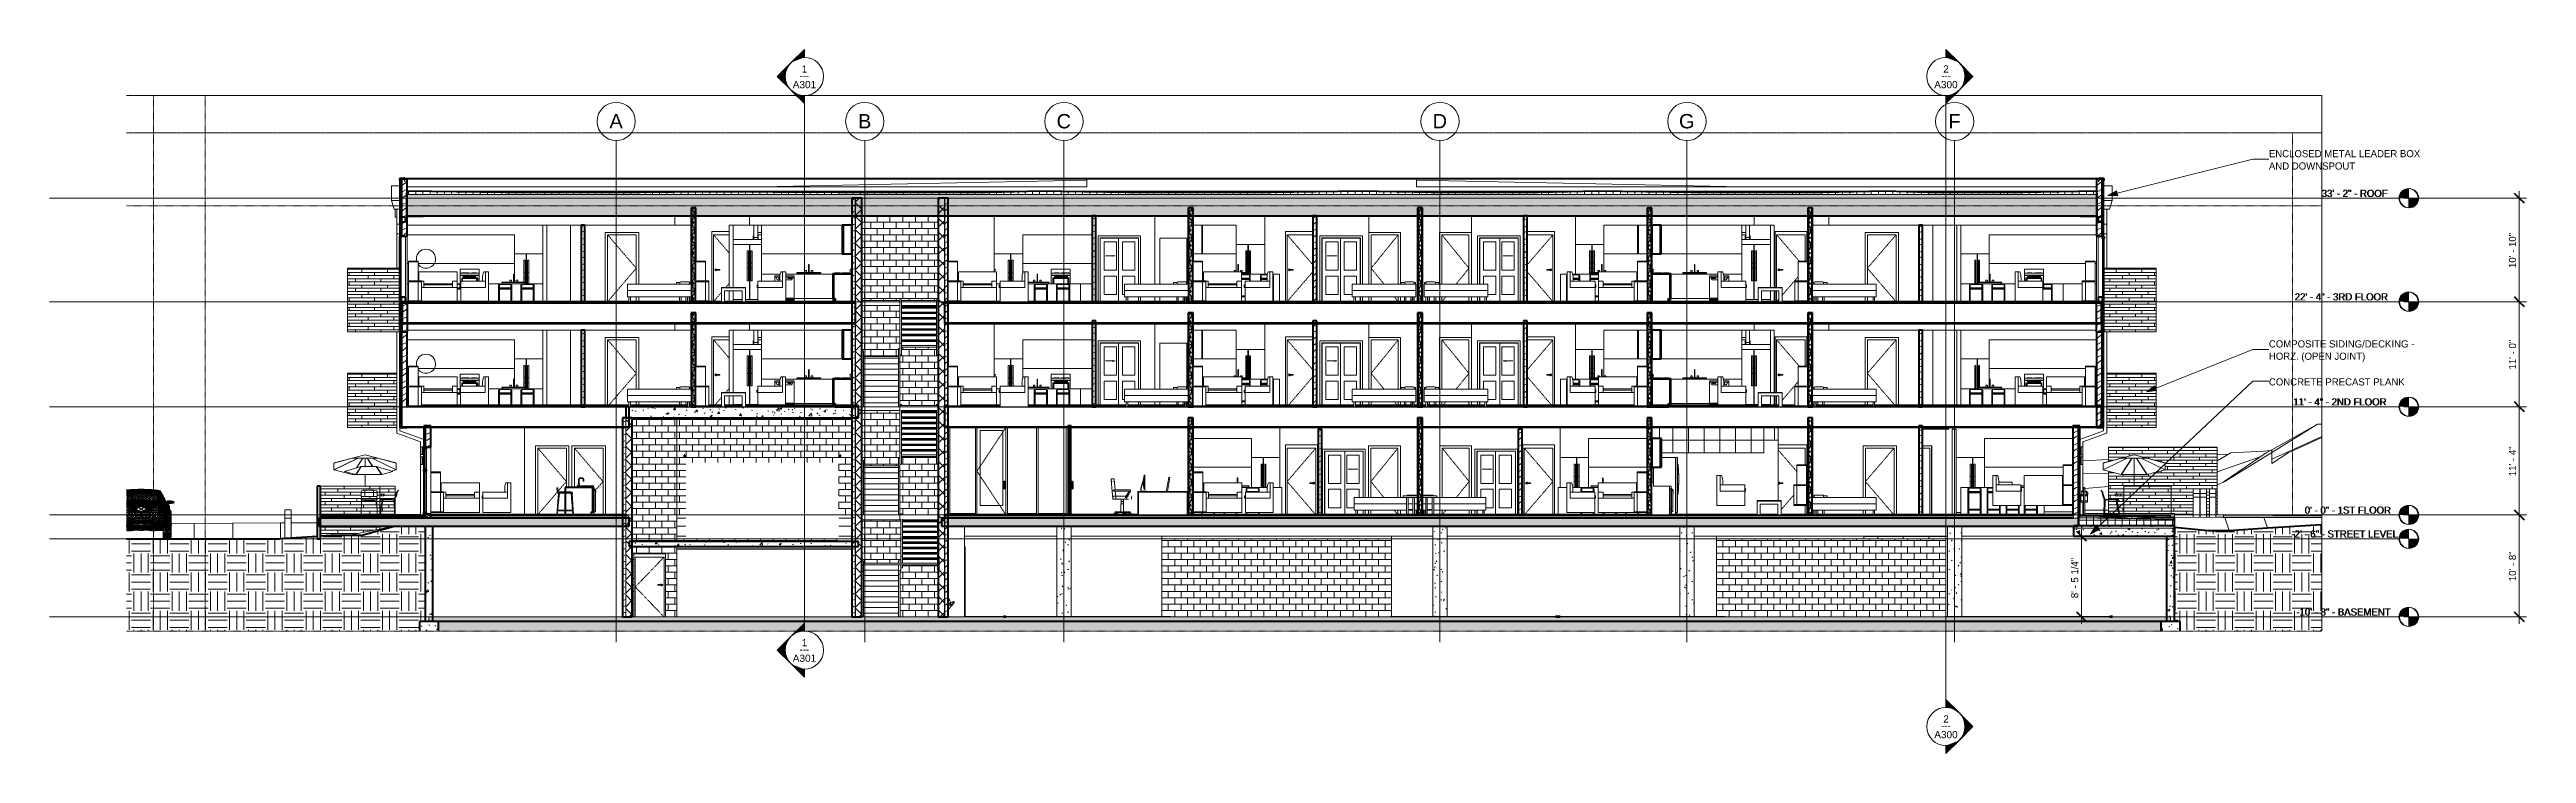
# Model space of a CAD drawing. Header units: inches. Extents: x -4169 to 1833, y -300 to 585.
# Drawn here: x -1276 to 1833, y -300 to 585 of the extents above; entities that cross this region are included whole.
import ezdxf

# ---------------------------------------------------------------- set-up
doc = ezdxf.new("R2010")
doc.units = ezdxf.units.IN
doc.header["$MEASUREMENT"] = 0
for name, pattern in [('Aligning Line 1_8_', [0.25, 0.125, -0.125]), ('Dash 1_16_', [0.125, 0.0625, -0.0625]), ('Grid Line 1_2_', [0.875, 0.5, -0.125, 0.125, -0.125])]:
    doc.linetypes.add(name, pattern=pattern)
for name, color, linetype, lineweight in [('0-3', 191, 'Continuous', 5), ('0-4', 7, 'Continuous', 9), ('0-5', 165, 'Continuous', 5), ('0-7', 130, 'Continuous', 5), ('0-8', 253, 'Continuous', 9), ('A-ANNO-DIMS', 211, 'Continuous', 9), ('A-ANNO-DIMS-96', 211, 'Continuous', 9), ('A-DETL-GENF-1', 92, 'Continuous', 13), ('A-DETL-GENF-2', 7, 'Continuous', 9), ('A-DOOR', 31, 'Continuous', 13), ('A-DOOR-3', 7, 'Continuous', 9), ('A-DOOR-4', 7, 'Dash 1_16_', 9), ('A-DOOR-6', 31, 'Continuous', 50), ('A-DOOR-FRAM-1', 7, 'Continuous', 9), ('A-DOOR-FRAM-2', 90, 'Continuous', 20), ('A-FLOR', 192, 'Continuous', 13), ('A-FLOR-2', 192, 'Continuous', 50), ('A-FLOR-3', 9, 'Continuous', 13), ('A-FLOR-LEVL', 51, 'Continuous', 9), ('A-FLOR-LEVL-1', 51, 'Grid Line 1_2_', 9), ('A-FLOR-LEVL-2', 254, 'Continuous', 9), ('A-FLOR-LEVL-3', 147, 'Continuous', 9), ('A-FLOR-LEVL-4', 253, 'Continuous', 9), ('A-FLOR-MCUT', 51, 'Continuous', 13), ('A-FLOR-PATT-1', 8, 'Continuous', 9), ('A-GENM', 5, 'Continuous', 9), ('A-GENM-2', 7, 'Continuous', 9), ('A-GENM-3', 250, 'Continuous', 50), ('A-GLAZ', 151, 'Continuous', 13), ('A-GLAZ-1', 151, 'Continuous', 50), ('A-GLAZ-CURT-1', 7, 'Continuous', 9), ('A-GLAZ-CURT-2', 250, 'Continuous', 50), ('A-GLAZ-CWMG', 51, 'Continuous', 9), ('A-GLAZ-CWMG-1', 7, 'Continuous', 9), ('A-GLAZ-CWMG-2', 250, 'Continuous', 50), ('A-GLAZ-CWMG-3', 51, 'Continuous', 50), ('A-ROOF', 132, 'Continuous', 13), ('A-ROOF-1', 132, 'Continuous', 50), ('A-ROOF-PATT-1', 132, 'Continuous', 9), ('A-WALL', 113, 'Continuous', 13), ('A-WALL-1', 250, 'Continuous', 50), ('A-WALL-2', 10, 'Continuous', 13), ('A-WALL-3', 113, 'Continuous', 50), ('A-WALL-4', 9, 'Continuous', 13), ('A-WALL-PATT-1', 7, 'Continuous', 9), ('A-WALL-PATT-2', 253, 'Continuous', 9), ('A-WALL-PATT-3', 55, 'Continuous', 9), ('A-WALL-PATT-4', 252, 'Continuous', 9), ('A-WALL-PATT-5', 111, 'Continuous', 9), ('A-WALL-PATT-6', 254, 'Continuous', 9), ('A-WALL-PATT-7', 143, 'Continuous', 9), ('C-BLDG-PADS-1', 253, 'Continuous', 9), ('C-BLDG-PADS-2', 10, 'Continuous', 13), ('C-PRKG-1', 7, 'Continuous', 9), ('C-TOPO', 7, 'Continuous', 9), ('C-TOPO-1', 250, 'Continuous', 50), ('E-LITE-EQPM', 33, 'Continuous', 9), ('E-LITE-EQPM-1', 253, 'Continuous', 9), ('G-ANNO-SYMB', 111, 'Aligning Line 1_8_', 9), ('G-ANNO-SYMB-1', 254, 'Aligning Line 1_8_', 9), ('G-ANNO-SYMB-2', 147, 'Aligning Line 1_8_', 9), ('G-ANNO-SYMB-3', 111, 'Continuous', 9), ('G-ANNO-TEXT', 231, 'Continuous', 9), ('G-IMPT', 8, 'Continuous', 9), ('I-FURN', 30, 'Continuous', 9), ('I-FURN-1', 7, 'Continuous', 9), ('I-WALL-1', 250, 'Continuous', 50), ('I-WALL-2', 10, 'Continuous', 13), ('L-SITE', 91, 'Continuous', 9), ('P-SANR-FIXT-1', 7, 'Continuous', 9), ('Q-CASE-1', 7, 'Continuous', 9), ('Q-CASE-2', 250, 'Continuous', 50), ('Q-SPCQ', 91, 'Continuous', 9), ('Q-SPCQ-1', 7, 'Continuous', 9), ('S-COLS', 52, 'Continuous', 9), ('S-FNDN', 32, 'Continuous', 13), ('S-FNDN-2', 32, 'Continuous', 50), ('S-FNDN-3', 32, 'Continuous', 9), ('S-GRID-1', 1, 'Grid Line 1_2_', 9), ('S-GRID-IDEN', 1, 'Continuous', 9), ('S-STRS-1', 7, 'Continuous', 9)]:
    doc.layers.add(name, color=color, linetype=linetype, lineweight=lineweight)
doc.styles.add('Arial', font='arial.ttf', dxfattribs={"height": 9})
doc.styles.add('Arial_1', font='arial.ttf', dxfattribs={"height": 18})
doc.styles.add('Century Gothic', font='ufonts.com_century-gothic.ttf', dxfattribs={"height": 9})
doc.dimstyles.new('OD__1_8__Tol__', dxfattribs={"dimscale": 12, "dimtxt": 9.397514, "dimasz": 1, "dimexe": 0.75, "dimexo": 0.5, "dimgap": 0.125, "dimtad": 1, "dimdec": 3, "dimrnd": 0.125, "dimzin": 3, "dimdsep": 46, "dimlunit": 4, "dimtxsty": 'Century Gothic', "dimblk1": 'OBLIQUE', "dimblk2": 'OBLIQUE', "dimsah": 1, "dimcen": 0.09, "dimdle": 0.75, "dimazin": 0, "dimtfac": 1, "dimtdec": 4, "dimtix": 1, "dimtmove": 0, "dimatfit": 3, "dimfxl": 1, "dimtvp": 1, "dimtfill": 1, "dimfrac": 2, "dimtolj": 1, "dimtzin": 0, "dimarcsym": 2})
pattern_1 = [(0, (-10964.796, 146.633), (30.72, 7.68), [1.267, -21.773, 1.267, -21.773, -122.88]), (0, (-10964.796, 146.633), (30.72, 7.68), [-46.08, 1.267, -44.813, 1.267, -21.773, -53.76]), (0, (-10964.796, 146.633), (30.72, 7.68), [-115.2, 1.267, -14.093, 1.267, -37.133]), (120, (-10953.276, 150.473), (-22.011075, 22.7643), [1.267, -21.773, 1.267, -21.773, -122.88]), (120, (-10953.276, 150.473), (-22.011075, 22.7643), [-46.08, 1.267, -44.813, 1.267, -21.773, -53.76]), (120, (-10953.276, 150.473), (-22.011075, 22.7643), [-115.2, 1.267, -14.093, 1.267, -37.133]), (240, (-10949.436, 165.833), (-8.708925, -30.4443), [1.267, -21.773, 1.267, -21.773, -122.88]), (240, (-10949.436, 165.833), (-8.708925, -30.4443), [-46.08, 1.267, -44.813, 1.267, -21.773, -53.76]), (240, (-10949.436, 165.833), (-8.708925, -30.4443), [-115.2, 1.267, -14.093, 1.267, -37.133])]
pattern_2 = [(216.87, (-10958.398, 162.627), (47.980943, 31.987086), [7.997, -71.971]), (206.565, (-10948.802, 157.829), (-15.993714, -15.994133), [17.881, -17.881]), (198.435, (-10948.802, 149.832), (-31.98674, -15.99388), [10.115, -40.461])]
pattern_3 = [(0, (-10964.796, 146.633), (24, 24), [24, -24]), (0, (-10964.796, 155.633), (24, 24), [24, -24]), (0, (-10964.796, 164.633), (24, 24), [24, -24]), (90, (-10961.796, 167.633), (-24, 24), [24, -24]), (90, (-10952.796, 167.633), (-24, 24), [24, -24]), (90, (-10943.796, 167.633), (-24, 24), [24, -24])]
pattern_4 = [(161.57, (-10964.316, 147.113), (-3.8399538, -1.54e-05), [0, -27.322, 3.034, 0]), (18.43, (-10965.276, 147.113), (-3.8399538, 1.54e-05), [0, -27.322, 3.034, 0]), (108.43, (-10964.316, 147.113), (1.919622, -9.6005246), [9.106, -21.25]), (71.57, (-10965.276, 147.113), (1.919622, 9.6005246), [9.106, -21.25])]
pattern_5 = [(45, (-10964.796, 146.633), (-8.48528, 8.48528), []), (135, (-10964.796, 146.633), (-8.48528, -8.48528), [])]
pattern_6 = [(0, (317.997, 146.633), (30.72, 7.68), [1.267, -21.773, 1.267, -21.773, -122.88]), (0, (317.997, 146.633), (30.72, 7.68), [-46.08, 1.267, -44.813, 1.267, -21.773, -53.76]), (0, (317.997, 146.633), (30.72, 7.68), [-115.2, 1.267, -14.093, 1.267, -37.133]), (120, (329.517, 150.473), (-22.011075, 22.7643), [1.267, -21.773, 1.267, -21.773, -122.88]), (120, (329.517, 150.473), (-22.011075, 22.7643), [-46.08, 1.267, -44.813, 1.267, -21.773, -53.76]), (120, (329.517, 150.473), (-22.011075, 22.7643), [-115.2, 1.267, -14.093, 1.267, -37.133]), (240, (333.357, 165.833), (-8.708925, -30.4443), [1.267, -21.773, 1.267, -21.773, -122.88]), (240, (333.357, 165.833), (-8.708925, -30.4443), [-46.08, 1.267, -44.813, 1.267, -21.773, -53.76]), (240, (333.357, 165.833), (-8.708925, -30.4443), [-115.2, 1.267, -14.093, 1.267, -37.133])]
pattern_7 = [(50, (317.997, 146.633), (27.5427, -2.40992), [2.88, -31.68]), (355, (317.997, 146.633), (-5.32784, 28.88427), [2.304, -25.344]), (100.451, (320.293, 146.432), (22.2153, 26.47393), [2.448, -26.924]), (46.184, (317.997, 154.313), (40.9819, -6.3564), [4.32, -47.52]), (96.636, (321.413, 153.784), (35.8907, 37.4062), [3.671, -40.386]), (351.184, (317.997, 154.313), (35.891, 37.4062), [3.456, -38.016]), (21, (321.837, 152.393), (22.92104, -15.46073), [2.88, -31.68]), (326, (321.837, 152.393), (9.34353, 27.84574), [2.304, -25.344]), (71.451, (323.748, 151.105), (32.26477, 12.3844), [2.448, -26.924]), (37.5, (317.997, 146.633), (0.466855, 12.78271), [1.267, -23.77, 1.267, -24.461, -25.44]), (37.5, (317.997, 146.633), (0.466855, 12.78271), [-50.765, 1.267, -24.173]), (7.5, (317.997, 146.633), (10.10159, 15.14509), [1.267, -13.402, 1.267, -23.194, -9.696]), (7.5, (317.997, 146.633), (10.10159, 15.14509), [-39.13, 1.267, -8.429]), (327.5, (309.434, 146.633), (20.49916, -0.86578), [1.267, -8.333, 1.267, -28.685, -39.744]), (327.5, (309.434, 146.633), (20.49916, -0.86578), [-39.552, 1.267, -38.477]), (317.5, (305.594, 146.633), (22.39478, 3.8443), [1.267, -11.213, 1.267, -18.624, -28.224]), (317.5, (305.594, 146.633), (22.39478, 3.8443), [-32.371, 1.267, -26.957])]
pattern_8 = [(0, (317.997, 146.633), (0, 4.798), []), (315, (317.997, 146.633), (4.798427, 0), [6.786, -6.786]), (45, (317.997, 146.633), (4.798427, 0), [6.786, -6.786])]
pattern_9 = [(216.87, (324.395, 162.627), (47.980943, 31.987086), [7.997, -71.971]), (206.565, (333.991, 157.829), (-15.993714, -15.994133), [17.881, -17.881]), (198.435, (333.991, 149.832), (-31.98674, -15.99388), [10.115, -40.461])]
pattern_10 = [(0, (317.997, 146.633), (0, 9), []), (90, (317.997, 146.633), (-9, 6e-16), [])]
pattern_11 = [(0, (-937.796, 0.8), (0, 4), []), (90, (-937.796, 0.8), (-8, 8), [4, -28]), (90, (-921.796, 4.8), (-8, 8), [4, -28])]
pattern_12 = [(0, (1327.804, 0.8), (0, 4), []), (90, (1327.804, 0.8), (-8, 8), [4, -28]), (90, (1343.804, 4.8), (-8, 8), [4, -28])]

msp = doc.modelspace()

# ---------------------------------------------------------------- texts
at = {"layer": 'A-FLOR-LEVL', "char_height": 9, "attachment_point": 1, "style": 'Century Gothic'}
for s, insert, width in [('33\' - 2" - ROOF', (1576.7033, 408.5508), 104.232), ('22\' - 4" - 3RD FLOOR', (1542.9521, 278.5508), 145.137), ('11\' - 4" - 2ND FLOOR', (1541.2135, 146.5508), 147.258), ('0\' - 0" - 1ST FLOOR', (1555.4623, 10.5508), 129.987), ('-2\' - 6" - STREET LEVEL', (1538.719, -19.4492), 150.288), ('-10\' - 8" - BASEMENT', (1544.9553, -117.4492), 142.713)]:
    msp.add_mtext(s, dxfattribs=dict(at, insert=insert, width=width))
at = {"layer": 'G-ANNO-SYMB-3', "char_height": 9, "attachment_point": 1}
for s, insert, width, style in [('1', (-331.5174, 564.8617), 8.484, 'Arial'), ('2', (1101.2826, 564.8617), 8.484, 'Arial'), ('A301', (-342.7615, 545.2255), 35.754, 'Arial'), ('---', (-334.1687, 556.355), 15.453, 'Century Gothic'), ('A300', (1090.0385, 545.2255), 35.754, 'Arial'), ('---', (1098.6313, 556.355), 15.453, 'Century Gothic'), ('A301', (-342.7615, -175.5663), 35.754, 'Arial'), ('---', (-334.1687, -164.4367), 15.453, 'Century Gothic'), ('1', (-331.5174, -155.93), 8.484, 'Arial'), ('A300', (1090.0385, -271.5663), 35.754, 'Arial'), ('---', (1098.6313, -260.4367), 15.453, 'Century Gothic'), ('2', (1101.2826, -251.93), 8.484, 'Arial')]:
    msp.add_mtext(s, dxfattribs=dict(at, insert=insert, width=width, style=style))
at = {"layer": 'G-ANNO-TEXT', "char_height": 9, "attachment_point": 1, "style": 'Century Gothic'}
for s, insert, width in [('AND DOWNSPOUT', (1510.0507, 442.9882), 136.956), ('ENCLOSED METAL LEADER BOX', (1510.0507, 458.4882), 228.159), ('COMPOSITE SIDING/DECKING -', (1510.0507, 219.4533), 232.704), ('HORZ. (OPEN JOINT)', (1510.0507, 203.9533), 149.682), ('CONCRETE PRECAST PLANK', (1510.0507, 171.7014), 203.313)]:
    msp.add_mtext(s, dxfattribs=dict(at, insert=insert, width=width))
at = {"layer": 'S-GRID-IDEN', "char_height": 18, "attachment_point": 1, "style": 'Arial_1'}
for s, insert, width in [('A', (-572.9049, 503.7879), 20.301), ('B', (-260.9049, 503.7879), 20.301), ('C', (-11.6608, 503.7879), 22.119), ('D', (460.3392, 503.7879), 22.119), ('G', (769.6021, 503.7879), 23.937), ('F', (1107.7187, 503.7879), 18.786)]:
    msp.add_mtext(s, dxfattribs=dict(at, insert=insert, width=width))

# ---------------------------------------------------------------- blocks, each defined once
blk = doc.blocks.new('Studio Light - 120V-1360589-BUILDING SECTION - EAST_WEST - LOOKING SOUTH')
at = {"layer": 'E-LITE-EQPM-1'}
blk.add_line((-12086, 190), (-12086, 190), dxfattribs=at)
blk.add_line((-12086, 190), (-12086, 190), dxfattribs=at)
for start, end in [(0, 180), (180, 194.5025), (215.1884, 360)]:
    blk.add_arc((-12086, 190), 12, start, end, dxfattribs=at)
blk = doc.blocks.new('Ramp - Ramp-1671869-BUILDING SECTION - EAST_WEST - LOOKING SOUTH')
at = {"layer": 'A-FLOR-LEVL-4'}
for p, q in [((-12268.6, -30), (-12263.1, -29.5)), ((-12255.1, -28.9), (-12222.7, -26.2))]:
    blk.add_line(p, q, dxfattribs=at)
blk = doc.blocks.new('Level - Level Head - Circle-V181-BUILDING SECTION - EAST_WEST - LOOKING SOUTH')
at = {"layer": 'A-FLOR-LEVL'}
h = blk.add_hatch(color=256, dxfattribs=at)
edge = h.paths.add_edge_path(flags=0)
edge.add_line((-9597.5, 0), (-9609.5, 0))
edge.add_arc((-9597.5, 0), 12, 90, 180, ccw=False)
edge.add_line((-9597.5, 12), (-9597.5, 0))
h = blk.add_hatch(color=256, dxfattribs=at)
edge = h.paths.add_edge_path(flags=0)
edge.add_line((-9597.5, -12), (-9597.5, 0))
edge.add_line((-9597.5, 0), (-9585.5, 0))
edge.add_arc((-9597.5, 0), 12, 270, 360, ccw=False)
at = {"layer": 'A-FLOR-LEVL-2'}
blk.add_circle((-9597.5, 0), 12, dxfattribs=at)
blk = doc.blocks.new('CTR - 2nd Phase_rvt-2-BUILDING SECTION - EAST_WEST - LOOKING SOUTH')
at = {"layer": 'A-WALL-PATT-6'}
h = blk.add_hatch(dxfattribs=at)
h.set_pattern_fill('FP_23', color=256, style=0, pattern_type=2)
h.set_pattern_definition([(0, (-10276.989, -127.2), (0, 4), []), (90, (-10276.989, -127.2), (-8, 8), [4, -28]), (90, (-10260.989, -123.2), (-8, 8), [4, -28])])
h.paths.add_polyline_path([(-10179.8, -30), (-10178.2, -30), (-10178.2, -26.8), (-10281, -26.8), (-10281, -30), (-10222.9, -30)], flags=0)
h.paths.add_polyline_path([(-10179.8, 108), (-10174.6, 108), (-10174.6, 110.1), (-10207.6, 110.1), (-10207.6, 108)], flags=0)
at = {"layer": 'A-FLOR-3'}
for p, q in [((-12124.6, 374), (-12124.6, 384.1)), ((-12122.6, 374), (-12124.6, 374)), ((-12124.5, 0.5), (-12092.7, 0.5))]:
    blk.add_line(p, q, dxfattribs=at)
at = {"layer": 'A-FLOR-LEVL-1'}
for p, q in [((-12558.5, 398), (-9609.5, 398)), ((-12558.5, 268), (-9609.5, 268)), ((-12558.5, 136), (-9609.5, 136)), ((-12558.5, 0), (-9609.5, 0)), ((-12558.5, -30), (-9609.5, -30)), ((-12558.5, -128), (-9609.5, -128))]:
    blk.add_line(p, q, dxfattribs=at)
at = {"layer": 'A-WALL-4'}
blk.add_line((-10281, -26.8), (-10281, -30), dxfattribs=at)
at = {"layer": 'G-ANNO-SYMB-1'}
for p, q in [((-12461.8, 527), (-9706.2, 527)), ((-12461.8, 388.6), (-9706.2, 388.6))]:
    blk.add_line(p, q, dxfattribs=at)
at = {"layer": '0-3'}
for p in [(0, 398), (0, 268), (0, 136), (0, 0), (0, -30), (0, -128)]:
    blk.add_blockref('Level - Level Head - Circle-V181-BUILDING SECTION - EAST_WEST - LOOKING SOUTH', p, dxfattribs=at)
at = {"layer": '0-8'}
for name, p in [('Studio Light - 120V-1360589-BUILDING SECTION - EAST_WEST - LOOKING SOUTH', (0, 132)), ('Studio Light - 120V-1360589-BUILDING SECTION - EAST_WEST - LOOKING SOUTH', (0, 0)), ('Ramp - Ramp-1671869-BUILDING SECTION - EAST_WEST - LOOKING SOUTH', (0, 0))]:
    blk.add_blockref(name, p, dxfattribs=at)
at = {"layer": 'A-FLOR-LEVL', "char_height": 9, "attachment_point": 1, "style": 'Century Gothic'}
for s, insert, width in [('33\' - 2" - ROOF', (-9706.9, 408.6), 104.232), ('22\' - 4" - 3RD FLOOR', (-9740.6, 278.6), 145.137), ('11\' - 4" - 2ND FLOOR', (-9742.4, 146.6), 147.258), ('0\' - 0" - 1ST FLOOR', (-9728.1, 10.6), 129.987), ('-2\' - 6" - STREET LEVEL', (-9744.8, -19.4), 150.288), ('-10\' - 8" - BASEMENT', (-9738.6, -117.4), 142.713)]:
    blk.add_mtext(s, dxfattribs=dict(at, insert=insert, width=width))
blk = doc.blocks.new('Bed-Standard - King 78_ x 80_-1379907-BUILDING SECTION - EAST_WEST - LOOKING SOUTH')
at = {"layer": 'I-FURN-1'}
for p, q in [((-10920.8, 22), (-10920.8, 14)), ((-10920.8, 22), (-10919.8, 22)), ((-10920.8, 14), (-10920.8, 6)), ((-10920.8, 14), (-10919.8, 14)), ((-10919.8, 14), (-10920.8, 14)), ((-10919.8, 6), (-10920.8, 6)), ((-10919.8, 22), (-10859.3, 22)), ((-10919.8, 14), (-10855.3, 14)), ((-10855.3, 14), (-10919.8, 14)), ((-10855.3, 6), (-10919.8, 6)), ((-10918.8, 6), (-10918.8, 0)), ((-10918.8, 6), (-10918.8, 0)), ((-10916.8, 0), (-10916.8, 6)), ((-10916.8, 0), (-10916.8, 6)), ((-10843.8, 25), (-10853.8, 25)), ((-10853.3, 14), (-10847.3, 14)), ((-10847.3, 14), (-10853.3, 14)), ((-10845.3, 14), (-10841.8, 14)), ((-10841.8, 14), (-10845.3, 14)), ((-10841.8, 6), (-10845.3, 6)), ((-10844.8, 6), (-10844.8, 0)), ((-10844.8, 6), (-10844.8, 0)), ((-10842.8, 0), (-10842.8, 6)), ((-10842.8, 0), (-10842.8, 6)), ((-10841.8, 14), (-10841.2, 14)), ((-10841.2, 14), (-10841.8, 14)), ((-10841.2, 6), (-10841.8, 6)), ((-10841.3, 22), (-10841.2, 22))]:
    blk.add_line(p, q, dxfattribs=at)
for centre, start, end in [((-10853.8, 24), 90, 180), ((-10843.8, 24), 0, 90)]:
    blk.add_arc(centre, 1, start, end, dxfattribs=at)
blk = doc.blocks.new('Table-Night Stand - 18_ x 18_ x 24_-1372838-BUILDING SECTION - EAST_WEST - LOOKING SOUTH')
at = {"layer": 'I-FURN-1'}
for p, q in [((-10859.3, 24), (-10841.3, 24)), ((-10859.3, 24), (-10859.3, 22)), ((-10841.3, 22), (-10859.3, 22)), ((-10855.3, 22), (-10855.3, 0)), ((-10853.3, 22), (-10853.3, 0)), ((-10853.3, 7), (-10847.3, 7)), ((-10853.3, 7), (-10853.3, 6)), ((-10847.3, 6), (-10853.3, 6)), ((-10847.3, 22), (-10847.3, 0)), ((-10847.3, 7), (-10847.3, 6)), ((-10845.3, 22), (-10845.3, 0)), ((-10841.3, 24), (-10841.3, 22))]:
    blk.add_line(p, q, dxfattribs=at)
blk = doc.blocks.new('Single-Flush - 34_ x 84_-1372834-BUILDING SECTION - EAST_WEST - LOOKING SOUTH')
at = {"layer": 'A-DOOR-4'}
for p, q in [((-10865.9, 84), (-10899.9, 42)), ((-10883.7, 22), (-10899.9, 42)), ((-10865.9, 0), (-10870.8, 6))]:
    blk.add_line(p, q, dxfattribs=at)
at = {"layer": 'A-DOOR-FRAM-1'}
for p, q in [((-10902.9, 87), (-10902.9, 22)), ((-10862.9, 87), (-10902.9, 87)), ((-10899.9, 22), (-10899.9, 84)), ((-10899.9, 84), (-10865.9, 84)), ((-10865.9, 84), (-10865.9, 22)), ((-10862.9, 22), (-10862.9, 87)), ((-10902.9, 6), (-10902.9, 0)), ((-10899.9, 0), (-10899.9, 6)), ((-10865.9, 6), (-10865.9, 0)), ((-10862.9, 0), (-10862.9, 6))]:
    blk.add_line(p, q, dxfattribs=at)
blk = doc.blocks.new('Refrigerator_-_Side-by-Side_6047 - 36_ X 30_-345559-BUILDING SECTION - EAST_WEST - LOOKING SOUTH')
at = {"layer": 'Q-SPCQ-1'}
for p, q in [((-11035, 72), (-11049.7, 72)), ((-11049.7, 72), (-11049.7, 34.5)), ((-11037.8, 48.3), (-11037.8, 64)), ((-11036.3, 64), (-11037.8, 64)), ((-11036.3, 64), (-11036.3, 48.3)), ((-11034.5, 72), (-11035, 72)), ((-11035, 34.5), (-11035, 72)), ((-11014, 72), (-11034.5, 72)), ((-11034.5, 72), (-11034.5, 34.5)), ((-11033.2, 48.3), (-11033.2, 64)), ((-11033.2, 64), (-11031.7, 64)), ((-11031.7, 64), (-11031.7, 48.3)), ((-11014, 34.5), (-11014, 72)), ((-11037.8, 41.9), (-11037.8, 48.3)), ((-11036.3, 48.3), (-11037.8, 48.3)), ((-11037.8, 34.5), (-11037.8, 41.9)), ((-11036.3, 41.9), (-11037.8, 41.9)), ((-11036.3, 48.3), (-11036.3, 41.9)), ((-11036.3, 41.9), (-11036.3, 34.5)), ((-11033.2, 41.9), (-11033.2, 48.3)), ((-11033.2, 48.3), (-11031.7, 48.3)), ((-11033.2, 34.5), (-11033.2, 41.9)), ((-11033.2, 41.9), (-11031.7, 41.9)), ((-11031.7, 48.3), (-11031.7, 41.9)), ((-11031.7, 41.9), (-11031.7, 34.5))]:
    blk.add_line(p, q, dxfattribs=at)
blk = doc.blocks.new('Sink Kitchen-Single - 30_ x 21_-366345-BUILDING SECTION - EAST_WEST - LOOKING SOUTH')
at = {"layer": 'P-SANR-FIXT-1'}
for p, q in [((-11067.8, 43.9), (-11067.8, 40.5)), ((-11067.8, 43.9), (-11067.8, 42.5)), ((-11067.8, 42.5), (-11067.8, 42.5)), ((-11067.1, 40.5), (-11067.1, 43.9)), ((-11067.1, 42.5), (-11067.1, 43.9)), ((-11067.1, 42.5), (-11067.1, 42.5)), ((-11061.8, 36.5), (-11052.5, 36.5)), ((-11052.5, 36), (-11061.8, 36)), ((-11053.7, 34.5), (-11053.7, 36)), ((-11052.5, 36), (-11052.5, 36.5))]:
    blk.add_line(p, q, dxfattribs=at)
at = {"layer": 'P-SANR-FIXT-1', "flags": 128}
for points in [[(-11067.8, 46.4), (-11067.8, 46.4), (-11067.8, 46.4), (-11067.8, 46.4), (-11067.8, 46.4), (-11067.8, 46.4), (-11067.8, 46.5), (-11067.8, 46.5), (-11067.8, 46.5), (-11067.8, 46.5), (-11067.8, 46.5), (-11067.8, 46.5), (-11067.8, 46.5), (-11067.8, 46.6), (-11067.8, 46.6), (-11067.8, 46.6), (-11067.8, 46.6), (-11067.8, 46.6), (-11067.7, 46.6), (-11067.7, 46.6), (-11067.7, 46.6), (-11067.7, 46.7), (-11067.7, 46.7), (-11067.7, 46.7), (-11067.7, 46.7), (-11067.7, 46.7), (-11067.6, 46.7), (-11067.6, 46.7), (-11067.6, 46.7), (-11067.6, 46.7), (-11067.6, 46.7), (-11067.6, 46.7), (-11067.6, 46.7), (-11067.6, 46.7), (-11067.5, 46.7), (-11067.5, 46.7), (-11067.5, 46.7), (-11067.5, 46.7), (-11067.5, 46.7), (-11067.5, 46.7), (-11067.5, 46.7)], [(-11067.8, 46.4), (-11067.8, 46.4), (-11067.8, 46.4), (-11067.8, 46.4), (-11067.8, 46.3), (-11067.8, 46.3), (-11067.8, 46.3), (-11067.8, 46.3), (-11067.8, 46.2), (-11067.8, 46.2), (-11067.8, 46.2), (-11067.8, 46.1), (-11067.8, 46.1), (-11067.8, 46), (-11067.8, 46), (-11067.8, 45.9), (-11067.8, 45.9), (-11067.8, 45.8), (-11067.8, 45.8), (-11067.8, 45.7), (-11067.8, 45.6), (-11067.8, 45.5), (-11067.8, 45.5), (-11067.8, 45.4), (-11067.8, 45.3), (-11067.8, 45.2), (-11067.8, 45.1), (-11067.8, 45.1), (-11067.8, 45), (-11067.8, 44.9), (-11067.8, 44.8), (-11067.8, 44.7), (-11067.8, 44.6), (-11067.8, 44.5), (-11067.8, 44.4), (-11067.8, 44.3), (-11067.8, 44.2), (-11067.8, 44.1), (-11067.8, 44), (-11067.8, 43.9), (-11067.8, 43.9)], [(-11067.8, 46.3), (-11067.8, 46.3), (-11067.8, 46.3), (-11067.8, 46.4), (-11067.8, 46.4), (-11067.8, 46.4), (-11067.8, 46.4)], [(-11067.8, 43.9), (-11067.8, 44), (-11067.8, 44.1), (-11067.8, 44.2), (-11067.8, 44.3), (-11067.8, 44.4), (-11067.8, 44.5), (-11067.8, 44.6), (-11067.8, 44.7), (-11067.8, 44.8), (-11067.8, 44.8), (-11067.8, 44.9), (-11067.8, 45), (-11067.8, 45.1), (-11067.8, 45.2), (-11067.8, 45.3), (-11067.8, 45.4), (-11067.8, 45.4), (-11067.8, 45.5), (-11067.8, 45.6), (-11067.8, 45.7), (-11067.8, 45.7), (-11067.8, 45.8), (-11067.8, 45.9), (-11067.8, 45.9), (-11067.8, 46), (-11067.8, 46), (-11067.8, 46.1), (-11067.8, 46.1), (-11067.8, 46.2)], [(-11067.5, 46.7), (-11067.4, 46.7), (-11067.4, 46.7), (-11067.4, 46.7), (-11067.4, 46.7), (-11067.4, 46.7), (-11067.4, 46.7), (-11067.4, 46.7), (-11067.3, 46.7), (-11067.3, 46.7), (-11067.3, 46.7), (-11067.3, 46.7), (-11067.3, 46.7), (-11067.3, 46.7), (-11067.3, 46.7), (-11067.2, 46.7), (-11067.2, 46.7), (-11067.2, 46.7), (-11067.2, 46.7), (-11067.2, 46.6), (-11067.2, 46.6), (-11067.2, 46.6), (-11067.2, 46.6), (-11067.2, 46.6), (-11067.2, 46.6), (-11067.1, 46.6), (-11067.1, 46.6), (-11067.1, 46.6), (-11067.1, 46.5), (-11067.1, 46.5), (-11067.1, 46.5), (-11067.1, 46.5), (-11067.1, 46.5), (-11067.1, 46.5), (-11067.1, 46.5), (-11067.1, 46.4), (-11067.1, 46.4), (-11067.1, 46.4), (-11067.1, 46.4), (-11067.1, 46.4), (-11067.1, 46.4)], [(-11067.1, 43.9), (-11067.1, 44), (-11067.1, 44.1), (-11067.1, 44.2), (-11067.1, 44.3), (-11067.1, 44.4), (-11067.1, 44.5), (-11067.1, 44.6), (-11067.1, 44.7), (-11067.1, 44.8), (-11067.1, 44.8), (-11067.1, 44.9), (-11067.1, 45), (-11067.1, 45.1), (-11067.1, 45.2), (-11067.1, 45.3), (-11067.1, 45.4), (-11067.1, 45.4), (-11067.1, 45.5), (-11067.1, 45.6), (-11067.1, 45.7), (-11067.1, 45.7), (-11067.1, 45.8), (-11067.1, 45.9), (-11067.1, 45.9), (-11067.1, 46), (-11067.1, 46), (-11067.1, 46.1), (-11067.1, 46.1), (-11067.1, 46.2), (-11067.1, 46.2), (-11067.1, 46.2), (-11067.1, 46.3), (-11067.1, 46.3), (-11067.1, 46.3), (-11067.1, 46.3), (-11067.1, 46.4), (-11067.1, 46.4), (-11067.1, 46.4), (-11067.1, 46.4), (-11067.1, 46.4)], [(-11067.1, 46.4), (-11067.1, 46.4), (-11067.1, 46.4), (-11067.1, 46.3), (-11067.1, 46.3), (-11067.1, 46.3), (-11067.1, 46.3)], [(-11067.1, 46.1), (-11067.1, 46.1), (-11067.1, 46), (-11067.1, 46), (-11067.1, 45.9), (-11067.1, 45.9), (-11067.1, 45.8), (-11067.1, 45.8), (-11067.1, 45.7), (-11067.1, 45.6), (-11067.1, 45.5), (-11067.1, 45.5), (-11067.1, 45.4), (-11067.1, 45.3), (-11067.1, 45.2), (-11067.1, 45.1), (-11067.1, 45.1), (-11067.1, 45), (-11067.1, 44.9), (-11067.1, 44.8), (-11067.1, 44.7), (-11067.1, 44.6), (-11067.1, 44.5), (-11067.1, 44.4), (-11067.1, 44.3), (-11067.1, 44.2), (-11067.1, 44.1), (-11067.1, 44), (-11067.1, 43.9), (-11067.1, 43.9)]]:
    blk.add_lwpolyline(points, dxfattribs=at)
blk = doc.blocks.new('OD_CW_Upper Cabinet - OD_CW_Upper Cabinet-1919188-BUILDING SECTION - EAST_WEST - LOOKING SOUTH')
at = {"layer": 'Q-CASE-1'}
for p, q in [((-11049.7, 96), (-11123.2, 96)), ((-11049.7, 72), (-11049.7, 96)), ((-11123.2, 60), (-11049.7, 60))]:
    blk.add_line(p, q, dxfattribs=at)
blk = doc.blocks.new('Entertainment_Center_14771 - Entertainment_Center_14771-1372851-BUILDING SECTION - EAST_WEST - LOOKING SOUTH')
at = {"layer": 'I-FURN-1'}
for p, q in [((-11122.9, 53), (-11122.9, 54)), ((-11122.8, 54), (-11122.9, 54)), ((-11122.9, 29), (-11122.9, 53)), ((-11122.8, 54), (-11122.8, 53)), ((-11122.8, 54), (-11110.8, 54)), ((-11122.8, 53), (-11122.8, 54)), ((-11122.8, 53), (-11122.8, 29)), ((-11110.8, 53), (-11122.8, 53)), ((-11122.8, 53), (-11110.8, 53)), ((-11122.8, 29), (-11122.8, 53)), ((-11110.8, 54), (-11110.8, 53)), ((-11110.8, 53), (-11110.8, 29)), ((-11122.9, 28), (-11122.9, 29)), ((-11122.9, 29), (-11122.8, 29)), ((-11122.9, 4), (-11122.9, 28)), ((-11122.9, 3), (-11122.9, 4)), ((-11122.9, 3), (-11122.8, 3)), ((-11122.8, 29), (-11122.8, 28)), ((-11122.8, 29), (-11106.8, 29)), ((-11122.8, 28), (-11122.8, 29)), ((-11122.8, 28), (-11122.8, 4)), ((-11106.8, 28), (-11122.8, 28)), ((-11122.8, 28), (-11110.8, 28)), ((-11122.8, 4), (-11122.8, 28)), ((-11122.8, 4), (-11122.8, 3)), ((-11110.8, 4), (-11122.8, 4)), ((-11122.8, 4), (-11106.8, 4)), ((-11122.8, 3), (-11122.8, 4)), ((-11106.8, 3), (-11122.8, 3)), ((-11110.8, 28), (-11110.8, 4)), ((-11106.8, 29), (-11106.8, 28)), ((-11106.8, 4), (-11106.8, 28)), ((-11106.8, 26.9), (-11106.8, 27.9)), ((-11106.8, 4.1), (-11106.8, 5.1)), ((-11106.8, 3), (-11106.8, 4))]:
    blk.add_line(p, q, dxfattribs=at)
blk = doc.blocks.new('Couch-Both_Arms-Generic - 1-1372852-BUILDING SECTION - EAST_WEST - LOOKING SOUTH')
at = {"layer": 'I-FURN'}
for p, q in [((-11030, 32.4), (-11030, 32.1)), ((-11026.5, 40.5), (-11028.5, 40.5)), ((-11058.5, 21), (-11058.5, 24)), ((-11057.5, 21), (-11058.5, 21)), ((-11057.5, 28.7), (-11057.5, 21)), ((-11026.5, 28.7), (-11057.5, 28.7)), ((-11057.5, 21), (-11026.5, 21)), ((-11026.5, 21), (-11026.5, 28.7))]:
    blk.add_line(p, q, dxfattribs=at)
for centre, radius, start, end in [((-11007.3, 32.4), 22.8, 159.0802, 180), ((-10982.5, 32.1), 47.5, 180, 184.0748), ((-11042.6, -59.3), 84.8, 100.111, 100.7955)]:
    blk.add_arc(centre, radius, start, end, dxfattribs=at)
at = {"layer": 'I-FURN-1'}
for p, q in [((-11026.5, 40.5), (-11022.5, 40.5)), ((-11026.5, 28.7), (-11026.5, 40.5)), ((-11022.5, 40.5), (-11022.5, 3)), ((-11057.5, 28.7), (-11026.5, 28.7)), ((-11057.5, 3), (-11057.5, 28.7)), ((-11022.5, 3), (-11057.5, 3))]:
    blk.add_line(p, q, dxfattribs=at)
blk = doc.blocks.new('Couch-Both_Arms-Generic - 2-1352635-BUILDING SECTION - EAST_WEST - LOOKING SOUTH')
at = {"layer": 'I-FURN'}
for p, q in [((-11061.8, 40.5), (-11109.8, 40.5)), ((-11109.8, 40.5), (-11109.8, 29)), ((-11061.8, 28.8), (-11061.8, 40.5)), ((-11103.8, 28.8), (-11106.8, 28.8)), ((-11106.8, 21), (-11103.8, 21)), ((-11103.8, 25.5), (-11103.8, 28.8)), ((-11067.8, 25.5), (-11103.8, 25.5)), ((-11103.8, 25.5), (-11103.8, 21)), ((-11103.8, 24), (-11067.8, 24)), ((-11103.8, 21), (-11067.8, 21)), ((-11061.8, 28.8), (-11067.8, 28.8)), ((-11067.8, 28.8), (-11067.8, 25.5)), ((-11067.8, 21), (-11067.8, 25.5)), ((-11067.8, 21), (-11061.8, 21)), ((-11061.8, 21), (-11061.8, 28.8))]:
    blk.add_line(p, q, dxfattribs=at)
at = {"layer": 'I-FURN-1'}
for p, q in [((-11061.8, 3), (-11106.8, 3)), ((-11061.8, 21), (-11061.8, 3))]:
    blk.add_line(p, q, dxfattribs=at)
blk = doc.blocks.new('Bar_Stool_6722_1_ - Bar_Stool_6722_1_-1229311-BUILDING SECTION - EAST_WEST - LOOKING SOUTH')
at = {"layer": 'I-FURN-1'}
for p, q in [((-11055.6, 33), (-11056.6, 33)), ((-11056.6, 33), (-11056.6, 32.8)), ((-11056.6, 32.8), (-11055.6, 32.8)), ((-11056.6, 28.8), (-11056.6, 32.8)), ((-11040.6, 34.1), (-11055.6, 34.1)), ((-11055.6, 34), (-11055.6, 34.1)), ((-11055.6, 33.7), (-11055.6, 34)), ((-11055.6, 34), (-11040.6, 34)), ((-11055.6, 32.8), (-11055.6, 33.7)), ((-11055.6, 33.7), (-11040.6, 33.7)), ((-11055.6, 32.8), (-11055.6, 32.8)), ((-11055.6, 28.8), (-11055.6, 32.8)), ((-11041.1, 32.8), (-11040.1, 32.8)), ((-11041.1, 28.8), (-11041.1, 32.8)), ((-11040.6, 34.1), (-11040.6, 34)), ((-11040.6, 34), (-11040.6, 33.7)), ((-11040.6, 33.7), (-11040.6, 32.8)), ((-11040.1, 33), (-11040.6, 33)), ((-11040.1, 32.8), (-11040.1, 33)), ((-11040.1, 28.8), (-11040.1, 32.8)), ((-11056.6, 0), (-11056.6, 3)), ((-11055.6, 29.5), (-11041.1, 29.5)), ((-11041.1, 29), (-11055.6, 29)), ((-11055.6, 28.9), (-11041.1, 28.9)), ((-11055.6, 3), (-11055.6, 0)), ((-11041.1, 0), (-11041.1, 3)), ((-11040.1, 3), (-11040.1, 0))]:
    blk.add_line(p, q, dxfattribs=at)
blk = doc.blocks.new('Bar_Stool_6722_1_ - Bar_Stool_6722_1_-V50-BUILDING SECTION - EAST_WEST - LOOKING SOUTH')
at = {"layer": 'I-FURN-1'}
for p, q in [((-11084.6, 0), (-11084.6, 3)), ((-11083.6, 3), (-11083.6, 0)), ((-11069.1, 0), (-11069.1, 3)), ((-11068.1, 3), (-11068.1, 0))]:
    blk.add_line(p, q, dxfattribs=at)
blk = doc.blocks.new('OD_CW_Base Cabinet - OD_CW_Base Cabinet-1917975-BUILDING SECTION - EAST_WEST - LOOKING SOUTH')
at = {"layer": 'Q-CASE-1'}
for p, q in [((-11122.9, 34.5), (-11123.2, 34.5)), ((-11109.8, 34.5), (-11110.8, 34.5)), ((-11029.9, 34.5), (-11061.8, 34.5)), ((-11011.5, 34.5), (-11022.5, 34.5)), ((-11011.5, 34.5), (-11011.5, 0))]:
    blk.add_line(p, q, dxfattribs=at)
blk = doc.blocks.new('FOLDING_SLIDING CLOSET - 48_ x 80_-1372841-BUILDING SECTION - EAST_WEST - LOOKING SOUTH')
at = {"layer": 'A-DETL-GENF-1'}
blk.add_hatch(color=256, dxfattribs=at).paths.add_polyline_path([(-10925.3, 57), (-10925.3, 58.1), (-10928.3, 57.5)], flags=0)
at = {"layer": 'A-DETL-GENF-2'}
for p, q in [((-10925.3, 58.1), (-10928.3, 57.5)), ((-10916.3, 57.5), (-10928.3, 57.5)), ((-10928.3, 57.5), (-10925.3, 57)), ((-10925.3, 57), (-10925.3, 58.1))]:
    blk.add_line(p, q, dxfattribs=at)
at = {"layer": 'A-DOOR-3'}
for p, q in [((-10907, 82.7), (-10960.5, 82.7)), ((-10960.5, 82.7), (-10960.5, 0)), ((-10958, 0), (-10958, 80.2)), ((-10958, 80.2), (-10909.5, 80.2)), ((-10957.8, 80), (-10957.8, 0)), ((-10932.8, 80), (-10957.8, 80)), ((-10953, 75.3), (-10937.5, 75.3)), ((-10953, 39.7), (-10953, 75.3)), ((-10937.5, 75.3), (-10937.5, 39.7)), ((-10932.8, 0), (-10932.8, 80)), ((-10930, 75.3), (-10914.5, 75.3)), ((-10930, 39.7), (-10930, 75.3)), ((-10914.5, 75.3), (-10914.5, 39.7)), ((-10909.5, 22), (-10909.5, 80.2)), ((-10907, 22), (-10907, 82.7)), ((-10937.5, 39.7), (-10953, 39.7)), ((-10953, 32.2), (-10937.5, 32.2)), ((-10953, 9.1), (-10953, 32.2)), ((-10937.5, 32.2), (-10937.5, 9.1)), ((-10914.5, 39.7), (-10930, 39.7)), ((-10930, 32.2), (-10914.5, 32.2)), ((-10930, 9.1), (-10930, 32.2)), ((-10914.5, 32.2), (-10914.5, 22)), ((-10937.5, 9.1), (-10953, 9.1)), ((-10920.8, 9.1), (-10930, 9.1)), ((-10909.5, 0), (-10909.5, 6)), ((-10907, 0), (-10907, 6))]:
    blk.add_line(p, q, dxfattribs=at)
at = {"layer": 'A-DOOR-FRAM-1'}
for p, q in [((-10957.8, 0), (-10957.8, 80)), ((-10957.8, 80), (-10909.8, 80)), ((-10909.8, 22), (-10909.8, 80)), ((-10909.8, 0), (-10909.8, 6))]:
    blk.add_line(p, q, dxfattribs=at)
blk = doc.blocks.new('Single-Flush - 36_ x 84_-1372839-BUILDING SECTION - EAST_WEST - LOOKING SOUTH')
at = {"layer": 'A-DOOR-4'}
for p in [(-10243.2, 84), (-10243.2, 0)]:
    blk.add_line(p, (-10279.2, 42), dxfattribs=at)
at = {"layer": 'A-DOOR-FRAM-1'}
for p, q in [((-10240.2, 87), (-10282.2, 87)), ((-10282.2, 87), (-10282.2, 22)), ((-10279.2, 22), (-10279.2, 84)), ((-10279.2, 84), (-10243.2, 84)), ((-10243.2, 84), (-10243.2, 0)), ((-10240.2, 0), (-10240.2, 87)), ((-10282.2, 6), (-10282.2, 0)), ((-10279.2, 0), (-10279.2, 6))]:
    blk.add_line(p, q, dxfattribs=at)
blk = doc.blocks.new('Entertainment_Center_14771 - Entertainment_Center_14771-V51-BUILDING SECTION - EAST_WEST - LOOKING SOUTH')
at = {"layer": 'I-FURN-1'}
for p, q in [((-10365.1, 63), (-10353.1, 63)), ((-10365.1, 63), (-10365.1, 62)), ((-10353.1, 62), (-10353.1, 63)), ((-10353, 63), (-10353.1, 63)), ((-10353.1, 63), (-10353.1, 62)), ((-10353, 63), (-10353, 62)), ((-10369.1, 38), (-10353.1, 38)), ((-10369.1, 38), (-10369.1, 37)), ((-10369.1, 37), (-10369.1, 13)), ((-10353.1, 37), (-10369.1, 37)), ((-10369.1, 36.9), (-10369.1, 35.9)), ((-10353.1, 62), (-10365.1, 62)), ((-10365.1, 62), (-10353.1, 62)), ((-10365.1, 62), (-10365.1, 38)), ((-10365.1, 37), (-10353.1, 37)), ((-10365.1, 37), (-10365.1, 13)), ((-10353.1, 38), (-10353.1, 62)), ((-10353.1, 62), (-10353.1, 38)), ((-10353.1, 37), (-10353.1, 38)), ((-10353, 38), (-10353.1, 38)), ((-10353.1, 38), (-10353.1, 37)), ((-10353.1, 13), (-10353.1, 37)), ((-10353.1, 37), (-10353.1, 13)), ((-10353, 62), (-10353, 38)), ((-10353, 38), (-10353, 37)), ((-10353, 37), (-10353, 13)), ((-10369.1, 14.1), (-10369.1, 13.1)), ((-10369.1, 13), (-10353.1, 13)), ((-10369.1, 13), (-10369.1, 12)), ((-10353.1, 12), (-10369.1, 12)), ((-10353.1, 13), (-10365.1, 13)), ((-10353.1, 12), (-10353.1, 13)), ((-10353.1, 13), (-10353.1, 12)), ((-10353, 12), (-10353.1, 12)), ((-10353, 13), (-10353, 12))]:
    blk.add_line(p, q, dxfattribs=at)
blk = doc.blocks.new('Couch-Both_Arms-Generic - 1-V52-BUILDING SECTION - EAST_WEST - LOOKING SOUTH')
at = {"layer": 'I-FURN'}
for p, q in [((-10461.7, 37.8), (-10461.7, 49.5)), ((-10461.7, 49.5), (-10459.7, 49.5)), ((-10461.7, 30), (-10461.7, 37.8)), ((-10461.7, 37.8), (-10430.7, 37.8)), ((-10458.2, 41.4), (-10458.2, 41.1)), ((-10430.7, 37.8), (-10430.7, 30)), ((-10429.7, 30), (-10429.7, 33)), ((-10430.7, 30), (-10461.7, 30)), ((-10430.7, 30), (-10429.7, 30))]:
    blk.add_line(p, q, dxfattribs=at)
for centre, radius, start, end in [((-10481, 41.4), 22.8, 0, 20.9198), ((-10505.8, 41.1), 47.5, 355.9252, 0), ((-10445.6, -50.3), 84.8, 79.2045, 79.889)]:
    blk.add_arc(centre, radius, start, end, dxfattribs=at)
at = {"layer": 'I-FURN-1'}
for p, q in [((-10465.7, 49.5), (-10465.7, 12)), ((-10461.7, 49.5), (-10465.7, 49.5)), ((-10465.7, 12), (-10430.7, 12)), ((-10430.7, 12), (-10430.7, 30))]:
    blk.add_line(p, q, dxfattribs=at)
blk = doc.blocks.new('Table-Coffee - one-1372853-BUILDING SECTION - EAST_WEST - LOOKING SOUTH')
at = {"layer": 'I-FURN-1'}
for p, q in [((-10415.1, 18), (-10385.1, 18)), ((-10415.1, 18), (-10415.1, 17.5)), ((-10385.1, 17.5), (-10415.1, 17.5)), ((-10415.1, 17.5), (-10415.1, 0)), ((-10385.1, 17.5), (-10415.1, 17.5)), ((-10415.1, 0), (-10411.1, 0)), ((-10411.1, 0), (-10411.1, 13.5)), ((-10411.1, 13.5), (-10389.1, 13.5)), ((-10389.1, 13.5), (-10389.1, 0)), ((-10389.1, 0), (-10385.1, 0)), ((-10385.1, 18), (-10385.1, 17.5)), ((-10385.1, 0), (-10385.1, 17.5))]:
    blk.add_line(p, q, dxfattribs=at)
blk = doc.blocks.new('Refrigerator_-_Side-by-Side_6047 - 36_ X 30_-1372843-BUILDING SECTION - EAST_WEST - LOOKING SOUTH')
at = {"layer": 'Q-SPCQ-1'}
for p, q in [((-10165.4, 72), (-10165.4, 2.9)), ((-10144.9, 72), (-10165.4, 72)), ((-10147.7, 48.3), (-10147.7, 64)), ((-10147.7, 64), (-10146.2, 64)), ((-10146.2, 64), (-10146.2, 48.3)), ((-10144.4, 72), (-10144.9, 72)), ((-10144.9, 34.5), (-10144.9, 72)), ((-10144.4, 72), (-10144.4, 34.5)), ((-10129.7, 72), (-10144.4, 72)), ((-10143.2, 48.3), (-10143.2, 64)), ((-10141.6, 64), (-10143.2, 64)), ((-10141.6, 64), (-10141.6, 48.3)), ((-10129.7, 34.5), (-10129.7, 72)), ((-10147.7, 41.9), (-10147.7, 48.3)), ((-10147.7, 48.3), (-10146.2, 48.3)), ((-10147.7, 34.5), (-10147.7, 41.9)), ((-10147.7, 41.9), (-10146.2, 41.9)), ((-10146.2, 48.3), (-10146.2, 41.9)), ((-10146.2, 41.9), (-10146.2, 34.5)), ((-10143.2, 41.9), (-10143.2, 48.3)), ((-10141.6, 48.3), (-10143.2, 48.3)), ((-10143.2, 34.5), (-10143.2, 41.9)), ((-10141.6, 41.9), (-10143.2, 41.9)), ((-10141.6, 48.3), (-10141.6, 41.9)), ((-10141.6, 41.9), (-10141.6, 34.5)), ((-10165.4, 0.4), (-10165.4, 2.9)), ((-10165.4, 2.9), (-10159.6, 2.9)), ((-10165.4, 0.4), (-10159.6, 0.4)), ((-10165.4, 0), (-10165.4, 0.4))]:
    blk.add_line(p, q, dxfattribs=at)
blk = doc.blocks.new('OD_CW_Base Cabinet - OD_CW_Base Cabinet-2064608-BUILDING SECTION - EAST_WEST - LOOKING SOUTH')
at = {"layer": 'Q-CASE-1'}
blk.add_line((-10054.7, 4), (-10018.7, 4), dxfattribs=at)
blk = doc.blocks.new('Sink Kitchen-Single - 30_ x 21_-V53-BUILDING SECTION - EAST_WEST - LOOKING SOUTH')
at = {"layer": 'P-SANR-FIXT-1'}
for p, q in [((-10084.1, 36.5), (-10079.8, 36.5)), ((-10079.8, 36), (-10084.1, 36))]:
    blk.add_line(p, q, dxfattribs=at)
blk = doc.blocks.new('OD_CW_Upper Cabinet - OD_CW_Upper Cabinet-2064636-BUILDING SECTION - EAST_WEST - LOOKING SOUTH')
at = {"layer": 'Q-CASE-1'}
for p, q in [((-10018.7, 96), (-10129.7, 96)), ((-10129.7, 96), (-10129.7, 72)), ((-10129.7, 60), (-10030.8, 60))]:
    blk.add_line(p, q, dxfattribs=at)
blk = doc.blocks.new('Range - 24_ x 24_-1352610-BUILDING SECTION - EAST_WEST - LOOKING SOUTH')
at = {"layer": 'Q-SPCQ-1'}
for p, q in [((-10094.9, 41), (-10111.6, 41)), ((-10094.9, 37.7), (-10094.9, 41))]:
    blk.add_line(p, q, dxfattribs=at)
blk = doc.blocks.new('OD_CW_Base Cabinet - OD_CW_Base Cabinet-2100134-BUILDING SECTION - EAST_WEST - LOOKING SOUTH')
at = {"layer": 'Q-CASE-1'}
for p, q in [((-10159.6, 0), (-10159.6, 34.5)), ((-10119.1, 34.5), (-10159.6, 34.5)), ((-10079.8, 34.5), (-10084.1, 34.5)), ((-10054.7, 12), (-10054.7, 0))]:
    blk.add_line(p, q, dxfattribs=at)
blk = doc.blocks.new('Bar_Stool_6722_1_ - Bar_Stool_6722_1_-1372833-BUILDING SECTION - EAST_WEST - LOOKING SOUTH')
at = {"layer": 'I-FURN-1'}
for p, q in [((-10150.5, 33), (-10150.5, 32.8)), ((-10150, 33), (-10150.5, 33)), ((-10150.5, 32.8), (-10149.5, 32.8)), ((-10150.5, 32.8), (-10150.5, 27.5)), ((-10135, 34.1), (-10150, 34.1)), ((-10150, 34), (-10150, 34.1)), ((-10150, 33.7), (-10150, 34)), ((-10150, 34), (-10135, 34)), ((-10150, 32.8), (-10150, 33.7)), ((-10150, 33.7), (-10135, 33.7)), ((-10149.5, 32.8), (-10149.5, 27.5)), ((-10135, 34.1), (-10135, 34)), ((-10135, 34), (-10135, 33.7)), ((-10135, 33.7), (-10135, 32.8)), ((-10134, 33), (-10135, 33)), ((-10135, 32.8), (-10134, 32.8)), ((-10135, 32.8), (-10135, 27.5)), ((-10134, 32.8), (-10134, 33)), ((-10134, 32.8), (-10134, 27.5)), ((-10150.5, 27.5), (-10149.5, 27.5)), ((-10150.5, 0), (-10150.5, 27.5)), ((-10149.5, 29.5), (-10135, 29.5)), ((-10135, 29), (-10149.5, 29)), ((-10149.5, 28.9), (-10135, 28.9)), ((-10149.5, 27.8), (-10135, 27.8)), ((-10149.5, 27.5), (-10149.5, 7.2)), ((-10149.5, 7.2), (-10149.5, 6.2)), ((-10135, 7.2), (-10149.5, 7.2)), ((-10149.5, 6.2), (-10135, 6.2)), ((-10149.5, 6.2), (-10149.5, 0)), ((-10135, 27.5), (-10134, 27.5)), ((-10135, 7.2), (-10135, 27.5)), ((-10135, 6.2), (-10135, 7.2)), ((-10135, 0), (-10135, 6.2)), ((-10134, 27.5), (-10134, 0))]:
    blk.add_line(p, q, dxfattribs=at)
blk = doc.blocks.new('Bar_Stool_6722_1_ - Bar_Stool_6722_1_-V54-BUILDING SECTION - EAST_WEST - LOOKING SOUTH')
at = {"layer": 'I-FURN-1'}
for p, q in [((-10126.5, 33), (-10126.5, 32.8)), ((-10126, 33), (-10126.5, 33)), ((-10126.5, 32.8), (-10125.5, 32.8)), ((-10126.5, 32.8), (-10126.5, 27.5)), ((-10119.1, 34.1), (-10126, 34.1)), ((-10126, 34), (-10126, 34.1)), ((-10126, 33.7), (-10126, 34)), ((-10126, 34), (-10119.1, 34)), ((-10126, 32.8), (-10126, 33.7)), ((-10126, 33.7), (-10119.1, 33.7)), ((-10125.5, 32.8), (-10125.5, 32.8)), ((-10125.5, 32.8), (-10125.5, 27.5)), ((-10126.5, 27.5), (-10125.5, 27.5)), ((-10126.5, 0), (-10126.5, 27.5)), ((-10125.5, 29.5), (-10119.1, 29.5)), ((-10119.1, 29), (-10125.5, 29)), ((-10125.5, 28.9), (-10119.1, 28.9)), ((-10125.5, 27.8), (-10119.1, 27.8)), ((-10125.5, 27.5), (-10125.5, 7.2)), ((-10125.5, 7.2), (-10125.5, 6.2)), ((-10111, 7.2), (-10125.5, 7.2)), ((-10125.5, 6.2), (-10111, 6.2)), ((-10125.5, 6.2), (-10125.5, 0)), ((-10111, 7.2), (-10111, 12)), ((-10111, 6.2), (-10111, 7.2)), ((-10111, 0), (-10111, 6.2)), ((-10110, 12), (-10110, 0))]:
    blk.add_line(p, q, dxfattribs=at)
blk = doc.blocks.new('Bar_Stool_6722_1_ - Bar_Stool_6722_1_-V55-BUILDING SECTION - EAST_WEST - LOOKING SOUTH')
at = {"layer": 'I-FURN-1'}
for p, q in [((-10102.5, 0), (-10102.5, 12)), ((-10101.5, 12), (-10101.5, 7.2)), ((-10101.5, 7.2), (-10101.5, 6.2)), ((-10087, 7.2), (-10101.5, 7.2)), ((-10101.5, 6.2), (-10087, 6.2)), ((-10101.5, 6.2), (-10101.5, 0)), ((-10087, 7.2), (-10087, 12)), ((-10087, 6.2), (-10087, 7.2)), ((-10087, 0), (-10087, 6.2)), ((-10086, 12), (-10086, 0))]:
    blk.add_line(p, q, dxfattribs=at)
blk = doc.blocks.new('Single-Flush - 36_ x 84_-V56-BUILDING SECTION - EAST_WEST - LOOKING SOUTH')
at = {"layer": 'A-DOOR-4'}
for p in [(-10240.7, 220), (-10241.9, 137.4)]:
    blk.add_line(p, (-10276.7, 178), dxfattribs=at)
at = {"layer": 'A-DOOR-FRAM-1'}
for p, q in [((-10237.7, 223), (-10279.7, 223)), ((-10279.7, 223), (-10279.7, 158)), ((-10276.7, 158), (-10276.7, 220)), ((-10276.7, 220), (-10240.7, 220)), ((-10240.7, 220), (-10240.7, 137.4)), ((-10237.7, 137.4), (-10237.7, 223)), ((-10279.7, 142), (-10279.7, 137.4)), ((-10276.7, 137.4), (-10276.7, 142))]:
    blk.add_line(p, q, dxfattribs=at)
blk = doc.blocks.new('Refrigerator_-_Side-by-Side_6047 - 36_ X 30_-V57-BUILDING SECTION - EAST_WEST - LOOKING SOUTH')
at = {"layer": 'Q-SPCQ-1'}
for p, q in [((-10159.6, 196), (-10159.6, 158.5)), ((-10139.1, 196), (-10159.6, 196)), ((-10141.9, 172.3), (-10141.9, 188)), ((-10141.9, 188), (-10140.4, 188)), ((-10140.4, 188), (-10140.4, 172.3)), ((-10138.6, 196), (-10139.1, 196)), ((-10139.1, 158.5), (-10139.1, 196)), ((-10138.6, 196), (-10138.6, 158.5)), ((-10123.8, 196), (-10138.6, 196)), ((-10137.3, 172.3), (-10137.3, 188)), ((-10135.8, 188), (-10137.3, 188)), ((-10135.8, 188), (-10135.8, 172.3)), ((-10123.8, 160.5), (-10123.8, 196)), ((-10141.9, 165.9), (-10141.9, 172.3)), ((-10141.9, 172.3), (-10140.4, 172.3)), ((-10141.9, 158.5), (-10141.9, 165.9)), ((-10141.9, 165.9), (-10140.4, 165.9)), ((-10140.4, 172.3), (-10140.4, 165.9)), ((-10140.4, 165.9), (-10140.4, 158.5)), ((-10137.3, 165.9), (-10137.3, 172.3)), ((-10135.8, 172.3), (-10137.3, 172.3)), ((-10137.3, 160.5), (-10137.3, 165.9)), ((-10135.8, 165.9), (-10137.3, 165.9)), ((-10137.3, 158.5), (-10137.3, 160)), ((-10135.8, 172.3), (-10135.8, 165.9)), ((-10135.8, 165.9), (-10135.8, 160.5))]:
    blk.add_line(p, q, dxfattribs=at)
blk = doc.blocks.new('Range - 24_ x 24_-1372826-BUILDING SECTION - EAST_WEST - LOOKING SOUTH')
at = {"layer": 'Q-SPCQ-1'}
for p, q in [((-10079.7, 172), (-10079.7, 177)), ((-10079.7, 177), (-10055.7, 177)), ((-10079.7, 172), (-10079.7, 169.3)), ((-10055.7, 172), (-10079.7, 172)), ((-10079.7, 169.3), (-10079.7, 169)), ((-10079.7, 169.3), (-10055.7, 169.3)), ((-10079.7, 169), (-10079.7, 161.7)), ((-10055.7, 169), (-10079.7, 169)), ((-10078.7, 169), (-10078.7, 169.3)), ((-10077.7, 166), (-10077.7, 161.7)), ((-10057.7, 166), (-10077.7, 166)), ((-10076.7, 165), (-10058.7, 165)), ((-10076.7, 161.7), (-10076.7, 165)), ((-10076.2, 172.2), (-10076.2, 172)), ((-10076.2, 172.2), (-10070.2, 172.2)), ((-10076.2, 165), (-10076.2, 161.7)), ((-10075.6, 167.9), (-10075.6, 167.2)), ((-10059.4, 167.9), (-10075.6, 167.9)), ((-10075.6, 167.2), (-10059.4, 167.2)), ((-10070.2, 172), (-10070.2, 172.2)), ((-10066.7, 172.2), (-10066.7, 172)), ((-10066.7, 172.2), (-10065.8, 172.2)), ((-10065.7, 172.2), (-10065.7, 172)), ((-10065.7, 172.2), (-10058.7, 172.2)), ((-10059.4, 167.2), (-10059.4, 167.9)), ((-10058.7, 172), (-10058.7, 172.2)), ((-10058.7, 172.2), (-10057.7, 172.2)), ((-10058.7, 165), (-10058.7, 161.7)), ((-10057.7, 172), (-10057.7, 172.2)), ((-10057.7, 161.7), (-10057.7, 166)), ((-10056.7, 169.3), (-10056.7, 169)), ((-10055.7, 177), (-10055.7, 172)), ((-10055.7, 169.3), (-10055.7, 172)), ((-10055.7, 169), (-10055.7, 169.3)), ((-10055.7, 158.5), (-10055.7, 169))]:
    blk.add_line(p, q, dxfattribs=at)
blk = doc.blocks.new('Sink Kitchen-Single - 30_ x 21_-V58-BUILDING SECTION - EAST_WEST - LOOKING SOUTH')
at = {"layer": 'P-SANR-FIXT-1'}
for p, q in [((-10138.1, 160.5), (-10108.1, 160.5)), ((-10138.1, 160.5), (-10138.1, 160)), ((-10108.1, 160), (-10138.1, 160)), ((-10136.8, 160), (-10136.8, 158.5)), ((-10128.1, 163), (-10128.1, 160.5)), ((-10128.1, 163), (-10126.1, 163)), ((-10126.1, 160.5), (-10126.1, 163)), ((-10123.6, 161.5), (-10123.6, 160.5)), ((-10123.6, 161.5), (-10122.6, 161.5)), ((-10123.4, 167.9), (-10123.4, 161.5)), ((-10123.4, 167.9), (-10123.4, 166.5)), ((-10123.4, 166.5), (-10123.4, 166.5)), ((-10122.7, 161.5), (-10122.7, 167.9)), ((-10122.7, 166.5), (-10122.7, 167.9)), ((-10122.7, 166.5), (-10122.7, 166.5)), ((-10122.6, 160.5), (-10122.6, 161.5)), ((-10120.1, 163), (-10120.1, 160.5)), ((-10120.1, 163), (-10118.1, 163)), ((-10118.1, 160.5), (-10118.1, 163)), ((-10109.3, 158.5), (-10109.3, 160)), ((-10108.1, 160), (-10108.1, 160.5))]:
    blk.add_line(p, q, dxfattribs=at)
at = {"layer": 'P-SANR-FIXT-1', "flags": 128}
for points in [[(-10123.4, 170.4), (-10123.4, 170.4), (-10123.4, 170.4), (-10123.4, 170.4), (-10123.4, 170.4), (-10123.4, 170.4), (-10123.4, 170.5), (-10123.4, 170.5), (-10123.4, 170.5), (-10123.4, 170.5), (-10123.4, 170.5), (-10123.4, 170.5), (-10123.4, 170.5), (-10123.4, 170.6), (-10123.4, 170.6), (-10123.4, 170.6), (-10123.4, 170.6), (-10123.3, 170.6), (-10123.3, 170.6), (-10123.3, 170.6), (-10123.3, 170.6), (-10123.3, 170.7), (-10123.3, 170.7), (-10123.3, 170.7), (-10123.3, 170.7), (-10123.3, 170.7), (-10123.2, 170.7), (-10123.2, 170.7), (-10123.2, 170.7), (-10123.2, 170.7), (-10123.2, 170.7), (-10123.2, 170.7), (-10123.2, 170.7), (-10123.2, 170.7), (-10123.1, 170.7), (-10123.1, 170.7), (-10123.1, 170.7), (-10123.1, 170.7), (-10123.1, 170.7), (-10123.1, 170.7), (-10123.1, 170.7)], [(-10123.4, 170.4), (-10123.4, 170.4), (-10123.4, 170.4), (-10123.4, 170.4), (-10123.4, 170.3), (-10123.4, 170.3), (-10123.4, 170.3), (-10123.4, 170.3), (-10123.4, 170.2), (-10123.4, 170.2), (-10123.4, 170.2), (-10123.4, 170.1), (-10123.4, 170.1), (-10123.4, 170), (-10123.4, 170), (-10123.4, 169.9), (-10123.4, 169.9), (-10123.4, 169.8), (-10123.4, 169.8), (-10123.4, 169.7), (-10123.4, 169.6), (-10123.4, 169.5), (-10123.4, 169.5), (-10123.4, 169.4), (-10123.4, 169.3), (-10123.4, 169.2), (-10123.4, 169.1), (-10123.4, 169.1), (-10123.4, 169), (-10123.4, 168.9), (-10123.4, 168.8), (-10123.4, 168.7), (-10123.4, 168.6), (-10123.4, 168.5), (-10123.4, 168.4), (-10123.4, 168.3), (-10123.4, 168.2), (-10123.4, 168.1), (-10123.4, 168), (-10123.4, 167.9), (-10123.4, 167.9)], [(-10123.4, 170.3), (-10123.4, 170.3), (-10123.4, 170.3), (-10123.4, 170.4), (-10123.4, 170.4), (-10123.4, 170.4), (-10123.4, 170.4)], [(-10123.4, 167.9), (-10123.4, 168), (-10123.4, 168.1), (-10123.4, 168.2), (-10123.4, 168.3), (-10123.4, 168.4), (-10123.4, 168.5), (-10123.4, 168.6), (-10123.4, 168.7), (-10123.4, 168.8), (-10123.4, 168.8), (-10123.4, 168.9), (-10123.4, 169), (-10123.4, 169.1), (-10123.4, 169.2), (-10123.4, 169.3), (-10123.4, 169.4), (-10123.4, 169.4), (-10123.4, 169.5), (-10123.4, 169.6), (-10123.4, 169.7), (-10123.4, 169.7), (-10123.4, 169.8), (-10123.4, 169.9), (-10123.4, 169.9), (-10123.4, 170), (-10123.4, 170), (-10123.4, 170.1), (-10123.4, 170.1), (-10123.4, 170.2)], [(-10123.1, 170.7), (-10123, 170.7), (-10123, 170.7), (-10123, 170.7), (-10123, 170.7), (-10123, 170.7), (-10123, 170.7), (-10123, 170.7), (-10122.9, 170.7), (-10122.9, 170.7), (-10122.9, 170.7), (-10122.9, 170.7), (-10122.9, 170.7), (-10122.9, 170.7), (-10122.9, 170.7), (-10122.8, 170.7), (-10122.8, 170.7), (-10122.8, 170.7), (-10122.8, 170.7), (-10122.8, 170.6), (-10122.8, 170.6), (-10122.8, 170.6), (-10122.8, 170.6), (-10122.8, 170.6), (-10122.8, 170.6), (-10122.7, 170.6), (-10122.7, 170.6), (-10122.7, 170.6), (-10122.7, 170.5), (-10122.7, 170.5), (-10122.7, 170.5), (-10122.7, 170.5), (-10122.7, 170.5), (-10122.7, 170.5), (-10122.7, 170.5), (-10122.7, 170.4), (-10122.7, 170.4), (-10122.7, 170.4), (-10122.7, 170.4), (-10122.7, 170.4), (-10122.7, 170.4)], [(-10122.7, 167.9), (-10122.7, 168), (-10122.7, 168.1), (-10122.7, 168.2), (-10122.7, 168.3), (-10122.7, 168.4), (-10122.7, 168.5), (-10122.7, 168.6), (-10122.7, 168.7), (-10122.7, 168.8), (-10122.7, 168.8), (-10122.7, 168.9), (-10122.7, 169), (-10122.7, 169.1), (-10122.7, 169.2), (-10122.7, 169.3), (-10122.7, 169.4), (-10122.7, 169.4), (-10122.7, 169.5), (-10122.7, 169.6), (-10122.7, 169.7), (-10122.7, 169.7), (-10122.7, 169.8), (-10122.7, 169.9), (-10122.7, 169.9), (-10122.7, 170), (-10122.7, 170), (-10122.7, 170.1), (-10122.7, 170.1), (-10122.7, 170.2), (-10122.7, 170.2), (-10122.7, 170.2), (-10122.7, 170.3), (-10122.7, 170.3), (-10122.7, 170.3), (-10122.7, 170.3), (-10122.7, 170.4), (-10122.7, 170.4), (-10122.7, 170.4), (-10122.7, 170.4), (-10122.7, 170.4)], [(-10122.7, 170.4), (-10122.7, 170.4), (-10122.7, 170.4), (-10122.7, 170.3), (-10122.7, 170.3), (-10122.7, 170.3), (-10122.7, 170.3)], [(-10122.7, 170.1), (-10122.7, 170.1), (-10122.7, 170), (-10122.7, 170), (-10122.7, 169.9), (-10122.7, 169.9), (-10122.7, 169.8), (-10122.7, 169.8), (-10122.7, 169.7), (-10122.7, 169.6), (-10122.7, 169.5), (-10122.7, 169.5), (-10122.7, 169.4), (-10122.7, 169.3), (-10122.7, 169.2), (-10122.7, 169.1), (-10122.7, 169.1), (-10122.7, 169), (-10122.7, 168.9), (-10122.7, 168.8), (-10122.7, 168.7), (-10122.7, 168.6), (-10122.7, 168.5), (-10122.7, 168.4), (-10122.7, 168.3), (-10122.7, 168.2), (-10122.7, 168.1), (-10122.7, 168), (-10122.7, 167.9), (-10122.7, 167.9)]]:
    blk.add_lwpolyline(points, dxfattribs=at)
blk = doc.blocks.new('OD_CW_Base Cabinet - OD_CW_Base Cabinet-1985666-BUILDING SECTION - EAST_WEST - LOOKING SOUTH')
at = {"layer": 'Q-CASE-1'}
for p, q in [((-10159.6, 137.4), (-10159.6, 158.5)), ((-10091.3, 158.5), (-10159.6, 158.5)), ((-10052, 158.5), (-10056.3, 158.5))]:
    blk.add_line(p, q, dxfattribs=at)
blk = doc.blocks.new('Bar_Stool_6722_1_ - Bar_Stool_6722_1_-V59-BUILDING SECTION - EAST_WEST - LOOKING SOUTH')
at = {"layer": 'I-FURN-1'}
for p, q in [((-10119.5, 157), (-10120.5, 157)), ((-10120.5, 157), (-10120.5, 156.8)), ((-10120.5, 156.8), (-10119.5, 156.8)), ((-10120.5, 151.5), (-10120.5, 156.8)), ((-10104.5, 158.1), (-10119.5, 158.1)), ((-10119.5, 158), (-10119.5, 158.1)), ((-10119.5, 157.7), (-10119.5, 158)), ((-10119.5, 158), (-10104.5, 158)), ((-10119.5, 156.8), (-10119.5, 157.7)), ((-10119.5, 157.7), (-10104.5, 157.7)), ((-10119.5, 151.5), (-10119.5, 156.8)), ((-10105, 156.8), (-10104, 156.8)), ((-10105, 151.5), (-10105, 156.8)), ((-10104.5, 158.1), (-10104.5, 158)), ((-10104.5, 158), (-10104.5, 157.7)), ((-10104.5, 157.7), (-10104.5, 156.8)), ((-10104, 157), (-10104.5, 157)), ((-10104, 156.8), (-10104, 157)), ((-10104, 151.5), (-10104, 156.8)), ((-10120.5, 151.5), (-10119.5, 151.5)), ((-10120.5, 137.4), (-10120.5, 151.5)), ((-10119.5, 153.5), (-10105, 153.5)), ((-10105, 153), (-10119.5, 153)), ((-10119.5, 152.9), (-10105, 152.9)), ((-10119.5, 151.7), (-10105, 151.7)), ((-10119.5, 151.5), (-10119.5, 137.4)), ((-10105, 151.5), (-10104, 151.5)), ((-10105, 137.4), (-10105, 151.5)), ((-10104, 151.5), (-10104, 137.4))]:
    blk.add_line(p, q, dxfattribs=at)
blk = doc.blocks.new('OD_CW_Upper Cabinet - OD_CW_Upper Cabinet-1985736-BUILDING SECTION - EAST_WEST - LOOKING SOUTH')
at = {"layer": 'Q-CASE-1'}
for p, q in [((-9989.1, 220), (-10123.8, 220)), ((-10123.8, 220), (-10123.8, 196)), ((-10123.8, 184), (-10003, 184)), ((-9990.9, 184), (-9989.1, 184))]:
    blk.add_line(p, q, dxfattribs=at)
blk = doc.blocks.new('Bar_Stool_6722_1_ - Bar_Stool_6722_1_-V60-BUILDING SECTION - EAST_WEST - LOOKING SOUTH')
at = {"layer": 'I-FURN-1'}
for p, q in [((-10052, 158.1), (-10056.3, 158.1)), ((-10056.3, 158), (-10052, 158)), ((-10056.3, 157.7), (-10052, 157.7)), ((-10056.3, 153.5), (-10052, 153.5)), ((-10052, 153), (-10056.3, 153)), ((-10056.3, 152.9), (-10052, 152.9)), ((-10056.3, 151.7), (-10052, 151.7))]:
    blk.add_line(p, q, dxfattribs=at)
blk = doc.blocks.new('OD_CW_Base Cabinet - OD_CW_Base Cabinet-1985765-BUILDING SECTION - EAST_WEST - LOOKING SOUTH')
at = {"layer": 'Q-CASE-1'}
for p, q in [((-10007, 290.5), (-10031.1, 290.5)), ((-9989.1, 290.5), (-9990.9, 290.5))]:
    blk.add_line(p, q, dxfattribs=at)
blk = doc.blocks.new('OD_CW_Base Cabinet - OD_CW_Base Cabinet-V61-BUILDING SECTION - EAST_WEST - LOOKING SOUTH')
at = {"layer": 'Q-CASE-1'}
for p, q in [((-10159.6, 268), (-10159.6, 290.5)), ((-10091.3, 290.5), (-10159.6, 290.5)), ((-10031.1, 290.5), (-10056.3, 290.5)), ((-10031.1, 290.5), (-10031.1, 268))]:
    blk.add_line(p, q, dxfattribs=at)
blk = doc.blocks.new('Bar_Stool_6722_1_ - Bar_Stool_6722_1_-V62-BUILDING SECTION - EAST_WEST - LOOKING SOUTH')
at = {"layer": 'I-FURN-1'}
for p, q in [((-10119.5, 289), (-10120.5, 289)), ((-10120.5, 289), (-10120.5, 288.8)), ((-10120.5, 288.8), (-10119.5, 288.8)), ((-10120.5, 283.5), (-10120.5, 288.8)), ((-10120.5, 283.5), (-10119.5, 283.5)), ((-10120.5, 268), (-10120.5, 283.5)), ((-10104.5, 290.1), (-10119.5, 290.1)), ((-10119.5, 290), (-10119.5, 290.1)), ((-10119.5, 289.7), (-10119.5, 290)), ((-10119.5, 290), (-10104.5, 290)), ((-10119.5, 288.8), (-10119.5, 289.7)), ((-10119.5, 289.7), (-10104.5, 289.7)), ((-10119.5, 283.5), (-10119.5, 288.8)), ((-10119.5, 285.5), (-10105, 285.5)), ((-10105, 285), (-10119.5, 285)), ((-10119.5, 284.9), (-10105, 284.9)), ((-10119.5, 283.7), (-10105, 283.7)), ((-10119.5, 283.5), (-10119.5, 268)), ((-10105, 288.8), (-10104, 288.8)), ((-10105, 283.5), (-10105, 288.8)), ((-10105, 283.5), (-10104, 283.5)), ((-10105, 268), (-10105, 283.5)), ((-10104.5, 290.1), (-10104.5, 290)), ((-10104.5, 290), (-10104.5, 289.7)), ((-10104.5, 289.7), (-10104.5, 288.8)), ((-10104, 289), (-10104.5, 289)), ((-10104, 288.8), (-10104, 289)), ((-10104, 283.5), (-10104, 288.8)), ((-10104, 283.5), (-10104, 268))]:
    blk.add_line(p, q, dxfattribs=at)
blk = doc.blocks.new('Bar_Stool_6722_1_ - Bar_Stool_6722_1_-V63-BUILDING SECTION - EAST_WEST - LOOKING SOUTH')
at = {"layer": 'I-FURN-1'}
for p, q in [((-10045.8, 290.1), (-10056.3, 290.1)), ((-10056.3, 290), (-10045.8, 290)), ((-10056.3, 289.7), (-10045.8, 289.7)), ((-10056.3, 285.5), (-10045.8, 285.5)), ((-10045.8, 285), (-10056.3, 285)), ((-10056.3, 284.9), (-10045.8, 284.9)), ((-10056.3, 283.7), (-10045.8, 283.7)), ((-10045.8, 290.1), (-10045.8, 290)), ((-10045.8, 290), (-10045.8, 289.7)), ((-10045.8, 289.7), (-10045.8, 288.8)), ((-10044.8, 289), (-10045.8, 289)), ((-10045.8, 288.8), (-10044.8, 288.8)), ((-10045.8, 288.8), (-10045.8, 283.5)), ((-10045.8, 283.5), (-10044.8, 283.5)), ((-10045.8, 268), (-10045.8, 283.5)), ((-10044.8, 288.8), (-10044.8, 289)), ((-10044.8, 288.8), (-10044.8, 283.5)), ((-10044.8, 283.5), (-10044.8, 268))]:
    blk.add_line(p, q, dxfattribs=at)
blk = doc.blocks.new('Sink Kitchen-Single - 30_ x 21_-1372827-BUILDING SECTION - EAST_WEST - LOOKING SOUTH')
at = {"layer": 'P-SANR-FIXT-1'}
for p, q in [((-11896.4, 36.5), (-11875.4, 36.5)), ((-11896.4, 36), (-11896.4, 36.5)), ((-11875.4, 36), (-11896.4, 36)), ((-11895.1, 39), (-11895.1, 36.5)), ((-11895.1, 39), (-11895.1, 36.5)), ((-11895.1, 39), (-11895.1, 39)), ((-11895.1, 39), (-11894.1, 39)), ((-11894.5, 43.9), (-11894.5, 39)), ((-11894.1, 39), (-11893.1, 39)), ((-11893.7, 39), (-11893.7, 43.9)), ((-11893.1, 36.5), (-11893.1, 39)), ((-11893.1, 36.5), (-11893.1, 39)), ((-11893.1, 39), (-11893.1, 39)), ((-11892.1, 36), (-11892.1, 34.5)), ((-11890.7, 46.7), (-11891.6, 46.7)), ((-11891.6, 46), (-11890.7, 46)), ((-11888.6, 43.9), (-11888.6, 42.5)), ((-11887.9, 42.5), (-11888.6, 42.5)), ((-11887.9, 42.5), (-11887.9, 43.9)), ((-11876.6, 34.5), (-11876.6, 36)), ((-11875.4, 36.5), (-11875.4, 36))]:
    blk.add_line(p, q, dxfattribs=at)
at = {"layer": 'P-SANR-FIXT-1', "flags": 128}
for points in [[(-11891.6, 46.7), (-11891.7, 46.7), (-11891.8, 46.7), (-11892, 46.7), (-11892.1, 46.7), (-11892.2, 46.7), (-11892.3, 46.7), (-11892.4, 46.6), (-11892.5, 46.6), (-11892.6, 46.6), (-11892.7, 46.5), (-11892.8, 46.5), (-11892.9, 46.4), (-11893, 46.4), (-11893.1, 46.3), (-11893.2, 46.2), (-11893.3, 46.2), (-11893.4, 46.1), (-11893.5, 46), (-11893.6, 46), (-11893.7, 45.9), (-11893.8, 45.8), (-11893.8, 45.7), (-11893.9, 45.6), (-11894, 45.5), (-11894, 45.4), (-11894.1, 45.3), (-11894.2, 45.2), (-11894.2, 45.1), (-11894.3, 45), (-11894.3, 44.9), (-11894.3, 44.8), (-11894.4, 44.7), (-11894.4, 44.6), (-11894.4, 44.5), (-11894.4, 44.4), (-11894.5, 44.2), (-11894.5, 44.1), (-11894.5, 44), (-11894.5, 43.9), (-11894.5, 43.9)], [(-11893.7, 43.9), (-11893.7, 44), (-11893.7, 44), (-11893.7, 44.1), (-11893.7, 44.2), (-11893.7, 44.3), (-11893.7, 44.4), (-11893.7, 44.5), (-11893.6, 44.5), (-11893.6, 44.6), (-11893.6, 44.7), (-11893.5, 44.8), (-11893.5, 44.9), (-11893.5, 44.9), (-11893.4, 45), (-11893.4, 45.1), (-11893.3, 45.1), (-11893.3, 45.2), (-11893.2, 45.3), (-11893.2, 45.3), (-11893.1, 45.4), (-11893, 45.5), (-11893, 45.5), (-11892.9, 45.6), (-11892.8, 45.6), (-11892.8, 45.7), (-11892.7, 45.7), (-11892.6, 45.7), (-11892.5, 45.8), (-11892.5, 45.8), (-11892.4, 45.9), (-11892.3, 45.9), (-11892.2, 45.9), (-11892.1, 45.9), (-11892.1, 46), (-11892, 46), (-11891.9, 46), (-11891.8, 46), (-11891.7, 46), (-11891.6, 46), (-11891.6, 46)], [(-11887.9, 43.9), (-11887.9, 44), (-11887.9, 44.1), (-11887.9, 44.2), (-11887.9, 44.3), (-11887.9, 44.4), (-11887.9, 44.6), (-11888, 44.7), (-11888, 44.8), (-11888, 44.9), (-11888.1, 45), (-11888.1, 45.1), (-11888.2, 45.2), (-11888.2, 45.3), (-11888.3, 45.4), (-11888.4, 45.5), (-11888.4, 45.6), (-11888.5, 45.7), (-11888.6, 45.8), (-11888.7, 45.9), (-11888.7, 45.9), (-11888.8, 46), (-11888.9, 46.1), (-11889, 46.2), (-11889.1, 46.2), (-11889.2, 46.3), (-11889.3, 46.4), (-11889.4, 46.4), (-11889.5, 46.5), (-11889.6, 46.5), (-11889.7, 46.6), (-11889.8, 46.6), (-11889.9, 46.6), (-11890, 46.7), (-11890.1, 46.7), (-11890.3, 46.7), (-11890.4, 46.7), (-11890.5, 46.7), (-11890.6, 46.7), (-11890.7, 46.7), (-11890.7, 46.7)], [(-11890.7, 46), (-11890.7, 46), (-11890.6, 46), (-11890.5, 46), (-11890.4, 46), (-11890.3, 46), (-11890.2, 45.9), (-11890.2, 45.9), (-11890.1, 45.9), (-11890, 45.9), (-11889.9, 45.8), (-11889.8, 45.8), (-11889.8, 45.8), (-11889.7, 45.7), (-11889.6, 45.7), (-11889.5, 45.6), (-11889.5, 45.6), (-11889.4, 45.5), (-11889.3, 45.5), (-11889.3, 45.4), (-11889.2, 45.4), (-11889.2, 45.3), (-11889.1, 45.2), (-11889, 45.2), (-11889, 45.1), (-11889, 45), (-11888.9, 45), (-11888.9, 44.9), (-11888.8, 44.8), (-11888.8, 44.7), (-11888.8, 44.6), (-11888.7, 44.6), (-11888.7, 44.5), (-11888.7, 44.4), (-11888.7, 44.3), (-11888.6, 44.2), (-11888.6, 44.2), (-11888.6, 44.1), (-11888.6, 44), (-11888.6, 43.9), (-11888.6, 43.9)]]:
    blk.add_lwpolyline(points, dxfattribs=at)
blk = doc.blocks.new('Dishwasher_15404 - 34_ counter-1372825-BUILDING SECTION - EAST_WEST - LOOKING SOUTH')
at = {"layer": 'Q-SPCQ-1'}
for p, q in [((-11875.4, 32.5), (-11874.4, 32.5)), ((-11874.4, 32.5), (-11873.3, 32.5)), ((-11873.3, 30.8), (-11873.3, 32.5)), ((-11874.9, 3.9), (-11878.4, 3.9)), ((-11878.4, 3.9), (-11876.5, 3.9)), ((-11875.4, 30.8), (-11875.1, 30.8)), ((-11874.4, 30.8), (-11875.4, 30.8)), ((-11875.1, 4.3), (-11875.4, 4.3)), ((-11875.4, 4.3), (-11874.9, 4.3)), ((-11875.4, 3.4), (-11875.4, 3.6)), ((-11875.4, 3.6), (-11874.9, 3.6)), ((-11874.9, 3.4), (-11875.4, 3.4)), ((-11875.4, 3), (-11875.4, 3.2)), ((-11875.4, 3.2), (-11874.9, 3.2)), ((-11874.9, 3), (-11875.4, 3)), ((-11875.4, 2.6), (-11875.4, 2.8)), ((-11875.4, 2.8), (-11874.9, 2.8)), ((-11874.9, 2.6), (-11875.4, 2.6)), ((-11875.4, 2.2), (-11875.4, 2.4)), ((-11875.4, 2.4), (-11874.9, 2.4)), ((-11874.9, 2.2), (-11875.4, 2.2)), ((-11875.4, 1.8), (-11875.4, 2)), ((-11875.4, 2), (-11874.9, 2)), ((-11874.9, 1.8), (-11875.4, 1.8)), ((-11875.4, 1.4), (-11875.4, 1.6)), ((-11875.4, 1.6), (-11874.9, 1.6)), ((-11874.9, 1.4), (-11875.4, 1.4)), ((-11875.4, 1), (-11875.4, 1.2)), ((-11875.4, 1.2), (-11874.9, 1.2)), ((-11874.9, 1), (-11875.4, 1)), ((-11875.4, 0.6), (-11875.4, 0.8)), ((-11875.4, 0.8), (-11874.9, 0.8)), ((-11874.9, 0.6), (-11875.4, 0.6)), ((-11874.9, 4.3), (-11874.9, 30.8)), ((-11874.9, 30.8), (-11873.5, 30.8)), ((-11874.9, 4.3), (-11874.9, 30.8)), ((-11873.5, 4.3), (-11874.9, 4.3)), ((-11874.9, 4.3), (-11874.9, 3.9)), ((-11874.9, 3.6), (-11874.9, 3.9)), ((-11874.9, 3.6), (-11874.9, 3.6)), ((-11874.9, 3.2), (-11874.9, 3.4)), ((-11874.9, 3.4), (-11874.9, 3.4)), ((-11874.9, 3.2), (-11874.9, 3.2)), ((-11874.9, 2.8), (-11874.9, 3)), ((-11874.9, 3), (-11874.9, 3)), ((-11874.9, 2.8), (-11874.9, 2.8)), ((-11874.9, 2.4), (-11874.9, 2.6)), ((-11874.9, 2.6), (-11874.9, 2.6)), ((-11874.9, 2.4), (-11874.9, 2.4)), ((-11874.9, 2), (-11874.9, 2.2)), ((-11874.9, 2.2), (-11874.9, 2.2)), ((-11874.9, 2), (-11874.9, 2)), ((-11874.9, 1.6), (-11874.9, 1.8)), ((-11874.9, 1.8), (-11874.9, 1.8)), ((-11874.9, 1.6), (-11874.9, 1.6)), ((-11874.9, 1.2), (-11874.9, 1.4)), ((-11874.9, 1.4), (-11874.9, 1.4)), ((-11874.9, 1.2), (-11874.9, 1.2)), ((-11874.9, 0.8), (-11874.9, 1)), ((-11874.9, 1), (-11874.9, 1)), ((-11874.9, 0.8), (-11874.9, 0.8)), ((-11874.9, 0), (-11874.9, 0.6)), ((-11873.5, 30.8), (-11873.3, 30.8)), ((-11873.3, 4.3), (-11873.5, 4.3)), ((-11873, 30.8), (-11873.3, 30.8)), ((-11873.3, 4.3), (-11873.3, 30.8)), ((-11873.3, 27.3), (-11873, 27.3)), ((-11873, 30.8), (-11873, 28.1)), ((-11872.8, 30.2), (-11873, 30.2)), ((-11873, 29.9), (-11872.8, 29.9)), ((-11872.8, 29.3), (-11873, 29.3)), ((-11873, 28.2), (-11872.8, 28.2)), ((-11873, 28.1), (-11873, 27.3)), ((-11872.8, 30.2), (-11872.8, 29.9)), ((-11872.8, 29.9), (-11872.8, 29.3)), ((-11872.8, 29.3), (-11872.8, 28.2))]:
    blk.add_line(p, q, dxfattribs=at)
blk = doc.blocks.new('Bar_Stool_6722_1_ - Bar_Stool_6722_1_-V64-BUILDING SECTION - EAST_WEST - LOOKING SOUTH')
at = {"layer": 'I-FURN-1'}
for p, q in [((-11921.8, 34), (-11921.8, 33.7)), ((-11921.8, 33.7), (-11921.7, 32.9)), ((-11921.8, 32.8), (-11920.8, 33)), ((-11921.8, 32.8), (-11920.9, 27.5)), ((-11920.8, 33), (-11920, 28.5)), ((-11919.9, 29.8), (-11920.6, 34)), ((-11919.6, 27.5), (-11921.8, 0)), ((-11921.8, 0), (-11921.1, 0)), ((-11921.4, 6.2), (-11921.4, 7.2)), ((-11921.4, 7.2), (-11921.2, 7.2)), ((-11921.1, 0), (-11918.2, 27.5)), ((-11920.9, 27.5), (-11904.1, 27.5)), ((-11920.4, 6.2), (-11920.5, 5.2)), ((-11920.5, 5.2), (-11902.1, 5.2)), ((-11902.1, 6.2), (-11920.4, 6.2)), ((-11920.2, 29.6), (-11920.1, 29.6)), ((-11920.1, 29.6), (-11919.9, 29.8)), ((-11919.8, 29), (-11920.1, 28.9)), ((-11920.1, 28.9), (-11920.1, 28.7)), ((-11904.1, 28.5), (-11920, 28.5)), ((-11904.2, 29), (-11919.8, 29)), ((-11918.2, 27.5), (-11919.6, 27.5)), ((-11903.9, 27.4), (-11903.7, 26.8)), ((-11903.7, 26.8), (-11903.7, 25.3)), ((-11903.7, 25.3), (-11903.5, 25.3)), ((-11903.6, 27), (-11901.7, 0)), ((-11900.7, 0), (-11902.6, 27.1)), ((-11902.1, 5.2), (-11902.1, 6.2)), ((-11901.8, 15.2), (-11901.7, 15.2)), ((-11901.7, 15.2), (-11901.7, 14.1)), ((-11901.7, 0), (-11900.7, 0))]:
    blk.add_line(p, q, dxfattribs=at)
for centre, radius, start, end in [((-11921.2, 32.6), 1.51, 65.6531, 114.3469), ((-11904.2, 26.6), 2.4, 20, 90), ((-11904.1, 27), 1.5, 4.0543, 90), ((-11904.1, 27), 0.5, 4.0543, 90), ((-11903.7, 26.8), 1.87, 310.3241, 20)]:
    blk.add_arc(centre, radius, start, end, dxfattribs=at)
blk = doc.blocks.new('OD_CW_Base Cabinet - OD_CW_Base Cabinet-2111620-BUILDING SECTION - EAST_WEST - LOOKING SOUTH')
at = {"layer": 'Q-CASE-2'}
for p, q in [((-11876.4, 34.5), (-11911.4, 34.5)), ((-11911.4, 34.5), (-11911.4, 29)), ((-11875.4, 34.5), (-11876.4, 34.5)), ((-11876.4, 34.5), (-11876.4, 4)), ((-11876.4, 4), (-11876.4, 34.5)), ((-11875.4, 4), (-11875.4, 34.5)), ((-11911.4, 27.5), (-11911.4, 6.2)), ((-11911.4, 5.2), (-11911.4, 0)), ((-11911.4, 0), (-11901.7, 0)), ((-11901.2, 0), (-11878.4, 0)), ((-11878.4, 0), (-11878.4, 4)), ((-11878.4, 4), (-11876.4, 4)), ((-11876.4, 4), (-11875.4, 4))]:
    blk.add_line(p, q, dxfattribs=at)
blk = doc.blocks.new('Single-Flush - 36_ x 84_-V65-BUILDING SECTION - EAST_WEST - LOOKING SOUTH')
at = {"layer": 'A-DOOR-4'}
for p in [(-11899.7, 84), (-11873.3, 30.9)]:
    blk.add_line(p, (-11863.7, 42), dxfattribs=at)
at = {"layer": 'A-DOOR-FRAM-1'}
for p, q in [((-11860.7, 87), (-11902.7, 87)), ((-11902.7, 87), (-11902.7, 34.5)), ((-11899.7, 34.5), (-11899.7, 84)), ((-11899.7, 84), (-11863.7, 84)), ((-11863.7, 84), (-11863.7, 0)), ((-11860.7, 0), (-11860.7, 87))]:
    blk.add_line(p, q, dxfattribs=at)
blk = doc.blocks.new('Single-Flush - 36_ x 84_-V66-BUILDING SECTION - EAST_WEST - LOOKING SOUTH')
at = {"layer": 'A-DOOR-4'}
for p, q in [((-11945.7, 84), (-11909.7, 42)), ((-11920, 30.1), (-11909.7, 42)), ((-11945.7, 0), (-11921.1, 28.8))]:
    blk.add_line(p, q, dxfattribs=at)
at = {"layer": 'A-DOOR-FRAM-1'}
for p, q in [((-11906.7, 87), (-11948.7, 87)), ((-11948.7, 87), (-11948.7, 0)), ((-11945.7, 0), (-11945.7, 84)), ((-11945.7, 84), (-11909.7, 84)), ((-11909.7, 84), (-11909.7, 34.5)), ((-11906.7, 34.5), (-11906.7, 87))]:
    blk.add_line(p, q, dxfattribs=at)
blk = doc.blocks.new('Bar_Stool_6722_1_ - Bar_Stool_6722_1_-V67-BUILDING SECTION - EAST_WEST - LOOKING SOUTH')
at = {"layer": 'I-FURN-1'}
for p, q in [((-11109.8, 34.1), (-11110.8, 34.1)), ((-11110.8, 34), (-11109.8, 34)), ((-11110.8, 33.7), (-11109.8, 33.7)), ((-11112.6, 0), (-11112.6, 3)), ((-11111.6, 3), (-11111.6, 0)), ((-11110.8, 29.5), (-11109.8, 29.5)), ((-11109.8, 29), (-11110.8, 29)), ((-11097.1, 0), (-11097.1, 3)), ((-11096.1, 3), (-11096.1, 0))]:
    blk.add_line(p, q, dxfattribs=at)
blk = doc.blocks.new('Bed-Standard - King 78_ x 80_-1242963-BUILDING SECTION - EAST_WEST - LOOKING SOUTH')
at = {"layer": 'I-FURN-1'}
for p, q in [((-10835.2, 22), (-10835.1, 22)), ((-10835.2, 14), (-10834.6, 14)), ((-10834.6, 14), (-10835.2, 14)), ((-10834.6, 6), (-10835.2, 6)), ((-10834.6, 14), (-10831.1, 14)), ((-10831.1, 14), (-10834.6, 14)), ((-10831.1, 6), (-10834.6, 6)), ((-10833.6, 6), (-10833.6, 0)), ((-10833.6, 6), (-10833.6, 0)), ((-10822.6, 25), (-10832.6, 25)), ((-10831.6, 0), (-10831.6, 6)), ((-10831.6, 0), (-10831.6, 6)), ((-10829.1, 14), (-10823.1, 14)), ((-10823.1, 14), (-10829.1, 14)), ((-10821.1, 14), (-10756.6, 14)), ((-10756.6, 14), (-10821.1, 14)), ((-10756.6, 6), (-10821.1, 6)), ((-10817.1, 22), (-10756.6, 22)), ((-10759.6, 6), (-10759.6, 0)), ((-10759.6, 6), (-10759.6, 0)), ((-10757.6, 0), (-10757.6, 6)), ((-10757.6, 0), (-10757.6, 6)), ((-10756.6, 22), (-10755.6, 22)), ((-10756.6, 14), (-10755.6, 14)), ((-10755.6, 14), (-10756.6, 14)), ((-10755.6, 6), (-10756.6, 6)), ((-10755.6, 14), (-10755.6, 22)), ((-10755.6, 6), (-10755.6, 14))]:
    blk.add_line(p, q, dxfattribs=at)
for centre, start, end in [((-10832.6, 24), 90, 180), ((-10822.6, 24), 360, 90)]:
    blk.add_arc(centre, 1, start, end, dxfattribs=at)
blk = doc.blocks.new('Table-Night Stand - 18_ x 18_ x 24_-1352623-BUILDING SECTION - EAST_WEST - LOOKING SOUTH')
at = {"layer": 'I-FURN-1'}
for p, q in [((-10835.1, 24), (-10817.1, 24)), ((-10835.1, 22), (-10835.1, 24)), ((-10817.1, 22), (-10835.1, 22)), ((-10831.1, 0), (-10831.1, 22)), ((-10829.1, 0), (-10829.1, 22)), ((-10829.1, 7), (-10823.1, 7)), ((-10829.1, 6), (-10829.1, 7)), ((-10823.1, 6), (-10829.1, 6)), ((-10823.1, 0), (-10823.1, 22)), ((-10823.1, 6), (-10823.1, 7)), ((-10821.1, 0), (-10821.1, 22)), ((-10817.1, 22), (-10817.1, 24))]:
    blk.add_line(p, q, dxfattribs=at)
blk = doc.blocks.new('Single-Flush - 34_ x 84_-1372840-BUILDING SECTION - EAST_WEST - LOOKING SOUTH')
at = {"layer": 'A-DOOR-4'}
for p, q in [((-10810.5, 84), (-10776.5, 42)), ((-10792.7, 22), (-10776.5, 42)), ((-10810.5, 0), (-10805.6, 6))]:
    blk.add_line(p, q, dxfattribs=at)
at = {"layer": 'A-DOOR-FRAM-1'}
for p, q in [((-10773.5, 87), (-10813.5, 87)), ((-10813.5, 87), (-10813.5, 22)), ((-10810.5, 22), (-10810.5, 84)), ((-10810.5, 84), (-10776.5, 84)), ((-10776.5, 84), (-10776.5, 22)), ((-10773.5, 22), (-10773.5, 87)), ((-10813.5, 6), (-10813.5, 0)), ((-10810.5, 0), (-10810.5, 6)), ((-10776.5, 6), (-10776.5, 0)), ((-10773.5, 0), (-10773.5, 6))]:
    blk.add_line(p, q, dxfattribs=at)
blk = doc.blocks.new('Refrigerator_-_Side-by-Side_6047 - 36_ X 30_-V68-BUILDING SECTION - EAST_WEST - LOOKING SOUTH')
at = {"layer": 'Q-SPCQ-1'}
for p, q in [((-10662.4, 72), (-10662.4, 34.5)), ((-10641.9, 72), (-10662.4, 72)), ((-10644.7, 48.3), (-10644.7, 64)), ((-10644.7, 64), (-10643.2, 64)), ((-10643.2, 64), (-10643.2, 48.3)), ((-10641.4, 72), (-10641.9, 72)), ((-10641.9, 34.5), (-10641.9, 72)), ((-10641.4, 72), (-10641.4, 34.5)), ((-10626.6, 72), (-10641.4, 72)), ((-10640.1, 48.3), (-10640.1, 64)), ((-10638.6, 64), (-10640.1, 64)), ((-10638.6, 64), (-10638.6, 48.3)), ((-10626.6, 34.5), (-10626.6, 72)), ((-10644.7, 41.9), (-10644.7, 48.3)), ((-10644.7, 48.3), (-10643.2, 48.3)), ((-10644.7, 34.5), (-10644.7, 41.9)), ((-10644.7, 41.9), (-10643.2, 41.9)), ((-10643.2, 48.3), (-10643.2, 41.9)), ((-10643.2, 41.9), (-10643.2, 34.5)), ((-10640.1, 41.9), (-10640.1, 48.3)), ((-10638.6, 48.3), (-10640.1, 48.3)), ((-10640.1, 34.5), (-10640.1, 41.9)), ((-10638.6, 41.9), (-10640.1, 41.9)), ((-10638.6, 48.3), (-10638.6, 41.9)), ((-10638.6, 41.9), (-10638.6, 34.5))]:
    blk.add_line(p, q, dxfattribs=at)
blk = doc.blocks.new('Sink Kitchen-Single - 30_ x 21_-V69-BUILDING SECTION - EAST_WEST - LOOKING SOUTH')
at = {"layer": 'P-SANR-FIXT-1'}
for p, q in [((-10623.9, 36.5), (-10614.5, 36.5)), ((-10623.9, 36.5), (-10623.9, 36)), ((-10614.5, 36), (-10623.9, 36)), ((-10622.7, 36), (-10622.7, 34.5)), ((-10609.3, 43.9), (-10609.3, 40.5)), ((-10609.3, 43.9), (-10609.3, 42.5)), ((-10609.3, 42.5), (-10609.3, 42.5)), ((-10608.6, 42.5), (-10608.6, 42.5)), ((-10608.5, 40.5), (-10608.5, 43.9)), ((-10608.5, 42.5), (-10608.5, 43.9))]:
    blk.add_line(p, q, dxfattribs=at)
at = {"layer": 'P-SANR-FIXT-1', "flags": 128}
for points in [[(-10609.3, 46.4), (-10609.3, 46.4), (-10609.3, 46.4), (-10609.3, 46.4), (-10609.3, 46.4), (-10609.3, 46.4), (-10609.3, 46.5), (-10609.3, 46.5), (-10609.3, 46.5), (-10609.3, 46.5), (-10609.3, 46.5), (-10609.3, 46.5), (-10609.3, 46.5), (-10609.2, 46.6), (-10609.2, 46.6), (-10609.2, 46.6), (-10609.2, 46.6), (-10609.2, 46.6), (-10609.2, 46.6), (-10609.2, 46.6), (-10609.2, 46.6), (-10609.2, 46.7), (-10609.2, 46.7), (-10609.1, 46.7), (-10609.1, 46.7), (-10609.1, 46.7), (-10609.1, 46.7), (-10609.1, 46.7), (-10609.1, 46.7), (-10609.1, 46.7), (-10609.1, 46.7), (-10609, 46.7), (-10609, 46.7), (-10609, 46.7), (-10609, 46.7), (-10609, 46.7), (-10609, 46.7), (-10609, 46.7), (-10608.9, 46.7), (-10608.9, 46.7), (-10608.9, 46.7)], [(-10609.3, 46.4), (-10609.3, 46.4), (-10609.3, 46.4), (-10609.3, 46.4), (-10609.3, 46.3), (-10609.3, 46.3), (-10609.3, 46.3), (-10609.3, 46.3), (-10609.3, 46.2), (-10609.3, 46.2), (-10609.3, 46.2), (-10609.3, 46.1), (-10609.3, 46.1), (-10609.3, 46), (-10609.3, 46), (-10609.3, 45.9), (-10609.3, 45.9), (-10609.3, 45.8), (-10609.3, 45.8), (-10609.3, 45.7), (-10609.3, 45.6), (-10609.3, 45.5), (-10609.3, 45.5), (-10609.3, 45.4), (-10609.3, 45.3), (-10609.3, 45.2), (-10609.3, 45.1), (-10609.3, 45.1), (-10609.3, 45), (-10609.3, 44.9), (-10609.3, 44.8), (-10609.3, 44.7), (-10609.3, 44.6), (-10609.3, 44.5), (-10609.3, 44.4), (-10609.3, 44.3), (-10609.3, 44.2), (-10609.3, 44.1), (-10609.3, 44), (-10609.3, 43.9), (-10609.3, 43.9)], [(-10609.3, 46.3), (-10609.3, 46.3), (-10609.3, 46.3), (-10609.3, 46.4), (-10609.3, 46.4), (-10609.3, 46.4), (-10609.3, 46.4)], [(-10609.3, 43.9), (-10609.3, 44), (-10609.3, 44.1), (-10609.3, 44.2), (-10609.3, 44.3), (-10609.3, 44.4), (-10609.3, 44.5), (-10609.3, 44.6), (-10609.3, 44.7), (-10609.3, 44.8), (-10609.3, 44.8), (-10609.3, 44.9), (-10609.3, 45), (-10609.3, 45.1), (-10609.3, 45.2), (-10609.3, 45.3), (-10609.3, 45.4), (-10609.3, 45.4), (-10609.3, 45.5), (-10609.3, 45.6), (-10609.3, 45.7), (-10609.3, 45.7), (-10609.3, 45.8), (-10609.3, 45.9), (-10609.3, 45.9), (-10609.3, 46), (-10609.3, 46), (-10609.3, 46.1), (-10609.3, 46.1), (-10609.3, 46.2)], [(-10608.9, 46.7), (-10608.9, 46.7), (-10608.9, 46.7), (-10608.9, 46.7), (-10608.9, 46.7), (-10608.8, 46.7), (-10608.8, 46.7), (-10608.8, 46.7), (-10608.8, 46.7), (-10608.8, 46.7), (-10608.8, 46.7), (-10608.8, 46.7), (-10608.7, 46.7), (-10608.7, 46.7), (-10608.7, 46.7), (-10608.7, 46.7), (-10608.7, 46.7), (-10608.7, 46.7), (-10608.7, 46.7), (-10608.7, 46.6), (-10608.7, 46.6), (-10608.6, 46.6), (-10608.6, 46.6), (-10608.6, 46.6), (-10608.6, 46.6), (-10608.6, 46.6), (-10608.6, 46.6), (-10608.6, 46.6), (-10608.6, 46.5), (-10608.6, 46.5), (-10608.6, 46.5), (-10608.6, 46.5), (-10608.6, 46.5), (-10608.6, 46.5), (-10608.6, 46.5), (-10608.6, 46.4), (-10608.5, 46.4), (-10608.5, 46.4), (-10608.5, 46.4), (-10608.5, 46.4), (-10608.5, 46.4)], [(-10608.5, 43.9), (-10608.5, 44), (-10608.5, 44.1), (-10608.5, 44.2), (-10608.5, 44.3), (-10608.5, 44.4), (-10608.5, 44.5), (-10608.5, 44.6), (-10608.5, 44.7), (-10608.5, 44.8), (-10608.5, 44.8), (-10608.5, 44.9), (-10608.5, 45), (-10608.5, 45.1), (-10608.5, 45.2), (-10608.5, 45.3), (-10608.5, 45.4), (-10608.5, 45.4), (-10608.5, 45.5), (-10608.5, 45.6), (-10608.5, 45.7), (-10608.5, 45.7), (-10608.5, 45.8), (-10608.5, 45.9), (-10608.5, 45.9), (-10608.5, 46), (-10608.5, 46), (-10608.5, 46.1), (-10608.5, 46.1), (-10608.5, 46.2), (-10608.5, 46.2), (-10608.5, 46.2), (-10608.5, 46.3), (-10608.5, 46.3), (-10608.5, 46.3), (-10608.5, 46.3), (-10608.5, 46.4), (-10608.5, 46.4), (-10608.5, 46.4), (-10608.5, 46.4), (-10608.5, 46.4)], [(-10608.5, 46.4), (-10608.5, 46.4), (-10608.5, 46.4), (-10608.5, 46.3), (-10608.5, 46.3), (-10608.5, 46.3), (-10608.5, 46.3)], [(-10608.5, 46.1), (-10608.5, 46.1), (-10608.5, 46), (-10608.5, 46), (-10608.5, 45.9), (-10608.5, 45.9), (-10608.5, 45.8), (-10608.5, 45.8), (-10608.5, 45.7), (-10608.5, 45.6), (-10608.5, 45.5), (-10608.5, 45.5), (-10608.5, 45.4), (-10608.5, 45.3), (-10608.5, 45.2), (-10608.5, 45.1), (-10608.5, 45.1), (-10608.5, 45), (-10608.5, 44.9), (-10608.5, 44.8), (-10608.5, 44.7), (-10608.5, 44.6), (-10608.5, 44.5), (-10608.5, 44.4), (-10608.5, 44.3), (-10608.5, 44.2), (-10608.5, 44.1), (-10608.5, 44), (-10608.5, 43.9), (-10608.5, 43.9)]]:
    blk.add_lwpolyline(points, dxfattribs=at)
blk = doc.blocks.new('OD_CW_Upper Cabinet - OD_CW_Upper Cabinet-1919150-BUILDING SECTION - EAST_WEST - LOOKING SOUTH')
at = {"layer": 'Q-CASE-1'}
for p, q in [((-10553.2, 96), (-10626.6, 96)), ((-10626.6, 96), (-10626.6, 72)), ((-10626.6, 60), (-10553.2, 60))]:
    blk.add_line(p, q, dxfattribs=at)
blk = doc.blocks.new('Entertainment_Center_14771 - Entertainment_Center_14771-1352616-BUILDING SECTION - EAST_WEST - LOOKING SOUTH')
at = {"layer": 'I-FURN-1'}
for p, q in [((-10565.6, 54), (-10553.6, 54)), ((-10565.6, 53), (-10565.6, 54)), ((-10553.6, 53), (-10565.6, 53)), ((-10565.6, 53), (-10553.6, 53)), ((-10565.6, 29), (-10565.6, 53)), ((-10553.6, 53), (-10553.6, 54)), ((-10553.5, 54), (-10553.6, 54)), ((-10553.6, 54), (-10553.6, 53)), ((-10553.6, 29), (-10553.6, 53)), ((-10553.6, 53), (-10553.6, 29)), ((-10553.5, 54), (-10553.5, 53)), ((-10553.5, 53), (-10553.5, 29)), ((-10569.6, 29), (-10553.6, 29)), ((-10569.6, 28), (-10569.6, 29)), ((-10569.6, 28), (-10569.6, 4)), ((-10553.6, 28), (-10569.6, 28)), ((-10569.6, 27.9), (-10569.6, 26.9)), ((-10569.6, 5.1), (-10569.6, 4.1)), ((-10569.6, 4), (-10553.6, 4)), ((-10569.6, 4), (-10569.6, 3)), ((-10553.6, 3), (-10569.6, 3)), ((-10565.6, 28), (-10553.6, 28)), ((-10565.6, 4), (-10565.6, 28)), ((-10553.6, 4), (-10565.6, 4)), ((-10553.6, 28), (-10553.6, 29)), ((-10553.6, 29), (-10553.5, 29)), ((-10553.6, 29), (-10553.6, 28)), ((-10553.6, 4), (-10553.6, 28)), ((-10553.6, 28), (-10553.6, 4)), ((-10553.6, 3), (-10553.6, 4)), ((-10553.6, 4), (-10553.6, 3)), ((-10553.6, 3), (-10553.5, 3)), ((-10553.5, 29), (-10553.5, 28)), ((-10553.5, 28), (-10553.5, 4)), ((-10553.5, 4), (-10553.5, 3))]:
    blk.add_line(p, q, dxfattribs=at)
blk = doc.blocks.new('Couch-Both_Arms-Generic - 1-1352606-BUILDING SECTION - EAST_WEST - LOOKING SOUTH')
at = {"layer": 'I-FURN'}
for p, q in [((-10649.9, 40.5), (-10647.9, 40.5)), ((-10646.4, 32.4), (-10646.4, 32.1)), ((-10649.9, 28.7), (-10618.9, 28.7)), ((-10649.9, 21), (-10649.9, 28.7)), ((-10618.9, 21), (-10649.9, 21)), ((-10618.9, 28.7), (-10618.9, 21)), ((-10618.9, 21), (-10617.9, 21)), ((-10617.9, 21), (-10617.9, 24))]:
    blk.add_line(p, q, dxfattribs=at)
for centre, radius, start, end in [((-10669.1, 32.4), 22.8, 0, 20.9198), ((-10693.9, 32.1), 47.5, 355.9252, 0), ((-10633.7, -59.3), 84.8, 79.2045, 79.889)]:
    blk.add_arc(centre, radius, start, end, dxfattribs=at)
at = {"layer": 'I-FURN-1'}
for p, q in [((-10649.9, 40.5), (-10653.9, 40.5)), ((-10653.9, 40.5), (-10653.9, 3)), ((-10649.9, 28.7), (-10649.9, 40.5)), ((-10653.9, 3), (-10618.9, 3)), ((-10618.9, 28.7), (-10649.9, 28.7)), ((-10618.9, 3), (-10618.9, 28.7))]:
    blk.add_line(p, q, dxfattribs=at)
blk = doc.blocks.new('Couch-Both_Arms-Generic - 2-1523460-BUILDING SECTION - EAST_WEST - LOOKING SOUTH')
at = {"layer": 'I-FURN'}
for p, q in [((-10614.5, 28.8), (-10614.5, 40.5)), ((-10614.5, 40.5), (-10566.5, 40.5)), ((-10566.5, 40.5), (-10566.5, 29)), ((-10614.5, 21), (-10614.5, 28.8)), ((-10614.5, 28.8), (-10608.5, 28.8)), ((-10608.5, 21), (-10614.5, 21)), ((-10608.5, 28.8), (-10608.5, 25.5)), ((-10608.5, 21), (-10608.5, 25.5)), ((-10608.5, 25.5), (-10572.5, 25.5)), ((-10572.5, 24), (-10608.5, 24)), ((-10572.5, 21), (-10608.5, 21)), ((-10572.5, 25.5), (-10572.5, 28.8)), ((-10572.5, 28.8), (-10569.6, 28.8)), ((-10572.5, 25.5), (-10572.5, 21)), ((-10569.6, 21), (-10572.5, 21))]:
    blk.add_line(p, q, dxfattribs=at)
at = {"layer": 'I-FURN-1'}
for p, q in [((-10614.5, 21), (-10614.5, 3)), ((-10614.5, 3), (-10569.6, 3))]:
    blk.add_line(p, q, dxfattribs=at)
blk = doc.blocks.new('Bar_Stool_6722_1_ - Bar_Stool_6722_1_-V70-BUILDING SECTION - EAST_WEST - LOOKING SOUTH')
at = {"layer": 'I-FURN-1'}
for p, q in [((-10636.3, 33), (-10636.3, 32.8)), ((-10635.8, 33), (-10636.3, 33)), ((-10636.3, 32.8), (-10635.3, 32.8)), ((-10636.3, 32.8), (-10636.3, 28.8)), ((-10620.8, 34.1), (-10635.8, 34.1)), ((-10635.8, 34), (-10635.8, 34.1)), ((-10635.8, 33.7), (-10635.8, 34)), ((-10635.8, 34), (-10620.8, 34)), ((-10635.8, 32.8), (-10635.8, 33.7)), ((-10635.8, 33.7), (-10620.8, 33.7)), ((-10635.3, 32.8), (-10635.3, 28.8)), ((-10620.8, 34.1), (-10620.8, 34)), ((-10620.8, 34), (-10620.8, 33.7)), ((-10620.8, 33.7), (-10620.8, 32.8)), ((-10619.8, 33), (-10620.8, 33)), ((-10620.8, 32.8), (-10620.8, 32.8)), ((-10620.8, 32.8), (-10619.8, 32.8)), ((-10620.8, 32.8), (-10620.8, 28.8)), ((-10619.8, 32.8), (-10619.8, 33)), ((-10619.8, 32.8), (-10619.8, 28.8)), ((-10636.3, 0), (-10636.3, 3)), ((-10635.3, 29.5), (-10620.8, 29.5)), ((-10620.8, 29), (-10635.3, 29)), ((-10635.3, 28.9), (-10620.8, 28.9)), ((-10635.3, 3), (-10635.3, 0)), ((-10620.8, 0), (-10620.8, 3)), ((-10619.8, 3), (-10619.8, 0))]:
    blk.add_line(p, q, dxfattribs=at)
blk = doc.blocks.new('Bar_Stool_6722_1_ - Bar_Stool_6722_1_-V71-BUILDING SECTION - EAST_WEST - LOOKING SOUTH')
at = {"layer": 'I-FURN-1'}
for p, q in [((-10608.3, 0), (-10608.3, 3)), ((-10607.3, 3), (-10607.3, 0)), ((-10592.8, 0), (-10592.8, 3)), ((-10591.8, 3), (-10591.8, 0))]:
    blk.add_line(p, q, dxfattribs=at)
blk = doc.blocks.new('OD_CW_Base Cabinet - OD_CW_Base Cabinet-1918092-BUILDING SECTION - EAST_WEST - LOOKING SOUTH')
at = {"layer": 'Q-CASE-1'}
for p, q in [((-10664.9, 0), (-10664.9, 34.5)), ((-10653.9, 34.5), (-10664.9, 34.5)), ((-10614.5, 34.5), (-10646.5, 34.5)), ((-10565.6, 34.5), (-10566.5, 34.5)), ((-10553.2, 34.5), (-10553.5, 34.5))]:
    blk.add_line(p, q, dxfattribs=at)
blk = doc.blocks.new('FOLDING_SLIDING CLOSET - 48_ x 80_-1372832-BUILDING SECTION - EAST_WEST - LOOKING SOUTH')
at = {"layer": 'A-DETL-GENF-1'}
blk.add_hatch(color=256, dxfattribs=at).paths.add_polyline_path([(-10751.1, 57), (-10748.1, 57.5), (-10751.1, 58.1)], flags=0)
at = {"layer": 'A-DETL-GENF-2'}
for p, q in [((-10760.1, 57.5), (-10748.1, 57.5)), ((-10751.1, 58.1), (-10748.1, 57.5)), ((-10751.1, 57), (-10751.1, 58.1)), ((-10748.1, 57.5), (-10751.1, 57))]:
    blk.add_line(p, q, dxfattribs=at)
at = {"layer": 'A-DOOR-3'}
for p, q in [((-10715.8, 82.7), (-10769.3, 82.7)), ((-10769.3, 82.7), (-10769.3, 22)), ((-10766.8, 80.2), (-10718.3, 80.2)), ((-10766.8, 80.2), (-10766.8, 22)), ((-10761.8, 39.7), (-10761.8, 75.3)), ((-10761.8, 75.3), (-10746.3, 75.3)), ((-10746.3, 75.3), (-10746.3, 39.7)), ((-10718.6, 80), (-10743.6, 80)), ((-10743.6, 80), (-10743.6, 0)), ((-10738.8, 39.7), (-10738.8, 75.3)), ((-10738.8, 75.3), (-10723.3, 75.3)), ((-10723.3, 75.3), (-10723.3, 39.7)), ((-10718.6, 0), (-10718.6, 80)), ((-10718.3, 80.2), (-10718.3, 0)), ((-10715.8, 0), (-10715.8, 82.7)), ((-10746.3, 39.7), (-10761.8, 39.7)), ((-10761.8, 22), (-10761.8, 32.2)), ((-10761.8, 32.2), (-10746.3, 32.2)), ((-10746.3, 32.2), (-10746.3, 9.1)), ((-10723.3, 39.7), (-10738.8, 39.7)), ((-10738.8, 9.1), (-10738.8, 32.2)), ((-10738.8, 32.2), (-10723.3, 32.2)), ((-10723.3, 32.2), (-10723.3, 9.1)), ((-10769.3, 6), (-10769.3, 0)), ((-10766.8, 6), (-10766.8, 0)), ((-10746.3, 9.1), (-10755.6, 9.1)), ((-10723.3, 9.1), (-10738.8, 9.1))]:
    blk.add_line(p, q, dxfattribs=at)
at = {"layer": 'A-DOOR-FRAM-1'}
for p, q in [((-10766.6, 80), (-10766.6, 22)), ((-10766.6, 80), (-10718.6, 80)), ((-10718.6, 80), (-10718.6, 0)), ((-10766.6, 6), (-10766.6, 0))]:
    blk.add_line(p, q, dxfattribs=at)
blk = doc.blocks.new('Bar_Stool_6722_1_ - Bar_Stool_6722_1_-V72-BUILDING SECTION - EAST_WEST - LOOKING SOUTH')
at = {"layer": 'I-FURN-1'}
for p, q in [((-10565.6, 34.1), (-10566.5, 34.1)), ((-10566.5, 34), (-10565.6, 34)), ((-10566.5, 33.7), (-10565.6, 33.7)), ((-10580.3, 0), (-10580.3, 3)), ((-10579.3, 3), (-10579.3, 0)), ((-10566.5, 29.5), (-10565.6, 29.5)), ((-10565.6, 29), (-10566.5, 29)), ((-10564.8, 0), (-10564.8, 3)), ((-10563.8, 3), (-10563.8, 0))]:
    blk.add_line(p, q, dxfattribs=at)
blk = doc.blocks.new('OD_CW_Upper Cabinet - OD_CW_Upper Cabinet-1896879-BUILDING SECTION - EAST_WEST - LOOKING SOUTH')
at = {"layer": 'Q-CASE-2'}
for p, q in [((-10536.2, 96), (-10547.2, 96)), ((-10547.2, 96), (-10547.2, 60)), ((-10535.2, 96), (-10536.2, 96)), ((-10536.2, 96), (-10536.2, 60)), ((-10536.2, 60), (-10536.2, 96)), ((-10535.2, 60), (-10535.2, 96)), ((-10547.2, 60), (-10536.2, 60)), ((-10536.2, 60), (-10535.2, 60))]:
    blk.add_line(p, q, dxfattribs=at)
blk = doc.blocks.new('Range - 24_ x 24_-V73-BUILDING SECTION - EAST_WEST - LOOKING SOUTH')
at = {"layer": 'Q-SPCQ-1'}
for p, q in [((-10545.2, 41), (-10547.2, 41)), ((-10547.2, 0), (-10547.2, 41)), ((-10545.2, 36), (-10545.2, 41)), ((-10524.9, 36), (-10545.2, 36)), ((-10543.7, 36.2), (-10543.7, 36)), ((-10543.7, 36.2), (-10542.2, 36.2)), ((-10542.2, 36.2), (-10542.2, 36)), ((-10542.2, 36.2), (-10539.2, 36.2)), ((-10539.2, 36.2), (-10536.2, 36.2)), ((-10536.2, 36), (-10536.2, 36.2)), ((-10536.2, 36.2), (-10534.7, 36.2)), ((-10534.7, 36), (-10534.7, 36.2)), ((-10532.7, 36.2), (-10532.7, 36)), ((-10532.6, 36.2), (-10532.2, 36.2)), ((-10532.2, 36.2), (-10532.2, 36)), ((-10532.2, 36.2), (-10529.2, 36.2)), ((-10529.2, 36.2), (-10526.2, 36.2)), ((-10526.2, 36), (-10526.2, 36.2)), ((-10526.2, 36.2), (-10525.7, 36.2)), ((-10525.7, 36), (-10525.7, 36.2)), ((-10524.9, 36), (-10524.9, 0)), ((-10524.9, 33.3), (-10524.9, 36)), ((-10524.9, 36), (-10523.2, 36)), ((-10523.2, 33.3), (-10524.9, 33.3)), ((-10524.7, 8), (-10524.7, 33)), ((-10524.7, 33), (-10523.2, 33)), ((-10523.2, 36), (-10523.2, 33.3)), ((-10523.2, 33), (-10523.2, 8)), ((-10523.2, 31.9), (-10522.7, 31.9)), ((-10522.7, 31.2), (-10523.2, 31.2)), ((-10522.7, 31.9), (-10522.7, 31.2)), ((-10523.2, 8), (-10524.7, 8)), ((-10524.7, 0.5), (-10524.7, 7.2)), ((-10524.7, 7.2), (-10523.2, 7.2)), ((-10523.2, 0.5), (-10524.7, 0.5)), ((-10523.2, 30), (-10522.7, 30)), ((-10522.7, 12), (-10523.2, 12)), ((-10523.2, 7.2), (-10523.2, 0.5)), ((-10522.7, 30), (-10522.7, 12)), ((-10547.2, 0), (-10524.9, 0))]:
    blk.add_line(p, q, dxfattribs=at)
blk = doc.blocks.new('OD_CW_Base Cabinet - OD_CW_Base Cabinet-1896923-BUILDING SECTION - EAST_WEST - LOOKING SOUTH')
at = {"layer": 'Q-CASE-2'}
for p, q in [((-10524.2, 33.3), (-10524.2, 33)), ((-10524.2, 33), (-10524.2, 33.3)), ((-10523.2, 33), (-10523.2, 33.3)), ((-10524.9, 4), (-10524.7, 4)), ((-10524.2, 8), (-10524.2, 7.2)), ((-10524.2, 7.2), (-10524.2, 8)), ((-10523.2, 7.2), (-10523.2, 8))]:
    blk.add_line(p, q, dxfattribs=at)
blk = doc.blocks.new('Dishwasher_15404 - 34_ counter-547918-BUILDING SECTION - EAST_WEST - LOOKING SOUTH')
at = {"layer": 'Q-SPCQ-1'}
for p, q in [((-10523.2, 32.5), (-10521.1, 32.5)), ((-10521.1, 32.5), (-10520.9, 32.5)), ((-10520.9, 30.8), (-10520.9, 32.5)), ((-10524.7, 3.9), (-10524.9, 3.9)), ((-10524.9, 3.9), (-10524.7, 3.9)), ((-10523.2, 30.8), (-10522.8, 30.8)), ((-10521.1, 30.8), (-10523.2, 30.8)), ((-10522.8, 4.3), (-10523.2, 4.3)), ((-10523.2, 4.3), (-10522.6, 4.3)), ((-10522.6, 3.9), (-10523.2, 3.9)), ((-10523.1, 3.4), (-10523.1, 3.6)), ((-10523.1, 3.6), (-10522.6, 3.6)), ((-10522.6, 3.4), (-10523.1, 3.4)), ((-10523.1, 3), (-10523.1, 3.2)), ((-10523.1, 3.2), (-10522.6, 3.2)), ((-10522.6, 3), (-10523.1, 3)), ((-10523.1, 2.6), (-10523.1, 2.8)), ((-10523.1, 2.8), (-10522.6, 2.8)), ((-10522.6, 2.6), (-10523.1, 2.6)), ((-10523.1, 2.2), (-10523.1, 2.4)), ((-10523.1, 2.4), (-10522.6, 2.4)), ((-10522.6, 2.2), (-10523.1, 2.2)), ((-10523.1, 1.8), (-10523.1, 2)), ((-10523.1, 2), (-10522.6, 2)), ((-10522.6, 1.8), (-10523.1, 1.8)), ((-10523.1, 1.4), (-10523.1, 1.6)), ((-10523.1, 1.6), (-10522.6, 1.6)), ((-10522.6, 1.4), (-10523.1, 1.4)), ((-10523.1, 1), (-10523.1, 1.2)), ((-10523.1, 1.2), (-10522.6, 1.2)), ((-10522.6, 1), (-10523.1, 1)), ((-10523.1, 0.6), (-10523.1, 0.8)), ((-10523.1, 0.8), (-10522.6, 0.8)), ((-10522.6, 0.6), (-10523.1, 0.6)), ((-10522.6, 4.3), (-10522.6, 30.8)), ((-10522.6, 30.8), (-10521.1, 30.8)), ((-10522.6, 4.3), (-10522.6, 30.8)), ((-10521.1, 4.3), (-10522.6, 4.3)), ((-10522.6, 3.9), (-10522.6, 4.3)), ((-10522.6, 3.6), (-10522.6, 3.9)), ((-10522.6, 3.6), (-10522.6, 3.6)), ((-10522.6, 3.2), (-10522.6, 3.4)), ((-10522.6, 3.4), (-10522.6, 3.4)), ((-10522.6, 3.2), (-10522.6, 3.2)), ((-10522.6, 2.8), (-10522.6, 3)), ((-10522.6, 3), (-10522.6, 3)), ((-10522.6, 2.8), (-10522.6, 2.8)), ((-10522.6, 2.4), (-10522.6, 2.6)), ((-10522.6, 2.6), (-10522.6, 2.6)), ((-10522.6, 2.4), (-10522.6, 2.4)), ((-10522.6, 2), (-10522.6, 2.2)), ((-10522.6, 2.2), (-10522.6, 2.2)), ((-10522.6, 2), (-10522.6, 2)), ((-10522.6, 1.6), (-10522.6, 1.8)), ((-10522.6, 1.8), (-10522.6, 1.8)), ((-10522.6, 1.6), (-10522.6, 1.6)), ((-10522.6, 1.2), (-10522.6, 1.4)), ((-10522.6, 1.4), (-10522.6, 1.4)), ((-10522.6, 1.2), (-10522.6, 1.2)), ((-10522.6, 0.8), (-10522.6, 1)), ((-10522.6, 1), (-10522.6, 1)), ((-10522.6, 0.8), (-10522.6, 0.8)), ((-10522.6, 0), (-10522.6, 0.6)), ((-10520.9, 30.8), (-10521.1, 30.8)), ((-10521.1, 30.8), (-10520.9, 30.8)), ((-10520.9, 4.3), (-10521.1, 4.3)), ((-10520.9, 30.8), (-10520.7, 30.8)), ((-10520.9, 4.3), (-10520.9, 30.8)), ((-10520.9, 27.3), (-10520.7, 27.3)), ((-10520.7, 30.8), (-10520.7, 28.1)), ((-10520.4, 30.2), (-10520.7, 30.2)), ((-10520.7, 28.2), (-10520.4, 28.2)), ((-10520.7, 28.1), (-10520.7, 27.3)), ((-10520.4, 30.2), (-10520.4, 28.2))]:
    blk.add_line(p, q, dxfattribs=at)
blk = doc.blocks.new('Refrigerator_-_Side-by-Side_6047 - 36_ X 30_-V74-BUILDING SECTION - EAST_WEST - LOOKING SOUTH')
at = {"layer": 'Q-SPCQ-1'}
for p, q in [((-10517.4, 72), (-10535.2, 72)), ((-10517.4, 0), (-10517.4, 72)), ((-10517.2, 2.9), (-10517.2, 72)), ((-10517.2, 72), (-10515.2, 72)), ((-10515.2, 72), (-10515.2, 2.9)), ((-10514.3, 64), (-10515.2, 64)), ((-10515.2, 63.8), (-10514.5, 63.8)), ((-10514.5, 63.8), (-10513.4, 48.3)), ((-10513.2, 48.3), (-10514.3, 64)), ((-10545.2, 60), (-10545.2, 41)), ((-10513.4, 41.9), (-10514.5, 26.5)), ((-10514.3, 26.2), (-10513.2, 41.9)), ((-10513.4, 48.3), (-10513.4, 41.9)), ((-10513.2, 41.9), (-10513.2, 48.3)), ((-10516.2, 2.9), (-10517.2, 2.9)), ((-10517.2, 2.9), (-10517.2, 0.4)), ((-10517.2, 2.9), (-10515.2, 2.9)), ((-10517.2, 0.4), (-10516.2, 0.4)), ((-10516.2, 0.4), (-10516.2, 2.9)), ((-10514.5, 26.5), (-10515.2, 26.5)), ((-10515.2, 26.2), (-10514.3, 26.2))]:
    blk.add_line(p, q, dxfattribs=at)
blk = doc.blocks.new('Single-Flush - 36_ x 84_-V75-BUILDING SECTION - EAST_WEST - LOOKING SOUTH')
at = {"layer": 'A-DOOR-FRAM-1'}
for p, q in [((-10196.4, 87), (-10207.6, 87)), ((-10207.6, 84), (-10198.5, 84)), ((-10198.5, 84), (-10198.5, 0)), ((-10196.4, 0), (-10196.4, 87)), ((-10196.4, 87), (-10195.7, 87)), ((-10195.7, 87), (-10195.7, 0)), ((-10195.7, 87), (-10195.7, 0))]:
    blk.add_line(p, q, dxfattribs=at)
blk = doc.blocks.new('Entertainment_Center_14771 - Entertainment_Center_14771-V76-BUILDING SECTION - EAST_WEST - LOOKING SOUTH')
at = {"layer": 'I-FURN-1'}
for p, q in [((-10030.8, 63), (-10018.8, 63)), ((-10030.8, 63), (-10030.8, 62)), ((-10018.8, 62), (-10018.8, 63)), ((-10018.7, 63), (-10018.8, 63)), ((-10018.8, 63), (-10018.8, 62)), ((-10031.8, 38), (-10018.8, 38)), ((-10018.8, 37), (-10031.8, 37)), ((-10018.8, 62), (-10030.8, 62)), ((-10030.8, 62), (-10018.8, 62)), ((-10030.8, 62), (-10030.8, 38)), ((-10030.8, 37), (-10018.8, 37)), ((-10030.8, 37), (-10030.8, 13)), ((-10018.8, 38), (-10018.8, 62)), ((-10018.8, 62), (-10018.8, 38)), ((-10018.8, 37), (-10018.8, 38)), ((-10018.7, 38), (-10018.8, 38)), ((-10018.8, 38), (-10018.8, 37)), ((-10018.8, 13), (-10018.8, 37)), ((-10018.8, 37), (-10018.8, 13)), ((-10031.8, 13), (-10018.8, 13)), ((-10018.8, 12), (-10031.8, 12)), ((-10018.8, 13), (-10030.8, 13)), ((-10018.8, 12), (-10018.8, 13)), ((-10018.8, 13), (-10018.8, 12)), ((-10018.7, 12), (-10018.8, 12))]:
    blk.add_line(p, q, dxfattribs=at)
blk = doc.blocks.new('Couch-Both_Arms-Generic - 2-V77-BUILDING SECTION - EAST_WEST - LOOKING SOUTH')
at = {"layer": 'I-FURN-1'}
for p, q in [((-10079.8, 49.5), (-10079.8, 12)), ((-10031.8, 49.5), (-10079.8, 49.5)), ((-10031.8, 12), (-10031.8, 49.5)), ((-10079.8, 12), (-10031.8, 12))]:
    blk.add_line(p, q, dxfattribs=at)
blk = doc.blocks.new('Couch-Both_Arms-Generic - 1-V78-BUILDING SECTION - EAST_WEST - LOOKING SOUTH')
at = {"layer": 'I-FURN'}
for p, q in [((-10087.3, 293.7), (-10087.3, 305.5)), ((-10087.3, 305.5), (-10085.3, 305.5)), ((-10087.3, 286), (-10087.3, 293.7)), ((-10087.3, 293.7), (-10056.3, 293.7)), ((-10056.3, 286), (-10087.3, 286)), ((-10083.8, 297.4), (-10083.8, 297.1)), ((-10056.3, 293.7), (-10056.3, 286)), ((-10056.3, 286), (-10055.3, 286)), ((-10055.3, 286), (-10055.3, 289))]:
    blk.add_line(p, q, dxfattribs=at)
for centre, radius, start, end in [((-10106.6, 297.4), 22.8, 0, 20.9198), ((-10131.3, 297.1), 47.5, 355.9252, 0), ((-10071.2, 205.7), 84.8, 79.2045, 79.889)]:
    blk.add_arc(centre, radius, start, end, dxfattribs=at)
at = {"layer": 'I-FURN-1'}
for p, q in [((-10091.3, 305.5), (-10091.3, 268)), ((-10087.3, 305.5), (-10091.3, 305.5)), ((-10056.3, 268), (-10056.3, 286))]:
    blk.add_line(p, q, dxfattribs=at)
blk = doc.blocks.new('Bed-Standard - King 78_ x 80_-V79-BUILDING SECTION - EAST_WEST - LOOKING SOUTH')
at = {"layer": 'I-FURN-1'}
for p, q in [((-10345.6, 158), (-10345.6, 150)), ((-10345.6, 158), (-10344.6, 158)), ((-10344.6, 158), (-10266.6, 158)), ((-10343.6, 160), (-10343.6, 158)), ((-10332.6, 161), (-10342.6, 161)), ((-10331.6, 158), (-10331.6, 160)), ((-10266.6, 158), (-10265.6, 158)), ((-10265.6, 150), (-10265.6, 158)), ((-10345.6, 150), (-10345.6, 142)), ((-10345.6, 150), (-10344.6, 150)), ((-10344.6, 150), (-10345.6, 150)), ((-10344.6, 142), (-10345.6, 142)), ((-10344.6, 150), (-10266.6, 150)), ((-10266.6, 150), (-10344.6, 150)), ((-10266.6, 142), (-10344.6, 142)), ((-10343.6, 142), (-10343.6, 136)), ((-10343.6, 142), (-10343.6, 137.4)), ((-10342.6, 136), (-10343.6, 136)), ((-10341.6, 136), (-10342.6, 136)), ((-10341.6, 136), (-10341.6, 142)), ((-10341.6, 137.4), (-10341.6, 142)), ((-10269.6, 142), (-10269.6, 137.4)), ((-10269.6, 142), (-10269.6, 136)), ((-10268.6, 136), (-10269.6, 136)), ((-10267.6, 136), (-10268.6, 136)), ((-10267.6, 137.4), (-10267.6, 142)), ((-10267.6, 136), (-10267.6, 142)), ((-10266.6, 150), (-10265.6, 150)), ((-10265.6, 150), (-10266.6, 150)), ((-10265.6, 142), (-10266.6, 142)), ((-10265.6, 142), (-10265.6, 150))]:
    blk.add_line(p, q, dxfattribs=at)
for centre, start, end in [((-10342.6, 160), 90, 180), ((-10332.6, 160), 0, 90)]:
    blk.add_arc(centre, 1, start, end, dxfattribs=at)
blk = doc.blocks.new('Table-Night Stand - 18_ x 18_ x 24_-V80-BUILDING SECTION - EAST_WEST - LOOKING SOUTH')
at = {"layer": 'I-FURN-1'}
for p, q in [((-10345.1, 160), (-10343.6, 160)), ((-10345.1, 158), (-10345.1, 160)), ((-10331.6, 160), (-10327.1, 160)), ((-10327.1, 158), (-10327.1, 160)), ((-10341.1, 137.4), (-10341.1, 142)), ((-10339.1, 137.4), (-10339.1, 142)), ((-10333.1, 137.4), (-10333.1, 142)), ((-10331.1, 137.4), (-10331.1, 142))]:
    blk.add_line(p, q, dxfattribs=at)
blk = doc.blocks.new('Bed-Standard - King 78_ x 80_-V81-BUILDING SECTION - EAST_WEST - LOOKING SOUTH')
at = {"layer": 'I-FURN-1'}
for p, q in [((-10345.6, 290), (-10345.6, 282)), ((-10345.6, 290), (-10344.6, 290)), ((-10345.6, 282), (-10345.6, 274)), ((-10345.6, 282), (-10344.6, 282)), ((-10344.6, 282), (-10345.6, 282)), ((-10344.6, 290), (-10266.6, 290)), ((-10344.6, 282), (-10266.6, 282)), ((-10266.6, 282), (-10344.6, 282)), ((-10343.6, 292), (-10343.6, 290)), ((-10332.6, 293), (-10342.6, 293)), ((-10331.6, 290), (-10331.6, 292)), ((-10266.6, 290), (-10265.6, 290)), ((-10266.6, 282), (-10265.6, 282)), ((-10265.6, 282), (-10266.6, 282)), ((-10265.6, 282), (-10265.6, 290)), ((-10265.6, 274), (-10265.6, 282)), ((-10344.6, 274), (-10345.6, 274)), ((-10266.6, 274), (-10344.6, 274)), ((-10343.6, 274), (-10343.6, 268)), ((-10343.6, 274), (-10343.6, 268)), ((-10342.6, 268), (-10343.6, 268)), ((-10341.6, 268), (-10342.6, 268)), ((-10341.6, 268), (-10341.6, 274)), ((-10341.6, 268), (-10341.6, 274)), ((-10269.6, 274), (-10269.6, 268)), ((-10269.6, 274), (-10269.6, 268)), ((-10268.6, 268), (-10269.6, 268)), ((-10267.6, 268), (-10268.6, 268)), ((-10267.6, 268), (-10267.6, 274)), ((-10267.6, 268), (-10267.6, 274)), ((-10265.6, 274), (-10266.6, 274))]:
    blk.add_line(p, q, dxfattribs=at)
for centre, start, end in [((-10342.6, 292), 90, 180), ((-10332.6, 292), 0, 90)]:
    blk.add_arc(centre, 1, start, end, dxfattribs=at)
blk = doc.blocks.new('Table-Night Stand - 18_ x 18_ x 24_-V82-BUILDING SECTION - EAST_WEST - LOOKING SOUTH')
at = {"layer": 'I-FURN-1'}
for p, q in [((-10345.1, 292), (-10343.6, 292)), ((-10345.1, 290), (-10345.1, 292)), ((-10331.6, 292), (-10327.1, 292)), ((-10327.1, 290), (-10327.1, 292)), ((-10341.1, 268), (-10341.1, 274)), ((-10339.1, 268), (-10339.1, 274)), ((-10333.1, 268), (-10333.1, 274)), ((-10331.1, 268), (-10331.1, 274))]:
    blk.add_line(p, q, dxfattribs=at)
blk = doc.blocks.new('Bar_Stool_6722_1_ - Bar_Stool_6722_1_-V83-BUILDING SECTION - EAST_WEST - LOOKING SOUTH')
at = {"layer": 'I-FURN-1'}
for p, q in [((-10148.5, 157), (-10148.5, 156.8)), ((-10148, 157), (-10148.5, 157)), ((-10148.5, 156.8), (-10147.5, 156.8)), ((-10148.5, 156.8), (-10148.5, 151.5)), ((-10133, 158.1), (-10148, 158.1)), ((-10148, 158), (-10148, 158.1)), ((-10148, 157.7), (-10148, 158)), ((-10148, 158), (-10133, 158)), ((-10148, 156.8), (-10148, 157.7)), ((-10148, 157.7), (-10133, 157.7)), ((-10147.5, 156.8), (-10147.5, 151.5)), ((-10133, 158.1), (-10133, 158)), ((-10133, 158), (-10133, 157.7)), ((-10133, 157.7), (-10133, 156.8)), ((-10132, 157), (-10133, 157)), ((-10133, 156.8), (-10132, 156.8)), ((-10133, 156.8), (-10133, 151.5)), ((-10132, 156.8), (-10132, 157)), ((-10132, 156.8), (-10132, 151.5)), ((-10148.5, 151.5), (-10147.5, 151.5)), ((-10148.5, 137.4), (-10148.5, 151.5)), ((-10147.5, 153.5), (-10133, 153.5)), ((-10133, 153), (-10147.5, 153)), ((-10147.5, 152.9), (-10133, 152.9)), ((-10147.5, 151.7), (-10133, 151.7)), ((-10147.5, 151.5), (-10147.5, 137.4)), ((-10133, 151.5), (-10132, 151.5)), ((-10133, 137.4), (-10133, 151.5)), ((-10132, 151.5), (-10132, 137.4))]:
    blk.add_line(p, q, dxfattribs=at)
blk = doc.blocks.new('Bar_Stool_6722_1_ - Bar_Stool_6722_1_-V84-BUILDING SECTION - EAST_WEST - LOOKING SOUTH')
at = {"layer": 'I-FURN-1'}
for p, q in [((-10148.5, 289), (-10148.5, 288.8)), ((-10148, 289), (-10148.5, 289)), ((-10148.5, 288.8), (-10147.5, 288.8)), ((-10148.5, 288.8), (-10148.5, 283.5)), ((-10148.5, 283.5), (-10147.5, 283.5)), ((-10148.5, 268), (-10148.5, 283.5)), ((-10133, 290.1), (-10148, 290.1)), ((-10148, 290), (-10148, 290.1)), ((-10148, 289.7), (-10148, 290)), ((-10148, 290), (-10133, 290)), ((-10148, 288.8), (-10148, 289.7)), ((-10148, 289.7), (-10133, 289.7)), ((-10147.5, 288.8), (-10147.5, 283.5)), ((-10147.5, 285.5), (-10133, 285.5)), ((-10133, 285), (-10147.5, 285)), ((-10147.5, 284.9), (-10133, 284.9)), ((-10147.5, 283.7), (-10133, 283.7)), ((-10147.5, 283.5), (-10147.5, 268)), ((-10133, 290.1), (-10133, 290)), ((-10133, 290), (-10133, 289.7)), ((-10133, 289.7), (-10133, 288.8)), ((-10132, 289), (-10133, 289)), ((-10133, 288.8), (-10132, 288.8)), ((-10133, 288.8), (-10133, 283.5)), ((-10133, 283.5), (-10132, 283.5)), ((-10133, 268), (-10133, 283.5)), ((-10132, 288.8), (-10132, 289)), ((-10132, 288.8), (-10132, 283.5)), ((-10132, 283.5), (-10132, 268))]:
    blk.add_line(p, q, dxfattribs=at)
blk = doc.blocks.new('Bed-Standard - King 78_ x 80_-V85-BUILDING SECTION - EAST_WEST - LOOKING SOUTH')
at = {"layer": 'I-FURN-1'}
for p, q in [((-10345.6, 22), (-10345.6, 14)), ((-10345.6, 22), (-10344.6, 22)), ((-10345.6, 14), (-10345.6, 6)), ((-10345.6, 14), (-10344.6, 14)), ((-10344.6, 14), (-10345.6, 14)), ((-10344.6, 6), (-10345.6, 6)), ((-10344.6, 22), (-10266.6, 22)), ((-10344.6, 14), (-10266.6, 14)), ((-10266.6, 14), (-10344.6, 14)), ((-10266.6, 6), (-10344.6, 6)), ((-10343.6, 24), (-10343.6, 22)), ((-10343.6, 6), (-10343.6, 0)), ((-10343.6, 6), (-10343.6, 0)), ((-10332.6, 25), (-10342.6, 25)), ((-10341.6, 0), (-10341.6, 6)), ((-10341.6, 0), (-10341.6, 6)), ((-10331.6, 22), (-10331.6, 24)), ((-10269.6, 6), (-10269.6, 0)), ((-10269.6, 6), (-10269.6, 0)), ((-10267.6, 0), (-10267.6, 6)), ((-10267.6, 0), (-10267.6, 6)), ((-10266.6, 22), (-10265.6, 22)), ((-10266.6, 14), (-10265.6, 14)), ((-10265.6, 14), (-10266.6, 14)), ((-10265.6, 6), (-10266.6, 6)), ((-10265.6, 14), (-10265.6, 22)), ((-10265.6, 6), (-10265.6, 14)), ((-10342.6, 0), (-10343.6, 0)), ((-10341.6, 0), (-10342.6, 0)), ((-10268.6, 0), (-10269.6, 0)), ((-10267.6, 0), (-10268.6, 0))]:
    blk.add_line(p, q, dxfattribs=at)
for centre, start, end in [((-10342.6, 24), 90, 180), ((-10332.6, 24), 360, 90)]:
    blk.add_arc(centre, 1, start, end, dxfattribs=at)
blk = doc.blocks.new('Table-Night Stand - 18_ x 18_ x 24_-V86-BUILDING SECTION - EAST_WEST - LOOKING SOUTH')
at = {"layer": 'I-FURN-1'}
for p, q in [((-10345.1, 24), (-10343.6, 24)), ((-10345.1, 24), (-10345.1, 22)), ((-10341.1, 0), (-10341.1, 6)), ((-10339.1, 6), (-10339.1, 0)), ((-10333.1, 0), (-10333.1, 6)), ((-10331.6, 24), (-10327.1, 24)), ((-10331.1, 6), (-10331.1, 0)), ((-10327.1, 22), (-10327.1, 24))]:
    blk.add_line(p, q, dxfattribs=at)
blk = doc.blocks.new('Single-Flush - 34_ x 84_-V87-BUILDING SECTION - EAST_WEST - LOOKING SOUTH')
at = {"layer": 'A-DOOR-4'}
for p, q in [((-10865.6, 352), (-10899.6, 310)), ((-10883.4, 290), (-10899.6, 310)), ((-10865.6, 268), (-10870.4, 274))]:
    blk.add_line(p, q, dxfattribs=at)
at = {"layer": 'A-DOOR-FRAM-1'}
for p, q in [((-10862.6, 355), (-10902.6, 355)), ((-10899.6, 290), (-10899.6, 352)), ((-10899.6, 352), (-10865.6, 352)), ((-10865.6, 352), (-10865.6, 290)), ((-10862.6, 290), (-10862.6, 355)), ((-10899.6, 268), (-10899.6, 274)), ((-10865.6, 274), (-10865.6, 268)), ((-10862.6, 268), (-10862.6, 274))]:
    blk.add_line(p, q, dxfattribs=at)
blk = doc.blocks.new('FOLDING_SLIDING CLOSET - 48_ x 80_-V88-BUILDING SECTION - EAST_WEST - LOOKING SOUTH')
at = {"layer": 'A-DETL-GENF-1'}
blk.add_hatch(color=256, dxfattribs=at).paths.add_polyline_path([(-11224.1, 325), (-11221.1, 325.5), (-11224.1, 326.1)], flags=0)
at = {"layer": 'A-DETL-GENF-2'}
for p, q in [((-11233.1, 325.5), (-11221.1, 325.5)), ((-11224.1, 326.1), (-11221.1, 325.5)), ((-11224.1, 325), (-11224.1, 326.1)), ((-11221.1, 325.5), (-11224.1, 325))]:
    blk.add_line(p, q, dxfattribs=at)
at = {"layer": 'A-DOOR-3'}
for p, q in [((-11242.4, 350.7), (-11242.4, 268)), ((-11188.9, 350.7), (-11242.4, 350.7)), ((-11239.9, 348.2), (-11239.9, 268)), ((-11239.9, 348.2), (-11191.4, 348.2)), ((-11234.9, 307.7), (-11234.9, 343.3)), ((-11234.9, 343.3), (-11219.4, 343.3)), ((-11219.4, 343.3), (-11219.4, 307.7)), ((-11191.6, 348), (-11216.6, 348)), ((-11216.6, 348), (-11216.6, 268)), ((-11211.9, 307.7), (-11211.9, 343.3)), ((-11211.9, 343.3), (-11196.4, 343.3)), ((-11196.4, 343.3), (-11196.4, 307.7)), ((-11191.6, 290), (-11191.6, 348)), ((-11191.4, 348.2), (-11191.4, 290)), ((-11188.9, 290), (-11188.9, 350.7)), ((-11219.4, 307.7), (-11234.9, 307.7)), ((-11234.9, 277.1), (-11234.9, 300.2)), ((-11234.9, 300.2), (-11219.4, 300.2)), ((-11219.4, 300.2), (-11219.4, 277.1)), ((-11196.4, 307.7), (-11211.9, 307.7)), ((-11211.9, 277.1), (-11211.9, 300.2)), ((-11211.9, 300.2), (-11196.4, 300.2)), ((-11196.4, 300.2), (-11196.4, 290)), ((-11219.4, 277.1), (-11234.9, 277.1)), ((-11209.2, 277.1), (-11211.9, 277.1)), ((-11191.6, 268), (-11191.6, 274)), ((-11191.4, 274), (-11191.4, 268)), ((-11188.9, 268), (-11188.9, 274))]:
    blk.add_line(p, q, dxfattribs=at)
at = {"layer": 'A-DOOR-FRAM-1'}
for p, q in [((-11239.6, 348), (-11239.6, 268)), ((-11239.6, 348), (-11191.6, 348)), ((-11191.6, 348), (-11191.6, 290)), ((-11191.6, 274), (-11191.6, 268))]:
    blk.add_line(p, q, dxfattribs=at)
blk = doc.blocks.new('Bed-Standard - King 78_ x 80_-V89-BUILDING SECTION - EAST_WEST - LOOKING SOUTH')
at = {"layer": 'I-FURN-1'}
for p, q in [((-11209.2, 290), (-11209.2, 282)), ((-11209.2, 290), (-11208.2, 290)), ((-11209.2, 282), (-11209.2, 274)), ((-11209.2, 282), (-11208.2, 282)), ((-11208.2, 282), (-11209.2, 282)), ((-11208.2, 290), (-11130.2, 290)), ((-11208.2, 282), (-11130.2, 282)), ((-11130.2, 282), (-11208.2, 282)), ((-11143.2, 292), (-11143.2, 290)), ((-11132.2, 293), (-11142.2, 293)), ((-11131.2, 290), (-11131.2, 292)), ((-11130.2, 290), (-11129.2, 290)), ((-11130.2, 282), (-11129.2, 282)), ((-11129.2, 282), (-11130.2, 282)), ((-11129.2, 282), (-11129.2, 290)), ((-11129.2, 274), (-11129.2, 282)), ((-11208.2, 274), (-11209.2, 274)), ((-11130.2, 274), (-11208.2, 274)), ((-11207.2, 274), (-11207.2, 268)), ((-11207.2, 274), (-11207.2, 268)), ((-11206.2, 268), (-11207.2, 268)), ((-11205.2, 268), (-11206.2, 268)), ((-11205.2, 268), (-11205.2, 274)), ((-11205.2, 268), (-11205.2, 274)), ((-11133.2, 274), (-11133.2, 268)), ((-11133.2, 274), (-11133.2, 268)), ((-11132.2, 268), (-11133.2, 268)), ((-11131.2, 268), (-11132.2, 268)), ((-11131.2, 268), (-11131.2, 274)), ((-11131.2, 268), (-11131.2, 274)), ((-11129.2, 274), (-11130.2, 274))]:
    blk.add_line(p, q, dxfattribs=at)
for centre, start, end in [((-11142.2, 292), 90, 180), ((-11132.2, 292), 0, 90)]:
    blk.add_arc(centre, 1, start, end, dxfattribs=at)
blk = doc.blocks.new('Table-Night Stand - 18_ x 18_ x 24_-V90-BUILDING SECTION - EAST_WEST - LOOKING SOUTH')
at = {"layer": 'I-FURN-1'}
for p, q in [((-11147.7, 292), (-11143.2, 292)), ((-11147.7, 292), (-11147.7, 290)), ((-11131.2, 292), (-11129.7, 292)), ((-11129.7, 290), (-11129.7, 292)), ((-11143.7, 268), (-11143.7, 274)), ((-11141.7, 274), (-11141.7, 268)), ((-11135.7, 268), (-11135.7, 274)), ((-11133.7, 274), (-11133.7, 268))]:
    blk.add_line(p, q, dxfattribs=at)
blk = doc.blocks.new('Couch-Both_Arms-Generic - 2-V91-BUILDING SECTION - EAST_WEST - LOOKING SOUTH')
at = {"layer": 'I-FURN'}
for p, q in [((-11369.7, 305.5), (-11417.7, 305.5)), ((-11417.7, 305.5), (-11417.7, 294)), ((-11411.7, 293.7), (-11414.6, 293.7)), ((-11414.6, 286), (-11411.7, 286)), ((-11411.7, 290.5), (-11411.7, 293.7)), ((-11375.7, 290.5), (-11411.7, 290.5)), ((-11411.7, 290.5), (-11411.7, 286)), ((-11411.7, 289), (-11375.7, 289)), ((-11411.7, 286), (-11375.7, 286)), ((-11369.7, 293.7), (-11375.7, 293.7)), ((-11375.7, 293.7), (-11375.7, 290.5)), ((-11375.7, 286), (-11375.7, 290.5)), ((-11375.7, 286), (-11369.7, 286)), ((-11369.7, 293.7), (-11369.7, 305.5)), ((-11369.7, 286), (-11369.7, 293.7))]:
    blk.add_line(p, q, dxfattribs=at)
at = {"layer": 'I-FURN-1'}
blk.add_line((-11369.7, 286), (-11369.7, 268), dxfattribs=at)
blk = doc.blocks.new('Single-Flush - 34_ x 84_-V92-BUILDING SECTION - EAST_WEST - LOOKING SOUTH')
at = {"layer": 'A-DOOR-4'}
for p, q in [((-10810.8, 352), (-10776.8, 310)), ((-10793, 290), (-10776.8, 310)), ((-10810.8, 268), (-10806, 274))]:
    blk.add_line(p, q, dxfattribs=at)
at = {"layer": 'A-DOOR-FRAM-1'}
for p, q in [((-10773.8, 355), (-10813.8, 355)), ((-10813.8, 355), (-10813.8, 290)), ((-10810.8, 290), (-10810.8, 352)), ((-10810.8, 352), (-10776.8, 352)), ((-10776.8, 352), (-10776.8, 290)), ((-10813.8, 274), (-10813.8, 268)), ((-10810.8, 268), (-10810.8, 274)), ((-10776.8, 274), (-10776.8, 268))]:
    blk.add_line(p, q, dxfattribs=at)
blk = doc.blocks.new('Single-Flush - 36_ x 84_-1372824-BUILDING SECTION - EAST_WEST - LOOKING SOUTH')
at = {"layer": 'A-DOOR-FRAM-1'}
for p, q in [((-11664.7, 355), (-11669.6, 355)), ((-11669.6, 352), (-11664.7, 352))]:
    blk.add_line(p, q, dxfattribs=at)
blk = doc.blocks.new('FOLDING_SLIDING CLOSET - 72_ x 80_-1372823-BUILDING SECTION - EAST_WEST - LOOKING SOUTH')
at = {"layer": 'A-DOOR-3'}
for p, q in [((-11674.3, 350.7), (-11675.1, 350.7)), ((-11675.1, 350.7), (-11675.1, 346)), ((-11674.3, 350.7), (-11674.3, 346)), ((-11668.8, 350.7), (-11669.6, 350.7)), ((-11669.6, 350.7), (-11669.6, 346)), ((-11668.8, 350.7), (-11668.8, 346))]:
    blk.add_line(p, q, dxfattribs=at)
at = {"layer": 'A-DOOR-FRAM-2'}
blk.add_line((-11674.3, 348.7), (-11669.6, 348.7), dxfattribs=at)
blk = doc.blocks.new('Entertainment_Center_14771 - Entertainment_Center_14771-V93-BUILDING SECTION - EAST_WEST - LOOKING SOUTH')
at = {"layer": 'I-FURN-1'}
for p, q in [((-11747.2, 318), (-11747.2, 319)), ((-11747.1, 319), (-11747.2, 319)), ((-11747.2, 294), (-11747.2, 318)), ((-11747.1, 319), (-11747.1, 318)), ((-11747.1, 319), (-11735.1, 319)), ((-11747.1, 318), (-11747.1, 319)), ((-11747.1, 318), (-11747.1, 294)), ((-11735.1, 318), (-11747.1, 318)), ((-11747.1, 318), (-11735.1, 318)), ((-11747.1, 294), (-11747.1, 318)), ((-11735.1, 318), (-11735.1, 319)), ((-11735.1, 294), (-11735.1, 318)), ((-11747.2, 293), (-11747.2, 294)), ((-11747.1, 294), (-11747.2, 294)), ((-11747.2, 269), (-11747.2, 293)), ((-11747.1, 294), (-11747.1, 293)), ((-11747.1, 294), (-11731.1, 294)), ((-11747.1, 293), (-11747.1, 294)), ((-11747.1, 293), (-11747.1, 269)), ((-11731.1, 293), (-11747.1, 293)), ((-11747.1, 293), (-11735.1, 293)), ((-11747.1, 269), (-11747.1, 293)), ((-11735.1, 269), (-11735.1, 293)), ((-11731.1, 293), (-11731.1, 294)), ((-11731.1, 269), (-11731.1, 293)), ((-11731, 291.9), (-11731, 292.9)), ((-11747.2, 268), (-11747.2, 269)), ((-11747.1, 268), (-11747.2, 268)), ((-11747.1, 269), (-11747.1, 268)), ((-11735.1, 269), (-11747.1, 269)), ((-11747.1, 269), (-11731.1, 269)), ((-11747.1, 268), (-11747.1, 269)), ((-11731.1, 268), (-11747.1, 268)), ((-11731.1, 268), (-11731.1, 269)), ((-11731, 269.1), (-11731, 270.1))]:
    blk.add_line(p, q, dxfattribs=at)
blk = doc.blocks.new('Couch-Both_Arms-Generic - 1-V94-BUILDING SECTION - EAST_WEST - LOOKING SOUTH')
at = {"layer": 'I-FURN'}
for p, q in [((-11670.4, 286), (-11670.4, 289)), ((-11669.4, 286), (-11670.4, 286)), ((-11638.4, 293.7), (-11669.4, 293.7)), ((-11669.4, 293.7), (-11669.4, 286)), ((-11669.4, 286), (-11638.4, 286)), ((-11641.9, 297.4), (-11641.9, 297.1)), ((-11638.4, 305.5), (-11640.4, 305.5)), ((-11638.4, 293.7), (-11638.4, 305.5)), ((-11638.4, 286), (-11638.4, 293.7))]:
    blk.add_line(p, q, dxfattribs=at)
for centre, radius, start, end in [((-11654.5, 205.7), 84.8, 100.111, 100.7955), ((-11619.2, 297.4), 22.8, 159.0802, 180), ((-11594.4, 297.1), 47.5, 180, 184.0748)]:
    blk.add_arc(centre, radius, start, end, dxfattribs=at)
at = {"layer": 'I-FURN-1'}
for p, q in [((-11669.4, 268), (-11669.4, 286)), ((-11638.4, 305.5), (-11634.4, 305.5)), ((-11634.4, 305.5), (-11634.4, 268))]:
    blk.add_line(p, q, dxfattribs=at)
blk = doc.blocks.new('Table-Coffee - one-1352608-BUILDING SECTION - EAST_WEST - LOOKING SOUTH')
at = {"layer": 'I-FURN-1'}
for p, q in [((-11715.1, 286), (-11685.1, 286)), ((-11715.1, 285.5), (-11715.1, 286)), ((-11715.1, 285.5), (-11715.1, 268)), ((-11685.1, 285.5), (-11715.1, 285.5)), ((-11685.1, 285.5), (-11715.1, 285.5)), ((-11711.1, 268), (-11711.1, 281.5)), ((-11711.1, 281.5), (-11689.1, 281.5)), ((-11689.1, 281.5), (-11689.1, 268)), ((-11685.1, 285.5), (-11685.1, 286)), ((-11685.1, 268), (-11685.1, 285.5)), ((-11715.1, 268), (-11711.1, 268)), ((-11689.1, 268), (-11685.1, 268))]:
    blk.add_line(p, q, dxfattribs=at)
blk = doc.blocks.new('Refrigerator_-_Side-by-Side_6047 - 36_ X 30_-V95-BUILDING SECTION - EAST_WEST - LOOKING SOUTH')
at = {"layer": 'Q-SPCQ-1'}
for p, q in [((-11352.3, 328), (-11372.8, 328)), ((-11355.1, 304.3), (-11355.1, 320)), ((-11355.1, 320), (-11353.6, 320)), ((-11353.6, 320), (-11353.6, 304.3)), ((-11351.8, 328), (-11352.3, 328)), ((-11352.3, 293.7), (-11352.3, 328)), ((-11351.8, 328), (-11351.8, 293.7)), ((-11337, 328), (-11351.8, 328)), ((-11350.5, 304.3), (-11350.5, 320)), ((-11349, 320), (-11350.5, 320)), ((-11349, 320), (-11349, 304.3)), ((-11337, 303.3), (-11337, 328)), ((-11355.1, 297.9), (-11355.1, 304.3)), ((-11355.1, 304.3), (-11353.6, 304.3)), ((-11355.1, 293.7), (-11355.1, 297.9)), ((-11355.1, 297.9), (-11353.6, 297.9)), ((-11353.6, 304.3), (-11353.6, 297.9)), ((-11353.6, 297.9), (-11353.6, 293.7)), ((-11350.5, 297.9), (-11350.5, 304.3)), ((-11349, 304.3), (-11350.5, 304.3)), ((-11350.5, 293.7), (-11350.5, 297.9)), ((-11349, 297.9), (-11350.5, 297.9)), ((-11349, 304.3), (-11349, 297.9)), ((-11349, 297.9), (-11349, 293.7))]:
    blk.add_line(p, q, dxfattribs=at)
blk = doc.blocks.new('OD_CW_Base Cabinet - OD_CW_Base Cabinet-1913026-BUILDING SECTION - EAST_WEST - LOOKING SOUTH')
at = {"layer": 'Q-CASE-1'}
blk.add_line((-11249.9, 290.5), (-11264.4, 290.5), dxfattribs=at)
blk = doc.blocks.new('Sink Kitchen-Single - 30_ x 21_-V96-BUILDING SECTION - EAST_WEST - LOOKING SOUTH')
at = {"layer": 'P-SANR-FIXT-1'}
for p, q in [((-11330.3, 292.5), (-11303.6, 292.5)), ((-11303.6, 292), (-11330.3, 292)), ((-11323.6, 295), (-11323.6, 292.5)), ((-11323.6, 295), (-11321.6, 295)), ((-11321.6, 292.5), (-11321.6, 295)), ((-11319.1, 293.5), (-11319.1, 292.5)), ((-11319.1, 293.5), (-11318.1, 293.5)), ((-11319, 299.9), (-11319, 293.5)), ((-11319, 299.9), (-11319, 298.5)), ((-11319, 298.5), (-11319, 298.5)), ((-11318.2, 293.5), (-11318.2, 299.9)), ((-11318.2, 298.5), (-11318.2, 299.9)), ((-11318.2, 298.5), (-11318.2, 298.5)), ((-11318.1, 292.5), (-11318.1, 293.5)), ((-11315.6, 295), (-11315.6, 292.5)), ((-11315.6, 295), (-11313.6, 295)), ((-11313.6, 292.5), (-11313.6, 295)), ((-11304.9, 290.5), (-11304.9, 292)), ((-11303.6, 292), (-11303.6, 292.5))]:
    blk.add_line(p, q, dxfattribs=at)
at = {"layer": 'P-SANR-FIXT-1', "flags": 128}
for points in [[(-11319, 302.4), (-11319, 302.4), (-11319, 302.4), (-11319, 302.4), (-11319, 302.4), (-11319, 302.4), (-11319, 302.5), (-11319, 302.5), (-11319, 302.5), (-11319, 302.5), (-11318.9, 302.5), (-11318.9, 302.5), (-11318.9, 302.5), (-11318.9, 302.6), (-11318.9, 302.6), (-11318.9, 302.6), (-11318.9, 302.6), (-11318.9, 302.6), (-11318.9, 302.6), (-11318.9, 302.6), (-11318.9, 302.6), (-11318.9, 302.7), (-11318.8, 302.7), (-11318.8, 302.7), (-11318.8, 302.7), (-11318.8, 302.7), (-11318.8, 302.7), (-11318.8, 302.7), (-11318.8, 302.7), (-11318.8, 302.7), (-11318.7, 302.7), (-11318.7, 302.7), (-11318.7, 302.7), (-11318.7, 302.7), (-11318.7, 302.7), (-11318.7, 302.7), (-11318.7, 302.7), (-11318.6, 302.7), (-11318.6, 302.7), (-11318.6, 302.7), (-11318.6, 302.7)], [(-11319, 302.4), (-11319, 302.4), (-11319, 302.4), (-11319, 302.4), (-11319, 302.3), (-11319, 302.3), (-11319, 302.3), (-11319, 302.3), (-11319, 302.2), (-11319, 302.2), (-11319, 302.2), (-11319, 302.1), (-11319, 302.1), (-11319, 302), (-11319, 302), (-11319, 301.9), (-11319, 301.9), (-11319, 301.8), (-11319, 301.8), (-11319, 301.7), (-11319, 301.6), (-11319, 301.5), (-11319, 301.5), (-11319, 301.4), (-11319, 301.3), (-11319, 301.2), (-11319, 301.1), (-11319, 301.1), (-11319, 301), (-11319, 300.9), (-11319, 300.8), (-11319, 300.7), (-11319, 300.6), (-11319, 300.5), (-11319, 300.4), (-11319, 300.3), (-11319, 300.2), (-11319, 300.1), (-11319, 300), (-11319, 299.9), (-11319, 299.9)], [(-11319, 302.3), (-11319, 302.3), (-11319, 302.3), (-11319, 302.4), (-11319, 302.4), (-11319, 302.4), (-11319, 302.4)], [(-11319, 299.9), (-11319, 300), (-11319, 300.1), (-11319, 300.2), (-11319, 300.3), (-11319, 300.4), (-11319, 300.5), (-11319, 300.6), (-11319, 300.7), (-11319, 300.8), (-11319, 300.8), (-11319, 300.9), (-11319, 301), (-11319, 301.1), (-11319, 301.2), (-11319, 301.3), (-11319, 301.4), (-11319, 301.4), (-11319, 301.5), (-11319, 301.6), (-11319, 301.7), (-11319, 301.7), (-11319, 301.8), (-11319, 301.9), (-11319, 301.9), (-11319, 302), (-11319, 302), (-11319, 302.1), (-11319, 302.1), (-11319, 302.2)], [(-11318.6, 302.7), (-11318.6, 302.7), (-11318.6, 302.7), (-11318.6, 302.7), (-11318.5, 302.7), (-11318.5, 302.7), (-11318.5, 302.7), (-11318.5, 302.7), (-11318.5, 302.7), (-11318.5, 302.7), (-11318.5, 302.7), (-11318.4, 302.7), (-11318.4, 302.7), (-11318.4, 302.7), (-11318.4, 302.7), (-11318.4, 302.7), (-11318.4, 302.7), (-11318.4, 302.7), (-11318.4, 302.7), (-11318.3, 302.6), (-11318.3, 302.6), (-11318.3, 302.6), (-11318.3, 302.6), (-11318.3, 302.6), (-11318.3, 302.6), (-11318.3, 302.6), (-11318.3, 302.6), (-11318.3, 302.6), (-11318.3, 302.5), (-11318.3, 302.5), (-11318.3, 302.5), (-11318.2, 302.5), (-11318.2, 302.5), (-11318.2, 302.5), (-11318.2, 302.5), (-11318.2, 302.4), (-11318.2, 302.4), (-11318.2, 302.4), (-11318.2, 302.4), (-11318.2, 302.4), (-11318.2, 302.4)], [(-11318.2, 299.9), (-11318.2, 300), (-11318.2, 300.1), (-11318.2, 300.2), (-11318.2, 300.3), (-11318.2, 300.4), (-11318.2, 300.5), (-11318.2, 300.6), (-11318.2, 300.7), (-11318.2, 300.8), (-11318.2, 300.8), (-11318.2, 300.9), (-11318.2, 301), (-11318.2, 301.1), (-11318.2, 301.2), (-11318.2, 301.3), (-11318.2, 301.4), (-11318.2, 301.4), (-11318.2, 301.5), (-11318.2, 301.6), (-11318.2, 301.7), (-11318.2, 301.7), (-11318.2, 301.8), (-11318.2, 301.9), (-11318.2, 301.9), (-11318.2, 302), (-11318.2, 302), (-11318.2, 302.1), (-11318.2, 302.1), (-11318.2, 302.2), (-11318.2, 302.2), (-11318.2, 302.2), (-11318.2, 302.3), (-11318.2, 302.3), (-11318.2, 302.3), (-11318.2, 302.3), (-11318.2, 302.4), (-11318.2, 302.4), (-11318.2, 302.4), (-11318.2, 302.4), (-11318.2, 302.4)], [(-11318.2, 302.4), (-11318.2, 302.4), (-11318.2, 302.4), (-11318.2, 302.3), (-11318.2, 302.3), (-11318.2, 302.3), (-11318.2, 302.3)], [(-11318.2, 302.1), (-11318.2, 302.1), (-11318.2, 302), (-11318.2, 302), (-11318.2, 301.9), (-11318.2, 301.9), (-11318.2, 301.8), (-11318.2, 301.8), (-11318.2, 301.7), (-11318.2, 301.6), (-11318.2, 301.5), (-11318.2, 301.5), (-11318.2, 301.4), (-11318.2, 301.3), (-11318.2, 301.2), (-11318.2, 301.1), (-11318.2, 301.1), (-11318.2, 301), (-11318.2, 300.9), (-11318.2, 300.8), (-11318.2, 300.7), (-11318.2, 300.6), (-11318.2, 300.5), (-11318.2, 300.4), (-11318.2, 300.3), (-11318.2, 300.2), (-11318.2, 300.1), (-11318.2, 300), (-11318.2, 299.9), (-11318.2, 299.9)]]:
    blk.add_lwpolyline(points, dxfattribs=at)
blk = doc.blocks.new('OD_CW_Upper Cabinet - OD_CW_Upper Cabinet-1912994-BUILDING SECTION - EAST_WEST - LOOKING SOUTH')
at = {"layer": 'Q-CASE-1'}
for p, q in [((-11249.9, 352), (-11337, 352)), ((-11337, 352), (-11337, 328)), ((-11337, 316), (-11249.9, 316))]:
    blk.add_line(p, q, dxfattribs=at)
blk = doc.blocks.new('OD_CW_Base Cabinet - OD_CW_Base Cabinet-1913094-BUILDING SECTION - EAST_WEST - LOOKING SOUTH')
at = {"layer": 'Q-CASE-1'}
for p, q in [((-11365.3, 290.5), (-11369.7, 290.5)), ((-11264.4, 290.5), (-11330.3, 290.5)), ((-11264.4, 290.5), (-11264.4, 268))]:
    blk.add_line(p, q, dxfattribs=at)
blk = doc.blocks.new('Range - 24_ x 24_-V97-BUILDING SECTION - EAST_WEST - LOOKING SOUTH')
at = {"layer": 'Q-SPCQ-1'}
for p, q in [((-11301.2, 304), (-11301.2, 309)), ((-11301.2, 309), (-11277.2, 309)), ((-11301.2, 304), (-11301.2, 301.3)), ((-11277.2, 304), (-11301.2, 304)), ((-11301.2, 301.3), (-11301.2, 301)), ((-11301.2, 301.3), (-11277.2, 301.3)), ((-11301.2, 301), (-11301.2, 290.5)), ((-11277.2, 301), (-11301.2, 301)), ((-11300.2, 301), (-11300.2, 301.3)), ((-11299.2, 298), (-11299.2, 290.5)), ((-11279.2, 298), (-11299.2, 298)), ((-11298.2, 297), (-11280.2, 297)), ((-11298.2, 290.5), (-11298.2, 297)), ((-11297.7, 304.2), (-11297.7, 304)), ((-11297.7, 304.2), (-11291.7, 304.2)), ((-11297.7, 297), (-11297.7, 290.5)), ((-11297.1, 299.9), (-11297.1, 299.2)), ((-11280.8, 299.9), (-11297.1, 299.9)), ((-11297.1, 299.2), (-11280.8, 299.2)), ((-11291.7, 304), (-11291.7, 304.2)), ((-11288.2, 304.2), (-11288.2, 304)), ((-11288.2, 304.2), (-11287.2, 304.2)), ((-11287.2, 304.2), (-11287.2, 304)), ((-11287.2, 304.2), (-11280.2, 304.2)), ((-11280.8, 299.2), (-11280.8, 299.9)), ((-11280.2, 304), (-11280.2, 304.2)), ((-11280.2, 304.2), (-11279.2, 304.2)), ((-11280.2, 297), (-11280.2, 290.5)), ((-11279.2, 304), (-11279.2, 304.2)), ((-11279.2, 290.5), (-11279.2, 298)), ((-11278.2, 301.3), (-11278.2, 301)), ((-11277.2, 309), (-11277.2, 304)), ((-11277.2, 301.3), (-11277.2, 304)), ((-11277.2, 301), (-11277.2, 301.3)), ((-11277.2, 290.5), (-11277.2, 301))]:
    blk.add_line(p, q, dxfattribs=at)
blk = doc.blocks.new('FOLDING_SLIDING CLOSET - 48_ x 80_-V98-BUILDING SECTION - EAST_WEST - LOOKING SOUTH')
at = {"layer": 'A-DETL-GENF-1'}
blk.add_hatch(color=256, dxfattribs=at).paths.add_polyline_path([(-10945.7, 325), (-10942.7, 325.5), (-10945.7, 326.1)], flags=0)
at = {"layer": 'A-DETL-GENF-2'}
for p, q in [((-10954.7, 325.5), (-10942.7, 325.5)), ((-10945.7, 326.1), (-10942.7, 325.5)), ((-10945.7, 325), (-10945.7, 326.1)), ((-10942.7, 325.5), (-10945.7, 325))]:
    blk.add_line(p, q, dxfattribs=at)
at = {"layer": 'A-DOOR-3'}
for p, q in [((-10910.5, 350.7), (-10964, 350.7)), ((-10964, 350.7), (-10964, 268)), ((-10961.5, 348.2), (-10913, 348.2)), ((-10961.5, 348.2), (-10961.5, 268)), ((-10956.5, 307.7), (-10956.5, 343.3)), ((-10956.5, 343.3), (-10941, 343.3)), ((-10941, 343.3), (-10941, 307.7)), ((-10913.2, 348), (-10938.2, 348)), ((-10938.2, 348), (-10938.2, 268)), ((-10933.5, 307.7), (-10933.5, 343.3)), ((-10933.5, 343.3), (-10918, 343.3)), ((-10918, 343.3), (-10918, 307.7)), ((-10913.2, 290), (-10913.2, 348)), ((-10913, 348.2), (-10913, 290)), ((-10910.5, 290), (-10910.5, 350.7)), ((-10941, 307.7), (-10956.5, 307.7)), ((-10956.5, 277.1), (-10956.5, 300.2)), ((-10956.5, 300.2), (-10941, 300.2)), ((-10941, 300.2), (-10941, 277.1)), ((-10918, 307.7), (-10933.5, 307.7)), ((-10933.5, 300.2), (-10918, 300.2)), ((-10933.5, 277.1), (-10933.5, 300.2)), ((-10918, 300.2), (-10918, 290)), ((-10941, 277.1), (-10956.5, 277.1)), ((-10923.4, 277.1), (-10933.5, 277.1)), ((-10913.2, 268), (-10913.2, 274)), ((-10913, 274), (-10913, 268)), ((-10910.5, 268), (-10910.5, 274))]:
    blk.add_line(p, q, dxfattribs=at)
at = {"layer": 'A-DOOR-FRAM-1'}
for p, q in [((-10961.2, 348), (-10961.2, 268)), ((-10961.2, 348), (-10913.2, 348)), ((-10913.2, 348), (-10913.2, 290)), ((-10913.2, 274), (-10913.2, 268))]:
    blk.add_line(p, q, dxfattribs=at)
blk = doc.blocks.new('FOLDING_SLIDING CLOSET - 48_ x 80_-V99-BUILDING SECTION - EAST_WEST - LOOKING SOUTH')
at = {"layer": 'A-DETL-GENF-1'}
blk.add_hatch(color=256, dxfattribs=at).paths.add_polyline_path([(-10730.7, 325), (-10730.7, 326.1), (-10733.7, 325.5)], flags=0)
at = {"layer": 'A-DETL-GENF-2'}
for p, q in [((-10730.7, 326.1), (-10733.7, 325.5)), ((-10721.7, 325.5), (-10733.7, 325.5)), ((-10733.7, 325.5), (-10730.7, 325)), ((-10730.7, 325), (-10730.7, 326.1))]:
    blk.add_line(p, q, dxfattribs=at)
at = {"layer": 'A-DOOR-3'}
for p, q in [((-10712.4, 350.7), (-10765.9, 350.7)), ((-10765.9, 350.7), (-10765.9, 290)), ((-10763.4, 290), (-10763.4, 348.2)), ((-10763.4, 348.2), (-10714.9, 348.2)), ((-10763.2, 348), (-10763.2, 290)), ((-10738.2, 348), (-10763.2, 348)), ((-10758.4, 343.3), (-10742.9, 343.3)), ((-10758.4, 307.7), (-10758.4, 343.3)), ((-10742.9, 343.3), (-10742.9, 307.7)), ((-10738.2, 268), (-10738.2, 348)), ((-10735.4, 343.3), (-10719.9, 343.3)), ((-10735.4, 307.7), (-10735.4, 343.3)), ((-10719.9, 343.3), (-10719.9, 307.7)), ((-10714.9, 268), (-10714.9, 348.2)), ((-10712.4, 268), (-10712.4, 350.7)), ((-10742.9, 307.7), (-10758.4, 307.7)), ((-10758.4, 300.2), (-10742.9, 300.2)), ((-10758.4, 290), (-10758.4, 300.2)), ((-10742.9, 300.2), (-10742.9, 277.1)), ((-10719.9, 307.7), (-10735.4, 307.7)), ((-10735.4, 300.2), (-10719.9, 300.2)), ((-10735.4, 277.1), (-10735.4, 300.2)), ((-10719.9, 300.2), (-10719.9, 277.1)), ((-10765.9, 274), (-10765.9, 268)), ((-10763.4, 268), (-10763.4, 274)), ((-10763.2, 274), (-10763.2, 268)), ((-10742.9, 277.1), (-10753, 277.1)), ((-10719.9, 277.1), (-10735.4, 277.1))]:
    blk.add_line(p, q, dxfattribs=at)
at = {"layer": 'A-DOOR-FRAM-1'}
for p, q in [((-10763.2, 290), (-10763.2, 348)), ((-10763.2, 348), (-10715.2, 348)), ((-10715.2, 268), (-10715.2, 348)), ((-10763.2, 268), (-10763.2, 274))]:
    blk.add_line(p, q, dxfattribs=at)
blk = doc.blocks.new('Single-Flush - 34_ x 84_-V100-BUILDING SECTION - EAST_WEST - LOOKING SOUTH')
at = {"layer": 'A-DOOR-4'}
for p, q in [((-10865.6, 220), (-10899.6, 178)), ((-10883.4, 158), (-10899.6, 178)), ((-10866.7, 137.4), (-10870.4, 142))]:
    blk.add_line(p, q, dxfattribs=at)
at = {"layer": 'A-DOOR-FRAM-1'}
for p, q in [((-10862.6, 223), (-10902.6, 223)), ((-10899.6, 158), (-10899.6, 220)), ((-10899.6, 220), (-10865.6, 220)), ((-10865.6, 220), (-10865.6, 158)), ((-10862.6, 158), (-10862.6, 223)), ((-10899.6, 137.4), (-10899.6, 142)), ((-10865.6, 142), (-10865.6, 137.4)), ((-10862.6, 137.4), (-10862.6, 142))]:
    blk.add_line(p, q, dxfattribs=at)
blk = doc.blocks.new('FOLDING_SLIDING CLOSET - 48_ x 80_-V101-BUILDING SECTION - EAST_WEST - LOOKING SOUTH')
at = {"layer": 'A-DETL-GENF-1'}
blk.add_hatch(color=256, dxfattribs=at).paths.add_polyline_path([(-11224.1, 193), (-11221.1, 193.5), (-11224.1, 194.1)], flags=0)
at = {"layer": 'A-DETL-GENF-2'}
for p, q in [((-11233.1, 193.5), (-11221.1, 193.5)), ((-11224.1, 194.1), (-11221.1, 193.5)), ((-11224.1, 193), (-11224.1, 194.1)), ((-11221.1, 193.5), (-11224.1, 193))]:
    blk.add_line(p, q, dxfattribs=at)
at = {"layer": 'A-DOOR-3'}
for p, q in [((-11242.4, 218.7), (-11242.4, 137.4)), ((-11188.9, 218.7), (-11242.4, 218.7)), ((-11188.9, 158), (-11188.9, 218.7)), ((-11239.9, 216.2), (-11239.9, 137.4)), ((-11239.9, 216.2), (-11191.4, 216.2)), ((-11234.9, 175.7), (-11234.9, 211.3)), ((-11234.9, 211.3), (-11219.4, 211.3)), ((-11219.4, 211.3), (-11219.4, 175.7)), ((-11191.6, 216), (-11216.6, 216)), ((-11216.6, 216), (-11216.6, 137.4)), ((-11211.9, 175.7), (-11211.9, 211.3)), ((-11211.9, 211.3), (-11196.4, 211.3)), ((-11196.4, 211.3), (-11196.4, 175.7)), ((-11191.6, 158), (-11191.6, 216)), ((-11191.4, 216.2), (-11191.4, 158)), ((-11219.4, 175.7), (-11234.9, 175.7)), ((-11234.9, 145.1), (-11234.9, 168.2)), ((-11234.9, 168.2), (-11219.4, 168.2)), ((-11219.4, 168.2), (-11219.4, 145.1)), ((-11196.4, 175.7), (-11211.9, 175.7)), ((-11211.9, 145.1), (-11211.9, 168.2)), ((-11211.9, 168.2), (-11196.4, 168.2)), ((-11196.4, 168.2), (-11196.4, 158)), ((-11219.4, 145.1), (-11234.9, 145.1)), ((-11209.2, 145.1), (-11211.9, 145.1)), ((-11191.6, 137.4), (-11191.6, 142)), ((-11191.4, 142), (-11191.4, 137.4)), ((-11188.9, 137.4), (-11188.9, 142))]:
    blk.add_line(p, q, dxfattribs=at)
at = {"layer": 'A-DOOR-FRAM-1'}
for p, q in [((-11239.6, 216), (-11239.6, 137.4)), ((-11239.6, 216), (-11191.6, 216)), ((-11191.6, 216), (-11191.6, 158)), ((-11191.6, 142), (-11191.6, 137.4))]:
    blk.add_line(p, q, dxfattribs=at)
blk = doc.blocks.new('Bed-Standard - King 78_ x 80_-V102-BUILDING SECTION - EAST_WEST - LOOKING SOUTH')
at = {"layer": 'I-FURN-1'}
for p, q in [((-11209.2, 158), (-11209.2, 150)), ((-11209.2, 158), (-11208.2, 158)), ((-11208.2, 158), (-11130.2, 158)), ((-11143.2, 160), (-11143.2, 158)), ((-11132.2, 161), (-11142.2, 161)), ((-11131.2, 158), (-11131.2, 160)), ((-11130.2, 158), (-11129.2, 158)), ((-11129.2, 150), (-11129.2, 158)), ((-11209.2, 150), (-11209.2, 142)), ((-11209.2, 150), (-11208.2, 150)), ((-11208.2, 150), (-11209.2, 150)), ((-11208.2, 142), (-11209.2, 142)), ((-11208.2, 150), (-11130.2, 150)), ((-11130.2, 150), (-11208.2, 150)), ((-11130.2, 142), (-11208.2, 142)), ((-11207.2, 142), (-11207.2, 136)), ((-11207.2, 142), (-11207.2, 137.4)), ((-11206.2, 136), (-11207.2, 136)), ((-11205.2, 136), (-11206.2, 136)), ((-11205.2, 136), (-11205.2, 142)), ((-11205.2, 137.4), (-11205.2, 142)), ((-11133.2, 142), (-11133.2, 137.4)), ((-11133.2, 142), (-11133.2, 136)), ((-11132.2, 136), (-11133.2, 136)), ((-11131.2, 136), (-11132.2, 136)), ((-11131.2, 137.4), (-11131.2, 142)), ((-11131.2, 136), (-11131.2, 142)), ((-11130.2, 150), (-11129.2, 150)), ((-11129.2, 150), (-11130.2, 150)), ((-11129.2, 142), (-11130.2, 142)), ((-11129.2, 142), (-11129.2, 150))]:
    blk.add_line(p, q, dxfattribs=at)
for centre, start, end in [((-11142.2, 160), 90, 180), ((-11132.2, 160), 0, 90)]:
    blk.add_arc(centre, 1, start, end, dxfattribs=at)
blk = doc.blocks.new('Table-Night Stand - 18_ x 18_ x 24_-V103-BUILDING SECTION - EAST_WEST - LOOKING SOUTH')
at = {"layer": 'I-FURN-1'}
for p, q in [((-11147.7, 160), (-11143.2, 160)), ((-11147.7, 160), (-11147.7, 158)), ((-11131.2, 160), (-11129.7, 160)), ((-11129.7, 158), (-11129.7, 160)), ((-11143.7, 137.4), (-11143.7, 142)), ((-11141.7, 142), (-11141.7, 137.4)), ((-11135.7, 137.4), (-11135.7, 142)), ((-11133.7, 142), (-11133.7, 137.4))]:
    blk.add_line(p, q, dxfattribs=at)
blk = doc.blocks.new('Couch-Both_Arms-Generic - 2-V104-BUILDING SECTION - EAST_WEST - LOOKING SOUTH')
at = {"layer": 'I-FURN'}
for p, q in [((-11369.7, 173.5), (-11417.7, 173.5)), ((-11417.7, 173.5), (-11417.7, 162)), ((-11411.7, 161.7), (-11414.6, 161.7)), ((-11411.7, 158.5), (-11411.7, 161.7)), ((-11375.7, 158.5), (-11411.7, 158.5)), ((-11411.7, 158.5), (-11411.7, 154)), ((-11411.7, 157), (-11375.7, 157)), ((-11369.7, 161.7), (-11375.7, 161.7)), ((-11375.7, 161.7), (-11375.7, 158.5)), ((-11375.7, 154), (-11375.7, 158.5)), ((-11369.7, 161.7), (-11369.7, 173.5)), ((-11369.7, 154), (-11369.7, 161.7)), ((-11414.6, 154), (-11411.7, 154)), ((-11411.7, 154), (-11375.7, 154)), ((-11375.7, 154), (-11369.7, 154))]:
    blk.add_line(p, q, dxfattribs=at)
at = {"layer": 'I-FURN-1'}
blk.add_line((-11369.7, 154), (-11369.7, 137.4), dxfattribs=at)
blk = doc.blocks.new('Single-Flush - 34_ x 84_-V105-BUILDING SECTION - EAST_WEST - LOOKING SOUTH')
at = {"layer": 'A-DOOR-4'}
for p, q in [((-10810.8, 220), (-10776.8, 178)), ((-10793, 158), (-10776.8, 178)), ((-10809.7, 137.4), (-10806, 142))]:
    blk.add_line(p, q, dxfattribs=at)
at = {"layer": 'A-DOOR-FRAM-1'}
for p, q in [((-10773.8, 223), (-10813.8, 223)), ((-10813.8, 223), (-10813.8, 158)), ((-10810.8, 158), (-10810.8, 220)), ((-10810.8, 220), (-10776.8, 220)), ((-10776.8, 220), (-10776.8, 158)), ((-10813.8, 142), (-10813.8, 137.4)), ((-10810.8, 137.4), (-10810.8, 142)), ((-10776.8, 142), (-10776.8, 137.4))]:
    blk.add_line(p, q, dxfattribs=at)
blk = doc.blocks.new('Bed-Standard - King 78_ x 80_-V106-BUILDING SECTION - EAST_WEST - LOOKING SOUTH')
at = {"layer": 'I-FURN-1'}
for p, q in [((-10833, 158), (-10833, 150)), ((-10833, 158), (-10832, 158)), ((-10832, 158), (-10754, 158)), ((-10831, 160), (-10831, 158)), ((-10820, 161), (-10830, 161)), ((-10819, 158), (-10819, 160)), ((-10754, 158), (-10753, 158)), ((-10753, 150), (-10753, 158)), ((-10833, 150), (-10833, 142)), ((-10833, 150), (-10832, 150)), ((-10832, 150), (-10833, 150)), ((-10832, 142), (-10833, 142)), ((-10832, 150), (-10754, 150)), ((-10754, 150), (-10832, 150)), ((-10754, 142), (-10832, 142)), ((-10831, 142), (-10831, 137.4)), ((-10831, 142), (-10831, 136)), ((-10830, 136), (-10831, 136)), ((-10829, 136), (-10830, 136)), ((-10829, 137.4), (-10829, 142)), ((-10829, 136), (-10829, 142)), ((-10757, 142), (-10757, 136)), ((-10757, 142), (-10757, 137.4)), ((-10756, 136), (-10757, 136)), ((-10755, 136), (-10756, 136)), ((-10755, 136), (-10755, 142)), ((-10755, 137.4), (-10755, 142)), ((-10754, 150), (-10753, 150)), ((-10753, 150), (-10754, 150)), ((-10753, 142), (-10754, 142)), ((-10753, 142), (-10753, 150))]:
    blk.add_line(p, q, dxfattribs=at)
for centre, start, end in [((-10830, 160), 90, 180), ((-10820, 160), 0, 90)]:
    blk.add_arc(centre, 1, start, end, dxfattribs=at)
blk = doc.blocks.new('Table-Night Stand - 18_ x 18_ x 24_-V107-BUILDING SECTION - EAST_WEST - LOOKING SOUTH')
at = {"layer": 'I-FURN-1'}
for p, q in [((-10832.5, 160), (-10831, 160)), ((-10832.5, 160), (-10832.5, 158)), ((-10819, 160), (-10814.5, 160)), ((-10814.5, 158), (-10814.5, 160)), ((-10828.5, 137.4), (-10828.5, 142)), ((-10826.5, 142), (-10826.5, 137.4)), ((-10820.5, 137.4), (-10820.5, 142)), ((-10818.5, 142), (-10818.5, 137.4))]:
    blk.add_line(p, q, dxfattribs=at)
blk = doc.blocks.new('OD_CW_Base Cabinet - OD_CW_Base Cabinet-V108-BUILDING SECTION - EAST_WEST - LOOKING SOUTH')
at = {"layer": 'Q-CASE-1'}
for p, q in [((-11365.3, 158.5), (-11369.7, 158.5)), ((-11264.4, 158.5), (-11330.3, 158.5)), ((-11264.4, 158.5), (-11264.4, 137.4))]:
    blk.add_line(p, q, dxfattribs=at)
blk = doc.blocks.new('FOLDING_SLIDING CLOSET - 48_ x 80_-V109-BUILDING SECTION - EAST_WEST - LOOKING SOUTH')
at = {"layer": 'A-DETL-GENF-1'}
blk.add_hatch(color=256, dxfattribs=at).paths.add_polyline_path([(-10945.7, 193), (-10942.7, 193.5), (-10945.7, 194.1)], flags=0)
at = {"layer": 'A-DETL-GENF-2'}
for p, q in [((-10954.7, 193.5), (-10942.7, 193.5)), ((-10945.7, 194.1), (-10942.7, 193.5)), ((-10945.7, 193), (-10945.7, 194.1)), ((-10942.7, 193.5), (-10945.7, 193))]:
    blk.add_line(p, q, dxfattribs=at)
at = {"layer": 'A-DOOR-3'}
for p, q in [((-10910.5, 218.7), (-10964, 218.7)), ((-10964, 218.7), (-10964, 137.4)), ((-10910.5, 158), (-10910.5, 218.7)), ((-10961.5, 216.2), (-10913, 216.2)), ((-10961.5, 216.2), (-10961.5, 137.4)), ((-10956.5, 175.7), (-10956.5, 211.3)), ((-10956.5, 211.3), (-10941, 211.3)), ((-10941, 211.3), (-10941, 175.7)), ((-10913.2, 216), (-10938.2, 216)), ((-10938.2, 216), (-10938.2, 137.4)), ((-10933.5, 175.7), (-10933.5, 211.3)), ((-10933.5, 211.3), (-10918, 211.3)), ((-10918, 211.3), (-10918, 175.7)), ((-10913.2, 158), (-10913.2, 216)), ((-10913, 216.2), (-10913, 158)), ((-10941, 175.7), (-10956.5, 175.7)), ((-10956.5, 145.1), (-10956.5, 168.2)), ((-10956.5, 168.2), (-10941, 168.2)), ((-10941, 168.2), (-10941, 145.1)), ((-10918, 175.7), (-10933.5, 175.7)), ((-10933.5, 145.1), (-10933.5, 168.2)), ((-10933.5, 168.2), (-10918, 168.2)), ((-10918, 168.2), (-10918, 158)), ((-10941, 145.1), (-10956.5, 145.1)), ((-10923.4, 145.1), (-10933.5, 145.1)), ((-10913.2, 137.4), (-10913.2, 142)), ((-10913, 142), (-10913, 137.4)), ((-10910.5, 137.4), (-10910.5, 142))]:
    blk.add_line(p, q, dxfattribs=at)
at = {"layer": 'A-DOOR-FRAM-1'}
for p, q in [((-10961.2, 216), (-10961.2, 137.4)), ((-10961.2, 216), (-10913.2, 216)), ((-10913.2, 216), (-10913.2, 158)), ((-10913.2, 142), (-10913.2, 137.4))]:
    blk.add_line(p, q, dxfattribs=at)
blk = doc.blocks.new('FOLDING_SLIDING CLOSET - 48_ x 80_-V110-BUILDING SECTION - EAST_WEST - LOOKING SOUTH')
at = {"layer": 'A-DETL-GENF-1'}
blk.add_hatch(color=256, dxfattribs=at).paths.add_polyline_path([(-10730.7, 193), (-10730.7, 194.1), (-10733.7, 193.5)], flags=0)
at = {"layer": 'A-DETL-GENF-2'}
for p, q in [((-10730.7, 194.1), (-10733.7, 193.5)), ((-10721.7, 193.5), (-10733.7, 193.5)), ((-10733.7, 193.5), (-10730.7, 193)), ((-10730.7, 193), (-10730.7, 194.1))]:
    blk.add_line(p, q, dxfattribs=at)
at = {"layer": 'A-DOOR-3'}
for p, q in [((-10712.4, 218.7), (-10765.9, 218.7)), ((-10765.9, 218.7), (-10765.9, 158)), ((-10712.4, 137.4), (-10712.4, 218.7)), ((-10763.4, 158), (-10763.4, 216.2)), ((-10763.4, 216.2), (-10714.9, 216.2)), ((-10763.2, 216), (-10763.2, 158)), ((-10738.2, 216), (-10763.2, 216)), ((-10758.4, 211.3), (-10742.9, 211.3)), ((-10758.4, 175.7), (-10758.4, 211.3)), ((-10742.9, 211.3), (-10742.9, 175.7)), ((-10738.2, 137.4), (-10738.2, 216)), ((-10735.4, 211.3), (-10719.9, 211.3)), ((-10735.4, 175.7), (-10735.4, 211.3)), ((-10719.9, 211.3), (-10719.9, 175.7)), ((-10714.9, 137.4), (-10714.9, 216.2)), ((-10742.9, 175.7), (-10758.4, 175.7)), ((-10758.4, 168.2), (-10742.9, 168.2)), ((-10758.4, 158), (-10758.4, 168.2)), ((-10742.9, 168.2), (-10742.9, 145.1)), ((-10719.9, 175.7), (-10735.4, 175.7)), ((-10735.4, 168.2), (-10719.9, 168.2)), ((-10735.4, 145.1), (-10735.4, 168.2)), ((-10719.9, 168.2), (-10719.9, 145.1)), ((-10765.9, 142), (-10765.9, 137.4)), ((-10763.4, 137.4), (-10763.4, 142)), ((-10763.2, 142), (-10763.2, 137.4)), ((-10742.9, 145.1), (-10753, 145.1)), ((-10719.9, 145.1), (-10735.4, 145.1))]:
    blk.add_line(p, q, dxfattribs=at)
at = {"layer": 'A-DOOR-FRAM-1'}
for p, q in [((-10763.2, 158), (-10763.2, 216)), ((-10763.2, 216), (-10715.2, 216)), ((-10715.2, 137.4), (-10715.2, 216)), ((-10763.2, 137.4), (-10763.2, 142))]:
    blk.add_line(p, q, dxfattribs=at)
blk = doc.blocks.new('Single-Flush - 36_ x 84_-V111-BUILDING SECTION - EAST_WEST - LOOKING SOUTH')
at = {"layer": 'A-DOOR-4'}
for p in [(-11858, 220), (-11856.9, 137.4)]:
    blk.add_line(p, (-11822, 178), dxfattribs=at)
at = {"layer": 'A-DOOR-FRAM-1'}
for p, q in [((-11861, 223), (-11861, 137.4)), ((-11819, 223), (-11861, 223)), ((-11858, 137.4), (-11858, 220)), ((-11858, 220), (-11822, 220)), ((-11822, 220), (-11822, 158)), ((-11819, 158), (-11819, 223)), ((-11822, 142), (-11822, 137.4)), ((-11819, 137.4), (-11819, 142))]:
    blk.add_line(p, q, dxfattribs=at)
blk = doc.blocks.new('Refrigerator_-_Side-by-Side_6047 - 36_ X 30_-V112-BUILDING SECTION - EAST_WEST - LOOKING SOUTH')
at = {"layer": 'Q-SPCQ-1'}
for p, q in [((-11960.2, 196), (-11974.9, 196)), ((-11974.9, 196), (-11974.9, 160.5)), ((-11963, 172.3), (-11963, 188)), ((-11961.5, 188), (-11963, 188)), ((-11961.5, 188), (-11961.5, 172.3)), ((-11959.7, 196), (-11960.2, 196)), ((-11960.2, 158.5), (-11960.2, 196)), ((-11939.2, 196), (-11959.7, 196)), ((-11959.7, 196), (-11959.7, 158.5)), ((-11958.4, 172.3), (-11958.4, 188)), ((-11958.4, 188), (-11956.9, 188)), ((-11956.9, 188), (-11956.9, 172.3)), ((-11939.2, 158.5), (-11939.2, 196)), ((-11963, 165.9), (-11963, 172.3)), ((-11961.5, 172.3), (-11963, 172.3)), ((-11963, 160.5), (-11963, 165.9)), ((-11961.5, 165.9), (-11963, 165.9)), ((-11961.5, 172.3), (-11961.5, 165.9)), ((-11961.5, 165.9), (-11961.5, 160.5)), ((-11961.5, 160), (-11961.5, 158.5)), ((-11958.4, 165.9), (-11958.4, 172.3)), ((-11958.4, 172.3), (-11956.9, 172.3)), ((-11958.4, 158.5), (-11958.4, 165.9)), ((-11958.4, 165.9), (-11956.9, 165.9)), ((-11956.9, 172.3), (-11956.9, 165.9)), ((-11956.9, 165.9), (-11956.9, 158.5))]:
    blk.add_line(p, q, dxfattribs=at)
blk = doc.blocks.new('Range - 24_ x 24_-V113-BUILDING SECTION - EAST_WEST - LOOKING SOUTH')
at = {"layer": 'Q-SPCQ-1'}
for p, q in [((-12043, 172), (-12043, 177)), ((-12043, 177), (-12019, 177)), ((-12019, 172), (-12043, 172)), ((-12043, 172), (-12043, 169.3)), ((-12043, 169.3), (-12043, 169)), ((-12043, 169.3), (-12019, 169.3)), ((-12019, 169), (-12043, 169)), ((-12043, 169), (-12043, 158.5)), ((-12042, 169), (-12042, 169.3)), ((-12041, 172.2), (-12041, 172)), ((-12041, 172.2), (-12040.1, 172.2)), ((-12021, 166), (-12041, 166)), ((-12041, 166), (-12041, 161.7)), ((-12040, 172.2), (-12040, 172)), ((-12040, 172.2), (-12033, 172.2)), ((-12040, 161.7), (-12040, 165)), ((-12040, 165), (-12022, 165)), ((-12023.2, 167.9), (-12039.4, 167.9)), ((-12039.4, 167.9), (-12039.4, 167.2)), ((-12039.4, 167.2), (-12023.2, 167.2)), ((-12033, 172), (-12033, 172.2)), ((-12033, 172.2), (-12032, 172.2)), ((-12032, 172), (-12032, 172.2)), ((-12028.5, 172.2), (-12028.5, 172)), ((-12028.5, 172.2), (-12022.5, 172.2)), ((-12023.2, 167.2), (-12023.2, 167.9)), ((-12022.5, 172), (-12022.5, 172.2)), ((-12022.5, 161.7), (-12022.5, 165)), ((-12022, 165), (-12022, 161.7)), ((-12021, 161.7), (-12021, 166)), ((-12020, 169.3), (-12020, 169)), ((-12019, 177), (-12019, 172)), ((-12019, 169.3), (-12019, 172)), ((-12019, 169), (-12019, 169.3)), ((-12019, 161.7), (-12019, 169))]:
    blk.add_line(p, q, dxfattribs=at)
blk = doc.blocks.new('OD_CW_Base Cabinet - OD_CW_Base Cabinet-1985825-BUILDING SECTION - EAST_WEST - LOOKING SOUTH')
at = {"layer": 'Q-CASE-1'}
blk.add_line((-12107.9, 158.5), (-12109.7, 158.5), dxfattribs=at)
blk = doc.blocks.new('Sink Kitchen-Single - 30_ x 21_-V114-BUILDING SECTION - EAST_WEST - LOOKING SOUTH')
at = {"layer": 'P-SANR-FIXT-1'}
for p, q in [((-11990.7, 160.5), (-11960.7, 160.5)), ((-11990.7, 160.5), (-11990.7, 160)), ((-11960.7, 160), (-11990.7, 160)), ((-11989.5, 160), (-11989.5, 158.5)), ((-11980.7, 163), (-11980.7, 160.5)), ((-11980.7, 163), (-11978.7, 163)), ((-11978.7, 160.5), (-11978.7, 163)), ((-11976.2, 161.5), (-11976.2, 160.5)), ((-11976.2, 161.5), (-11975.2, 161.5)), ((-11976.1, 167.9), (-11976.1, 161.5)), ((-11976.1, 167.9), (-11976.1, 166.5)), ((-11976.1, 166.5), (-11976.1, 166.5)), ((-11975.4, 166.5), (-11975.4, 166.5)), ((-11975.3, 161.5), (-11975.3, 167.9)), ((-11975.3, 166.5), (-11975.3, 167.9)), ((-11975.2, 160.5), (-11975.2, 161.5)), ((-11972.7, 163), (-11972.7, 160.5)), ((-11972.7, 163), (-11970.7, 163)), ((-11970.7, 160.5), (-11970.7, 163)), ((-11962, 158.5), (-11962, 160)), ((-11960.7, 160), (-11960.7, 160.5))]:
    blk.add_line(p, q, dxfattribs=at)
at = {"layer": 'P-SANR-FIXT-1', "flags": 128}
for points in [[(-11976.1, 170.4), (-11976.1, 170.4), (-11976.1, 170.4), (-11976.1, 170.4), (-11976.1, 170.4), (-11976.1, 170.4), (-11976.1, 170.5), (-11976.1, 170.5), (-11976.1, 170.5), (-11976.1, 170.5), (-11976.1, 170.5), (-11976.1, 170.5), (-11976.1, 170.5), (-11976, 170.6), (-11976, 170.6), (-11976, 170.6), (-11976, 170.6), (-11976, 170.6), (-11976, 170.6), (-11976, 170.6), (-11976, 170.6), (-11976, 170.7), (-11976, 170.7), (-11975.9, 170.7), (-11975.9, 170.7), (-11975.9, 170.7), (-11975.9, 170.7), (-11975.9, 170.7), (-11975.9, 170.7), (-11975.9, 170.7), (-11975.9, 170.7), (-11975.8, 170.7), (-11975.8, 170.7), (-11975.8, 170.7), (-11975.8, 170.7), (-11975.8, 170.7), (-11975.8, 170.7), (-11975.8, 170.7), (-11975.7, 170.7), (-11975.7, 170.7), (-11975.7, 170.7)], [(-11976.1, 170.4), (-11976.1, 170.4), (-11976.1, 170.4), (-11976.1, 170.4), (-11976.1, 170.3), (-11976.1, 170.3), (-11976.1, 170.3), (-11976.1, 170.3), (-11976.1, 170.2), (-11976.1, 170.2), (-11976.1, 170.2), (-11976.1, 170.1), (-11976.1, 170.1), (-11976.1, 170), (-11976.1, 170), (-11976.1, 169.9), (-11976.1, 169.9), (-11976.1, 169.8), (-11976.1, 169.8), (-11976.1, 169.7), (-11976.1, 169.6), (-11976.1, 169.5), (-11976.1, 169.5), (-11976.1, 169.4), (-11976.1, 169.3), (-11976.1, 169.2), (-11976.1, 169.1), (-11976.1, 169.1), (-11976.1, 169), (-11976.1, 168.9), (-11976.1, 168.8), (-11976.1, 168.7), (-11976.1, 168.6), (-11976.1, 168.5), (-11976.1, 168.4), (-11976.1, 168.3), (-11976.1, 168.2), (-11976.1, 168.1), (-11976.1, 168), (-11976.1, 167.9), (-11976.1, 167.9)], [(-11976.1, 170.3), (-11976.1, 170.3), (-11976.1, 170.3), (-11976.1, 170.4), (-11976.1, 170.4), (-11976.1, 170.4), (-11976.1, 170.4)], [(-11976.1, 167.9), (-11976.1, 168), (-11976.1, 168.1), (-11976.1, 168.2), (-11976.1, 168.3), (-11976.1, 168.4), (-11976.1, 168.5), (-11976.1, 168.6), (-11976.1, 168.7), (-11976.1, 168.8), (-11976.1, 168.8), (-11976.1, 168.9), (-11976.1, 169), (-11976.1, 169.1), (-11976.1, 169.2), (-11976.1, 169.3), (-11976.1, 169.4), (-11976.1, 169.4), (-11976.1, 169.5), (-11976.1, 169.6), (-11976.1, 169.7), (-11976.1, 169.7), (-11976.1, 169.8), (-11976.1, 169.9), (-11976.1, 169.9), (-11976.1, 170), (-11976.1, 170), (-11976.1, 170.1), (-11976.1, 170.1), (-11976.1, 170.2)], [(-11975.7, 170.7), (-11975.7, 170.7), (-11975.7, 170.7), (-11975.7, 170.7), (-11975.7, 170.7), (-11975.6, 170.7), (-11975.6, 170.7), (-11975.6, 170.7), (-11975.6, 170.7), (-11975.6, 170.7), (-11975.6, 170.7), (-11975.6, 170.7), (-11975.5, 170.7), (-11975.5, 170.7), (-11975.5, 170.7), (-11975.5, 170.7), (-11975.5, 170.7), (-11975.5, 170.7), (-11975.5, 170.7), (-11975.5, 170.6), (-11975.5, 170.6), (-11975.4, 170.6), (-11975.4, 170.6), (-11975.4, 170.6), (-11975.4, 170.6), (-11975.4, 170.6), (-11975.4, 170.6), (-11975.4, 170.6), (-11975.4, 170.5), (-11975.4, 170.5), (-11975.4, 170.5), (-11975.4, 170.5), (-11975.4, 170.5), (-11975.4, 170.5), (-11975.4, 170.5), (-11975.4, 170.4), (-11975.3, 170.4), (-11975.3, 170.4), (-11975.3, 170.4), (-11975.3, 170.4), (-11975.3, 170.4)], [(-11975.3, 167.9), (-11975.3, 168), (-11975.3, 168.1), (-11975.3, 168.2), (-11975.3, 168.3), (-11975.3, 168.4), (-11975.3, 168.5), (-11975.3, 168.6), (-11975.3, 168.7), (-11975.3, 168.8), (-11975.3, 168.8), (-11975.3, 168.9), (-11975.3, 169), (-11975.3, 169.1), (-11975.3, 169.2), (-11975.3, 169.3), (-11975.3, 169.4), (-11975.3, 169.4), (-11975.3, 169.5), (-11975.3, 169.6), (-11975.3, 169.7), (-11975.3, 169.7), (-11975.3, 169.8), (-11975.3, 169.9), (-11975.3, 169.9), (-11975.3, 170), (-11975.3, 170), (-11975.3, 170.1), (-11975.3, 170.1), (-11975.3, 170.2), (-11975.3, 170.2), (-11975.3, 170.2), (-11975.3, 170.3), (-11975.3, 170.3), (-11975.3, 170.3), (-11975.3, 170.3), (-11975.3, 170.4), (-11975.3, 170.4), (-11975.3, 170.4), (-11975.3, 170.4), (-11975.3, 170.4)], [(-11975.3, 170.4), (-11975.3, 170.4), (-11975.3, 170.4), (-11975.3, 170.3), (-11975.3, 170.3), (-11975.3, 170.3), (-11975.3, 170.3)], [(-11975.3, 170.1), (-11975.3, 170.1), (-11975.3, 170), (-11975.3, 170), (-11975.3, 169.9), (-11975.3, 169.9), (-11975.3, 169.8), (-11975.3, 169.8), (-11975.3, 169.7), (-11975.3, 169.6), (-11975.3, 169.5), (-11975.3, 169.5), (-11975.3, 169.4), (-11975.3, 169.3), (-11975.3, 169.2), (-11975.3, 169.1), (-11975.3, 169.1), (-11975.3, 169), (-11975.3, 168.9), (-11975.3, 168.8), (-11975.3, 168.7), (-11975.3, 168.6), (-11975.3, 168.5), (-11975.3, 168.4), (-11975.3, 168.3), (-11975.3, 168.2), (-11975.3, 168.1), (-11975.3, 168), (-11975.3, 167.9), (-11975.3, 167.9)]]:
    blk.add_lwpolyline(points, dxfattribs=at)
blk = doc.blocks.new('OD_CW_Base Cabinet - OD_CW_Base Cabinet-1985826-BUILDING SECTION - EAST_WEST - LOOKING SOUTH')
at = {"layer": 'Q-CASE-1'}
for p, q in [((-12042.5, 158.5), (-12046.8, 158.5)), ((-11939.2, 158.5), (-12007.5, 158.5)), ((-11939.2, 158.5), (-11939.2, 137.4))]:
    blk.add_line(p, q, dxfattribs=at)
blk = doc.blocks.new('OD_CW_Upper Cabinet - OD_CW_Upper Cabinet-1985827-BUILDING SECTION - EAST_WEST - LOOKING SOUTH')
at = {"layer": 'Q-CASE-1'}
for p, q in [((-11974.9, 220), (-12109.7, 220)), ((-11974.9, 196), (-11974.9, 220)), ((-12109.7, 184), (-12107.9, 184)), ((-12095.7, 184), (-11974.9, 184))]:
    blk.add_line(p, q, dxfattribs=at)
blk = doc.blocks.new('Bar_Stool_6722_1_ - Bar_Stool_6722_1_-V115-BUILDING SECTION - EAST_WEST - LOOKING SOUTH')
at = {"layer": 'I-FURN-1'}
for p, q in [((-12042.5, 158.1), (-12046.8, 158.1)), ((-12046.8, 158), (-12042.5, 158)), ((-12046.8, 157.7), (-12042.5, 157.7)), ((-12046.8, 153.5), (-12042.5, 153.5)), ((-12042.5, 153), (-12046.8, 153)), ((-12046.8, 152.9), (-12042.5, 152.9)), ((-12046.8, 151.7), (-12042.5, 151.7))]:
    blk.add_line(p, q, dxfattribs=at)
blk = doc.blocks.new('Couch-Both_Arms-Generic - 1-V116-BUILDING SECTION - EAST_WEST - LOOKING SOUTH')
at = {"layer": 'I-FURN'}
for p, q in [((-12043.5, 154), (-12043.5, 157)), ((-12011.5, 161.7), (-12042.5, 161.7)), ((-12042.5, 161.7), (-12042.5, 154)), ((-12015, 165.4), (-12015, 165.1)), ((-12011.5, 173.5), (-12013.5, 173.5)), ((-12011.5, 161.7), (-12011.5, 173.5)), ((-12011.5, 154), (-12011.5, 161.7)), ((-12042.5, 154), (-12043.5, 154)), ((-12042.5, 154), (-12011.5, 154))]:
    blk.add_line(p, q, dxfattribs=at)
for centre, radius, start, end in [((-12027.6, 73.7), 84.8, 100.111, 100.7955), ((-11992.2, 165.4), 22.8, 159.0802, 180), ((-11967.4, 165.1), 47.5, 180, 184.0748)]:
    blk.add_arc(centre, radius, start, end, dxfattribs=at)
at = {"layer": 'I-FURN-1'}
for p, q in [((-12011.5, 173.5), (-12007.5, 173.5)), ((-12007.5, 173.5), (-12007.5, 137.4)), ((-12042.5, 137.4), (-12042.5, 154))]:
    blk.add_line(p, q, dxfattribs=at)
blk = doc.blocks.new('Bed-Standard - King 78_ x 80_-V117-BUILDING SECTION - EAST_WEST - LOOKING SOUTH')
at = {"layer": 'I-FURN-1'}
for p, q in [((-11833.2, 158), (-11833.2, 150)), ((-11833.2, 158), (-11832.2, 158)), ((-11832.2, 158), (-11754.2, 158)), ((-11767.2, 160), (-11767.2, 158)), ((-11756.2, 161), (-11766.2, 161)), ((-11755.2, 158), (-11755.2, 160)), ((-11754.2, 158), (-11753.2, 158)), ((-11753.2, 150), (-11753.2, 158)), ((-11833.2, 150), (-11833.2, 142)), ((-11833.2, 150), (-11832.2, 150)), ((-11832.2, 150), (-11833.2, 150)), ((-11832.2, 142), (-11833.2, 142)), ((-11832.2, 150), (-11754.2, 150)), ((-11754.2, 150), (-11832.2, 150)), ((-11754.2, 142), (-11832.2, 142)), ((-11831.2, 142), (-11831.2, 137.4)), ((-11831.2, 142), (-11831.2, 136)), ((-11830.2, 136), (-11831.2, 136)), ((-11829.2, 136), (-11830.2, 136)), ((-11829.2, 137.4), (-11829.2, 142)), ((-11829.2, 136), (-11829.2, 142)), ((-11757.2, 142), (-11757.2, 136)), ((-11757.2, 142), (-11757.2, 137.4)), ((-11756.2, 136), (-11757.2, 136)), ((-11755.2, 136), (-11756.2, 136)), ((-11755.2, 136), (-11755.2, 142)), ((-11755.2, 137.4), (-11755.2, 142)), ((-11754.2, 150), (-11753.2, 150)), ((-11753.2, 150), (-11754.2, 150)), ((-11753.2, 142), (-11754.2, 142)), ((-11753.2, 142), (-11753.2, 150))]:
    blk.add_line(p, q, dxfattribs=at)
for centre, start, end in [((-11766.2, 160), 90, 180), ((-11756.2, 160), 0, 90)]:
    blk.add_arc(centre, 1, start, end, dxfattribs=at)
blk = doc.blocks.new('Table-Night Stand - 18_ x 18_ x 24_-V118-BUILDING SECTION - EAST_WEST - LOOKING SOUTH')
at = {"layer": 'I-FURN-1'}
for p, q in [((-11771.7, 160), (-11767.2, 160)), ((-11771.7, 160), (-11771.7, 158)), ((-11755.2, 160), (-11753.7, 160)), ((-11753.7, 160), (-11753.7, 158)), ((-11767.7, 142), (-11767.7, 137.4)), ((-11765.7, 142), (-11765.7, 137.4)), ((-11759.7, 142), (-11759.7, 137.4)), ((-11757.7, 142), (-11757.7, 137.4))]:
    blk.add_line(p, q, dxfattribs=at)
blk = doc.blocks.new('Couch-Both_Arms-Generic - 2-V119-BUILDING SECTION - EAST_WEST - LOOKING SOUTH')
at = {"layer": 'I-FURN'}
for p, q in [((-12046.8, 173.5), (-12094.8, 173.5)), ((-12094.8, 173.5), (-12094.8, 162)), ((-12088.8, 161.7), (-12091.7, 161.7)), ((-12088.8, 158.5), (-12088.8, 161.7)), ((-12052.8, 158.5), (-12088.8, 158.5)), ((-12088.8, 158.5), (-12088.8, 154)), ((-12088.8, 157), (-12052.8, 157)), ((-12046.8, 161.7), (-12052.8, 161.7)), ((-12052.8, 161.7), (-12052.8, 158.5)), ((-12052.8, 154), (-12052.8, 158.5)), ((-12046.8, 161.7), (-12046.8, 173.5)), ((-12046.8, 154), (-12046.8, 161.7)), ((-12091.7, 154), (-12088.8, 154)), ((-12088.8, 154), (-12052.8, 154)), ((-12052.8, 154), (-12046.8, 154))]:
    blk.add_line(p, q, dxfattribs=at)
at = {"layer": 'I-FURN-1'}
blk.add_line((-12046.8, 154), (-12046.8, 137.4), dxfattribs=at)
blk = doc.blocks.new('Bar_Stool_6722_1_ - Bar_Stool_6722_1_-V120-BUILDING SECTION - EAST_WEST - LOOKING SOUTH')
at = {"layer": 'I-FURN-1'}
for p, q in [((-11965.8, 157), (-11966.8, 157)), ((-11966.8, 157), (-11966.8, 156.8)), ((-11966.8, 156.8), (-11965.8, 156.8)), ((-11966.8, 151.5), (-11966.8, 156.8)), ((-11950.8, 158.1), (-11965.8, 158.1)), ((-11965.8, 158), (-11965.8, 158.1)), ((-11965.8, 157.7), (-11965.8, 158)), ((-11965.8, 158), (-11950.8, 158)), ((-11965.8, 156.8), (-11965.8, 157.7)), ((-11965.8, 157.7), (-11950.8, 157.7)), ((-11965.8, 151.5), (-11965.8, 156.8)), ((-11951.3, 156.8), (-11950.3, 156.8)), ((-11951.3, 151.5), (-11951.3, 156.8)), ((-11950.8, 158.1), (-11950.8, 158)), ((-11950.8, 158), (-11950.8, 157.7)), ((-11950.8, 157.7), (-11950.8, 156.8)), ((-11950.3, 157), (-11950.8, 157)), ((-11950.3, 156.8), (-11950.3, 157)), ((-11950.3, 151.5), (-11950.3, 156.8)), ((-11966.8, 151.5), (-11965.8, 151.5)), ((-11966.8, 137.4), (-11966.8, 151.5)), ((-11965.8, 153.5), (-11951.3, 153.5)), ((-11951.3, 153), (-11965.8, 153)), ((-11965.8, 152.9), (-11951.3, 152.9)), ((-11965.8, 151.7), (-11951.3, 151.7)), ((-11965.8, 151.5), (-11965.8, 137.4)), ((-11951.3, 151.5), (-11950.3, 151.5)), ((-11951.3, 137.4), (-11951.3, 151.5)), ((-11950.3, 151.5), (-11950.3, 137.4))]:
    blk.add_line(p, q, dxfattribs=at)
blk = doc.blocks.new('Couch-Both_Arms-Generic - 1-V121-BUILDING SECTION - EAST_WEST - LOOKING SOUTH')
at = {"layer": 'I-FURN'}
for p, q in [((-10087.3, 161.7), (-10087.3, 173.5)), ((-10087.3, 173.5), (-10085.3, 173.5)), ((-10087.3, 154), (-10087.3, 161.7)), ((-10087.3, 161.7), (-10056.3, 161.7)), ((-10083.8, 165.4), (-10083.8, 165.1)), ((-10056.3, 161.7), (-10056.3, 154)), ((-10055.3, 154), (-10055.3, 157)), ((-10056.3, 154), (-10087.3, 154)), ((-10056.3, 154), (-10055.3, 154))]:
    blk.add_line(p, q, dxfattribs=at)
for centre, radius, start, end in [((-10106.6, 165.4), 22.8, 0, 20.9198), ((-10131.3, 165.1), 47.5, 355.9252, 0), ((-10071.2, 73.7), 84.8, 79.2045, 79.889)]:
    blk.add_arc(centre, radius, start, end, dxfattribs=at)
at = {"layer": 'I-FURN-1'}
for p, q in [((-10091.3, 173.5), (-10091.3, 137.4)), ((-10087.3, 173.5), (-10091.3, 173.5)), ((-10056.3, 137.4), (-10056.3, 154))]:
    blk.add_line(p, q, dxfattribs=at)
blk = doc.blocks.new('Couch-Both_Arms-Generic - 2-V122-BUILDING SECTION - EAST_WEST - LOOKING SOUTH')
at = {"layer": 'I-FURN'}
for p, q in [((-10052, 161.7), (-10052, 173.5)), ((-10052, 173.5), (-10004, 173.5)), ((-10052, 154), (-10052, 161.7)), ((-10052, 161.7), (-10046, 161.7)), ((-10046, 161.7), (-10046, 158.5)), ((-10046, 154), (-10046, 158.5)), ((-10046, 158.5), (-10010, 158.5)), ((-10010, 157), (-10046, 157)), ((-10010, 158.5), (-10010, 161.7)), ((-10010, 161.7), (-10007, 161.7)), ((-10010, 158.5), (-10010, 154)), ((-10004, 173.5), (-10004, 162)), ((-10046, 154), (-10052, 154)), ((-10010, 154), (-10046, 154)), ((-10007, 154), (-10010, 154))]:
    blk.add_line(p, q, dxfattribs=at)
at = {"layer": 'I-FURN-1'}
blk.add_line((-10052, 154), (-10052, 137.4), dxfattribs=at)
blk = doc.blocks.new('Single-Flush - 36_ x 84_-V123-BUILDING SECTION - EAST_WEST - LOOKING SOUTH')
at = {"layer": 'A-DOOR-FRAM-1'}
for p, q in [((-10429.2, 223), (-10434.1, 223)), ((-10434.1, 220), (-10429.2, 220))]:
    blk.add_line(p, q, dxfattribs=at)
blk = doc.blocks.new('FOLDING_SLIDING CLOSET - 72_ x 80_-1372885-BUILDING SECTION - EAST_WEST - LOOKING SOUTH')
at = {"layer": 'A-DOOR-3'}
for p, q in [((-10429.2, 218.7), (-10430, 218.7)), ((-10430, 214), (-10430, 218.7)), ((-10429.2, 214), (-10429.2, 218.7)), ((-10423.7, 218.7), (-10424.5, 218.7)), ((-10424.5, 214), (-10424.5, 218.7)), ((-10423.7, 214), (-10423.7, 218.7))]:
    blk.add_line(p, q, dxfattribs=at)
at = {"layer": 'A-DOOR-FRAM-2'}
blk.add_line((-10424.5, 216.7), (-10429.2, 216.7), dxfattribs=at)
blk = doc.blocks.new('OD_CW_Base Cabinet - OD_CW_Base Cabinet-1862514-BUILDING SECTION - EAST_WEST - LOOKING SOUTH')
at = {"layer": 'Q-CASE-1'}
for p, q in [((-10661.8, 137.4), (-10661.8, 170.5)), ((-10653.6, 170.5), (-10661.8, 170.5)), ((-10614.3, 170.5), (-10646.7, 170.5)), ((-10565.3, 170.5), (-10566.3, 170.5))]:
    blk.add_line(p, q, dxfattribs=at)
blk = doc.blocks.new('Refrigerator_-_Side-by-Side_6047 - 36_ X 30_-V124-BUILDING SECTION - EAST_WEST - LOOKING SOUTH')
at = {"layer": 'Q-SPCQ-1'}
for p, q in [((-10643.2, 208), (-10643.2, 170.5)), ((-10622.7, 208), (-10643.2, 208)), ((-10625.5, 184.3), (-10625.5, 200)), ((-10625.5, 200), (-10624, 200)), ((-10624, 200), (-10624, 184.3)), ((-10622.2, 208), (-10622.7, 208)), ((-10622.7, 172.5), (-10622.7, 208)), ((-10622.2, 208), (-10622.2, 172.5)), ((-10607.4, 208), (-10622.2, 208)), ((-10620.9, 184.3), (-10620.9, 200)), ((-10619.4, 200), (-10620.9, 200)), ((-10619.4, 200), (-10619.4, 184.3)), ((-10607.4, 173.5), (-10607.4, 208)), ((-10625.5, 177.9), (-10625.5, 184.3)), ((-10625.5, 184.3), (-10624, 184.3)), ((-10625.5, 170.5), (-10625.5, 177.9)), ((-10625.5, 177.9), (-10624, 177.9)), ((-10624, 184.3), (-10624, 177.9)), ((-10624, 177.9), (-10624, 172.5)), ((-10624, 172), (-10624, 170.5)), ((-10620.9, 177.9), (-10620.9, 184.3)), ((-10619.4, 184.3), (-10620.9, 184.3)), ((-10620.9, 172.5), (-10620.9, 177.9)), ((-10619.4, 177.9), (-10620.9, 177.9)), ((-10619.4, 184.3), (-10619.4, 177.9)), ((-10619.4, 177.9), (-10619.4, 172.5))]:
    blk.add_line(p, q, dxfattribs=at)
blk = doc.blocks.new('Sink Kitchen-Single - 30_ x 21_-V125-BUILDING SECTION - EAST_WEST - LOOKING SOUTH')
at = {"layer": 'P-SANR-FIXT-1'}
for p, q in [((-10625, 172.5), (-10614.3, 172.5)), ((-10625, 172.5), (-10625, 172)), ((-10614.3, 172), (-10625, 172)), ((-10623.7, 172), (-10623.7, 170.5)), ((-10615, 175), (-10615, 172.5)), ((-10615, 175), (-10613, 175)), ((-10613, 173.5), (-10613, 175)), ((-10610.3, 179.9), (-10610.3, 173.5)), ((-10610.3, 179.9), (-10610.3, 178.5)), ((-10610.3, 178.5), (-10610.3, 178.5)), ((-10609.6, 173.5), (-10609.6, 179.9)), ((-10609.6, 178.5), (-10609.6, 179.9)), ((-10609.6, 178.5), (-10609.6, 178.5)), ((-10607, 175), (-10607, 173.5)), ((-10607, 175), (-10605, 175)), ((-10605, 173.5), (-10605, 175))]:
    blk.add_line(p, q, dxfattribs=at)
at = {"layer": 'P-SANR-FIXT-1', "flags": 128}
for points in [[(-10610.3, 182.4), (-10610.3, 182.4), (-10610.3, 182.4), (-10610.3, 182.4), (-10610.3, 182.4), (-10610.3, 182.4), (-10610.3, 182.5), (-10610.3, 182.5), (-10610.3, 182.5), (-10610.3, 182.5), (-10610.3, 182.5), (-10610.3, 182.5), (-10610.3, 182.5), (-10610.3, 182.6), (-10610.3, 182.6), (-10610.3, 182.6), (-10610.3, 182.6), (-10610.3, 182.6), (-10610.3, 182.6), (-10610.2, 182.6), (-10610.2, 182.6), (-10610.2, 182.7), (-10610.2, 182.7), (-10610.2, 182.7), (-10610.2, 182.7), (-10610.2, 182.7), (-10610.2, 182.7), (-10610.1, 182.7), (-10610.1, 182.7), (-10610.1, 182.7), (-10610.1, 182.7), (-10610.1, 182.7), (-10610.1, 182.7), (-10610.1, 182.7), (-10610, 182.7), (-10610, 182.7), (-10610, 182.7), (-10610, 182.7), (-10610, 182.7), (-10610, 182.7), (-10610, 182.7)], [(-10610.3, 182.4), (-10610.3, 182.4), (-10610.3, 182.4), (-10610.3, 182.4), (-10610.3, 182.3), (-10610.3, 182.3), (-10610.3, 182.3), (-10610.3, 182.3), (-10610.3, 182.2), (-10610.3, 182.2), (-10610.3, 182.2), (-10610.3, 182.1), (-10610.3, 182.1), (-10610.3, 182), (-10610.3, 182), (-10610.3, 181.9), (-10610.3, 181.9), (-10610.3, 181.8), (-10610.3, 181.8), (-10610.3, 181.7), (-10610.3, 181.6), (-10610.3, 181.5), (-10610.3, 181.5), (-10610.3, 181.4), (-10610.3, 181.3), (-10610.3, 181.2), (-10610.3, 181.1), (-10610.3, 181.1), (-10610.3, 181), (-10610.3, 180.9), (-10610.3, 180.8), (-10610.3, 180.7), (-10610.3, 180.6), (-10610.3, 180.5), (-10610.3, 180.4), (-10610.3, 180.3), (-10610.3, 180.2), (-10610.3, 180.1), (-10610.3, 180), (-10610.3, 179.9), (-10610.3, 179.9)], [(-10610.3, 182.3), (-10610.3, 182.3), (-10610.3, 182.3), (-10610.3, 182.4), (-10610.3, 182.4), (-10610.3, 182.4), (-10610.3, 182.4)], [(-10610.3, 179.9), (-10610.3, 180), (-10610.3, 180.1), (-10610.3, 180.2), (-10610.3, 180.3), (-10610.3, 180.4), (-10610.3, 180.5), (-10610.3, 180.6), (-10610.3, 180.7), (-10610.3, 180.8), (-10610.3, 180.8), (-10610.3, 180.9), (-10610.3, 181), (-10610.3, 181.1), (-10610.3, 181.2), (-10610.3, 181.3), (-10610.3, 181.4), (-10610.3, 181.4), (-10610.3, 181.5), (-10610.3, 181.6), (-10610.3, 181.7), (-10610.3, 181.7), (-10610.3, 181.8), (-10610.3, 181.9), (-10610.3, 181.9), (-10610.3, 182), (-10610.3, 182), (-10610.3, 182.1), (-10610.3, 182.1), (-10610.3, 182.2)], [(-10610, 182.7), (-10610, 182.7), (-10609.9, 182.7), (-10609.9, 182.7), (-10609.9, 182.7), (-10609.9, 182.7), (-10609.9, 182.7), (-10609.9, 182.7), (-10609.9, 182.7), (-10609.8, 182.7), (-10609.8, 182.7), (-10609.8, 182.7), (-10609.8, 182.7), (-10609.8, 182.7), (-10609.8, 182.7), (-10609.8, 182.7), (-10609.7, 182.7), (-10609.7, 182.7), (-10609.7, 182.7), (-10609.7, 182.6), (-10609.7, 182.6), (-10609.7, 182.6), (-10609.7, 182.6), (-10609.7, 182.6), (-10609.7, 182.6), (-10609.7, 182.6), (-10609.6, 182.6), (-10609.6, 182.6), (-10609.6, 182.5), (-10609.6, 182.5), (-10609.6, 182.5), (-10609.6, 182.5), (-10609.6, 182.5), (-10609.6, 182.5), (-10609.6, 182.5), (-10609.6, 182.4), (-10609.6, 182.4), (-10609.6, 182.4), (-10609.6, 182.4), (-10609.6, 182.4), (-10609.6, 182.4)], [(-10609.6, 179.9), (-10609.6, 180), (-10609.6, 180.1), (-10609.6, 180.2), (-10609.6, 180.3), (-10609.6, 180.4), (-10609.6, 180.5), (-10609.6, 180.6), (-10609.6, 180.7), (-10609.6, 180.8), (-10609.6, 180.8), (-10609.6, 180.9), (-10609.6, 181), (-10609.6, 181.1), (-10609.6, 181.2), (-10609.6, 181.3), (-10609.6, 181.4), (-10609.6, 181.4), (-10609.6, 181.5), (-10609.6, 181.6), (-10609.6, 181.7), (-10609.6, 181.7), (-10609.6, 181.8), (-10609.6, 181.9), (-10609.6, 181.9), (-10609.6, 182), (-10609.6, 182), (-10609.6, 182.1), (-10609.6, 182.1), (-10609.6, 182.2), (-10609.6, 182.2), (-10609.6, 182.2), (-10609.6, 182.3), (-10609.6, 182.3), (-10609.6, 182.3), (-10609.6, 182.3), (-10609.6, 182.4), (-10609.6, 182.4), (-10609.6, 182.4), (-10609.6, 182.4), (-10609.6, 182.4)], [(-10609.6, 182.4), (-10609.6, 182.4), (-10609.6, 182.4), (-10609.6, 182.3), (-10609.6, 182.3), (-10609.6, 182.3), (-10609.6, 182.3)], [(-10609.6, 182.1), (-10609.6, 182.1), (-10609.6, 182), (-10609.6, 182), (-10609.6, 181.9), (-10609.6, 181.9), (-10609.6, 181.8), (-10609.6, 181.8), (-10609.6, 181.7), (-10609.6, 181.6), (-10609.6, 181.5), (-10609.6, 181.5), (-10609.6, 181.4), (-10609.6, 181.3), (-10609.6, 181.2), (-10609.6, 181.1), (-10609.6, 181.1), (-10609.6, 181), (-10609.6, 180.9), (-10609.6, 180.8), (-10609.6, 180.7), (-10609.6, 180.6), (-10609.6, 180.5), (-10609.6, 180.4), (-10609.6, 180.3), (-10609.6, 180.2), (-10609.6, 180.1), (-10609.6, 180), (-10609.6, 179.9), (-10609.6, 179.9)]]:
    blk.add_lwpolyline(points, dxfattribs=at)
blk = doc.blocks.new('OD_CW_Upper Cabinet - OD_CW_Upper Cabinet-1916543-BUILDING SECTION - EAST_WEST - LOOKING SOUTH')
at = {"layer": 'Q-CASE-1'}
for p, q in [((-10565.2, 232), (-10565.2, 196)), ((-10564.2, 232), (-10565.2, 232)), ((-10564.2, 196), (-10564.2, 232)), ((-10564.2, 232), (-10564.2, 196)), ((-10553.2, 232), (-10564.2, 232)), ((-10565.2, 196), (-10564.2, 196)), ((-10564.2, 196), (-10553.2, 196))]:
    blk.add_line(p, q, dxfattribs=at)
blk = doc.blocks.new('Bar_Stool_6722_1_ - Bar_Stool_6722_1_-V126-BUILDING SECTION - EAST_WEST - LOOKING SOUTH')
at = {"layer": 'I-FURN-1'}
for p, q in [((-10654.2, 169), (-10654.2, 168.8)), ((-10653.7, 169), (-10654.2, 169)), ((-10654.2, 168.8), (-10653.6, 168.8)), ((-10654.2, 168.8), (-10654.2, 163.5)), ((-10654.2, 163.5), (-10653.6, 163.5)), ((-10654.2, 137.4), (-10654.2, 163.5)), ((-10653.6, 170.1), (-10653.7, 170.1)), ((-10653.7, 170), (-10653.7, 170.1)), ((-10653.7, 169.7), (-10653.7, 170)), ((-10653.7, 170), (-10653.6, 170)), ((-10653.7, 168.8), (-10653.7, 169.7)), ((-10653.7, 169.7), (-10653.6, 169.7)), ((-10638.7, 170.1), (-10646.6, 170.1)), ((-10646.6, 170), (-10638.7, 170)), ((-10646.6, 169.7), (-10638.7, 169.7)), ((-10646.1, 165.5), (-10638.7, 165.5)), ((-10638.7, 165), (-10646.1, 165)), ((-10646.1, 164.9), (-10638.7, 164.9)), ((-10646.1, 163.7), (-10638.7, 163.7)), ((-10638.7, 170.1), (-10638.7, 170)), ((-10638.7, 170), (-10638.7, 169.7)), ((-10638.7, 169.7), (-10638.7, 168.8)), ((-10637.7, 169), (-10638.7, 169)), ((-10638.7, 168.8), (-10637.7, 168.8)), ((-10638.7, 168.8), (-10638.7, 163.5)), ((-10638.7, 163.5), (-10637.7, 163.5)), ((-10638.7, 161.7), (-10638.7, 163.5)), ((-10637.7, 168.8), (-10637.7, 169)), ((-10637.7, 168.8), (-10637.7, 163.5)), ((-10637.7, 163.5), (-10637.7, 161.7))]:
    blk.add_line(p, q, dxfattribs=at)
blk = doc.blocks.new('Bar_Stool_6722_1_ - Bar_Stool_6722_1_-V127-BUILDING SECTION - EAST_WEST - LOOKING SOUTH')
at = {"layer": 'I-FURN-1'}
for p, q in [((-10625.1, 169), (-10625.1, 168.8)), ((-10624.6, 169), (-10625.1, 169)), ((-10625.1, 168.8), (-10624.1, 168.8)), ((-10625.1, 168.8), (-10625.1, 163.5)), ((-10625.1, 163.5), (-10624.1, 163.5)), ((-10625.1, 161.7), (-10625.1, 163.5)), ((-10614.3, 170.1), (-10624.6, 170.1)), ((-10624.6, 170), (-10624.6, 170.1)), ((-10624.6, 169.7), (-10624.6, 170)), ((-10624.6, 170), (-10614.3, 170)), ((-10624.6, 168.8), (-10624.6, 169.7)), ((-10624.6, 169.7), (-10614.3, 169.7)), ((-10624.1, 168.8), (-10624.1, 163.5)), ((-10624.1, 165.5), (-10614.3, 165.5)), ((-10614.3, 165), (-10624.1, 165)), ((-10624.1, 164.9), (-10614.3, 164.9)), ((-10624.1, 163.7), (-10614.3, 163.7)), ((-10624.1, 163.5), (-10624.1, 161.7)), ((-10614.3, 143.2), (-10618.6, 143.2)), ((-10618.6, 142.2), (-10614.3, 142.2))]:
    blk.add_line(p, q, dxfattribs=at)
blk = doc.blocks.new('OD_CW_Upper Cabinet - OD_CW_Upper Cabinet-1916511-BUILDING SECTION - EAST_WEST - LOOKING SOUTH')
at = {"layer": 'Q-CASE-1'}
for p, q in [((-10565.2, 232), (-10607.4, 232)), ((-10607.4, 232), (-10607.4, 208)), ((-10607.4, 196), (-10565.2, 196))]:
    blk.add_line(p, q, dxfattribs=at)
blk = doc.blocks.new('OD_CW_Base Cabinet - OD_CW_Base Cabinet-1862371-BUILDING SECTION - EAST_WEST - LOOKING SOUTH')
at = {"layer": 'Q-CASE-1'}
for p, q in [((-11110.1, 302.5), (-11111.1, 302.5)), ((-11029.7, 302.5), (-11062.1, 302.5)), ((-11014.6, 302.5), (-11022.8, 302.5)), ((-11014.6, 302.5), (-11014.6, 268))]:
    blk.add_line(p, q, dxfattribs=at)
blk = doc.blocks.new('Refrigerator_-_Side-by-Side_6047 - 36_ X 30_-V128-BUILDING SECTION - EAST_WEST - LOOKING SOUTH')
at = {"layer": 'Q-SPCQ-1'}
for p, q in [((-11054.2, 340), (-11068.9, 340)), ((-11068.9, 340), (-11068.9, 305.5)), ((-11057, 316.3), (-11057, 332)), ((-11055.5, 332), (-11057, 332)), ((-11057, 309.9), (-11057, 316.3)), ((-11055.5, 316.3), (-11057, 316.3)), ((-11055.5, 332), (-11055.5, 316.3)), ((-11055.5, 316.3), (-11055.5, 309.9)), ((-11053.7, 340), (-11054.2, 340)), ((-11054.2, 304.5), (-11054.2, 340)), ((-11033.2, 340), (-11053.7, 340)), ((-11053.7, 340), (-11053.7, 304.5)), ((-11052.4, 316.3), (-11052.4, 332)), ((-11052.4, 332), (-11050.9, 332)), ((-11052.4, 309.9), (-11052.4, 316.3)), ((-11052.4, 316.3), (-11050.9, 316.3)), ((-11050.9, 332), (-11050.9, 316.3)), ((-11050.9, 316.3), (-11050.9, 309.9)), ((-11033.2, 302.5), (-11033.2, 340)), ((-11057, 304.5), (-11057, 309.9)), ((-11055.5, 309.9), (-11057, 309.9)), ((-11055.5, 309.9), (-11055.5, 304.5)), ((-11052.4, 304.5), (-11052.4, 309.9)), ((-11052.4, 309.9), (-11050.9, 309.9)), ((-11052.4, 302.5), (-11052.4, 304)), ((-11050.9, 309.9), (-11050.9, 302.5))]:
    blk.add_line(p, q, dxfattribs=at)
blk = doc.blocks.new('Sink Kitchen-Single - 30_ x 21_-V129-BUILDING SECTION - EAST_WEST - LOOKING SOUTH')
at = {"layer": 'P-SANR-FIXT-1'}
for p, q in [((-11066.8, 311.9), (-11066.8, 305.5)), ((-11066.8, 311.9), (-11066.8, 310.5)), ((-11066, 305.5), (-11066, 311.9)), ((-11066, 310.5), (-11066, 311.9)), ((-11071.4, 307), (-11071.4, 305.5)), ((-11071.4, 307), (-11069.4, 307)), ((-11069.4, 305.5), (-11069.4, 307)), ((-11066.8, 310.5), (-11066.8, 310.5)), ((-11066, 310.5), (-11066, 310.5)), ((-11063.4, 307), (-11063.4, 305.5)), ((-11063.4, 307), (-11061.4, 307)), ((-11062.1, 304.5), (-11051.4, 304.5)), ((-11051.4, 304), (-11062.1, 304)), ((-11061.4, 304.5), (-11061.4, 307)), ((-11052.7, 302.5), (-11052.7, 304)), ((-11051.4, 304), (-11051.4, 304.5))]:
    blk.add_line(p, q, dxfattribs=at)
at = {"layer": 'P-SANR-FIXT-1', "flags": 128}
for points in [[(-11066.8, 314.4), (-11066.8, 314.4), (-11066.8, 314.4), (-11066.8, 314.4), (-11066.8, 314.4), (-11066.8, 314.4), (-11066.8, 314.5), (-11066.8, 314.5), (-11066.8, 314.5), (-11066.8, 314.5), (-11066.8, 314.5), (-11066.7, 314.5), (-11066.7, 314.5), (-11066.7, 314.6), (-11066.7, 314.6), (-11066.7, 314.6), (-11066.7, 314.6), (-11066.7, 314.6), (-11066.7, 314.6), (-11066.7, 314.6), (-11066.7, 314.6), (-11066.7, 314.7), (-11066.6, 314.7), (-11066.6, 314.7), (-11066.6, 314.7), (-11066.6, 314.7), (-11066.6, 314.7), (-11066.6, 314.7), (-11066.6, 314.7), (-11066.6, 314.7), (-11066.5, 314.7), (-11066.5, 314.7), (-11066.5, 314.7), (-11066.5, 314.7), (-11066.5, 314.7), (-11066.5, 314.7), (-11066.5, 314.7), (-11066.4, 314.7), (-11066.4, 314.7), (-11066.4, 314.7), (-11066.4, 314.7)], [(-11066.8, 314.4), (-11066.8, 314.4), (-11066.8, 314.4), (-11066.8, 314.4), (-11066.8, 314.3), (-11066.8, 314.3), (-11066.8, 314.3), (-11066.8, 314.3), (-11066.8, 314.2), (-11066.8, 314.2), (-11066.8, 314.2), (-11066.8, 314.1), (-11066.8, 314.1), (-11066.8, 314), (-11066.8, 314), (-11066.8, 313.9), (-11066.8, 313.9), (-11066.8, 313.8), (-11066.8, 313.8), (-11066.8, 313.7), (-11066.8, 313.6), (-11066.8, 313.5), (-11066.8, 313.5), (-11066.8, 313.4), (-11066.8, 313.3), (-11066.8, 313.2), (-11066.8, 313.1), (-11066.8, 313.1), (-11066.8, 313), (-11066.8, 312.9), (-11066.8, 312.8), (-11066.8, 312.7), (-11066.8, 312.6), (-11066.8, 312.5), (-11066.8, 312.4), (-11066.8, 312.3), (-11066.8, 312.2), (-11066.8, 312.1), (-11066.8, 312), (-11066.8, 311.9), (-11066.8, 311.9)], [(-11066.8, 314.3), (-11066.8, 314.3), (-11066.8, 314.3), (-11066.8, 314.4), (-11066.8, 314.4), (-11066.8, 314.4), (-11066.8, 314.4)], [(-11066.8, 311.9), (-11066.8, 312), (-11066.8, 312.1), (-11066.8, 312.2), (-11066.8, 312.3), (-11066.8, 312.4), (-11066.8, 312.5), (-11066.8, 312.6), (-11066.8, 312.7), (-11066.8, 312.8), (-11066.8, 312.8), (-11066.8, 312.9), (-11066.8, 313), (-11066.8, 313.1), (-11066.8, 313.2), (-11066.8, 313.3), (-11066.8, 313.4), (-11066.8, 313.4), (-11066.8, 313.5), (-11066.8, 313.6), (-11066.8, 313.7), (-11066.8, 313.7), (-11066.8, 313.8), (-11066.8, 313.9), (-11066.8, 313.9), (-11066.8, 314), (-11066.8, 314), (-11066.8, 314.1), (-11066.8, 314.1), (-11066.8, 314.2)], [(-11066.4, 314.7), (-11066.4, 314.7), (-11066.4, 314.7), (-11066.4, 314.7), (-11066.4, 314.7), (-11066.3, 314.7), (-11066.3, 314.7), (-11066.3, 314.7), (-11066.3, 314.7), (-11066.3, 314.7), (-11066.3, 314.7), (-11066.3, 314.7), (-11066.2, 314.7), (-11066.2, 314.7), (-11066.2, 314.7), (-11066.2, 314.7), (-11066.2, 314.7), (-11066.2, 314.7), (-11066.2, 314.7), (-11066.2, 314.6), (-11066.1, 314.6), (-11066.1, 314.6), (-11066.1, 314.6), (-11066.1, 314.6), (-11066.1, 314.6), (-11066.1, 314.6), (-11066.1, 314.6), (-11066.1, 314.6), (-11066.1, 314.5), (-11066.1, 314.5), (-11066.1, 314.5), (-11066.1, 314.5), (-11066.1, 314.5), (-11066, 314.5), (-11066, 314.5), (-11066, 314.4), (-11066, 314.4), (-11066, 314.4), (-11066, 314.4), (-11066, 314.4), (-11066, 314.4)], [(-11066, 311.9), (-11066, 312), (-11066, 312.1), (-11066, 312.2), (-11066, 312.3), (-11066, 312.4), (-11066, 312.5), (-11066, 312.6), (-11066, 312.7), (-11066, 312.8), (-11066, 312.8), (-11066, 312.9), (-11066, 313), (-11066, 313.1), (-11066, 313.2), (-11066, 313.3), (-11066, 313.4), (-11066, 313.4), (-11066, 313.5), (-11066, 313.6), (-11066, 313.7), (-11066, 313.7), (-11066, 313.8), (-11066, 313.9), (-11066, 313.9), (-11066, 314), (-11066, 314), (-11066, 314.1), (-11066, 314.1), (-11066, 314.2), (-11066, 314.2), (-11066, 314.2), (-11066, 314.3), (-11066, 314.3), (-11066, 314.3), (-11066, 314.3), (-11066, 314.4), (-11066, 314.4), (-11066, 314.4), (-11066, 314.4), (-11066, 314.4)], [(-11066, 314.4), (-11066, 314.4), (-11066, 314.4), (-11066, 314.3), (-11066, 314.3), (-11066, 314.3), (-11066, 314.3)], [(-11066, 314.1), (-11066, 314.1), (-11066, 314), (-11066, 314), (-11066, 313.9), (-11066, 313.9), (-11066, 313.8), (-11066, 313.8), (-11066, 313.7), (-11066, 313.6), (-11066, 313.5), (-11066, 313.5), (-11066, 313.4), (-11066, 313.3), (-11066, 313.2), (-11066, 313.1), (-11066, 313.1), (-11066, 313), (-11066, 312.9), (-11066, 312.8), (-11066, 312.7), (-11066, 312.6), (-11066, 312.5), (-11066, 312.4), (-11066, 312.3), (-11066, 312.2), (-11066, 312.1), (-11066, 312), (-11066, 311.9), (-11066, 311.9)]]:
    blk.add_lwpolyline(points, dxfattribs=at)
blk = doc.blocks.new('OD_CW_Upper Cabinet - OD_CW_Upper Cabinet-1916694-BUILDING SECTION - EAST_WEST - LOOKING SOUTH')
at = {"layer": 'Q-CASE-1'}
for p, q in [((-11112.2, 364), (-11123.2, 364)), ((-11111.2, 364), (-11112.2, 364)), ((-11112.2, 364), (-11112.2, 328)), ((-11112.2, 328), (-11112.2, 364)), ((-11111.2, 328), (-11111.2, 364)), ((-11123.2, 328), (-11112.2, 328)), ((-11112.2, 328), (-11111.2, 328))]:
    blk.add_line(p, q, dxfattribs=at)
blk = doc.blocks.new('Bar_Stool_6722_1_ - Bar_Stool_6722_1_-V130-BUILDING SECTION - EAST_WEST - LOOKING SOUTH')
at = {"layer": 'I-FURN-1'}
for p, q in [((-11037.6, 301), (-11038.6, 301)), ((-11038.6, 301), (-11038.6, 300.8)), ((-11038.6, 300.8), (-11037.6, 300.8)), ((-11038.6, 295.5), (-11038.6, 300.8)), ((-11038.6, 295.5), (-11037.6, 295.5)), ((-11038.6, 293.7), (-11038.6, 295.5)), ((-11029.8, 302.1), (-11037.6, 302.1)), ((-11037.6, 302), (-11037.6, 302.1)), ((-11037.6, 301.7), (-11037.6, 302)), ((-11037.6, 302), (-11029.8, 302)), ((-11037.6, 300.8), (-11037.6, 301.7)), ((-11037.6, 301.7), (-11029.8, 301.7)), ((-11037.6, 295.5), (-11037.6, 300.8)), ((-11037.6, 297.5), (-11030.3, 297.5)), ((-11030.3, 297), (-11037.6, 297)), ((-11037.6, 296.9), (-11030.3, 296.9)), ((-11037.6, 295.7), (-11030.2, 295.7)), ((-11037.6, 295.5), (-11037.6, 293.7)), ((-11022.6, 302.1), (-11022.8, 302.1)), ((-11022.8, 302), (-11022.6, 302)), ((-11022.8, 301.7), (-11022.6, 301.7)), ((-11022.8, 300.8), (-11022.1, 300.8)), ((-11022.8, 295.5), (-11022.1, 295.5)), ((-11022.6, 302.1), (-11022.6, 302)), ((-11022.6, 302), (-11022.6, 301.7)), ((-11022.6, 301.7), (-11022.6, 300.8)), ((-11022.1, 301), (-11022.6, 301)), ((-11022.1, 300.8), (-11022.1, 301)), ((-11022.1, 295.5), (-11022.1, 300.8)), ((-11022.1, 295.5), (-11022.1, 268))]:
    blk.add_line(p, q, dxfattribs=at)
blk = doc.blocks.new('Bar_Stool_6722_1_ - Bar_Stool_6722_1_-V131-BUILDING SECTION - EAST_WEST - LOOKING SOUTH')
at = {"layer": 'I-FURN-1'}
for p, q in [((-11051.8, 302.1), (-11062.1, 302.1)), ((-11062.1, 302), (-11051.8, 302)), ((-11062.1, 301.7), (-11051.8, 301.7)), ((-11062.1, 297.5), (-11052.3, 297.5)), ((-11052.3, 297), (-11062.1, 297)), ((-11062.1, 296.9), (-11052.3, 296.9)), ((-11062.1, 295.7), (-11052.3, 295.7)), ((-11052.3, 300.8), (-11051.3, 300.8)), ((-11052.3, 295.5), (-11052.3, 300.8)), ((-11052.3, 295.5), (-11051.3, 295.5)), ((-11052.3, 293.7), (-11052.3, 295.5)), ((-11051.8, 302.1), (-11051.8, 302)), ((-11051.8, 302), (-11051.8, 301.7)), ((-11051.8, 301.7), (-11051.8, 300.8)), ((-11051.3, 301), (-11051.8, 301)), ((-11051.3, 300.8), (-11051.3, 301)), ((-11051.3, 295.5), (-11051.3, 300.8)), ((-11051.3, 295.5), (-11051.3, 293.7)), ((-11057.8, 275.2), (-11062.1, 275.2)), ((-11062.1, 274.2), (-11057.8, 274.2))]:
    blk.add_line(p, q, dxfattribs=at)
blk = doc.blocks.new('OD_CW_Upper Cabinet - OD_CW_Upper Cabinet-1916695-BUILDING SECTION - EAST_WEST - LOOKING SOUTH')
at = {"layer": 'Q-CASE-1'}
for p, q in [((-11068.9, 364), (-11111.2, 364)), ((-11068.9, 340), (-11068.9, 364)), ((-11111.2, 328), (-11068.9, 328))]:
    blk.add_line(p, q, dxfattribs=at)
blk = doc.blocks.new('OD_CW_Base Cabinet - OD_CW_Base Cabinet-V132-BUILDING SECTION - EAST_WEST - LOOKING SOUTH')
at = {"layer": 'Q-CASE-1'}
for p, q in [((-10661.8, 268), (-10661.8, 302.5)), ((-10653.6, 302.5), (-10661.8, 302.5)), ((-10614.3, 302.5), (-10646.7, 302.5)), ((-10565.3, 302.5), (-10566.3, 302.5))]:
    blk.add_line(p, q, dxfattribs=at)
blk = doc.blocks.new('Bar_Stool_6722_1_ - Bar_Stool_6722_1_-V133-BUILDING SECTION - EAST_WEST - LOOKING SOUTH')
at = {"layer": 'I-FURN-1'}
for p, q in [((-10654.2, 301), (-10654.2, 300.8)), ((-10653.7, 301), (-10654.2, 301)), ((-10654.2, 300.8), (-10653.6, 300.8)), ((-10654.2, 300.8), (-10654.2, 295.5)), ((-10654.2, 295.5), (-10653.6, 295.5)), ((-10654.2, 268), (-10654.2, 295.5)), ((-10653.6, 302.1), (-10653.7, 302.1)), ((-10653.7, 302), (-10653.7, 302.1)), ((-10653.7, 301.7), (-10653.7, 302)), ((-10653.7, 302), (-10653.6, 302)), ((-10653.7, 300.8), (-10653.7, 301.7)), ((-10653.7, 301.7), (-10653.6, 301.7)), ((-10638.7, 302.1), (-10646.6, 302.1)), ((-10646.6, 302), (-10638.7, 302)), ((-10646.6, 301.7), (-10638.7, 301.7)), ((-10646.1, 297.5), (-10638.7, 297.5)), ((-10638.7, 297), (-10646.1, 297)), ((-10646.1, 296.9), (-10638.7, 296.9)), ((-10646.1, 295.7), (-10638.7, 295.7)), ((-10638.7, 302.1), (-10638.7, 302)), ((-10638.7, 302), (-10638.7, 301.7)), ((-10638.7, 301.7), (-10638.7, 300.8)), ((-10637.7, 301), (-10638.7, 301)), ((-10638.7, 300.8), (-10637.7, 300.8)), ((-10638.7, 300.8), (-10638.7, 295.5)), ((-10638.7, 295.5), (-10637.7, 295.5)), ((-10638.7, 293.7), (-10638.7, 295.5)), ((-10637.7, 300.8), (-10637.7, 301)), ((-10637.7, 300.8), (-10637.7, 295.5)), ((-10637.7, 295.5), (-10637.7, 293.7))]:
    blk.add_line(p, q, dxfattribs=at)
blk = doc.blocks.new('Couch-Both_Arms-Generic - 2-V134-BUILDING SECTION - EAST_WEST - LOOKING SOUTH')
at = {"layer": 'I-FURN'}
for p, q in [((-10614.3, 293.7), (-10614.3, 305.5)), ((-10614.3, 305.5), (-10566.3, 305.5)), ((-10614.3, 286), (-10614.3, 293.7)), ((-10614.3, 293.7), (-10608.3, 293.7)), ((-10608.3, 286), (-10614.3, 286)), ((-10608.3, 293.7), (-10608.3, 290.5)), ((-10608.3, 286), (-10608.3, 290.5)), ((-10608.3, 290.5), (-10572.3, 290.5)), ((-10572.3, 289), (-10608.3, 289)), ((-10572.3, 286), (-10608.3, 286)), ((-10572.3, 290.5), (-10572.3, 293.7)), ((-10572.3, 293.7), (-10569.3, 293.7)), ((-10572.3, 290.5), (-10572.3, 286)), ((-10569.3, 286), (-10572.3, 286)), ((-10566.3, 305.5), (-10566.3, 294))]:
    blk.add_line(p, q, dxfattribs=at)
at = {"layer": 'I-FURN-1'}
blk.add_line((-10614.3, 286), (-10614.3, 268), dxfattribs=at)
blk = doc.blocks.new('OD_CW_Base Cabinet - OD_CW_Base Cabinet-V135-BUILDING SECTION - EAST_WEST - LOOKING SOUTH')
at = {"layer": 'Q-CASE-1'}
for p, q in [((-11110.1, 170.5), (-11111.1, 170.5)), ((-11029.7, 170.5), (-11062.1, 170.5)), ((-11014.6, 170.5), (-11022.8, 170.5)), ((-11014.6, 170.5), (-11014.6, 137.4))]:
    blk.add_line(p, q, dxfattribs=at)
blk = doc.blocks.new('Bar_Stool_6722_1_ - Bar_Stool_6722_1_-V136-BUILDING SECTION - EAST_WEST - LOOKING SOUTH')
at = {"layer": 'I-FURN-1'}
for p, q in [((-11037.6, 169), (-11038.6, 169)), ((-11038.6, 169), (-11038.6, 168.8)), ((-11038.6, 168.8), (-11037.6, 168.8)), ((-11038.6, 163.5), (-11038.6, 168.8)), ((-11038.6, 163.5), (-11037.6, 163.5)), ((-11038.6, 161.7), (-11038.6, 163.5)), ((-11029.8, 170.1), (-11037.6, 170.1)), ((-11037.6, 170), (-11037.6, 170.1)), ((-11037.6, 169.7), (-11037.6, 170)), ((-11037.6, 170), (-11029.8, 170)), ((-11037.6, 168.8), (-11037.6, 169.7)), ((-11037.6, 169.7), (-11029.8, 169.7)), ((-11037.6, 163.5), (-11037.6, 168.8)), ((-11037.6, 165.5), (-11030.3, 165.5)), ((-11030.3, 165), (-11037.6, 165)), ((-11037.6, 164.9), (-11030.3, 164.9)), ((-11037.6, 163.7), (-11030.2, 163.7)), ((-11037.6, 163.5), (-11037.6, 161.7)), ((-11022.6, 170.1), (-11022.8, 170.1)), ((-11022.8, 170), (-11022.6, 170)), ((-11022.8, 169.7), (-11022.6, 169.7)), ((-11022.8, 168.8), (-11022.1, 168.8)), ((-11022.8, 163.5), (-11022.1, 163.5)), ((-11022.6, 170.1), (-11022.6, 170)), ((-11022.6, 170), (-11022.6, 169.7)), ((-11022.6, 169.7), (-11022.6, 168.8)), ((-11022.1, 169), (-11022.6, 169)), ((-11022.1, 168.8), (-11022.1, 169)), ((-11022.1, 163.5), (-11022.1, 168.8)), ((-11022.1, 163.5), (-11022.1, 137.4))]:
    blk.add_line(p, q, dxfattribs=at)
blk = doc.blocks.new('Refrigerator_-_Side-by-Side_6047 - 36_ X 30_-V137-BUILDING SECTION - EAST_WEST - LOOKING SOUTH')
at = {"layer": 'Q-SPCQ-1'}
for p, q in [((-11700.4, 208), (-11700.4, 154)), ((-11679.9, 208), (-11700.4, 208)), ((-11682.7, 184.3), (-11682.7, 200)), ((-11682.7, 200), (-11681.2, 200)), ((-11681.2, 200), (-11681.2, 184.3)), ((-11679.4, 208), (-11679.9, 208)), ((-11679.9, 138.9), (-11679.9, 208)), ((-11679.4, 208), (-11679.4, 138.9)), ((-11664.7, 208), (-11679.4, 208)), ((-11678.2, 184.3), (-11678.2, 200)), ((-11676.7, 200), (-11678.2, 200)), ((-11676.7, 200), (-11676.7, 184.3)), ((-11664.7, 161.7), (-11664.7, 208)), ((-11682.7, 177.9), (-11682.7, 184.3)), ((-11682.7, 184.3), (-11681.2, 184.3)), ((-11682.7, 162.2), (-11682.7, 177.9)), ((-11682.7, 177.9), (-11681.2, 177.9)), ((-11682.7, 162.2), (-11681.2, 162.2)), ((-11681.2, 184.3), (-11681.2, 177.9)), ((-11681.2, 177.9), (-11681.2, 162.2)), ((-11678.2, 177.9), (-11678.2, 184.3)), ((-11676.7, 184.3), (-11678.2, 184.3)), ((-11678.2, 162.2), (-11678.2, 177.9)), ((-11676.7, 177.9), (-11678.2, 177.9)), ((-11676.7, 162.2), (-11678.2, 162.2)), ((-11676.7, 184.3), (-11676.7, 177.9)), ((-11676.7, 177.9), (-11676.7, 162.2)), ((-11700.4, 149.5), (-11700.4, 138.9)), ((-11700.4, 137.4), (-11700.4, 138.9)), ((-11700.4, 138.9), (-11689.1, 138.9)), ((-11685.1, 138.9), (-11679.9, 138.9)), ((-11679.4, 138.9), (-11679.9, 138.9)), ((-11679.4, 138.9), (-11669.4, 138.9))]:
    blk.add_line(p, q, dxfattribs=at)
blk = doc.blocks.new('Range - 24_ x 24_-V138-BUILDING SECTION - EAST_WEST - LOOKING SOUTH')
at = {"layer": 'Q-SPCQ-1'}
for p, q in [((-11575.9, 167.2), (-11575.9, 167.9)), ((-11575.9, 167.9), (-11575.4, 167.9)), ((-11575.9, 167.2), (-11575.4, 167.2)), ((-11575.9, 148), (-11575.9, 166)), ((-11575.9, 166), (-11575.4, 166)), ((-11575.4, 170.5), (-11575.4, 172)), ((-11575.4, 172), (-11573.6, 172)), ((-11573.6, 170.5), (-11573.6, 172)), ((-11553.4, 172), (-11573.6, 172)), ((-11573.6, 172), (-11573.6, 170.5)), ((-11572.9, 172.2), (-11572.9, 172)), ((-11572.8, 172.2), (-11569.4, 172.2)), ((-11569.4, 172.2), (-11565.9, 172.2)), ((-11565.9, 172), (-11565.9, 172.2)), ((-11563.9, 172.2), (-11563.9, 172)), ((-11563.9, 172.2), (-11559.4, 172.2)), ((-11559.4, 172.2), (-11554.9, 172.2)), ((-11554.9, 172), (-11554.9, 172.2)), ((-11551.4, 177), (-11553.4, 177)), ((-11553.4, 177), (-11553.4, 172)), ((-11575.9, 148), (-11575.4, 148)), ((-11575.4, 137.4), (-11575.4, 140)), ((-11573.9, 140), (-11573.9, 137.4)), ((-11573.6, 137.4), (-11573.6, 140))]:
    blk.add_line(p, q, dxfattribs=at)
blk = doc.blocks.new('OD_CW_Base Cabinet - OD_CW_Base Cabinet-2082503-BUILDING SECTION - EAST_WEST - LOOKING SOUTH')
at = {"layer": 'Q-CASE-1'}
for p, q in [((-11641.3, 170.5), (-11664.7, 170.5)), ((-11575.4, 170.5), (-11634.4, 170.5)), ((-11634.4, 140), (-11575.4, 140))]:
    blk.add_line(p, q, dxfattribs=at)
blk = doc.blocks.new('Sink Kitchen-Single - 30_ x 21_-V139-BUILDING SECTION - EAST_WEST - LOOKING SOUTH')
at = {"layer": 'P-SANR-FIXT-1'}
for p, q in [((-11620.3, 172.5), (-11590.3, 172.5)), ((-11620.3, 172), (-11620.3, 172.5)), ((-11590.3, 172), (-11620.3, 172)), ((-11619, 172), (-11619, 170.5)), ((-11610.3, 175), (-11610.3, 172.5)), ((-11610.3, 175), (-11608.3, 175)), ((-11608.3, 172.5), (-11608.3, 175)), ((-11605.8, 173.5), (-11605.8, 172.5)), ((-11605.8, 173.5), (-11604.8, 173.5)), ((-11605.7, 179.9), (-11605.7, 173.5)), ((-11605.7, 179.9), (-11605.7, 178.5)), ((-11605.3, 178.5), (-11605.7, 178.5)), ((-11604.9, 178.5), (-11605.3, 178.5)), ((-11604.9, 173.5), (-11604.9, 179.9)), ((-11604.9, 178.5), (-11604.9, 179.9)), ((-11604.8, 172.5), (-11604.8, 173.5)), ((-11602.3, 175), (-11602.3, 172.5)), ((-11602.3, 175), (-11600.3, 175)), ((-11600.3, 172.5), (-11600.3, 175)), ((-11591.5, 170.5), (-11591.5, 172)), ((-11590.3, 172), (-11590.3, 172.5))]:
    blk.add_line(p, q, dxfattribs=at)
at = {"layer": 'P-SANR-FIXT-1', "flags": 128}
for points in [[(-11605.7, 182.4), (-11605.7, 182.4), (-11605.7, 182.4), (-11605.7, 182.4), (-11605.7, 182.4), (-11605.7, 182.4), (-11605.7, 182.5), (-11605.7, 182.5), (-11605.6, 182.5), (-11605.6, 182.5), (-11605.6, 182.5), (-11605.6, 182.5), (-11605.6, 182.5), (-11605.6, 182.6), (-11605.6, 182.6), (-11605.6, 182.6), (-11605.6, 182.6), (-11605.6, 182.6), (-11605.6, 182.6), (-11605.6, 182.6), (-11605.6, 182.6), (-11605.5, 182.7), (-11605.5, 182.7), (-11605.5, 182.7), (-11605.5, 182.7), (-11605.5, 182.7), (-11605.5, 182.7), (-11605.5, 182.7), (-11605.5, 182.7), (-11605.4, 182.7), (-11605.4, 182.7), (-11605.4, 182.7), (-11605.4, 182.7), (-11605.4, 182.7), (-11605.4, 182.7), (-11605.4, 182.7), (-11605.3, 182.7), (-11605.3, 182.7), (-11605.3, 182.7), (-11605.3, 182.7), (-11605.3, 182.7)], [(-11605.7, 182.3), (-11605.7, 182.3), (-11605.7, 182.3), (-11605.7, 182.4), (-11605.7, 182.4), (-11605.7, 182.4), (-11605.7, 182.4)], [(-11605.7, 182.4), (-11605.7, 182.4), (-11605.7, 182.4), (-11605.7, 182.4), (-11605.7, 182.3), (-11605.7, 182.3), (-11605.7, 182.3), (-11605.7, 182.3), (-11605.7, 182.2), (-11605.7, 182.2), (-11605.7, 182.2), (-11605.7, 182.1), (-11605.7, 182.1), (-11605.7, 182), (-11605.7, 182), (-11605.7, 181.9), (-11605.7, 181.9), (-11605.7, 181.8), (-11605.7, 181.8), (-11605.7, 181.7), (-11605.7, 181.6), (-11605.7, 181.5), (-11605.7, 181.5), (-11605.7, 181.4), (-11605.7, 181.3), (-11605.7, 181.2), (-11605.7, 181.1), (-11605.7, 181.1), (-11605.7, 181), (-11605.7, 180.9), (-11605.7, 180.8), (-11605.7, 180.7), (-11605.7, 180.6), (-11605.7, 180.5), (-11605.7, 180.4), (-11605.7, 180.3), (-11605.7, 180.2), (-11605.7, 180.1), (-11605.7, 180), (-11605.7, 179.9), (-11605.7, 179.9)], [(-11605.7, 179.9), (-11605.7, 180), (-11605.7, 180.1), (-11605.7, 180.2), (-11605.7, 180.3), (-11605.7, 180.4), (-11605.7, 180.5), (-11605.7, 180.6), (-11605.7, 180.7), (-11605.7, 180.8), (-11605.7, 180.8), (-11605.7, 180.9), (-11605.7, 181), (-11605.7, 181.1), (-11605.7, 181.2), (-11605.7, 181.3), (-11605.7, 181.4), (-11605.7, 181.4), (-11605.7, 181.5), (-11605.7, 181.6), (-11605.7, 181.7), (-11605.7, 181.7), (-11605.7, 181.8), (-11605.7, 181.9), (-11605.7, 181.9), (-11605.7, 182), (-11605.7, 182), (-11605.7, 182.1), (-11605.7, 182.1), (-11605.7, 182.2)], [(-11605.3, 182.7), (-11605.3, 182.7), (-11605.3, 182.7), (-11605.2, 182.7), (-11605.2, 182.7), (-11605.2, 182.7), (-11605.2, 182.7), (-11605.2, 182.7), (-11605.2, 182.7), (-11605.2, 182.7), (-11605.1, 182.7), (-11605.1, 182.7), (-11605.1, 182.7), (-11605.1, 182.7), (-11605.1, 182.7), (-11605.1, 182.7), (-11605.1, 182.7), (-11605.1, 182.7), (-11605, 182.7), (-11605, 182.6), (-11605, 182.6), (-11605, 182.6), (-11605, 182.6), (-11605, 182.6), (-11605, 182.6), (-11605, 182.6), (-11605, 182.6), (-11605, 182.6), (-11605, 182.5), (-11604.9, 182.5), (-11604.9, 182.5), (-11604.9, 182.5), (-11604.9, 182.5), (-11604.9, 182.5), (-11604.9, 182.5), (-11604.9, 182.4), (-11604.9, 182.4), (-11604.9, 182.4), (-11604.9, 182.4), (-11604.9, 182.4), (-11604.9, 182.4)], [(-11604.9, 182.4), (-11604.9, 182.4), (-11604.9, 182.4), (-11604.9, 182.3), (-11604.9, 182.3), (-11604.9, 182.3), (-11604.9, 182.3)], [(-11604.9, 179.9), (-11604.9, 180), (-11604.9, 180.1), (-11604.9, 180.2), (-11604.9, 180.3), (-11604.9, 180.4), (-11604.9, 180.5), (-11604.9, 180.6), (-11604.9, 180.7), (-11604.9, 180.8), (-11604.9, 180.8), (-11604.9, 180.9), (-11604.9, 181), (-11604.9, 181.1), (-11604.9, 181.2), (-11604.9, 181.3), (-11604.9, 181.4), (-11604.9, 181.4), (-11604.9, 181.5), (-11604.9, 181.6), (-11604.9, 181.7), (-11604.9, 181.7), (-11604.9, 181.8), (-11604.9, 181.9), (-11604.9, 181.9), (-11604.9, 182), (-11604.9, 182), (-11604.9, 182.1), (-11604.9, 182.1), (-11604.9, 182.2), (-11604.9, 182.2), (-11604.9, 182.2), (-11604.9, 182.3), (-11604.9, 182.3), (-11604.9, 182.3), (-11604.9, 182.3), (-11604.9, 182.4), (-11604.9, 182.4), (-11604.9, 182.4), (-11604.9, 182.4), (-11604.9, 182.4)], [(-11604.9, 182.1), (-11604.9, 182.1), (-11604.9, 182), (-11604.9, 182), (-11604.9, 181.9), (-11604.9, 181.9), (-11604.9, 181.8), (-11604.9, 181.8), (-11604.9, 181.7), (-11604.9, 181.6), (-11604.9, 181.5), (-11604.9, 181.5), (-11604.9, 181.4), (-11604.9, 181.3), (-11604.9, 181.2), (-11604.9, 181.1), (-11604.9, 181.1), (-11604.9, 181), (-11604.9, 180.9), (-11604.9, 180.8), (-11604.9, 180.7), (-11604.9, 180.6), (-11604.9, 180.5), (-11604.9, 180.4), (-11604.9, 180.3), (-11604.9, 180.2), (-11604.9, 180.1), (-11604.9, 180), (-11604.9, 179.9), (-11604.9, 179.9)]]:
    blk.add_lwpolyline(points, dxfattribs=at)
blk = doc.blocks.new('Dishwasher_15404 - 34_ counter-V140-BUILDING SECTION - EAST_WEST - LOOKING SOUTH')
at = {"layer": 'Q-SPCQ-1'}
for p, q in [((-11648, 168.5), (-11648, 166.8)), ((-11648, 168.5), (-11647.8, 168.5)), ((-11647.8, 166.8), (-11648, 166.8)), ((-11648, 166.8), (-11648, 161.7)), ((-11648, 166.8), (-11647.8, 166.8)), ((-11647.8, 168.5), (-11641.7, 168.5)), ((-11646.9, 166.8), (-11647.8, 166.8)), ((-11647.8, 166.8), (-11646.9, 166.8)), ((-11641.8, 166.8), (-11646.9, 166.8)), ((-11646.9, 166.8), (-11645.4, 164.1)), ((-11644.2, 163.3), (-11641.8, 163.3)), ((-11634.4, 168.5), (-11625.1, 168.5)), ((-11625.1, 166.8), (-11634.4, 166.8)), ((-11634.4, 163.3), (-11627.8, 163.3)), ((-11631.3, 165.9), (-11631.9, 165.9)), ((-11631.9, 165.9), (-11631.9, 165.3)), ((-11631.9, 165.3), (-11631.3, 165.3)), ((-11631.3, 165.3), (-11631.3, 165.9)), ((-11630.1, 165.9), (-11630.7, 165.9)), ((-11630.7, 165.9), (-11630.7, 165.3)), ((-11630.7, 165.3), (-11630.1, 165.3)), ((-11630.1, 165.3), (-11630.1, 165.9)), ((-11628.9, 165.9), (-11629.5, 165.9)), ((-11629.5, 165.9), (-11629.5, 165.3)), ((-11629.5, 165.3), (-11628.9, 165.3)), ((-11628.9, 165.3), (-11628.9, 165.9)), ((-11627.7, 165.9), (-11628.3, 165.9)), ((-11628.3, 165.9), (-11628.3, 165.3)), ((-11628.3, 165.3), (-11627.7, 165.3)), ((-11627.7, 165.3), (-11627.7, 165.9)), ((-11626.6, 164.1), (-11625.1, 166.8)), ((-11625.1, 168.5), (-11624.2, 168.5)), ((-11625.1, 166.8), (-11624.2, 166.8)), ((-11624.2, 166.8), (-11624, 166.8)), ((-11624, 166.8), (-11624, 168.5)), ((-11624, 140.3), (-11624, 166.8)), ((-11624.2, 140.3), (-11634.4, 140.3)), ((-11624, 139.9), (-11634.4, 139.9)), ((-11634.4, 139.9), (-11625.6, 139.9)), ((-11634.4, 139.6), (-11625.6, 139.6)), ((-11625.6, 139.4), (-11634.4, 139.4)), ((-11634.4, 139.2), (-11625.6, 139.2)), ((-11625.6, 139), (-11634.4, 139)), ((-11634.4, 138.8), (-11625.6, 138.8)), ((-11625.6, 138.6), (-11634.4, 138.6)), ((-11634.4, 138.4), (-11625.6, 138.4)), ((-11625.6, 138.2), (-11634.4, 138.2)), ((-11634.4, 138), (-11625.6, 138)), ((-11625.6, 137.8), (-11634.4, 137.8)), ((-11634.4, 137.6), (-11625.6, 137.6)), ((-11625.6, 137.4), (-11634.4, 137.4)), ((-11625.6, 139.6), (-11624.4, 139.6)), ((-11624.4, 139.4), (-11625.6, 139.4)), ((-11625.6, 139.2), (-11624.4, 139.2)), ((-11624.4, 139), (-11625.6, 139)), ((-11625.6, 138.8), (-11624.4, 138.8)), ((-11624.4, 138.6), (-11625.6, 138.6)), ((-11625.6, 138.4), (-11624.4, 138.4)), ((-11624.4, 138.2), (-11625.6, 138.2)), ((-11625.6, 138), (-11624.4, 138)), ((-11624.4, 137.8), (-11625.6, 137.8)), ((-11625.6, 137.6), (-11624.4, 137.6)), ((-11624.4, 137.4), (-11625.6, 137.4)), ((-11624.4, 139.6), (-11624.4, 139.4)), ((-11624.4, 139.2), (-11624.4, 139)), ((-11624.4, 138.8), (-11624.4, 138.6)), ((-11624.4, 138.4), (-11624.4, 138.2)), ((-11624.4, 138), (-11624.4, 137.8)), ((-11624.4, 137.6), (-11624.4, 137.4)), ((-11624, 140.3), (-11624.2, 140.3)), ((-11624, 139.9), (-11624, 140)), ((-11624, 137.4), (-11624, 139.9))]:
    blk.add_line(p, q, dxfattribs=at)
for centre, radius, start, end in [((-11644.2, 164.7), 1.38, 209, 270), ((-11642.2, 165.2), 0.984, 90, 270), ((-11642.2, 165.2), 0.984, 69.603, 90), ((-11642.2, 165.2), 0.984, 270, 289.8636), ((-11627.8, 164.7), 1.38, 270, 331)]:
    blk.add_arc(centre, radius, start, end, dxfattribs=at)
blk = doc.blocks.new('OD_CW_Base Cabinet - OD_CW_Base Cabinet-1965639-BUILDING SECTION - EAST_WEST - LOOKING SOUTH')
at = {"layer": 'Q-CASE-2'}
for p, q in [((-11575.4, 170.5), (-11575.4, 140)), ((-11574.4, 170.5), (-11575.4, 170.5)), ((-11574.4, 140), (-11574.4, 170.5)), ((-11574.4, 170.5), (-11574.4, 140)), ((-11551.4, 170.5), (-11574.4, 170.5)), ((-11551.4, 136), (-11551.4, 170.5)), ((-11575.4, 140), (-11574.4, 140)), ((-11574.4, 140), (-11572.4, 140)), ((-11572.4, 140), (-11572.4, 136)), ((-11572.4, 136), (-11551.4, 136))]:
    blk.add_line(p, q, dxfattribs=at)
blk = doc.blocks.new('OD_CW_Upper Cabinet - OD_CW_Upper Cabinet-1965667-BUILDING SECTION - EAST_WEST - LOOKING SOUTH')
at = {"layer": 'Q-CASE-2'}
for p, q in [((-11563.4, 232), (-11563.4, 196)), ((-11562.4, 232), (-11563.4, 232)), ((-11562.4, 196), (-11562.4, 232)), ((-11562.4, 232), (-11562.4, 196)), ((-11551.4, 232), (-11562.4, 232)), ((-11551.4, 196), (-11551.4, 232)), ((-11563.4, 196), (-11562.4, 196)), ((-11562.4, 196), (-11551.4, 196))]:
    blk.add_line(p, q, dxfattribs=at)
blk = doc.blocks.new('OD_CW_Upper Cabinet - OD_CW_Upper Cabinet-2082473-BUILDING SECTION - EAST_WEST - LOOKING SOUTH')
at = {"layer": 'Q-CASE-1'}
for p, q in [((-11563.4, 232), (-11664.7, 232)), ((-11664.7, 232), (-11664.7, 208)), ((-11664.7, 196), (-11563.4, 196))]:
    blk.add_line(p, q, dxfattribs=at)
blk = doc.blocks.new('Refrigerator_-_Side-by-Side_6047 - 36_ X 30_-V141-BUILDING SECTION - EAST_WEST - LOOKING SOUTH')
at = {"layer": 'Q-SPCQ-1'}
for p, q in [((-11700.4, 340), (-11700.4, 286)), ((-11679.9, 340), (-11700.4, 340)), ((-11682.7, 316.3), (-11682.7, 332)), ((-11682.7, 332), (-11681.2, 332)), ((-11682.7, 309.9), (-11682.7, 316.3)), ((-11682.7, 316.3), (-11681.2, 316.3)), ((-11681.2, 332), (-11681.2, 316.3)), ((-11681.2, 316.3), (-11681.2, 309.9)), ((-11679.4, 340), (-11679.9, 340)), ((-11679.9, 270.9), (-11679.9, 340)), ((-11679.4, 340), (-11679.4, 270.9)), ((-11664.7, 340), (-11679.4, 340)), ((-11678.2, 316.3), (-11678.2, 332)), ((-11676.7, 332), (-11678.2, 332)), ((-11678.2, 309.9), (-11678.2, 316.3)), ((-11676.7, 316.3), (-11678.2, 316.3)), ((-11676.7, 332), (-11676.7, 316.3)), ((-11676.7, 316.3), (-11676.7, 309.9)), ((-11664.7, 293.7), (-11664.7, 340)), ((-11700.4, 281.5), (-11700.4, 270.9)), ((-11682.7, 294.2), (-11682.7, 309.9)), ((-11682.7, 309.9), (-11681.2, 309.9)), ((-11682.7, 294.2), (-11681.2, 294.2)), ((-11681.2, 309.9), (-11681.2, 294.2)), ((-11678.2, 294.2), (-11678.2, 309.9)), ((-11676.7, 309.9), (-11678.2, 309.9)), ((-11676.7, 294.2), (-11678.2, 294.2)), ((-11676.7, 309.9), (-11676.7, 294.2)), ((-11700.4, 268.4), (-11700.4, 270.9)), ((-11700.4, 270.9), (-11689.1, 270.9)), ((-11700.4, 268.4), (-11689.1, 268.4)), ((-11700.4, 268), (-11700.4, 268.4)), ((-11685.1, 270.9), (-11679.9, 270.9)), ((-11685.1, 268.4), (-11669.4, 268.4)), ((-11679.4, 270.9), (-11679.9, 270.9)), ((-11679.4, 270.9), (-11669.4, 270.9))]:
    blk.add_line(p, q, dxfattribs=at)
blk = doc.blocks.new('Range - 24_ x 24_-V142-BUILDING SECTION - EAST_WEST - LOOKING SOUTH')
at = {"layer": 'Q-SPCQ-1'}
for p, q in [((-11575.9, 299.2), (-11575.9, 299.9)), ((-11575.9, 299.9), (-11575.4, 299.9)), ((-11575.9, 299.2), (-11575.4, 299.2)), ((-11575.9, 280), (-11575.9, 298)), ((-11575.9, 298), (-11575.4, 298)), ((-11575.9, 280), (-11575.4, 280)), ((-11575.4, 302.5), (-11575.4, 304)), ((-11575.4, 304), (-11573.6, 304)), ((-11573.6, 302.5), (-11573.6, 304)), ((-11553.4, 304), (-11573.6, 304)), ((-11573.6, 304), (-11573.6, 302.5)), ((-11572.9, 304.2), (-11572.9, 304)), ((-11572.8, 304.2), (-11569.4, 304.2)), ((-11569.4, 304.2), (-11565.9, 304.2)), ((-11565.9, 304), (-11565.9, 304.2)), ((-11563.9, 304.2), (-11563.9, 304)), ((-11563.9, 304.2), (-11559.4, 304.2)), ((-11559.4, 304.2), (-11554.9, 304.2)), ((-11554.9, 304), (-11554.9, 304.2)), ((-11551.4, 309), (-11553.4, 309)), ((-11553.4, 309), (-11553.4, 304)), ((-11575.4, 268.5), (-11575.4, 272)), ((-11575.4, 268.5), (-11573.9, 268.5)), ((-11573.9, 272), (-11573.9, 268.5)), ((-11573.6, 268), (-11573.6, 272))]:
    blk.add_line(p, q, dxfattribs=at)
blk = doc.blocks.new('Dishwasher_15404 - 34_ counter-V143-BUILDING SECTION - EAST_WEST - LOOKING SOUTH')
at = {"layer": 'Q-SPCQ-1'}
for p, q in [((-11648, 300.5), (-11648, 298.8)), ((-11648, 300.5), (-11647.8, 300.5)), ((-11647.8, 298.8), (-11648, 298.8)), ((-11648, 298.8), (-11648, 293.7)), ((-11648, 298.8), (-11647.8, 298.8)), ((-11647.8, 300.5), (-11641.7, 300.5)), ((-11646.9, 298.8), (-11647.8, 298.8)), ((-11647.8, 298.8), (-11646.9, 298.8)), ((-11641.8, 298.8), (-11646.9, 298.8)), ((-11646.9, 298.8), (-11645.4, 296.1)), ((-11644.2, 295.3), (-11641.8, 295.3)), ((-11634.4, 300.5), (-11625.1, 300.5)), ((-11625.1, 298.8), (-11634.4, 298.8)), ((-11634.4, 295.3), (-11627.8, 295.3)), ((-11631.3, 297.9), (-11631.9, 297.9)), ((-11631.9, 297.9), (-11631.9, 297.3)), ((-11631.9, 297.3), (-11631.3, 297.3)), ((-11631.3, 297.3), (-11631.3, 297.9)), ((-11630.1, 297.9), (-11630.7, 297.9)), ((-11630.7, 297.9), (-11630.7, 297.3)), ((-11630.7, 297.3), (-11630.1, 297.3)), ((-11630.1, 297.3), (-11630.1, 297.9)), ((-11628.9, 297.9), (-11629.5, 297.9)), ((-11629.5, 297.9), (-11629.5, 297.3)), ((-11629.5, 297.3), (-11628.9, 297.3)), ((-11628.9, 297.3), (-11628.9, 297.9)), ((-11627.7, 297.9), (-11628.3, 297.9)), ((-11628.3, 297.9), (-11628.3, 297.3)), ((-11628.3, 297.3), (-11627.7, 297.3)), ((-11627.7, 297.3), (-11627.7, 297.9)), ((-11626.6, 296.1), (-11625.1, 298.8)), ((-11625.1, 300.5), (-11624.2, 300.5)), ((-11625.1, 298.8), (-11624.2, 298.8)), ((-11624.2, 298.8), (-11624, 298.8)), ((-11624, 298.8), (-11624, 300.5)), ((-11624, 272.3), (-11624, 298.8)), ((-11624.2, 272.3), (-11634.4, 272.3)), ((-11624, 271.9), (-11634.4, 271.9)), ((-11634.4, 271.9), (-11625.6, 271.9)), ((-11634.4, 271.6), (-11625.6, 271.6)), ((-11625.6, 271.4), (-11634.4, 271.4)), ((-11634.4, 271.2), (-11625.6, 271.2)), ((-11625.6, 271), (-11634.4, 271)), ((-11634.4, 270.8), (-11625.6, 270.8)), ((-11625.6, 270.6), (-11634.4, 270.6)), ((-11634.4, 270.4), (-11625.6, 270.4)), ((-11625.6, 270.2), (-11634.4, 270.2)), ((-11634.4, 270), (-11625.6, 270)), ((-11625.6, 269.8), (-11634.4, 269.8)), ((-11634.4, 269.6), (-11625.6, 269.6)), ((-11625.6, 269.4), (-11634.4, 269.4)), ((-11634.4, 269.2), (-11625.6, 269.2)), ((-11625.6, 269), (-11634.4, 269)), ((-11634.4, 268.8), (-11625.6, 268.8)), ((-11625.6, 268.6), (-11634.4, 268.6)), ((-11625.6, 271.6), (-11624.4, 271.6)), ((-11624.4, 271.4), (-11625.6, 271.4)), ((-11625.6, 271.2), (-11624.4, 271.2)), ((-11624.4, 271), (-11625.6, 271)), ((-11625.6, 270.8), (-11624.4, 270.8)), ((-11624.4, 270.6), (-11625.6, 270.6)), ((-11625.6, 270.4), (-11624.4, 270.4)), ((-11624.4, 270.2), (-11625.6, 270.2)), ((-11625.6, 270), (-11624.4, 270)), ((-11624.4, 269.8), (-11625.6, 269.8)), ((-11625.6, 269.6), (-11624.4, 269.6)), ((-11624.4, 269.4), (-11625.6, 269.4)), ((-11625.6, 269.2), (-11624.4, 269.2)), ((-11624.4, 269), (-11625.6, 269)), ((-11625.6, 268.8), (-11624.4, 268.8)), ((-11624.4, 268.6), (-11625.6, 268.6)), ((-11624.4, 271.6), (-11624.4, 271.4)), ((-11624.4, 271.2), (-11624.4, 271)), ((-11624.4, 270.8), (-11624.4, 270.6)), ((-11624.4, 270.4), (-11624.4, 270.2)), ((-11624.4, 270), (-11624.4, 269.8)), ((-11624.4, 269.6), (-11624.4, 269.4)), ((-11624.4, 269.2), (-11624.4, 269)), ((-11624.4, 268.8), (-11624.4, 268.6)), ((-11624, 272.3), (-11624.2, 272.3)), ((-11624, 271.9), (-11624, 272)), ((-11624, 268), (-11624, 271.9))]:
    blk.add_line(p, q, dxfattribs=at)
for centre, radius, start, end in [((-11644.2, 296.7), 1.38, 209, 270), ((-11642.2, 297.2), 0.984, 90, 270), ((-11642.2, 297.2), 0.984, 69.603, 90), ((-11642.2, 297.2), 0.984, 270, 289.8636), ((-11627.8, 296.7), 1.38, 270, 331)]:
    blk.add_arc(centre, radius, start, end, dxfattribs=at)
blk = doc.blocks.new('Refrigerator_-_Side-by-Side_6047 - 36_ X 30_-V144-BUILDING SECTION - EAST_WEST - LOOKING SOUTH')
at = {"layer": 'Q-SPCQ-1'}
for p, q in [((-10419.3, 208), (-10434.1, 208)), ((-10434.1, 208), (-10434.1, 161.7)), ((-10422.1, 184.3), (-10422.1, 200)), ((-10420.6, 200), (-10422.1, 200)), ((-10420.6, 200), (-10420.6, 184.3)), ((-10418.8, 208), (-10419.3, 208)), ((-10419.3, 138.9), (-10419.3, 208)), ((-10398.3, 208), (-10418.8, 208)), ((-10418.8, 208), (-10418.8, 138.9)), ((-10417.6, 184.3), (-10417.6, 200)), ((-10417.6, 200), (-10416.1, 200)), ((-10416.1, 200), (-10416.1, 184.3)), ((-10398.3, 154), (-10398.3, 208)), ((-10422.1, 177.9), (-10422.1, 184.3)), ((-10420.6, 184.3), (-10422.1, 184.3)), ((-10422.1, 162.2), (-10422.1, 177.9)), ((-10420.6, 177.9), (-10422.1, 177.9)), ((-10420.6, 162.2), (-10422.1, 162.2)), ((-10420.6, 184.3), (-10420.6, 177.9)), ((-10420.6, 177.9), (-10420.6, 162.2)), ((-10417.6, 177.9), (-10417.6, 184.3)), ((-10417.6, 184.3), (-10416.1, 184.3)), ((-10417.6, 162.2), (-10417.6, 177.9)), ((-10417.6, 177.9), (-10416.1, 177.9)), ((-10417.6, 162.2), (-10416.1, 162.2)), ((-10416.1, 184.3), (-10416.1, 177.9)), ((-10416.1, 177.9), (-10416.1, 162.2)), ((-10429.4, 138.9), (-10419.3, 138.9)), ((-10418.8, 138.9), (-10419.3, 138.9)), ((-10418.8, 138.9), (-10413.7, 138.9)), ((-10409.7, 138.9), (-10398.3, 138.9)), ((-10398.3, 138.9), (-10398.3, 149.5)), ((-10398.3, 138.9), (-10398.3, 137.4))]:
    blk.add_line(p, q, dxfattribs=at)
blk = doc.blocks.new('Range - 24_ x 24_-V145-BUILDING SECTION - EAST_WEST - LOOKING SOUTH')
at = {"layer": 'Q-SPCQ-1'}
for p, q in [((-10545.4, 177), (-10547.2, 177)), ((-10545.4, 172), (-10545.4, 177)), ((-10525.2, 172), (-10545.4, 172)), ((-10543.9, 172.2), (-10543.9, 172)), ((-10543.9, 172.2), (-10539.4, 172.2)), ((-10539.4, 172.2), (-10534.9, 172.2)), ((-10534.9, 172), (-10534.9, 172.2)), ((-10532.9, 172.2), (-10532.9, 172)), ((-10532.9, 172.2), (-10529.4, 172.2)), ((-10529.4, 172.2), (-10526, 172.2)), ((-10525.9, 172), (-10525.9, 172.2)), ((-10525.2, 172), (-10525.2, 170.5)), ((-10525.2, 170.5), (-10525.2, 172)), ((-10525.2, 172), (-10523.4, 172)), ((-10523.4, 172), (-10523.4, 170.5)), ((-10523.4, 167.9), (-10522.9, 167.9)), ((-10523.4, 167.2), (-10522.9, 167.2)), ((-10523.4, 166), (-10522.9, 166)), ((-10522.9, 167.9), (-10522.9, 167.2)), ((-10522.9, 166), (-10522.9, 148)), ((-10525.2, 140), (-10525.2, 137.4)), ((-10524.9, 137.4), (-10524.9, 140)), ((-10523.4, 148), (-10522.9, 148)), ((-10523.4, 140), (-10523.4, 137.4))]:
    blk.add_line(p, q, dxfattribs=at)
blk = doc.blocks.new('OD_CW_Base Cabinet - OD_CW_Base Cabinet-2082605-BUILDING SECTION - EAST_WEST - LOOKING SOUTH')
at = {"layer": 'Q-CASE-1'}
for p, q in [((-10464.4, 170.5), (-10523.4, 170.5)), ((-10434.1, 170.5), (-10457.5, 170.5)), ((-10523.4, 140), (-10464.4, 140))]:
    blk.add_line(p, q, dxfattribs=at)
blk = doc.blocks.new('Sink Kitchen-Single - 30_ x 21_-V146-BUILDING SECTION - EAST_WEST - LOOKING SOUTH')
at = {"layer": 'P-SANR-FIXT-1'}
for p, q in [((-10508.5, 172.5), (-10478.5, 172.5)), ((-10508.5, 172.5), (-10508.5, 172)), ((-10478.5, 172), (-10508.5, 172)), ((-10507.2, 172), (-10507.2, 170.5)), ((-10498.5, 175), (-10498.5, 172.5)), ((-10498.5, 175), (-10496.5, 175)), ((-10496.5, 172.5), (-10496.5, 175)), ((-10494, 173.5), (-10494, 172.5)), ((-10494, 173.5), (-10493, 173.5)), ((-10493.9, 179.9), (-10493.9, 173.5)), ((-10493.9, 179.9), (-10493.9, 178.5)), ((-10493.5, 178.5), (-10493.9, 178.5)), ((-10493.1, 178.5), (-10493.5, 178.5)), ((-10493.1, 173.5), (-10493.1, 179.9)), ((-10493.1, 178.5), (-10493.1, 179.9)), ((-10493, 172.5), (-10493, 173.5)), ((-10490.5, 175), (-10490.5, 172.5)), ((-10490.5, 175), (-10488.5, 175)), ((-10488.5, 172.5), (-10488.5, 175)), ((-10479.7, 170.5), (-10479.7, 172)), ((-10478.5, 172.5), (-10478.5, 172))]:
    blk.add_line(p, q, dxfattribs=at)
at = {"layer": 'P-SANR-FIXT-1', "flags": 128}
for points in [[(-10493.9, 182.4), (-10493.9, 182.4), (-10493.9, 182.4), (-10493.9, 182.4), (-10493.9, 182.4), (-10493.9, 182.4), (-10493.9, 182.5), (-10493.8, 182.5), (-10493.8, 182.5), (-10493.8, 182.5), (-10493.8, 182.5), (-10493.8, 182.5), (-10493.8, 182.5), (-10493.8, 182.6), (-10493.8, 182.6), (-10493.8, 182.6), (-10493.8, 182.6), (-10493.8, 182.6), (-10493.8, 182.6), (-10493.8, 182.6), (-10493.7, 182.6), (-10493.7, 182.7), (-10493.7, 182.7), (-10493.7, 182.7), (-10493.7, 182.7), (-10493.7, 182.7), (-10493.7, 182.7), (-10493.7, 182.7), (-10493.6, 182.7), (-10493.6, 182.7), (-10493.6, 182.7), (-10493.6, 182.7), (-10493.6, 182.7), (-10493.6, 182.7), (-10493.6, 182.7), (-10493.6, 182.7), (-10493.5, 182.7), (-10493.5, 182.7), (-10493.5, 182.7), (-10493.5, 182.7), (-10493.5, 182.7)], [(-10493.9, 182.3), (-10493.9, 182.3), (-10493.9, 182.3), (-10493.9, 182.4), (-10493.9, 182.4), (-10493.9, 182.4), (-10493.9, 182.4)], [(-10493.9, 182.4), (-10493.9, 182.4), (-10493.9, 182.4), (-10493.9, 182.4), (-10493.9, 182.3), (-10493.9, 182.3), (-10493.9, 182.3), (-10493.9, 182.3), (-10493.9, 182.2), (-10493.9, 182.2), (-10493.9, 182.2), (-10493.9, 182.1), (-10493.9, 182.1), (-10493.9, 182), (-10493.9, 182), (-10493.9, 181.9), (-10493.9, 181.9), (-10493.9, 181.8), (-10493.9, 181.8), (-10493.9, 181.7), (-10493.9, 181.6), (-10493.9, 181.5), (-10493.9, 181.5), (-10493.9, 181.4), (-10493.9, 181.3), (-10493.9, 181.2), (-10493.9, 181.1), (-10493.9, 181.1), (-10493.9, 181), (-10493.9, 180.9), (-10493.9, 180.8), (-10493.9, 180.7), (-10493.9, 180.6), (-10493.9, 180.5), (-10493.9, 180.4), (-10493.9, 180.3), (-10493.9, 180.2), (-10493.9, 180.1), (-10493.9, 180), (-10493.9, 179.9), (-10493.9, 179.9)], [(-10493.9, 179.9), (-10493.9, 180), (-10493.9, 180.1), (-10493.9, 180.2), (-10493.9, 180.3), (-10493.9, 180.4), (-10493.9, 180.5), (-10493.9, 180.6), (-10493.9, 180.7), (-10493.9, 180.8), (-10493.9, 180.8), (-10493.9, 180.9), (-10493.9, 181), (-10493.9, 181.1), (-10493.9, 181.2), (-10493.9, 181.3), (-10493.9, 181.4), (-10493.9, 181.4), (-10493.9, 181.5), (-10493.9, 181.6), (-10493.9, 181.7), (-10493.9, 181.7), (-10493.9, 181.8), (-10493.9, 181.9), (-10493.9, 181.9), (-10493.9, 182), (-10493.9, 182), (-10493.9, 182.1), (-10493.9, 182.1), (-10493.9, 182.2)], [(-10493.5, 182.7), (-10493.5, 182.7), (-10493.5, 182.7), (-10493.4, 182.7), (-10493.4, 182.7), (-10493.4, 182.7), (-10493.4, 182.7), (-10493.4, 182.7), (-10493.4, 182.7), (-10493.4, 182.7), (-10493.3, 182.7), (-10493.3, 182.7), (-10493.3, 182.7), (-10493.3, 182.7), (-10493.3, 182.7), (-10493.3, 182.7), (-10493.3, 182.7), (-10493.3, 182.7), (-10493.2, 182.7), (-10493.2, 182.6), (-10493.2, 182.6), (-10493.2, 182.6), (-10493.2, 182.6), (-10493.2, 182.6), (-10493.2, 182.6), (-10493.2, 182.6), (-10493.2, 182.6), (-10493.2, 182.6), (-10493.1, 182.5), (-10493.1, 182.5), (-10493.1, 182.5), (-10493.1, 182.5), (-10493.1, 182.5), (-10493.1, 182.5), (-10493.1, 182.5), (-10493.1, 182.4), (-10493.1, 182.4), (-10493.1, 182.4), (-10493.1, 182.4), (-10493.1, 182.4), (-10493.1, 182.4)], [(-10493.1, 182.4), (-10493.1, 182.4), (-10493.1, 182.4), (-10493.1, 182.3), (-10493.1, 182.3), (-10493.1, 182.3), (-10493.1, 182.3)], [(-10493.1, 179.9), (-10493.1, 180), (-10493.1, 180.1), (-10493.1, 180.2), (-10493.1, 180.3), (-10493.1, 180.4), (-10493.1, 180.5), (-10493.1, 180.6), (-10493.1, 180.7), (-10493.1, 180.8), (-10493.1, 180.8), (-10493.1, 180.9), (-10493.1, 181), (-10493.1, 181.1), (-10493.1, 181.2), (-10493.1, 181.3), (-10493.1, 181.4), (-10493.1, 181.4), (-10493.1, 181.5), (-10493.1, 181.6), (-10493.1, 181.7), (-10493.1, 181.7), (-10493.1, 181.8), (-10493.1, 181.9), (-10493.1, 181.9), (-10493.1, 182), (-10493.1, 182), (-10493.1, 182.1), (-10493.1, 182.1), (-10493.1, 182.2), (-10493.1, 182.2), (-10493.1, 182.2), (-10493.1, 182.3), (-10493.1, 182.3), (-10493.1, 182.3), (-10493.1, 182.3), (-10493.1, 182.4), (-10493.1, 182.4), (-10493.1, 182.4), (-10493.1, 182.4), (-10493.1, 182.4)], [(-10493.1, 182.1), (-10493.1, 182.1), (-10493.1, 182), (-10493.1, 182), (-10493.1, 181.9), (-10493.1, 181.9), (-10493.1, 181.8), (-10493.1, 181.8), (-10493.1, 181.7), (-10493.1, 181.6), (-10493.1, 181.5), (-10493.1, 181.5), (-10493.1, 181.4), (-10493.1, 181.3), (-10493.1, 181.2), (-10493.1, 181.1), (-10493.1, 181.1), (-10493.1, 181), (-10493.1, 180.9), (-10493.1, 180.8), (-10493.1, 180.7), (-10493.1, 180.6), (-10493.1, 180.5), (-10493.1, 180.4), (-10493.1, 180.3), (-10493.1, 180.2), (-10493.1, 180.1), (-10493.1, 180), (-10493.1, 179.9), (-10493.1, 179.9)]]:
    blk.add_lwpolyline(points, dxfattribs=at)
blk = doc.blocks.new('Dishwasher_15404 - 34_ counter-V147-BUILDING SECTION - EAST_WEST - LOOKING SOUTH')
at = {"layer": 'Q-SPCQ-1'}
for p, q in [((-10474.8, 168.5), (-10474.8, 166.8)), ((-10474.8, 166.8), (-10474.8, 140.3)), ((-10474.8, 166.8), (-10474.6, 166.8)), ((-10474.6, 168.5), (-10473.7, 168.5)), ((-10474.6, 166.8), (-10473.7, 166.8)), ((-10473.7, 168.5), (-10464.4, 168.5)), ((-10464.4, 166.8), (-10473.7, 166.8)), ((-10473.7, 166.8), (-10472.1, 164.1)), ((-10471, 165.9), (-10471, 165.3)), ((-10470.4, 165.9), (-10471, 165.9)), ((-10471, 165.3), (-10470.4, 165.3)), ((-10470.9, 163.3), (-10464.4, 163.3)), ((-10470.4, 165.3), (-10470.4, 165.9)), ((-10469.9, 165.9), (-10469.9, 165.3)), ((-10469.3, 165.9), (-10469.9, 165.9)), ((-10469.9, 165.3), (-10469.3, 165.3)), ((-10469.3, 165.3), (-10469.3, 165.9)), ((-10468.7, 165.9), (-10468.7, 165.3)), ((-10468.1, 165.9), (-10468.7, 165.9)), ((-10468.7, 165.3), (-10468.1, 165.3)), ((-10468.1, 165.3), (-10468.1, 165.9)), ((-10467.5, 165.9), (-10467.5, 165.3)), ((-10466.9, 165.9), (-10467.5, 165.9)), ((-10467.5, 165.3), (-10466.9, 165.3)), ((-10466.9, 165.3), (-10466.9, 165.9)), ((-10457.1, 168.5), (-10451, 168.5)), ((-10451.8, 166.8), (-10456.9, 166.8)), ((-10456.9, 163.3), (-10454.6, 163.3)), ((-10453.4, 164.1), (-10451.8, 166.8)), ((-10451, 166.8), (-10451.8, 166.8)), ((-10451.8, 166.8), (-10451, 166.8)), ((-10451, 168.5), (-10450.8, 168.5)), ((-10450.8, 166.8), (-10451, 166.8)), ((-10451, 166.8), (-10450.8, 166.8)), ((-10450.8, 166.8), (-10450.8, 168.5)), ((-10450.8, 161.7), (-10450.8, 166.8)), ((-10474.6, 140.3), (-10474.8, 140.3)), ((-10474.8, 140), (-10474.8, 139.9)), ((-10464.4, 139.9), (-10474.8, 139.9)), ((-10474.8, 139.9), (-10474.8, 137.4)), ((-10464.4, 140.3), (-10474.6, 140.3)), ((-10474.3, 139.4), (-10474.3, 139.6)), ((-10474.3, 139.6), (-10473.2, 139.6)), ((-10473.2, 139.4), (-10474.3, 139.4)), ((-10474.3, 139), (-10474.3, 139.2)), ((-10474.3, 139.2), (-10473.2, 139.2)), ((-10473.2, 139), (-10474.3, 139)), ((-10474.3, 138.6), (-10474.3, 138.8)), ((-10474.3, 138.8), (-10473.2, 138.8)), ((-10473.2, 138.6), (-10474.3, 138.6)), ((-10474.3, 138.2), (-10474.3, 138.4)), ((-10474.3, 138.4), (-10473.2, 138.4)), ((-10473.2, 138.2), (-10474.3, 138.2)), ((-10474.3, 137.8), (-10474.3, 138)), ((-10474.3, 138), (-10473.2, 138)), ((-10473.2, 137.8), (-10474.3, 137.8)), ((-10474.3, 137.4), (-10474.3, 137.6)), ((-10474.3, 137.6), (-10473.2, 137.6)), ((-10473.2, 137.4), (-10474.3, 137.4)), ((-10473.2, 139.9), (-10464.4, 139.9)), ((-10473.2, 139.6), (-10464.4, 139.6)), ((-10464.4, 139.4), (-10473.2, 139.4)), ((-10473.2, 139.2), (-10464.4, 139.2)), ((-10464.4, 139), (-10473.2, 139)), ((-10473.2, 138.8), (-10464.4, 138.8)), ((-10464.4, 138.6), (-10473.2, 138.6)), ((-10473.2, 138.4), (-10464.4, 138.4)), ((-10464.4, 138.2), (-10473.2, 138.2)), ((-10473.2, 138), (-10464.4, 138)), ((-10464.4, 137.8), (-10473.2, 137.8)), ((-10473.2, 137.6), (-10464.4, 137.6)), ((-10464.4, 137.4), (-10473.2, 137.4))]:
    blk.add_line(p, q, dxfattribs=at)
for centre, radius, start, end in [((-10470.9, 164.7), 1.38, 209, 270), ((-10456.6, 165.2), 0.984, 90, 110.397), ((-10456.6, 165.2), 0.984, 250.1364, 270), ((-10456.6, 165.2), 0.984, 270, 90), ((-10454.6, 164.7), 1.38, 270, 331)]:
    blk.add_arc(centre, radius, start, end, dxfattribs=at)
blk = doc.blocks.new('OD_CW_Base Cabinet - OD_CW_Base Cabinet-1965721-BUILDING SECTION - EAST_WEST - LOOKING SOUTH')
at = {"layer": 'Q-CASE-2'}
for p, q in [((-10524.4, 170.5), (-10547.4, 170.5)), ((-10547.4, 170.5), (-10547.4, 136)), ((-10523.4, 170.5), (-10524.4, 170.5)), ((-10524.4, 170.5), (-10524.4, 140)), ((-10524.4, 140), (-10524.4, 170.5)), ((-10523.4, 140), (-10523.4, 170.5)), ((-10547.4, 136), (-10526.4, 136)), ((-10526.4, 136), (-10526.4, 140)), ((-10526.4, 140), (-10524.4, 140)), ((-10524.4, 140), (-10523.4, 140))]:
    blk.add_line(p, q, dxfattribs=at)
blk = doc.blocks.new('OD_CW_Upper Cabinet - OD_CW_Upper Cabinet-1965722-BUILDING SECTION - EAST_WEST - LOOKING SOUTH')
at = {"layer": 'Q-CASE-2'}
for p, q in [((-10536.4, 232), (-10547.4, 232)), ((-10547.4, 232), (-10547.4, 196)), ((-10535.4, 232), (-10536.4, 232)), ((-10536.4, 232), (-10536.4, 196)), ((-10536.4, 196), (-10536.4, 232)), ((-10535.4, 196), (-10535.4, 232)), ((-10547.4, 196), (-10536.4, 196)), ((-10536.4, 196), (-10535.4, 196))]:
    blk.add_line(p, q, dxfattribs=at)
blk = doc.blocks.new('OD_CW_Upper Cabinet - OD_CW_Upper Cabinet-2082606-BUILDING SECTION - EAST_WEST - LOOKING SOUTH')
at = {"layer": 'Q-CASE-1'}
for p, q in [((-10434.1, 232), (-10535.4, 232)), ((-10434.1, 208), (-10434.1, 232)), ((-10535.4, 196), (-10434.1, 196))]:
    blk.add_line(p, q, dxfattribs=at)
blk = doc.blocks.new('Refrigerator_-_Side-by-Side_6047 - 36_ X 30_-V148-BUILDING SECTION - EAST_WEST - LOOKING SOUTH')
at = {"layer": 'Q-SPCQ-1'}
for p, q in [((-10419.3, 340), (-10434.1, 340)), ((-10434.1, 340), (-10434.1, 293.7)), ((-10422.1, 316.3), (-10422.1, 332)), ((-10420.6, 332), (-10422.1, 332)), ((-10422.1, 309.9), (-10422.1, 316.3)), ((-10420.6, 316.3), (-10422.1, 316.3)), ((-10420.6, 332), (-10420.6, 316.3)), ((-10420.6, 316.3), (-10420.6, 309.9)), ((-10418.8, 340), (-10419.3, 340)), ((-10419.3, 270.9), (-10419.3, 340)), ((-10398.3, 340), (-10418.8, 340)), ((-10418.8, 340), (-10418.8, 270.9)), ((-10417.6, 316.3), (-10417.6, 332)), ((-10417.6, 332), (-10416.1, 332)), ((-10417.6, 309.9), (-10417.6, 316.3)), ((-10417.6, 316.3), (-10416.1, 316.3)), ((-10416.1, 332), (-10416.1, 316.3)), ((-10416.1, 316.3), (-10416.1, 309.9)), ((-10398.3, 286), (-10398.3, 340)), ((-10422.1, 294.2), (-10422.1, 309.9)), ((-10420.6, 309.9), (-10422.1, 309.9)), ((-10420.6, 294.2), (-10422.1, 294.2)), ((-10420.6, 309.9), (-10420.6, 294.2)), ((-10417.6, 294.2), (-10417.6, 309.9)), ((-10417.6, 309.9), (-10416.1, 309.9)), ((-10417.6, 294.2), (-10416.1, 294.2)), ((-10416.1, 309.9), (-10416.1, 294.2)), ((-10398.3, 270.9), (-10398.3, 281.5)), ((-10429.4, 270.9), (-10419.3, 270.9)), ((-10429.4, 268.4), (-10413.7, 268.4)), ((-10418.8, 270.9), (-10419.3, 270.9)), ((-10418.8, 270.9), (-10413.7, 270.9)), ((-10409.7, 270.9), (-10398.3, 270.9)), ((-10409.7, 268.4), (-10398.3, 268.4)), ((-10398.3, 270.9), (-10398.3, 268.4)), ((-10398.3, 268.4), (-10398.3, 268))]:
    blk.add_line(p, q, dxfattribs=at)
blk = doc.blocks.new('Range - 24_ x 24_-V149-BUILDING SECTION - EAST_WEST - LOOKING SOUTH')
at = {"layer": 'Q-SPCQ-1'}
for p, q in [((-10545.4, 309), (-10547.2, 309)), ((-10545.4, 304), (-10545.4, 309)), ((-10525.2, 304), (-10545.4, 304)), ((-10543.9, 304.2), (-10543.9, 304)), ((-10543.9, 304.2), (-10539.4, 304.2)), ((-10539.4, 304.2), (-10534.9, 304.2)), ((-10534.9, 304), (-10534.9, 304.2)), ((-10532.9, 304.2), (-10532.9, 304)), ((-10532.9, 304.2), (-10529.4, 304.2)), ((-10529.4, 304.2), (-10526, 304.2)), ((-10525.9, 304), (-10525.9, 304.2)), ((-10525.2, 304), (-10525.2, 302.5)), ((-10525.2, 302.5), (-10525.2, 304)), ((-10525.2, 304), (-10523.4, 304)), ((-10523.4, 304), (-10523.4, 302.5)), ((-10523.4, 299.9), (-10522.9, 299.9)), ((-10523.4, 299.2), (-10522.9, 299.2)), ((-10523.4, 298), (-10522.9, 298)), ((-10523.4, 280), (-10522.9, 280)), ((-10522.9, 299.9), (-10522.9, 299.2)), ((-10522.9, 298), (-10522.9, 280)), ((-10525.2, 272), (-10525.2, 268)), ((-10524.9, 268.5), (-10524.9, 272)), ((-10524.9, 268.5), (-10523.4, 268.5)), ((-10523.4, 272), (-10523.4, 268.5))]:
    blk.add_line(p, q, dxfattribs=at)
blk = doc.blocks.new('Dishwasher_15404 - 34_ counter-V150-BUILDING SECTION - EAST_WEST - LOOKING SOUTH')
at = {"layer": 'Q-SPCQ-1'}
for p, q in [((-10474.8, 300.5), (-10474.8, 298.8)), ((-10474.8, 298.8), (-10474.8, 272.3)), ((-10474.8, 298.8), (-10474.6, 298.8)), ((-10474.6, 300.5), (-10473.7, 300.5)), ((-10474.6, 298.8), (-10473.7, 298.8)), ((-10473.7, 300.5), (-10464.4, 300.5)), ((-10464.4, 298.8), (-10473.7, 298.8)), ((-10473.7, 298.8), (-10472.1, 296.1)), ((-10471, 297.9), (-10471, 297.3)), ((-10470.4, 297.9), (-10471, 297.9)), ((-10471, 297.3), (-10470.4, 297.3)), ((-10470.9, 295.3), (-10464.4, 295.3)), ((-10470.4, 297.3), (-10470.4, 297.9)), ((-10469.9, 297.9), (-10469.9, 297.3)), ((-10469.3, 297.9), (-10469.9, 297.9)), ((-10469.9, 297.3), (-10469.3, 297.3)), ((-10469.3, 297.3), (-10469.3, 297.9)), ((-10468.7, 297.9), (-10468.7, 297.3)), ((-10468.1, 297.9), (-10468.7, 297.9)), ((-10468.7, 297.3), (-10468.1, 297.3)), ((-10468.1, 297.3), (-10468.1, 297.9)), ((-10467.5, 297.9), (-10467.5, 297.3)), ((-10466.9, 297.9), (-10467.5, 297.9)), ((-10467.5, 297.3), (-10466.9, 297.3)), ((-10466.9, 297.3), (-10466.9, 297.9)), ((-10457.1, 300.5), (-10451, 300.5)), ((-10451.8, 298.8), (-10456.9, 298.8)), ((-10456.9, 295.3), (-10454.6, 295.3)), ((-10453.4, 296.1), (-10451.8, 298.8)), ((-10451, 298.8), (-10451.8, 298.8)), ((-10451.8, 298.8), (-10451, 298.8)), ((-10451, 300.5), (-10450.8, 300.5)), ((-10450.8, 298.8), (-10451, 298.8)), ((-10451, 298.8), (-10450.8, 298.8)), ((-10450.8, 298.8), (-10450.8, 300.5)), ((-10450.8, 293.7), (-10450.8, 298.8)), ((-10474.6, 272.3), (-10474.8, 272.3)), ((-10474.8, 272), (-10474.8, 271.9)), ((-10464.4, 271.9), (-10474.8, 271.9)), ((-10474.8, 271.9), (-10474.8, 268)), ((-10464.4, 272.3), (-10474.6, 272.3)), ((-10474.3, 271.4), (-10474.3, 271.6)), ((-10474.3, 271.6), (-10473.2, 271.6)), ((-10473.2, 271.4), (-10474.3, 271.4)), ((-10474.3, 271), (-10474.3, 271.2)), ((-10474.3, 271.2), (-10473.2, 271.2)), ((-10473.2, 271), (-10474.3, 271)), ((-10474.3, 270.6), (-10474.3, 270.8)), ((-10474.3, 270.8), (-10473.2, 270.8)), ((-10473.2, 270.6), (-10474.3, 270.6)), ((-10474.3, 270.2), (-10474.3, 270.4)), ((-10474.3, 270.4), (-10473.2, 270.4)), ((-10473.2, 270.2), (-10474.3, 270.2)), ((-10474.3, 269.8), (-10474.3, 270)), ((-10474.3, 270), (-10473.2, 270)), ((-10473.2, 269.8), (-10474.3, 269.8)), ((-10474.3, 269.4), (-10474.3, 269.6)), ((-10474.3, 269.6), (-10473.2, 269.6)), ((-10473.2, 269.4), (-10474.3, 269.4)), ((-10474.3, 269), (-10474.3, 269.2)), ((-10474.3, 269.2), (-10473.2, 269.2)), ((-10473.2, 269), (-10474.3, 269)), ((-10474.3, 268.6), (-10474.3, 268.8)), ((-10474.3, 268.8), (-10473.2, 268.8)), ((-10473.2, 268.6), (-10474.3, 268.6)), ((-10473.2, 271.9), (-10464.4, 271.9)), ((-10473.2, 271.6), (-10464.4, 271.6)), ((-10464.4, 271.4), (-10473.2, 271.4)), ((-10473.2, 271.2), (-10464.4, 271.2)), ((-10464.4, 271), (-10473.2, 271)), ((-10473.2, 270.8), (-10464.4, 270.8)), ((-10464.4, 270.6), (-10473.2, 270.6)), ((-10473.2, 270.4), (-10464.4, 270.4)), ((-10464.4, 270.2), (-10473.2, 270.2)), ((-10473.2, 270), (-10464.4, 270)), ((-10464.4, 269.8), (-10473.2, 269.8)), ((-10473.2, 269.6), (-10464.4, 269.6)), ((-10464.4, 269.4), (-10473.2, 269.4)), ((-10473.2, 269.2), (-10464.4, 269.2)), ((-10464.4, 269), (-10473.2, 269)), ((-10473.2, 268.8), (-10464.4, 268.8)), ((-10464.4, 268.6), (-10473.2, 268.6))]:
    blk.add_line(p, q, dxfattribs=at)
for centre, radius, start, end in [((-10470.9, 296.7), 1.38, 209, 270), ((-10456.6, 297.2), 0.984, 90, 110.397), ((-10456.6, 297.2), 0.984, 250.1364, 270), ((-10456.6, 297.2), 0.984, 270, 90), ((-10454.6, 296.7), 1.38, 270, 331)]:
    blk.add_arc(centre, radius, start, end, dxfattribs=at)
blk = doc.blocks.new('Single-Flush - 36_ x 84_-V151-BUILDING SECTION - EAST_WEST - LOOKING SOUTH')
at = {"layer": 'A-DOOR-4'}
for p in [(-11858, 352), (-11858, 268)]:
    blk.add_line(p, (-11822, 310), dxfattribs=at)
at = {"layer": 'A-DOOR-FRAM-1'}
for p, q in [((-11861, 355), (-11861, 268)), ((-11819, 355), (-11861, 355)), ((-11858, 268), (-11858, 352)), ((-11858, 352), (-11822, 352)), ((-11822, 352), (-11822, 290)), ((-11819, 290), (-11819, 355)), ((-11822, 274), (-11822, 268)), ((-11819, 268), (-11819, 274))]:
    blk.add_line(p, q, dxfattribs=at)
blk = doc.blocks.new('OD_CW_Base Cabinet - OD_CW_Base Cabinet-V152-BUILDING SECTION - EAST_WEST - LOOKING SOUTH')
at = {"layer": 'Q-CASE-1'}
for p, q in [((-12042.5, 290.5), (-12046.8, 290.5)), ((-11939.2, 290.5), (-12007.5, 290.5)), ((-11939.2, 290.5), (-11939.2, 268))]:
    blk.add_line(p, q, dxfattribs=at)
blk = doc.blocks.new('Bed-Standard - King 78_ x 80_-V153-BUILDING SECTION - EAST_WEST - LOOKING SOUTH')
at = {"layer": 'I-FURN-1'}
for p, q in [((-11833.2, 290), (-11833.2, 282)), ((-11833.2, 290), (-11832.2, 290)), ((-11833.2, 282), (-11833.2, 274)), ((-11833.2, 282), (-11832.2, 282)), ((-11832.2, 282), (-11833.2, 282)), ((-11832.2, 290), (-11754.2, 290)), ((-11832.2, 282), (-11754.2, 282)), ((-11754.2, 282), (-11832.2, 282)), ((-11767.2, 292), (-11767.2, 290)), ((-11756.2, 293), (-11766.2, 293)), ((-11755.2, 290), (-11755.2, 292)), ((-11754.2, 290), (-11753.2, 290)), ((-11754.2, 282), (-11753.2, 282)), ((-11753.2, 282), (-11754.2, 282)), ((-11753.2, 282), (-11753.2, 290)), ((-11753.2, 274), (-11753.2, 282)), ((-11832.2, 274), (-11833.2, 274)), ((-11754.2, 274), (-11832.2, 274)), ((-11831.2, 274), (-11831.2, 268)), ((-11831.2, 274), (-11831.2, 268)), ((-11830.2, 268), (-11831.2, 268)), ((-11829.2, 268), (-11830.2, 268)), ((-11829.2, 268), (-11829.2, 274)), ((-11829.2, 268), (-11829.2, 274)), ((-11757.2, 274), (-11757.2, 268)), ((-11757.2, 274), (-11757.2, 268)), ((-11756.2, 268), (-11757.2, 268)), ((-11755.2, 268), (-11756.2, 268)), ((-11755.2, 268), (-11755.2, 274)), ((-11755.2, 268), (-11755.2, 274)), ((-11753.2, 274), (-11754.2, 274))]:
    blk.add_line(p, q, dxfattribs=at)
for centre, start, end in [((-11766.2, 292), 90, 180), ((-11756.2, 292), 0, 90)]:
    blk.add_arc(centre, 1, start, end, dxfattribs=at)
blk = doc.blocks.new('Table-Night Stand - 18_ x 18_ x 24_-V154-BUILDING SECTION - EAST_WEST - LOOKING SOUTH')
at = {"layer": 'I-FURN-1'}
for p, q in [((-11771.7, 292), (-11767.2, 292)), ((-11771.7, 292), (-11771.7, 290)), ((-11755.2, 292), (-11753.7, 292)), ((-11753.7, 292), (-11753.7, 290)), ((-11767.7, 274), (-11767.7, 268)), ((-11765.7, 274), (-11765.7, 268)), ((-11759.7, 274), (-11759.7, 268)), ((-11757.7, 274), (-11757.7, 268))]:
    blk.add_line(p, q, dxfattribs=at)
blk = doc.blocks.new('Bar_Stool_6722_1_ - Bar_Stool_6722_1_-V155-BUILDING SECTION - EAST_WEST - LOOKING SOUTH')
at = {"layer": 'I-FURN-1'}
for p, q in [((-11965.8, 289), (-11966.8, 289)), ((-11966.8, 289), (-11966.8, 288.8)), ((-11966.8, 288.8), (-11965.8, 288.8)), ((-11966.8, 283.5), (-11966.8, 288.8)), ((-11966.8, 283.5), (-11965.8, 283.5)), ((-11966.8, 268), (-11966.8, 283.5)), ((-11950.8, 290.1), (-11965.8, 290.1)), ((-11965.8, 290), (-11965.8, 290.1)), ((-11965.8, 289.7), (-11965.8, 290)), ((-11965.8, 290), (-11950.8, 290)), ((-11965.8, 288.8), (-11965.8, 289.7)), ((-11965.8, 289.7), (-11950.8, 289.7)), ((-11965.8, 283.5), (-11965.8, 288.8)), ((-11965.8, 285.5), (-11951.3, 285.5)), ((-11951.3, 285), (-11965.8, 285)), ((-11965.8, 284.9), (-11951.3, 284.9)), ((-11965.8, 283.7), (-11951.3, 283.7)), ((-11965.8, 283.5), (-11965.8, 268)), ((-11951.3, 288.8), (-11950.3, 288.8)), ((-11951.3, 283.5), (-11951.3, 288.8)), ((-11951.3, 283.5), (-11950.3, 283.5)), ((-11951.3, 268), (-11951.3, 283.5)), ((-11950.8, 290.1), (-11950.8, 290)), ((-11950.8, 290), (-11950.8, 289.7)), ((-11950.8, 289.7), (-11950.8, 288.8)), ((-11950.3, 289), (-11950.8, 289)), ((-11950.3, 288.8), (-11950.3, 289)), ((-11950.3, 283.5), (-11950.3, 288.8)), ((-11950.3, 283.5), (-11950.3, 268))]:
    blk.add_line(p, q, dxfattribs=at)
blk = doc.blocks.new('Bar_Stool_6722_1_ - Bar_Stool_6722_1_-V156-BUILDING SECTION - EAST_WEST - LOOKING SOUTH')
at = {"layer": 'I-FURN-1'}
for p, q in [((-10079.8, 33), (-10079.8, 32.8)), ((-10079.8, 27.5), (-10079.8, 32.8)), ((-10079.8, 0), (-10079.8, 27.5)), ((-10078.8, 12), (-10078.8, 7.2)), ((-10064.3, 7.2), (-10078.8, 7.2)), ((-10078.8, 7.2), (-10078.8, 6.2)), ((-10078.8, 6.2), (-10064.3, 6.2)), ((-10078.8, 6.2), (-10078.8, 0)), ((-10064.3, 7.2), (-10064.3, 12)), ((-10064.3, 6.2), (-10064.3, 7.2)), ((-10064.3, 0), (-10064.3, 6.2)), ((-10063.3, 12), (-10063.3, 0))]:
    blk.add_line(p, q, dxfattribs=at)
blk = doc.blocks.new('CTR - 1st Phase - Unit Layouts_rvt-2-BUILDING SECTION - EAST_WEST - LOOKING SOUTH')
at = {"layer": 'A-WALL-PATT-1'}
h = blk.add_hatch(dxfattribs=at)
h.set_pattern_fill('FP_21', color=256, style=0, pattern_type=2)
h.set_pattern_definition(pattern_1)
h.paths.add_polyline_path([(-11249.3, 268), (-11249.3, 376), (-11249.9, 376), (-11249.9, 268)], flags=0)
h = blk.add_hatch(dxfattribs=at)
h.set_pattern_fill('FP_21', color=256, style=0, pattern_type=2)
h.set_pattern_definition(pattern_1)
h.paths.add_polyline_path([(-11245.2, 268), (-11245.2, 376), (-11245.8, 376), (-11245.8, 268)], flags=0)
h = blk.add_hatch(dxfattribs=at)
h.set_pattern_fill('FP_21', color=256, style=0, pattern_type=2)
h.set_pattern_definition(pattern_1)
h.paths.add_polyline_path([(-10972, 268), (-10972, 376), (-10972.6, 376), (-10972.6, 268)], flags=0)
h = blk.add_hatch(dxfattribs=at)
h.set_pattern_fill('FP_21', color=256, style=0, pattern_type=2)
h.set_pattern_definition(pattern_1)
h.paths.add_polyline_path([(-10967.8, 268), (-10967.8, 376), (-10968.5, 376), (-10968.5, 268)], flags=0)
h = blk.add_hatch(dxfattribs=at)
h.set_pattern_fill('FP_21', color=256, style=0, pattern_type=2)
h.set_pattern_definition(pattern_1)
h.paths.add_polyline_path([(-10707.9, 268), (-10707.9, 376), (-10708.5, 376), (-10708.5, 268)], flags=0)
h = blk.add_hatch(dxfattribs=at)
h.set_pattern_fill('FP_21', color=256, style=0, pattern_type=2)
h.set_pattern_definition(pattern_1)
h.paths.add_polyline_path([(-10703.8, 268), (-10703.8, 376), (-10704.4, 376), (-10704.4, 268)], flags=0)
h = blk.add_hatch(dxfattribs=at)
h.set_pattern_fill('FP_21', color=256, style=0, pattern_type=2)
h.set_pattern_definition(pattern_1)
h.paths.add_polyline_path([(-11890.6, 268), (-11890.6, 364), (-11891.2, 364), (-11891.2, 268)], flags=0)
h = blk.add_hatch(dxfattribs=at)
h.set_pattern_fill('FP_21', color=256, style=0, pattern_type=2)
h.set_pattern_definition(pattern_1)
h.paths.add_polyline_path([(-11886.4, 268), (-11886.4, 364), (-11887.1, 364), (-11887.1, 268)], flags=0)
h = blk.add_hatch(dxfattribs=at)
h.set_pattern_fill('FP_21', color=256, style=0, pattern_type=2)
h.set_pattern_definition(pattern_1)
h.paths.add_polyline_path([(-10211.7, 268), (-10211.7, 364), (-10212.3, 364), (-10212.3, 268)], flags=0)
h = blk.add_hatch(dxfattribs=at)
h.set_pattern_fill('FP_21', color=256, style=0, pattern_type=2)
h.set_pattern_definition(pattern_1)
h.paths.add_polyline_path([(-10208.2, 268), (-10207.6, 268), (-10207.6, 364), (-10208.2, 364), (-10208.2, 274.7)], flags=0)
h = blk.add_hatch(dxfattribs=at)
h.set_pattern_fill('FP_21', color=256, style=0, pattern_type=2)
h.set_pattern_definition(pattern_1)
h.paths.add_polyline_path([(-11890.6, 136), (-11890.6, 232), (-11891.2, 232), (-11891.2, 136)], flags=0)
h = blk.add_hatch(dxfattribs=at)
h.set_pattern_fill('FP_21', color=256, style=0, pattern_type=2)
h.set_pattern_definition(pattern_1)
h.paths.add_polyline_path([(-11887.1, 136), (-11886.4, 136), (-11886.4, 232), (-11887.1, 232), (-11887.1, 190.6)], flags=0)
h = blk.add_hatch(dxfattribs=at)
h.set_pattern_fill('FP_21', color=256, style=0, pattern_type=2)
h.set_pattern_definition(pattern_1)
h.paths.add_polyline_path([(-11249.9, 136), (-11249.3, 136), (-11249.3, 244), (-11249.9, 244), (-11249.9, 148.5)], flags=0)
h = blk.add_hatch(dxfattribs=at)
h.set_pattern_fill('FP_21', color=256, style=0, pattern_type=2)
h.set_pattern_definition(pattern_1)
h.paths.add_polyline_path([(-11245.2, 136), (-11245.2, 244), (-11245.8, 244), (-11245.8, 136)], flags=0)
h = blk.add_hatch(dxfattribs=at)
h.set_pattern_fill('FP_21', color=256, style=0, pattern_type=2)
h.set_pattern_definition(pattern_1)
h.paths.add_polyline_path([(-10972, 136), (-10972, 244), (-10972.6, 244), (-10972.6, 136)], flags=0)
h = blk.add_hatch(dxfattribs=at)
h.set_pattern_fill('FP_21', color=256, style=0, pattern_type=2)
h.set_pattern_definition(pattern_1)
h.paths.add_polyline_path([(-10707.9, 136), (-10707.9, 244), (-10708.5, 244), (-10708.5, 136)], flags=0)
h = blk.add_hatch(dxfattribs=at)
h.set_pattern_fill('FP_21', color=256, style=0, pattern_type=2)
h.set_pattern_definition(pattern_1)
h.paths.add_polyline_path([(-10212.3, 136), (-10211.7, 136), (-10211.7, 232), (-10212.3, 232), (-10212.3, 190.6)], flags=0)
h = blk.add_hatch(dxfattribs=at)
h.set_pattern_fill('FP_21', color=256, style=0, pattern_type=2)
h.set_pattern_definition(pattern_1)
h.paths.add_polyline_path([(-10208.2, 136), (-10207.6, 136), (-10207.6, 232), (-10208.2, 232), (-10208.2, 190.6)], flags=0)
h = blk.add_hatch(dxfattribs=at)
h.set_pattern_fill('FP_21', color=256, style=0, pattern_type=2)
h.set_pattern_definition(pattern_1)
h.paths.add_polyline_path([(-10965.6, 0), (-10965.5, 0), (-10965.5, 108), (-10966.2, 108), (-10966.2, 0)], flags=0)
h = blk.add_hatch(dxfattribs=at)
h.set_pattern_fill('FP_21', color=256, style=0, pattern_type=2)
h.set_pattern_definition(pattern_1)
h.paths.add_polyline_path([(-10961.4, 0), (-10961.4, 108), (-10962, 108), (-10962, 0)], flags=0)
h = blk.add_hatch(dxfattribs=at)
h.set_pattern_fill('FP_21', color=256, style=0, pattern_type=2)
h.set_pattern_definition(pattern_1)
h.paths.add_polyline_path([(-10710.2, 0), (-10710.2, 108), (-10710.8, 108), (-10710.8, 0)], flags=0)
h = blk.add_hatch(dxfattribs=at)
h.set_pattern_fill('FP_21', color=256, style=0, pattern_type=2)
h.set_pattern_definition(pattern_1)
h.paths.add_polyline_path([(-10211.7, 0), (-10211.7, 112), (-10212.3, 112), (-10212.3, 0)], flags=0)
h = blk.add_hatch(dxfattribs=at)
h.set_pattern_fill('FP_21', color=256, style=0, pattern_type=2)
h.set_pattern_definition(pattern_1)
h.paths.add_polyline_path([(-10207.6, 0), (-10207.6, 112), (-10208.2, 112), (-10208.2, 0)], flags=0)
at = {"layer": 'A-WALL-PATT-2'}
h = blk.add_hatch(dxfattribs=at)
h.set_pattern_fill('FP_24', color=256, style=0, pattern_type=2)
h.set_pattern_definition(pattern_2)
h.paths.add_polyline_path([(-11245.8, 268), (-11245.8, 376), (-11249.3, 376), (-11249.3, 268)], flags=0)
h = blk.add_hatch(dxfattribs=at)
h.set_pattern_fill('FP_24', color=256, style=0, pattern_type=2)
h.set_pattern_definition(pattern_2)
h.paths.add_polyline_path([(-10968.5, 268), (-10968.5, 376), (-10972, 376), (-10972, 268)], flags=0)
h = blk.add_hatch(dxfattribs=at)
h.set_pattern_fill('FP_24', color=256, style=0, pattern_type=2)
h.set_pattern_definition(pattern_2)
h.paths.add_polyline_path([(-10707.9, 268), (-10704.4, 268), (-10704.4, 376), (-10707.9, 376), (-10707.9, 274.7)], flags=0)
h = blk.add_hatch(dxfattribs=at)
h.set_pattern_fill('FP_24', color=256, style=0, pattern_type=2)
h.set_pattern_definition(pattern_2)
h.paths.add_polyline_path([(-11887.1, 268), (-11887.1, 364), (-11890.6, 364), (-11890.6, 268)], flags=0)
h = blk.add_hatch(dxfattribs=at)
h.set_pattern_fill('FP_24', color=256, style=0, pattern_type=2)
h.set_pattern_definition(pattern_2)
h.paths.add_polyline_path([(-10208.2, 268), (-10208.2, 364), (-10211.7, 364), (-10211.7, 268)], flags=0)
h = blk.add_hatch(dxfattribs=at)
h.set_pattern_fill('FP_24', color=256, style=0, pattern_type=2)
h.set_pattern_definition(pattern_2)
h.paths.add_polyline_path([(-11890.6, 136), (-11887.1, 136), (-11887.1, 232), (-11890.6, 232), (-11890.6, 190.6)], flags=0)
h = blk.add_hatch(dxfattribs=at)
h.set_pattern_fill('FP_24', color=256, style=0, pattern_type=2)
h.set_pattern_definition(pattern_2)
h.paths.add_polyline_path([(-11245.8, 136), (-11245.8, 244), (-11249.3, 244), (-11249.3, 136)], flags=0)
h = blk.add_hatch(dxfattribs=at)
h.set_pattern_fill('FP_24', color=256, style=0, pattern_type=2)
h.set_pattern_definition(pattern_2)
h.paths.add_polyline_path([(-10968.5, 136), (-10968.5, 244), (-10972, 244), (-10972, 136)], flags=0)
h = blk.add_hatch(dxfattribs=at)
h.set_pattern_fill('FP_24', color=256, style=0, pattern_type=2)
h.set_pattern_definition(pattern_2)
h.paths.add_polyline_path([(-10707.9, 136), (-10704.4, 136), (-10704.4, 244), (-10707.9, 244), (-10707.9, 148.5)], flags=0)
h = blk.add_hatch(dxfattribs=at)
h.set_pattern_fill('FP_24', color=256, style=0, pattern_type=2)
h.set_pattern_definition(pattern_2)
h.paths.add_polyline_path([(-10211.7, 136), (-10208.2, 136), (-10208.2, 232), (-10211.7, 232), (-10211.7, 190.6)], flags=0)
h = blk.add_hatch(dxfattribs=at)
h.set_pattern_fill('FP_24', color=256, style=0, pattern_type=2)
h.set_pattern_definition(pattern_2)
h.paths.add_polyline_path([(-10965.5, 0), (-10962, 0), (-10962, 108), (-10965.5, 108), (-10965.5, 1.3)], flags=0)
h = blk.add_hatch(dxfattribs=at)
h.set_pattern_fill('FP_24', color=256, style=0, pattern_type=2)
h.set_pattern_definition(pattern_2)
h.paths.add_polyline_path([(-10710.8, 0), (-10710.8, 108), (-10714.3, 108), (-10714.3, 0)], flags=0)
h = blk.add_hatch(dxfattribs=at)
h.set_pattern_fill('FP_24', color=256, style=0, pattern_type=2)
h.set_pattern_definition(pattern_2)
h.paths.add_polyline_path([(-10208.2, 0), (-10208.2, 112), (-10211.7, 112), (-10211.7, 0)], flags=0)
at = {"layer": 'A-WALL-PATT-7'}
h = blk.add_hatch(dxfattribs=at)
h.set_pattern_fill('FP_25', color=256, style=0, pattern_type=2)
h.set_pattern_definition([(90, (-10517.79, 0), (-19.685, 1e-15), [24, 0, 0, 0])])
h.paths.add_polyline_path([(-10535.2, 78), (-10406.6, 78), (-10406.6, 110.1), (-10537.5, 110.1), (-10537.5, 96), (-10535.2, 96)], flags=0)
at = {"layer": 'A-WALL-1'}
for p, q in [((-11245.2, 376), (-11249.9, 376)), ((-11249.9, 376), (-11249.9, 268)), ((-11245.2, 268), (-11245.2, 376)), ((-10967.8, 376), (-10972.6, 376)), ((-10972.6, 376), (-10972.6, 268)), ((-10967.8, 268), (-10967.8, 376)), ((-10703.8, 376), (-10708.5, 376)), ((-10708.5, 376), (-10708.5, 268)), ((-10703.8, 268), (-10703.8, 376)), ((-11891.2, 364), (-11891.2, 268)), ((-11886.4, 364), (-11891.2, 364)), ((-11886.4, 268), (-11886.4, 364)), ((-10212.3, 364), (-10212.3, 268)), ((-10207.6, 364), (-10212.3, 364)), ((-10207.6, 268), (-10207.6, 364)), ((-11891.2, 268), (-11886.4, 268)), ((-11249.9, 268), (-11245.2, 268)), ((-10972.6, 268), (-10967.8, 268)), ((-10708.5, 268), (-10703.8, 268)), ((-10212.3, 268), (-10207.6, 268)), ((-11891.2, 232), (-11891.2, 136)), ((-11886.4, 232), (-11891.2, 232)), ((-11886.4, 136), (-11886.4, 232)), ((-11245.2, 244), (-11249.9, 244)), ((-11249.9, 244), (-11249.9, 136)), ((-11245.2, 136), (-11245.2, 244)), ((-10967.8, 244), (-10972.6, 244)), ((-10972.6, 244), (-10972.6, 136)), ((-10967.8, 136), (-10967.8, 244)), ((-10703.8, 244), (-10708.5, 244)), ((-10708.5, 244), (-10708.5, 136)), ((-10703.8, 136), (-10703.8, 244)), ((-10212.3, 232), (-10212.3, 136)), ((-10207.6, 232), (-10212.3, 232)), ((-10207.6, 136), (-10207.6, 232)), ((-11891.2, 136), (-11886.4, 136)), ((-11249.9, 136), (-11245.2, 136)), ((-10972.6, 136), (-10967.8, 136)), ((-10708.5, 136), (-10703.8, 136)), ((-10212.3, 136), (-10207.6, 136)), ((-10961.4, 108), (-10966.2, 108)), ((-10966.2, 108), (-10966.2, 0)), ((-10961.4, 0), (-10961.4, 108)), ((-10710.2, 108), (-10715, 108)), ((-10715, 108), (-10715, 0)), ((-10710.2, 0), (-10710.2, 108)), ((-10212.3, 112), (-10212.3, 0)), ((-10207.6, 112), (-10212.3, 112)), ((-10207.6, 0), (-10207.6, 112)), ((-10966.2, 0), (-10961.4, 0)), ((-10715, 0), (-10710.2, 0)), ((-10212.3, 0), (-10207.6, 0))]:
    blk.add_line(p, q, dxfattribs=at)
at = {"layer": 'A-WALL-2'}
for p, q in [((-11773.5, 375.7), (-11773.5, 364)), ((-11249.3, 376), (-11249.3, 268)), ((-11245.8, 376), (-11245.8, 268)), ((-11171.2, 290), (-11171.2, 375.7)), ((-10972, 376), (-10972, 268)), ((-10968.5, 376), (-10968.5, 268)), ((-10902.6, 290), (-10902.6, 375.7)), ((-10773.8, 375.7), (-10773.8, 290)), ((-10707.9, 268), (-10707.9, 376)), ((-10704.4, 268), (-10704.4, 376)), ((-10325.3, 364), (-10325.3, 375.7)), ((-11939.2, 364), (-12109.7, 364)), ((-11939.2, 328), (-11939.2, 364)), ((-11934.4, 364), (-11939.2, 364)), ((-11904.4, 364), (-11934.4, 364)), ((-11934.4, 364), (-11934.4, 268)), ((-11904.4, 268), (-11904.4, 364)), ((-11904.4, 364), (-11899.6, 364)), ((-11891.2, 364), (-11899.6, 364)), ((-11890.6, 268), (-11890.6, 364)), ((-11887.1, 268), (-11887.1, 364)), ((-11753.2, 364), (-11886.4, 364)), ((-11705.2, 286), (-11705.2, 364)), ((-11705.2, 364), (-11700.4, 364)), ((-11700.4, 364), (-11700.4, 340)), ((-11674.3, 364), (-11700.4, 364)), ((-11664.7, 346), (-11700.4, 346)), ((-11674.3, 346), (-11674.3, 364)), ((-11674.3, 364), (-11669.6, 364)), ((-11664.7, 364), (-11669.6, 364)), ((-11669.6, 364), (-11669.6, 346)), ((-11164.9, 290), (-11164.9, 348)), ((-11164.9, 348), (-11130.9, 348)), ((-11130.9, 348), (-11130.9, 292)), ((-10429.2, 364), (-10434.1, 364)), ((-10398.3, 346), (-10434.1, 346)), ((-10429.2, 346), (-10429.2, 364)), ((-10429.2, 364), (-10424.5, 364)), ((-10424.5, 364), (-10424.5, 346)), ((-10398.3, 364), (-10424.5, 364)), ((-10398.3, 340), (-10398.3, 364)), ((-10398.3, 364), (-10393.6, 364)), ((-10393.6, 364), (-10393.6, 286)), ((-10212.3, 364), (-10345.6, 364)), ((-10211.7, 364), (-10211.7, 268)), ((-10208.2, 364), (-10208.2, 268)), ((-10199.1, 364), (-10207.6, 364)), ((-10199.1, 364), (-10194.4, 364)), ((-10164.3, 364), (-10194.4, 364)), ((-10194.4, 364), (-10194.4, 268)), ((-10164.3, 268), (-10164.3, 364)), ((-10159.6, 364), (-10164.3, 364)), ((-9989.1, 364), (-10159.6, 364)), ((-10159.6, 364), (-10159.6, 328)), ((-11705.2, 268), (-11705.2, 281.5)), ((-10393.6, 281.5), (-10393.6, 268)), ((-11171.2, 268), (-11171.2, 274)), ((-11164.9, 268), (-11164.9, 274)), ((-11130.9, 274), (-11130.9, 268)), ((-10902.6, 268), (-10902.6, 274)), ((-10773.8, 274), (-10773.8, 268)), ((-11939.2, 232), (-12109.2, 232)), ((-11939.2, 196), (-11939.2, 232)), ((-11934.4, 232), (-11939.2, 232)), ((-11904.4, 232), (-11934.4, 232)), ((-11934.4, 232), (-11934.4, 137.4)), ((-11904.4, 137.4), (-11904.4, 232)), ((-11904.4, 232), (-11899.6, 232)), ((-11891.2, 232), (-11899.6, 232)), ((-11890.6, 136), (-11890.6, 232)), ((-11887.1, 136), (-11887.1, 232)), ((-11753.2, 232), (-11886.4, 232)), ((-11773.5, 240.7), (-11773.5, 232)), ((-11705.2, 154), (-11705.2, 232)), ((-11705.2, 232), (-11700.4, 232)), ((-11700.4, 232), (-11700.4, 208)), ((-11674.3, 232), (-11700.4, 232)), ((-11674.3, 214), (-11674.3, 232)), ((-11674.3, 232), (-11669.6, 232)), ((-11664.7, 232), (-11669.6, 232)), ((-11669.6, 232), (-11669.6, 214)), ((-11249.3, 244), (-11249.3, 136)), ((-11245.8, 244), (-11245.8, 136)), ((-11171.2, 158), (-11171.2, 240.7)), ((-10972, 244), (-10972, 136)), ((-10968.5, 244), (-10968.5, 136)), ((-10902.6, 158), (-10902.6, 240.7)), ((-10773.8, 240.7), (-10773.8, 158)), ((-10707.9, 136), (-10707.9, 244)), ((-10704.4, 136), (-10704.4, 244)), ((-10429.2, 232), (-10434.1, 232)), ((-10429.2, 214), (-10429.2, 232)), ((-10429.2, 232), (-10424.5, 232)), ((-10424.5, 232), (-10424.5, 214)), ((-10398.3, 232), (-10424.5, 232)), ((-10398.3, 208), (-10398.3, 232)), ((-10398.3, 232), (-10393.6, 232)), ((-10393.6, 232), (-10393.6, 154)), ((-10212.3, 232), (-10345.6, 232)), ((-10325.3, 232), (-10325.3, 240.7)), ((-10211.7, 232), (-10211.7, 136)), ((-10208.2, 232), (-10208.2, 136)), ((-10199.1, 232), (-10207.6, 232)), ((-10199.1, 232), (-10194.4, 232)), ((-10164.3, 232), (-10194.4, 232)), ((-10194.4, 232), (-10194.4, 137.4)), ((-10164.3, 137.4), (-10164.3, 232)), ((-10159.6, 232), (-10164.3, 232)), ((-9989.6, 232), (-10159.6, 232)), ((-10159.6, 232), (-10159.6, 196)), ((-11664.7, 214), (-11700.4, 214)), ((-11164.9, 158), (-11164.9, 216)), ((-11164.9, 216), (-11130.9, 216)), ((-11130.9, 216), (-11130.9, 160)), ((-10398.3, 214), (-10434.1, 214)), ((-11705.2, 137.4), (-11705.2, 149.5)), ((-11171.2, 137.4), (-11171.2, 142)), ((-11164.9, 137.4), (-11164.9, 142)), ((-11130.9, 142), (-11130.9, 137.4)), ((-10902.6, 137.4), (-10902.6, 142)), ((-10773.8, 142), (-10773.8, 137.4)), ((-10393.6, 149.5), (-10393.6, 137.4)), ((-11962.4, 0), (-11962.4, 110.1)), ((-10966.2, 110.1), (-10966.2, 108)), ((-10965.5, 108), (-10965.5, 0)), ((-10962, 108), (-10962, 0)), ((-10714.3, 0), (-10714.3, 108)), ((-10710.8, 0), (-10710.8, 108)), ((-10710.2, 108), (-10710.2, 110.1)), ((-10537.5, 110.1), (-10537.5, 96)), ((-10388.6, 94), (-10535.2, 94)), ((-10406.6, 78), (-10406.6, 110.1)), ((-10393.3, 94), (-10393.3, 110.1)), ((-10388.6, 110.1), (-10388.6, 94)), ((-10388.6, 18), (-10388.6, 94)), ((-10211.7, 112), (-10211.7, 0)), ((-10208.2, 112), (-10208.2, 0)), ((-10174.6, 108), (-10207.6, 108)), ((-10174.6, 108), (-10174.6, 110.1)), ((-10170.2, 0), (-10170.2, 108)), ((-10165.4, 108), (-10170.2, 108)), ((-10169.8, 110.1), (-10169.8, 108)), ((-10165.4, 108), (-10165.4, 72)), ((-10535.2, 78), (-10406.6, 78))]:
    blk.add_line(p, q, dxfattribs=at)
at = {"layer": '0-4'}
for name, p in [('OD_CW_Upper Cabinet - OD_CW_Upper Cabinet-1985827-BUILDING SECTION - EAST_WEST - LOOKING SOUTH', (0, 132)), ('Single-Flush - 36_ x 84_-V151-BUILDING SECTION - EAST_WEST - LOOKING SOUTH', (0, 0)), ('FOLDING_SLIDING CLOSET - 72_ x 80_-1372823-BUILDING SECTION - EAST_WEST - LOOKING SOUTH', (0, 0)), ('Single-Flush - 36_ x 84_-1372824-BUILDING SECTION - EAST_WEST - LOOKING SOUTH', (0, 0)), ('OD_CW_Upper Cabinet - OD_CW_Upper Cabinet-2082473-BUILDING SECTION - EAST_WEST - LOOKING SOUTH', (0, 132)), ('OD_CW_Upper Cabinet - OD_CW_Upper Cabinet-1965667-BUILDING SECTION - EAST_WEST - LOOKING SOUTH', (0, 132)), ('OD_CW_Upper Cabinet - OD_CW_Upper Cabinet-1912994-BUILDING SECTION - EAST_WEST - LOOKING SOUTH', (0, 0)), ('FOLDING_SLIDING CLOSET - 48_ x 80_-V88-BUILDING SECTION - EAST_WEST - LOOKING SOUTH', (0, 0)), ('OD_CW_Upper Cabinet - OD_CW_Upper Cabinet-1916694-BUILDING SECTION - EAST_WEST - LOOKING SOUTH', (0, 0)), ('OD_CW_Upper Cabinet - OD_CW_Upper Cabinet-1916695-BUILDING SECTION - EAST_WEST - LOOKING SOUTH', (0, 0)), ('FOLDING_SLIDING CLOSET - 48_ x 80_-V98-BUILDING SECTION - EAST_WEST - LOOKING SOUTH', (0, 0)), ('Single-Flush - 34_ x 84_-V87-BUILDING SECTION - EAST_WEST - LOOKING SOUTH', (0, 0)), ('Single-Flush - 34_ x 84_-V92-BUILDING SECTION - EAST_WEST - LOOKING SOUTH', (0, 0)), ('FOLDING_SLIDING CLOSET - 48_ x 80_-V99-BUILDING SECTION - EAST_WEST - LOOKING SOUTH', (0, 0)), ('OD_CW_Upper Cabinet - OD_CW_Upper Cabinet-1916511-BUILDING SECTION - EAST_WEST - LOOKING SOUTH', (0, 132)), ('OD_CW_Upper Cabinet - OD_CW_Upper Cabinet-1916543-BUILDING SECTION - EAST_WEST - LOOKING SOUTH', (0, 132)), ('OD_CW_Upper Cabinet - OD_CW_Upper Cabinet-1965722-BUILDING SECTION - EAST_WEST - LOOKING SOUTH', (0, 132)), ('OD_CW_Upper Cabinet - OD_CW_Upper Cabinet-2082606-BUILDING SECTION - EAST_WEST - LOOKING SOUTH', (0, 132)), ('Single-Flush - 36_ x 84_-V123-BUILDING SECTION - EAST_WEST - LOOKING SOUTH', (0, 132)), ('FOLDING_SLIDING CLOSET - 72_ x 80_-1372885-BUILDING SECTION - EAST_WEST - LOOKING SOUTH', (0, 132)), ('Single-Flush - 36_ x 84_-1372839-BUILDING SECTION - EAST_WEST - LOOKING SOUTH', (2.5, 268)), ('OD_CW_Upper Cabinet - OD_CW_Upper Cabinet-1985736-BUILDING SECTION - EAST_WEST - LOOKING SOUTH', (0, 132)), ('Entertainment_Center_14771 - Entertainment_Center_14771-V93-BUILDING SECTION - EAST_WEST - LOOKING SOUTH', (-360.7, 0)), ('Refrigerator_-_Side-by-Side_6047 - 36_ X 30_-V112-BUILDING SECTION - EAST_WEST - LOOKING SOUTH', (0, 132)), ('Entertainment_Center_14771 - Entertainment_Center_14771-V93-BUILDING SECTION - EAST_WEST - LOOKING SOUTH', (0, 0)), ('Refrigerator_-_Side-by-Side_6047 - 36_ X 30_-V141-BUILDING SECTION - EAST_WEST - LOOKING SOUTH', (0, 0)), ('Sink Kitchen-Single - 30_ x 21_-V139-BUILDING SECTION - EAST_WEST - LOOKING SOUTH', (0, 132)), ('Entertainment_Center_14771 - Entertainment_Center_14771-1372851-BUILDING SECTION - EAST_WEST - LOOKING SOUTH', (-307.8, 265)), ('Refrigerator_-_Side-by-Side_6047 - 36_ X 30_-V95-BUILDING SECTION - EAST_WEST - LOOKING SOUTH', (0, 0)), ('Entertainment_Center_14771 - Entertainment_Center_14771-V93-BUILDING SECTION - EAST_WEST - LOOKING SOUTH', (624, 0)), ('Sink Kitchen-Single - 30_ x 21_-V129-BUILDING SECTION - EAST_WEST - LOOKING SOUTH', (0, 0)), ('Refrigerator_-_Side-by-Side_6047 - 36_ X 30_-V128-BUILDING SECTION - EAST_WEST - LOOKING SOUTH', (0, 0)), ('Refrigerator_-_Side-by-Side_6047 - 36_ X 30_-V124-BUILDING SECTION - EAST_WEST - LOOKING SOUTH', (0, 132)), ('Sink Kitchen-Single - 30_ x 21_-V125-BUILDING SECTION - EAST_WEST - LOOKING SOUTH', (0, 132)), ('Entertainment_Center_14771 - Entertainment_Center_14771-V51-BUILDING SECTION - EAST_WEST - LOOKING SOUTH', (-200.2, 256)), ('Sink Kitchen-Single - 30_ x 21_-V146-BUILDING SECTION - EAST_WEST - LOOKING SOUTH', (0, 132)), ('Refrigerator_-_Side-by-Side_6047 - 36_ X 30_-V148-BUILDING SECTION - EAST_WEST - LOOKING SOUTH', (0, 0)), ('Entertainment_Center_14771 - Entertainment_Center_14771-V51-BUILDING SECTION - EAST_WEST - LOOKING SOUTH', (1.4, 256)), ('Refrigerator_-_Side-by-Side_6047 - 36_ X 30_-V57-BUILDING SECTION - EAST_WEST - LOOKING SOUTH', (0, 132)), ('Entertainment_Center_14771 - Entertainment_Center_14771-V51-BUILDING SECTION - EAST_WEST - LOOKING SOUTH', (362.1, 256)), ('OD_CW_Base Cabinet - OD_CW_Base Cabinet-1985825-BUILDING SECTION - EAST_WEST - LOOKING SOUTH', (0, 132)), ('Couch-Both_Arms-Generic - 2-V91-BUILDING SECTION - EAST_WEST - LOOKING SOUTH', (-677.1, 0)), ('OD_CW_Base Cabinet - OD_CW_Base Cabinet-V152-BUILDING SECTION - EAST_WEST - LOOKING SOUTH', (0, 0)), ('Bar_Stool_6722_1_ - Bar_Stool_6722_1_-V115-BUILDING SECTION - EAST_WEST - LOOKING SOUTH', (0, 132)), ('Couch-Both_Arms-Generic - 1-V94-BUILDING SECTION - EAST_WEST - LOOKING SOUTH', (-373, 0)), ('Range - 24_ x 24_-V113-BUILDING SECTION - EAST_WEST - LOOKING SOUTH', (0, 132)), ('Bar_Stool_6722_1_ - Bar_Stool_6722_1_-V84-BUILDING SECTION - EAST_WEST - LOOKING SOUTH', (-1846.3, 0)), ('Sink Kitchen-Single - 30_ x 21_-V114-BUILDING SECTION - EAST_WEST - LOOKING SOUTH', (0, 132)), ('Bar_Stool_6722_1_ - Bar_Stool_6722_1_-V155-BUILDING SECTION - EAST_WEST - LOOKING SOUTH', (0, 0)), ('Bed-Standard - King 78_ x 80_-V153-BUILDING SECTION - EAST_WEST - LOOKING SOUTH', (0, 0)), ('Table-Night Stand - 18_ x 18_ x 24_-V154-BUILDING SECTION - EAST_WEST - LOOKING SOUTH', (0, 0)), ('Table-Coffee - one-1352608-BUILDING SECTION - EAST_WEST - LOOKING SOUTH', (0, 0)), ('Couch-Both_Arms-Generic - 1-V94-BUILDING SECTION - EAST_WEST - LOOKING SOUTH', (0, 0)), ('OD_CW_Base Cabinet - OD_CW_Base Cabinet-2082503-BUILDING SECTION - EAST_WEST - LOOKING SOUTH', (0, 132)), ('Dishwasher_15404 - 34_ counter-V143-BUILDING SECTION - EAST_WEST - LOOKING SOUTH', (0, 0)), ('Range - 24_ x 24_-V142-BUILDING SECTION - EAST_WEST - LOOKING SOUTH', (0, 0)), ('OD_CW_Base Cabinet - OD_CW_Base Cabinet-1965639-BUILDING SECTION - EAST_WEST - LOOKING SOUTH', (0, 132)), ('Couch-Both_Arms-Generic - 2-V91-BUILDING SECTION - EAST_WEST - LOOKING SOUTH', (0, 0)), ('OD_CW_Base Cabinet - OD_CW_Base Cabinet-1913094-BUILDING SECTION - EAST_WEST - LOOKING SOUTH', (0, 0)), ('Couch-Both_Arms-Generic - 1-1372852-BUILDING SECTION - EAST_WEST - LOOKING SOUTH', (-307.8, 265)), ('Sink Kitchen-Single - 30_ x 21_-V96-BUILDING SECTION - EAST_WEST - LOOKING SOUTH', (0, 0)), ('Bar_Stool_6722_1_ - Bar_Stool_6722_1_-V84-BUILDING SECTION - EAST_WEST - LOOKING SOUTH', (-1174, 0)), ('Range - 24_ x 24_-V97-BUILDING SECTION - EAST_WEST - LOOKING SOUTH', (0, 0)), ('Bar_Stool_6722_1_ - Bar_Stool_6722_1_-V84-BUILDING SECTION - EAST_WEST - LOOKING SOUTH', (-1146, 0)), ('OD_CW_Base Cabinet - OD_CW_Base Cabinet-1913026-BUILDING SECTION - EAST_WEST - LOOKING SOUTH', (0, 0)), ('Bed-Standard - King 78_ x 80_-V89-BUILDING SECTION - EAST_WEST - LOOKING SOUTH', (0, 0)), ('Table-Night Stand - 18_ x 18_ x 24_-V90-BUILDING SECTION - EAST_WEST - LOOKING SOUTH', (0, 0)), ('OD_CW_Base Cabinet - OD_CW_Base Cabinet-1862371-BUILDING SECTION - EAST_WEST - LOOKING SOUTH', (0, 0)), ('Couch-Both_Arms-Generic - 2-V91-BUILDING SECTION - EAST_WEST - LOOKING SOUTH', (307.5, 0)), ('Bar_Stool_6722_1_ - Bar_Stool_6722_1_-V131-BUILDING SECTION - EAST_WEST - LOOKING SOUTH', (0, 0)), ('Couch-Both_Arms-Generic - 1-V94-BUILDING SECTION - EAST_WEST - LOOKING SOUTH', (611.6, 0)), ('Bar_Stool_6722_1_ - Bar_Stool_6722_1_-V130-BUILDING SECTION - EAST_WEST - LOOKING SOUTH', (0, 0)), ('Bed-Standard - King 78_ x 80_-V89-BUILDING SECTION - EAST_WEST - LOOKING SOUTH', (285.8, 0)), ('Table-Night Stand - 18_ x 18_ x 24_-V90-BUILDING SECTION - EAST_WEST - LOOKING SOUTH', (285.8, 0)), ('Bed-Standard - King 78_ x 80_-V85-BUILDING SECTION - EAST_WEST - LOOKING SOUTH', (-487.4, 268)), ('Table-Night Stand - 18_ x 18_ x 24_-V86-BUILDING SECTION - EAST_WEST - LOOKING SOUTH', (-487.4, 268)), ('OD_CW_Base Cabinet - OD_CW_Base Cabinet-V132-BUILDING SECTION - EAST_WEST - LOOKING SOUTH', (0, 0)), ('Bar_Stool_6722_1_ - Bar_Stool_6722_1_-V133-BUILDING SECTION - EAST_WEST - LOOKING SOUTH', (0, 0)), ('Couch-Both_Arms-Generic - 1-V78-BUILDING SECTION - EAST_WEST - LOOKING SOUTH', (-562.3, 0)), ('Bar_Stool_6722_1_ - Bar_Stool_6722_1_-V127-BUILDING SECTION - EAST_WEST - LOOKING SOUTH', (0, 132)), ('Couch-Both_Arms-Generic - 2-V134-BUILDING SECTION - EAST_WEST - LOOKING SOUTH', (0, 0)), ('OD_CW_Base Cabinet - OD_CW_Base Cabinet-1965721-BUILDING SECTION - EAST_WEST - LOOKING SOUTH', (0, 132)), ('Range - 24_ x 24_-V149-BUILDING SECTION - EAST_WEST - LOOKING SOUTH', (0, 0)), ('OD_CW_Base Cabinet - OD_CW_Base Cabinet-2082605-BUILDING SECTION - EAST_WEST - LOOKING SOUTH', (0, 132)), ('Dishwasher_15404 - 34_ counter-V150-BUILDING SECTION - EAST_WEST - LOOKING SOUTH', (0, 0)), ('Couch-Both_Arms-Generic - 1-V78-BUILDING SECTION - EAST_WEST - LOOKING SOUTH', (-373, 0)), ('Table-Coffee - one-1372853-BUILDING SECTION - EAST_WEST - LOOKING SOUTH', (1.4, 268)), ('Bed-Standard - King 78_ x 80_-V81-BUILDING SECTION - EAST_WEST - LOOKING SOUTH', (0, 0)), ('Table-Night Stand - 18_ x 18_ x 24_-V82-BUILDING SECTION - EAST_WEST - LOOKING SOUTH', (0, 0)), ('OD_CW_Base Cabinet - OD_CW_Base Cabinet-V61-BUILDING SECTION - EAST_WEST - LOOKING SOUTH', (0, 0)), ('Bar_Stool_6722_1_ - Bar_Stool_6722_1_-V84-BUILDING SECTION - EAST_WEST - LOOKING SOUTH', (0, 0)), ('Sink Kitchen-Single - 30_ x 21_-V58-BUILDING SECTION - EAST_WEST - LOOKING SOUTH', (0, 132)), ('Bar_Stool_6722_1_ - Bar_Stool_6722_1_-V62-BUILDING SECTION - EAST_WEST - LOOKING SOUTH', (0, 0)), ('Couch-Both_Arms-Generic - 1-V78-BUILDING SECTION - EAST_WEST - LOOKING SOUTH', (0, 0)), ('Range - 24_ x 24_-1372826-BUILDING SECTION - EAST_WEST - LOOKING SOUTH', (0, 132)), ('Bar_Stool_6722_1_ - Bar_Stool_6722_1_-V63-BUILDING SECTION - EAST_WEST - LOOKING SOUTH', (0, 0)), ('OD_CW_Base Cabinet - OD_CW_Base Cabinet-1985765-BUILDING SECTION - EAST_WEST - LOOKING SOUTH', (0, 0)), ('OD_CW_Upper Cabinet - OD_CW_Upper Cabinet-1985827-BUILDING SECTION - EAST_WEST - LOOKING SOUTH', (0, 0)), ('Single-Flush - 36_ x 84_-V111-BUILDING SECTION - EAST_WEST - LOOKING SOUTH', (0, 0)), ('FOLDING_SLIDING CLOSET - 72_ x 80_-1372823-BUILDING SECTION - EAST_WEST - LOOKING SOUTH', (0, -132)), ('Single-Flush - 36_ x 84_-1372824-BUILDING SECTION - EAST_WEST - LOOKING SOUTH', (0, -132)), ('OD_CW_Upper Cabinet - OD_CW_Upper Cabinet-2082473-BUILDING SECTION - EAST_WEST - LOOKING SOUTH', (0, 0)), ('OD_CW_Upper Cabinet - OD_CW_Upper Cabinet-1965667-BUILDING SECTION - EAST_WEST - LOOKING SOUTH', (0, 0)), ('OD_CW_Upper Cabinet - OD_CW_Upper Cabinet-1912994-BUILDING SECTION - EAST_WEST - LOOKING SOUTH', (0, -132)), ('FOLDING_SLIDING CLOSET - 48_ x 80_-V101-BUILDING SECTION - EAST_WEST - LOOKING SOUTH', (0, 0)), ('OD_CW_Upper Cabinet - OD_CW_Upper Cabinet-1916694-BUILDING SECTION - EAST_WEST - LOOKING SOUTH', (0, -132)), ('OD_CW_Upper Cabinet - OD_CW_Upper Cabinet-1916695-BUILDING SECTION - EAST_WEST - LOOKING SOUTH', (0, -132)), ('FOLDING_SLIDING CLOSET - 48_ x 80_-V109-BUILDING SECTION - EAST_WEST - LOOKING SOUTH', (0, 0)), ('Single-Flush - 34_ x 84_-V100-BUILDING SECTION - EAST_WEST - LOOKING SOUTH', (0, 0)), ('Single-Flush - 34_ x 84_-V105-BUILDING SECTION - EAST_WEST - LOOKING SOUTH', (0, 0)), ('FOLDING_SLIDING CLOSET - 48_ x 80_-V110-BUILDING SECTION - EAST_WEST - LOOKING SOUTH', (0, 0)), ('OD_CW_Upper Cabinet - OD_CW_Upper Cabinet-1916511-BUILDING SECTION - EAST_WEST - LOOKING SOUTH', (0, 0)), ('OD_CW_Upper Cabinet - OD_CW_Upper Cabinet-1916543-BUILDING SECTION - EAST_WEST - LOOKING SOUTH', (0, 0)), ('OD_CW_Upper Cabinet - OD_CW_Upper Cabinet-1965722-BUILDING SECTION - EAST_WEST - LOOKING SOUTH', (0, 0)), ('OD_CW_Upper Cabinet - OD_CW_Upper Cabinet-2082606-BUILDING SECTION - EAST_WEST - LOOKING SOUTH', (0, 0)), ('Single-Flush - 36_ x 84_-V123-BUILDING SECTION - EAST_WEST - LOOKING SOUTH', (0, 0)), ('FOLDING_SLIDING CLOSET - 72_ x 80_-1372885-BUILDING SECTION - EAST_WEST - LOOKING SOUTH', (0, 0)), ('Single-Flush - 36_ x 84_-V56-BUILDING SECTION - EAST_WEST - LOOKING SOUTH', (0, 0)), ('OD_CW_Upper Cabinet - OD_CW_Upper Cabinet-1985736-BUILDING SECTION - EAST_WEST - LOOKING SOUTH', (0, 0)), ('Entertainment_Center_14771 - Entertainment_Center_14771-V93-BUILDING SECTION - EAST_WEST - LOOKING SOUTH', (-360.7, -132)), ('Refrigerator_-_Side-by-Side_6047 - 36_ X 30_-V112-BUILDING SECTION - EAST_WEST - LOOKING SOUTH', (0, 0)), ('Entertainment_Center_14771 - Entertainment_Center_14771-V93-BUILDING SECTION - EAST_WEST - LOOKING SOUTH', (0, -132)), ('Refrigerator_-_Side-by-Side_6047 - 36_ X 30_-V137-BUILDING SECTION - EAST_WEST - LOOKING SOUTH', (0, 0)), ('Entertainment_Center_14771 - Entertainment_Center_14771-1372851-BUILDING SECTION - EAST_WEST - LOOKING SOUTH', (-307.8, 133)), ('Refrigerator_-_Side-by-Side_6047 - 36_ X 30_-V95-BUILDING SECTION - EAST_WEST - LOOKING SOUTH', (0, -132)), ('Entertainment_Center_14771 - Entertainment_Center_14771-V93-BUILDING SECTION - EAST_WEST - LOOKING SOUTH', (624, -132)), ('Refrigerator_-_Side-by-Side_6047 - 36_ X 30_-V128-BUILDING SECTION - EAST_WEST - LOOKING SOUTH', (0, -132)), ('Refrigerator_-_Side-by-Side_6047 - 36_ X 30_-V124-BUILDING SECTION - EAST_WEST - LOOKING SOUTH', (0, 0)), ('Entertainment_Center_14771 - Entertainment_Center_14771-V51-BUILDING SECTION - EAST_WEST - LOOKING SOUTH', (-200.2, 124)), ('Refrigerator_-_Side-by-Side_6047 - 36_ X 30_-V144-BUILDING SECTION - EAST_WEST - LOOKING SOUTH', (0, 0)), ('Entertainment_Center_14771 - Entertainment_Center_14771-V51-BUILDING SECTION - EAST_WEST - LOOKING SOUTH', (1.4, 124)), ('Refrigerator_-_Side-by-Side_6047 - 36_ X 30_-V57-BUILDING SECTION - EAST_WEST - LOOKING SOUTH', (0, 0)), ('Entertainment_Center_14771 - Entertainment_Center_14771-V51-BUILDING SECTION - EAST_WEST - LOOKING SOUTH', (362.1, 124)), ('OD_CW_Base Cabinet - OD_CW_Base Cabinet-1985825-BUILDING SECTION - EAST_WEST - LOOKING SOUTH', (0, 0)), ('Couch-Both_Arms-Generic - 2-V119-BUILDING SECTION - EAST_WEST - LOOKING SOUTH', (0, 0)), ('OD_CW_Base Cabinet - OD_CW_Base Cabinet-1985826-BUILDING SECTION - EAST_WEST - LOOKING SOUTH', (0, 0)), ('Bar_Stool_6722_1_ - Bar_Stool_6722_1_-V115-BUILDING SECTION - EAST_WEST - LOOKING SOUTH', (0, 0)), ('Couch-Both_Arms-Generic - 1-V116-BUILDING SECTION - EAST_WEST - LOOKING SOUTH', (0, 0)), ('Range - 24_ x 24_-V113-BUILDING SECTION - EAST_WEST - LOOKING SOUTH', (0, 0)), ('Bar_Stool_6722_1_ - Bar_Stool_6722_1_-V83-BUILDING SECTION - EAST_WEST - LOOKING SOUTH', (-1846.3, 0)), ('Sink Kitchen-Single - 30_ x 21_-V114-BUILDING SECTION - EAST_WEST - LOOKING SOUTH', (0, 0)), ('Bar_Stool_6722_1_ - Bar_Stool_6722_1_-V120-BUILDING SECTION - EAST_WEST - LOOKING SOUTH', (0, 0)), ('Bed-Standard - King 78_ x 80_-V117-BUILDING SECTION - EAST_WEST - LOOKING SOUTH', (0, 0)), ('Table-Night Stand - 18_ x 18_ x 24_-V118-BUILDING SECTION - EAST_WEST - LOOKING SOUTH', (0, 0)), ('Couch-Both_Arms-Generic - 1-V116-BUILDING SECTION - EAST_WEST - LOOKING SOUTH', (373, 0)), ('OD_CW_Base Cabinet - OD_CW_Base Cabinet-2082503-BUILDING SECTION - EAST_WEST - LOOKING SOUTH', (0, 0)), ('Dishwasher_15404 - 34_ counter-V140-BUILDING SECTION - EAST_WEST - LOOKING SOUTH', (0, 0)), ('Sink Kitchen-Single - 30_ x 21_-V139-BUILDING SECTION - EAST_WEST - LOOKING SOUTH', (0, 0)), ('Range - 24_ x 24_-V138-BUILDING SECTION - EAST_WEST - LOOKING SOUTH', (0, 0)), ('OD_CW_Base Cabinet - OD_CW_Base Cabinet-1965639-BUILDING SECTION - EAST_WEST - LOOKING SOUTH', (0, 0)), ('Couch-Both_Arms-Generic - 2-V104-BUILDING SECTION - EAST_WEST - LOOKING SOUTH', (0, 0)), ('OD_CW_Base Cabinet - OD_CW_Base Cabinet-V108-BUILDING SECTION - EAST_WEST - LOOKING SOUTH', (0, 0)), ('Couch-Both_Arms-Generic - 1-1372852-BUILDING SECTION - EAST_WEST - LOOKING SOUTH', (-307.8, 133)), ('Sink Kitchen-Single - 30_ x 21_-V96-BUILDING SECTION - EAST_WEST - LOOKING SOUTH', (0, -132)), ('Bar_Stool_6722_1_ - Bar_Stool_6722_1_-V83-BUILDING SECTION - EAST_WEST - LOOKING SOUTH', (-1174, 0)), ('Range - 24_ x 24_-V97-BUILDING SECTION - EAST_WEST - LOOKING SOUTH', (0, -132)), ('Bar_Stool_6722_1_ - Bar_Stool_6722_1_-V83-BUILDING SECTION - EAST_WEST - LOOKING SOUTH', (-1146, 0)), ('OD_CW_Base Cabinet - OD_CW_Base Cabinet-1913026-BUILDING SECTION - EAST_WEST - LOOKING SOUTH', (0, -132)), ('Bed-Standard - King 78_ x 80_-V102-BUILDING SECTION - EAST_WEST - LOOKING SOUTH', (0, 0)), ('Table-Night Stand - 18_ x 18_ x 24_-V103-BUILDING SECTION - EAST_WEST - LOOKING SOUTH', (0, 0)), ('OD_CW_Base Cabinet - OD_CW_Base Cabinet-V135-BUILDING SECTION - EAST_WEST - LOOKING SOUTH', (0, 0)), ('Couch-Both_Arms-Generic - 2-V119-BUILDING SECTION - EAST_WEST - LOOKING SOUTH', (984.7, 0)), ('Sink Kitchen-Single - 30_ x 21_-V129-BUILDING SECTION - EAST_WEST - LOOKING SOUTH', (0, -132)), ('Bar_Stool_6722_1_ - Bar_Stool_6722_1_-V131-BUILDING SECTION - EAST_WEST - LOOKING SOUTH', (0, -132)), ('Couch-Both_Arms-Generic - 1-V116-BUILDING SECTION - EAST_WEST - LOOKING SOUTH', (984.7, 0)), ('Bar_Stool_6722_1_ - Bar_Stool_6722_1_-V136-BUILDING SECTION - EAST_WEST - LOOKING SOUTH', (0, 0)), ('Bed-Standard - King 78_ x 80_-V102-BUILDING SECTION - EAST_WEST - LOOKING SOUTH', (285.8, 0)), ('Table-Night Stand - 18_ x 18_ x 24_-V103-BUILDING SECTION - EAST_WEST - LOOKING SOUTH', (285.8, 0)), ('Bed-Standard - King 78_ x 80_-V106-BUILDING SECTION - EAST_WEST - LOOKING SOUTH', (0, 0)), ('Table-Night Stand - 18_ x 18_ x 24_-V107-BUILDING SECTION - EAST_WEST - LOOKING SOUTH', (0, 0)), ('OD_CW_Base Cabinet - OD_CW_Base Cabinet-1862514-BUILDING SECTION - EAST_WEST - LOOKING SOUTH', (0, 0)), ('Bar_Stool_6722_1_ - Bar_Stool_6722_1_-V126-BUILDING SECTION - EAST_WEST - LOOKING SOUTH', (0, 0)), ('Couch-Both_Arms-Generic - 1-V121-BUILDING SECTION - EAST_WEST - LOOKING SOUTH', (-562.3, 0)), ('Bar_Stool_6722_1_ - Bar_Stool_6722_1_-V127-BUILDING SECTION - EAST_WEST - LOOKING SOUTH', (0, 0)), ('Sink Kitchen-Single - 30_ x 21_-V125-BUILDING SECTION - EAST_WEST - LOOKING SOUTH', (0, 0)), ('Couch-Both_Arms-Generic - 2-V122-BUILDING SECTION - EAST_WEST - LOOKING SOUTH', (-562.3, 0)), ('OD_CW_Base Cabinet - OD_CW_Base Cabinet-1965721-BUILDING SECTION - EAST_WEST - LOOKING SOUTH', (0, 0)), ('Range - 24_ x 24_-V145-BUILDING SECTION - EAST_WEST - LOOKING SOUTH', (0, 0)), ('OD_CW_Base Cabinet - OD_CW_Base Cabinet-2082605-BUILDING SECTION - EAST_WEST - LOOKING SOUTH', (0, 0)), ('Sink Kitchen-Single - 30_ x 21_-V146-BUILDING SECTION - EAST_WEST - LOOKING SOUTH', (0, 0)), ('Dishwasher_15404 - 34_ counter-V147-BUILDING SECTION - EAST_WEST - LOOKING SOUTH', (0, 0)), ('Couch-Both_Arms-Generic - 1-V121-BUILDING SECTION - EAST_WEST - LOOKING SOUTH', (-373, 0)), ('Bed-Standard - King 78_ x 80_-V79-BUILDING SECTION - EAST_WEST - LOOKING SOUTH', (0, 0)), ('Table-Night Stand - 18_ x 18_ x 24_-V80-BUILDING SECTION - EAST_WEST - LOOKING SOUTH', (0, 0)), ('OD_CW_Base Cabinet - OD_CW_Base Cabinet-1985666-BUILDING SECTION - EAST_WEST - LOOKING SOUTH', (0, 0)), ('Bar_Stool_6722_1_ - Bar_Stool_6722_1_-V83-BUILDING SECTION - EAST_WEST - LOOKING SOUTH', (0, 0)), ('Sink Kitchen-Single - 30_ x 21_-V58-BUILDING SECTION - EAST_WEST - LOOKING SOUTH', (0, 0)), ('Bar_Stool_6722_1_ - Bar_Stool_6722_1_-V59-BUILDING SECTION - EAST_WEST - LOOKING SOUTH', (0, 0)), ('Couch-Both_Arms-Generic - 1-V121-BUILDING SECTION - EAST_WEST - LOOKING SOUTH', (0, 0)), ('Range - 24_ x 24_-1372826-BUILDING SECTION - EAST_WEST - LOOKING SOUTH', (0, 0)), ('Bar_Stool_6722_1_ - Bar_Stool_6722_1_-V60-BUILDING SECTION - EAST_WEST - LOOKING SOUTH', (0, 0)), ('Couch-Both_Arms-Generic - 2-V122-BUILDING SECTION - EAST_WEST - LOOKING SOUTH', (0, 0)), ('Table-Coffee - one-1352608-BUILDING SECTION - EAST_WEST - LOOKING SOUTH', (0, -132)), ('Table-Coffee - one-1372853-BUILDING SECTION - EAST_WEST - LOOKING SOUTH', (1.4, 136)), ('OD_CW_Upper Cabinet - OD_CW_Upper Cabinet-1919188-BUILDING SECTION - EAST_WEST - LOOKING SOUTH', (0, 0)), ('OD_CW_Upper Cabinet - OD_CW_Upper Cabinet-1919150-BUILDING SECTION - EAST_WEST - LOOKING SOUTH', (0, 0)), ('OD_CW_Upper Cabinet - OD_CW_Upper Cabinet-1896879-BUILDING SECTION - EAST_WEST - LOOKING SOUTH', (0, 0)), ('OD_CW_Upper Cabinet - OD_CW_Upper Cabinet-2064636-BUILDING SECTION - EAST_WEST - LOOKING SOUTH', (0, 0)), ('Single-Flush - 36_ x 84_-V66-BUILDING SECTION - EAST_WEST - LOOKING SOUTH', (0, 0)), ('Single-Flush - 36_ x 84_-V65-BUILDING SECTION - EAST_WEST - LOOKING SOUTH', (0, 0)), ('Refrigerator_-_Side-by-Side_6047 - 36_ X 30_-345559-BUILDING SECTION - EAST_WEST - LOOKING SOUTH', (0, 0)), ('FOLDING_SLIDING CLOSET - 48_ x 80_-1372841-BUILDING SECTION - EAST_WEST - LOOKING SOUTH', (0, 0)), ('Single-Flush - 34_ x 84_-1372834-BUILDING SECTION - EAST_WEST - LOOKING SOUTH', (0, 0)), ('Single-Flush - 34_ x 84_-1372840-BUILDING SECTION - EAST_WEST - LOOKING SOUTH', (0, 0)), ('FOLDING_SLIDING CLOSET - 48_ x 80_-1372832-BUILDING SECTION - EAST_WEST - LOOKING SOUTH', (0, 0)), ('Refrigerator_-_Side-by-Side_6047 - 36_ X 30_-V68-BUILDING SECTION - EAST_WEST - LOOKING SOUTH', (0, 0)), ('Refrigerator_-_Side-by-Side_6047 - 36_ X 30_-V74-BUILDING SECTION - EAST_WEST - LOOKING SOUTH', (0, 0)), ('Entertainment_Center_14771 - Entertainment_Center_14771-V51-BUILDING SECTION - EAST_WEST - LOOKING SOUTH', (0, 0)), ('Single-Flush - 36_ x 84_-1372839-BUILDING SECTION - EAST_WEST - LOOKING SOUTH', (0, 0)), ('Single-Flush - 36_ x 84_-V75-BUILDING SECTION - EAST_WEST - LOOKING SOUTH', (0, 0)), ('Refrigerator_-_Side-by-Side_6047 - 36_ X 30_-1372843-BUILDING SECTION - EAST_WEST - LOOKING SOUTH', (0, 0)), ('Entertainment_Center_14771 - Entertainment_Center_14771-V76-BUILDING SECTION - EAST_WEST - LOOKING SOUTH', (0, 0)), ('Entertainment_Center_14771 - Entertainment_Center_14771-1372851-BUILDING SECTION - EAST_WEST - LOOKING SOUTH', (-957.1, 0)), ('Couch-Both_Arms-Generic - 2-1352635-BUILDING SECTION - EAST_WEST - LOOKING SOUTH', (-957.1, 0)), ('Couch-Both_Arms-Generic - 1-1372852-BUILDING SECTION - EAST_WEST - LOOKING SOUTH', (-957.1, 0)), ('Bar_Stool_6722_1_ - Bar_Stool_6722_1_-V64-BUILDING SECTION - EAST_WEST - LOOKING SOUTH', (0, 0)), ('OD_CW_Base Cabinet - OD_CW_Base Cabinet-2111620-BUILDING SECTION - EAST_WEST - LOOKING SOUTH', (0, 0)), ('Sink Kitchen-Single - 30_ x 21_-1372827-BUILDING SECTION - EAST_WEST - LOOKING SOUTH', (0, 0)), ('Dishwasher_15404 - 34_ counter-1372825-BUILDING SECTION - EAST_WEST - LOOKING SOUTH', (0, 0)), ('OD_CW_Base Cabinet - OD_CW_Base Cabinet-1917975-BUILDING SECTION - EAST_WEST - LOOKING SOUTH', (0, 0)), ('Entertainment_Center_14771 - Entertainment_Center_14771-1372851-BUILDING SECTION - EAST_WEST - LOOKING SOUTH', (0, 0)), ('Bar_Stool_6722_1_ - Bar_Stool_6722_1_-V67-BUILDING SECTION - EAST_WEST - LOOKING SOUTH', (0, 0)), ('Couch-Both_Arms-Generic - 2-1352635-BUILDING SECTION - EAST_WEST - LOOKING SOUTH', (0, 0)), ('Sink Kitchen-Single - 30_ x 21_-366345-BUILDING SECTION - EAST_WEST - LOOKING SOUTH', (0, 0)), ('Couch-Both_Arms-Generic - 1-1372852-BUILDING SECTION - EAST_WEST - LOOKING SOUTH', (0, 0)), ('Bar_Stool_6722_1_ - Bar_Stool_6722_1_-1229311-BUILDING SECTION - EAST_WEST - LOOKING SOUTH', (0, 0)), ('OD_CW_Base Cabinet - OD_CW_Base Cabinet-1918092-BUILDING SECTION - EAST_WEST - LOOKING SOUTH', (0, 0)), ('Couch-Both_Arms-Generic - 1-1352606-BUILDING SECTION - EAST_WEST - LOOKING SOUTH', (0, 0)), ('Bar_Stool_6722_1_ - Bar_Stool_6722_1_-V70-BUILDING SECTION - EAST_WEST - LOOKING SOUTH', (0, 0)), ('Sink Kitchen-Single - 30_ x 21_-V69-BUILDING SECTION - EAST_WEST - LOOKING SOUTH', (0, 0)), ('Couch-Both_Arms-Generic - 2-1523460-BUILDING SECTION - EAST_WEST - LOOKING SOUTH', (0, 0)), ('Bar_Stool_6722_1_ - Bar_Stool_6722_1_-V72-BUILDING SECTION - EAST_WEST - LOOKING SOUTH', (0, 0)), ('Entertainment_Center_14771 - Entertainment_Center_14771-1352616-BUILDING SECTION - EAST_WEST - LOOKING SOUTH', (0, 0)), ('Range - 24_ x 24_-V73-BUILDING SECTION - EAST_WEST - LOOKING SOUTH', (0, 0)), ('OD_CW_Base Cabinet - OD_CW_Base Cabinet-1896923-BUILDING SECTION - EAST_WEST - LOOKING SOUTH', (0, 0)), ('Dishwasher_15404 - 34_ counter-547918-BUILDING SECTION - EAST_WEST - LOOKING SOUTH', (0, 0)), ('Couch-Both_Arms-Generic - 1-V52-BUILDING SECTION - EAST_WEST - LOOKING SOUTH', (0, 0)), ('OD_CW_Base Cabinet - OD_CW_Base Cabinet-2100134-BUILDING SECTION - EAST_WEST - LOOKING SOUTH', (0, 0)), ('Bar_Stool_6722_1_ - Bar_Stool_6722_1_-1372833-BUILDING SECTION - EAST_WEST - LOOKING SOUTH', (0, 0)), ('Bar_Stool_6722_1_ - Bar_Stool_6722_1_-V54-BUILDING SECTION - EAST_WEST - LOOKING SOUTH', (0, 0)), ('Couch-Both_Arms-Generic - 1-V52-BUILDING SECTION - EAST_WEST - LOOKING SOUTH', (346.6, 0)), ('Range - 24_ x 24_-1352610-BUILDING SECTION - EAST_WEST - LOOKING SOUTH', (0, 0)), ('Sink Kitchen-Single - 30_ x 21_-V53-BUILDING SECTION - EAST_WEST - LOOKING SOUTH', (0, 0)), ('Couch-Both_Arms-Generic - 2-V77-BUILDING SECTION - EAST_WEST - LOOKING SOUTH', (0, 0)), ('Bar_Stool_6722_1_ - Bar_Stool_6722_1_-V156-BUILDING SECTION - EAST_WEST - LOOKING SOUTH', (0, 0)), ('Bar_Stool_6722_1_ - Bar_Stool_6722_1_-V50-BUILDING SECTION - EAST_WEST - LOOKING SOUTH', (0, 0)), ('Bed-Standard - King 78_ x 80_-1379907-BUILDING SECTION - EAST_WEST - LOOKING SOUTH', (0, 0)), ('Table-Night Stand - 18_ x 18_ x 24_-1372838-BUILDING SECTION - EAST_WEST - LOOKING SOUTH', (0, 0)), ('Bed-Standard - King 78_ x 80_-1242963-BUILDING SECTION - EAST_WEST - LOOKING SOUTH', (0, 0)), ('Table-Night Stand - 18_ x 18_ x 24_-1352623-BUILDING SECTION - EAST_WEST - LOOKING SOUTH', (0, 0)), ('Bar_Stool_6722_1_ - Bar_Stool_6722_1_-V71-BUILDING SECTION - EAST_WEST - LOOKING SOUTH', (0, 0)), ('Table-Coffee - one-1372853-BUILDING SECTION - EAST_WEST - LOOKING SOUTH', (0, 0)), ('Bed-Standard - King 78_ x 80_-V85-BUILDING SECTION - EAST_WEST - LOOKING SOUTH', (0, 0)), ('Table-Night Stand - 18_ x 18_ x 24_-V86-BUILDING SECTION - EAST_WEST - LOOKING SOUTH', (0, 0)), ('Bar_Stool_6722_1_ - Bar_Stool_6722_1_-V55-BUILDING SECTION - EAST_WEST - LOOKING SOUTH', (0, 0)), ('OD_CW_Base Cabinet - OD_CW_Base Cabinet-2064608-BUILDING SECTION - EAST_WEST - LOOKING SOUTH', (0, 0))]:
    blk.add_blockref(name, p, dxfattribs=at)
blk = doc.blocks.new('Parking_Stall_Multiple2 - street parking-1355854-BUILDING SECTION - EAST_WEST - LOOKING SOUTH')
at = {"layer": 'C-PRKG-1'}
for p, q in [((-12461.8, -29.7), (-12383.5, -29.7)), ((-12383.5, -30), (-12461.8, -30)), ((-12383.5, -30), (-12383.5, -29.7))]:
    blk.add_line(p, q, dxfattribs=at)
blk = doc.blocks.new('Land_Rover_Evoque_-_SUV_Car_Vehicle_Automobile_13067 - Land Rover EVOQUE_dwg-1230547-BUILDING SECTION - EAST_WEST - LOOKING SOUTH')
at = {"layer": 'A-GENM'}
for p, q in [((-12460.4, 31.5), (-12461.8, 31.4)), ((-12461.8, 31.3), (-12460.4, 31.5)), ((-12460.4, 31.5), (-12461.8, 31.3)), ((-12461.8, 31.4), (-12460.4, 31.5)), ((-12461.8, 31.2), (-12460.3, 31.4)), ((-12460.3, 31.4), (-12461.8, 31.3)), ((-12461.8, 31.3), (-12460.4, 31.4)), ((-12461.8, 31.1), (-12460.2, 31.3)), ((-12460.2, 31.3), (-12461.8, 31.1)), ((-12460.2, 31.3), (-12461.8, 31.2)), ((-12461.8, 30.9), (-12460.2, 31.2)), ((-12460.2, 31.2), (-12461.8, 31)), ((-12456.4, 31.8), (-12460.4, 31.5)), ((-12460.4, 31.4), (-12456.4, 31.8)), ((-12460.4, 31.4), (-12456.5, 31.8)), ((-12460.4, 31.5), (-12456.5, 31.8)), ((-12460.4, 31.4), (-12460.4, 31.5)), ((-12460.4, 31.5), (-12460.4, 31.5)), ((-12460.3, 31.4), (-12460.4, 31.4)), ((-12460.3, 31.4), (-12456.4, 31.8)), ((-12460.3, 31.4), (-12456.4, 31.7)), ((-12460.2, 31.3), (-12460.3, 31.4)), ((-12460.2, 31.3), (-12456.4, 31.7)), ((-12460.2, 31.2), (-12456.4, 31.6)), ((-12460.2, 31.3), (-12456.4, 31.6)), ((-12460.2, 31.2), (-12456.3, 31.5)), ((-12460.2, 31.2), (-12460.2, 31.3)), ((-12460.1, 31), (-12460.2, 31.2)), ((-12460.1, 31), (-12456.3, 31.5)), ((-12460.1, 31), (-12456.2, 31.3)), ((-12460, 30.9), (-12456.2, 31.3)), ((-12460, 30.9), (-12456.2, 31.2)), ((-12451.6, 32.1), (-12456.5, 31.8)), ((-12456.5, 31.8), (-12451.6, 32.1)), ((-12456.4, 31.8), (-12456.5, 31.8)), ((-12456.5, 31.8), (-12456.4, 31.8)), ((-12451.6, 32.1), (-12456.4, 31.8)), ((-12456.4, 31.8), (-12451.6, 32.1)), ((-12456.4, 31.8), (-12451.6, 32)), ((-12456.4, 31.7), (-12451.6, 32)), ((-12456.4, 31.7), (-12451.6, 31.9)), ((-12456.4, 31.6), (-12451.6, 31.9)), ((-12456.4, 31.8), (-12456.4, 31.7)), ((-12456.4, 31.6), (-12451.6, 31.8)), ((-12456.4, 31.7), (-12456.4, 31.6)), ((-12456.4, 31.6), (-12456.3, 31.5)), ((-12456.3, 31.5), (-12451.6, 31.8)), ((-12456.3, 31.5), (-12451.6, 31.7)), ((-12456.3, 31.5), (-12456.2, 31.3)), ((-12456.2, 31.3), (-12451.6, 31.7)), ((-12456.2, 31.3), (-12451.5, 31.6)), ((-12456.2, 31.2), (-12451.5, 31.6)), ((-12456.2, 31.2), (-12451.5, 31.4)), ((-12456.2, 31.3), (-12456.2, 31.2)), ((-12456.1, 31), (-12456.2, 31.2)), ((-12456.1, 31), (-12451.5, 31.4)), ((-12451.4, 31.2), (-12456.1, 31)), ((-12456, 30.8), (-12451.4, 31.2)), ((-12455.6, 31.6), (-12453.2, 31.7)), ((-12450, 31.8), (-12453.2, 31.7)), ((-12451.6, 32.1), (-12447.2, 32.2)), ((-12451.6, 32.1), (-12447.3, 32.2)), ((-12447.3, 32.2), (-12451.6, 32.1)), ((-12451.6, 32.1), (-12451.6, 32)), ((-12451.6, 32.1), (-12447.3, 32.1)), ((-12451.6, 32.1), (-12451.6, 32.1)), ((-12451.6, 32), (-12447.3, 32.1)), ((-12451.6, 31.9), (-12447.3, 32.1)), ((-12451.6, 31.9), (-12447.3, 32.1)), ((-12451.6, 31.8), (-12447.3, 32.1)), ((-12451.6, 32), (-12451.6, 31.9)), ((-12451.6, 31.9), (-12451.6, 31.8)), ((-12451.6, 31.8), (-12447.3, 31.9)), ((-12451.6, 31.7), (-12447.3, 31.9)), ((-12451.6, 31.8), (-12451.6, 31.7)), ((-12451.6, 31.7), (-12447.2, 31.8)), ((-12451.6, 31.7), (-12451.5, 31.6)), ((-12451.5, 31.6), (-12447.2, 31.8)), ((-12451.5, 31.6), (-12447.2, 31.7)), ((-12451.5, 31.4), (-12447.2, 31.7)), ((-12451.5, 31.6), (-12451.5, 31.4)), ((-12451.5, 31.4), (-12447.2, 31.5)), ((-12451.4, 31.2), (-12451.5, 31.4)), ((-12451.4, 31.2), (-12447.2, 31.5)), ((-12451.4, 31), (-12447.2, 31.3)), ((-12451.4, 31.2), (-12447.2, 31.3)), ((-12451.4, 31), (-12451.4, 31.2)), ((-12451.4, 31), (-12447.2, 31.1)), ((-12451.3, 30.8), (-12447.2, 31.1)), ((-12447.3, 32.1), (-12443.4, 32.2)), ((-12447.3, 32.1), (-12447.3, 32.2)), ((-12447.3, 32.1), (-12443.4, 32.2)), ((-12447.3, 32.2), (-12447.2, 32.2)), ((-12447.3, 32.2), (-12443.4, 32.2)), ((-12447.3, 32.2), (-12443.4, 32.2)), ((-12447.3, 31.9), (-12447.3, 32.1)), ((-12447.3, 31.9), (-12443.4, 32.1)), ((-12447.3, 32.1), (-12447.3, 32.1)), ((-12447.3, 32.1), (-12443.4, 32.1)), ((-12447.3, 31.9), (-12443.5, 32)), ((-12447.2, 31.8), (-12447.3, 31.9)), ((-12447.2, 32.2), (-12443.4, 32.2)), ((-12447.2, 32.2), (-12443.4, 32.2)), ((-12447.2, 31.8), (-12443.5, 32)), ((-12447.2, 31.8), (-12443.5, 31.9)), ((-12443.5, 31.9), (-12447.2, 31.7)), ((-12447.2, 31.8), (-12447.2, 31.7)), ((-12447.2, 31.7), (-12443.5, 31.7)), ((-12447.2, 31.7), (-12443.5, 31.6)), ((-12447.2, 31.7), (-12447.2, 31.5)), ((-12443.5, 31.6), (-12447.2, 31.5)), ((-12443.5, 31.6), (-12447.2, 31.3)), ((-12447.2, 31.5), (-12447.2, 31.3)), ((-12443.5, 31.4), (-12447.2, 31.3)), ((-12443.5, 31.4), (-12447.2, 31.1)), ((-12447.2, 31.3), (-12447.2, 31.1)), ((-12443.5, 31.2), (-12447.2, 31.1)), ((-12443.5, 31), (-12447.2, 31.1)), ((-12447.2, 31.1), (-12447.1, 30.9)), ((-12443.4, 32.1), (-12443.5, 32)), ((-12443.5, 32), (-12443.5, 31.9)), ((-12443.5, 32), (-12439.6, 31.9)), ((-12443.5, 32), (-12439.7, 31.8)), ((-12443.5, 31.9), (-12443.5, 31.7)), ((-12443.5, 31.9), (-12439.7, 31.8)), ((-12443.5, 31.9), (-12439.7, 31.7)), ((-12443.5, 31.7), (-12443.5, 31.6)), ((-12443.5, 31.7), (-12439.7, 31.7)), ((-12443.5, 31.6), (-12439.7, 31.7)), ((-12443.5, 31.6), (-12439.7, 31.3)), ((-12443.5, 31.6), (-12439.7, 31.5)), ((-12443.5, 31.6), (-12443.5, 31.4)), ((-12439.8, 31.1), (-12443.5, 31.4)), ((-12439.7, 31.3), (-12443.5, 31.4)), ((-12443.5, 31.2), (-12443.5, 31.4)), ((-12439.8, 31.1), (-12443.5, 31.2)), ((-12443.5, 31), (-12443.5, 31.2)), ((-12439.8, 31.1), (-12443.5, 31)), ((-12443.4, 32.2), (-12439.6, 32.2)), ((-12443.4, 32.2), (-12443.4, 32.2)), ((-12443.4, 32.2), (-12443.4, 32.2)), ((-12443.4, 32.2), (-12439.6, 32.2)), ((-12443.4, 32.2), (-12439.6, 32.2)), ((-12443.4, 32.2), (-12443.4, 32.1)), ((-12443.4, 32.2), (-12439.6, 32.2)), ((-12443.4, 32.2), (-12439.6, 32.1)), ((-12443.4, 32.2), (-12439.6, 32.1)), ((-12443.4, 32.1), (-12439.6, 32.1)), ((-12443.4, 32.1), (-12439.6, 31.9)), ((-12439.8, 31.1), (-12439.7, 31.3)), ((-12435.6, 30.8), (-12439.8, 31.1)), ((-12435.6, 31), (-12439.8, 31.1)), ((-12439.8, 30.9), (-12439.8, 31.1)), ((-12439.6, 31.9), (-12439.7, 31.8)), ((-12435.3, 31.7), (-12439.7, 31.8)), ((-12439.7, 31.8), (-12435.4, 31.6)), ((-12439.7, 31.8), (-12439.7, 31.7)), ((-12435.4, 31.6), (-12439.7, 31.7)), ((-12439.7, 31.7), (-12435.4, 31.4)), ((-12439.7, 31.7), (-12439.7, 31.5)), ((-12435.4, 31.4), (-12439.7, 31.5)), ((-12435.5, 31.2), (-12439.7, 31.5)), ((-12439.7, 31.3), (-12439.7, 31.5)), ((-12435.5, 31.2), (-12439.7, 31.3)), ((-12435.6, 31), (-12439.7, 31.3)), ((-12439.6, 32.2), (-12435.3, 32.1)), ((-12439.6, 32.2), (-12439.6, 32.2)), ((-12439.6, 32.2), (-12439.6, 32.1)), ((-12439.6, 32.2), (-12435.3, 32.1)), ((-12439.6, 32.2), (-12435.3, 32.1)), ((-12439.6, 32.1), (-12439.6, 32.1)), ((-12439.6, 32.1), (-12435.3, 32.1)), ((-12439.6, 32.1), (-12435.3, 32)), ((-12439.6, 32.1), (-12435.3, 31.9)), ((-12439.6, 32.1), (-12439.6, 31.9)), ((-12439.6, 32.1), (-12435.3, 31.9)), ((-12439.6, 32.1), (-12435.3, 31.8)), ((-12439.6, 31.9), (-12435.3, 31.8)), ((-12439.6, 31.9), (-12435.3, 31.7)), ((-12433.7, 31.7), (-12436.9, 31.8)), ((-12435.5, 31.2), (-12435.6, 31)), ((-12435.4, 31.4), (-12435.5, 31.2)), ((-12430.9, 31), (-12435.5, 31.2)), ((-12435.5, 31.2), (-12431, 30.8)), ((-12435.3, 31.7), (-12435.4, 31.6)), ((-12435.4, 31.6), (-12430.7, 31.3)), ((-12435.4, 31.6), (-12430.8, 31.2)), ((-12435.4, 31.6), (-12435.4, 31.4)), ((-12430.8, 31.2), (-12435.4, 31.4)), ((-12435.4, 31.4), (-12430.9, 31)), ((-12435.3, 32.1), (-12430.4, 31.8)), ((-12435.3, 32.1), (-12435.3, 32.1)), ((-12435.3, 32.1), (-12430.4, 31.8)), ((-12435.3, 32.1), (-12435.3, 32)), ((-12435.3, 32.1), (-12430.5, 31.8)), ((-12435.3, 32.1), (-12430.4, 31.8)), ((-12435.3, 32), (-12435.3, 31.9)), ((-12435.3, 32), (-12430.5, 31.8)), ((-12435.3, 32), (-12430.5, 31.7)), ((-12435.3, 31.9), (-12435.3, 31.8)), ((-12435.3, 31.9), (-12430.5, 31.7)), ((-12435.3, 31.9), (-12430.6, 31.6)), ((-12435.3, 31.8), (-12435.3, 31.7)), ((-12435.3, 31.8), (-12430.6, 31.6)), ((-12435.3, 31.8), (-12430.6, 31.5)), ((-12435.3, 31.7), (-12430.6, 31.5)), ((-12435.3, 31.7), (-12430.7, 31.3)), ((-12431.3, 31.6), (-12433.7, 31.7)), ((-12430.8, 31.2), (-12430.9, 31)), ((-12430.7, 31.3), (-12430.8, 31.2)), ((-12430.8, 31.2), (-12426.9, 30.9)), ((-12430.6, 31.5), (-12430.7, 31.3)), ((-12430.7, 31.3), (-12426.8, 31)), ((-12430.7, 31.3), (-12426.9, 30.9)), ((-12430.5, 31.7), (-12430.6, 31.6)), ((-12430.6, 31.6), (-12430.6, 31.5)), ((-12430.6, 31.6), (-12426.7, 31.2)), ((-12430.6, 31.6), (-12426.7, 31.3)), ((-12430.6, 31.5), (-12426.7, 31.2)), ((-12430.6, 31.5), (-12426.8, 31)), ((-12430.5, 31.8), (-12430.4, 31.8)), ((-12430.5, 31.8), (-12430.5, 31.7)), ((-12430.5, 31.8), (-12426.5, 31.5)), ((-12430.5, 31.8), (-12426.6, 31.4)), ((-12430.5, 31.7), (-12426.7, 31.3)), ((-12430.5, 31.7), (-12426.6, 31.4)), ((-12426.5, 31.5), (-12430.4, 31.8)), ((-12430.4, 31.8), (-12430.4, 31.8)), ((-12430.4, 31.8), (-12426.5, 31.5)), ((-12430.4, 31.8), (-12426.5, 31.5)), ((-12430.4, 31.8), (-12426.5, 31.5)), ((-12426.7, 31.2), (-12426.8, 31)), ((-12426.7, 31.3), (-12426.6, 31.4)), ((-12426.7, 31.2), (-12426.7, 31.3)), ((-12426.7, 31.3), (-12423.5, 31.1)), ((-12426.7, 31.3), (-12423.6, 31)), ((-12426.7, 31.3), (-12423.7, 30.9)), ((-12426.7, 31.2), (-12423.7, 30.9)), ((-12426.7, 31.2), (-12423.8, 30.7)), ((-12426.5, 31.5), (-12426.6, 31.4)), ((-12426.6, 31.4), (-12423.5, 31.1)), ((-12426.6, 31.4), (-12423.5, 31.1)), ((-12426.5, 31.5), (-12423.4, 31.2)), ((-12426.5, 31.5), (-12426.5, 31.5)), ((-12426.5, 31.5), (-12423.4, 31.2)), ((-12426.5, 31.5), (-12426.5, 31.5)), ((-12426.5, 31.5), (-12423.4, 31.2)), ((-12426.5, 31.5), (-12423.5, 31.1)), ((-12426.5, 31.5), (-12423.5, 31.1)), ((-12423.6, 31.2), (-12423.4, 31.2)), ((-12423.4, 31.2), (-12423.5, 31.1)), ((-12423.5, 31.1), (-12423.4, 31.2)), ((-12423.5, 31.1), (-12423.5, 31.1)), ((-12423.5, 31.1), (-12420.9, 30.6)), ((-12423.5, 31.1), (-12420.9, 30.6)), ((-12423.5, 31.1), (-12423.5, 31.1)), ((-12423.4, 31.2), (-12420.9, 30.7)), ((-12423.4, 31.2), (-12422.5, 31)), ((-12423.4, 31.2), (-12420.9, 30.7)), ((-12423.4, 31.2), (-12420.9, 30.6)), ((-12423.4, 31), (-12423.4, 31.2)), ((-12461.8, 30.8), (-12460.1, 31)), ((-12460.1, 31), (-12461.8, 30.8)), ((-12461.8, 30.7), (-12460, 30.9)), ((-12459.9, 30.7), (-12461.8, 30.5)), ((-12459.9, 30.7), (-12461.8, 30.6)), ((-12459.8, 30.5), (-12461.8, 30.5)), ((-12459.8, 30.5), (-12461.8, 30.3)), ((-12459.6, 30.3), (-12461.8, 30.3)), ((-12459.6, 30.3), (-12461.8, 30.1)), ((-12459.5, 30.1), (-12461.8, 30.1)), ((-12459.5, 30.1), (-12461.8, 29.9)), ((-12459.3, 29.9), (-12461.8, 29.8)), ((-12459.3, 29.9), (-12461.8, 29.6)), ((-12459.2, 29.7), (-12461.8, 29.6)), ((-12459.2, 29.7), (-12461.8, 29.4)), ((-12459.1, 29.5), (-12461.8, 29.2)), ((-12459.7, 29.4), (-12461.8, 29.4)), ((-12461.8, 29.2), (-12458.9, 29)), ((-12461.8, 28.4), (-12458.9, 29)), ((-12458.9, 29), (-12461.8, 28.8)), ((-12461.8, 28.3), (-12461, 28.3)), ((-12461.8, 27.9), (-12461, 28.3)), ((-12461.8, 27.2), (-12461.3, 27.2)), ((-12461.8, 26.8), (-12461.2, 26.7)), ((-12461.2, 26.7), (-12461.8, 26.6)), ((-12461.2, 26.7), (-12461.8, 26.6)), ((-12461.2, 26.3), (-12461.8, 26.3)), ((-12461.2, 26.3), (-12461.8, 26.2)), ((-12461.8, 26), (-12460.5, 26)), ((-12461.8, 25.8), (-12460.9, 25.9)), ((-12454.2, 24.9), (-12461.8, 24.9)), ((-12461.8, 24.9), (-12454.9, 24.9)), ((-12461.8, 24.8), (-12460.4, 23.5)), ((-12461.8, 23.5), (-12454.9, 23.6)), ((-12461.8, 23.4), (-12460.4, 23.5)), ((-12461.8, 21.7), (-12460.9, 20.9)), ((-12461.8, 20.8), (-12460.9, 20.9)), ((-12461.8, 18.5), (-12461.6, 18.3)), ((-12461.8, 18.3), (-12460.8, 18.3)), ((-12461.8, 18.2), (-12460.8, 18.3)), ((-12461.8, 17.9), (-12460.8, 17.9)), ((-12461.8, 17.9), (-12460.8, 17.9)), ((-12461.8, 17.5), (-12460.9, 17.4)), ((-12461.8, 17.4), (-12460.9, 17.4)), ((-12461.8, 17.2), (-12460.9, 17.4)), ((-12461.8, 16.3), (-12461.1, 16.3)), ((-12461.3, 14.9), (-12461.8, 15.1)), ((-12461.3, 14.9), (-12461.8, 14.9)), ((-12461.8, 14.2), (-12456.7, 14.2)), ((-12461.8, 14.1), (-12458.9, 14.1)), ((-12458.9, 14.1), (-12461.8, 14.1)), ((-12461.4, 13.4), (-12461.8, 13.5)), ((-12461.8, 13.3), (-12461.4, 13.4)), ((-12461.8, 13.4), (-12461.4, 13.4)), ((-12461.8, 12.3), (-12461.4, 12.3)), ((-12461.8, 12.3), (-12461.4, 12.3)), ((-12461.8, 11.9), (-12461.4, 11.9)), ((-12461.8, 11.9), (-12461.4, 11.9)), ((-12461.8, 11.9), (-12461.4, 11.9)), ((-12461.8, 11.7), (-12461.4, 11.9)), ((-12461.8, 10.4), (-12461.4, 10.4)), ((-12461.8, 10.3), (-12459.1, 10.3)), ((-12461.8, 10.3), (-12459.1, 10.3)), ((-12461.8, 10.3), (-12461.4, 10.2)), ((-12461.8, 10.2), (-12461.4, 10.2)), ((-12461.8, 10), (-12461.4, 10.2)), ((-12461.8, 10.2), (-12461.4, 10.2)), ((-12461.8, 10.2), (-12461.4, 10.2)), ((-12461.8, 7.7), (-12461.2, 7.7)), ((-12461.8, 5.9), (-12461.1, 5.6)), ((-12461.8, 5.3), (-12461.1, 5.6)), ((-12461.8, 5.6), (-12461.1, 5.6)), ((-12461.8, 3.6), (-12460.8, 3.6)), ((-12460.8, 3.6), (-12461.8, 3.4)), ((-12461.8, 2.5), (-12461.6, 2.5)), ((-12461.8, 2.3), (-12461.6, 2.3)), ((-12461.8, 2.3), (-12461.6, 2.3)), ((-12460.8, 3.6), (-12461.6, 2.5)), ((-12461.6, 2.5), (-12456.9, 3.5)), ((-12461.6, 2.5), (-12457.8, 2.5)), ((-12461.6, 2.5), (-12461.6, 2.3)), ((-12457.8, 2.5), (-12461.6, -0.9)), ((-12457.8, 2.5), (-12461.6, 2.3)), ((-12461.6, -0.9), (-12461.6, 2.3)), ((-12461.3, 14.9), (-12461.4, 13.4)), ((-12457.7, 13.4), (-12461.4, 13.4)), ((-12461.4, 13.4), (-12457.7, 12.3)), ((-12461.4, 13.4), (-12461.4, 12.3)), ((-12457.7, 12.3), (-12461.4, 12.3)), ((-12461.4, 12.3), (-12457.7, 11.9)), ((-12461.4, 12.3), (-12461.4, 11.9)), ((-12457.7, 11.9), (-12461.4, 11.9)), ((-12457.7, 11.9), (-12461.4, 11.9)), ((-12457.6, 10.4), (-12461.4, 11.9)), ((-12461.4, 10.4), (-12461.4, 11.9)), ((-12457.6, 10.4), (-12461.4, 10.2)), ((-12457.6, 10.4), (-12461.4, 10.4)), ((-12461.4, 10.2), (-12461.4, 10.4)), ((-12457.8, 10.3), (-12461.4, 10.2)), ((-12457.8, 10.3), (-12461.4, 10.2)), ((-12457.8, 10.3), (-12461.4, 10.2)), ((-12457.4, 7.7), (-12461.4, 10.2)), ((-12461.4, 10.2), (-12461.2, 7.7)), ((-12461, 28.3), (-12461.3, 27.2)), ((-12461.3, 27.2), (-12459, 27.3)), ((-12461.3, 27.2), (-12458.9, 26.8)), ((-12461.3, 27.2), (-12461.2, 26.7)), ((-12461.3, 14.9), (-12461.1, 16.3)), ((-12457.6, 15), (-12461.3, 14.9)), ((-12457.7, 13.4), (-12461.3, 14.9)), ((-12458.9, 26.8), (-12461.2, 26.7)), ((-12458.9, 26.8), (-12461.2, 26.7)), ((-12459, 26.4), (-12461.2, 26.7)), ((-12461.2, 26.7), (-12461.2, 26.3)), ((-12459, 26.4), (-12461.2, 26.3)), ((-12461.2, 26.3), (-12460.5, 26)), ((-12460.9, 20.9), (-12461.2, 18.3)), ((-12457.1, 5.6), (-12461.2, 7.7)), ((-12457.4, 7.7), (-12461.2, 7.7)), ((-12461.2, 7.7), (-12461.1, 5.6)), ((-12461.1, 16.3), (-12460.9, 17.4)), ((-12460, 15.9), (-12461.1, 16.3)), ((-12461.1, 16.3), (-12457.5, 16.3)), ((-12460.8, 3.6), (-12461.1, 5.6)), ((-12457.1, 5.6), (-12461.1, 5.6)), ((-12461, 28.3), (-12458.9, 29)), ((-12461, 28.3), (-12458.8, 28.5)), ((-12461, 28.3), (-12459, 27.3)), ((-12460.4, 23.5), (-12460.9, 20.9)), ((-12460.9, 20.9), (-12457.5, 21)), ((-12460.9, 20.9), (-12458.1, 18.3)), ((-12460.9, 17.4), (-12457.3, 18)), ((-12460.9, 17.4), (-12460.8, 17.9)), ((-12457.5, 16.3), (-12460.9, 17.4)), ((-12457.4, 17.4), (-12460.9, 17.4)), ((-12457.3, 18.3), (-12460.8, 18.3)), ((-12457.3, 18), (-12460.8, 18.3)), ((-12460.8, 18.3), (-12460.8, 17.9)), ((-12460.8, 17.9), (-12457.3, 18)), ((-12457.3, 18), (-12460.8, 17.9)), ((-12460.8, 3.6), (-12457.1, 5.6)), ((-12460.8, 3.6), (-12456.9, 3.5)), ((-12460.7, 18.4), (-12460.6, 18.4)), ((-12460, 18.4), (-12460.6, 18.4)), ((-12459, 26.4), (-12460.5, 26)), ((-12460, 26), (-12460.4, 23.5)), ((-12457.1, 23.6), (-12460.4, 23.5)), ((-12460.4, 23.5), (-12457.5, 21)), ((-12460.3, 15.9), (-12460.4, 15.1)), ((-12459.6, 15.9), (-12460.4, 15.1)), ((-12459.6, 15.4), (-12460.4, 15.1)), ((-12460.4, 15.1), (-12458.3, 15.2)), ((-12459.6, 15.9), (-12460.3, 15.9)), ((-12460, 30.9), (-12460.1, 31)), ((-12456.1, 31), (-12460, 30.9)), ((-12459.9, 30.7), (-12460, 30.9)), ((-12456.1, 31), (-12459.9, 30.7)), ((-12459.8, 30.5), (-12459.9, 30.7)), ((-12457.1, 23.6), (-12459.9, 26)), ((-12456.1, 31), (-12459.8, 30.5)), ((-12456, 30.8), (-12459.8, 30.5)), ((-12459.6, 30.3), (-12459.8, 30.5)), ((-12456, 30.8), (-12459.6, 30.3)), ((-12455.9, 30.6), (-12459.6, 30.3)), ((-12459.5, 30.1), (-12459.6, 30.3)), ((-12459.6, 15.4), (-12459.6, 15.9)), ((-12458.6, 15.3), (-12459.6, 15.7)), ((-12459.6, 15.4), (-12458.3, 15.3)), ((-12459.6, 15.4), (-12458.3, 15.2)), ((-12455.9, 30.6), (-12459.5, 30.1)), ((-12455.8, 30.4), (-12459.5, 30.1)), ((-12459.3, 29.9), (-12459.5, 30.1)), ((-12455.8, 30.4), (-12459.3, 29.9)), ((-12455.6, 30.2), (-12459.3, 29.9)), ((-12459.2, 29.7), (-12459.3, 29.9)), ((-12455.6, 30.2), (-12459.2, 29.7)), ((-12455.6, 29.9), (-12459.2, 29.7)), ((-12459.1, 29.5), (-12459.2, 29.7)), ((-12459.2, 29.4), (-12459.1, 29.5)), ((-12455.5, 29.7), (-12459.1, 29.5)), ((-12459.1, 29.5), (-12458.9, 29)), ((-12459.1, 29.4), (-12459.1, 29.5)), ((-12459, 29.4), (-12456.1, 29.3)), ((-12459, 27.3), (-12458.8, 28.5)), ((-12459, 27.3), (-12456.2, 27.4)), ((-12459, 27.3), (-12458.9, 26.8)), ((-12458.9, 26.8), (-12459, 26.4)), ((-12456.1, 26.5), (-12459, 26.4)), ((-12459, 26.4), (-12458.4, 26.1)), ((-12459, 26), (-12458.4, 26.1)), ((-12459, 11.9), (-12459, 11.9)), ((-12456.1, 29.3), (-12458.9, 29)), ((-12458.8, 28.5), (-12458.9, 29)), ((-12456.2, 27.4), (-12458.9, 26.8)), ((-12456.1, 27), (-12458.9, 26.8)), ((-12456.1, 27), (-12458.9, 26.8)), ((-12456.1, 26.5), (-12458.9, 26.8)), ((-12456.1, 29.3), (-12458.8, 28.5)), ((-12456.2, 28.6), (-12458.8, 28.5)), ((-12458.8, 28.5), (-12456.2, 27.4)), ((-12458.5, 29.5), (-12455.6, 29.9)), ((-12456.1, 26.5), (-12458.4, 26.1)), ((-12458.4, 26.1), (-12457.6, 26.1)), ((-12458.3, 15.3), (-12458.3, 15.2)), ((-12457.6, 15), (-12458.3, 15.2)), ((-12457.8, 2.5), (-12457.9, -0.9)), ((-12454.2, 2.5), (-12457.9, -0.9)), ((-12457.5, 21), (-12457.8, 18.3)), ((-12457.6, 10.4), (-12457.8, 10.3)), ((-12455.6, 10.2), (-12457.8, 10.3)), ((-12457.4, 7.7), (-12457.8, 10.3)), ((-12457.8, 10.3), (-12455.6, 10.2)), ((-12457.8, 10.3), (-12453.8, 10.3)), ((-12457.8, 10.3), (-12456.8, 10.3)), ((-12454.1, 10.3), (-12457.8, 10.3)), ((-12456.9, 3.5), (-12457.8, 2.5)), ((-12457.8, 2.5), (-12454.2, 2.5)), ((-12457.6, 15), (-12457.7, 13.4)), ((-12454.1, 13.4), (-12457.7, 13.4)), ((-12454.1, 13.4), (-12457.7, 12.3)), ((-12457.7, 13.4), (-12457.7, 12.3)), ((-12454.1, 12.3), (-12457.7, 12.3)), ((-12454.1, 12.3), (-12457.7, 11.9)), ((-12457.7, 12.3), (-12457.7, 11.9)), ((-12454.1, 12), (-12457.7, 11.9)), ((-12457.7, 11.9), (-12454.1, 12)), ((-12457.6, 10.4), (-12457.7, 11.9)), ((-12454.1, 11.9), (-12457.7, 11.9)), ((-12457.6, 15), (-12457.5, 16.3)), ((-12454, 15), (-12457.6, 15)), ((-12454.1, 13.4), (-12457.6, 15)), ((-12457.6, 10.4), (-12454.1, 11.9)), ((-12454.1, 10.4), (-12457.6, 10.4)), ((-12454.1, 10.3), (-12457.6, 10.4)), ((-12457.1, 23.6), (-12457.5, 21)), ((-12457.5, 21), (-12453.9, 21)), ((-12457.5, 21), (-12454.5, 18.4)), ((-12457.5, 16.3), (-12457.4, 17.4)), ((-12456.3, 15.8), (-12457.5, 16.3)), ((-12457.5, 16.3), (-12454, 16.3)), ((-12457.5, 7.2), (-12457.5, 6.6)), ((-12457.5, 6.6), (-12457.5, 5.3)), ((-12457.4, 17.4), (-12457.3, 18)), ((-12457.4, 17.4), (-12453.8, 18)), ((-12453.9, 17.5), (-12457.4, 17.4)), ((-12454, 16.3), (-12457.4, 17.4)), ((-12455.6, 10.2), (-12457.4, 7.7)), ((-12455.3, 8), (-12457.4, 7.7)), ((-12457.1, 5.6), (-12457.4, 7.7)), ((-12453.8, 18.4), (-12457.3, 18.3)), ((-12453.8, 18), (-12457.3, 18.3)), ((-12457.3, 18.3), (-12457.3, 18)), ((-12457.3, 18), (-12453.8, 18)), ((-12453.8, 18), (-12457.3, 18)), ((-12457.1, 18.4), (-12457.2, 18.4)), ((-12456.8, 26.1), (-12457.1, 23.6)), ((-12453.7, 23.7), (-12457.1, 23.6)), ((-12457.1, 23.6), (-12453.9, 21)), ((-12453.6, 18.4), (-12457.1, 18.4)), ((-12455.3, 8), (-12457.1, 5.6)), ((-12455, 6), (-12457.1, 5.6)), ((-12456.9, 3.5), (-12457.1, 5.6)), ((-12456.1, 16), (-12457, 15.2)), ((-12455.7, 15.7), (-12457, 15.2)), ((-12455.9, 15.4), (-12457, 15.2)), ((-12457, 15.2), (-12456.1, 15.3)), ((-12456.9, 3.5), (-12455, 6)), ((-12454.6, 4), (-12456.9, 3.5)), ((-12456.9, 3.5), (-12454.2, 2.5)), ((-12456.9, 3.5), (-12454.1, 3.5)), ((-12452.5, 10.3), (-12456.8, 10.3)), ((-12456.8, 10.3), (-12455.6, 10.2)), ((-12453.7, 23.7), (-12456.7, 26.1)), ((-12456.7, 14.2), (-12450.1, 14.2)), ((-12456.1, 26.5), (-12456.3, 26.1)), ((-12456.1, 29.3), (-12456.2, 28.6)), ((-12456.2, 28.6), (-12455.5, 28.4)), ((-12456.2, 28.6), (-12456.2, 27.4)), ((-12455.5, 28.4), (-12456.2, 27.4)), ((-12456.2, 27.4), (-12454.2, 28.3)), ((-12456.2, 27.4), (-12454.4, 27.5)), ((-12456.2, 27.4), (-12456.1, 27)), ((-12456, 30.8), (-12456.1, 31)), ((-12451.1, 29.9), (-12456.1, 29.3)), ((-12455.5, 29.7), (-12456.1, 29.3)), ((-12456.1, 29.3), (-12453.6, 29.4)), ((-12456.1, 29.3), (-12455.5, 28.4)), ((-12454.4, 27.5), (-12456.1, 27)), ((-12454.4, 27), (-12456.1, 27)), ((-12454.4, 27), (-12456.1, 27)), ((-12454.4, 26.6), (-12456.1, 27)), ((-12456.1, 27), (-12456.1, 26.5)), ((-12454.4, 26.6), (-12456.1, 26.5)), ((-12456.1, 26.5), (-12454.2, 26.2)), ((-12455.2, 15.9), (-12456.1, 16)), ((-12455.7, 15.7), (-12456.1, 16)), ((-12455.5, 15.4), (-12456.1, 15.3)), ((-12455.9, 15.4), (-12456.1, 15.3)), ((-12455.4, 15.3), (-12456.1, 15.3)), ((-12451.4, 31), (-12456, 30.8)), ((-12455.9, 30.6), (-12456, 30.8)), ((-12455.9, 30.6), (-12451.4, 31)), ((-12451.3, 30.8), (-12455.9, 30.6)), ((-12455.8, 30.4), (-12455.9, 30.6)), ((-12455.7, 15.7), (-12455.9, 15.4)), ((-12455.5, 15.4), (-12455.9, 15.4)), ((-12455.8, 30.4), (-12451.3, 30.8)), ((-12451.2, 30.6), (-12455.8, 30.4)), ((-12455.6, 30.2), (-12455.8, 30.4)), ((-12455.8, 26.2), (-12454.2, 26.2)), ((-12455.6, 15.6), (-12455.8, 15.6)), ((-12455.7, 15.7), (-12455.2, 15.9)), ((-12455.7, 15.7), (-12455.5, 15.4)), ((-12455.7, 15.7), (-12454.5, 15.2)), ((-12451.2, 30.6), (-12455.6, 30.2)), ((-12451.2, 30.3), (-12455.6, 29.9)), ((-12451.2, 30.3), (-12455.6, 30.2)), ((-12455.6, 29.9), (-12455.6, 30.2)), ((-12451.1, 30.1), (-12455.6, 29.9)), ((-12455.5, 29.7), (-12455.6, 29.9)), ((-12454.1, 10.3), (-12455.6, 10.2)), ((-12454.1, 10.3), (-12455.6, 10.2)), ((-12450.2, 10.3), (-12455.6, 10.2)), ((-12455.3, 8), (-12455.6, 10.2)), ((-12455.5, 29.7), (-12451.1, 30.1)), ((-12451.1, 29.9), (-12455.5, 29.7)), ((-12451.1, 29.9), (-12455.5, 29.7)), ((-12453.9, 29.8), (-12455.5, 29.7)), ((-12455.5, 28.4), (-12453.6, 29.4)), ((-12455.5, 28.4), (-12454.2, 28.3)), ((-12455.5, 15.4), (-12454.5, 15.2)), ((-12455.5, 15.4), (-12455.4, 15.3)), ((-12454.5, 15.2), (-12455.4, 15.3)), ((-12454.1, 10.3), (-12455.3, 8)), ((-12454.1, 8), (-12455.3, 8)), ((-12455, 6), (-12455.3, 8)), ((-12454.5, 15.2), (-12455.2, 15.9)), ((-12454.1, 8), (-12455, 6)), ((-12454.6, 4), (-12455, 6)), ((-12454.1, 6), (-12455, 6)), ((-12454.9, 24.9), (-12454.9, 23.7)), ((-12454.9, 23.7), (-12454.9, 21.5)), ((-12454.9, 23.6), (-12454.9, 22.4)), ((-12454.9, 23.4), (-12454.9, 23.4)), ((-12454.9, 22.4), (-12454.9, 20.2)), ((-12454.9, 22.1), (-12454.9, 22.1)), ((-12454.9, 17.6), (-12454.9, 21.5)), ((-12454.9, 16.3), (-12454.9, 20.2)), ((-12454, 15), (-12454.7, 15.2)), ((-12454.6, 4), (-12454.1, 6)), ((-12450.6, 4), (-12454.6, 4)), ((-12454.6, 4), (-12450.6, 3.5)), ((-12454.6, 4), (-12454.1, 3.5)), ((-12454.5, 18.4), (-12454.5, 18.4)), ((-12454.2, 28.3), (-12454.4, 27.5)), ((-12454.4, 27.5), (-12451.7, 27.6)), ((-12451.7, 27.6), (-12454.4, 27)), ((-12454.4, 27.5), (-12454.4, 27)), ((-12451.7, 27.1), (-12454.4, 27)), ((-12451.7, 27.1), (-12454.4, 27)), ((-12451.7, 26.7), (-12454.4, 27)), ((-12454.4, 27), (-12454.4, 26.6)), ((-12451.7, 26.7), (-12454.4, 26.6)), ((-12454.4, 26.6), (-12454.2, 26.2)), ((-12454.2, 28.3), (-12453.6, 29.4)), ((-12454.2, 28.3), (-12451.5, 28.4)), ((-12454.2, 28.3), (-12451.7, 27.6)), ((-12451.7, 26.7), (-12454.2, 26.2)), ((-12454.2, 26.2), (-12452.1, 26.3)), ((-12454.2, 19.1), (-12454.2, 24.9)), ((-12454.2, 23.6), (-12454.2, 23.6)), ((-12454.2, 23.6), (-12454.2, 17.8)), ((-12454.2, 19.1), (-12452.9, 17.7)), ((-12454.2, 19.1), (-12452.9, 17.7)), ((-12454.2, 17.8), (-12452.9, 16.4)), ((-12454.2, 17.8), (-12452.9, 16.4)), ((-12454.2, 2.5), (-12454.1, 3.5)), ((-12450.6, 2.5), (-12454.2, 2.5)), ((-12450.6, 2.5), (-12454.2, -0.9)), ((-12454.2, 2.5), (-12454.2, -0.9)), ((-12453.9, 21), (-12454.1, 18.4)), ((-12454, 15), (-12454.1, 13.4)), ((-12450.6, 13.4), (-12454.1, 13.4)), ((-12454.1, 13.4), (-12450.6, 12.3)), ((-12454.1, 13.4), (-12454.1, 12.3)), ((-12450.6, 12.3), (-12454.1, 12.3)), ((-12450.6, 12.3), (-12454.1, 12)), ((-12454.1, 12.3), (-12454.1, 12)), ((-12450.6, 12), (-12454.1, 12)), ((-12450.6, 12), (-12454.1, 12)), ((-12450.6, 11.9), (-12454.1, 12)), ((-12454.1, 11.9), (-12454.1, 12)), ((-12450.6, 10.4), (-12454.1, 11.9)), ((-12454.1, 10.4), (-12454.1, 11.9)), ((-12450.6, 11.9), (-12454.1, 11.9)), ((-12450.6, 10.3), (-12454.1, 10.4)), ((-12450.6, 10.4), (-12454.1, 10.4)), ((-12454.1, 10.4), (-12454.1, 10.3)), ((-12450.9, 10.3), (-12454.1, 10.3)), ((-12450.6, 8), (-12454.1, 10.3)), ((-12454.1, 10.3), (-12454.1, 8)), ((-12450.9, 10.3), (-12454.1, 10.3)), ((-12450.6, 10.3), (-12454.1, 10.3)), ((-12454.1, 10.3), (-12451.2, 10.3)), ((-12454.1, 10.3), (-12453.8, 10.3)), ((-12450.6, 8), (-12454.1, 8)), ((-12450.6, 6), (-12454.1, 8)), ((-12454.1, 8), (-12454.1, 6)), ((-12450.6, 4), (-12454.1, 6)), ((-12450.6, 6), (-12454.1, 6)), ((-12450.6, 3.5), (-12454.1, 3.5)), ((-12450.6, 2.5), (-12454.1, 3.5)), ((-12454, 16.3), (-12453.9, 17.5)), ((-12452.8, 15.9), (-12454, 16.3)), ((-12454, 15), (-12454, 16.3)), ((-12454, 16.3), (-12450.5, 16.3)), ((-12450.5, 15), (-12454, 15)), ((-12450.6, 13.4), (-12454, 15)), ((-12453.7, 23.7), (-12453.9, 21)), ((-12453.9, 21), (-12450.4, 21)), ((-12453.9, 21), (-12450.9, 18.4)), ((-12453.9, 17.5), (-12453.8, 18)), ((-12453.9, 17.5), (-12450.4, 18)), ((-12450.5, 16.3), (-12453.9, 17.5)), ((-12450.4, 17.5), (-12453.9, 17.5)), ((-12450.3, 18.4), (-12453.8, 18.4)), ((-12450.4, 18), (-12453.8, 18.4)), ((-12453.8, 18.4), (-12453.8, 18)), ((-12453.8, 18), (-12450.4, 18)), ((-12450.4, 18), (-12453.8, 18)), ((-12448.7, 10.3), (-12453.8, 10.3)), ((-12453.5, 26.2), (-12453.7, 23.7)), ((-12450.3, 23.8), (-12453.7, 23.7)), ((-12453.7, 23.7), (-12450.4, 21)), ((-12451.1, 29.9), (-12453.6, 29.4)), ((-12451.1, 29.5), (-12453.6, 29.4)), ((-12451.5, 28.4), (-12453.6, 29.4)), ((-12453.6, 18.4), (-12451.9, 18.4)), ((-12450.3, 23.8), (-12453.4, 26.2)), ((-12453.2, 15.1), (-12453.1, 15.9)), ((-12452.4, 15.6), (-12453.2, 15.1)), ((-12452.5, 15.2), (-12453.2, 15.1)), ((-12453.1, 15.9), (-12452.3, 15.9)), ((-12452.4, 15.6), (-12453.1, 15.9)), ((-12452.5, 15.2), (-12452.4, 15.6)), ((-12452.4, 15.6), (-12452.3, 15.9)), ((-12452.4, 15.6), (-12451.6, 15.2)), ((-12452.4, 15.6), (-12451.5, 15.5)), ((-12451.5, 15.5), (-12452.3, 15.9)), ((-12449.3, 26.8), (-12452.1, 26.3)), ((-12451.7, 26.7), (-12452.1, 26.3)), ((-12452.1, 26.3), (-12450, 26.3)), ((-12452.1, 26.3), (-12452, 26.3)), ((-12451.7, 27.6), (-12451.5, 28.4)), ((-12451.7, 27.6), (-12448.9, 27.7)), ((-12448.9, 27.7), (-12451.7, 27.1)), ((-12451.7, 27.6), (-12451.7, 27.1)), ((-12448.9, 27.2), (-12451.7, 27.1)), ((-12448.9, 27.2), (-12451.7, 27.1)), ((-12449.3, 26.8), (-12451.7, 27.1)), ((-12451.7, 27.1), (-12451.7, 26.7)), ((-12449.3, 26.8), (-12451.7, 26.7)), ((-12451.5, 15.5), (-12451.6, 15.2)), ((-12450.8, 15.2), (-12451.6, 15.2)), ((-12451.5, 28.4), (-12451.1, 29.5)), ((-12451.5, 28.4), (-12448.8, 28.5)), ((-12451.5, 28.4), (-12448.9, 27.7)), ((-12450.8, 15.9), (-12451.5, 15.9)), ((-12451.5, 15.9), (-12451.5, 15.5)), ((-12450.8, 15.2), (-12451.5, 15.9)), ((-12450.8, 15.2), (-12451.5, 15.5)), ((-12451.3, 30.8), (-12451.4, 31)), ((-12451.3, 30.8), (-12447.1, 30.9)), ((-12451.2, 30.6), (-12451.3, 30.8)), ((-12451.3, 29.8), (-12451.3, 29.3)), ((-12451.2, 30.6), (-12447.1, 30.9)), ((-12451.2, 30.6), (-12447.1, 30.7)), ((-12451.2, 30.6), (-12451.2, 30.3)), ((-12451.2, 30.6), (-12447.1, 30.5)), ((-12451.2, 30.3), (-12447.1, 30.5)), ((-12451.2, 30.3), (-12451.1, 30.1)), ((-12447.1, 30.5), (-12451.1, 30.1)), ((-12451.1, 29.9), (-12447, 30.2)), ((-12447, 30.2), (-12451.1, 30.1)), ((-12451.1, 29.9), (-12451.1, 30.1)), ((-12451.1, 29.9), (-12447, 30)), ((-12451.1, 29.9), (-12447, 30)), ((-12447, 30), (-12451.1, 29.5)), ((-12451.1, 29.9), (-12451.1, 29.5)), ((-12448.8, 28.5), (-12451.1, 29.5)), ((-12448.6, 29.5), (-12451.1, 29.5)), ((-12450.5, 15), (-12451.1, 15.2)), ((-12450.8, 15.2), (-12450.8, 15.9)), ((-12450.6, 2.5), (-12450.7, -0.9)), ((-12447.1, 2.5), (-12450.7, -0.9)), ((-12450.5, 15), (-12450.6, 13.4)), ((-12447.1, 13.4), (-12450.6, 13.4)), ((-12447.1, 13.4), (-12450.6, 12.3)), ((-12450.6, 13.4), (-12450.6, 12.3)), ((-12447.1, 12.3), (-12450.6, 12.3)), ((-12447.1, 12.3), (-12450.6, 12)), ((-12450.6, 12.3), (-12450.6, 12)), ((-12447.1, 12), (-12450.6, 12)), ((-12447.1, 12), (-12450.6, 12)), ((-12447.1, 11.9), (-12450.6, 12)), ((-12450.6, 11.9), (-12450.6, 12)), ((-12447.1, 10.4), (-12450.6, 11.9)), ((-12450.6, 10.4), (-12450.6, 11.9)), ((-12447.1, 11.9), (-12450.6, 11.9)), ((-12447.1, 10.4), (-12450.6, 10.3)), ((-12447.1, 10.4), (-12450.6, 10.4)), ((-12450.6, 10.3), (-12450.6, 10.4)), ((-12448.4, 8.9), (-12450.6, 10.3)), ((-12450.6, 8), (-12450.6, 10.3)), ((-12447.1, 10.3), (-12450.6, 10.3)), ((-12450.6, 10.3), (-12448.7, 10.3)), ((-12448.4, 8), (-12450.6, 8)), ((-12450.6, 8), (-12450.6, 6)), ((-12448.4, 7.2), (-12450.6, 6)), ((-12450.6, 4), (-12450.6, 6)), ((-12448.4, 6), (-12450.6, 6)), ((-12450.6, 4), (-12448.4, 5.3)), ((-12447.1, 4), (-12450.6, 4)), ((-12450.6, 4), (-12450.6, 3.5)), ((-12450.6, 4), (-12447.1, 3.5)), ((-12450.6, 3.5), (-12447.1, 3.5)), ((-12450.6, 3.5), (-12450.6, 2.5)), ((-12447.1, 3.5), (-12450.6, 2.5)), ((-12450.6, 2.5), (-12447.1, 2.5)), ((-12450.4, 21), (-12450.5, 18.4)), ((-12450.5, 16.3), (-12450.4, 17.5)), ((-12447, 16.4), (-12450.5, 16.3)), ((-12449.3, 15.9), (-12450.5, 16.3)), ((-12450.5, 15), (-12450.5, 16.3)), ((-12447.1, 15), (-12450.5, 15)), ((-12447.1, 13.4), (-12450.5, 15)), ((-12450.3, 23.8), (-12450.4, 21)), ((-12450.4, 21), (-12447, 21)), ((-12450.4, 21), (-12447.4, 18.4)), ((-12450.4, 18), (-12446.9, 18.4)), ((-12450.4, 18), (-12450.3, 18.4)), ((-12450.4, 18), (-12446.9, 18)), ((-12446.9, 17.5), (-12450.4, 18)), ((-12450.4, 17.5), (-12450.4, 18)), ((-12450.4, 18), (-12446.9, 18)), ((-12446.9, 17.5), (-12450.4, 17.5)), ((-12447, 16.4), (-12450.4, 17.5)), ((-12450.1, 26.3), (-12450.3, 23.8)), ((-12446.9, 23.8), (-12450.3, 23.8)), ((-12450.3, 23.8), (-12447, 21)), ((-12446.9, 18.4), (-12450.3, 18.4)), ((-12450.2, 18.4), (-12446.7, 18.4)), ((-12446.9, 23.8), (-12450.1, 26.3)), ((-12450.1, 14.2), (-12443.5, 14.3)), ((-12450.1, 10.3), (-12447.1, 10.3)), ((-12449.3, 26.8), (-12450, 26.3)), ((-12448.7, 26.6), (-12450, 26.3)), ((-12450, 26.3), (-12448.9, 26.3)), ((-12447.1, 10.3), (-12450, 10.3)), ((-12450, 10.3), (-12447.1, 10.3)), ((-12449.4, 15.9), (-12449.4, 15.1)), ((-12449.4, 15.9), (-12447.7, 15.9)), ((-12448.6, 15.7), (-12449.4, 15.9)), ((-12449.4, 15.9), (-12448.1, 15.7)), ((-12448.6, 15.7), (-12449.4, 15.1)), ((-12448.6, 15.4), (-12449.4, 15.1)), ((-12449.4, 15.1), (-12448, 15.4)), ((-12449.4, 15.1), (-12447.7, 15.2)), ((-12448.9, 27.2), (-12449.3, 26.8)), ((-12448.7, 26.6), (-12449.3, 26.8)), ((-12449.1, 10.3), (-12448.7, 10.3)), ((-12448.9, 27.7), (-12448.8, 28.5)), ((-12448.9, 27.7), (-12446.1, 28.5)), ((-12448.9, 27.7), (-12446.2, 27.8)), ((-12448.9, 27.7), (-12447.4, 27.2)), ((-12448.9, 27.7), (-12448.9, 27.2)), ((-12448.4, 27.1), (-12448.9, 27.2)), ((-12447.4, 27.2), (-12448.9, 27.2)), ((-12448.4, 27.1), (-12448.9, 27.2)), ((-12448.7, 26.6), (-12448.9, 27.2)), ((-12448.7, 26.6), (-12448.9, 26.3)), ((-12448.1, 26.1), (-12448.9, 26.3)), ((-12448.8, 28.5), (-12448.6, 29.5)), ((-12448.8, 28.5), (-12446.1, 28.5)), ((-12448.7, 26.6), (-12448.4, 27.1)), ((-12448.1, 26.1), (-12448.7, 26.6)), ((-12447.4, 26.5), (-12448.7, 26.6)), ((-12443.5, 10.3), (-12448.7, 10.3)), ((-12447.1, 10.3), (-12448.7, 10.3)), ((-12447, 30), (-12448.6, 29.5)), ((-12448.6, 29.5), (-12446, 29.6)), ((-12446.1, 28.5), (-12448.6, 29.5)), ((-12448.6, 15.4), (-12448.6, 15.7)), ((-12448.6, 15.7), (-12448.1, 15.7)), ((-12448.1, 15.4), (-12448.6, 15.6)), ((-12448.6, 15.4), (-12448, 15.4)), ((-12447.4, 27.2), (-12448.4, 27.1)), ((-12447.4, 26.5), (-12448.4, 27.1)), ((-12447.1, 26.8), (-12448.4, 27.1)), ((-12447.4, 26.5), (-12448.4, 27.1)), ((-12448.1, 10.1), (-12448.4, 9.8)), ((-12448.4, 9.8), (-12448.4, 9.6)), ((-12443.5, 7.4), (-12448.4, 9.8)), ((-12443.5, 7.4), (-12448.4, 9.8)), ((-12448.4, 5.3), (-12448.4, 9.6)), ((-12443.5, 7.4), (-12448.4, 9.6)), ((-12443.5, 7.4), (-12448.4, 9.6)), ((-12448.4, 5), (-12443.5, 7.4)), ((-12448.4, 5), (-12443.5, 7.4)), ((-12443.5, 7.4), (-12448.4, 5.3)), ((-12443.5, 7.4), (-12448.4, 5.3)), ((-12448.4, 5), (-12448.4, 5.3)), ((-12448.4, 5), (-12448.2, 4.8)), ((-12448.2, 4.8), (-12443.5, 7.4)), ((-12448.2, 4.8), (-12443.5, 7.4)), ((-12448.2, 4.8), (-12447.9, 4.8)), ((-12446.2, 26.5), (-12448.1, 26.1)), ((-12448.1, 26.1), (-12447.4, 26.5)), ((-12446.2, 26.1), (-12448.1, 26.1)), ((-12447.7, 15.9), (-12448.1, 15.7)), ((-12447.2, 15.8), (-12448.1, 15.7)), ((-12447.8, 15.7), (-12448.1, 15.7)), ((-12447.9, 10.1), (-12448.1, 10.1)), ((-12443.5, 7.4), (-12448.1, 10.1)), ((-12443.5, 7.4), (-12448.1, 10.1)), ((-12448, 15.4), (-12447.8, 15.4)), ((-12447.7, 15.2), (-12448, 15.4)), ((-12447.3, 15.2), (-12448, 15.4)), ((-12439.2, 10.1), (-12447.9, 10.1)), ((-12443.5, 7.4), (-12447.9, 10.1)), ((-12443.5, 7.4), (-12447.9, 10.1)), ((-12443.5, 7.4), (-12447.9, 4.8)), ((-12443.5, 7.4), (-12447.9, 4.8)), ((-12447.9, 4.8), (-12439.2, 4.8)), ((-12447.2, 15.8), (-12447.8, 15.7)), ((-12447.8, 15.4), (-12447.8, 15.7)), ((-12446.9, 15.6), (-12447.8, 15.7)), ((-12446.9, 15.6), (-12447.8, 15.4)), ((-12447.3, 15.2), (-12447.8, 15.4)), ((-12447.2, 15.8), (-12447.7, 15.9)), ((-12447.7, 15.2), (-12447.3, 15.2)), ((-12447.1, 15), (-12447.6, 15.2)), ((-12446.2, 27.8), (-12447.4, 27.2)), ((-12447.4, 27.2), (-12447.1, 26.8)), ((-12447.4, 27.2), (-12446.2, 27.2)), ((-12446.2, 27.2), (-12447.4, 27.2)), ((-12447.4, 27.2), (-12447.1, 26.8)), ((-12446.2, 26.8), (-12447.4, 26.5)), ((-12447.4, 26.5), (-12447.1, 26.8)), ((-12446.2, 26.5), (-12447.4, 26.5)), ((-12446.2, 26.5), (-12447.4, 26.5)), ((-12446.9, 15.6), (-12447.3, 15.2)), ((-12446.9, 15.6), (-12447.2, 15.8)), ((-12447.1, 30.7), (-12443.5, 31)), ((-12443.5, 31), (-12447.1, 30.9)), ((-12447.1, 30.7), (-12447.1, 30.9)), ((-12447.1, 30.5), (-12447.1, 30.7)), ((-12447.1, 30.7), (-12443.5, 30.5)), ((-12447.1, 30.7), (-12443.5, 30.7)), ((-12447.1, 30.5), (-12443.5, 30.5)), ((-12447.1, 30.5), (-12447, 30.2)), ((-12447.1, 26.8), (-12446.2, 27.2)), ((-12447.1, 26.8), (-12446.2, 26.8)), ((-12446.2, 26.8), (-12447.1, 26.8)), ((-12447, 15.4), (-12447.1, 15)), ((-12443.5, 15), (-12447.1, 15)), ((-12447.1, 15), (-12443.5, 13.4)), ((-12447.1, 15), (-12447.1, 13.4)), ((-12443.5, 13.4), (-12447.1, 13.4)), ((-12447.1, 13.4), (-12443.5, 12.3)), ((-12447.1, 13.4), (-12447.1, 12.3)), ((-12443.5, 12.3), (-12447.1, 12.3)), ((-12443.5, 12.3), (-12447.1, 12)), ((-12447.1, 12.3), (-12447.1, 12)), ((-12443.5, 12), (-12447.1, 12)), ((-12443.5, 11.9), (-12447.1, 12)), ((-12447.1, 11.9), (-12447.1, 12)), ((-12447.1, 10.4), (-12447.1, 11.9)), ((-12447.1, 10.4), (-12443.5, 11.9)), ((-12447.1, 11.9), (-12443.5, 11.9)), ((-12443.5, 10.4), (-12447.1, 10.3)), ((-12443.5, 10.4), (-12447.1, 10.4)), ((-12447.1, 10.3), (-12447.1, 10.4)), ((-12447.1, 10.3), (-12443.5, 10.3)), ((-12446.8, 10.1), (-12447.1, 10.3)), ((-12447.1, 10.1), (-12447.1, 10.3)), ((-12447.1, 10.3), (-12443.5, 10.3)), ((-12443.5, 10.3), (-12447.1, 10.3)), ((-12447.1, 10.3), (-12443.5, 10.3)), ((-12447.1, 4), (-12447.1, 4.8)), ((-12447.1, 4), (-12445.8, 4.8)), ((-12443.5, 3.5), (-12447.1, 4)), ((-12443.5, 4), (-12447.1, 4)), ((-12447.1, 4), (-12447.1, 3.5)), ((-12443.6, 2.5), (-12447.1, 3.5)), ((-12443.5, 3.5), (-12447.1, 3.5)), ((-12447.1, 3.5), (-12447.1, 2.5)), ((-12443.6, 2.5), (-12447.1, 2.5)), ((-12443.6, 2.5), (-12447.1, -0.9)), ((-12447.1, 2.5), (-12447.1, -0.9)), ((-12443.5, 30.5), (-12447, 30.2)), ((-12447, 30), (-12443.5, 30.3)), ((-12447, 30.2), (-12443.5, 30.3)), ((-12447, 30), (-12447, 30.2)), ((-12447, 30), (-12443.5, 30)), ((-12447, 30), (-12443.5, 30)), ((-12447, 30), (-12446, 29.6)), ((-12446.9, 23.8), (-12447, 21)), ((-12447, 21), (-12443.5, 21)), ((-12447, 21), (-12443.9, 18.4)), ((-12447, 21), (-12447, 18.4)), ((-12446.9, 17.5), (-12447, 16.4)), ((-12447, 16.4), (-12443.5, 16.4)), ((-12447, 16.4), (-12443.5, 15)), ((-12447, 16.4), (-12447, 15.6)), ((-12446.8, 26.1), (-12446.9, 23.8)), ((-12443.5, 23.8), (-12446.9, 23.8)), ((-12446.9, 23.8), (-12443.5, 21)), ((-12446.9, 18.4), (-12443.5, 18.4)), ((-12446.9, 18), (-12446.9, 18.4)), ((-12446.9, 18.4), (-12443.5, 18)), ((-12446.9, 18), (-12443.5, 18)), ((-12446.9, 17.5), (-12446.9, 18)), ((-12446.9, 17.5), (-12443.5, 18)), ((-12446.9, 18), (-12443.5, 18)), ((-12446.9, 17.5), (-12443.5, 16.4)), ((-12446.9, 17.5), (-12443.5, 17.5)), ((-12446.7, 18.4), (-12445.3, 18.4)), ((-12443.5, 23.8), (-12446.5, 26.2)), ((-12446.2, 27.8), (-12443.5, 28.6)), ((-12446.1, 28.5), (-12446.2, 27.8)), ((-12443.5, 27.2), (-12446.2, 27.8)), ((-12443.5, 27.8), (-12446.2, 27.8)), ((-12446.2, 27.8), (-12446.2, 27.2)), ((-12443.5, 27.2), (-12446.2, 27.2)), ((-12443.5, 26.8), (-12446.2, 27.2)), ((-12446.2, 27.2), (-12446.2, 26.8)), ((-12443.5, 27.2), (-12446.2, 27.2)), ((-12443.5, 26.8), (-12446.2, 26.8)), ((-12443.5, 26.8), (-12446.2, 26.8)), ((-12443.5, 26.5), (-12446.2, 26.8)), ((-12446.2, 26.8), (-12446.2, 26.5)), ((-12443.5, 26.5), (-12446.2, 26.5)), ((-12443.5, 26.5), (-12446.2, 26.5)), ((-12443.5, 26.5), (-12446.2, 26.1)), ((-12446.2, 26.1), (-12446.2, 26.5)), ((-12443.5, 26.1), (-12446.2, 26.1)), ((-12446.1, 28.5), (-12446, 29.6)), ((-12446.1, 28.5), (-12443.5, 28.6)), ((-12443.5, 30), (-12446, 29.6)), ((-12443.5, 28.6), (-12446, 29.6)), ((-12443.5, 29.6), (-12446, 29.6)), ((-12443.5, 30), (-12444.2, 30)), ((-12443.8, 15.4), (-12443.8, 15.9)), ((-12443.8, 15.9), (-12442.1, 15.9)), ((-12443.8, 15.9), (-12442.3, 15.7)), ((-12443.8, 15.9), (-12443.1, 15.6)), ((-12443.7, 15.2), (-12443.1, 15.6)), ((-12443.1, 15.2), (-12443.6, 15.1)), ((-12440, 3.5), (-12443.6, 2.5)), ((-12443.6, 2.5), (-12443.5, 3.5)), ((-12440, 2.5), (-12443.6, 2.5)), ((-12443.6, 2.5), (-12443.6, -0.9)), ((-12443.6, 2.5), (-12440, -0.9)), ((-12443.5, 30.7), (-12443.5, 31)), ((-12439.8, 30.7), (-12443.5, 31)), ((-12439.8, 30.9), (-12443.5, 31)), ((-12443.5, 30.5), (-12443.5, 30.7)), ((-12443.5, 30.5), (-12439.8, 30.7)), ((-12443.5, 30.7), (-12439.8, 30.7)), ((-12443.5, 30.5), (-12439.9, 30.5)), ((-12443.5, 30.5), (-12443.5, 30.3)), ((-12443.5, 30.5), (-12439.9, 30.2)), ((-12443.5, 30), (-12443.5, 30.3)), ((-12439.9, 30), (-12443.5, 30.3)), ((-12443.5, 30.3), (-12439.9, 30.2)), ((-12443.5, 30), (-12439.9, 30)), ((-12443.5, 30), (-12439.9, 30)), ((-12443.5, 30), (-12441, 29.6)), ((-12443.5, 30), (-12443.5, 29.6)), ((-12442.8, 30), (-12443.5, 30)), ((-12443.5, 28.6), (-12441, 29.6)), ((-12443.5, 28.6), (-12443.5, 29.6)), ((-12441, 29.6), (-12443.5, 29.6)), ((-12440.8, 27.8), (-12443.5, 28.6)), ((-12443.5, 27.8), (-12443.5, 28.6)), ((-12443.5, 28.6), (-12440.8, 28.5)), ((-12440.8, 27.8), (-12443.5, 27.2)), ((-12440.8, 27.8), (-12443.5, 27.8)), ((-12443.5, 27.2), (-12443.5, 27.8)), ((-12440.8, 27.2), (-12443.5, 27.2)), ((-12440.8, 27.2), (-12443.5, 26.8)), ((-12443.5, 27.2), (-12443.5, 26.8)), ((-12440.8, 27.2), (-12443.5, 27.2)), ((-12440.8, 26.8), (-12443.5, 26.8)), ((-12440.8, 26.8), (-12443.5, 26.8)), ((-12440.8, 26.8), (-12443.5, 26.5)), ((-12443.5, 26.5), (-12443.5, 26.8)), ((-12440.8, 26.5), (-12443.5, 26.5)), ((-12440.8, 26.5), (-12443.5, 26.5)), ((-12440.8, 26.1), (-12443.5, 26.5)), ((-12443.5, 26.5), (-12443.5, 26.1)), ((-12440.6, 26.1), (-12443.5, 23.8)), ((-12443.5, 23.8), (-12443.5, 26.1)), ((-12440.8, 26.1), (-12443.5, 26.1)), ((-12443.5, 26.1), (-12443.4, 26.1)), ((-12443.5, 26.1), (-12443.5, 26.1)), ((-12440.1, 23.8), (-12443.5, 23.8)), ((-12440.1, 23.8), (-12443.5, 21)), ((-12443.5, 23.8), (-12443.5, 21)), ((-12440.1, 21), (-12443.5, 21)), ((-12443.5, 21), (-12443.5, 18.4)), ((-12443.5, 18.4), (-12440.1, 18.4)), ((-12443.5, 18), (-12443.5, 18.4)), ((-12443.5, 18), (-12440.1, 18.4)), ((-12443.5, 18), (-12440.1, 18)), ((-12443.5, 17.5), (-12443.5, 18)), ((-12440.1, 17.5), (-12443.5, 18)), ((-12443.5, 18), (-12440.1, 18)), ((-12443.5, 16.4), (-12443.5, 17.5)), ((-12443.5, 16.4), (-12440.1, 17.5)), ((-12443.5, 17.5), (-12440.1, 17.5)), ((-12443.5, 16.4), (-12443.5, 15.9)), ((-12443.5, 16.4), (-12440, 16.4)), ((-12443.5, 15.2), (-12443.5, 15.2)), ((-12443.5, 15), (-12443.1, 15.2)), ((-12443.5, 15.1), (-12443.5, 15)), ((-12443.5, 15), (-12443.5, 13.4)), ((-12443.5, 15), (-12440, 15)), ((-12443.5, 13.4), (-12440, 15)), ((-12443.5, 14.3), (-12437, 14.3)), ((-12443.5, 13.4), (-12440, 13.4)), ((-12443.5, 13.4), (-12443.5, 12.3)), ((-12440, 13.4), (-12443.5, 12.3)), ((-12443.5, 12.3), (-12443.5, 12)), ((-12443.5, 12.3), (-12440, 12)), ((-12443.5, 12.3), (-12440, 12.3)), ((-12443.5, 12), (-12440, 12)), ((-12443.5, 11.9), (-12440, 12)), ((-12440, 10.4), (-12443.5, 11.9)), ((-12443.5, 10.4), (-12443.5, 11.9)), ((-12443.5, 11.9), (-12440, 11.9)), ((-12440, 10.4), (-12443.5, 10.4)), ((-12440, 10.3), (-12443.5, 10.4)), ((-12443.5, 10.4), (-12443.5, 10.3)), ((-12443.5, 10.3), (-12440, 10.3)), ((-12443.5, 10.1), (-12443.5, 10.3)), ((-12443.5, 10.3), (-12440, 10.3)), ((-12438.4, 10.3), (-12443.5, 10.3)), ((-12440, 10.3), (-12443.5, 10.3)), ((-12440, 10.3), (-12443.5, 10.3)), ((-12443.5, 10.3), (-12443.5, 10.3)), ((-12443.5, 10.3), (-12443.5, 10.3)), ((-12443.5, 7.4), (-12438.9, 10.1)), ((-12443.5, 7.4), (-12438.9, 10.1)), ((-12443.5, 7.4), (-12439.2, 10.1)), ((-12443.5, 7.4), (-12439.2, 10.1)), ((-12443.5, 7.4), (-12438.7, 9.8)), ((-12443.5, 7.4), (-12438.7, 9.8)), ((-12443.5, 7.4), (-12438.6, 9.6)), ((-12443.5, 7.4), (-12438.6, 9.6)), ((-12443.5, 7.4), (-12439.2, 4.8)), ((-12443.5, 7.4), (-12439.2, 4.8)), ((-12443.5, 7.4), (-12438.9, 4.8)), ((-12443.5, 7.4), (-12438.9, 4.8)), ((-12443.5, 7.4), (-12438.7, 5)), ((-12443.5, 7.4), (-12438.7, 5)), ((-12443.5, 7.4), (-12438.6, 5.3)), ((-12443.5, 7.4), (-12438.6, 5.3)), ((-12443.5, 4), (-12443.5, 4.8)), ((-12440, 4), (-12443.5, 3.5)), ((-12440, 4), (-12443.5, 4)), ((-12443.5, 3.5), (-12443.5, 4)), ((-12440, 3.5), (-12443.5, 3.5)), ((-12443.1, 15.4), (-12443.4, 15.3)), ((-12440.1, 21), (-12443.2, 18.4)), ((-12443.1, 15.4), (-12442.3, 15.7)), ((-12442.3, 15.7), (-12443.1, 15.6)), ((-12443.1, 15.4), (-12442.3, 15.7)), ((-12442.3, 15.7), (-12443.1, 15.6)), ((-12443.1, 15.4), (-12443.1, 15.6)), ((-12443.1, 15.4), (-12443.1, 15.6)), ((-12443.1, 15.2), (-12443.1, 15.4)), ((-12443.1, 15.4), (-12442.7, 15.4)), ((-12443.1, 15.2), (-12442.6, 15.3)), ((-12442.3, 15.7), (-12442.7, 15.4)), ((-12442.3, 15.2), (-12442.7, 15.4)), ((-12442, 15.4), (-12442.7, 15.4)), ((-12442.3, 15.7), (-12441.8, 15.9)), ((-12442.3, 15.7), (-12442.1, 15.9)), ((-12442, 15.4), (-12442.3, 15.7)), ((-12442.3, 15.7), (-12441.7, 15.5)), ((-12442.3, 15.7), (-12441.5, 15.7)), ((-12442, 15.4), (-12442.3, 15.2)), ((-12441.5, 15.2), (-12442.3, 15.2)), ((-12441.8, 15.9), (-12442.1, 15.9)), ((-12442, 15.4), (-12441.7, 15.5)), ((-12441.5, 15.2), (-12442, 15.4)), ((-12441.5, 15.7), (-12441.8, 15.9)), ((-12441.7, 15.5), (-12441.5, 15.7)), ((-12441.6, 15.7), (-12440, 16.4)), ((-12440, 4), (-12441.3, 4.8)), ((-12439.9, 30), (-12441, 29.6)), ((-12440.8, 28.5), (-12441, 29.6)), ((-12438.4, 29.5), (-12441, 29.6)), ((-12440.8, 28.5), (-12438.4, 29.5)), ((-12438, 27.7), (-12440.8, 28.5)), ((-12440.8, 27.8), (-12440.8, 28.5)), ((-12440.8, 28.5), (-12438.2, 28.5)), ((-12439.5, 27.2), (-12440.8, 27.8)), ((-12438, 27.7), (-12440.8, 27.8)), ((-12440.8, 27.8), (-12440.8, 27.2)), ((-12440.8, 27.2), (-12439.5, 27.2)), ((-12440.8, 26.8), (-12440.8, 27.2)), ((-12439.9, 26.8), (-12440.8, 27.2)), ((-12439.5, 27.2), (-12440.8, 27.2)), ((-12440.8, 26.8), (-12439.9, 26.8)), ((-12439.9, 26.8), (-12440.8, 26.8)), ((-12439.6, 26.5), (-12440.8, 26.8)), ((-12440.8, 26.8), (-12440.8, 26.5)), ((-12439.6, 26.5), (-12440.8, 26.5)), ((-12439.6, 26.5), (-12440.8, 26.5)), ((-12438.9, 26.1), (-12440.8, 26.5)), ((-12440.8, 26.5), (-12440.8, 26.1)), ((-12438.9, 26.1), (-12440.8, 26.1)), ((-12440.6, 18.4), (-12439.9, 18.4)), ((-12440.3, 15.5), (-12440.1, 15.7)), ((-12440.1, 15.2), (-12440.3, 15.5)), ((-12440.3, 15.5), (-12439.2, 15.4)), ((-12440.3, 15.5), (-12439.5, 15.5)), ((-12440.1, 23.8), (-12440.2, 26.1)), ((-12440.2, 10.2), (-12440, 10.3)), ((-12436.9, 26.3), (-12440.1, 23.8)), ((-12436.7, 23.8), (-12440.1, 23.8)), ((-12436.7, 23.8), (-12440.1, 21)), ((-12440.1, 23.8), (-12440.1, 21)), ((-12436.6, 21), (-12440.1, 21)), ((-12440, 18.4), (-12440.1, 21)), ((-12440.1, 18.4), (-12436.7, 18.4)), ((-12440.1, 18.4), (-12440.1, 18)), ((-12440.1, 18.4), (-12436.7, 18)), ((-12440.1, 18), (-12436.7, 18)), ((-12440.1, 17.5), (-12440.1, 18)), ((-12440.1, 17.5), (-12436.7, 18)), ((-12440.1, 18), (-12436.7, 18)), ((-12440, 16.4), (-12440.1, 17.5)), ((-12440.1, 17.5), (-12436.6, 17.5)), ((-12440.1, 15.7), (-12439.7, 15.8)), ((-12440.1, 15.7), (-12439.5, 15.5)), ((-12440.1, 15.7), (-12439.2, 15.7)), ((-12440.1, 15.2), (-12439.2, 15.4)), ((-12439.6, 15.1), (-12440.1, 15.2)), ((-12440, 16.4), (-12436.6, 17.5)), ((-12440, 15.7), (-12440, 16.4)), ((-12440, 16.4), (-12436.6, 16.3)), ((-12440, 15), (-12440, 15.2)), ((-12440, 15), (-12439.7, 15.1)), ((-12436.5, 15), (-12440, 13.4)), ((-12436.5, 15), (-12440, 15)), ((-12440, 13.4), (-12440, 15)), ((-12436.5, 13.4), (-12440, 13.4)), ((-12440, 13.4), (-12440, 12.3)), ((-12440, 13.4), (-12436.5, 12.3)), ((-12440, 12), (-12440, 12.3)), ((-12440, 12.3), (-12436.5, 12)), ((-12440, 12.3), (-12436.5, 12.3)), ((-12440, 12), (-12436.5, 12)), ((-12440, 12), (-12436.5, 12)), ((-12440, 11.9), (-12440, 12)), ((-12440, 11.9), (-12436.5, 12)), ((-12440, 10.4), (-12440, 11.9)), ((-12440, 10.4), (-12436.5, 11.9)), ((-12440, 11.9), (-12436.5, 11.9)), ((-12440, 10.4), (-12440, 10.3)), ((-12440, 10.4), (-12436.5, 10.3)), ((-12440, 10.4), (-12436.5, 10.4)), ((-12440, 10.3), (-12437.1, 10.3)), ((-12440, 10.1), (-12440, 10.3)), ((-12440, 10.3), (-12437.1, 10.3)), ((-12437, 10.3), (-12440, 10.3)), ((-12440, 10.3), (-12436.5, 10.3)), ((-12440, 10.3), (-12438.4, 10.3)), ((-12440, 4), (-12440, 4.8)), ((-12436.5, 4), (-12440, 4)), ((-12436.5, 4), (-12440, 3.5)), ((-12440, 4), (-12440, 3.5)), ((-12436.5, 3.5), (-12440, 3.5)), ((-12436.5, 2.5), (-12440, 3.5)), ((-12440, 3.5), (-12440, 2.5)), ((-12436.5, 2.5), (-12440, 2.5)), ((-12440, 2.5), (-12440, -0.9)), ((-12440, 2.5), (-12436.5, -0.9)), ((-12439.8, 30.7), (-12439.9, 30.5)), ((-12439.9, 30.5), (-12435.7, 30.6)), ((-12439.9, 30.5), (-12435.8, 30.1)), ((-12439.9, 30.5), (-12439.9, 30.2)), ((-12439.9, 30.5), (-12435.8, 30.4)), ((-12439.9, 30), (-12439.9, 30.2)), ((-12435.9, 29.9), (-12439.9, 30.2)), ((-12435.8, 30.1), (-12439.9, 30.2)), ((-12439.9, 30), (-12435.9, 29.9)), ((-12439.9, 30), (-12435.9, 29.9)), ((-12439.9, 30), (-12435.9, 29.5)), ((-12439.9, 30), (-12438.4, 29.5)), ((-12439.9, 26.8), (-12439.5, 27.2)), ((-12439.5, 27.2), (-12439.9, 26.8)), ((-12438.6, 27.1), (-12439.9, 26.8)), ((-12439.9, 26.8), (-12439.6, 26.5)), ((-12439.9, 18.4), (-12438.8, 18.4)), ((-12439.8, 30.7), (-12439.8, 30.9)), ((-12435.7, 30.6), (-12439.8, 30.9)), ((-12435.6, 30.8), (-12439.8, 30.9)), ((-12439.8, 30.7), (-12435.7, 30.6)), ((-12439.7, 15.8), (-12439, 16)), ((-12439.7, 15.8), (-12439.2, 15.7)), ((-12439.7, 15.8), (-12439, 15.8)), ((-12438.6, 27.1), (-12439.6, 26.5)), ((-12438.6, 27.1), (-12439.6, 26.5)), ((-12438.2, 26.6), (-12439.6, 26.5)), ((-12439.6, 26.5), (-12438.9, 26.1)), ((-12436.6, 21), (-12439.6, 18.4)), ((-12439.6, 15.1), (-12439.2, 15.4)), ((-12439.6, 15.1), (-12439, 15.1)), ((-12439.5, 27.2), (-12438, 27.7)), ((-12439.5, 27.2), (-12438, 27.2)), ((-12439.5, 27.2), (-12438.6, 27.1)), ((-12439.5, 15.5), (-12439.2, 15.7)), ((-12439.2, 15.4), (-12439.5, 15.5)), ((-12439.2, 15.7), (-12439, 15.8)), ((-12438.4, 15.1), (-12439.2, 15.4)), ((-12439, 15.1), (-12439.2, 15.4)), ((-12438.9, 10.1), (-12439.2, 10.1)), ((-12439.2, 4.8), (-12438.9, 4.8)), ((-12439.1, 15.3), (-12438.5, 15.6)), ((-12439, 16), (-12438.4, 15.8)), ((-12439, 16), (-12439, 15.8)), ((-12439, 15.8), (-12438.5, 15.6)), ((-12437.9, 15.7), (-12439, 15.8)), ((-12438.4, 15.8), (-12439, 15.8)), ((-12439, 15.1), (-12438.4, 15.1)), ((-12438.2, 26.6), (-12438.9, 26.1)), ((-12438.9, 26.1), (-12438.1, 26.3)), ((-12438.7, 9.8), (-12438.9, 10.1)), ((-12438.9, 4.8), (-12438.7, 5)), ((-12437.7, 15.5), (-12438.7, 15.4)), ((-12438.4, 15.1), (-12438.7, 15.4)), ((-12437.9, 15.2), (-12438.7, 15.4)), ((-12438.6, 9.6), (-12438.7, 9.8)), ((-12436.5, 4), (-12438.7, 5.3)), ((-12438.7, 5), (-12438.6, 5.3)), ((-12438, 27.2), (-12438.6, 27.1)), ((-12438, 27.2), (-12438.6, 27.1)), ((-12438.2, 26.6), (-12438.6, 27.1)), ((-12438.6, 8.9), (-12436.5, 10.3)), ((-12438.6, 5.3), (-12438.6, 9.6)), ((-12438.6, 8), (-12436.5, 8)), ((-12436.5, 6), (-12438.6, 7.2)), ((-12438.6, 6), (-12436.5, 6)), ((-12437.9, 15.7), (-12438.5, 15.6)), ((-12437.7, 15.5), (-12438.5, 15.6)), ((-12438.2, 28.5), (-12438.4, 29.5)), ((-12435.9, 29.5), (-12438.4, 29.5)), ((-12437.9, 15.7), (-12438.4, 15.8)), ((-12438.4, 15.1), (-12437.9, 15.2)), ((-12438.4, 10.3), (-12433.2, 10.3)), ((-12436.5, 10.3), (-12438.4, 10.3)), ((-12438, 10.3), (-12438.4, 10.3)), ((-12438.2, 28.5), (-12435.9, 29.5)), ((-12438, 27.7), (-12438.2, 28.5)), ((-12438.2, 28.5), (-12435.4, 28.5)), ((-12438, 27.2), (-12438.2, 26.6)), ((-12437.7, 26.8), (-12438.2, 26.6)), ((-12438.2, 26.6), (-12437, 26.3)), ((-12438.2, 26.6), (-12438.1, 26.3)), ((-12437, 26.3), (-12438.1, 26.3)), ((-12438, 27.7), (-12435.4, 28.5)), ((-12438, 27.7), (-12435.2, 27.6)), ((-12438, 27.7), (-12435.3, 27.1)), ((-12438, 27.7), (-12438, 27.2)), ((-12435.3, 27.1), (-12438, 27.2)), ((-12435.3, 27.1), (-12438, 27.2)), ((-12437.7, 26.8), (-12438, 27.2)), ((-12438, 15.8), (-12436.6, 16.3)), ((-12437.7, 15.5), (-12437.9, 15.7)), ((-12437.9, 15.2), (-12437.7, 15.5)), ((-12435.3, 27.1), (-12437.7, 26.8)), ((-12435.3, 26.7), (-12437.7, 26.8)), ((-12437.7, 26.8), (-12437, 26.3)), ((-12437.7, 26.8), (-12434.9, 26.3)), ((-12437, 26.3), (-12434.9, 26.3)), ((-12437, 14.3), (-12430.4, 14.2)), ((-12437, 10.3), (-12431.5, 10.2)), ((-12436.7, 23.8), (-12436.9, 26.3)), ((-12436.7, 23.8), (-12433.6, 26.2)), ((-12433.3, 23.7), (-12436.7, 23.8)), ((-12436.7, 23.8), (-12436.6, 21)), ((-12436.7, 18.4), (-12433.2, 18.4)), ((-12436.7, 18), (-12436.7, 18.4)), ((-12436.7, 18), (-12433.2, 18.4)), ((-12436.7, 18), (-12433.2, 18)), ((-12436.6, 17.5), (-12436.7, 18)), ((-12433.2, 17.5), (-12436.7, 18)), ((-12436.7, 18), (-12433.2, 18)), ((-12433.3, 23.7), (-12436.6, 21)), ((-12436.6, 21), (-12433.1, 21)), ((-12436.6, 21), (-12436.5, 18.4)), ((-12436.6, 17.5), (-12436.6, 16.3)), ((-12436.6, 17.5), (-12433.2, 17.5)), ((-12436.6, 16.3), (-12433.2, 17.5)), ((-12436.6, 15.9), (-12436.6, 16.3)), ((-12436.6, 16.3), (-12433.1, 16.3)), ((-12435.8, 15.9), (-12436.6, 15.9)), ((-12436.6, 15.9), (-12435.7, 15.2)), ((-12435.3, 15.5), (-12436.6, 15.9)), ((-12436.5, 15), (-12436.5, 15.8)), ((-12436.5, 15), (-12435.8, 15.2)), ((-12433, 15), (-12436.5, 13.4)), ((-12433, 15), (-12436.5, 15)), ((-12436.5, 13.4), (-12436.5, 15)), ((-12432.9, 13.4), (-12436.5, 13.4)), ((-12432.9, 13.4), (-12436.5, 12.3)), ((-12436.5, 13.4), (-12436.5, 12.3)), ((-12436.5, 12), (-12436.5, 12.3)), ((-12436.5, 12.3), (-12433, 12)), ((-12436.5, 12.3), (-12433, 12.3)), ((-12436.5, 12), (-12433, 12)), ((-12436.5, 12), (-12433, 12)), ((-12436.5, 11.9), (-12436.5, 12)), ((-12436.5, 11.9), (-12433, 12)), ((-12436.5, 10.4), (-12436.5, 11.9)), ((-12436.5, 10.4), (-12433, 11.9)), ((-12436.5, 11.9), (-12433, 11.9)), ((-12436.5, 10.3), (-12436.5, 10.4)), ((-12436.5, 10.3), (-12433, 10.4)), ((-12436.5, 10.4), (-12433, 10.4)), ((-12436.5, 10.3), (-12436.5, 8)), ((-12436.5, 8), (-12433, 10.3)), ((-12436.5, 10.3), (-12433, 10.3)), ((-12436.5, 6), (-12436.5, 8)), ((-12436.5, 6), (-12433, 8)), ((-12436.5, 8), (-12433, 8)), ((-12436.5, 4), (-12436.5, 6)), ((-12436.5, 4), (-12433, 6)), ((-12436.5, 6), (-12433, 6)), ((-12432.5, 4), (-12436.5, 4)), ((-12432.5, 4), (-12436.5, 3.5)), ((-12436.5, 4), (-12436.5, 3.5)), ((-12436.5, 3.5), (-12433, 3.5)), ((-12436.5, 3.5), (-12436.5, 2.5)), ((-12433, 3.5), (-12436.5, 2.5)), ((-12432.9, 2.5), (-12436.5, 2.5)), ((-12436.5, 2.5), (-12436.5, -0.9)), ((-12436.5, 2.5), (-12432.9, -0.9)), ((-12433.1, 21), (-12436.1, 18.4)), ((-12436.1, 10.3), (-12433, 10.3)), ((-12436.1, 10.3), (-12433, 10.3)), ((-12435.9, 29.9), (-12435.8, 30.1)), ((-12435.9, 29.9), (-12431.6, 29.7)), ((-12435.9, 29.9), (-12431.6, 29.7)), ((-12435.9, 29.9), (-12430.9, 29.3)), ((-12435.9, 29.9), (-12435.9, 29.5)), ((-12435.9, 29.9), (-12433.3, 29.4)), ((-12435.4, 28.5), (-12435.9, 29.5)), ((-12435.9, 29.5), (-12433.3, 29.4)), ((-12433, 10.3), (-12435.9, 10.3)), ((-12435.8, 30.4), (-12435.7, 30.6)), ((-12431.3, 30.2), (-12435.8, 30.4)), ((-12431.4, 29.9), (-12435.8, 30.4)), ((-12435.8, 30.1), (-12435.8, 30.4)), ((-12431.5, 29.7), (-12435.8, 30.1)), ((-12431.4, 29.9), (-12435.8, 30.1)), ((-12435.3, 15.5), (-12435.8, 15.9)), ((-12435.7, 30.6), (-12435.6, 30.8)), ((-12431.2, 30.4), (-12435.7, 30.6)), ((-12431.3, 30.2), (-12435.7, 30.6)), ((-12435.7, 29.4), (-12435.7, 29.8)), ((-12435.3, 15.5), (-12435.7, 15.2)), ((-12434.9, 15.2), (-12435.7, 15.2)), ((-12431, 30.8), (-12435.6, 31)), ((-12431.1, 30.6), (-12435.6, 31)), ((-12435.6, 30.8), (-12435.6, 31)), ((-12431.1, 30.6), (-12435.6, 30.8)), ((-12431.2, 30.4), (-12435.6, 30.8)), ((-12435.4, 28.5), (-12433.3, 29.4)), ((-12435.2, 27.6), (-12435.4, 28.5)), ((-12435.4, 28.5), (-12432.7, 28.3)), ((-12435.2, 27.6), (-12435.3, 27.1)), ((-12432.6, 27), (-12435.3, 27.1)), ((-12432.6, 27), (-12435.3, 27.1)), ((-12435.3, 26.7), (-12435.3, 27.1)), ((-12432.6, 27), (-12435.3, 26.7)), ((-12432.6, 26.6), (-12435.3, 26.7)), ((-12435.3, 26.7), (-12434.9, 26.3)), ((-12435.3, 26.7), (-12432.8, 26.2)), ((-12435.3, 15.5), (-12434.9, 15.9)), ((-12435.3, 15.5), (-12434.1, 15.9)), ((-12435.3, 15.5), (-12434.9, 15.2)), ((-12435.2, 27.6), (-12432.7, 28.3)), ((-12432.6, 27), (-12435.2, 27.6)), ((-12432.6, 27.5), (-12435.2, 27.6)), ((-12434.9, 26.3), (-12432.8, 26.2)), ((-12434.9, 26.3), (-12434.9, 26.3)), ((-12434.9, 15.9), (-12434.1, 15.9)), ((-12434.1, 15.9), (-12434.9, 15.2)), ((-12430.3, 10.3), (-12434.6, 10.3)), ((-12434.3, 15.9), (-12433.1, 16.3)), ((-12432.7, 17.9), (-12434.1, 16.4)), ((-12432.7, 17.8), (-12434.1, 16.4)), ((-12433.3, 23.7), (-12433.5, 26.2)), ((-12430.9, 29.3), (-12433.3, 29.4)), ((-12431.5, 28.4), (-12433.3, 29.4)), ((-12432.7, 28.3), (-12433.3, 29.4)), ((-12433.3, 23.7), (-12430.2, 26.2)), ((-12433.3, 23.7), (-12433.1, 21)), ((-12433.3, 23.7), (-12429.9, 23.7)), ((-12433.2, 18.4), (-12429.7, 18.3)), ((-12433.2, 18.4), (-12433.2, 18)), ((-12433.2, 18), (-12429.7, 18.3)), ((-12433.2, 18), (-12429.7, 18)), ((-12429.7, 17.4), (-12433.2, 18)), ((-12433.2, 17.5), (-12433.2, 18)), ((-12433.2, 18), (-12429.7, 18)), ((-12433.1, 16.3), (-12433.2, 17.5)), ((-12429.7, 17.4), (-12433.2, 17.5)), ((-12429.3, 10.3), (-12433.2, 10.3)), ((-12433, 10.3), (-12433.2, 10.3)), ((-12431.4, 29.7), (-12433.1, 29.8)), ((-12433.1, 21), (-12429.9, 23.7)), ((-12433.1, 21), (-12429.5, 21)), ((-12433.1, 21), (-12432.9, 18.4)), ((-12433.1, 16.3), (-12429.7, 17.4)), ((-12433, 15), (-12433.1, 16.3)), ((-12433.1, 16.3), (-12429.5, 16.3)), ((-12433, 15), (-12432.7, 15.1)), ((-12429.4, 15), (-12433, 15)), ((-12432.9, 13.4), (-12433, 15)), ((-12432.9, 13.4), (-12433, 12.3)), ((-12433, 12), (-12433, 12.3)), ((-12433, 12.3), (-12429.4, 11.9)), ((-12433, 12.3), (-12429.4, 12.3)), ((-12433, 12), (-12429.4, 11.9)), ((-12429.4, 11.9), (-12433, 12)), ((-12433, 11.9), (-12433, 12)), ((-12433, 10.4), (-12433, 11.9)), ((-12429.4, 10.4), (-12433, 11.9)), ((-12433, 11.9), (-12429.4, 11.9)), ((-12433, 10.4), (-12433, 10.3)), ((-12433, 10.4), (-12429.4, 10.4)), ((-12433, 10.3), (-12429.4, 10.4)), ((-12433, 10.3), (-12431.5, 10.2)), ((-12433, 10.3), (-12433, 8)), ((-12433, 10.3), (-12431.8, 8)), ((-12433, 10.3), (-12431.5, 10.2)), ((-12433, 10.3), (-12429.3, 10.3)), ((-12433, 8), (-12431.8, 8)), ((-12433, 8), (-12433, 6)), ((-12433, 8), (-12432.1, 6)), ((-12432.5, 4), (-12433, 6)), ((-12433, 6), (-12432.1, 6)), ((-12432.5, 4), (-12433, 3.5)), ((-12430.2, 3.5), (-12433, 3.5)), ((-12432.9, 2.5), (-12433, 3.5)), ((-12429.4, 15), (-12432.9, 13.4)), ((-12429.4, 13.4), (-12432.9, 13.4)), ((-12432.9, 13.4), (-12429.4, 12.3)), ((-12430.2, 3.5), (-12432.9, 2.5)), ((-12429.3, 2.5), (-12432.9, 2.5)), ((-12432.9, 2.5), (-12432.9, -0.9)), ((-12432.9, 2.5), (-12429.3, -0.9)), ((-12432.6, 26.6), (-12432.8, 26.2)), ((-12430.8, 26.5), (-12432.8, 26.2)), ((-12432.8, 26.2), (-12431.1, 26.2)), ((-12432.7, 15.1), (-12432.8, 16)), ((-12430.7, 15.9), (-12432.8, 16)), ((-12432, 15.5), (-12432.8, 16)), ((-12432, 15.7), (-12432.8, 16)), ((-12430.6, 15.7), (-12432.8, 16)), ((-12431.5, 28.4), (-12432.7, 28.3)), ((-12432.6, 27.5), (-12432.7, 28.3)), ((-12430.8, 27.5), (-12432.7, 28.3)), ((-12422, 24.9), (-12432.7, 24.9)), ((-12432.7, 24.9), (-12432.7, 24.9)), ((-12432.7, 17.8), (-12432.7, 17.9)), ((-12432, 15.5), (-12432.7, 15.1)), ((-12430.5, 15.2), (-12432.7, 15.1)), ((-12432.6, 27), (-12432.6, 27.5)), ((-12430.9, 27), (-12432.6, 27.5)), ((-12432.6, 27.5), (-12430.8, 27.5)), ((-12432.6, 27), (-12430.9, 27)), ((-12430.9, 27), (-12432.6, 27)), ((-12430.9, 27), (-12432.6, 26.6)), ((-12432.6, 26.6), (-12432.6, 27)), ((-12430.8, 26.5), (-12432.6, 26.6)), ((-12429.5, 21), (-12432.5, 18.4)), ((-12432.5, 4), (-12432.1, 6)), ((-12432.5, 4), (-12430.2, 3.5)), ((-12432.1, 24.9), (-12432.1, 24.9)), ((-12432.1, 24.9), (-12422.7, 24.9)), ((-12432.1, 23.6), (-12432.1, 23.6)), ((-12432.1, 23.6), (-12422.7, 23.6)), ((-12431.8, 8), (-12432.1, 6)), ((-12430.2, 3.5), (-12432.1, 6)), ((-12432.1, 6), (-12430, 5.6)), ((-12430.9, 15.6), (-12432, 15.7)), ((-12432, 15.7), (-12430.6, 15.7)), ((-12432, 15.5), (-12432, 15.7)), ((-12430.9, 15.4), (-12432, 15.7)), ((-12432, 15.5), (-12430.9, 15.4)), ((-12432, 15.5), (-12430.5, 15.3)), ((-12432, 15.5), (-12430.5, 15.2)), ((-12431.8, 8), (-12431.5, 10.2)), ((-12431.8, 8), (-12430, 5.6)), ((-12431.8, 8), (-12429.6, 7.8)), ((-12431.5, 29.7), (-12431.4, 29.9)), ((-12431.5, 29.7), (-12430.9, 29.3)), ((-12430.9, 29.3), (-12431.5, 28.4)), ((-12430.8, 28.6), (-12431.5, 28.4)), ((-12431.5, 28.4), (-12430.8, 27.5)), ((-12431.5, 10.2), (-12429.3, 10.3)), ((-12429.3, 10.3), (-12431.5, 10.2)), ((-12430.3, 10.3), (-12431.5, 10.2)), ((-12431.5, 10.2), (-12429.6, 7.8)), ((-12431.3, 30.2), (-12431.4, 29.9)), ((-12428.4, 29.5), (-12431.4, 29.9)), ((-12427.7, 29.7), (-12431.4, 29.9)), ((-12427.8, 29.5), (-12431.4, 29.7)), ((-12431.2, 30.4), (-12431.3, 30.2)), ((-12427.6, 29.9), (-12431.3, 30.2)), ((-12427.7, 29.7), (-12431.3, 30.2)), ((-12431.3, 15.6), (-12431.2, 15.7)), ((-12431.1, 30.6), (-12431.2, 30.4)), ((-12427.5, 30.1), (-12431.2, 30.4)), ((-12431.2, 30.4), (-12427.6, 29.9)), ((-12431, 30.8), (-12431.1, 30.6)), ((-12427.3, 30.4), (-12431.1, 30.6)), ((-12431.1, 30.6), (-12427.5, 30.1)), ((-12430.9, 31), (-12431, 30.8)), ((-12427.2, 30.6), (-12431, 30.8)), ((-12431, 30.8), (-12427.3, 30.4)), ((-12430.9, 31), (-12426.9, 30.9)), ((-12430.9, 31), (-12427, 30.7)), ((-12430.9, 31), (-12427.2, 30.6)), ((-12428, 29.5), (-12430.9, 29.3)), ((-12430.8, 28.6), (-12430.9, 29.3)), ((-12430.9, 29.3), (-12428.2, 28.5)), ((-12430.9, 29.3), (-12428, 29)), ((-12430.9, 27), (-12430.8, 27.5)), ((-12430.9, 27), (-12428.1, 26.8)), ((-12428.1, 26.8), (-12430.9, 27)), ((-12430.8, 26.5), (-12430.9, 27)), ((-12430.9, 15.4), (-12430.9, 15.6)), ((-12430.8, 28.6), (-12430.8, 27.5)), ((-12430.8, 28.6), (-12428.2, 28.5)), ((-12430.8, 27.5), (-12428.2, 28.5)), ((-12430.8, 27.5), (-12428.1, 26.8)), ((-12430.8, 27.5), (-12428, 27.3)), ((-12428.1, 26.8), (-12430.8, 26.5)), ((-12428, 26.4), (-12430.8, 26.5)), ((-12430.8, 26.5), (-12430.7, 26.2)), ((-12430.8, 26.5), (-12428.6, 26.1)), ((-12430.7, 15.9), (-12429.5, 16.3)), ((-12430.6, 15.7), (-12430.7, 15.9)), ((-12430.5, 15.3), (-12430.5, 15.2)), ((-12430.4, 14.2), (-12423.8, 14.2)), ((-12430.2, 11.9), (-12430.3, 11.9)), ((-12429.3, 10.3), (-12430.3, 10.3)), ((-12429.9, 23.7), (-12430.2, 26.1)), ((-12430.2, 3.5), (-12430, 5.6)), ((-12426.3, 3.6), (-12430.2, 3.5)), ((-12425.5, 2.5), (-12430.2, 3.5)), ((-12430.2, 3.5), (-12429.3, 2.5)), ((-12430, 5.6), (-12429.6, 7.8)), ((-12430, 5.6), (-12425.8, 7.8)), ((-12426.3, 3.6), (-12430, 5.6)), ((-12430, 5.6), (-12426, 5.6)), ((-12429.9, 23.7), (-12427, 26)), ((-12429.9, 23.7), (-12429.5, 21)), ((-12429.9, 23.7), (-12426.5, 23.6)), ((-12429.7, 18.3), (-12426.3, 18.3)), ((-12429.7, 18.3), (-12429.7, 18)), ((-12429.7, 18), (-12426.3, 18.3)), ((-12429.7, 18), (-12426.2, 17.9)), ((-12426.1, 17.4), (-12429.7, 18)), ((-12429.7, 17.4), (-12429.7, 18)), ((-12429.7, 18), (-12426.2, 17.9)), ((-12429.5, 16.3), (-12429.7, 17.4)), ((-12426.1, 17.4), (-12429.7, 17.4)), ((-12429.6, 7.8), (-12429.3, 10.3)), ((-12429.6, 7.8), (-12425.7, 10.3)), ((-12429.6, 7.8), (-12425.8, 7.8)), ((-12429.5, 21), (-12426.5, 23.6)), ((-12429.5, 21), (-12426.1, 20.9)), ((-12429.5, 21), (-12429.3, 18.4)), ((-12429.5, 16.3), (-12426.1, 17.4)), ((-12429.4, 15), (-12429.5, 16.3)), ((-12429.5, 16.3), (-12425.9, 16.3)), ((-12429.4, 26.1), (-12428.6, 26.1)), ((-12429.4, 15), (-12429.1, 15.1)), ((-12425.8, 14.9), (-12429.4, 15)), ((-12429.4, 13.4), (-12429.4, 15)), ((-12425.8, 14.9), (-12429.4, 13.4)), ((-12425.6, 13.4), (-12429.4, 13.4)), ((-12425.6, 13.4), (-12429.4, 12.3)), ((-12429.4, 13.4), (-12429.4, 12.3)), ((-12429.4, 11.9), (-12429.4, 12.3)), ((-12429.4, 11.9), (-12425.6, 12.3)), ((-12429.4, 12.3), (-12425.6, 12.3)), ((-12429.4, 11.9), (-12425.7, 11.9)), ((-12429.4, 11.9), (-12425.7, 11.9)), ((-12429.4, 10.4), (-12429.4, 11.9)), ((-12429.4, 10.4), (-12425.7, 11.9)), ((-12429.4, 10.4), (-12429.3, 10.3)), ((-12429.4, 10.4), (-12425.7, 10.3)), ((-12429.4, 10.4), (-12425.7, 10.4)), ((-12429.3, 10.3), (-12425.7, 10.3)), ((-12429.3, 10.3), (-12425.7, 10.3)), ((-12429.3, 10.3), (-12425.7, 10.3)), ((-12425.5, 2.5), (-12429.3, 2.5)), ((-12429.3, 2.5), (-12429.3, -0.9)), ((-12429.3, 2.5), (-12425.5, -0.9)), ((-12429.3, 2.5), (-12425.5, 2.3)), ((-12429.1, 15.1), (-12429.1, 15.9)), ((-12429.1, 15.9), (-12427.4, 15.9)), ((-12429.1, 15.9), (-12427.6, 15.7)), ((-12429.1, 15.9), (-12428.4, 15.6)), ((-12429.1, 15.1), (-12428.4, 15.6)), ((-12428.4, 15.4), (-12429.1, 15.1)), ((-12428.3, 15.2), (-12429.1, 15.1)), ((-12426.1, 20.9), (-12428.9, 18.3)), ((-12428, 26.4), (-12428.6, 26.1)), ((-12428.6, 26.1), (-12428, 26)), ((-12428.4, 15.4), (-12427.6, 15.7)), ((-12427.6, 15.7), (-12428.4, 15.6)), ((-12428.4, 15.4), (-12427.6, 15.7)), ((-12427.6, 15.7), (-12428.4, 15.6)), ((-12428.4, 15.4), (-12428.4, 15.6)), ((-12428.4, 15.4), (-12428.4, 15.6)), ((-12428.3, 15.2), (-12428.4, 15.4)), ((-12428.4, 15.4), (-12428, 15.4)), ((-12428.2, 28.5), (-12428, 29)), ((-12428, 27.3), (-12428.2, 28.5)), ((-12428.2, 28.5), (-12425.9, 28.3)), ((-12428.1, 26.8), (-12428, 27.3)), ((-12428.1, 26.8), (-12425.7, 27.2)), ((-12428.1, 26.8), (-12425.8, 26.7)), ((-12425.8, 26.7), (-12428.1, 26.8)), ((-12428, 26.4), (-12428.1, 26.8)), ((-12427.8, 29.5), (-12428, 29)), ((-12424.7, 29.2), (-12428, 29)), ((-12425.9, 28.3), (-12428, 29)), ((-12424.1, 28.2), (-12428, 29)), ((-12428, 29), (-12424.8, 28.7)), ((-12428, 27.3), (-12425.9, 28.3)), ((-12428, 27.3), (-12425.7, 27.2)), ((-12425.8, 26.7), (-12428, 26.4)), ((-12425.7, 26.3), (-12428, 26.4)), ((-12428, 26.4), (-12426.5, 26)), ((-12427.6, 15.7), (-12428, 15.4)), ((-12427.5, 15.2), (-12428, 15.4)), ((-12427.2, 15.4), (-12428, 15.4)), ((-12428, 11.9), (-12428, 11.9)), ((-12421.6, 10.3), (-12428, 10.3)), ((-12421.6, 10.3), (-12428, 10.3)), ((-12427.8, 29.5), (-12427.9, 29.4)), ((-12427.8, 29.5), (-12427.7, 29.7)), ((-12424.6, 29.2), (-12427.8, 29.5)), ((-12427.8, 29.4), (-12427.8, 29.5)), ((-12427.6, 29.9), (-12427.7, 29.7)), ((-12424.4, 29.6), (-12427.7, 29.7)), ((-12427.7, 29.7), (-12424.5, 29.4)), ((-12427.5, 30.1), (-12427.6, 29.9)), ((-12424.3, 29.8), (-12427.6, 29.9)), ((-12427.6, 29.9), (-12424.4, 29.6)), ((-12427.6, 15.7), (-12427.1, 15.9)), ((-12427.6, 15.7), (-12427.4, 15.9)), ((-12427.6, 15.7), (-12426.9, 15.8)), ((-12427.2, 15.4), (-12427.6, 15.7)), ((-12427.6, 15.7), (-12427, 15.5)), ((-12427.3, 30.4), (-12427.5, 30.1)), ((-12427.5, 30.1), (-12424.2, 30.1)), ((-12427.5, 30.1), (-12424.3, 29.8)), ((-12427.2, 15.4), (-12427.5, 15.2)), ((-12426.8, 15.1), (-12427.5, 15.2)), ((-12427.1, 15.9), (-12427.4, 15.9)), ((-12427.2, 30.6), (-12427.3, 30.4)), ((-12427.3, 30.4), (-12424.1, 30.2)), ((-12427.3, 30.4), (-12424.2, 30.1)), ((-12427.3, 29.5), (-12424.5, 29.4)), ((-12427, 30.7), (-12427.2, 30.6)), ((-12427.2, 30.6), (-12424, 30.4)), ((-12427.2, 30.6), (-12424.1, 30.2)), ((-12427.2, 15.4), (-12427, 15.5)), ((-12426.8, 15.1), (-12427.2, 15.4)), ((-12427.1, 15.9), (-12425.9, 16.3)), ((-12426.9, 15.8), (-12427.1, 15.9)), ((-12426.9, 30.9), (-12427, 30.7)), ((-12427, 30.7), (-12423.9, 30.6)), ((-12427, 30.7), (-12424, 30.4)), ((-12426.5, 23.6), (-12427, 26)), ((-12427, 15.5), (-12426.9, 15.8)), ((-12426.8, 31), (-12426.9, 30.9)), ((-12426.9, 30.9), (-12423.9, 30.6)), ((-12426.8, 31), (-12423.9, 30.6)), ((-12426.8, 31), (-12423.8, 30.7)), ((-12426.7, 26), (-12426.5, 26)), ((-12425.7, 26.3), (-12426.5, 26)), ((-12424.6, 26.1), (-12426.5, 26)), ((-12426.5, 26), (-12424.4, 25.8)), ((-12424.1, 25.6), (-12426.5, 23.6)), ((-12423.5, 23.3), (-12426.5, 23.6)), ((-12426.5, 23.6), (-12426.1, 20.9)), ((-12422.5, 18.2), (-12426.3, 18.3)), ((-12422.5, 17.9), (-12426.3, 18.3)), ((-12426.3, 18.3), (-12426.2, 17.9)), ((-12426.3, 3.6), (-12426, 5.6)), ((-12421.6, 3.6), (-12426.3, 3.6)), ((-12421.5, 2.4), (-12426.3, 3.6)), ((-12426.3, 3.6), (-12425.5, 2.5)), ((-12422.5, 17.8), (-12426.2, 17.9)), ((-12426.1, 17.4), (-12426.2, 17.9)), ((-12422.5, 17.9), (-12426.2, 17.9)), ((-12423.5, 23.3), (-12426.1, 20.9)), ((-12423, 20.7), (-12426.1, 20.9)), ((-12426.1, 20.9), (-12425.8, 18.3)), ((-12422.5, 17.8), (-12426.1, 17.4)), ((-12422.4, 17.5), (-12426.1, 17.4)), ((-12425.9, 16.3), (-12426.1, 17.4)), ((-12422.1, 16.3), (-12426.1, 17.4)), ((-12425.8, 7.8), (-12426, 5.6)), ((-12421.6, 7.7), (-12426, 5.6)), ((-12421.6, 3.6), (-12426, 5.6)), ((-12421.6, 5.6), (-12426, 5.6)), ((-12425.7, 27.2), (-12425.9, 28.3)), ((-12423.7, 27), (-12425.9, 28.3)), ((-12425.9, 28.3), (-12424.1, 28.2)), ((-12425.8, 14.9), (-12425.9, 16.3)), ((-12425.9, 16.3), (-12422.1, 16.3)), ((-12425.7, 27.2), (-12425.8, 26.7)), ((-12425.8, 26.7), (-12423.7, 27)), ((-12425.8, 26.7), (-12424.1, 26.5)), ((-12424.1, 26.5), (-12425.8, 26.7)), ((-12425.7, 26.3), (-12425.8, 26.7)), ((-12425.8, 14.9), (-12422.1, 16.3)), ((-12421.9, 14.9), (-12425.8, 14.9)), ((-12425.8, 14.9), (-12425.6, 13.4)), ((-12425.7, 10.3), (-12425.8, 7.8)), ((-12421.6, 7.7), (-12425.8, 7.8)), ((-12425.7, 27.2), (-12423.7, 27)), ((-12424.1, 26.5), (-12425.7, 26.3)), ((-12424.6, 26.1), (-12425.7, 26.3)), ((-12425.6, 12.3), (-12425.7, 11.9)), ((-12421.7, 11.9), (-12425.7, 11.9)), ((-12421.7, 11.9), (-12425.7, 11.9)), ((-12422.7, 11.9), (-12425.7, 11.9)), ((-12422.8, 10.4), (-12425.7, 11.9)), ((-12425.7, 10.4), (-12425.7, 11.9)), ((-12422.8, 10.4), (-12425.7, 10.3)), ((-12422.8, 10.4), (-12425.7, 10.4)), ((-12425.7, 10.3), (-12425.7, 10.4)), ((-12421.6, 10.3), (-12425.7, 10.3)), ((-12421.6, 7.7), (-12425.7, 10.3)), ((-12421.6, 10.3), (-12425.7, 10.3)), ((-12421.6, 10.3), (-12425.7, 10.3)), ((-12421.9, 14.9), (-12425.6, 13.4)), ((-12421.7, 12.3), (-12425.6, 13.4)), ((-12421.7, 13.3), (-12425.6, 13.4)), ((-12425.6, 13.4), (-12425.6, 12.3)), ((-12421.7, 12.3), (-12425.6, 12.3)), ((-12421.7, 11.9), (-12425.6, 12.3)), ((-12423, 20.7), (-12425.5, 18.3)), ((-12421.5, 2.4), (-12425.5, 2.5)), ((-12425.5, 2.5), (-12425.5, 2.3)), ((-12421.5, 2.4), (-12425.5, -0.9)), ((-12421.5, 2.4), (-12425.5, 2.3)), ((-12425.5, -0.9), (-12425.5, 2.3)), ((-12422.5, 18.3), (-12425.3, 18.3)), ((-12424.6, 29.2), (-12424.8, 28.7)), ((-12424.1, 28.2), (-12424.8, 28.7)), ((-12422.7, 28.1), (-12424.8, 28.7)), ((-12424.8, 28.7), (-12422.6, 28.4)), ((-12424.6, 29.2), (-12424.5, 29.4)), ((-12424.6, 29.2), (-12422.1, 29)), ((-12422.3, 28.9), (-12424.6, 29.2)), ((-12424.1, 26.5), (-12424.6, 26.1)), ((-12422.5, 25.5), (-12424.6, 26.1)), ((-12424.6, 26.1), (-12424, 25.7)), ((-12424.6, 26.1), (-12424.4, 25.8)), ((-12424.6, 26.1), (-12424.1, 25.7)), ((-12424.4, 29.6), (-12424.5, 29.4)), ((-12424.4, 29.6), (-12424.5, 29.4)), ((-12424.5, 29.4), (-12422.1, 29)), ((-12424.5, 29.2), (-12422.6, 28.4)), ((-12424.4, 31), (-12424.3, 31)), ((-12424.3, 29.8), (-12424.4, 29.6)), ((-12424.4, 29.6), (-12422, 29.2)), ((-12424.4, 29.6), (-12422.1, 29)), ((-12424.4, 25.8), (-12424.1, 25.7)), ((-12424.3, 31), (-12424.3, 31)), ((-12424.3, 31), (-12423.4, 30.8)), ((-12424.2, 30.1), (-12424.3, 29.8)), ((-12424.3, 29.8), (-12421.7, 29.7)), ((-12424.3, 29.8), (-12421.8, 29.5)), ((-12424.3, 29.8), (-12422, 29.2)), ((-12424.1, 30.2), (-12424.2, 30.1)), ((-12424.2, 30.1), (-12424.1, 30.2)), ((-12424.2, 30.1), (-12421.7, 29.7)), ((-12424, 30.4), (-12424.1, 30.2)), ((-12424.1, 30.2), (-12424, 30.4)), ((-12424.1, 30.2), (-12421.4, 30)), ((-12424.1, 30.2), (-12421.5, 29.9)), ((-12424.1, 30.2), (-12421.7, 29.7)), ((-12423.7, 27), (-12424.1, 28.2)), ((-12421.9, 26.6), (-12424.1, 28.2)), ((-12424.1, 28.2), (-12422.7, 28.1)), ((-12423.7, 27), (-12424.1, 26.5)), ((-12424.1, 26.5), (-12422.5, 25.5)), ((-12422.5, 25.5), (-12424.1, 26.5)), ((-12422.5, 25.5), (-12424.1, 25.7)), ((-12424, 25.7), (-12424.1, 25.7)), ((-12424.1, 25.7), (-12424.1, 25.6)), ((-12423.9, 30.6), (-12424, 30.4)), ((-12424, 30.4), (-12423.9, 30.6)), ((-12424, 30.4), (-12421.4, 30)), ((-12424, 30.4), (-12421.2, 30.2)), ((-12422.5, 25.5), (-12424, 25.7)), ((-12423.5, 23.3), (-12424, 25.6)), ((-12423.5, 23.3), (-12424, 25.6)), ((-12423.9, 30.6), (-12423.8, 30.7)), ((-12423.9, 30.6), (-12423.8, 30.7)), ((-12423.9, 30.6), (-12421.2, 30.2)), ((-12423.9, 25.6), (-12423.4, 24.8)), ((-12423.9, 25.6), (-12423.3, 24.1)), ((-12423.7, 30.9), (-12423.8, 30.7)), ((-12423.8, 30.7), (-12423.7, 30.9)), ((-12423.8, 30.7), (-12421.2, 30.2)), ((-12423.8, 30.7), (-12421, 30.4)), ((-12423.8, 30.7), (-12421.1, 30.3)), ((-12423.8, 25.6), (-12423.5, 25.3)), ((-12423.8, 14.2), (-12422, 14.2)), ((-12423.6, 31), (-12423.7, 30.9)), ((-12423.7, 30.9), (-12423.6, 31)), ((-12423.7, 30.9), (-12421, 30.4)), ((-12423.7, 27), (-12422.5, 25.5)), ((-12423.7, 27), (-12421.9, 26.6)), ((-12423.5, 31.1), (-12423.6, 31)), ((-12423.6, 31), (-12423.5, 31.1)), ((-12423.6, 31), (-12420.9, 30.6)), ((-12423.6, 31), (-12421, 30.5)), ((-12423.6, 31), (-12421, 30.4)), ((-12423.5, 31.1), (-12420.9, 30.6)), ((-12423.5, 24.9), (-12422.3, 23.4)), ((-12423.5, 23.3), (-12422.3, 23.4)), ((-12423.5, 23.3), (-12423, 20.7)), ((-12423.5, 23.3), (-12422.8, 22.5)), ((-12423, 20.7), (-12423.5, 23.3)), ((-12423, 20.7), (-12423.5, 23.3)), ((-12423.4, 30.8), (-12423.4, 30.8)), ((-12423.4, 30.8), (-12423.4, 30.8)), ((-12422.5, 18.2), (-12423.4, 18.2)), ((-12422.3, 23.4), (-12423.2, 25.5)), ((-12422.8, 24.8), (-12423.2, 24.3)), ((-12423, 24.5), (-12423.2, 24.3)), ((-12423.2, 24.3), (-12423.2, 24.3)), ((-12421.2, 23.4), (-12423.1, 25.5)), ((-12422.5, 25.5), (-12423.1, 25.4)), ((-12423, 23.3), (-12422.3, 20.1)), ((-12423, 20.7), (-12421.3, 20.8)), ((-12423, 20.7), (-12420.8, 18.3)), ((-12422.5, 18.2), (-12423, 20.7)), ((-12422.6, 18.3), (-12423, 20.7)), ((-12422.8, 24.8), (-12422.8, 24.8)), ((-12422.8, 22.5), (-12421.3, 20.8)), ((-12422.7, 17.9), (-12422.8, 17.8)), ((-12422.8, 17.9), (-12422.8, 17.8)), ((-12422.8, 17.8), (-12422.8, 17.9)), ((-12422.7, 11.9), (-12422.8, 10.4)), ((-12421.6, 10.3), (-12422.8, 10.4)), ((-12422.7, 28.1), (-12422.6, 28.4)), ((-12421.9, 26.6), (-12422.7, 28.1)), ((-12422.7, 28.1), (-12421.6, 28)), ((-12422.7, 24.9), (-12422.7, 23.8)), ((-12422.7, 23.8), (-12422.7, 21.5)), ((-12422.7, 22.1), (-12422.7, 23.6)), ((-12422.7, 23.6), (-12422.7, 21.7)), ((-12422.7, 23.6), (-12422.7, 22.4)), ((-12422.7, 23.4), (-12422.7, 23.4)), ((-12422.7, 22.4), (-12422.7, 20.2)), ((-12422.7, 22.1), (-12422.7, 22.1)), ((-12422.7, 17.6), (-12422.7, 21.5)), ((-12422.7, 16.3), (-12422.7, 20.2)), ((-12422.7, 16.3), (-12422.7, 20.2)), ((-12421.7, 11.9), (-12422.7, 11.9)), ((-12421.6, 10.3), (-12422.7, 11.9)), ((-12422.6, 28.4), (-12422.3, 28.9)), ((-12421.6, 28), (-12422.6, 28.4)), ((-12421.1, 28.1), (-12422.6, 28.4)), ((-12422.5, 18.2), (-12422.6, 18.3)), ((-12422.5, 18.3), (-12422.6, 18.3)), ((-12422.6, 17.9), (-12422.6, 17.8)), ((-12422.6, 17.9), (-12422.6, 17.8)), ((-12422.5, 25.5), (-12421.9, 26.6)), ((-12422.5, 25.5), (-12420.6, 26.2)), ((-12422.5, 25.5), (-12421, 25.2)), ((-12422.5, 25.5), (-12421, 25.2)), ((-12422.5, 20.7), (-12422.2, 19.5)), ((-12422.5, 18.3), (-12422.5, 19.9)), ((-12422.5, 18.3), (-12422.3, 19.1)), ((-12422.5, 18.2), (-12420.8, 18.3)), ((-12422.5, 18.2), (-12422.5, 18.3)), ((-12422.5, 18.2), (-12422.5, 18.3)), ((-12422.5, 18.2), (-12422.4, 18.3)), ((-12420.9, 18.3), (-12422.5, 18.3)), ((-12422.5, 18.3), (-12422.5, 18.3)), ((-12422.5, 18.2), (-12422.5, 17.9)), ((-12422.5, 18.2), (-12422.5, 17.9)), ((-12422.5, 18.2), (-12420.6, 17.9)), ((-12422.5, 17.8), (-12420.6, 17.9)), ((-12422.5, 17.9), (-12420.6, 17.9)), ((-12422.5, 17.9), (-12422.3, 17.3)), ((-12422.5, 17.9), (-12422.5, 17.8)), ((-12422.5, 17.9), (-12422.5, 17.8)), ((-12422.3, 17.9), (-12422.5, 17.8)), ((-12422.4, 17.5), (-12422.5, 17.8)), ((-12422.5, 17.8), (-12420.1, 17.4)), ((-12421.2, 23.4), (-12422.4, 25.5)), ((-12422.4, 18.3), (-12422.1, 18.8)), ((-12422.4, 17.5), (-12422.1, 16.3)), ((-12422.4, 17.5), (-12419.7, 16.2)), ((-12422.4, 17.5), (-12420.1, 17.4)), ((-12422.3, 28.9), (-12422.1, 29)), ((-12421.1, 28.1), (-12422.3, 28.9)), ((-12420.8, 28.5), (-12422.3, 28.9)), ((-12420.8, 28.5), (-12422.3, 28.9)), ((-12421.2, 23.4), (-12422.3, 23.4)), ((-12421.3, 20.8), (-12422.3, 23.4)), ((-12422, 17.8), (-12422.3, 17.9)), ((-12422, 16.2), (-12422.3, 17.3)), ((-12420.4, 23.4), (-12422.2, 25.4)), ((-12422.2, 19.5), (-12421.8, 19.2)), ((-12422, 29.2), (-12422.1, 29)), ((-12420.8, 28.5), (-12422.1, 29)), ((-12422.1, 29), (-12420.6, 28.7)), ((-12422.1, 29), (-12420.5, 28.9)), ((-12421.9, 14.9), (-12422.1, 16.3)), ((-12422.1, 16.3), (-12419.7, 16.2)), ((-12421.8, 29.5), (-12422, 29.2)), ((-12422, 29.2), (-12420.5, 28.9)), ((-12422, 29.2), (-12420.3, 29.1)), ((-12422, 24.9), (-12422, 19.2)), ((-12422, 23.6), (-12422, 23.7)), ((-12422, 23.6), (-12422, 17.9)), ((-12422, 19.2), (-12420.7, 17.7)), ((-12422, 19.2), (-12420.7, 17.7)), ((-12422, 17.9), (-12420.7, 16.4)), ((-12422, 17.9), (-12420.7, 16.4)), ((-12421.7, 14.1), (-12422, 16.2)), ((-12421.9, 26.6), (-12421.6, 28)), ((-12421.9, 26.6), (-12420.6, 26.2)), ((-12421.9, 17.9), (-12421.9, 17.8)), ((-12421.9, 14.9), (-12419.7, 16.2)), ((-12421.7, 13.3), (-12421.9, 14.9)), ((-12421.9, 14.9), (-12419.3, 14.9)), ((-12421.7, 29.7), (-12421.8, 29.5)), ((-12421.8, 29.5), (-12420.3, 29.1)), ((-12420.7, 19.2), (-12421.8, 19.2)), ((-12421.7, 12.3), (-12421.8, 12.7)), ((-12421.5, 29.9), (-12421.7, 29.7)), ((-12421.7, 29.7), (-12420.3, 29.1)), ((-12421.7, 29.7), (-12420.2, 29.3)), ((-12421.7, 13.3), (-12419.3, 14.9)), ((-12421.7, 14.1), (-12421.7, 13.3)), ((-12421.7, 13.3), (-12419, 13.4)), ((-12421.7, 12.3), (-12421.7, 13.3)), ((-12421.7, 13.3), (-12418.9, 12.3)), ((-12421.6, 11.9), (-12421.7, 13.3)), ((-12421.7, 12.3), (-12421.7, 13.3)), ((-12421.7, 12.3), (-12421.7, 11.9)), ((-12421.7, 12.3), (-12418.9, 12.3)), ((-12421.7, 11.9), (-12418.9, 12.3)), ((-12421.7, 11.9), (-12421.7, 12.3)), ((-12421.7, 11.9), (-12419.2, 11.9)), ((-12421.7, 11.9), (-12419, 11.9)), ((-12421.7, 11.9), (-12421.6, 10.3)), ((-12421.7, 11.9), (-12421.6, 10.3)), ((-12421.7, 11.9), (-12421.6, 10.3)), ((-12421.7, 11.9), (-12421.6, 10.8)), ((-12421.7, 11.9), (-12421.6, 10.5)), ((-12421.7, 11.9), (-12421.1, 11.9)), ((-12421.7, 11.9), (-12421.6, 11.5)), ((-12421.6, 28), (-12421.1, 28.1)), ((-12420.6, 26.2), (-12421.6, 28)), ((-12419.3, 25.5), (-12421.6, 28)), ((-12421.6, 11.9), (-12420.9, 11.9)), ((-12421.6, 10.3), (-12421.6, 11.9)), ((-12421, 10.3), (-12421.6, 11.9)), ((-12421.6, 10.3), (-12421.6, 11.9)), ((-12421.6, 10.3), (-12421.6, 7.1)), ((-12421.6, 10.3), (-12421.6, 7.7)), ((-12421.6, 10.3), (-12421.6, 9.3)), ((-12421.6, 10.3), (-12421.6, 10.3)), ((-12421.6, 10.3), (-12421.1, 10.1)), ((-12421.2, 10.2), (-12421.6, 10.3)), ((-12421.1, 10.2), (-12421.6, 10.3)), ((-12421, 10.3), (-12421.6, 10.3)), ((-12421.6, 10.3), (-12421.6, 10.3)), ((-12421.1, 10.1), (-12421.6, 9.3)), ((-12421.6, 9.3), (-12421.6, 8.4)), ((-12421.6, 9.3), (-12421, 9.2)), ((-12421, 9.2), (-12421.6, 8.4)), ((-12421.6, 8.4), (-12421.6, 7.4)), ((-12421.6, 8.4), (-12420.9, 8.4)), ((-12420.9, 8.4), (-12421.6, 7.4)), ((-12421.6, 7.7), (-12421.6, 7.1)), ((-12421.6, 7.7), (-12421.6, 5.6)), ((-12421.6, 7.4), (-12420.5, 7.7)), ((-12421.6, 7.4), (-12421.6, 6.9)), ((-12420, 7.4), (-12421.6, 7.4)), ((-12421.1, 7.1), (-12421.6, 7.4)), ((-12421.6, 3.6), (-12421.6, 7.1)), ((-12421.6, 3.6), (-12421.5, 7.1)), ((-12421.6, 4.9), (-12421.6, 7.1)), ((-12421.6, 7.1), (-12421.6, 5.6)), ((-12421.6, 7.1), (-12421.5, 7.1)), ((-12421.6, 3.6), (-12421.4, 6.2)), ((-12421.6, 3.6), (-12421.6, 5.6)), ((-12421.6, 3.6), (-12421.6, 5.6)), ((-12421.6, 3.6), (-12421.4, 4.3)), ((-12421.6, 3.6), (-12421.6, 3.6)), ((-12421.6, 3.6), (-12421.5, 2.4)), ((-12421.4, 30), (-12421.5, 29.9)), ((-12421.5, 29.9), (-12420.2, 29.3)), ((-12421.5, 29.9), (-12420, 29.4)), ((-12421.5, 29.9), (-12419.9, 29.6)), ((-12420.4, 23.4), (-12421.5, 25.3)), ((-12421.5, 7.1), (-12421.4, 6.2)), ((-12421.5, 7.1), (-12419.3, 7.1)), ((-12421.5, 7.1), (-12420.2, 7.1)), ((-12421.5, 7.1), (-12418.7, 6.2)), ((-12421.5, 2.4), (-12421.4, 4.3)), ((-12421.5, 2.4), (-12421.5, -0.9)), ((-12421.5, 2.4), (-12418.6, 2.4)), ((-12421.5, 2.4), (-12418.6, -1)), ((-12421.4, 30), (-12421.2, 30.2)), ((-12421.4, 30), (-12419.9, 29.6)), ((-12421.4, 30), (-12419.9, 29.7)), ((-12421.4, 6.2), (-12421.4, 4.3)), ((-12421.4, 6.2), (-12418.7, 6.2)), ((-12421.4, 6.2), (-12418.6, 4.3)), ((-12421.4, 4.3), (-12418.6, 4.3)), ((-12421.4, 4.3), (-12418.6, 2.4)), ((-12421.2, 23.4), (-12421.3, 20.8)), ((-12420.1, 20.8), (-12421.3, 20.8)), ((-12420.6, 18.3), (-12421.3, 20.8)), ((-12421.2, 30.2), (-12421.1, 30.3)), ((-12419.9, 29.7), (-12421.2, 30.2)), ((-12419.1, 20.7), (-12421.2, 23.4)), ((-12420.4, 23.4), (-12421.2, 23.4)), ((-12421.2, 23.4), (-12420.1, 20.8)), ((-12421, 30.4), (-12421.1, 30.3)), ((-12419.9, 29.7), (-12421.1, 30.3)), ((-12419.8, 29.8), (-12421.1, 30.3)), ((-12421.1, 28.1), (-12420.8, 28.5)), ((-12419.3, 25.5), (-12421.1, 28.1)), ((-12421.1, 28.1), (-12419.8, 27.5)), ((-12421.1, 28.1), (-12419, 26.2)), ((-12421.1, 11.9), (-12421, 11.9)), ((-12421.1, 10.3), (-12421.1, 10.1)), ((-12421.1, 10.2), (-12421, 10.3)), ((-12421.1, 10.1), (-12421, 9.3)), ((-12421.1, 10.1), (-12421.1, 10)), ((-12420.9, 30.6), (-12421, 30.5)), ((-12419.7, 30.1), (-12421, 30.5)), ((-12419.7, 30), (-12421, 30.5)), ((-12421, 30.5), (-12421, 30.4)), ((-12419.7, 30), (-12421, 30.4)), ((-12419.7, 29.9), (-12421, 30.4)), ((-12419.8, 29.8), (-12421, 30.4)), ((-12420.6, 26.2), (-12421, 25.2)), ((-12421, 25.2), (-12419.3, 25.5)), ((-12421, 25.2), (-12419.5, 24.9)), ((-12421, 25.2), (-12419.5, 24.9)), ((-12420.7, 19.2), (-12421, 19.2)), ((-12420.9, 18.3), (-12421, 18.3)), ((-12419.2, 11.9), (-12421, 11.9)), ((-12421, 10.3), (-12420, 11.9)), ((-12421, 10.3), (-12420.9, 11.9)), ((-12421, 10.3), (-12419.9, 10.3)), ((-12421, 10.3), (-12420.9, 9.1)), ((-12421, 10.3), (-12421, 9.2)), ((-12420.9, 8.4), (-12421, 9.2)), ((-12420.7, 8.4), (-12421, 9.2)), ((-12420.9, 9.1), (-12421, 9.2)), ((-12419.7, 30.2), (-12420.9, 30.7)), ((-12419.7, 30.2), (-12420.9, 30.7)), ((-12419.6, 30.1), (-12420.9, 30.7)), ((-12420.9, 30.7), (-12420.9, 30.6)), ((-12419.6, 30.1), (-12420.9, 30.6)), ((-12419.7, 30.1), (-12420.9, 30.6)), ((-12419.7, 30.1), (-12420.9, 30.6)), ((-12420.9, 30.6), (-12420.9, 30.6)), ((-12420.4, 23.4), (-12420.9, 25.2)), ((-12420.9, 18.3), (-12419.4, 18.3)), ((-12420.9, 18.3), (-12420.9, 18.3)), ((-12420, 11.9), (-12420.9, 11.9)), ((-12419.9, 10.3), (-12420.9, 9.1)), ((-12419.9, 8.9), (-12420.9, 9.1)), ((-12420.7, 8.4), (-12420.9, 9.1)), ((-12420.5, 7.7), (-12420.9, 8.4)), ((-12420.4, 7.7), (-12420.9, 8.4)), ((-12420.7, 8.4), (-12420.9, 8.4)), ((-12420.8, 28.5), (-12420.6, 28.7)), ((-12419.8, 27.5), (-12420.8, 28.5)), ((-12420.8, 28.5), (-12419.7, 27.6)), ((-12420.8, 28.5), (-12419.8, 27.5)), ((-12419.3, 18.2), (-12420.8, 18.3)), ((-12420.6, 17.9), (-12420.8, 18.3)), ((-12419.6, 23.3), (-12420.7, 25.1)), ((-12419.9, 8.9), (-12420.7, 8.4)), ((-12420.4, 7.7), (-12420.7, 8.4)), ((-12420.6, 28.7), (-12420.5, 28.9)), ((-12420.6, 28.7), (-12419.6, 27.7)), ((-12420.6, 28.7), (-12419.7, 27.6)), ((-12420.6, 26.2), (-12419.3, 25.5)), ((-12420.6, 18.2), (-12420.6, 18.3)), ((-12419.3, 18.2), (-12420.6, 17.9)), ((-12419, 17.8), (-12420.6, 17.9)), ((-12420.1, 17.4), (-12420.6, 17.9)), ((-12418.3, 17.3), (-12420.6, 17.9)), ((-12419, 17.8), (-12420.6, 17.9)), ((-12420.5, 28.9), (-12420.3, 29.1)), ((-12420.5, 28.9), (-12419.4, 27.9)), ((-12420.5, 28.9), (-12419.6, 27.7)), ((-12420, 7.4), (-12420.5, 7.7)), ((-12419.9, 7.5), (-12420.5, 7.7)), ((-12420.4, 7.7), (-12420.5, 7.7)), ((-12419.6, 23.3), (-12420.4, 23.4)), ((-12419.1, 20.7), (-12420.4, 23.4)), ((-12420.1, 20.8), (-12420.4, 18.3)), ((-12420.4, 18.3), (-12420.4, 18.2)), ((-12419.9, 10.5), (-12420.4, 10.4)), ((-12419.9, 8.9), (-12420.4, 7.7)), ((-12419.9, 7.5), (-12420.4, 7.7)), ((-12420.3, 29.1), (-12420.2, 29.3)), ((-12420.3, 29.1), (-12419.2, 28.2)), ((-12420.3, 29.1), (-12419.3, 28.1)), ((-12420.3, 29.1), (-12419.4, 27.9)), ((-12420.2, 24.8), (-12420.3, 24.8)), ((-12420.2, 29.3), (-12420, 29.4)), ((-12420.2, 29.3), (-12419.2, 28.2)), ((-12419.6, 23.3), (-12420.1, 25)), ((-12419.1, 20.7), (-12420.1, 20.8)), ((-12420.1, 20.8), (-12419.1, 18.3)), ((-12419.7, 16.2), (-12420.1, 17.4)), ((-12417.6, 16.2), (-12420.1, 17.4)), ((-12420.1, 17.4), (-12418.3, 17.3)), ((-12420, 29.4), (-12419.9, 29.6)), ((-12420, 29.4), (-12419.1, 28.4)), ((-12420, 29.4), (-12419.2, 28.2)), ((-12418.5, 11.8), (-12420, 11.9)), ((-12418.4, 10.3), (-12420, 11.9)), ((-12420, 11.9), (-12419.9, 10.3)), ((-12419.9, 7.5), (-12420, 7.4)), ((-12418.7, 7.4), (-12420, 7.4)), ((-12419.6, 7.1), (-12420, 7.4)), ((-12420, 7.4), (-12420, 7.1)), ((-12418.7, 7.4), (-12420, 7.4)), ((-12419.9, 29.7), (-12419.8, 29.8)), ((-12419.9, 29.6), (-12419.9, 29.7)), ((-12419.9, 29.7), (-12419, 28.6)), ((-12419.9, 29.7), (-12419, 28.7)), ((-12419.9, 29.6), (-12419, 28.6)), ((-12419.9, 29.6), (-12419.1, 28.4)), ((-12418.4, 10.3), (-12419.9, 10.3)), ((-12418.4, 10.3), (-12419.9, 8.9)), ((-12419.9, 10.3), (-12419.9, 8.9)), ((-12419.9, 8.9), (-12418.4, 8.9)), ((-12419.9, 8.9), (-12419.9, 7.5)), ((-12418.4, 8.9), (-12419.9, 7.5)), ((-12418.5, 7.5), (-12419.9, 7.5)), ((-12419.9, 7.5), (-12418.7, 7.4)), ((-12419.7, 29.9), (-12419.8, 29.8)), ((-12419, 28.7), (-12419.8, 29.8)), ((-12418.9, 28.8), (-12419.8, 29.8)), ((-12419.8, 27.5), (-12419.7, 27.6)), ((-12419.8, 27.5), (-12419, 26.2)), ((-12418.9, 29.2), (-12419.7, 30.2)), ((-12418.9, 29.2), (-12419.7, 30.2)), ((-12419.7, 30.2), (-12419.7, 30.2)), ((-12418.9, 29.1), (-12419.7, 30.1)), ((-12418.9, 29.2), (-12419.7, 30.1)), ((-12419.6, 30.1), (-12419.7, 30.1)), ((-12419.7, 30.1), (-12419.7, 30)), ((-12418.9, 29), (-12419.7, 30)), ((-12418.9, 29), (-12419.7, 30)), ((-12418.9, 29.1), (-12419.7, 30)), ((-12419.7, 30), (-12419.7, 29.9)), ((-12418.9, 28.8), (-12419.7, 29.9)), ((-12418.9, 29), (-12419.7, 29.9)), ((-12419.6, 27.7), (-12419.7, 27.6)), ((-12419, 26.2), (-12419.7, 27.6)), ((-12419.7, 27.6), (-12418.8, 26.3)), ((-12418.8, 23.3), (-12419.7, 24.9)), ((-12418.8, 23.3), (-12419.7, 24.9)), ((-12417, 14.8), (-12419.7, 16.2)), ((-12419.7, 16.2), (-12419.3, 14.9)), ((-12419.7, 16.2), (-12417.6, 16.2)), ((-12418.9, 29.2), (-12419.6, 30.1)), ((-12419.4, 27.9), (-12419.6, 27.7)), ((-12419.6, 27.7), (-12418.6, 26.7)), ((-12419.6, 27.7), (-12418.7, 26.5)), ((-12419.6, 27.7), (-12418.8, 26.3)), ((-12417.3, 20.6), (-12419.6, 23.3)), ((-12418.8, 23.3), (-12419.6, 23.3)), ((-12419.6, 23.3), (-12418.2, 20.7)), ((-12419.6, 23.3), (-12419.1, 20.7)), ((-12419.2, 11.4), (-12419.6, 11.9)), ((-12419.6, 11.9), (-12419.3, 11.6)), ((-12418.9, 10.8), (-12419.6, 10.6)), ((-12419.4, 10.4), (-12419.6, 10.4)), ((-12419.6, 10), (-12419.6, 10)), ((-12419.3, 25.5), (-12419.5, 24.9)), ((-12419.5, 24.9), (-12418.3, 24.6)), ((-12419.5, 24.9), (-12418.3, 24.6)), ((-12419.3, 7.1), (-12419.5, 7.1)), ((-12418.9, 29.2), (-12419.4, 29.8)), ((-12419.3, 28.1), (-12419.4, 27.9)), ((-12419.4, 27.9), (-12418.5, 26.8)), ((-12419.4, 27.9), (-12418.6, 26.7)), ((-12419.4, 18.3), (-12418.3, 18.3)), ((-12419.4, 10.1), (-12419, 9.8)), ((-12419.2, 28.2), (-12419.3, 28.1)), ((-12419.3, 28.1), (-12418.4, 27.1)), ((-12419.3, 28.1), (-12418.5, 26.8)), ((-12419.3, 25.5), (-12419, 26.2)), ((-12419.3, 25.5), (-12418.3, 24.6)), ((-12418.2, 18.2), (-12419.3, 18.2)), ((-12417.9, 17.8), (-12419.3, 18.2)), ((-12419.3, 18.2), (-12419, 17.8)), ((-12417, 14.8), (-12419.3, 14.9)), ((-12419, 13.4), (-12419.3, 14.9)), ((-12418.9, 11.7), (-12419.3, 11.8)), ((-12419.3, 11.6), (-12419.2, 11.4)), ((-12419.3, 9.3), (-12418.9, 9.7)), ((-12417, 7.1), (-12419.3, 7.1)), ((-12418.1, 7.1), (-12419.3, 7.1)), ((-12419.3, 7.1), (-12418.7, 6.2)), ((-12419.1, 28.4), (-12419.2, 28.2)), ((-12419.2, 28.2), (-12418.4, 27.1)), ((-12418.8, 23.3), (-12419.2, 24.8)), ((-12419.2, 19.1), (-12418.4, 19.1)), ((-12419.2, 11.9), (-12416.8, 11.8)), ((-12419.2, 11.9), (-12419, 11.9)), ((-12419.2, 11.9), (-12416.5, 11.8)), ((-12419.2, 11.4), (-12418.9, 10.8)), ((-12419.2, 11.4), (-12418.9, 10.8)), ((-12419.2, 11.4), (-12418.9, 10.8)), ((-12419.2, 11.4), (-12418.9, 10.8)), ((-12419.2, 8.8), (-12418.9, 8.8)), ((-12419, 28.6), (-12419.1, 28.4)), ((-12419.1, 28.4), (-12418.3, 27.4)), ((-12419.1, 28.4), (-12418.3, 27.2)), ((-12419.1, 28.4), (-12418.4, 27.1)), ((-12418.2, 20.7), (-12419.1, 20.7)), ((-12419.1, 20.7), (-12418, 18.2)), ((-12419.1, 20.7), (-12419, 18.3)), ((-12419.1, 18.3), (-12419.1, 18.2)), ((-12419, 9.9), (-12419.1, 9.9)), ((-12419, 28.7), (-12418.9, 28.8)), ((-12419, 28.6), (-12419, 28.7)), ((-12418.3, 27.4), (-12419, 28.7)), ((-12419, 28.7), (-12418.2, 27.6)), ((-12419, 28.6), (-12418.3, 27.4)), ((-12419, 26.2), (-12418.8, 26.3)), ((-12418.3, 24.6), (-12419, 26.2)), ((-12419, 26.2), (-12418.9, 26.1)), ((-12419, 26.1), (-12418.9, 26.1)), ((-12419, 26.1), (-12418.9, 26.1)), ((-12419, 18.3), (-12419, 18.2)), ((-12417.9, 17.8), (-12419, 17.8)), ((-12418.3, 17.3), (-12419, 17.8)), ((-12417, 17.3), (-12419, 17.8)), ((-12417.9, 17.8), (-12419, 17.8)), ((-12417, 14.8), (-12419, 13.4)), ((-12416.6, 13.4), (-12419, 13.4)), ((-12419, 13.4), (-12416.5, 12.3)), ((-12419, 13.4), (-12418.9, 12.3)), ((-12419, 11.9), (-12416.5, 12.3)), ((-12419, 11.9), (-12418.9, 12.3)), ((-12419, 11.9), (-12416.5, 11.8)), ((-12419, 9.9), (-12419, 9.6)), ((-12418.3, 28.2), (-12418.9, 29.2)), ((-12418.2, 28.1), (-12418.9, 29.2)), ((-12418.9, 29.1), (-12418.9, 29.2)), ((-12418.9, 29.2), (-12418.3, 28.2)), ((-12418.9, 29.2), (-12418.9, 29.2)), ((-12418.9, 29), (-12418.9, 29.1)), ((-12418.2, 28.1), (-12418.9, 29.1)), ((-12418.9, 28.8), (-12418.9, 29)), ((-12418.2, 27.8), (-12418.9, 29)), ((-12418.9, 29), (-12418.2, 27.9)), ((-12418.9, 29), (-12418.9, 29)), ((-12418.2, 27.9), (-12418.9, 29)), ((-12418.9, 29), (-12418.2, 28)), ((-12418.9, 29), (-12418.2, 28.1)), ((-12418.2, 27.6), (-12418.9, 28.8)), ((-12418.9, 28.8), (-12418.2, 27.8)), ((-12418.9, 26.1), (-12418.8, 26.3)), ((-12418.9, 26.1), (-12418.8, 26.3)), ((-12417.4, 23.4), (-12418.9, 26.1)), ((-12417.2, 23.5), (-12418.9, 26.1)), ((-12417.4, 23.4), (-12418.9, 26.1)), ((-12418.9, 26.1), (-12418.9, 26.1)), ((-12418.1, 23.3), (-12418.9, 24.8)), ((-12416.5, 12.3), (-12418.9, 12.3)), ((-12418.7, 26.5), (-12418.8, 26.3)), ((-12418.8, 26.3), (-12418.7, 26.4)), ((-12418.8, 26.3), (-12418.7, 26.4)), ((-12417, 23.6), (-12418.8, 26.3)), ((-12417.2, 23.5), (-12418.8, 26.3)), ((-12417.3, 20.6), (-12418.8, 23.3)), ((-12417.3, 20.6), (-12418.8, 23.3)), ((-12418.1, 23.3), (-12418.8, 23.3)), ((-12418.6, 26.7), (-12418.7, 26.5)), ((-12418.7, 26.5), (-12417.6, 24.2)), ((-12418.7, 26.4), (-12418.7, 26.4)), ((-12418.6, 10.6), (-12418.7, 10.3)), ((-12418.7, 10.3), (-12418.6, 10)), ((-12418.5, 7.5), (-12418.7, 7.4)), ((-12417.1, 7.4), (-12418.7, 7.4)), ((-12418.2, 7.1), (-12418.7, 7.4)), ((-12418.7, 7.4), (-12418.7, 7.1)), ((-12417.1, 7.4), (-12418.7, 7.4)), ((-12417, 7.1), (-12418.7, 6.2)), ((-12418.7, 6.2), (-12416.2, 6.2)), ((-12418.7, 6.2), (-12418.6, 4.3)), ((-12418.5, 26.8), (-12418.6, 26.7)), ((-12416.7, 23.7), (-12418.6, 26.6)), ((-12416.9, 23.6), (-12418.6, 26.6)), ((-12416.9, 23.6), (-12418.6, 26.3)), ((-12418.1, 23.3), (-12418.6, 24.7)), ((-12418.5, 10.8), (-12418.6, 10.6)), ((-12416.2, 6.2), (-12418.6, 4.3)), ((-12418.6, 4.3), (-12418.6, 2.4)), ((-12418.6, 4.3), (-12416.1, 2.4)), ((-12418.6, 4.3), (-12416.1, 4.3)), ((-12418.6, 2.4), (-12416.1, 2.4)), ((-12418.6, 2.4), (-12418.6, -1)), ((-12418.6, 2.4), (-12416.1, -1.1)), ((-12418.4, 27.1), (-12418.5, 26.8)), ((-12416.5, 23.8), (-12418.5, 26.8)), ((-12416.7, 23.7), (-12418.5, 26.8)), ((-12417, 23.6), (-12418.5, 26.2)), ((-12416.9, 11.8), (-12418.5, 11.8)), ((-12418.4, 10.3), (-12418.5, 11.8)), ((-12418.5, 9.7), (-12418.2, 9.6)), ((-12416.8, 8.9), (-12418.5, 7.5)), ((-12418.4, 8.9), (-12418.5, 7.5)), ((-12416.7, 7.5), (-12418.5, 7.5)), ((-12418.5, 7.5), (-12417.1, 7.4)), ((-12416, 24), (-12418.4, 28)), ((-12418.3, 27.2), (-12418.4, 27.1)), ((-12416.4, 23.9), (-12418.4, 27)), ((-12416.5, 23.8), (-12418.4, 27)), ((-12417.4, 23.4), (-12418.4, 24.9)), ((-12417.7, 23.3), (-12418.4, 24.7)), ((-12418.4, 20.6), (-12418.1, 19.5)), ((-12416.9, 11.8), (-12418.4, 10.3)), ((-12416.8, 10.3), (-12418.4, 10.3)), ((-12416.8, 10.3), (-12418.4, 8.9)), ((-12418.4, 10.3), (-12418.4, 8.9)), ((-12416.8, 8.9), (-12418.4, 8.9)), ((-12418.2, 28.1), (-12418.3, 28.2)), ((-12418.3, 27.4), (-12418.2, 27.6)), ((-12416.2, 24), (-12418.3, 27.5)), ((-12416.2, 24.1), (-12418.3, 27.5)), ((-12418.3, 27.4), (-12418.3, 27.2)), ((-12416.2, 24), (-12418.3, 27.3)), ((-12416.3, 24), (-12418.3, 27.3)), ((-12416.3, 24), (-12418.3, 27.2)), ((-12416.4, 23.9), (-12418.3, 27.2)), ((-12418.3, 18.3), (-12417.3, 18.2)), ((-12417.6, 16.2), (-12418.3, 17.3)), ((-12416.1, 16.1), (-12418.3, 17.3)), ((-12418.3, 17.3), (-12417, 17.3)), ((-12418.2, 28), (-12418.2, 28.1)), ((-12418.2, 27.9), (-12418.2, 28)), ((-12418.2, 27.8), (-12418.2, 27.9)), ((-12418.2, 27.6), (-12418.2, 27.8)), ((-12418.2, 27.7), (-12416.1, 24.1)), ((-12416, 24.1), (-12418.2, 27.7)), ((-12416, 24.1), (-12418.2, 27.7)), ((-12416.1, 24.1), (-12418.2, 27.7)), ((-12416.1, 24.1), (-12418.2, 27.6)), ((-12416.2, 24.1), (-12418.2, 27.6)), ((-12416.1, 24.1), (-12418.2, 27.6)), ((-12416.1, 24.1), (-12418.2, 27.6)), ((-12416.1, 24.1), (-12418.2, 27.6)), ((-12417.3, 20.6), (-12418.2, 20.7)), ((-12418.2, 20.7), (-12417, 18.1)), ((-12418.2, 20.7), (-12418, 18.2)), ((-12417.1, 18.1), (-12418.2, 18.2)), ((-12417.9, 17.8), (-12418.2, 18.2)), ((-12418.2, 11.8), (-12418.2, 11.8)), ((-12418, 8.7), (-12418.2, 9.2)), ((-12418.2, 9.2), (-12418.2, 9.2)), ((-12418.2, 9.2), (-12418.2, 9.2)), ((-12417.7, 23.3), (-12418.1, 23.3)), ((-12416.7, 20.6), (-12418.1, 23.3)), ((-12418.1, 23.3), (-12417.3, 20.6)), ((-12418.1, 19.5), (-12418.1, 19.5)), ((-12418, 18.2), (-12417.9, 18.2)), ((-12417.1, 18.1), (-12417.9, 17.8)), ((-12416.8, 17.8), (-12417.9, 17.8)), ((-12417, 17.3), (-12417.9, 17.8)), ((-12415.9, 17.3), (-12417.9, 17.8)), ((-12416.8, 17.8), (-12417.9, 17.8)), ((-12417.8, 8.6), (-12417.5, 9.2)), ((-12417.8, 8.6), (-12417.5, 9.2)), ((-12417.4, 23.4), (-12417.7, 23.3)), ((-12416.1, 20.6), (-12417.7, 23.3)), ((-12417.7, 23.3), (-12416.4, 20.6)), ((-12417.7, 23.3), (-12416.7, 20.6)), ((-12415.4, 14.8), (-12417.6, 16.2)), ((-12417, 14.8), (-12417.6, 16.2)), ((-12417.6, 16.2), (-12416.1, 16.1)), ((-12417.3, 10.8), (-12417.6, 11)), ((-12417.5, 9.2), (-12416.9, 9.1)), ((-12417.2, 23.5), (-12417.4, 23.4)), ((-12417.4, 23.4), (-12416.1, 20.6)), ((-12415.8, 20.6), (-12417.4, 23.4)), ((-12416.1, 20.6), (-12417.4, 23.4)), ((-12417.3, 20.6), (-12416.2, 18.2)), ((-12417.3, 20.6), (-12417, 18.1)), ((-12417.3, 20.6), (-12416.2, 18.2)), ((-12416.7, 20.6), (-12417.3, 20.6)), ((-12417.3, 18.2), (-12416.3, 18.2)), ((-12417, 23.6), (-12417.2, 23.5)), ((-12415.5, 20.5), (-12417.2, 23.5)), ((-12417.2, 23.5), (-12415.8, 20.6)), ((-12417, 7.1), (-12417.2, 7.1)), ((-12416.2, 18.1), (-12417.1, 18.1)), ((-12416.8, 17.8), (-12417.1, 18.1)), ((-12417.1, 10.3), (-12417.1, 10.6)), ((-12417.1, 10.3), (-12417.1, 10)), ((-12415.4, 7.5), (-12417.1, 7.4)), ((-12416.7, 7.5), (-12417.1, 7.4)), ((-12415.6, 7.4), (-12417.1, 7.4)), ((-12416.6, 7.1), (-12417.1, 7.4)), ((-12417.1, 7.4), (-12417.1, 7.1)), ((-12416.9, 23.6), (-12417, 23.6)), ((-12415.3, 20.5), (-12417, 23.6)), ((-12417, 23.6), (-12415.5, 20.5)), ((-12416.1, 16.1), (-12417, 17.3)), ((-12417, 17.3), (-12415.9, 17.3)), ((-12416.6, 13.4), (-12417, 14.8)), ((-12415.4, 14.8), (-12417, 14.8)), ((-12416, 7.2), (-12417, 7.1)), ((-12415, 7.1), (-12417, 7.1)), ((-12417, 7.1), (-12416.2, 6.2)), ((-12417, 7.1), (-12414, 6.2)), ((-12416.7, 23.7), (-12416.9, 23.6)), ((-12415, 20.5), (-12416.9, 23.6)), ((-12416.9, 23.6), (-12415.3, 20.5)), ((-12415.6, 11.8), (-12416.9, 11.8)), ((-12416.8, 10.3), (-12416.9, 11.8)), ((-12416.9, 10.7), (-12416.7, 11.3)), ((-12416.9, 10.7), (-12416.4, 11.3)), ((-12416.9, 10.7), (-12416.9, 10.8)), ((-12416.9, 10.8), (-12416.1, 10.6)), ((-12416.9, 9.9), (-12416.3, 10.1)), ((-12416.9, 9.9), (-12416.1, 10)), ((-12416.7, 9.3), (-12416.9, 9.7)), ((-12416.9, 9.1), (-12416.8, 9)), ((-12416.6, 8.7), (-12416.9, 8.8)), ((-12416.2, 18.1), (-12416.8, 17.8)), ((-12415.9, 17.7), (-12416.8, 17.8)), ((-12415.9, 17.3), (-12416.8, 17.8)), ((-12414.8, 17.2), (-12416.8, 17.8)), ((-12415.9, 17.7), (-12416.8, 17.8)), ((-12416.8, 11.8), (-12414.9, 11.8)), ((-12416.5, 11.8), (-12416.8, 11.8)), ((-12415.6, 11.8), (-12416.8, 10.3)), ((-12415.5, 10.3), (-12416.8, 8.9)), ((-12415.5, 10.3), (-12416.8, 10.3)), ((-12416.8, 8.9), (-12416.8, 10.3)), ((-12415.4, 8.9), (-12416.8, 8.9)), ((-12416.7, 7.5), (-12416.8, 8.9)), ((-12416.5, 23.8), (-12416.7, 23.7)), ((-12414.8, 20.5), (-12416.7, 23.7)), ((-12416.7, 23.7), (-12415, 20.5)), ((-12416.4, 20.6), (-12416.7, 20.6)), ((-12416.7, 20.6), (-12416.1, 18.2)), ((-12416.7, 20.6), (-12415.7, 18.1)), ((-12416.7, 20.6), (-12415.3, 18)), ((-12415.4, 8.9), (-12416.7, 7.5)), ((-12415.4, 7.5), (-12416.7, 7.5)), ((-12416.6, 13.4), (-12415.4, 14.8)), ((-12416.6, 13.4), (-12414.7, 13.3)), ((-12416.6, 13.4), (-12416.5, 12.3)), ((-12416.6, 11.3), (-12416.2, 11.8)), ((-12416.6, 11.3), (-12416.4, 11.6)), ((-12416.6, 3.1), (-12416.2, 4.9)), ((-12416.6, 3.2), (-12416.2, 4.9)), ((-12416.4, 23.9), (-12416.5, 23.8)), ((-12414.6, 20.5), (-12416.5, 23.8)), ((-12414.8, 20.5), (-12416.5, 23.8)), ((-12414.7, 13.3), (-12416.5, 12.3)), ((-12416.5, 11.8), (-12416.5, 12.3)), ((-12414.6, 12.2), (-12416.5, 12.3)), ((-12416.5, 11.8), (-12414.6, 12.2)), ((-12416.5, 11.8), (-12416.5, 11.8)), ((-12416.5, 11.8), (-12416.5, 11.8)), ((-12416.5, 11.8), (-12414.9, 11.8)), ((-12416.5, 11.8), (-12414.6, 11.8)), ((-12416.3, 24), (-12416.4, 23.9)), ((-12414.5, 20.4), (-12416.4, 23.9)), ((-12414.6, 20.5), (-12416.4, 23.9)), ((-12416.1, 20.6), (-12416.4, 20.6)), ((-12416.4, 20.6), (-12414.8, 17.7)), ((-12416.4, 20.6), (-12415.3, 18)), ((-12416.4, 18.2), (-12416.3, 18.2)), ((-12416.4, 11.6), (-12416.2, 11.8)), ((-12416.2, 24), (-12416.3, 24)), ((-12414.3, 20.4), (-12416.3, 24)), ((-12414.5, 20.4), (-12416.3, 24)), ((-12416.3, 18.2), (-12416.2, 18.2)), ((-12416.3, 18.2), (-12416.3, 18.2)), ((-12416.3, 10.1), (-12416.2, 10.1)), ((-12416.2, 24), (-12416.2, 24.1)), ((-12414.2, 20.3), (-12416.2, 24.1)), ((-12416.2, 24.1), (-12414.1, 20.3)), ((-12416.2, 24.1), (-12416.1, 24.1)), ((-12416.2, 24), (-12414.3, 20.4)), ((-12416.2, 24), (-12414.2, 20.3)), ((-12416.2, 18.2), (-12416.2, 18.1)), ((-12416.2, 18.2), (-12416.2, 18.1)), ((-12415.6, 17.8), (-12416.2, 18.1)), ((-12415.9, 17.7), (-12416.2, 18.1)), ((-12416.2, 6.2), (-12414, 6.2)), ((-12416.2, 6.2), (-12416.1, 4.3)), ((-12416.2, 6.2), (-12413.9, 4.2)), ((-12416.1, 24.1), (-12414, 20.2)), ((-12416, 24.1), (-12416.1, 24.1)), ((-12416.1, 24.1), (-12413.9, 20)), ((-12414.1, 20.3), (-12416.1, 24.1)), ((-12414, 20.2), (-12416.1, 24.1)), ((-12416.1, 24.1), (-12414.1, 20.3)), ((-12414, 20.2), (-12416.1, 24.1)), ((-12416.1, 24.1), (-12416.1, 24.1)), ((-12416.1, 20.6), (-12414.8, 17.7)), ((-12415.8, 20.6), (-12416.1, 20.6)), ((-12416.1, 20.6), (-12414.6, 17.8)), ((-12416.1, 20.6), (-12414.8, 17.7)), ((-12416.1, 18.1), (-12416.1, 18.1)), ((-12416.1, 16.1), (-12415.9, 17.3)), ((-12415.4, 14.8), (-12416.1, 16.1)), ((-12416.1, 16.1), (-12413.9, 14.7)), ((-12416.1, 16.1), (-12414.9, 16.1)), ((-12416.1, 2.4), (-12416.1, 4.3)), ((-12416.1, 4.3), (-12413.9, 4.2)), ((-12416.1, 2.4), (-12413.9, 4.2)), ((-12416.1, 2.4), (-12413.9, 2.3)), ((-12416.1, 2.4), (-12416.1, -1.1)), ((-12413.9, 2.3), (-12416.1, -1.1)), ((-12416, 24.1), (-12413.9, 20)), ((-12416, 24.1), (-12413.9, 19.9)), ((-12416, 24.1), (-12416, 24)), ((-12416, 24), (-12413.9, 19.9)), ((-12416, 18.2), (-12415.8, 18.1)), ((-12415.6, 17.8), (-12415.9, 17.7)), ((-12415.4, 17.7), (-12415.9, 17.7)), ((-12414.8, 17.2), (-12415.9, 17.7)), ((-12414.1, 17.1), (-12415.9, 17.7)), ((-12415.4, 17.7), (-12415.9, 17.7)), ((-12414.9, 16.1), (-12415.9, 17.3)), ((-12415.9, 17.3), (-12414.8, 17.2)), ((-12415.5, 20.5), (-12415.8, 20.6)), ((-12415.8, 20.6), (-12414.3, 17.8)), ((-12415.8, 20.6), (-12414.5, 17.8)), ((-12415.8, 18.1), (-12415.3, 18.1)), ((-12415.7, 8.2), (-12415.8, 8.3)), ((-12415.8, 0.7), (-12415.8, 1.6)), ((-12415.8, -1.4), (-12415.8, 0.7)), ((-12415.7, 18.1), (-12415.6, 17.8)), ((-12415.6, 17.8), (-12415.2, 17.7)), ((-12415.6, 17.8), (-12415.4, 17.7)), ((-12414.5, 11.8), (-12415.6, 11.8)), ((-12414.3, 9.9), (-12415.6, 11.8)), ((-12415.6, 11.8), (-12415.5, 10.3)), ((-12415.4, 7.5), (-12415.6, 7.4)), ((-12415.2, 7.2), (-12415.6, 7.4)), ((-12415.6, 7.4), (-12415.6, 7.2)), ((-12415.3, 20.5), (-12415.5, 20.5)), ((-12415.5, 20.5), (-12414, 17.7)), ((-12415.5, 20.5), (-12414.2, 17.8)), ((-12414.3, 9.9), (-12415.5, 10.3)), ((-12415.5, 10.3), (-12414.6, 9.7)), ((-12415.5, 10.3), (-12414.7, 9.2)), ((-12415.5, 10.3), (-12415.4, 8.9)), ((-12415.5, 10.2), (-12415.4, 10.2)), ((-12415, 17.6), (-12415.4, 17.7)), ((-12413.7, 17), (-12415.4, 17.7)), ((-12414.1, 17.1), (-12415.4, 17.7)), ((-12415.2, 17.7), (-12415.4, 17.7)), ((-12414.7, 13.3), (-12415.4, 14.8)), ((-12415.4, 14.8), (-12413.9, 14.7)), ((-12415.4, 14.8), (-12413, 13.3)), ((-12414.7, 9.2), (-12415.4, 8.9)), ((-12415.4, 8.9), (-12414.9, 8.3)), ((-12415.4, 8.9), (-12415.1, 7.7)), ((-12415.4, 8.9), (-12415.4, 7.5)), ((-12415.1, 7.7), (-12415.4, 7.5)), ((-12415, 20.5), (-12415.3, 20.5)), ((-12415.3, 20.5), (-12413.7, 17.6)), ((-12415.3, 20.5), (-12413.9, 17.7)), ((-12415.3, 18.1), (-12415, 18)), ((-12415.3, 18), (-12415.2, 17.7)), ((-12415.3, 18), (-12415.2, 17.7)), ((-12415.3, 7.2), (-12415, 7.1)), ((-12414.8, 17.7), (-12415.2, 17.7)), ((-12415.2, 17.7), (-12415.2, 17.7)), ((-12415.2, 17.7), (-12415.2, 17.7)), ((-12415, 7.8), (-12415.2, 7.7)), ((-12414.8, 7.2), (-12415.2, 7.6)), ((-12414.9, 8.3), (-12415.1, 7.7)), ((-12414.8, 20.5), (-12415, 20.5)), ((-12413.4, 17.4), (-12415, 20.5)), ((-12415, 20.5), (-12413.6, 17.6)), ((-12414.6, 17.6), (-12415, 17.6)), ((-12413.3, 17), (-12415, 17.6)), ((-12413.7, 17), (-12415, 17.6)), ((-12415, 7.8), (-12415, 8.2)), ((-12415, 7.8), (-12414.3, 7.8)), ((-12415, 7.8), (-12414.6, 7.2)), ((-12413.4, 7.2), (-12415, 7.1)), ((-12415, 7.1), (-12414, 6.2)), ((-12414.9, 16.1), (-12414.8, 17.2)), ((-12413.9, 14.7), (-12414.9, 16.1)), ((-12414.9, 16.1), (-12413.9, 16)), ((-12414.9, 11.8), (-12413.2, 11.8)), ((-12414.9, 11.8), (-12414.6, 11.8)), ((-12414.9, 11.8), (-12412.9, 11.8)), ((-12414.7, 9.2), (-12414.9, 8.3)), ((-12414.6, 7.8), (-12414.9, 8.3)), ((-12414.6, 20.5), (-12414.8, 20.5)), ((-12413.2, 17.3), (-12414.8, 20.5)), ((-12414.8, 20.5), (-12413.4, 17.4)), ((-12414.8, 17.7), (-12414.5, 17.8)), ((-12414.8, 17.7), (-12414.2, 17.5)), ((-12413.9, 16), (-12414.8, 17.2)), ((-12414.8, 17.2), (-12414.1, 17.1)), ((-12414.7, 9.1), (-12414.8, 8.8)), ((-12414.7, 13.3), (-12413, 13.3)), ((-12414.7, 13.3), (-12414.6, 12.2)), ((-12414.3, 9.9), (-12414.7, 9.7)), ((-12414.6, 9.7), (-12414.7, 9.2)), ((-12414.6, 9.3), (-12414.7, 9.5)), ((-12414.6, 9.3), (-12414.7, 9.1)), ((-12414.7, 9.3), (-12414.7, 9.1)), ((-12414.7, 9.1), (-12414.7, 9.2)), ((-12414.6, 7.8), (-12414.7, 9.1)), ((-12414.7, 9.1), (-12414.7, 9)), ((-12414.5, 20.4), (-12414.6, 20.5)), ((-12413, 17.2), (-12414.6, 20.5)), ((-12414.6, 20.5), (-12413.1, 17.3)), ((-12414.2, 17.5), (-12414.6, 17.6)), ((-12413.3, 16.9), (-12414.6, 17.6)), ((-12413, 13.3), (-12414.6, 12.2)), ((-12414.6, 11.8), (-12414.6, 12.2)), ((-12412.9, 11.8), (-12414.6, 12.2)), ((-12412.8, 12.2), (-12414.6, 12.2)), ((-12414.6, 11.8), (-12412.9, 11.8)), ((-12414.3, 9.9), (-12414.6, 9.7)), ((-12414.6, 9.3), (-12414.5, 9.8)), ((-12414.6, 7.8), (-12414.5, 9.3)), ((-12414.6, 7.8), (-12414.6, 9.3)), ((-12414.5, 9.3), (-12414.6, 9.3)), ((-12414.6, 7.8), (-12413.1, 7.8)), ((-12414.6, 7.8), (-12414, 7.8)), ((-12413.4, 7.2), (-12414.6, 7.2)), ((-12414.3, 20.4), (-12414.5, 20.4)), ((-12412.8, 17.1), (-12414.5, 20.4)), ((-12414.5, 20.4), (-12412.9, 17.1)), ((-12414.1, 17.7), (-12414.5, 17.8)), ((-12413.9, 17.4), (-12414.5, 17.8)), ((-12414.5, 17.8), (-12414.2, 17.5)), ((-12412.9, 11.8), (-12414.5, 11.8)), ((-12414.3, 9.9), (-12414.5, 11.8)), ((-12413.3, 9.9), (-12414.5, 9.8)), ((-12412.8, 9.9), (-12414.5, 9.8)), ((-12413.3, 9.4), (-12414.5, 9.8)), ((-12414.5, 9.3), (-12414.5, 9.8)), ((-12413.3, 9.4), (-12414.5, 9.3)), ((-12414.4, 9.4), (-12414.5, 9.3)), ((-12414, 7.8), (-12414.5, 9.3)), ((-12414.3, 20.4), (-12414.2, 20.3)), ((-12414.3, 20.4), (-12412.7, 17)), ((-12414.3, 20.4), (-12412.8, 17.1)), ((-12412.9, 11.8), (-12414.3, 9.9)), ((-12412.8, 9.9), (-12414.3, 9.9)), ((-12414.3, 7.8), (-12413.1, 7.8)), ((-12414.3, 7.8), (-12414.2, 7.2)), ((-12414.2, 20.3), (-12414.1, 20.3)), ((-12414.2, 20.3), (-12412.6, 16.9)), ((-12414.2, 20.3), (-12412.7, 16.9)), ((-12413.9, 17.4), (-12414.2, 17.5)), ((-12412.9, 16.9), (-12414.2, 17.5)), ((-12413.3, 16.9), (-12414.2, 17.5)), ((-12413.9, 17.4), (-12414.2, 17.5)), ((-12414.1, 20.3), (-12412.6, 16.9)), ((-12414.1, 20.3), (-12412.6, 16.9)), ((-12412.4, 16.7), (-12414.1, 20.3)), ((-12414, 20.2), (-12414.1, 20.3)), ((-12414.1, 17.8), (-12413.9, 17.7)), ((-12413.8, 17.6), (-12414.1, 17.7)), ((-12413.9, 17.4), (-12414.1, 17.7)), ((-12413.7, 17), (-12414.1, 17.1)), ((-12413.9, 16), (-12414.1, 17.1)), ((-12413.2, 15.9), (-12414.1, 17.1)), ((-12414, 20.2), (-12412.5, 16.8)), ((-12413.9, 20), (-12414, 20.2)), ((-12412.4, 16.7), (-12414, 20.2)), ((-12414, 7.8), (-12413.7, 9.4)), ((-12414, 7.8), (-12414, 9.4)), ((-12414, 7.8), (-12412.5, 7.9)), ((-12414, 7.8), (-12413.6, 7.9)), ((-12413.1, 7.8), (-12414, 7.8)), ((-12413.4, 7.2), (-12414, 6.2)), ((-12414, 6.2), (-12412.3, 6.2)), ((-12414, 6.2), (-12413.9, 4.2)), ((-12414, 6.2), (-12412.1, 4.3)), ((-12413.9, 20), (-12412.5, 16.8)), ((-12413.9, 17.7), (-12413.6, 17.5)), ((-12413.8, 17.6), (-12413.9, 17.4)), ((-12413.6, 17.3), (-12413.9, 17.4)), ((-12412.6, 16.8), (-12413.9, 17.4)), ((-12412.9, 16.9), (-12413.9, 17.4)), ((-12413.6, 17.3), (-12413.9, 17.4)), ((-12413.9, 14.7), (-12413.9, 16)), ((-12413.9, 16), (-12413, 14.7)), ((-12413.9, 16), (-12413.2, 15.9)), ((-12413.9, 14.7), (-12413, 14.7)), ((-12413.9, 14.7), (-12412.2, 13.3)), ((-12413.9, 14.7), (-12413, 13.3)), ((-12413.9, 4.2), (-12412.1, 4.3)), ((-12413.9, 2.3), (-12412.1, 4.3)), ((-12413.9, 4.2), (-12413.9, 2.3)), ((-12413.9, 2.3), (-12412, 2.4)), ((-12413.9, 2.3), (-12413.8, -1.2)), ((-12413.5, 17.4), (-12413.8, 17.6)), ((-12413.6, 17.3), (-12413.8, 17.6)), ((-12412, 2.4), (-12413.8, -1.2)), ((-12413.3, 16.9), (-12413.7, 17)), ((-12412.7, 15.9), (-12413.7, 17)), ((-12413.7, 17), (-12413.2, 15.9)), ((-12413.6, 7.9), (-12413.7, 9.4)), ((-12413.7, 9.4), (-12413.4, 8.6)), ((-12413.7, 9.4), (-12413.5, 8.2)), ((-12413.1, 7.8), (-12413.7, 7.2)), ((-12413.4, 7.2), (-12413.7, 7.2)), ((-12413.6, 17.5), (-12413.3, 17.4)), ((-12413.5, 17.4), (-12413.6, 17.3)), ((-12412.3, 16.6), (-12413.6, 17.3)), ((-12412.6, 16.8), (-12413.6, 17.3)), ((-12413.6, 7.9), (-12412.2, 8.2)), ((-12413.6, 7.9), (-12413.5, 8.2)), ((-12412.5, 7.9), (-12413.6, 7.9)), ((-12413.2, 17.3), (-12413.5, 17.4)), ((-12413.3, 17.1), (-12413.5, 17.4)), ((-12412, 8.6), (-12413.5, 8.2)), ((-12413.4, 8.6), (-12413.5, 8.2)), ((-12412.2, 8.2), (-12413.5, 8.2)), ((-12411.9, 9.4), (-12413.4, 9.4)), ((-12411.9, 9.4), (-12413.4, 8.6)), ((-12413.3, 9.4), (-12413.4, 8.6)), ((-12413.4, 9.4), (-12413.4, 8.6)), ((-12412, 8.6), (-12413.4, 8.6)), ((-12412.6, 7.2), (-12413.4, 7.2)), ((-12413.1, 7.2), (-12413.4, 7.2)), ((-12413.4, 7.2), (-12412.3, 6.2)), ((-12413.2, 17.3), (-12413.3, 17.1)), ((-12412, 16.5), (-12413.3, 17.1)), ((-12412.3, 15.8), (-12413.3, 16.9)), ((-12412, 15.7), (-12413.3, 16.9)), ((-12412.9, 16.9), (-12413.3, 16.9)), ((-12413.3, 16.9), (-12412.7, 15.9)), ((-12412.3, 10), (-12413.3, 9.9)), ((-12412.7, 9.4), (-12413.3, 9.9)), ((-12413.3, 9.4), (-12413.3, 9.9)), ((-12412.8, 9.9), (-12413.3, 9.9)), ((-12412.8, 9.9), (-12413.3, 9.9)), ((-12412.7, 9.4), (-12413.3, 9.4)), ((-12413, 17.2), (-12413.2, 17.3)), ((-12412.8, 16.9), (-12413.2, 17.3)), ((-12413.2, 17.3), (-12413, 17)), ((-12412.7, 15.9), (-12413.2, 15.9)), ((-12413, 14.7), (-12413.2, 15.9)), ((-12413.2, 15.9), (-12412.3, 14.6)), ((-12413.2, 11.8), (-12412.4, 11.7)), ((-12412.9, 11.8), (-12413.2, 11.8)), ((-12413.2, 11.8), (-12412, 11.8)), ((-12413.1, 7.8), (-12412.5, 7.9)), ((-12413.1, 7.8), (-12413, 7.2)), ((-12413, 17.2), (-12412.8, 17)), ((-12413, 17.2), (-12412.8, 16.9)), ((-12413, 17.2), (-12412.7, 16.9)), ((-12412, 16.5), (-12413, 17)), ((-12413, 14.7), (-12412.3, 14.6)), ((-12413, 14.7), (-12412.2, 13.3)), ((-12412.2, 13.3), (-12413, 13.3)), ((-12413, 13.3), (-12412.8, 12.2)), ((-12412.6, 7.2), (-12413, 7.2)), ((-12412, 15.7), (-12412.9, 16.9)), ((-12412.6, 16.8), (-12412.9, 16.9)), ((-12412.9, 11.8), (-12412.8, 12.2)), ((-12412.9, 11.8), (-12412, 11.8)), ((-12412.4, 11.7), (-12412.9, 11.8)), ((-12412.8, 9.9), (-12412.9, 11.8)), ((-12412.8, 17), (-12412.6, 16.8)), ((-12412.7, 16.8), (-12412.8, 17)), ((-12412.2, 13.3), (-12412.8, 12.2)), ((-12412, 11.8), (-12412.8, 12.2)), ((-12411.9, 12.2), (-12412.8, 12.2)), ((-12412.4, 11.7), (-12412.8, 9.9)), ((-12412.3, 10), (-12412.8, 9.9)), ((-12412.3, 10), (-12412.8, 9.9)), ((-12412.7, 9.4), (-12412.8, 9.9)), ((-12412.1, 9.9), (-12412.8, 9.9)), ((-12412.3, 15.8), (-12412.7, 15.9)), ((-12412.7, 15.9), (-12412.3, 14.6)), ((-12412.7, 15.9), (-12411.8, 14.6)), ((-12412.7, 15.4), (-12411.5, 15.4)), ((-12411.7, 10), (-12412.7, 9.9)), ((-12412.7, 9.4), (-12412.1, 9.9)), ((-12412, 9.4), (-12412.7, 9.4)), ((-12412.5, 7.9), (-12412.7, 7.2)), ((-12410.8, 17), (-12412.6, 17.1)), ((-12412, 15.7), (-12412.6, 16.8)), ((-12411.6, 15.6), (-12412.6, 16.8)), ((-12412.3, 16.6), (-12412.6, 16.8)), ((-12412.6, 16.8), (-12412.5, 16.7)), ((-12412.6, 16.8), (-12412.6, 16.8)), ((-12412.6, 16.8), (-12412.5, 16.8)), ((-12412.6, 16.8), (-12412.5, 16.8)), ((-12412, 7.1), (-12412.6, 7.2)), ((-12412.6, 7.2), (-12412.3, 6.2)), ((-12412.6, 7.2), (-12411.6, 6.3)), ((-12410.9, 16.6), (-12412.5, 17)), ((-12412.5, 7.9), (-12412.2, 8.2)), ((-12412.5, 7.9), (-12412.4, 7.2)), ((-12412, 11.8), (-12412.4, 11.7)), ((-12412.4, 11.7), (-12411.4, 11.7)), ((-12411.9, 11.7), (-12412.4, 11.7)), ((-12412.3, 10), (-12412.4, 11.7)), ((-12412, 16.5), (-12412.3, 16.6)), ((-12411.6, 15.6), (-12412.3, 16.6)), ((-12411.3, 15.5), (-12412.3, 16.6)), ((-12412.3, 15.9), (-12412.3, 12.1)), ((-12411.4, 14.5), (-12412.3, 15.8)), ((-12411, 14.4), (-12412.3, 15.8)), ((-12412.3, 15.8), (-12412, 15.7)), ((-12412.3, 15.8), (-12411.8, 14.6)), ((-12412.3, 14.5), (-12410.2, 14.7)), ((-12412.3, 14.6), (-12411.8, 14.6)), ((-12412.3, 14.6), (-12411.5, 13.2)), ((-12412.3, 14.6), (-12412.2, 13.3)), ((-12412.3, 9.6), (-12412.3, 12.1)), ((-12412.3, 10.1), (-12412.3, 12.1)), ((-12411.9, 11.7), (-12412.3, 10)), ((-12412.3, 10), (-12411.7, 10)), ((-12412.3, 7.1), (-12412.2, 8.2)), ((-12412.3, 6.2), (-12411.6, 6.3)), ((-12412.3, 6.2), (-12412.1, 4.3)), ((-12412.3, 6.2), (-12411.4, 4.3)), ((-12411.5, 13.2), (-12412.2, 13.3)), ((-12412.2, 13.3), (-12411.9, 12.2)), ((-12412.2, 8.2), (-12412, 8.6)), ((-12412.2, 8.2), (-12412, 7.4)), ((-12412.1, 16.1), (-12411.9, 15.8)), ((-12411.5, 10.1), (-12412.1, 9.9)), ((-12411.7, 10), (-12412.1, 9.9)), ((-12411.9, 9.4), (-12412.1, 9.9)), ((-12412, 9.4), (-12412.1, 9.9)), ((-12411.8, 9.9), (-12412.1, 9.9)), ((-12412, 7.1), (-12412.1, 7.1)), ((-12412.1, 4.3), (-12412, 2.4)), ((-12412.1, 4.3), (-12411.3, 2.4)), ((-12412.1, 4.3), (-12411.4, 4.3)), ((-12412, 2.4), (-12412.1, -1.2)), ((-12411.3, 2.4), (-12412.1, -1.2)), ((-12411.7, 16.3), (-12412, 16.5)), ((-12411.3, 15.5), (-12412, 16.5)), ((-12411, 15.3), (-12412, 16.5)), ((-12410.8, 15.2), (-12412, 16.5)), ((-12411, 14.4), (-12412, 15.7)), ((-12412, 15.7), (-12411.6, 15.6)), ((-12412, 11.8), (-12411.9, 12.2)), ((-12412, 11.8), (-12411.4, 11.7)), ((-12411.9, 9.4), (-12412, 9.4)), ((-12411.9, 9.4), (-12412, 8.6)), ((-12412, 7.5), (-12412, 8.6)), ((-12412, 8.6), (-12411.8, 7.9)), ((-12412, 7.1), (-12411.7, 7.5)), ((-12411.7, 7.5), (-12412, 7.5)), ((-12412, 7.1), (-12412, 7.4)), ((-12411.3, 6.5), (-12412, 7.1)), ((-12412, 7.1), (-12411.6, 6.3)), ((-12412, 2.4), (-12411.3, 2.4)), ((-12411.5, 13.2), (-12411.9, 12.2)), ((-12411.4, 11.7), (-12411.9, 12.2)), ((-12411.9, 12.2), (-12411.3, 12.1)), ((-12411.9, 11.7), (-12411.6, 11.7)), ((-12411.9, 11.7), (-12411.7, 10)), ((-12411.9, 11.7), (-12411.5, 10.1)), ((-12411.9, 9.4), (-12411.8, 9.9)), ((-12411.9, 9.4), (-12411.6, 9.6)), ((-12411.9, 9.4), (-12411.8, 7.9)), ((-12411.9, 9.4), (-12411.7, 8.7)), ((-12411.5, 8.1), (-12411.9, 7.7)), ((-12410.9, 16.6), (-12411.8, 16.4)), ((-12411.4, 14.5), (-12411.8, 14.6)), ((-12411, 13.1), (-12411.8, 14.6)), ((-12411.8, 14.6), (-12411.5, 13.2)), ((-12411.5, 10.1), (-12411.8, 9.9)), ((-12411.6, 9.6), (-12411.8, 9.9)), ((-12411.8, 7.9), (-12411.7, 8.7)), ((-12411.5, 16.2), (-12411.7, 16.3)), ((-12410.8, 15.2), (-12411.7, 16.3)), ((-12410.6, 15), (-12411.7, 16.3)), ((-12411.7, 10.2), (-12411.6, 10.5)), ((-12411.7, 10), (-12411.5, 10.1)), ((-12411.7, 8.7), (-12411.6, 9.6)), ((-12411.4, 9.1), (-12411.7, 8.3)), ((-12411.7, 7.5), (-12411.5, 8.1)), ((-12411.5, 8.1), (-12411.7, 8.1)), ((-12411.3, 6.5), (-12411.7, 7.5)), ((-12410.8, 6.6), (-12411.7, 7.5)), ((-12411, 14.4), (-12411.6, 15.6)), ((-12410.7, 14.3), (-12411.6, 15.6)), ((-12411.6, 15.6), (-12411.3, 15.5)), ((-12411.4, 11.7), (-12411.6, 11.7)), ((-12411.6, 11.7), (-12411.3, 11.7)), ((-12411.5, 10.1), (-12411.6, 11.7)), ((-12411.6, 11.7), (-12411.4, 10.4)), ((-12411.6, 11.7), (-12411.3, 10.9)), ((-12411.3, 10.3), (-12411.6, 9.1)), ((-12411.6, 9.6), (-12411.6, 10.1)), ((-12411.6, 10.1), (-12411.4, 10.1)), ((-12411.4, 10), (-12411.6, 10)), ((-12411.6, 9.6), (-12411.6, 10)), ((-12411.6, 9.6), (-12411.6, 10)), ((-12411.6, 9.6), (-12411.5, 9.6)), ((-12411.6, 9), (-12411.6, 9.1)), ((-12411.4, 9.1), (-12411.6, 9.1)), ((-12411.3, 6.5), (-12411.6, 6.3)), ((-12411.6, 6.3), (-12411.4, 4.3)), ((-12411.5, 16.2), (-12411.3, 16)), ((-12410.6, 15), (-12411.5, 16.2)), ((-12411.5, 16.2), (-12410.4, 14.9)), ((-12411.5, 15.4), (-12410.5, 15.4)), ((-12411, 13.1), (-12411.5, 13.2)), ((-12411.5, 13.2), (-12411.3, 12.1)), ((-12411.5, 13.2), (-12410.7, 12)), ((-12411.4, 11.7), (-12411.5, 11.7)), ((-12411.5, 10.1), (-12411.4, 10.4)), ((-12411.5, 8.1), (-12411.4, 9.1)), ((-12410.8, 6.6), (-12411.5, 8.1)), ((-12410.6, 7.5), (-12411.5, 8.1)), ((-12411.4, 16.1), (-12410.8, 16.1)), ((-12410.8, 16.1), (-12411.4, 16.1)), ((-12410.4, 16.1), (-12411.4, 16.1)), ((-12410.6, 13.1), (-12411.4, 14.5)), ((-12410.3, 13), (-12411.4, 14.5)), ((-12411.4, 14.5), (-12411, 13.1)), ((-12411.4, 14.5), (-12411, 14.4)), ((-12411.4, 11.7), (-12411.3, 12.1)), ((-12411.4, 11.7), (-12411, 11.6)), ((-12411.4, 10.4), (-12411.3, 10.9)), ((-12411.4, 10.6), (-12411.3, 10.3)), ((-12411.4, 10.4), (-12411.4, 10.5)), ((-12411.4, 10.4), (-12411.4, 10.5)), ((-12411.4, 9.1), (-12411.3, 10.3)), ((-12410.6, 7.5), (-12411.4, 9.1)), ((-12410.6, 8.6), (-12411.4, 9.1)), ((-12411.3, 6.5), (-12411.4, 4.3)), ((-12411, 4.4), (-12411.4, 4.3)), ((-12410.9, 3.1), (-12411.4, 4.3)), ((-12411.3, 2.4), (-12411.4, 4.3)), ((-12411.4, 4.3), (-12411, 2.3)), ((-12411.3, 16), (-12411.1, 15.9)), ((-12410.4, 14.9), (-12411.3, 16)), ((-12411.3, 16), (-12410.2, 14.7)), ((-12410.7, 14.3), (-12411.3, 15.5)), ((-12410.4, 14.2), (-12411.3, 15.5)), ((-12411.3, 15.5), (-12411, 15.3)), ((-12411, 11.6), (-12411.3, 12.1)), ((-12411.3, 12.1), (-12410.7, 12)), ((-12411.3, 10.9), (-12411.3, 11.7)), ((-12411.3, 11.6), (-12411, 11.6)), ((-12411.3, 11.2), (-12410.6, 10)), ((-12410.6, 8.6), (-12411.3, 10.3)), ((-12410.6, 10), (-12411.3, 10.3)), ((-12411.3, 6.5), (-12410.8, 6.6)), ((-12411.3, 6.5), (-12411, 4.4)), ((-12411.3, 2.4), (-12411, 2.3)), ((-12411.3, 2.4), (-12411.3, -1.2)), ((-12411.3, 2.4), (-12410.8, -1.3)), ((-12410.2, 14.7), (-12411.1, 15.9)), ((-12411.1, 15.9), (-12410.1, 14.5)), ((-12411.1, 15.9), (-12411, 15.7)), ((-12411, 16.8), (-12409.9, 17.7)), ((-12411, 16.8), (-12409.5, 17.5)), ((-12410.8, 16.1), (-12411, 16.8)), ((-12410.3, 14.8), (-12411, 16.8)), ((-12411, 16.8), (-12410, 14.9)), ((-12411, 16.8), (-12410.6, 16.7)), ((-12411, 15.7), (-12410.8, 15.5)), ((-12410.6, 15.2), (-12411, 15.7)), ((-12411, 15.7), (-12409.9, 14.3)), ((-12410.4, 14.2), (-12411, 15.3)), ((-12411, 15.3), (-12410.1, 14)), ((-12411, 15.3), (-12409.9, 13.9)), ((-12411, 15.3), (-12410.8, 15.2)), ((-12410.3, 13), (-12411, 14.4)), ((-12411, 14.4), (-12410.7, 14.3)), ((-12410.6, 13.1), (-12411, 13.1)), ((-12411, 13.1), (-12410.7, 12)), ((-12411, 13.1), (-12410.4, 11.9)), ((-12411, 11.6), (-12410.7, 12)), ((-12411, 11.6), (-12410, 8.5)), ((-12411, 11.6), (-12410.6, 10)), ((-12411, 11.6), (-12410.4, 11.5)), ((-12411, 4.4), (-12410.8, 6.6)), ((-12410.6, 4.8), (-12411, 4.4)), ((-12410.9, 3.1), (-12411, 4.4)), ((-12410.9, 3.1), (-12411, 2.3)), ((-12410.8, 2.5), (-12411, 2.3)), ((-12410.6, 2.2), (-12411, 2.3)), ((-12411, 2.3), (-12410.8, -1.3)), ((-12410.9, -0.6), (-12410.9, 9.9)), ((-12410.9, 3.1), (-12410.6, 4.8)), ((-12410.3, 2.9), (-12410.9, 3.1)), ((-12410.8, 2.5), (-12410.9, 3.1)), ((-12410.7, 17), (-12410.8, 17)), ((-12410.8, 16.9), (-12410.8, 17)), ((-12410.8, 16.1), (-12410.3, 14.9)), ((-12410.8, 16.1), (-12409.4, 16.1)), ((-12409.9, 14.3), (-12410.8, 15.5)), ((-12410.8, 15.4), (-12410.5, 15.4)), ((-12410.5, 15.4), (-12410.8, 15.4)), ((-12409.9, 13.9), (-12410.8, 15.2)), ((-12410.8, 15.2), (-12410.6, 15)), ((-12410.8, 6.6), (-12410.6, 7.5)), ((-12410.6, 4.8), (-12410.8, 6.6)), ((-12410.8, 6.6), (-12410.3, 5.7)), ((-12410.3, 2.9), (-12410.8, 2.5)), ((-12410.6, 2.2), (-12410.8, 2.5)), ((-12410.6, 2.2), (-12410.8, -1.3)), ((-12410.5, 15.4), (-12410.7, 15.4)), ((-12410.3, 13), (-12410.7, 14.3)), ((-12410.7, 14.3), (-12409.9, 12.9)), ((-12410.7, 14.3), (-12410.4, 14.2)), ((-12410.4, 11.5), (-12410.7, 12)), ((-12410.7, 12), (-12410.4, 11.9)), ((-12410.6, 16.7), (-12409.5, 17.5)), ((-12410.6, 16.7), (-12410.6, 16.7)), ((-12410.6, 16.7), (-12410, 14.9)), ((-12410, 14.9), (-12410.6, 16.7)), ((-12409.9, 13.9), (-12410.6, 15)), ((-12410.6, 15), (-12410.4, 14.9)), ((-12410.6, 15), (-12409.7, 13.7)), ((-12410.6, 13.1), (-12410.3, 13)), ((-12410.6, 13.1), (-12410.4, 11.9)), ((-12410.6, 13.1), (-12410, 11.8)), ((-12410.6, 8.6), (-12410.6, 10)), ((-12410, 8.5), (-12410.6, 10)), ((-12410.1, 6.9), (-12410.6, 8.6)), ((-12410.6, 7.5), (-12410.6, 8.6)), ((-12410.6, 8.6), (-12410, 8.5)), ((-12410.1, 6.9), (-12410.6, 7.5)), ((-12410.3, 5.7), (-12410.6, 7.5)), ((-12410.6, 4.8), (-12410.3, 5.7)), ((-12409.8, 3.4), (-12410.6, 4.8)), ((-12410.3, 2.9), (-12410.6, 4.8)), ((-12410.3, 2.9), (-12410.6, 2.2)), ((-12410.5, 2), (-12410.6, 2.2)), ((-12410.6, 2.2), (-12410.2, -2)), ((-12410.5, 15.4), (-12409.4, 15.5)), ((-12410.5, 15.4), (-12410.5, 15.4)), ((-12410.3, 2.9), (-12410.5, 2)), ((-12410, 1.6), (-12410.5, 2)), ((-12410.5, 2), (-12410, 0.9)), ((-12410.5, 2), (-12410.2, -2)), ((-12409.4, 16.1), (-12410.4, 16.1)), ((-12410.4, 14.9), (-12410.2, 14.7)), ((-12410.4, 14.9), (-12409.3, 13.3)), ((-12410.4, 14.9), (-12409.5, 13.5)), ((-12410.4, 14.9), (-12409.7, 13.7)), ((-12409.9, 12.9), (-12410.4, 14.2)), ((-12410.4, 14.2), (-12409.7, 12.7)), ((-12410.4, 14.2), (-12410.1, 14)), ((-12410.4, 11.5), (-12410.4, 11.9)), ((-12410.1, 11.4), (-12410.4, 11.9)), ((-12410.4, 11.9), (-12410, 11.8)), ((-12409.4, 7.1), (-12410.4, 11.5)), ((-12410, 8.5), (-12410.4, 11.5)), ((-12410.4, 11.5), (-12410.1, 11.4)), ((-12410.3, 13), (-12409.9, 12.9)), ((-12410.3, 13), (-12410, 11.8)), ((-12410.3, 13), (-12409.7, 11.7)), ((-12410.1, 6.9), (-12410.3, 5.7)), ((-12409.8, 3.4), (-12410.3, 5.7)), ((-12409.8, 3.4), (-12410.3, 2.9)), ((-12410, 1.6), (-12410.3, 2.9)), ((-12410.2, 14.7), (-12410, 14.9)), ((-12409.4, 14.8), (-12410.2, 14.7)), ((-12409.4, 14.8), (-12410.2, 14.7)), ((-12410.2, 14.7), (-12410.1, 14.5)), ((-12410.2, 14.7), (-12409.2, 13.1)), ((-12410.2, 14.7), (-12409.3, 13.3)), ((-12410.2, 14.7), (-12410.2, 14.7)), ((-12410.2, 14.6), (-12409.8, 14.4)), ((-12410.2, 14.6), (-12408.9, 14.4)), ((-12410, 0.9), (-12410.2, -2)), ((-12409, 14.1), (-12410.1, 14.6)), ((-12410.1, 14.5), (-12409.1, 12.9)), ((-12410.1, 14.5), (-12409.2, 13.1)), ((-12410.1, 14.5), (-12409.9, 14.3)), ((-12409.7, 12.7), (-12410.1, 14)), ((-12410.1, 14), (-12409.4, 12.6)), ((-12410.1, 14), (-12409.1, 12.4)), ((-12410.1, 14), (-12409.9, 13.9)), ((-12410.1, 12.6), (-12410.1, 12.7)), ((-12409.1, 10.1), (-12410.1, 12.7)), ((-12410.1, 12.6), (-12409.1, 10.1)), ((-12410.1, 11.4), (-12410, 11.8)), ((-12409.4, 7.1), (-12410.1, 11.4)), ((-12410.1, 11.4), (-12409.3, 8.3)), ((-12410.1, 11.4), (-12409.8, 11.3)), ((-12410.1, 6.9), (-12410, 8.5)), ((-12410.1, 6.9), (-12409.4, 7.1)), ((-12409.6, 5.4), (-12410.1, 6.9)), ((-12409.8, 3.4), (-12410.1, 6.9)), ((-12410, 0.9), (-12410.1, -2.1)), ((-12409.9, 0.7), (-12410.1, -2.1)), ((-12409.6, 0.5), (-12410.1, -2.1)), ((-12409.7, 17.3), (-12410, 14.9)), ((-12408.9, 14.4), (-12410, 14.9)), ((-12408.9, 14.4), (-12410, 14.9)), ((-12410, 14.6), (-12409, 14.1)), ((-12410, 14.5), (-12409.6, 14.3)), ((-12409.8, 11.3), (-12410, 11.8)), ((-12410, 11.8), (-12409.7, 11.7)), ((-12409.4, 7.1), (-12410, 8.5)), ((-12409.8, 3.4), (-12410, 1.6)), ((-12409.8, 1.5), (-12410, 1.6)), ((-12410, 1.6), (-12409.9, 0.7)), ((-12410, 1.6), (-12410, 0.9)), ((-12409.9, 0.7), (-12410, 0.9)), ((-12409.9, 17.7), (-12409.5, 17.8)), ((-12409.9, 17.7), (-12409.5, 17.5)), ((-12409.8, 14.4), (-12409.9, 14.4)), ((-12409.9, 14.3), (-12409.1, 12.9)), ((-12409.1, 12.4), (-12409.9, 13.9)), ((-12409.9, 13.9), (-12409.7, 13.7)), ((-12409.9, 12.9), (-12409.7, 12.7)), ((-12409.9, 12.9), (-12409.7, 11.7)), ((-12409.9, 12.9), (-12409.4, 11.6)), ((-12409.8, 1.5), (-12409.9, 0.7)), ((-12409.6, 0.5), (-12409.9, 0.7)), ((-12409.6, 0.5), (-12409.9, -2.2)), ((-12409.6, 14.3), (-12409.8, 14.4)), ((-12409.8, 11.3), (-12409.7, 11.7)), ((-12409.3, 8.3), (-12409.8, 11.3)), ((-12409.8, 11.3), (-12409.2, 9)), ((-12409.8, 11.3), (-12409, 9.3)), ((-12409.8, 11.3), (-12409.5, 11.2)), ((-12409.6, 5.4), (-12409.8, 3.4)), ((-12409.7, 3.1), (-12409.8, 3.4)), ((-12409.8, 1.5), (-12409.8, 3.4)), ((-12409.7, 3.1), (-12409.8, 1.5)), ((-12409.5, 2.9), (-12409.8, 1.5)), ((-12409.8, 1.5), (-12409.6, 1.4)), ((-12409.8, 1.5), (-12409.6, 0.5)), ((-12407.4, 14.5), (-12409.7, 17.4)), ((-12409.7, 17.4), (-12408.9, 14.4)), ((-12409.1, 12.4), (-12409.7, 13.7)), ((-12409.5, 13.5), (-12409.7, 13.7)), ((-12408.8, 12.1), (-12409.7, 13.7)), ((-12409.7, 13.7), (-12408.9, 12.3)), ((-12409.7, 12.7), (-12409.4, 12.6)), ((-12409.7, 12.7), (-12409.4, 11.6)), ((-12409.7, 12.7), (-12409.1, 11.4)), ((-12409.5, 11.2), (-12409.7, 11.7)), ((-12409.7, 11.7), (-12409.4, 11.6)), ((-12409.7, 3.1), (-12409.6, 5.4)), ((-12409.5, 5.1), (-12409.7, 3.1)), ((-12409.3, 4.9), (-12409.7, 3.1)), ((-12409.7, 3.1), (-12409.5, 2.9)), ((-12407.9, 17.4), (-12409.6, 17.4)), ((-12409, 14.1), (-12409.6, 14.3)), ((-12409.6, 5.4), (-12409.4, 7.1)), ((-12409.3, 6.7), (-12409.6, 5.4)), ((-12409.5, 5.1), (-12409.6, 5.4)), ((-12409.5, 2.9), (-12409.6, 1.4)), ((-12409.6, 1.4), (-12407.4, 0.7)), ((-12409.6, 1.4), (-12409.6, 0.5)), ((-12407.4, 0.7), (-12409.6, 0.5)), ((-12406.5, -0.2), (-12409.6, 0.5)), ((-12406.7, -1.9), (-12409.6, 0.5)), ((-12407, -3.7), (-12409.6, 0.5)), ((-12409.5, 17.8), (-12407.8, 17.7)), ((-12409.5, 17.8), (-12409.5, 17.5)), ((-12407.8, 17.7), (-12409.5, 17.5)), ((-12409.5, 17.5), (-12409.5, 17.4)), ((-12407.9, 17.4), (-12409.5, 17.5)), ((-12409.3, 13.3), (-12409.5, 13.5)), ((-12408.6, 11.9), (-12409.5, 13.5)), ((-12409.5, 13.5), (-12408.8, 12.1)), ((-12409.5, 11.2), (-12409.4, 11.6)), ((-12409, 9.3), (-12409.5, 11.2)), ((-12409.5, 11.2), (-12409.2, 11)), ((-12409.3, 6.7), (-12409.5, 5.1)), ((-12409.1, 6.5), (-12409.5, 5.1)), ((-12409.3, 4.9), (-12409.5, 5.1)), ((-12409.3, 4.9), (-12409.5, 2.9)), ((-12409.5, 2.9), (-12407.4, 0.7)), ((-12409.4, 16.9), (-12407.9, 16.8)), ((-12409.4, 16.9), (-12407.8, 16.8)), ((-12409.4, 15.5), (-12407.7, 15.4)), ((-12407.7, 15.4), (-12409.4, 15.5)), ((-12407.6, 14.9), (-12409.4, 14.8)), ((-12407.6, 14.9), (-12409.4, 14.8)), ((-12409.4, 12.6), (-12409.1, 12.4)), ((-12409.4, 12.6), (-12409.1, 11.4)), ((-12409.4, 12.6), (-12408.8, 11.2)), ((-12409.2, 11), (-12409.4, 11.6)), ((-12409.4, 11.6), (-12409.1, 11.4)), ((-12409.4, 7.1), (-12409.3, 8.3)), ((-12409.3, 6.7), (-12409.4, 7.1)), ((-12409.2, 13.1), (-12409.3, 13.3)), ((-12408.5, 11.6), (-12409.3, 13.3)), ((-12409.3, 13.3), (-12408.6, 11.9)), ((-12409.3, 8.3), (-12409.2, 9)), ((-12409.1, 8.6), (-12409.3, 8.3)), ((-12409.2, 7.9), (-12409.3, 8.3)), ((-12409.3, 6.7), (-12409.3, 8.3)), ((-12409.2, 7.9), (-12409.3, 6.7)), ((-12409.1, 6.5), (-12409.3, 6.7)), ((-12409.1, 6.5), (-12409.3, 4.9)), ((-12406.5, 0.3), (-12409.3, 4.9)), ((-12406.3, 1.3), (-12409.3, 4.9)), ((-12409.3, 4.9), (-12407.4, 0.7)), ((-12409.1, 12.9), (-12409.2, 13.1)), ((-12408.4, 11.4), (-12409.2, 13.1)), ((-12409.2, 13.1), (-12408.5, 11.6)), ((-12409.2, 11), (-12409.1, 11.4)), ((-12409, 10.8), (-12409.2, 11)), ((-12409, 9.3), (-12409.2, 11)), ((-12409.2, 11), (-12408.8, 9.1)), ((-12409.2, 9), (-12409, 9.3)), ((-12409.1, 8.6), (-12409.2, 9)), ((-12409.1, 8.6), (-12409.2, 7.9)), ((-12409, 7.6), (-12409.2, 7.9)), ((-12409.1, 6.5), (-12409.2, 7.9)), ((-12409.1, 12.9), (-12408.4, 11.4)), ((-12409.1, 12.4), (-12408.9, 12.3)), ((-12409.1, 12.4), (-12408.8, 11.2)), ((-12409.1, 12.4), (-12408.7, 11.1)), ((-12409, 10.8), (-12409.1, 11.4)), ((-12409.1, 11.4), (-12408.8, 11.2)), ((-12409.1, 8.6), (-12409, 9.3)), ((-12408.9, 8.9), (-12409.1, 8.6)), ((-12408.9, 8.3), (-12409.1, 8.6)), ((-12409.1, 8.6), (-12409, 7.6)), ((-12409, 7.6), (-12409.1, 6.5)), ((-12406.2, 2.5), (-12409.1, 6.5)), ((-12409.1, 6.5), (-12406.3, 1.3)), ((-12409, 17.5), (-12408.7, 17.4)), ((-12409, 14.1), (-12407.4, 14.5)), ((-12409, 14.1), (-12408.9, 14.4)), ((-12409, 14.1), (-12407.4, 14.2)), ((-12409, 10.8), (-12408.8, 11.2)), ((-12408.5, 8.4), (-12409, 10.8)), ((-12408.9, 10.6), (-12409, 10.8)), ((-12409, 10.8), (-12408.8, 9.1)), ((-12408.6, 8.7), (-12409, 9.3)), ((-12408.9, 8.9), (-12409, 9.3)), ((-12409, 9.3), (-12408.8, 9.1)), ((-12408.9, 8.3), (-12409, 7.6)), ((-12406.1, 3.4), (-12409, 7.6)), ((-12409, 7.6), (-12406.2, 2.5)), ((-12407.4, 14.5), (-12408.9, 14.4)), ((-12407.4, 14.5), (-12408.9, 14.4)), ((-12408.9, 12.6), (-12408.8, 12.4)), ((-12408.9, 12.5), (-12408.8, 12.4)), ((-12408.8, 12.1), (-12408.9, 12.3)), ((-12408.9, 12.3), (-12408.7, 11.1)), ((-12408.9, 10.6), (-12408.8, 11.2)), ((-12408.9, 10.6), (-12408.7, 11.1)), ((-12408.9, 10.6), (-12408.5, 10.9)), ((-12408.7, 10.5), (-12408.9, 10.6)), ((-12408.4, 8.3), (-12408.9, 10.6)), ((-12408.5, 8.4), (-12408.9, 10.6)), ((-12408.6, 8.7), (-12408.9, 8.9)), ((-12408.7, 8.6), (-12408.9, 8.9)), ((-12408.9, 8.9), (-12408.9, 8.3)), ((-12408.7, 8.6), (-12408.9, 8.3)), ((-12408.9, 8.3), (-12406, 3.9)), ((-12408.9, 8.3), (-12406.1, 3.4)), ((-12408.3, 11.3), (-12408.8, 12.4)), ((-12408.6, 11.9), (-12408.8, 12.1)), ((-12408.8, 12.1), (-12408.7, 11.1)), ((-12408.8, 12.1), (-12408.5, 10.9)), ((-12408.8, 12.1), (-12408.3, 10.7)), ((-12408.8, 11.2), (-12408.7, 11.1)), ((-12408.6, 8.6), (-12408.8, 9.1)), ((-12408.5, 8.4), (-12408.8, 9.1)), ((-12408.6, 8.7), (-12408.8, 9.1)), ((-12408.7, 11.1), (-12408.5, 10.9)), ((-12408.7, 10.5), (-12408.5, 10.9)), ((-12408.5, 8.8), (-12408.7, 10.5)), ((-12408.7, 10.5), (-12408.1, 6)), ((-12408.3, 8), (-12408.7, 10.5)), ((-12408.7, 10.5), (-12408.6, 10.2)), ((-12408.7, 10.5), (-12408.4, 8.2)), ((-12408.6, 8.7), (-12408.7, 8.6)), ((-12408.7, 8.6), (-12406.1, 4.1)), ((-12408.7, 8.6), (-12406, 4)), ((-12408.5, 8.4), (-12408.7, 8.6)), ((-12408.7, 8.6), (-12406, 3.9)), ((-12408.5, 11.6), (-12408.6, 11.9)), ((-12408.6, 11.9), (-12408.3, 10.7)), ((-12408.6, 10.2), (-12408.5, 10.9)), ((-12408.6, 10.2), (-12408.3, 10.7)), ((-12408.2, 7.9), (-12408.6, 10.2)), ((-12408.1, 7.7), (-12408.6, 10.2)), ((-12408.6, 10.2), (-12408.5, 10)), ((-12408.5, 8.2), (-12408.6, 8.7)), ((-12408.5, 8.4), (-12408.6, 8.7)), ((-12408.4, 11.4), (-12408.5, 11.6)), ((-12408.5, 11.6), (-12408.3, 10.7)), ((-12408.5, 11.6), (-12408.2, 10.5)), ((-12408.5, 10.9), (-12408.3, 10.7)), ((-12408.5, 10), (-12408.3, 10.7)), ((-12408.5, 10), (-12408.2, 10.5)), ((-12408.1, 7.6), (-12408.5, 10)), ((-12408, 7.5), (-12408.5, 10)), ((-12408.5, 10), (-12408.4, 9.8)), ((-12408.5, 8.2), (-12408.5, 8.4)), ((-12408.5, 8.4), (-12406.1, 4.2)), ((-12408.3, 11.3), (-12408.4, 11.5)), ((-12408.3, 11.3), (-12408.4, 11.4)), ((-12408.4, 11.4), (-12408.2, 10.5)), ((-12408.4, 11.4), (-12408.1, 10.3)), ((-12408.4, 9.8), (-12408.2, 10.5)), ((-12408.4, 9.8), (-12408.1, 10.3)), ((-12408.3, 9.6), (-12408.4, 9.8)), ((-12408, 7.5), (-12408.4, 9.8)), ((-12408.2, 7), (-12408.4, 8)), ((-12408.3, 7.4), (-12408.4, 8)), ((-12408.3, 11.3), (-12408.1, 10.9)), ((-12408, 10.1), (-12408.3, 11.3)), ((-12408.3, 11.3), (-12408.1, 10.3)), ((-12408.3, 10.7), (-12408.2, 10.5)), ((-12408.3, 9.6), (-12408.1, 10.3)), ((-12408.3, 9.6), (-12408, 10.1)), ((-12408.3, 9.6), (-12408, 10.1)), ((-12408.3, 9.6), (-12407.9, 9.8)), ((-12408.3, 9.6), (-12407.9, 7.4)), ((-12408.3, 9.6), (-12408, 7.5)), ((-12408.3, 9.6), (-12408.2, 9.3)), ((-12407.9, 7.4), (-12408.3, 9.6)), ((-12408.1, 6), (-12408.3, 7.4)), ((-12408.2, 7), (-12408.3, 7.4)), ((-12408.2, 10.5), (-12408.1, 10.3)), ((-12408.2, 9.3), (-12407.9, 9.8)), ((-12407.8, 9.4), (-12408.2, 9.3)), ((-12407.9, 7.3), (-12408.2, 9.3)), ((-12408.1, 8.9), (-12408.2, 9.3)), ((-12408.2, 9.3), (-12407.9, 7.3)), ((-12408.2, 9.3), (-12407.9, 7.3)), ((-12408.1, 10.9), (-12408.1, 10.6)), ((-12408, 10.1), (-12408.1, 10.9)), ((-12408.1, 10.9), (-12407.9, 9.8)), ((-12408.1, 10.6), (-12408, 10.2)), ((-12408.1, 10.6), (-12407.8, 9)), ((-12408.1, 10.6), (-12407.9, 9.8)), ((-12408.1, 10.6), (-12408, 10.3)), ((-12408, 10.1), (-12408.1, 10.3)), ((-12408.1, 8.6), (-12407.8, 9.4)), ((-12407.8, 9.4), (-12408.1, 8.9)), ((-12408.1, 8.6), (-12407.8, 9)), ((-12408.1, 8.9), (-12407.4, 4.6)), ((-12408.1, 8.9), (-12407.8, 7.2)), ((-12408.1, 8.6), (-12408.1, 8.9)), ((-12408.1, 8.6), (-12407.4, 4.6)), ((-12408, 10.2), (-12407.8, 9)), ((-12408, 10.1), (-12407.9, 9.8)), ((-12407.8, 9), (-12408, 8.2)), ((-12408, 8.2), (-12407.7, 8.7)), ((-12408, 8.2), (-12407.7, 8.3)), ((-12407.8, 17.7), (-12407.9, 17.4)), ((-12406, 17.6), (-12407.9, 17.4)), ((-12407.9, 17.4), (-12406, 17.3)), ((-12407.4, 14.5), (-12407.9, 17.4)), ((-12405.7, 14.8), (-12407.9, 17.4)), ((-12406, 17.3), (-12407.9, 17.4)), ((-12407.9, 16.8), (-12406.1, 16.6)), ((-12407.8, 9.4), (-12407.9, 9.8)), ((-12407.7, 8.3), (-12407.9, 8)), ((-12407.7, 8.3), (-12407.9, 7.8)), ((-12407.9, 7.7), (-12407.7, 7.9)), ((-12407.9, 7.5), (-12407.8, 7.5)), ((-12407.8, 7.5), (-12407.9, 7.4)), ((-12407.8, 7.5), (-12407.9, 7.4)), ((-12407.8, 17.7), (-12406, 17.6)), ((-12407.8, 16.8), (-12406.1, 16.6)), ((-12407.8, 9), (-12407.8, 9.4)), ((-12407.8, 9), (-12407.7, 8.7)), ((-12407.7, 7.9), (-12407.8, 7.5)), ((-12407.8, 7.5), (-12407.8, 7.3)), ((-12407.7, 8.7), (-12407.7, 8.3)), ((-12407.7, 8.3), (-12407.7, 7.9)), ((-12407.6, 14.9), (-12407.6, 14.9)), ((-12407.4, 14.5), (-12405.7, 14.8)), ((-12405.7, 14.8), (-12407.4, 14.5)), ((-12407.4, 14.2), (-12405.7, 14.8)), ((-12405.6, 14.5), (-12407.4, 14.2)), ((-12407.4, 14.2), (-12407.4, 14.5)), ((-12407.4, 4.6), (-12407.4, 3.8)), ((-12407.4, 4.6), (-12407.4, 4.5)), ((-12406.5, 0.3), (-12407.4, 0.7)), ((-12407.4, 0.7), (-12406.5, -0.2)), ((-12406.5, 0.3), (-12406.3, 1.3)), ((-12406.4, 0.1), (-12406.5, 0.3)), ((-12406.5, 0.3), (-12406.5, -0.2)), ((-12406.5, -0.7), (-12406.4, 0.1)), ((-12406.4, 0.1), (-12406.5, -0.7)), ((-12406.4, 0.1), (-12406.5, -0.2)), ((-12406.4, 0.1), (-12406.3, 1.3)), ((-12406.4, 0.1), (-12406.3, 0.7)), ((-12406.4, 0.1), (-12406.3, 0.7)), ((-12406.3, 0.4), (-12406.4, 0.4)), ((-12406.4, -2), (-12406.4, 0.1)), ((-12406.4, 0.1), (-12406.2, -0.7)), ((-12406.4, 0.1), (-12406.4, 0)), ((-12406.2, 2.5), (-12406.3, 1.3)), ((-12406.2, 2.5), (-12406.3, 0.7)), ((-12406.3, 0.7), (-12406.2, 1.9)), ((-12406.3, 0.7), (-12406.2, 1.9)), ((-12406.3, 1.3), (-12406.3, 0.7)), ((-12406.2, -0.7), (-12406.3, 0.7)), ((-12406.3, 0.7), (-12406.1, 0.4)), ((-12406.1, 3.4), (-12406.2, 2.5)), ((-12406.1, 3.4), (-12406.2, 1.9)), ((-12406.2, 1.9), (-12406.1, 2.7)), ((-12406.2, 1.9), (-12406.1, 2.7)), ((-12406.2, 2.5), (-12406.2, 1.9)), ((-12406.1, 0.4), (-12406.2, 1.9)), ((-12406.2, -0.7), (-12406.1, 0.4)), ((-12406.1, 15.6), (-12404.7, 15.7)), ((-12406, 3.9), (-12406.1, 3.4)), ((-12406.1, 3.4), (-12406.1, 2.7)), ((-12406.1, 3.4), (-12406, 3.1)), ((-12406.1, 2.7), (-12406, 3.1)), ((-12406.1, 2.7), (-12406, 3.1)), ((-12406.1, 0.4), (-12406.1, 2.7)), ((-12406.1, 2.7), (-12406, 1.1)), ((-12406.1, 2.7), (-12405.9, 1.5)), ((-12406.1, 0.4), (-12406, 1.1)), ((-12405.9, 0.5), (-12406.1, 0.7)), ((-12405.9, 0.5), (-12406.1, 0.5)), ((-12406, 17.6), (-12404.1, 17.3)), ((-12406, 17.6), (-12406, 17.3)), ((-12406, 17.3), (-12404.2, 17)), ((-12405.7, 14.8), (-12406, 17.3)), ((-12406, 17.3), (-12403.9, 15)), ((-12404.2, 17), (-12406, 17.3)), ((-12404.1, 17.3), (-12406, 17.3)), ((-12405.9, 3.8), (-12406, 4)), ((-12406, 4), (-12406, 3.9)), ((-12406, 3.9), (-12405.9, 3.8)), ((-12406, 3.9), (-12405.9, 3.8)), ((-12406, 3.9), (-12406, 3.7)), ((-12406, 3.9), (-12406, 3.1)), ((-12406, 3.9), (-12406, 3.7)), ((-12405.9, 3.8), (-12406, 3.7)), ((-12406, 3.6), (-12406, 3.7)), ((-12406, 3.7), (-12405.9, 3.6)), ((-12405.9, 1.6), (-12406, 3.7)), ((-12406, 3.6), (-12406, 3.7)), ((-12406, 3.7), (-12405.9, 3.6)), ((-12405.9, 1.6), (-12406, 3.6)), ((-12405.9, 1.5), (-12406, 3.1)), ((-12406, 3.1), (-12405.9, 1.6)), ((-12406, 1.1), (-12405.9, 1.5)), ((-12405.9, 1.1), (-12406, 1.2)), ((-12405.9, 1.1), (-12406, 1.1)), ((-12405.9, 0.5), (-12406, -1.4)), ((-12405.9, 0.5), (-12406, -0.9)), ((-12405.9, 3.3), (-12405.9, 3.8)), ((-12405.9, 3.8), (-12405.9, 3.6)), ((-12405.9, 3.8), (-12405.9, 3.1)), ((-12405.9, 3.6), (-12405.9, 3.1)), ((-12405.9, 1.6), (-12405.9, 3.6)), ((-12405.9, 3.6), (-12405.9, 3.1)), ((-12405.9, 2.6), (-12405.9, 3.3)), ((-12405.9, 3.3), (-12405.9, 2.6)), ((-12405.9, 3.3), (-12405.9, 1.9)), ((-12405.9, 3.3), (-12405.9, 3.1)), ((-12405.9, 3.1), (-12405.9, 2.6)), ((-12405.9, 1.6), (-12405.9, 3.1)), ((-12405.9, 3.1), (-12405.9, 1.5)), ((-12405.9, 3.1), (-12405.9, 2.6)), ((-12405.9, 1.5), (-12405.9, 2.6)), ((-12405.9, 2.6), (-12405.9, 0.5)), ((-12405.9, 2.6), (-12405.9, 1.9)), ((-12405.9, 0.5), (-12405.9, 1.9)), ((-12405.9, 1.5), (-12405.9, 1.6)), ((-12405.9, 1.6), (-12405.9, 1.6)), ((-12405.9, 1.6), (-12405.9, 1.5)), ((-12405.9, 1.5), (-12405.9, 1.1)), ((-12405.9, 1.5), (-12405.9, 1.5)), ((-12405.9, 1.5), (-12405.9, 1.5)), ((-12405.9, 1.1), (-12405.9, 0.5)), ((-12405.9, -0.3), (-12405.9, 1)), ((-12405.9, 1), (-12405.9, -1.2)), ((-12405.9, 0.5), (-12405.9, -0.3)), ((-12405.7, 14.8), (-12403.9, 15)), ((-12403.9, 15), (-12405.7, 14.8)), ((-12405.6, 14.5), (-12405.7, 14.8)), ((-12405.6, 14.5), (-12403.9, 15)), ((-12403.9, 14.7), (-12405.6, 14.5)), ((-12404.7, 15.7), (-12404.7, 15.7)), ((-12404.1, 17.3), (-12404.2, 17)), ((-12402.9, 16.6), (-12404.2, 17)), ((-12403.9, 15), (-12404.2, 17)), ((-12403.1, 16.7), (-12404.2, 17)), ((-12403, 17), (-12404.2, 17)), ((-12404.1, 17.3), (-12403, 17)), ((-12402.9, 16.6), (-12403.9, 15)), ((-12402.7, 15.3), (-12403.9, 15)), ((-12403.9, 15), (-12402.7, 15.3)), ((-12403.9, 14.7), (-12402.7, 15.3)), ((-12402.6, 15), (-12403.9, 14.7)), ((-12403.9, 14.7), (-12403.9, 15)), ((-12403.4, 16.8), (-12403.4, 16.8)), ((-12403, 17), (-12403.1, 16.7)), ((-12402.7, 16.6), (-12403.1, 16.7)), ((-12403, 17), (-12402.7, 16.8)), ((-12403, 17), (-12402.7, 16.6)), ((-12402.9, 16.6), (-12402.5, 15.8)), ((-12402.7, 15.3), (-12402.9, 16.6)), ((-12402.9, 16.6), (-12402.8, 16.6)), ((-12402.7, 16.6), (-12402.8, 16.5)), ((-12402.7, 16.6), (-12402.8, 16.6)), ((-12402.5, 15.8), (-12402.8, 16.5)), ((-12402.7, 16.8), (-12402.2, 15.9)), ((-12402.7, 16.8), (-12402.7, 16.6)), ((-12402.2, 15.9), (-12402.7, 16.6)), ((-12402.5, 15.8), (-12402.7, 16.6)), ((-12402.7, 15.3), (-12402.5, 15.8)), ((-12402.7, 15.3), (-12402.5, 15.8)), ((-12402.4, 15.2), (-12402.7, 15.3)), ((-12402.6, 15), (-12402.7, 15.3)), ((-12402.4, 15.2), (-12402.6, 15)), ((-12402.2, 15.9), (-12402.5, 15.8)), ((-12402.4, 15.2), (-12402.5, 15.8)), ((-12402.2, 15.9), (-12402.4, 15.2)), ((-12461.8, -0.8), (-12461.6, -0.9)), ((-12461.8, -0.9), (-12461.6, -0.9)), ((-12418.1, -3.8), (-12461.8, -3.8)), ((-12461.8, -4), (-12461.6, -4.1)), ((-12461.8, -4.1), (-12461.6, -4.1)), ((-12461.8, -4.2), (-12461.6, -4.2)), ((-12461.8, -4.2), (-12461.6, -4.2)), ((-12461.8, -4.8), (-12461.7, -4.7)), ((-12461.7, -4.7), (-12461.8, -4.7)), ((-12461.7, -4.7), (-12461.8, -4.7)), ((-12461.7, -4.7), (-12461.8, -4.8)), ((-12461.8, -7.1), (-12458.6, -7.1)), ((-12461.8, -7.4), (-12458.6, -7.1)), ((-12461.8, -7.1), (-12458.6, -7.1)), ((-12458.6, -7.5), (-12461.8, -8.5)), ((-12458.6, -7.5), (-12461.8, -7.6)), ((-12461.8, -7.6), (-12443.5, -7.6)), ((-12461.8, -7.6), (-12443.5, -7.6)), ((-12460.2, -8.9), (-12461.8, -8.9)), ((-12461.8, -9.2), (-12460.3, -9.6)), ((-12461.8, -9.6), (-12460.3, -9.6)), ((-12460.3, -10.1), (-12461.8, -9.8)), ((-12460.3, -10.1), (-12461.8, -10.1)), ((-12461.8, -10.3), (-12460.3, -10.3)), ((-12461.8, -10.3), (-12460.2, -10.3)), ((-12460.2, -10.3), (-12461.8, -10.3)), ((-12461.8, -10.4), (-12460.3, -10.3)), ((-12461.8, -10.5), (-12460.7, -10.5)), ((-12461.8, -10.7), (-12460.8, -10.8)), ((-12461.8, -11), (-12460.8, -10.8)), ((-12461.8, -10.8), (-12460.8, -10.8)), ((-12461.8, -11.2), (-12461.3, -11.2)), ((-12461.8, -12.7), (-12461.4, -12.2)), ((-12461.6, -12.5), (-12461.8, -12.8)), ((-12461.5, -13.1), (-12461.8, -12.8)), ((-12461.8, -12.8), (-12461.6, -13.4)), ((-12461.4, -12.8), (-12461.8, -12.8)), ((-12461.6, -13.4), (-12461.8, -13.2)), ((-12461.7, -13.4), (-12461.8, -13.2)), ((-12461.6, -13.4), (-12461.8, -13.4)), ((-12461.7, -13.6), (-12461.8, -13.6)), ((-12461.7, -13.6), (-12461.8, -13.6)), ((-12461.7, -13.6), (-12461.8, -13.6)), ((-12461.7, -14), (-12461.8, -14)), ((-12461.7, -14), (-12461.8, -14)), ((-12461.7, -14.2), (-12461.8, -14.2)), ((-12461.7, -14.2), (-12461.8, -14.2)), ((-12461.7, -14.2), (-12461.8, -14.2)), ((-12461.8, -14.2), (-12461.7, -14.2)), ((-12461.8, -14.7), (-12461.6, -14.7)), ((-12461.6, -14.7), (-12461.8, -14.7)), ((-12461.4, -15.7), (-12461.8, -15.6)), ((-12461.8, -15.7), (-12461.4, -15.7)), ((-12460.7, -16), (-12461.8, -15.9)), ((-12460.7, -16), (-12461.8, -16.1)), ((-12460.7, -16), (-12461.8, -16)), ((-12460.8, -16.4), (-12461.8, -16.3)), ((-12460.8, -16.4), (-12461.8, -16.4)), ((-12460.9, -16.6), (-12461.8, -16.5)), ((-12460.9, -16.6), (-12461.8, -16.5)), ((-12461.6, -16.6), (-12461.8, -16.8)), ((-12461.8, -17.3), (-12460.1, -17.3)), ((-12461.8, -17.3), (-12461, -17.3)), ((-12461, -18.5), (-12461.8, -18.1)), ((-12461.8, -18.8), (-12461, -18.8)), ((-12461.8, -18.9), (-12461.5, -18.9)), ((-12461.5, -18.9), (-12461.8, -18.9)), ((-12461.8, -19.4), (-12461.3, -19.5)), ((-12461.8, -19.5), (-12461.1, -19.5)), ((-12461.2, -19.5), (-12461.8, -19.5)), ((-12461.7, -4.7), (-12461.6, -4.2)), ((-12461.7, -4.7), (-12457.9, -4.2)), ((-12461.7, -4.7), (-12457.8, -4.7)), ((-12461.7, -4.7), (-12458.6, -7.1)), ((-12461.5, -13.1), (-12461.7, -13.1)), ((-12461.7, -13.6), (-12461.6, -13.4)), ((-12461.5, -13.5), (-12461.7, -13.6)), ((-12461.3, -13.9), (-12461.7, -13.6)), ((-12461.7, -13.6), (-12461.5, -14)), ((-12461.7, -13.6), (-12461.7, -14)), ((-12461.5, -14), (-12461.7, -14)), ((-12461.3, -14.1), (-12461.7, -14.2)), ((-12461.7, -14.2), (-12461.6, -14.7)), ((-12457.9, -0.9), (-12461.6, -0.9)), ((-12461.6, -0.9), (-12461.6, -4.1)), ((-12461.6, -0.9), (-12457.9, -4.1)), ((-12461.6, -4.1), (-12457.9, -4.1)), ((-12461.6, -4.2), (-12457.9, -4.2)), ((-12461.6, -4.2), (-12457.9, -4.2)), ((-12461.4, -11.7), (-12461.6, -12.5)), ((-12461.5, -12.5), (-12461.6, -12.5)), ((-12461.6, -12.5), (-12461.4, -12.8)), ((-12461.4, -12.8), (-12461.6, -13.4)), ((-12461.4, -13.1), (-12461.6, -13.4)), ((-12461.3, -13.4), (-12461.6, -13.4)), ((-12461.5, -13.5), (-12461.6, -13.4)), ((-12461.3, -14.1), (-12461.6, -14.7)), ((-12461.3, -14.6), (-12461.6, -14.7)), ((-12461.4, -15.7), (-12461.6, -14.7)), ((-12461.4, -11.7), (-12461.5, -12.5)), ((-12461.2, -11.7), (-12461.5, -12.5)), ((-12461.5, -12.5), (-12461.4, -12.8)), ((-12461.3, -13.4), (-12461.5, -13.5)), ((-12461.2, -13.7), (-12461.5, -13.5)), ((-12461.5, -13.5), (-12461.3, -13.9)), ((-12461.3, -13.9), (-12461.5, -14)), ((-12461.5, -16.6), (-12461.5, -17.3)), ((-12461.5, -18.8), (-12461.5, -19)), ((-12461.5, -19), (-12461.5, -18.8)), ((-12461.5, -19), (-12460.8, -19)), ((-12461.3, -11.2), (-12461.4, -11.7)), ((-12460.6, -11.5), (-12461.4, -11.7)), ((-12460.6, -11.5), (-12461.4, -12.8)), ((-12461.4, -11.7), (-12461.2, -11.7)), ((-12461.2, -11.7), (-12461.4, -12.8)), ((-12461.3, -12.2), (-12461.4, -12.2)), ((-12461.3, -13.4), (-12461.4, -12.8)), ((-12461.1, -12.8), (-12461.4, -12.8)), ((-12461.1, -12.8), (-12461.4, -13.1)), ((-12461.4, -14.1), (-12461.1, -14)), ((-12461.4, -15.7), (-12461.3, -14.6)), ((-12460.7, -15.6), (-12461.4, -15.7)), ((-12460.7, -16), (-12461.4, -15.7)), ((-12460.8, -10.8), (-12461.3, -11.2)), ((-12460.6, -11.5), (-12461.3, -11.2)), ((-12460.9, -12.8), (-12461.3, -13.9)), ((-12461.3, -13.9), (-12460.9, -12.8)), ((-12461.1, -12.8), (-12461.3, -13.4)), ((-12461.2, -13.7), (-12461.3, -13.4)), ((-12461.2, -13.7), (-12461.3, -13.9)), ((-12461.2, -13.7), (-12461.3, -13.9)), ((-12461.3, -13.9), (-12461.3, -13.9)), ((-12461.1, -14), (-12461.3, -14.1)), ((-12461.1, -14), (-12461.3, -14.1)), ((-12461.3, -14.1), (-12461.3, -14.1)), ((-12461.3, -14.1), (-12461, -14.5)), ((-12461.3, -14.1), (-12461.3, -14.6)), ((-12461, -14.5), (-12461.3, -14.6)), ((-12460.7, -15.6), (-12461.3, -14.6)), ((-12461.3, -19.5), (-12461.2, -19.5)), ((-12460.6, -11.5), (-12461.2, -11.7)), ((-12460.9, -12.8), (-12461.2, -13.7)), ((-12461.1, -12.8), (-12461.2, -13.7)), ((-12461.2, -17.3), (-12461.1, -16.6)), ((-12461.2, -19), (-12461.2, -19.5)), ((-12461.2, -19.5), (-12461, -19.8)), ((-12461.1, -19.5), (-12461.2, -19.5)), ((-12461.1, -19.5), (-12461.2, -19.5)), ((-12461.2, -19.5), (-12461.1, -19.5)), ((-12460.4, -11.5), (-12461.1, -12.8)), ((-12460.6, -11.5), (-12461.1, -12.8)), ((-12461.1, -12.8), (-12460.9, -12.8)), ((-12461, -13.7), (-12461.1, -14)), ((-12461.1, -14), (-12461.1, -14)), ((-12461.1, -14), (-12461, -14.5)), ((-12461.1, -14), (-12460.8, -14.2)), ((-12460.4, -19.4), (-12461.1, -19.5)), ((-12460.9, -19.8), (-12461.1, -19.5)), ((-12460.4, -19.5), (-12461.1, -19.5)), ((-12461.1, -19.5), (-12460.4, -19.6)), ((-12461, -13.7), (-12459.5, -11)), ((-12460.1, -11.3), (-12461, -13.7)), ((-12461, -13.7), (-12460.5, -13.6)), ((-12461, -13.7), (-12460.8, -14.2)), ((-12461, -14.5), (-12460.8, -14.2)), ((-12460.3, -15.3), (-12461, -14.5)), ((-12460.7, -15.6), (-12461, -14.5)), ((-12461, -19.8), (-12460.4, -19.8)), ((-12460.9, -12.8), (-12460.4, -11.5)), ((-12460.4, -11.5), (-12460.9, -12.8)), ((-12460.7, -12.9), (-12460.9, -12.9)), ((-12460.7, -12.9), (-12460.9, -12.9)), ((-12460.7, -12.9), (-12460.9, -12.9)), ((-12460.8, -16.4), (-12460.9, -16.6)), ((-12459.8, -16.6), (-12460.9, -16.6)), ((-12459.8, -16.6), (-12460.9, -16.6)), ((-12460.9, -19.8), (-12460.4, -19.8)), ((-12460.7, -10.5), (-12460.8, -10.8)), ((-12460.4, -10.7), (-12460.8, -10.8)), ((-12460.6, -11.5), (-12460.8, -10.8)), ((-12460.7, -12.9), (-12460.8, -12.7)), ((-12460.8, -14.2), (-12460.5, -13.6)), ((-12460.1, -14.8), (-12460.8, -14.2)), ((-12460.3, -15.3), (-12460.8, -14.2)), ((-12460.8, -16.4), (-12460.7, -16)), ((-12460.8, -16.4), (-12459.7, -16.1)), ((-12460.8, -16.4), (-12459.7, -16.4)), ((-12460.8, -16.4), (-12459.8, -16.6)), ((-12460.8, -16.6), (-12460.8, -19)), ((-12460.8, -19), (-12459.9, -16.6)), ((-12460.8, -19), (-12459, -19)), ((-12460.3, -10.3), (-12460.7, -10.5)), ((-12460.1, -10.6), (-12460.7, -10.5)), ((-12460.7, -10.5), (-12460.4, -10.7)), ((-12460.6, -12.2), (-12460.7, -12.9)), ((-12460.6, -12.2), (-12460.7, -12.2)), ((-12460.3, -15.3), (-12460.7, -15.6)), ((-12459.5, -15.7), (-12460.7, -15.6)), ((-12460.7, -15.6), (-12460.7, -16)), ((-12459.5, -15.7), (-12460.7, -16)), ((-12459.7, -16.1), (-12460.7, -16)), ((-12460.1, -10.6), (-12460.6, -11.5)), ((-12460.6, -11.5), (-12460.4, -10.7)), ((-12460.4, -11.5), (-12460.6, -11.5)), ((-12460.6, -12.2), (-12460.6, -12)), ((-12460.6, -12.2), (-12460.5, -12.3)), ((-12460.6, -12.2), (-12460.5, -12.2)), ((-12460.6, -12.2), (-12460.4, -12.2)), ((-12460.5, -13.6), (-12459.5, -11)), ((-12458.8, -11.3), (-12460.5, -13.6)), ((-12459.6, -13.6), (-12460.5, -13.6)), ((-12460.1, -14.8), (-12460.5, -13.6)), ((-12460.4, -11.5), (-12460.1, -10.6)), ((-12460.4, -11.5), (-12460.1, -10.6)), ((-12460.4, -11.5), (-12460.1, -10.6)), ((-12460.1, -10.6), (-12460.4, -10.7)), ((-12460.4, -11.4), (-12460.1, -11.4)), ((-12460.4, -19.9), (-12460.4, -19)), ((-12460.4, -19), (-12460.4, -19.9)), ((-12460.2, -19), (-12460.4, -19.9)), ((-12459.5, -19.9), (-12460.4, -19.9)), ((-12459.5, -19.9), (-12460.4, -19.9)), ((-12460.2, -8.9), (-12460.3, -9.6)), ((-12460.3, -10.1), (-12460.3, -9.6)), ((-12460.3, -10.1), (-12459.9, -9.6)), ((-12460.3, -9.6), (-12459.9, -9.6)), ((-12460.3, -10.1), (-12459.9, -10.2)), ((-12460.3, -10.3), (-12460.2, -10.3)), ((-12460.1, -10.6), (-12460.3, -10.3)), ((-12460.1, -11.3), (-12460.3, -11.4)), ((-12460.1, -14.8), (-12460.3, -15.3)), ((-12459.5, -15.7), (-12460.3, -15.3)), ((-12458.6, -7.5), (-12460.2, -8.9)), ((-12459.4, -9), (-12460.2, -8.9)), ((-12460.2, -8.9), (-12459.9, -9.6)), ((-12460.1, -10.6), (-12460.2, -10.3)), ((-12460.1, -10.6), (-12460.2, -10.3)), ((-12460.2, -10.9), (-12460, -10.9)), ((-12460.1, -10.6), (-12460.1, -10.6)), ((-12459.9, -10.7), (-12460.1, -11.3)), ((-12460.1, -11.3), (-12459.5, -11)), ((-12459.6, -13.6), (-12460.1, -14.8)), ((-12459.3, -14.9), (-12460.1, -14.8)), ((-12460.1, -14.8), (-12459.5, -15.7)), ((-12459.4, -9), (-12459.9, -9.6)), ((-12459.9, -10.2), (-12459.9, -9.6)), ((-12459.9, -9.6), (-12459.6, -9.7)), ((-12459.9, -10.2), (-12459.6, -9.7)), ((-12459.9, -10.2), (-12459.4, -9.9)), ((-12459.9, -10.2), (-12459.8, -10.4)), ((-12459.8, -10.4), (-12459.9, -10.7)), ((-12459.9, -10.7), (-12459.3, -10.4)), ((-12459.9, -10.7), (-12459.5, -11)), ((-12459.8, -10.4), (-12459.4, -9.9)), ((-12459.8, -10.4), (-12459.3, -10.1)), ((-12459.8, -10.4), (-12459.3, -10.4)), ((-12459.8, -16.6), (-12459.1, -16.1)), ((-12459.1, -16.1), (-12459.8, -16.6)), ((-12459.7, -16.4), (-12459.8, -16.6)), ((-12459.7, -16.1), (-12458.9, -15.2)), ((-12459.7, -16.4), (-12458.9, -15.5)), ((-12459.7, -16.1), (-12458.9, -15.5)), ((-12459.5, -15.7), (-12459.7, -16.1)), ((-12459.7, -16.4), (-12459, -15.8)), ((-12459.7, -16.4), (-12459.7, -16.1)), ((-12459.7, -16.4), (-12459.1, -16.1)), ((-12459.4, -9), (-12459.6, -9.7)), ((-12458.9, -9.1), (-12459.6, -9.7)), ((-12458.6, -9.5), (-12459.6, -9.7)), ((-12459.6, -9.7), (-12459.4, -9.9)), ((-12457.9, -11.2), (-12459.6, -13.6)), ((-12458.8, -11.3), (-12459.6, -13.6)), ((-12459.6, -13.6), (-12458.9, -13.6)), ((-12459.6, -13.6), (-12459.3, -14.9)), ((-12459.5, -11), (-12459.3, -10.4)), ((-12458.8, -11.3), (-12459.5, -11)), ((-12459.5, -15.7), (-12458.7, -14.4)), ((-12459.3, -14.9), (-12459.5, -15.7)), ((-12459.5, -15.7), (-12458.9, -15.2)), ((-12427.7, -16.3), (-12459.5, -16.3)), ((-12459.5, -19), (-12459.5, -19.9)), ((-12458.6, -19), (-12459.5, -19.9)), ((-12456.4, -19.9), (-12459.5, -19.9)), ((-12459.5, -19.9), (-12456.4, -19.9)), ((-12458.6, -7.5), (-12459.4, -9)), ((-12458.9, -9.1), (-12459.4, -9)), ((-12458.6, -9.5), (-12459.4, -9.9)), ((-12459.4, -9.9), (-12459.3, -10.1)), ((-12458.6, -9.5), (-12459.3, -10.1)), ((-12458.4, -9.9), (-12459.3, -10.1)), ((-12458.4, -9.9), (-12459.3, -10.4)), ((-12459.3, -10.1), (-12459.3, -10.4)), ((-12458.5, -10.5), (-12459.3, -10.4)), ((-12458.8, -11.3), (-12459.3, -10.4)), ((-12458.9, -13.6), (-12459.3, -14.9)), ((-12459.3, -14.9), (-12458.7, -14.4)), ((-12459, -15.8), (-12459.1, -16.1)), ((-12459, -15.8), (-12459.1, -16.1)), ((-12456.4, -15.9), (-12459.1, -16.1)), ((-12459.1, -16.1), (-12456.4, -16.1)), ((-12459.1, -16.1), (-12456.4, -16.1)), ((-12458.9, -15.5), (-12459, -15.8)), ((-12458.9, -15.5), (-12459, -15.8)), ((-12456.3, -15.7), (-12459, -15.8)), ((-12459, -15.8), (-12456.4, -15.9)), ((-12459, -16.3), (-12459, -19)), ((-12459, -19), (-12458, -16.3)), ((-12459, -19), (-12457.2, -19)), ((-12458.9, -9.1), (-12458.6, -7.5)), ((-12458.9, -9.1), (-12458.2, -8)), ((-12457.5, -8.6), (-12458.9, -9.1)), ((-12458.6, -9.5), (-12458.9, -9.1)), ((-12457.9, -11.2), (-12458.9, -13.6)), ((-12458.9, -13.6), (-12457.5, -11.4)), ((-12458.9, -13.6), (-12458.3, -13.3)), ((-12458.9, -13.6), (-12458.7, -14.4)), ((-12458.9, -15.2), (-12458.7, -14.4)), ((-12458.7, -14.4), (-12458.9, -15.2)), ((-12455.9, -14.4), (-12458.9, -15.2)), ((-12458.9, -15.2), (-12458.9, -15.5)), ((-12458.9, -15.2), (-12458.9, -15.5)), ((-12458.9, -15.2), (-12456.2, -15.3)), ((-12456.2, -15.3), (-12458.9, -15.5)), ((-12458.9, -15.5), (-12456.3, -15.7)), ((-12458.5, -10.5), (-12458.8, -11.3)), ((-12457.9, -11.2), (-12458.8, -11.3)), ((-12458.7, -14.4), (-12458.3, -13.3)), ((-12458.3, -13.3), (-12458.7, -14.4)), ((-12455.9, -14.4), (-12458.7, -14.4)), ((-12457.8, -4.7), (-12458.6, -7.1)), ((-12458.6, -7.1), (-12456.9, -7)), ((-12456.9, -7), (-12458.6, -7.1)), ((-12458.6, -7.1), (-12458.1, -7.7)), ((-12458.6, -7.5), (-12458.6, -7.1)), ((-12458.1, -7.7), (-12458.6, -7.1)), ((-12458.2, -8), (-12458.6, -7.5)), ((-12458.6, -7.5), (-12458.1, -7.7)), ((-12457.5, -8.6), (-12458.6, -9.5)), ((-12458.4, -9.9), (-12458.6, -9.5)), ((-12458.4, -9.9), (-12458.5, -10.5)), ((-12457.5, -10.7), (-12458.5, -10.5)), ((-12458.5, -10.5), (-12457.9, -11.2)), ((-12457.5, -8.6), (-12458.4, -9.9)), ((-12457.5, -10.7), (-12458.4, -9.9)), ((-12458.3, -13.3), (-12457.5, -11.4)), ((-12457.5, -11.4), (-12458.3, -13.3)), ((-12455.4, -13.3), (-12458.3, -13.3)), ((-12458.3, -13.3), (-12455.9, -14.4)), ((-12458.2, -8), (-12458.1, -7.7)), ((-12457.5, -8.6), (-12458.2, -8)), ((-12458.2, -8), (-12457.5, -8.3)), ((-12458.1, -7.7), (-12456.9, -7)), ((-12457.5, -8.3), (-12458.1, -7.7)), ((-12458.1, -7.7), (-12457.5, -8.3)), ((-12429.2, -13.3), (-12458, -13.3)), ((-12458, -13.3), (-12458, -13.3)), ((-12454.2, -0.9), (-12457.9, -0.9)), ((-12454.2, -0.9), (-12457.9, -4.1)), ((-12457.9, -0.9), (-12457.9, -4.1)), ((-12457.9, -4.2), (-12454.2, -4.1)), ((-12457.9, -4.1), (-12454.2, -4.1)), ((-12454.2, -4.1), (-12457.9, -4.2)), ((-12457.9, -4.2), (-12457.8, -4.7)), ((-12457.5, -10.7), (-12457.9, -11.2)), ((-12457.9, -11.2), (-12457, -11)), ((-12457.9, -11.2), (-12457.5, -11.4)), ((-12457.8, -4.7), (-12454.2, -4.1)), ((-12457.8, -4.7), (-12454.4, -4.7)), ((-12457.8, -4.7), (-12456.9, -7)), ((-12457.8, -4.7), (-12454.4, -7)), ((-12457.5, -8.3), (-12456.9, -7)), ((-12456.8, -8.5), (-12457.5, -8.3)), ((-12457.5, -8.6), (-12457.5, -8.3)), ((-12457.5, -8.3), (-12456.8, -8.5)), ((-12457.5, -8.6), (-12456.8, -8.5)), ((-12457, -10.6), (-12457.5, -8.6)), ((-12456.9, -8.9), (-12457.5, -8.6)), ((-12457.5, -8.6), (-12457.5, -10.7)), ((-12457, -10.6), (-12457.5, -10.7)), ((-12457.5, -10.7), (-12457, -11)), ((-12457.5, -11.4), (-12457, -11)), ((-12457, -11), (-12457.5, -11.4)), ((-12455, -13), (-12457.5, -11.4)), ((-12457.5, -11.4), (-12455.4, -13.3)), ((-12457.2, -16.3), (-12457.2, -19)), ((-12457.2, -19), (-12456.8, -16.3)), ((-12457.2, -19), (-12456.5, -19)), ((-12454.8, -8.9), (-12457, -10.6)), ((-12457, -10.6), (-12456.9, -8.9)), ((-12454.8, -10.5), (-12457, -10.6)), ((-12457, -10.6), (-12457, -11)), ((-12457, -10.6), (-12456.5, -10.8)), ((-12457, -11), (-12456.5, -10.8)), ((-12456.5, -10.8), (-12457, -11)), ((-12455, -13), (-12457, -11)), ((-12456.9, -7), (-12454.4, -7)), ((-12454.4, -7), (-12456.9, -7)), ((-12456.9, -7), (-12456.8, -8.5)), ((-12456.9, -8.9), (-12456.8, -8.5)), ((-12456.9, -8.9), (-12454.8, -8.6)), ((-12454.8, -8.9), (-12456.9, -8.9)), ((-12454.4, -7), (-12456.8, -8.5)), ((-12454.8, -8.6), (-12456.8, -8.5)), ((-12454.8, -8.6), (-12456.8, -8.5)), ((-12454.8, -10.5), (-12456.5, -10.8)), ((-12456.5, -10.8), (-12454.9, -10.7)), ((-12454.9, -10.7), (-12456.5, -10.8)), ((-12454.5, -12.9), (-12456.5, -10.8)), ((-12456.5, -10.8), (-12455, -13)), ((-12456.5, -16.3), (-12456.5, -19)), ((-12448, -16.4), (-12456.5, -16.4)), ((-12447.9, -16.5), (-12456.5, -16.5)), ((-12448, -16.5), (-12456.5, -16.5)), ((-12447.9, -16.6), (-12456.5, -16.6)), ((-12447.9, -16.6), (-12456.5, -16.6)), ((-12447.9, -16.7), (-12456.5, -16.7)), ((-12447.9, -16.7), (-12456.5, -16.7)), ((-12456.5, -16.8), (-12447.8, -16.8)), ((-12447.8, -16.8), (-12456.5, -16.8)), ((-12447.8, -17), (-12456.5, -16.9)), ((-12456.5, -16.9), (-12447.8, -16.9)), ((-12447.8, -16.9), (-12456.5, -16.9)), ((-12447.7, -17.1), (-12456.5, -17)), ((-12456.5, -17), (-12447.7, -17)), ((-12447.7, -17.2), (-12456.5, -17.1)), ((-12447.7, -17.1), (-12456.5, -17.1)), ((-12447.6, -17.3), (-12456.5, -17.2)), ((-12447.7, -17.2), (-12456.5, -17.2)), ((-12447.6, -17.4), (-12456.5, -17.3)), ((-12447.6, -17.3), (-12456.5, -17.3)), ((-12456.5, -17.4), (-12455.8, -17.4)), ((-12447.6, -17.4), (-12456.5, -17.4)), ((-12447.6, -17.4), (-12456.5, -17.4)), ((-12447.5, -17.5), (-12456.5, -17.5)), ((-12447.5, -17.5), (-12456.5, -17.5)), ((-12447.6, -17.5), (-12456.5, -17.5)), ((-12456.5, -17.6), (-12447.4, -17.6)), ((-12447.4, -17.6), (-12456.5, -17.6)), ((-12447.4, -17.6), (-12456.5, -17.7)), ((-12456.5, -17.7), (-12447.2, -17.7)), ((-12456.4, -15.9), (-12455.8, -15.3)), ((-12456.4, -15.9), (-12455.9, -15.6)), ((-12456.3, -15.7), (-12456.4, -15.9)), ((-12456.4, -16.1), (-12456, -15.8)), ((-12456.4, -15.9), (-12456, -15.8)), ((-12456.4, -16.1), (-12456, -15.8)), ((-12456.4, -15.9), (-12456.4, -16.1)), ((-12456.4, -17.7), (-12456.4, -19.9)), ((-12456.4, -17.7), (-12456.4, -19.9)), ((-12456.4, -18), (-12455.1, -17.9)), ((-12455.1, -17.9), (-12456.4, -17.9)), ((-12456.4, -18.4), (-12455.3, -18.4)), ((-12453.7, -18.6), (-12456.4, -18.6)), ((-12456.4, -18.8), (-12455.3, -18.9)), ((-12455.3, -18.9), (-12456.4, -18.9)), ((-12455.3, -18.9), (-12456.4, -19)), ((-12455.3, -19.4), (-12456.4, -19.5)), ((-12455.3, -19.4), (-12456.4, -19.6)), ((-12456.1, -19.9), (-12456.4, -19.9)), ((-12456.4, -19.9), (-12456.1, -19.9)), ((-12456.2, -15.3), (-12456.3, -15.7)), ((-12456.3, -15.7), (-12455.8, -15.3)), ((-12455.9, -14.4), (-12456.2, -15.3)), ((-12456.2, -15.3), (-12455.7, -15)), ((-12456.2, -15.3), (-12455.8, -15.3)), ((-12456.1, -19.9), (-12455.2, -19.4)), ((-12455.3, -19.4), (-12456.1, -19.9)), ((-12456.1, -19.9), (-12456, -19.8)), ((-12455.9, -15.6), (-12456, -15.8)), ((-12456, -15.8), (-12451.2, -15.6)), ((-12456, -15.8), (-12451.2, -15.8)), ((-12456, -15.8), (-12451.2, -15.8)), ((-12455.4, -13.3), (-12455.9, -14.4)), ((-12455.9, -14.4), (-12455.5, -14.1)), ((-12455.9, -14.4), (-12455.7, -15)), ((-12455.8, -15.3), (-12455.9, -15.6)), ((-12455.9, -15.6), (-12451.2, -15.4)), ((-12455.9, -15.6), (-12451.2, -15.6)), ((-12455.7, -15), (-12455.8, -15.3)), ((-12455.8, -15.3), (-12451.2, -15.4)), ((-12455.8, -17.4), (-12455.3, -17.4)), ((-12455.8, -18.4), (-12455.3, -18.4)), ((-12455.8, -18.4), (-12450.3, -19)), ((-12455.8, -18.4), (-12449.8, -19)), ((-12455.5, -14.1), (-12455.7, -15)), ((-12455.7, -15), (-12454.5, -14.1)), ((-12455.7, -15), (-12451.2, -15)), ((-12455.7, -15), (-12451.2, -15.4)), ((-12455.4, -13.3), (-12455.5, -14.1)), ((-12455.2, -13.6), (-12455.5, -14.1)), ((-12455.5, -14.1), (-12454.5, -14.1)), ((-12455, -13), (-12455.4, -13.3)), ((-12455.4, -13.3), (-12455.2, -13.6)), ((-12455.3, -18.4), (-12455.1, -17.9)), ((-12455.3, -18.4), (-12449.8, -19)), ((-12453.3, -18.6), (-12455.3, -18.9)), ((-12452.9, -18.9), (-12455.3, -18.9)), ((-12455.3, -18.9), (-12455.3, -19.4)), ((-12453, -19.5), (-12455.3, -19.4)), ((-12455.2, -19.4), (-12455.3, -19.4)), ((-12455, -13), (-12455.2, -13.6)), ((-12454.9, -13.4), (-12455.2, -13.6)), ((-12455.2, -13.6), (-12454.5, -14.1)), ((-12455.1, -17.9), (-12455.2, -17.7)), ((-12452.9, -18.9), (-12455.2, -19.4)), ((-12452.9, -19.5), (-12455.2, -19.4)), ((-12449.8, -17.9), (-12455.1, -17.9)), ((-12449.6, -18.4), (-12455.1, -17.9)), ((-12455.1, -17.9), (-12449.8, -19)), ((-12454.5, -12.9), (-12455, -13)), ((-12455, -13), (-12454.9, -13.4)), ((-12451.1, -10.4), (-12454.9, -10.7)), ((-12454.8, -10.5), (-12454.9, -10.7)), ((-12454.9, -10.7), (-12451.1, -10.7)), ((-12451.1, -10.7), (-12454.9, -10.7)), ((-12451.2, -12.9), (-12454.9, -10.7)), ((-12454.9, -10.7), (-12454.5, -12.9)), ((-12454.5, -12.9), (-12454.9, -13.4)), ((-12454.5, -13.3), (-12454.9, -13.4)), ((-12454.9, -13.4), (-12454.5, -14.1)), ((-12454.8, -8.6), (-12454.4, -7)), ((-12451.1, -8.6), (-12454.8, -8.6)), ((-12454.8, -8.9), (-12451.1, -8.6)), ((-12454.8, -8.9), (-12454.8, -8.6)), ((-12451.1, -8.6), (-12454.8, -8.6)), ((-12451.1, -8.9), (-12454.8, -8.9)), ((-12451.1, -10.4), (-12454.8, -8.9)), ((-12454.8, -8.9), (-12454.8, -10.5)), ((-12451.1, -10.4), (-12454.8, -10.5)), ((-12451.2, -12.9), (-12454.5, -12.9)), ((-12451.2, -12.9), (-12454.5, -13.3)), ((-12454.5, -12.9), (-12454.5, -13.3)), ((-12451.2, -13.3), (-12454.5, -13.3)), ((-12451.2, -13.3), (-12454.5, -14.1)), ((-12454.5, -13.3), (-12454.5, -14.1)), ((-12454.5, -14.1), (-12451.2, -14.2)), ((-12454.5, -14.1), (-12451.2, -15)), ((-12454.2, -4.1), (-12454.4, -4.7)), ((-12454.4, -4.7), (-12450.8, -4.7)), ((-12454.4, -4.7), (-12454.4, -7)), ((-12454.4, -4.7), (-12450.8, -7)), ((-12454.4, -7), (-12450.8, -7)), ((-12450.8, -7), (-12454.4, -7)), ((-12451.1, -8.6), (-12454.4, -7)), ((-12450.7, -0.9), (-12454.2, -0.9)), ((-12454.2, -0.9), (-12454.2, -4.1)), ((-12454.2, -0.9), (-12450.7, -4)), ((-12454.2, -4.1), (-12450.7, -4)), ((-12454.2, -4.1), (-12450.7, -4.1)), ((-12454.2, -4.1), (-12450.8, -4.7)), ((-12450.7, -4.1), (-12454.2, -4.1)), ((-12453, -18.7), (-12452.9, -18.9)), ((-12452.9, -18.9), (-12453, -19.5)), ((-12452.4, -19.2), (-12453, -19.5)), ((-12452.5, -18.7), (-12452.9, -18.9)), ((-12452.9, -18.9), (-12452.4, -19.2)), ((-12452.9, -19.5), (-12452.3, -19.2)), ((-12452.9, -19.5), (-12452.8, -19.4)), ((-12452.4, -18.7), (-12452.4, -19.2)), ((-12446.2, -19.2), (-12452.4, -19.2)), ((-12452.3, -19.2), (-12452.4, -19.2)), ((-12452.4, -19.2), (-12452.4, -19.2)), ((-12449.8, -17.9), (-12452.3, -17.7)), ((-12449.7, -19), (-12452.3, -19.2)), ((-12452.3, -19.2), (-12446.1, -19.2)), ((-12447.2, -10.7), (-12451.2, -12.9)), ((-12451.2, -12.9), (-12451.1, -10.7)), ((-12447.7, -12.9), (-12451.2, -12.9)), ((-12451.2, -12.9), (-12447.8, -13.3)), ((-12451.2, -12.9), (-12451.2, -13.3)), ((-12447.8, -13.3), (-12451.2, -13.3)), ((-12451.2, -13.3), (-12451.2, -14.2)), ((-12451.2, -13.3), (-12447.9, -14.1)), ((-12451.2, -14.2), (-12447.9, -14.1)), ((-12451.2, -15), (-12447.9, -14.1)), ((-12451.2, -14.2), (-12451.2, -15)), ((-12446.6, -14.9), (-12451.2, -15)), ((-12446.5, -15.4), (-12451.2, -15)), ((-12451.2, -15), (-12451.2, -15.4)), ((-12446.5, -15.4), (-12451.2, -15.6)), ((-12446.5, -15.4), (-12451.2, -15.4)), ((-12451.2, -15.6), (-12451.2, -15.4)), ((-12446.5, -15.6), (-12451.2, -15.6)), ((-12446.4, -15.8), (-12451.2, -15.6)), ((-12451.2, -15.6), (-12451.2, -15.8)), ((-12446.4, -15.8), (-12451.2, -15.8)), ((-12446.4, -15.8), (-12451.2, -15.8)), ((-12447.1, -7), (-12451.1, -8.6)), ((-12451.1, -8.6), (-12450.8, -7)), ((-12447.2, -8.5), (-12451.1, -8.6)), ((-12447.2, -8.5), (-12451.1, -8.6)), ((-12447.2, -8.9), (-12451.1, -8.6)), ((-12451.1, -8.9), (-12451.1, -8.6)), ((-12447.2, -10.4), (-12451.1, -8.9)), ((-12447.2, -8.9), (-12451.1, -8.9)), ((-12451.1, -8.9), (-12451.1, -10.4)), ((-12447.2, -10.4), (-12451.1, -10.4)), ((-12451.1, -10.4), (-12451.1, -10.7)), ((-12451.1, -10.4), (-12447.2, -10.7)), ((-12451.1, -10.7), (-12447.2, -10.7)), ((-12447.2, -10.7), (-12451.1, -10.7)), ((-12450.5, -17.7), (-12450.9, -17.8)), ((-12450.8, -4.7), (-12450.7, -4.1)), ((-12450.8, -4.7), (-12447.2, -4.7)), ((-12450.8, -4.7), (-12450.8, -7)), ((-12447.2, -4.7), (-12450.8, -7)), ((-12450.8, -7), (-12447.1, -7)), ((-12447.1, -7), (-12450.8, -7)), ((-12447.1, -4), (-12450.7, -0.9)), ((-12447.1, -0.9), (-12450.7, -0.9)), ((-12450.7, -0.9), (-12450.7, -4)), ((-12447.1, -4), (-12450.7, -4)), ((-12450.7, -4.1), (-12447.1, -4.1)), ((-12450.7, -4.1), (-12447.2, -4.7)), ((-12447.1, -4.1), (-12450.7, -4.1)), ((-12450.3, -17.9), (-12446.6, -17.9)), ((-12450.3, -17.9), (-12449.8, -17.9)), ((-12449.8, -19), (-12450.3, -19)), ((-12449.8, -17.9), (-12446.6, -17.9)), ((-12449.8, -17.9), (-12449.6, -18.4)), ((-12449.6, -18.4), (-12449.8, -19)), ((-12444.1, -19), (-12449.8, -19)), ((-12445.7, -18.3), (-12449.6, -18.4)), ((-12445.3, -18.4), (-12449.6, -18.4)), ((-12449.6, -18.4), (-12444.9, -18.6)), ((-12449.5, -4.1), (-12449.5, -4)), ((-12448.3, -17.7), (-12448.3, -17.9)), ((-12447.3, -3.1), (-12448, -3.8)), ((-12448, -16.3), (-12447.5, -17.5)), ((-12447.8, -13.3), (-12447.9, -14.1)), ((-12447.4, -13.4), (-12447.9, -14.1)), ((-12447.2, -13.6), (-12447.9, -14.1)), ((-12446.6, -14.9), (-12447.9, -14.1)), ((-12446.9, -14.1), (-12447.9, -14.1)), ((-12447.7, -12.9), (-12447.8, -13.3)), ((-12447.4, -13.4), (-12447.8, -13.3)), ((-12447.2, -10.7), (-12447.7, -12.9)), ((-12447.2, -13), (-12447.7, -12.9)), ((-12447.7, -12.9), (-12447.4, -13.4)), ((-12447.5, -9.7), (-12443.6, -8.1)), ((-12447.5, -9.7), (-12447.5, -9.7)), ((-12447.5, -17.5), (-12444.6, -16.3)), ((-12447.5, -17.5), (-12443.6, -19.2)), ((-12447.5, -17.5), (-12439.6, -17.5)), ((-12447.2, -13), (-12447.4, -13.4)), ((-12447.2, -13.6), (-12447.4, -13.4)), ((-12447.2, -4.7), (-12447.1, -4.1)), ((-12447.2, -4.7), (-12443.6, -4.1)), ((-12447.2, -4.7), (-12443.6, -4.7)), ((-12447.2, -4.7), (-12443.6, -6.9)), ((-12447.2, -4.7), (-12447.1, -7)), ((-12447.2, -8.5), (-12447.1, -7)), ((-12443.6, -8.5), (-12447.2, -8.5)), ((-12443.6, -8.9), (-12447.2, -8.5)), ((-12447.2, -8.9), (-12447.2, -8.5)), ((-12443.6, -8.5), (-12447.2, -8.5)), ((-12443.6, -8.9), (-12447.2, -10.4)), ((-12443.6, -8.9), (-12447.2, -8.9)), ((-12447.2, -10.4), (-12447.2, -8.9)), ((-12443.6, -10.4), (-12447.2, -10.4)), ((-12443.6, -10.4), (-12447.2, -10.7)), ((-12447.2, -10.4), (-12447.2, -10.7)), ((-12447.2, -10.7), (-12443.6, -10.7)), ((-12443.6, -10.7), (-12447.2, -10.7)), ((-12443.6, -10.7), (-12447.2, -13)), ((-12447.2, -13), (-12447.2, -10.7)), ((-12439.9, -13), (-12447.2, -13)), ((-12447.2, -13), (-12440.2, -13.4)), ((-12447.2, -13), (-12446.9, -13.4)), ((-12447.2, -13), (-12447.2, -13.6)), ((-12446.9, -13.4), (-12447.2, -13.6)), ((-12446.9, -14.1), (-12447.2, -13.6)), ((-12443.6, -0.9), (-12447.1, -4)), ((-12443.6, -0.9), (-12447.1, -0.9)), ((-12447.1, -4), (-12447.1, -0.9)), ((-12443.6, -4), (-12447.1, -4)), ((-12447.1, -4.1), (-12443.6, -4.1)), ((-12443.6, -4.1), (-12447.1, -4.1)), ((-12443.6, -6.9), (-12447.1, -7)), ((-12443.6, -6.9), (-12447.1, -7)), ((-12443.6, -8.5), (-12447.1, -7)), ((-12440.2, -13.4), (-12446.9, -13.4)), ((-12446.9, -13.4), (-12440.7, -14.5)), ((-12446.9, -13.4), (-12446.4, -14.5)), ((-12446.9, -13.4), (-12446.9, -14.1)), ((-12446.4, -14.5), (-12446.9, -14.1)), ((-12446.6, -14.9), (-12446.9, -14.1)), ((-12446.4, -14.5), (-12446.6, -14.9)), ((-12446.3, -15.3), (-12446.6, -14.9)), ((-12446.5, -15.4), (-12446.6, -14.9)), ((-12446.3, -15.3), (-12446.5, -15.4)), ((-12446.2, -15.7), (-12446.5, -15.4)), ((-12446.1, -16), (-12446.5, -15.4)), ((-12446.5, -15.4), (-12446.5, -15.6)), ((-12446.1, -16), (-12446.5, -15.6)), ((-12446, -16.2), (-12446.5, -15.6)), ((-12446.5, -15.6), (-12446.4, -15.8)), ((-12440.7, -14.5), (-12446.4, -14.5)), ((-12446.4, -14.5), (-12446.3, -15.3)), ((-12446, -16.2), (-12446.4, -15.8)), ((-12446.4, -15.8), (-12446, -16.2)), ((-12440.7, -14.5), (-12446.3, -15.3)), ((-12446.3, -15.3), (-12440.9, -15.3)), ((-12446.3, -15.3), (-12441, -15.7)), ((-12446.3, -15.3), (-12446.2, -15.7)), ((-12441, -15.7), (-12446.2, -15.7)), ((-12446.2, -15.7), (-12446.1, -16)), ((-12446.2, -19), (-12446.2, -19.2)), ((-12445.6, -19), (-12446.2, -19.2)), ((-12446.2, -19.2), (-12446.1, -19.2)), ((-12445.6, -19.5), (-12446.2, -19.2)), ((-12441, -15.7), (-12446.1, -16)), ((-12446.1, -16), (-12441.1, -16)), ((-12446.1, -16), (-12446, -16.2)), ((-12445.6, -19.5), (-12446.1, -19.2)), ((-12441.1, -16), (-12446, -16.2)), ((-12446, -16.2), (-12441.2, -16.2)), ((-12441.2, -16.2), (-12446, -16.2)), ((-12445.6, -19), (-12445.6, -19)), ((-12445.5, -19), (-12445.6, -19)), ((-12441.4, -19), (-12445.6, -19.5)), ((-12444.1, -19), (-12445.6, -19)), ((-12445.6, -19.5), (-12445.6, -19)), ((-12445.6, -19.5), (-12441.3, -19.5)), ((-12441.4, -19.5), (-12445.6, -19.5)), ((-12443.6, -4), (-12443.6, -0.9)), ((-12440, -4), (-12443.6, -0.9)), ((-12443.6, -0.9), (-12440, -0.9)), ((-12443.6, -4), (-12440, -4)), ((-12443.6, -4.1), (-12440, -4.1)), ((-12443.6, -4.1), (-12443.6, -4.7)), ((-12443.6, -4.1), (-12439.9, -4.7)), ((-12440, -4.1), (-12443.6, -4.1)), ((-12443.6, -4.7), (-12439.9, -4.7)), ((-12443.6, -4.7), (-12443.6, -6.9)), ((-12439.9, -4.7), (-12443.6, -6.9)), ((-12443.6, -6.9), (-12440, -7)), ((-12440, -7), (-12443.6, -6.9)), ((-12443.6, -6.9), (-12443.6, -8.5)), ((-12440, -7), (-12443.6, -8.5)), ((-12443.6, -8.1), (-12439.6, -9.7)), ((-12440, -8.5), (-12443.6, -8.5)), ((-12443.6, -8.9), (-12440, -8.5)), ((-12443.6, -8.9), (-12443.6, -8.5)), ((-12440, -8.5), (-12443.6, -8.5)), ((-12440, -10.4), (-12443.6, -8.9)), ((-12440, -8.9), (-12443.6, -8.9)), ((-12443.6, -8.9), (-12443.6, -10.4)), ((-12440, -10.4), (-12443.6, -10.4)), ((-12443.6, -10.4), (-12443.6, -10.7)), ((-12443.6, -10.4), (-12440, -10.7)), ((-12443.6, -10.7), (-12440, -10.7)), ((-12440, -10.7), (-12443.6, -10.7)), ((-12439.9, -13), (-12443.6, -10.7)), ((-12439.6, -17.5), (-12443.6, -19.2)), ((-12443.5, -4), (-12443.5, -4.1)), ((-12443.5, -7.6), (-12417.3, -7.6)), ((-12443.5, -7.6), (-12417, -7.6)), ((-12441.4, -19), (-12443.1, -19)), ((-12437.2, -19), (-12443, -19)), ((-12442.5, -18.7), (-12437.2, -19)), ((-12437.4, -18.4), (-12441.8, -18.4)), ((-12441.4, -19), (-12441.4, -19)), ((-12441, -19), (-12441.4, -19.5)), ((-12441.4, -19), (-12441.4, -19.5)), ((-12441.4, -19.5), (-12440.8, -19.2)), ((-12441.3, -19.5), (-12440.7, -19.2)), ((-12441.3, -19.5), (-12441.1, -19.4)), ((-12441.2, -16.2), (-12440.7, -15.6)), ((-12441.2, -16.2), (-12440.7, -15.8)), ((-12440.7, -15.8), (-12441.2, -16.2)), ((-12441.1, -16), (-12441.2, -16.2)), ((-12441.1, -16), (-12440.6, -15.4)), ((-12441.1, -16), (-12440.7, -15.6)), ((-12441, -15.7), (-12441.1, -16)), ((-12440.9, -15.3), (-12441, -15.7)), ((-12441, -15.7), (-12440.6, -15.4)), ((-12437.2, -17.9), (-12441, -18.1)), ((-12440.7, -14.5), (-12440.9, -15.3)), ((-12440.9, -15.3), (-12440.5, -14.9)), ((-12440.9, -15.3), (-12440.6, -15.4)), ((-12440.8, -19.2), (-12438.2, -19)), ((-12440.8, -19), (-12440.8, -19.2)), ((-12440.8, -19.2), (-12434.6, -19.2)), ((-12440.2, -13.4), (-12440.7, -14.5)), ((-12440.7, -14.5), (-12440.3, -14.1)), ((-12440.7, -14.5), (-12440.5, -14.9)), ((-12440.6, -15.4), (-12440.7, -15.6)), ((-12440.7, -15.6), (-12440.7, -15.8)), ((-12440.7, -15.6), (-12436, -15.6)), ((-12440.7, -15.8), (-12436, -15.6)), ((-12440.7, -15.8), (-12436, -15.8)), ((-12436, -15.8), (-12440.7, -15.8)), ((-12440.7, -19.2), (-12434.5, -19.2)), ((-12440.6, -15.4), (-12440.5, -14.9)), ((-12440.6, -15.4), (-12436, -15)), ((-12440.6, -15.4), (-12436, -15.6)), ((-12440.6, -15.4), (-12436, -15.4)), ((-12440.6, -17.9), (-12436.7, -17.9)), ((-12440.6, -17.9), (-12437.2, -17.9)), ((-12440.5, -14.9), (-12440.3, -14.1)), ((-12440.5, -14.9), (-12439.3, -14.1)), ((-12440.5, -14.9), (-12436, -15)), ((-12440.2, -13.4), (-12440.3, -14.1)), ((-12440.3, -14.1), (-12440, -13.6)), ((-12440.3, -14.1), (-12439.3, -14.1)), ((-12439.9, -13), (-12440.2, -13.4)), ((-12440.2, -13.4), (-12440, -13.6)), ((-12440, -4), (-12440, -0.9)), ((-12440, -4), (-12436.5, -0.9)), ((-12440, -0.9), (-12436.5, -0.9)), ((-12440, -4), (-12436.5, -4)), ((-12440, -4.1), (-12436.5, -4.1)), ((-12439.9, -4.7), (-12440, -4.1)), ((-12436.5, -4.1), (-12440, -4.1)), ((-12439.9, -4.7), (-12440, -7)), ((-12440, -7), (-12436.3, -7)), ((-12436.3, -7), (-12440, -7)), ((-12440, -7), (-12436.1, -8.6)), ((-12440, -7), (-12440, -8.5)), ((-12436.1, -8.6), (-12440, -8.5)), ((-12440, -8.9), (-12440, -8.5)), ((-12436.1, -8.6), (-12440, -8.5)), ((-12440, -8.9), (-12436.1, -8.6)), ((-12436.1, -8.9), (-12440, -10.4)), ((-12436.1, -8.9), (-12440, -8.9)), ((-12440, -10.4), (-12440, -8.9)), ((-12436.1, -10.4), (-12440, -10.4)), ((-12436.1, -10.4), (-12440, -10.7)), ((-12440, -10.4), (-12440, -10.7)), ((-12440, -10.7), (-12436, -10.7)), ((-12436, -10.7), (-12440, -10.7)), ((-12436, -12.9), (-12440, -10.7)), ((-12440, -10.7), (-12439.4, -12.9)), ((-12440, -10.7), (-12439.9, -13)), ((-12439.9, -13), (-12440, -13.6)), ((-12440, -13.6), (-12439.8, -13.4)), ((-12440, -13.6), (-12439.3, -14.1)), ((-12439.9, -4.7), (-12436.5, -4.1)), ((-12439.9, -4.7), (-12436.3, -4.7)), ((-12439.9, -4.7), (-12436.3, -7)), ((-12439.4, -12.9), (-12439.9, -13)), ((-12439.9, -13), (-12439.8, -13.4)), ((-12430.7, -17.7), (-12439.9, -17.7)), ((-12439.8, -3.1), (-12439, -3.8)), ((-12439.4, -12.9), (-12439.8, -13.4)), ((-12439.8, -13.4), (-12439.4, -13.3)), ((-12439.8, -13.4), (-12439.3, -14.1)), ((-12439.8, -17.6), (-12430.7, -17.6)), ((-12439.7, -17.6), (-12430.7, -17.6)), ((-12439.6, -9.7), (-12438, -13.6)), ((-12438, -13.6), (-12439.6, -17.5)), ((-12439.1, -16.3), (-12439.6, -17.5)), ((-12439.6, -17.5), (-12430.7, -17.4)), ((-12430.7, -17.4), (-12439.6, -17.4)), ((-12439.6, -17.4), (-12430.7, -17.4)), ((-12439.6, -17.5), (-12439.6, -17.5)), ((-12439.6, -17.5), (-12430.7, -17.5)), ((-12439.6, -17.5), (-12430.7, -17.5)), ((-12439.6, -17.5), (-12430.7, -17.5)), ((-12430.7, -17.2), (-12439.5, -17.2)), ((-12439.5, -17.2), (-12430.7, -17.2)), ((-12430.7, -17.3), (-12439.5, -17.3)), ((-12439.5, -17.3), (-12430.7, -17.3)), ((-12436, -12.9), (-12439.4, -12.9)), ((-12436, -12.9), (-12439.4, -13.3)), ((-12439.4, -12.9), (-12439.4, -13.3)), ((-12439.4, -13.3), (-12436, -13.3)), ((-12439.4, -13.3), (-12439.3, -14.1)), ((-12439.4, -16.9), (-12430.7, -16.9)), ((-12439.4, -16.9), (-12430.7, -16.9)), ((-12430.7, -17), (-12439.4, -17)), ((-12439.4, -17), (-12430.7, -17)), ((-12430.7, -17.1), (-12439.4, -17.1)), ((-12439.4, -17.1), (-12430.7, -17.1)), ((-12436, -13.3), (-12439.3, -14.1)), ((-12436, -15), (-12439.3, -14.1)), ((-12439.3, -14.1), (-12436, -14.2)), ((-12430.7, -16.7), (-12439.3, -16.6)), ((-12439.3, -16.6), (-12430.7, -16.6)), ((-12430.7, -16.8), (-12439.3, -16.7)), ((-12439.3, -16.7), (-12430.7, -16.7)), ((-12439.3, -16.8), (-12430.7, -16.8)), ((-12439.3, -16.8), (-12430.7, -16.8)), ((-12430.7, -16.4), (-12439.2, -16.4)), ((-12430.7, -16.6), (-12439.2, -16.5)), ((-12439.2, -16.5), (-12430.7, -16.5)), ((-12439.1, -16.4), (-12430.7, -16.4)), ((-12438.7, -17.7), (-12438.7, -17.9)), ((-12437.6, -4), (-12437.6, -4.1)), ((-12437.6, -5.1), (-12437.6, -8.8)), ((-12437.2, -17.9), (-12437.4, -18.4)), ((-12431.9, -17.9), (-12437.4, -18.4)), ((-12437.4, -18.4), (-12437.2, -19)), ((-12437.2, -17.9), (-12434.7, -17.7)), ((-12436.7, -17.9), (-12437.2, -17.9)), ((-12437.2, -17.9), (-12431.9, -17.9)), ((-12431.9, -17.9), (-12437.2, -19)), ((-12431.7, -18.4), (-12437.2, -19)), ((-12437.2, -19), (-12431.2, -18.4)), ((-12437.2, -19), (-12436.7, -19)), ((-12431.2, -18.4), (-12436.7, -19)), ((-12436.5, -0.9), (-12436.5, -4)), ((-12436.5, -0.9), (-12432.9, -0.9)), ((-12436.5, -4), (-12432.9, -0.9)), ((-12436.5, -4), (-12432.9, -4.1)), ((-12436.5, -4.1), (-12432.9, -4.1)), ((-12436.5, -4.1), (-12436.3, -4.7)), ((-12432.9, -4.1), (-12436.5, -4.1)), ((-12436.4, -17.7), (-12436, -17.8)), ((-12436.3, -4.7), (-12432.9, -4.1)), ((-12436.3, -4.7), (-12432.7, -4.7)), ((-12436.3, -4.7), (-12436.3, -7)), ((-12432.7, -4.7), (-12436.3, -7)), ((-12436.3, -7), (-12432.8, -7)), ((-12436.3, -7), (-12432.8, -7)), ((-12436.3, -7), (-12436.1, -8.6)), ((-12436.1, -8.6), (-12432.8, -7)), ((-12432.4, -8.6), (-12436.1, -8.6)), ((-12432.4, -8.9), (-12436.1, -8.6)), ((-12436.1, -8.9), (-12436.1, -8.6)), ((-12436.1, -8.6), (-12432.4, -8.6)), ((-12432.4, -8.9), (-12436.1, -10.4)), ((-12432.4, -8.9), (-12436.1, -8.9)), ((-12436.1, -10.4), (-12436.1, -8.9)), ((-12432.4, -10.5), (-12436.1, -10.4)), ((-12436.1, -10.4), (-12436, -10.7)), ((-12436.1, -10.4), (-12432.3, -10.7)), ((-12436, -10.7), (-12432.3, -10.7)), ((-12432.3, -10.7), (-12436, -10.7)), ((-12432.3, -10.7), (-12436, -12.9)), ((-12436, -12.9), (-12436, -10.7)), ((-12432.6, -12.9), (-12436, -12.9)), ((-12436, -12.9), (-12436, -13.3)), ((-12436, -12.9), (-12432.7, -13.3)), ((-12436, -13.3), (-12432.7, -13.3)), ((-12436, -13.3), (-12432.7, -14.1)), ((-12436, -13.3), (-12436, -14.2)), ((-12436, -15), (-12432.7, -14.1)), ((-12432.7, -14.1), (-12436, -14.2)), ((-12436, -15), (-12436, -14.2)), ((-12431.4, -15), (-12436, -15.4)), ((-12431.4, -15), (-12436, -15)), ((-12436, -15.4), (-12436, -15)), ((-12431.3, -15.3), (-12436, -15.4)), ((-12431.3, -15.6), (-12436, -15.4)), ((-12436, -15.6), (-12436, -15.4)), ((-12431.3, -15.6), (-12436, -15.6)), ((-12431.1, -15.8), (-12436, -15.6)), ((-12436, -15.8), (-12436, -15.6)), ((-12431.1, -15.8), (-12436, -15.8)), ((-12431.1, -15.8), (-12436, -15.8)), ((-12434.6, -18.7), (-12434.6, -19.2)), ((-12434.6, -19.2), (-12434, -18.9)), ((-12434.6, -19.2), (-12434, -19.5)), ((-12433.9, -19.5), (-12434.5, -19.2)), ((-12434.4, -18.7), (-12434, -18.9)), ((-12434, -18.9), (-12434, -18.7)), ((-12434, -18.9), (-12434, -19.5)), ((-12434, -18.9), (-12431.7, -18.9)), ((-12434, -19.5), (-12431.7, -18.9)), ((-12431.7, -19.4), (-12434, -19.5)), ((-12433.9, -19.5), (-12431.6, -19.4)), ((-12433.9, -19.5), (-12433.9, -19.5)), ((-12431.7, -18.9), (-12433.7, -18.6)), ((-12430.7, -18.6), (-12433.3, -18.6)), ((-12432.9, -0.9), (-12432.9, -4.1)), ((-12432.9, -0.9), (-12429.3, -4.1)), ((-12432.9, -0.9), (-12429.3, -0.9)), ((-12432.9, -4.1), (-12429.3, -4.2)), ((-12432.9, -4.1), (-12432.7, -4.7)), ((-12432.9, -4.1), (-12429.3, -4.7)), ((-12432.9, -4.1), (-12429.3, -4.1)), ((-12429.3, -4.2), (-12432.9, -4.1)), ((-12432.7, -4.7), (-12432.8, -7)), ((-12429.3, -4.7), (-12432.8, -7)), ((-12432.8, -7), (-12430.3, -7)), ((-12432.8, -7), (-12430.3, -7)), ((-12432.8, -7), (-12432.4, -8.6)), ((-12432.8, -7), (-12430.3, -8.5)), ((-12432.7, -4.7), (-12429.3, -4.7)), ((-12432.6, -12.9), (-12432.7, -13.3)), ((-12432.7, -13.3), (-12432.3, -13.4)), ((-12432.7, -13.3), (-12432.7, -14.1)), ((-12432.3, -13.4), (-12432.7, -14.1)), ((-12432, -13.6), (-12432.7, -14.1)), ((-12431.7, -14.1), (-12432.7, -14.1)), ((-12431.4, -15), (-12432.7, -14.1)), ((-12432.6, -12.9), (-12432.3, -10.7)), ((-12430.6, -10.8), (-12432.6, -12.9)), ((-12432.1, -13), (-12432.6, -12.9)), ((-12432.6, -12.9), (-12432.3, -13.4)), ((-12430.3, -8.5), (-12432.4, -8.6)), ((-12432.4, -8.6), (-12430.3, -8.5)), ((-12430.3, -8.9), (-12432.4, -8.6)), ((-12432.4, -8.9), (-12432.4, -8.6)), ((-12430.2, -10.6), (-12432.4, -8.9)), ((-12430.3, -8.9), (-12432.4, -8.9)), ((-12432.4, -8.9), (-12432.4, -10.5)), ((-12430.2, -10.6), (-12432.4, -10.5)), ((-12432.4, -10.5), (-12432.3, -10.7)), ((-12432.4, -10.5), (-12430.6, -10.8)), ((-12432.3, -10.7), (-12430.6, -10.8)), ((-12430.6, -10.8), (-12432.3, -10.7)), ((-12432.1, -13), (-12432.3, -13.4)), ((-12432.3, -13.4), (-12432, -13.6)), ((-12432.1, -13), (-12430.6, -10.8)), ((-12432.1, -13), (-12430.1, -11)), ((-12429.6, -11.4), (-12432.1, -13)), ((-12431.8, -13.3), (-12432.1, -13)), ((-12432.1, -13), (-12432, -13.6)), ((-12431.8, -13.3), (-12432, -13.6)), ((-12432, -13.6), (-12431.7, -14.1)), ((-12431.8, -17.7), (-12431.9, -17.9)), ((-12431.9, -17.9), (-12430.7, -17.9)), ((-12431.9, -17.9), (-12430.7, -18)), ((-12431.9, -17.9), (-12431.7, -18.4)), ((-12431.8, -13.3), (-12429.6, -11.4)), ((-12431.3, -14.4), (-12431.8, -13.3)), ((-12428.9, -13.3), (-12431.8, -13.3)), ((-12431.8, -13.3), (-12431.7, -14.1)), ((-12431.3, -14.4), (-12431.7, -14.1)), ((-12431.7, -14.1), (-12431.4, -15)), ((-12431.2, -17.3), (-12431.7, -17.3)), ((-12430.7, -18.4), (-12431.7, -18.4)), ((-12431.7, -18.4), (-12431.2, -18.4)), ((-12431.7, -18.9), (-12430.7, -18.8)), ((-12431.7, -19.4), (-12431.7, -18.9)), ((-12431.7, -18.9), (-12430.7, -18.9)), ((-12431.7, -19.4), (-12430.6, -19.3)), ((-12431.7, -19.4), (-12430.9, -19.9)), ((-12431.7, -19.4), (-12431.6, -19.4)), ((-12431.7, -19.4), (-12430.6, -19.4)), ((-12430.8, -19.9), (-12431.6, -19.4)), ((-12431.6, -19.4), (-12430.6, -19.6)), ((-12431.3, -14.4), (-12431.4, -15)), ((-12431, -15.3), (-12431.4, -15)), ((-12431.4, -15), (-12431.3, -15.3)), ((-12431.3, -14.4), (-12428.9, -13.3)), ((-12431, -15.3), (-12431.3, -14.4)), ((-12428.3, -15.2), (-12431.3, -14.4)), ((-12431.3, -14.4), (-12428.5, -14.4)), ((-12430.9, -15.7), (-12431.3, -15.3)), ((-12430.8, -15.9), (-12431.3, -15.3)), ((-12431, -15.3), (-12431.3, -15.3)), ((-12431.3, -15.3), (-12431.3, -15.6)), ((-12430.8, -15.9), (-12431.3, -15.6)), ((-12431.3, -15.6), (-12431.1, -15.8)), ((-12431.2, -17.3), (-12430.7, -17.3)), ((-12430.7, -16.1), (-12431.1, -15.8)), ((-12430.8, -15.9), (-12431.1, -15.8)), ((-12430.7, -16.1), (-12431.1, -15.8)), ((-12431, -15.3), (-12428.3, -15.2)), ((-12430.9, -15.7), (-12431, -15.3)), ((-12428.2, -15.5), (-12431, -15.3)), ((-12430.9, -15.7), (-12428.2, -15.5)), ((-12428.2, -15.8), (-12430.9, -15.7)), ((-12430.9, -15.7), (-12430.8, -15.9)), ((-12430.9, -19.9), (-12430.6, -19.9)), ((-12428.2, -15.8), (-12430.8, -15.9)), ((-12430.8, -15.9), (-12428.1, -16.1)), ((-12430.8, -15.9), (-12430.7, -16.1)), ((-12430.8, -19.9), (-12430.6, -19.9)), ((-12430.8, -19.9), (-12430.7, -19.9)), ((-12428.1, -16.1), (-12430.7, -16.1)), ((-12428.1, -16.1), (-12430.7, -16.1)), ((-12430.7, -19), (-12430.7, -16.3)), ((-12430.3, -16.3), (-12430.7, -19)), ((-12429.9, -19), (-12430.7, -19)), ((-12430.2, -10.6), (-12430.6, -10.8)), ((-12430.6, -10.8), (-12430.1, -11)), ((-12430.1, -11), (-12430.6, -10.8)), ((-12430.2, -17), (-12430.6, -17)), ((-12430.6, -19.9), (-12430.6, -19)), ((-12430.6, -19), (-12430.6, -19.9)), ((-12429.7, -19), (-12430.6, -19.9)), ((-12430.6, -19.9), (-12427.5, -19.9)), ((-12430.6, -19.9), (-12427.5, -19.9)), ((-12429.3, -4.7), (-12430.3, -7)), ((-12430.3, -7), (-12428.6, -7.1)), ((-12430.3, -7), (-12428.6, -7.1)), ((-12429, -7.7), (-12430.3, -7)), ((-12430.3, -7), (-12429.7, -8.3)), ((-12430.3, -7), (-12430.3, -8.5)), ((-12429.7, -8.3), (-12430.3, -8.5)), ((-12429.7, -8.3), (-12430.3, -8.5)), ((-12429.6, -8.6), (-12430.3, -8.5)), ((-12430.3, -8.9), (-12430.3, -8.5)), ((-12429.6, -8.6), (-12430.3, -8.9)), ((-12430.2, -10.6), (-12430.3, -8.9)), ((-12429.6, -8.6), (-12430.2, -10.6)), ((-12429.7, -10.7), (-12430.2, -10.6)), ((-12430.2, -10.6), (-12430.1, -11)), ((-12429.7, -10.7), (-12430.1, -11)), ((-12430.1, -11), (-12429.6, -11.4)), ((-12429.2, -11.2), (-12430.1, -11)), ((-12429.6, -11.4), (-12430.1, -11)), ((-12429.9, -19), (-12428.9, -16.3)), ((-12429.9, -19), (-12429.9, -16.3)), ((-12429.9, -19), (-12428.2, -19)), ((-12429, -7.7), (-12429.7, -8.3)), ((-12429, -7.7), (-12429.7, -8.3)), ((-12429, -8), (-12429.7, -8.3)), ((-12429.6, -8.6), (-12429.7, -8.3)), ((-12429.6, -8.6), (-12429.7, -10.7)), ((-12428.7, -9.9), (-12429.7, -10.7)), ((-12429.7, -10.7), (-12428.6, -10.5)), ((-12429.7, -10.7), (-12429.2, -11.2)), ((-12429, -8), (-12429.6, -8.6)), ((-12428.2, -9.1), (-12429.6, -8.6)), ((-12429.6, -8.6), (-12428.6, -9.4)), ((-12429.6, -8.6), (-12428.7, -9.9)), ((-12429.2, -11.2), (-12429.6, -11.4)), ((-12429.6, -11.4), (-12428.9, -13.3)), ((-12428.3, -13.5), (-12429.6, -11.4)), ((-12428.9, -13.3), (-12429.6, -11.4)), ((-12429.3, -4.1), (-12429.3, -0.9)), ((-12429.3, -4.1), (-12425.5, -0.9)), ((-12429.3, -0.9), (-12425.5, -0.9)), ((-12429.3, -4.1), (-12425.5, -4.1)), ((-12429.3, -4.2), (-12425.5, -4.2)), ((-12425.5, -4.7), (-12429.3, -4.2)), ((-12429.3, -4.7), (-12429.3, -4.2)), ((-12429.3, -4.2), (-12425.5, -4.2)), ((-12425.5, -4.7), (-12429.3, -4.7)), ((-12429.3, -4.7), (-12428.6, -7.1)), ((-12429.2, -5.7), (-12429.2, -5.6)), ((-12429.2, -6.7), (-12429.2, -5.7)), ((-12429.2, -6.7), (-12429.2, -8.5)), ((-12429.2, -8.5), (-12429.2, -10.5)), ((-12428.6, -10.5), (-12429.2, -11.2)), ((-12429.2, -10.5), (-12429.2, -12.3)), ((-12429.2, -11.2), (-12428.4, -11.3)), ((-12429.2, -11.2), (-12427.6, -13.6)), ((-12429.2, -11.2), (-12428.3, -13.5)), ((-12429.2, -12.3), (-12429.2, -13.3)), ((-12428.6, -7.1), (-12429, -7.7)), ((-12429, -7.7), (-12428.6, -7.1)), ((-12428.5, -7.5), (-12429, -8)), ((-12428.5, -7.5), (-12429, -7.7)), ((-12429, -8), (-12429, -7.7)), ((-12428.2, -9.1), (-12429, -8)), ((-12428.9, -13.3), (-12428.5, -14.4)), ((-12428.3, -13.5), (-12428.9, -13.3)), ((-12428.5, -14.4), (-12428.9, -13.3)), ((-12428.6, -9.4), (-12428.7, -9.9)), ((-12428.7, -9.9), (-12428.6, -10.5)), ((-12428.7, -9.9), (-12427.8, -10.4)), ((-12428.7, -9.9), (-12427.8, -10.1)), ((-12425.5, -4.7), (-12428.6, -7.1)), ((-12423.3, -7.2), (-12428.6, -7.1)), ((-12423.3, -7.6), (-12428.6, -7.1)), ((-12428.5, -7.5), (-12428.6, -7.1)), ((-12428.6, -7.1), (-12423.3, -7.2)), ((-12428.2, -9.1), (-12428.6, -9.4)), ((-12428.6, -9.4), (-12427.8, -10.1)), ((-12428.6, -9.4), (-12427.7, -9.9)), ((-12428.6, -9.4), (-12427.6, -9.7)), ((-12428.6, -10.5), (-12427.8, -10.4)), ((-12428.6, -10.5), (-12428.4, -11.3)), ((-12424.3, -8.9), (-12428.5, -7.5)), ((-12423.3, -7.6), (-12428.5, -7.5)), ((-12428.5, -7.5), (-12426.9, -8.9)), ((-12428.5, -7.5), (-12427.7, -8.9)), ((-12428.5, -7.5), (-12428.2, -9.1)), ((-12428.3, -13.5), (-12428.5, -14.4)), ((-12428.5, -14.4), (-12428.3, -15.2)), ((-12427.6, -15.7), (-12428.5, -14.4)), ((-12427.9, -14.9), (-12428.5, -14.4)), ((-12428.3, -15.2), (-12428.5, -14.4)), ((-12428.4, -11.3), (-12427.8, -10.4)), ((-12428.4, -11.3), (-12427.6, -11)), ((-12428.4, -11.3), (-12427.6, -13.6)), ((-12428.4, -11.3), (-12426.7, -13.6)), ((-12427.9, -14.9), (-12428.3, -13.5)), ((-12427.6, -13.6), (-12428.3, -13.5)), ((-12428.3, -15.2), (-12428.2, -15.5)), ((-12427.6, -15.7), (-12428.3, -15.2)), ((-12427.5, -16.1), (-12428.3, -15.2)), ((-12428.2, -15.5), (-12428.3, -15.2)), ((-12427.7, -8.9), (-12428.2, -9.1)), ((-12428.2, -9.1), (-12427.6, -9.7)), ((-12428.2, -15.5), (-12428.2, -15.8)), ((-12427.5, -16.1), (-12428.2, -15.5)), ((-12427.4, -16.4), (-12428.2, -15.5)), ((-12428.2, -15.8), (-12428.2, -15.5)), ((-12428.2, -15.8), (-12428.1, -16.1)), ((-12427.4, -16.4), (-12428.2, -15.8)), ((-12428.2, -15.8), (-12428.1, -16.1)), ((-12428.2, -16.3), (-12428.2, -19)), ((-12428.2, -19), (-12427.3, -16.6)), ((-12428.2, -19), (-12426.4, -19)), ((-12427.3, -16.6), (-12428.1, -16.1)), ((-12427.4, -16.4), (-12428.1, -16.1)), ((-12428.1, -16.1), (-12427.3, -16.6)), ((-12427.9, -14.9), (-12427.6, -13.6)), ((-12427, -14.8), (-12427.9, -14.9)), ((-12427.6, -15.7), (-12427.9, -14.9)), ((-12427.8, -10.1), (-12427.7, -9.9)), ((-12427.3, -10.4), (-12427.8, -10.1)), ((-12427.8, -10.4), (-12427.8, -10.1)), ((-12427.3, -10.4), (-12427.8, -10.4)), ((-12427.3, -10.7), (-12427.8, -10.4)), ((-12427.6, -11), (-12427.8, -10.4)), ((-12426.9, -8.9), (-12427.7, -8.9)), ((-12427.7, -8.9), (-12427.6, -9.7)), ((-12427.7, -8.9), (-12427.2, -9.6)), ((-12427.7, -9.9), (-12427.6, -9.7)), ((-12427.2, -10.1), (-12427.7, -9.9)), ((-12427.3, -10.4), (-12427.7, -9.9)), ((-12427.6, -9.7), (-12427.2, -9.6)), ((-12427.2, -10.1), (-12427.6, -9.7)), ((-12427.3, -10.7), (-12427.6, -11)), ((-12427.1, -11.3), (-12427.6, -11)), ((-12426.2, -13.6), (-12427.6, -11)), ((-12426.7, -13.6), (-12427.6, -11)), ((-12427, -14.8), (-12427.6, -13.6)), ((-12427.6, -13.6), (-12426.7, -13.6)), ((-12427.6, -15.7), (-12427, -14.8)), ((-12427.6, -15.7), (-12426.8, -15.3)), ((-12427.6, -15.7), (-12426.5, -15.6)), ((-12426.4, -16), (-12427.6, -15.7)), ((-12427.6, -15.7), (-12427.5, -16.1)), ((-12426.4, -16), (-12427.5, -16.1)), ((-12426.4, -16.4), (-12427.5, -16.1)), ((-12427.5, -16.1), (-12427.4, -16.4)), ((-12427.5, -19.9), (-12427.5, -19)), ((-12427.5, -19.9), (-12427.2, -19)), ((-12427.5, -19), (-12427.5, -19.9)), ((-12427.5, -19.9), (-12426.6, -19.9)), ((-12426.4, -16.4), (-12427.4, -16.4)), ((-12427.4, -16.4), (-12427.3, -16.6)), ((-12427.2, -10.1), (-12427.3, -10.4)), ((-12427.3, -10.4), (-12427.3, -10.7)), ((-12427.3, -10.7), (-12427.1, -11.3)), ((-12427.3, -10.7), (-12427.1, -11.3)), ((-12427.1, -11.3), (-12427.3, -10.7)), ((-12426.4, -16.4), (-12427.3, -16.6)), ((-12427.3, -16.6), (-12426.3, -16.6)), ((-12426.3, -16.6), (-12427.3, -16.6)), ((-12426.9, -8.9), (-12427.2, -9.6)), ((-12426.8, -10), (-12427.2, -9.6)), ((-12427.2, -10.1), (-12427.2, -9.6)), ((-12427.2, -9.6), (-12426.9, -9.6)), ((-12426.8, -10), (-12427.2, -10.1)), ((-12427, -10.9), (-12427.2, -10.9)), ((-12426.8, -10.3), (-12427.1, -10.4)), ((-12426.8, -10.3), (-12427.1, -10.4)), ((-12427.1, -10.4), (-12426.8, -10.3)), ((-12426.4, -10.5), (-12427.1, -10.4)), ((-12427.1, -10.4), (-12426.7, -10.7)), ((-12426.8, -11.5), (-12427.1, -10.4)), ((-12426.8, -11.5), (-12427.1, -10.4)), ((-12427.1, -10.4), (-12426.5, -11.5)), ((-12427.1, -10.4), (-12427.1, -10.4)), ((-12427.1, -10.4), (-12426.9, -11.1)), ((-12427.1, -10.4), (-12426.7, -10.7)), ((-12427.1, -11.3), (-12426.2, -13.6)), ((-12426.8, -11.4), (-12427, -11.3)), ((-12426.8, -11.4), (-12427, -11.4)), ((-12427, -14.8), (-12426.7, -13.6)), ((-12427, -14.8), (-12426.4, -14.2)), ((-12427, -14.8), (-12426.8, -15.3)), ((-12424.2, -17.3), (-12427, -17.3)), ((-12424.3, -8.9), (-12426.9, -8.9)), ((-12424.3, -8.9), (-12426.9, -9.6)), ((-12426.9, -8.9), (-12426.9, -9.6)), ((-12426.8, -10), (-12426.9, -9.6)), ((-12426.9, -9.6), (-12424.3, -9.6)), ((-12426.8, -10), (-12424.3, -9.6)), ((-12424.4, -10.1), (-12426.8, -10)), ((-12424.4, -10.3), (-12426.8, -10.3)), ((-12424.4, -10.3), (-12426.8, -10.3)), ((-12424.4, -10.3), (-12426.8, -10.3)), ((-12424.4, -10.5), (-12426.8, -10.3)), ((-12426.8, -10.3), (-12426.4, -10.5)), ((-12426.8, -10.3), (-12426.8, -10.3)), ((-12426.8, -11.5), (-12426.3, -12.8)), ((-12426.1, -12.8), (-12426.8, -11.5)), ((-12426.8, -11.5), (-12426.5, -11.5)), ((-12426.8, -15.3), (-12426.4, -14.2)), ((-12426.8, -15.3), (-12426.2, -14.5)), ((-12426.8, -15.3), (-12426.5, -15.6)), ((-12426.4, -10.5), (-12426.7, -10.7)), ((-12426.7, -10.7), (-12426.5, -11.5)), ((-12426.7, -10.7), (-12426.3, -10.8)), ((-12426.6, -12.2), (-12426.7, -12.2)), ((-12426.6, -12.2), (-12426.7, -12.3)), ((-12426.6, -12.2), (-12426.7, -12.2)), ((-12426.2, -13.6), (-12426.7, -13.6)), ((-12426.4, -14.2), (-12426.7, -13.6)), ((-12426.6, -12.2), (-12426.6, -12.1)), ((-12426.5, -12.2), (-12426.6, -12.2)), ((-12426.6, -12.2), (-12426.4, -12.9)), ((-12426.6, -19.9), (-12426.6, -19)), ((-12426.6, -19.5), (-12425.8, -19.5)), ((-12426.6, -19.6), (-12425.8, -19.5)), ((-12426.6, -19.8), (-12425.9, -19.8)), ((-12426.6, -19.8), (-12426, -19.8)), ((-12426.5, -10.5), (-12426.5, -10.5)), ((-12426.5, -11.5), (-12426.3, -10.8)), ((-12426.5, -11.5), (-12425.9, -11.1)), ((-12426.1, -12.8), (-12426.5, -11.5)), ((-12426.5, -11.5), (-12425.8, -11.7)), ((-12426.5, -11.5), (-12425.9, -11.7)), ((-12426.5, -11.5), (-12425.8, -12.8)), ((-12426.5, -15.6), (-12426.2, -14.5)), ((-12426.5, -15.6), (-12425.9, -14.6)), ((-12426.4, -16), (-12426.5, -15.6)), ((-12426.5, -15.6), (-12425.8, -15.7)), ((-12424.4, -10.5), (-12426.4, -10.5)), ((-12426.4, -10.5), (-12426.3, -10.8)), ((-12426.3, -12.7), (-12426.4, -12.9)), ((-12426.3, -12.9), (-12426.4, -12.9)), ((-12426.3, -12.9), (-12426.4, -12.9)), ((-12426.4, -12.9), (-12426.3, -12.9)), ((-12426.2, -13.6), (-12426.4, -14.2)), ((-12426, -14), (-12426.4, -14.2)), ((-12426.2, -14.5), (-12426.4, -14.2)), ((-12426.4, -16), (-12421.8, -15.5)), ((-12426.4, -16), (-12425.8, -15.7)), ((-12421.7, -15.8), (-12426.4, -16)), ((-12421.5, -16.2), (-12426.4, -16)), ((-12426.4, -16), (-12426.4, -16.4)), ((-12421.5, -16.2), (-12426.4, -16.4)), ((-12426.4, -16.4), (-12421.4, -16.3)), ((-12426.4, -16.4), (-12426.3, -16.6)), ((-12426.4, -16.6), (-12426.4, -19)), ((-12426.4, -19), (-12426.2, -17.8)), ((-12426.4, -19), (-12425.6, -19)), ((-12424.4, -10.5), (-12426.3, -10.8)), ((-12424.5, -11.2), (-12426.3, -10.8)), ((-12424.4, -10.8), (-12426.3, -10.8)), ((-12426.3, -10.8), (-12425.9, -11.1)), ((-12426.3, -12.8), (-12425.9, -13.7)), ((-12426.1, -12.8), (-12426.3, -12.8)), ((-12426.3, -16.6), (-12421.4, -16.3)), ((-12426.3, -16.6), (-12421.4, -16.3)), ((-12426.2, -13.6), (-12426, -14)), ((-12426.2, -13.6), (-12426, -14)), ((-12426.2, -13.6), (-12426, -14)), ((-12426.2, -13.6), (-12426, -14)), ((-12426, -14), (-12426.2, -14.5)), ((-12425.9, -14.1), (-12426.2, -14.5)), ((-12425.9, -14.6), (-12426.2, -14.5)), ((-12423.9, -17.3), (-12426.2, -17.3)), ((-12426.2, -17.6), (-12423.9, -18.8)), ((-12426.2, -18.8), (-12423.9, -18.8)), ((-12426.1, -12.8), (-12425.9, -13.7)), ((-12426.1, -12.8), (-12425.8, -13.3)), ((-12426.1, -12.8), (-12425.8, -12.8)), ((-12426.1, -12.8), (-12425.8, -13.1)), ((-12426.1, -17.3), (-12426, -16.6)), ((-12426, -14), (-12425.9, -14.1)), ((-12426, -14), (-12425.9, -14.1)), ((-12426, -14), (-12425.9, -14.1)), ((-12425.8, -19.5), (-12426, -19.8)), ((-12426, -19.8), (-12425.9, -19.8)), ((-12424.5, -11.2), (-12425.9, -11.1)), ((-12425.9, -11.1), (-12425.8, -11.7)), ((-12425.8, -11.7), (-12425.9, -11.7)), ((-12425.9, -11.7), (-12425.6, -12.5)), ((-12425.9, -11.7), (-12425.8, -12.8)), ((-12425.9, -13.7), (-12425.8, -13.3)), ((-12425.9, -13.7), (-12425.7, -13.5)), ((-12425.9, -13.7), (-12425.8, -13.9)), ((-12425.9, -14.1), (-12425.4, -14.2)), ((-12425.9, -14.1), (-12425.9, -14.6)), ((-12425.9, -14.1), (-12425.5, -14.7)), ((-12425.8, -15.7), (-12425.9, -14.6)), ((-12425.9, -14.6), (-12425.5, -14.7)), ((-12425.9, -19.8), (-12425.7, -19.5)), ((-12425.9, -19.8), (-12425.9, -19.7)), ((-12425.8, -11.7), (-12425.5, -12.5)), ((-12425.8, -11.7), (-12425.6, -12.5)), ((-12425.6, -12.5), (-12425.8, -12.8)), ((-12425.5, -12.5), (-12425.8, -12.8)), ((-12425.8, -13.3), (-12425.8, -12.8)), ((-12425.8, -12.8), (-12425.5, -13.3)), ((-12425.8, -12.8), (-12425.4, -12.8)), ((-12425.8, -13.1), (-12425.5, -13.3)), ((-12425.8, -13.3), (-12425.5, -13.3)), ((-12425.8, -13.3), (-12425.7, -13.5)), ((-12425.8, -13.3), (-12425.5, -13.3)), ((-12425.7, -13.5), (-12425.8, -13.9)), ((-12425.8, -13.9), (-12425.5, -13.6)), ((-12425.8, -13.9), (-12425.7, -14)), ((-12425.8, -15.7), (-12422, -14.6)), ((-12425.8, -15.7), (-12425.5, -14.7)), ((-12425.8, -15.7), (-12421.8, -15.5)), ((-12425.8, -19.5), (-12425.8, -19)), ((-12425.8, -19.5), (-12421.8, -19)), ((-12425.8, -19.5), (-12425.7, -19.5)), ((-12425.8, -19.5), (-12421.7, -19.6)), ((-12425.7, -11.4), (-12425.7, -11.4)), ((-12425.7, -13.5), (-12425.5, -13.3)), ((-12425.7, -13.5), (-12425.5, -13.6)), ((-12425.5, -13.6), (-12425.7, -14)), ((-12425.7, -14), (-12425.5, -14)), ((-12422.5, -14), (-12425.7, -14)), ((-12425.7, -14), (-12422.5, -14)), ((-12425.7, -19.5), (-12421.6, -19.6)), ((-12425.7, -19.5), (-12425.6, -19.5)), ((-12425.6, -4.1), (-12425.6, -4.2)), ((-12425.6, -4.2), (-12425.6, -4.1)), ((-12425.6, -10.3), (-12425.6, -10.1)), ((-12425.6, -11.4), (-12425.6, -17.7)), ((-12425.6, -12.5), (-12425.5, -12.5)), ((-12425.6, -13.1), (-12425.4, -12.8)), ((-12425.6, -16.5), (-12425.6, -17.3)), ((-12425.6, -16.5), (-12425.6, -16.8)), ((-12425.2, -16.5), (-12425.6, -17.1)), ((-12425.6, -16.8), (-12425.6, -16.8)), ((-12425.6, -18.8), (-12425.6, -19)), ((-12425.6, -18.9), (-12424.5, -18.8)), ((-12425.6, -18.9), (-12421.8, -19)), ((-12425.5, -0.9), (-12425.5, -4.1)), ((-12425.5, -0.9), (-12421.5, -0.9)), ((-12425.5, -4.1), (-12421.5, -0.9)), ((-12425.5, -4.1), (-12421.6, -4.2)), ((-12425.5, -4.2), (-12421.5, -4.3)), ((-12425.5, -4.7), (-12425.5, -4.2)), ((-12425.5, -4.2), (-12421.5, -4.3)), ((-12425.5, -4.7), (-12421.5, -4.3)), ((-12421.4, -4.8), (-12425.5, -4.7)), ((-12421.4, -7.2), (-12425.5, -4.7)), ((-12425.5, -4.7), (-12423.3, -7.2)), ((-12425.5, -12.5), (-12425.4, -12.8)), ((-12425.4, -12.8), (-12425.5, -13.3)), ((-12425.5, -13.3), (-12425.1, -12.9)), ((-12425.5, -13.6), (-12425.5, -13.3)), ((-12425.5, -13.3), (-12425.2, -13.4)), ((-12425.5, -13.6), (-12425.2, -13.4)), ((-12425.5, -13.6), (-12423.1, -13.4)), ((-12425.5, -13.6), (-12425.5, -14)), ((-12425.5, -13.6), (-12423, -13.6)), ((-12425.5, -14), (-12423, -13.6)), ((-12425.5, -14), (-12422.5, -14)), ((-12425.4, -14.2), (-12425.5, -14.7)), ((-12422.5, -14.2), (-12425.5, -14.7)), ((-12425.5, -14.7), (-12422, -14.6)), ((-12425.4, -12.8), (-12424.1, -11.3)), ((-12425.4, -13.1), (-12425.3, -13.1)), ((-12425.4, -14.2), (-12422.5, -14.2)), ((-12425.2, -6.4), (-12425.3, -16.3)), ((-12425.3, -10.3), (-12425.3, -10.1)), ((-12425.3, -10.3), (-12425.3, -10.1)), ((-12425.3, -12.9), (-12424.4, -12.9)), ((-12425.3, -14.2), (-12425.3, -14)), ((-12425.3, -14.2), (-12425.3, -14)), ((-12425.3, -16.3), (-12425.3, -16.3)), ((-12423.6, -12.8), (-12425.2, -13.4)), ((-12425.1, -12.9), (-12425.2, -13.4)), ((-12425.2, -13.4), (-12423.1, -13.4)), ((-12424.3, -10.9), (-12425.1, -10.9)), ((-12423.6, -12.8), (-12425.1, -12.9)), ((-12424.4, -12.9), (-12424.6, -12.9)), ((-12424.2, -10.8), (-12424.5, -11.2)), ((-12424.5, -11.2), (-12424.4, -10.8)), ((-12422.4, -14.1), (-12424.5, -14)), ((-12424.5, -17.3), (-12424.5, -16.5)), ((-12424.4, -10.1), (-12424.3, -9.6)), ((-12424.4, -10.1), (-12423.8, -9.7)), ((-12423.9, -10.1), (-12424.4, -10.1)), ((-12424, -10.3), (-12424.4, -10.3)), ((-12424, -10.3), (-12424.4, -10.3)), ((-12424, -10.3), (-12424.4, -10.3)), ((-12424.1, -10.6), (-12424.4, -10.3)), ((-12424.4, -10.3), (-12424.4, -10.5)), ((-12424.4, -10.3), (-12424.4, -10.3)), ((-12424.1, -10.6), (-12424.4, -10.5)), ((-12424.4, -10.5), (-12424.4, -10.8)), ((-12424.1, -10.6), (-12424.4, -10.8)), ((-12424.2, -10.8), (-12424.4, -10.8)), ((-12424.3, -8.9), (-12423.3, -7.6)), ((-12422.7, -7.8), (-12424.3, -8.9)), ((-12423.4, -9), (-12424.3, -8.9)), ((-12424.3, -8.9), (-12424.3, -9.6)), ((-12423.4, -9), (-12424.3, -9.6)), ((-12424.3, -9.6), (-12423.8, -9.7)), ((-12423.7, -11.6), (-12424.3, -10.9)), ((-12424.1, -10.6), (-12424.2, -10.8)), ((-12424.2, -11.3), (-12424.2, -10.8)), ((-12424.2, -10.8), (-12424.2, -10.9)), ((-12424, -10.9), (-12424.2, -10.8)), ((-12424.2, -11.3), (-12424, -10.9)), ((-12424.2, -10.9), (-12424.2, -10.9)), ((-12423.7, -11.1), (-12424.2, -11.3)), ((-12421.2, -17.3), (-12424.2, -17.3)), ((-12424.2, -17.3), (-12423.9, -17.3)), ((-12424, -10.3), (-12424.1, -10.6)), ((-12423.8, -10.7), (-12424.1, -10.6)), ((-12424.1, -10.6), (-12424, -10.9)), ((-12423.7, -10.4), (-12424, -10.3)), ((-12423.7, -10.5), (-12424, -10.3)), ((-12423.7, -10.5), (-12424, -10.3)), ((-12423.8, -10.7), (-12424, -10.3)), ((-12423.8, -10.7), (-12424, -10.9)), ((-12423.7, -11.1), (-12424, -10.9)), ((-12424, -11.5), (-12423.7, -11.1)), ((-12423.4, -11.2), (-12424, -11.5)), ((-12424, -11.5), (-12423.8, -12)), ((-12423.1, -11.9), (-12424, -11.5)), ((-12423.9, -10.1), (-12423.8, -9.7)), ((-12423.9, -10.1), (-12423.3, -9.8)), ((-12423.6, -10.3), (-12423.9, -10.1)), ((-12423.9, -16.5), (-12423.1, -17.3)), ((-12420.9, -17.3), (-12423.9, -17.3)), ((-12423.9, -17.3), (-12423.9, -18.8)), ((-12423.9, -17.3), (-12420.9, -18.8)), ((-12423.9, -18.8), (-12420.9, -18.8)), ((-12423.4, -9), (-12423.8, -9.7)), ((-12423.8, -9.7), (-12423.3, -9.8)), ((-12423.7, -10.5), (-12423.8, -10.7)), ((-12423.6, -10.8), (-12423.8, -10.7)), ((-12423.8, -10.7), (-12423.7, -11.1)), ((-12423.7, -11.6), (-12423.8, -12.4)), ((-12423.1, -11.9), (-12423.8, -12)), ((-12423.8, -12), (-12423.7, -12.4)), ((-12422.9, -12.6), (-12423.8, -12)), ((-12423.5, -10.6), (-12423.7, -10.4)), ((-12423.5, -10.6), (-12423.7, -10.4)), ((-12423.5, -10.6), (-12423.7, -10.5)), ((-12423.6, -10.8), (-12423.7, -10.5)), ((-12423.6, -10.8), (-12423.7, -11.1)), ((-12423.5, -11), (-12423.7, -11.1)), ((-12423.4, -11.2), (-12423.7, -11.1)), ((-12423.7, -12.4), (-12423.6, -12.8)), ((-12422.9, -12.6), (-12423.7, -12.4)), ((-12423.6, -10.3), (-12423.3, -9.8)), ((-12423.6, -10.3), (-12422.9, -10.1)), ((-12423.3, -10.5), (-12423.6, -10.3)), ((-12423.3, -10.5), (-12423.6, -10.5)), ((-12423.5, -10.6), (-12423.6, -10.8)), ((-12423.5, -11), (-12423.6, -10.8)), ((-12422.9, -12.6), (-12423.6, -12.8)), ((-12423.6, -12.8), (-12423.1, -13.4)), ((-12423.6, -12.8), (-12422.9, -13.2)), ((-12423.3, -10.9), (-12423.5, -10.6)), ((-12423.5, -11), (-12423.5, -10.6)), ((-12423.3, -10.9), (-12423.5, -10.6)), ((-12423.5, -10.6), (-12423.3, -10.9)), ((-12423.5, -11), (-12423.3, -10.9)), ((-12423.4, -11.2), (-12423.5, -11)), ((-12423.2, -11.1), (-12423.5, -11)), ((-12423.4, -9), (-12422.7, -7.8)), ((-12422, -8.1), (-12423.4, -9)), ((-12422.7, -9.3), (-12423.4, -9)), ((-12423.4, -9), (-12423.3, -9.8)), ((-12423.4, -11.2), (-12423.2, -11.1)), ((-12423.1, -11.9), (-12423.4, -11.2)), ((-12422.8, -11.9), (-12423.4, -11.2)), ((-12422.5, -7.4), (-12423.3, -7.2)), ((-12423.3, -7.6), (-12423.3, -7.2)), ((-12423.3, -7.2), (-12422.5, -7.4)), ((-12421.4, -7.2), (-12423.3, -7.2)), ((-12423.3, -7.6), (-12422.5, -7.4)), ((-12422.7, -7.8), (-12423.3, -7.6)), ((-12422.7, -9.3), (-12423.3, -9.8)), ((-12422.1, -9.8), (-12423.3, -9.8)), ((-12423.3, -9.8), (-12422.9, -10.1)), ((-12423.3, -10.5), (-12422.9, -10.1)), ((-12423.1, -10.8), (-12423.3, -10.5)), ((-12423.2, -11.1), (-12423.3, -10.9)), ((-12423.2, -11.1), (-12423.3, -10.9)), ((-12423.3, -10.9), (-12423.2, -11.1)), ((-12422, -15.8), (-12423.3, -15.8)), ((-12422.8, -11.9), (-12423.2, -11.1)), ((-12422.8, -11.9), (-12423.2, -11.1)), ((-12422.8, -11.9), (-12423.2, -11.1)), ((-12423.1, -10.8), (-12422.9, -10.1)), ((-12423.1, -10.8), (-12422.7, -10.5)), ((-12422.7, -11.5), (-12423.1, -10.8)), ((-12422.9, -12.6), (-12423.1, -11.9)), ((-12422.5, -12.7), (-12423.1, -11.9)), ((-12423.1, -11.9), (-12422.8, -11.9)), ((-12423.1, -13.4), (-12422.9, -13.2)), ((-12423, -13.6), (-12423.1, -13.4)), ((-12422.7, -13.4), (-12423.1, -13.4)), ((-12422.3, -14), (-12423.1, -14)), ((-12423.1, -17.3), (-12423.1, -16.4)), ((-12423, -13.6), (-12422.7, -13.4)), ((-12423, -13.6), (-12422.2, -13.8)), ((-12423, -13.6), (-12422.5, -14)), ((-12423, -17.3), (-12421.8, -16.4)), ((-12422.1, -9.8), (-12422.9, -10.1)), ((-12422.9, -10.1), (-12422.7, -10.5)), ((-12422.7, -13.4), (-12422.9, -12.6)), ((-12422.2, -13.6), (-12422.9, -12.6)), ((-12422.9, -12.6), (-12422.5, -12.7)), ((-12422.9, -12.6), (-12422.9, -13.2)), ((-12422.7, -13.4), (-12422.9, -13.2)), ((-12422.8, -13.7), (-12422.9, -13.6)), ((-12422.5, -12.7), (-12422.8, -11.9)), ((-12422.5, -12.7), (-12422.8, -11.9)), ((-12422.8, -11.9), (-12422.5, -12.7)), ((-12422.7, -7.8), (-12422.5, -7.4)), ((-12422, -8.1), (-12422.7, -7.8)), ((-12422.7, -7.8), (-12421.9, -7.8)), ((-12422.7, -9.3), (-12422, -8.1)), ((-12422.7, -9.3), (-12421.6, -8.7)), ((-12421.4, -9.3), (-12422.7, -9.3)), ((-12422.1, -9.8), (-12422.7, -9.3)), ((-12422.1, -9.8), (-12422.7, -10.5)), ((-12421.8, -10.4), (-12422.7, -10.5)), ((-12421.3, -11.5), (-12422.7, -10.5)), ((-12422.7, -11.5), (-12422.7, -10.5)), ((-12422.7, -10.5), (-12422.3, -11.3)), ((-12422.7, -11.5), (-12422.3, -11.3)), ((-12422.7, -11.5), (-12422, -13.5)), ((-12422.2, -13.8), (-12422.7, -13.4)), ((-12422.7, -13.4), (-12422.2, -13.6)), ((-12422.4, -13.6), (-12422.7, -13.4)), ((-12421.4, -7.2), (-12422.5, -7.4)), ((-12421.9, -7.8), (-12422.5, -7.4)), ((-12422.5, -7.4), (-12421.9, -7.8)), ((-12422.2, -13.6), (-12422.5, -12.7)), ((-12422.5, -12.7), (-12422.2, -13.8)), ((-12422.5, -12.7), (-12422.2, -13.8)), ((-12422.5, -12.7), (-12422.5, -12.7)), ((-12422, -13.8), (-12422.5, -14.2)), ((-12422.5, -14), (-12422.2, -13.8)), ((-12422.5, -14), (-12422.2, -13.8)), ((-12422.5, -14), (-12422.2, -13.8)), ((-12422.5, -14.2), (-12422.1, -14)), ((-12422.5, -14.2), (-12421.7, -14.5)), ((-12422.5, -14.2), (-12422, -14.6)), ((-12420.7, -13.6), (-12422.3, -11.3)), ((-12421.3, -11.5), (-12422.3, -11.3)), ((-12422, -13.5), (-12422.3, -11.3)), ((-12422.3, -11.3), (-12421.6, -13.3)), ((-12422.2, -13.6), (-12422.2, -13.8)), ((-12422.2, -13.8), (-12422.2, -13.6)), ((-12422.2, -13.8), (-12422.2, -13.8)), ((-12422.2, -13.8), (-12422, -13.8)), ((-12422.2, -16.4), (-12416, -17)), ((-12421.4, -9.3), (-12422.1, -9.8)), ((-12421.8, -10.4), (-12422.1, -9.8)), ((-12422.1, -14), (-12422, -13.8)), ((-12422, -13.9), (-12422.1, -14)), ((-12422.1, -14), (-12421.5, -14.3)), ((-12422.1, -14), (-12421.7, -14.5)), ((-12422, -8.1), (-12421.9, -7.8)), ((-12421.6, -8.7), (-12422, -8.1)), ((-12422, -8.1), (-12421.5, -8.4)), ((-12422, -13.5), (-12421.6, -13.3)), ((-12422, -13.5), (-12422, -13.8)), ((-12422, -13.5), (-12421.5, -14)), ((-12422, -13.9), (-12422, -13.5)), ((-12422, -13.8), (-12422, -13.8)), ((-12422, -13.8), (-12421.5, -14)), ((-12422, -13.8), (-12421.5, -14.3)), ((-12421.7, -14.5), (-12422, -14.6)), ((-12421.8, -15.5), (-12422, -14.6)), ((-12421, -15.4), (-12422, -14.6)), ((-12419.9, -15.8), (-12422, -15.8)), ((-12421.4, -7.2), (-12421.9, -7.8)), ((-12421.5, -8.4), (-12421.9, -7.8)), ((-12421.5, -8.4), (-12421.9, -7.8)), ((-12421.8, -10.4), (-12421.4, -9.3)), ((-12420.6, -11.5), (-12421.8, -10.4)), ((-12421.3, -11.5), (-12421.8, -10.4)), ((-12421.8, -15.5), (-12421, -15.4)), ((-12421.7, -15.8), (-12421.8, -15.5)), ((-12419.2, -15.7), (-12421.8, -15.5)), ((-12421.8, -19), (-12419.4, -18.8)), ((-12421.8, -19), (-12421.7, -18.8)), ((-12421.8, -19), (-12421.7, -19.6)), ((-12421.8, -19), (-12420.7, -19.6)), ((-12421.8, -19), (-12420.7, -19)), ((-12421.8, -19.6), (-12421.6, -19.6)), ((-12421.5, -14.3), (-12421.7, -14.5)), ((-12421, -15.4), (-12421.7, -14.5)), ((-12421.7, -15.8), (-12419.2, -15.7)), ((-12421.5, -16.2), (-12421.7, -15.8)), ((-12421.7, -15.8), (-12419.1, -16)), ((-12421.7, -19.6), (-12420.7, -19.6)), ((-12421.5, -0.9), (-12421.6, -4.2)), ((-12421.6, -4.2), (-12418.6, -1)), ((-12421.6, -4.2), (-12418.8, -4.4)), ((-12421.6, -8.7), (-12421.5, -8.4)), ((-12421.4, -9.3), (-12421.6, -8.7)), ((-12420.4, -14.5), (-12421.6, -13.3)), ((-12420.7, -13.6), (-12421.6, -13.3)), ((-12421.6, -13.3), (-12421.5, -14)), ((-12421.6, -19.6), (-12420.6, -19.6)), ((-12421.6, -19.6), (-12421.6, -19.6)), ((-12421.5, -0.9), (-12418.6, -1)), ((-12418.8, -4.4), (-12421.5, -4.3)), ((-12418.5, -5), (-12421.5, -4.3)), ((-12421.4, -4.8), (-12421.5, -4.3)), ((-12421.5, -4.3), (-12418.8, -4.4)), ((-12421.4, -7.2), (-12421.5, -8.4)), ((-12418.7, -7.3), (-12421.5, -8.4)), ((-12421.2, -9), (-12421.5, -8.4)), ((-12421.4, -9.3), (-12421.5, -8.4)), ((-12421.5, -8.4), (-12421.2, -9)), ((-12420.5, -15), (-12421.5, -14)), ((-12420.4, -14.5), (-12421.5, -14)), ((-12421.5, -14), (-12421.5, -14.3)), ((-12421, -15.4), (-12421.5, -14.3)), ((-12420.5, -15), (-12421.5, -14.3)), ((-12421.5, -16.2), (-12419.1, -16)), ((-12421.5, -16.2), (-12419.1, -16.1)), ((-12421.5, -16.2), (-12421.4, -16.3)), ((-12418.5, -5), (-12421.4, -4.8)), ((-12418.7, -7.3), (-12421.4, -4.8)), ((-12421.4, -4.8), (-12421.4, -7.2)), ((-12418.7, -7.3), (-12421.4, -7.2)), ((-12421.4, -9.3), (-12421.2, -9)), ((-12420.6, -11.5), (-12421.4, -9.3)), ((-12421.4, -9.3), (-12420.4, -11.3)), ((-12421.4, -16.3), (-12419.1, -16.1)), ((-12421.4, -16.3), (-12419.1, -16.1)), ((-12420.7, -13.6), (-12421.3, -11.5)), ((-12420.6, -11.5), (-12421.3, -11.5)), ((-12418.7, -7.3), (-12421.2, -9)), ((-12420.4, -11.3), (-12421.2, -9)), ((-12421.2, -9), (-12420.4, -11.3)), ((-12419, -9.1), (-12421.2, -9)), ((-12418.2, -17.3), (-12421.2, -17.3)), ((-12421.2, -17.3), (-12420.9, -17.3)), ((-12421, -15.4), (-12420.5, -15)), ((-12419.2, -15.7), (-12421, -15.4)), ((-12421, -16.3), (-12421, -17.3)), ((-12417.7, -17.3), (-12420.9, -17.3)), ((-12417.7, -17.3), (-12420.9, -18.8)), ((-12420.9, -17.3), (-12420.9, -18.8)), ((-12420.9, -18.8), (-12417.7, -18.8)), ((-12420.4, -4.3), (-12420.7, -4.3)), ((-12420.7, -13.6), (-12420.6, -11.5)), ((-12420.7, -13.6), (-12419.9, -13.5)), ((-12419.5, -14.8), (-12420.7, -13.6)), ((-12420.4, -14.5), (-12420.7, -13.6)), ((-12420.7, -19), (-12418.9, -18.8)), ((-12419, -19), (-12420.7, -19.6)), ((-12419, -19), (-12420.7, -19)), ((-12420.7, -19.6), (-12420.7, -19)), ((-12419, -19.5), (-12420.7, -19.6)), ((-12420.6, -11.5), (-12420.4, -11.3)), ((-12419.9, -13.5), (-12420.6, -11.5)), ((-12420.6, -11.5), (-12419.7, -13.2)), ((-12418.9, -19.6), (-12420.6, -19.6)), ((-12420.5, -15), (-12420.4, -14.5)), ((-12420.5, -15), (-12419.5, -14.8)), ((-12419.2, -15.7), (-12420.5, -15)), ((-12419, -9.1), (-12420.4, -11.3)), ((-12416.5, -9.2), (-12420.4, -11.3)), ((-12420.4, -11.3), (-12417.3, -11.2)), ((-12419.7, -13.2), (-12420.4, -11.3)), ((-12420.4, -11.3), (-12419.7, -13.2)), ((-12420.4, -11.3), (-12418.4, -13.2)), ((-12419.5, -14.8), (-12420.4, -14.5)), ((-12420.2, -16.2), (-12418.6, -17.3)), ((-12419.9, -13.5), (-12419.7, -13.2)), ((-12419.5, -14.8), (-12419.9, -13.5)), ((-12417.5, -15.8), (-12419.9, -15.8)), ((-12419.7, -13.2), (-12419.3, -14.3)), ((-12419.5, -14.8), (-12419.7, -13.2)), ((-12419.3, -14.3), (-12419.7, -13.2)), ((-12418.4, -13.2), (-12419.7, -13.2)), ((-12419.6, -16.2), (-12416, -16.4)), ((-12419.5, -14.8), (-12419.3, -14.3)), ((-12419.2, -15.7), (-12419.5, -14.8)), ((-12416.3, -13.1), (-12419.3, -14.3)), ((-12419.3, -14.3), (-12418.4, -13.2)), ((-12419.3, -14.3), (-12419.1, -15)), ((-12419.2, -15.7), (-12419.3, -14.3)), ((-12419.3, -14.3), (-12419.1, -15)), ((-12417.1, -14.3), (-12419.3, -14.3)), ((-12419.3, -14.3), (-12418.2, -15.1)), ((-12419.2, -15.7), (-12419.1, -15)), ((-12419.2, -15.7), (-12419.1, -15.3)), ((-12419.1, -16), (-12419.2, -15.7)), ((-12416, -16.4), (-12419.2, -16.2)), ((-12419.1, -15), (-12419.1, -15.3)), ((-12419.1, -15.3), (-12419.1, -15)), ((-12418.2, -15.1), (-12419.1, -15)), ((-12419.1, -15.3), (-12418.2, -15.1)), ((-12419.1, -15.3), (-12419, -15.4)), ((-12419.1, -16), (-12419.1, -15.3)), ((-12419.1, -15.3), (-12419, -15.4)), ((-12417.9, -15.4), (-12419.1, -15.3)), ((-12417.9, -15.3), (-12419.1, -15.3)), ((-12419.1, -16.1), (-12419, -15.4)), ((-12419.1, -16), (-12419, -15.4)), ((-12419, -15.4), (-12419.1, -16.1)), ((-12419.1, -16.1), (-12419.1, -16)), ((-12418.7, -7.3), (-12419, -9.1)), ((-12416.2, -7.4), (-12419, -9.1)), ((-12416.5, -9.2), (-12419, -9.1)), ((-12417.9, -15.4), (-12419, -15.4)), ((-12417.9, -15.4), (-12419, -15.4)), ((-12419, -15.8), (-12416, -16.1)), ((-12419, -15.9), (-12416, -16.1)), ((-12419, -19), (-12418.3, -18.8)), ((-12417.6, -18.9), (-12419, -19)), ((-12417.5, -19.5), (-12419, -19)), ((-12419, -19), (-12419, -19.5)), ((-12419, -19.5), (-12418.9, -19.6)), ((-12417.5, -19.5), (-12419, -19.5)), ((-12418.9, -19.6), (-12417.5, -19.5)), ((-12418.6, -1), (-12418.8, -4.4)), ((-12416.1, -1.1), (-12418.8, -4.4)), ((-12418.8, -4.4), (-12416.3, -4.5)), ((-12416, -5.1), (-12418.8, -4.4)), ((-12418.5, -5), (-12418.8, -4.4)), ((-12416.3, -4.5), (-12418.8, -4.4)), ((-12418.8, -4.4), (-12416.3, -4.5)), ((-12418.5, -5), (-12418.7, -7.3)), ((-12416.2, -7.4), (-12418.7, -7.3)), ((-12418.6, -1), (-12416.1, -1.1)), ((-12416.2, -7.4), (-12418.5, -5)), ((-12416, -5.1), (-12418.5, -5)), ((-12418.5, -17.3), (-12418.5, -16.3)), ((-12417.3, -11.2), (-12418.4, -13.2)), ((-12416.3, -13.1), (-12418.4, -13.2)), ((-12418.4, -17.3), (-12416.1, -16.4)), ((-12417.1, -14.3), (-12418.2, -15.1)), ((-12417.9, -15.3), (-12418.2, -15.1)), ((-12417.1, -15.1), (-12418.2, -15.1)), ((-12414.3, -17.3), (-12418.2, -17.3)), ((-12418.2, -17.3), (-12417.7, -17.3)), ((-12418.2, -17.3), (-12417.7, -17.3)), ((-12416.4, -15.1), (-12417.9, -15.4)), ((-12416.4, -15.1), (-12417.9, -15.3)), ((-12417.9, -15.3), (-12417.1, -15.1)), ((-12416.4, -15.3), (-12417.9, -15.4)), ((-12417.9, -15.4), (-12417.9, -15.3)), ((-12416.4, -15.3), (-12417.9, -15.4)), ((-12416, -17.3), (-12417.7, -17.3)), ((-12417.7, -17.3), (-12417.7, -18.8)), ((-12416, -18.2), (-12417.7, -18.8)), ((-12417.7, -18.8), (-12416, -18.8)), ((-12416.1, -18.8), (-12417.6, -18.9)), ((-12417.6, -18.9), (-12417.5, -18.8)), ((-12416.1, -19.4), (-12417.6, -18.9)), ((-12417.6, -18.9), (-12417.5, -19.5)), ((-12417.6, -19.5), (-12417.5, -19.5)), ((-12413.4, -15.8), (-12417.5, -15.8)), ((-12417.5, -19.5), (-12416, -19.4)), ((-12416.1, -19.4), (-12417.5, -19.5)), ((-12417.5, -19.5), (-12417.4, -19.5)), ((-12417.5, -19.5), (-12417.2, -19.5)), ((-12416.5, -9.2), (-12417.3, -11.2)), ((-12415.2, -11.3), (-12417.3, -11.2)), ((-12417.3, -11.2), (-12416.3, -13.1)), ((-12414.7, -13.1), (-12417.1, -14.3)), ((-12416.3, -13.1), (-12417.1, -14.3)), ((-12415.7, -14.3), (-12417.1, -14.3)), ((-12415.7, -14.3), (-12417.1, -15.1)), ((-12417.1, -14.3), (-12417.1, -15.1)), ((-12416.4, -15.1), (-12417.1, -15.1)), ((-12416.6, -15.3), (-12416, -15.3)), ((-12416.5, -9.2), (-12414, -7.4)), ((-12416.5, -9.2), (-12416.2, -7.4)), ((-12415.2, -11.3), (-12416.5, -9.2)), ((-12414.4, -9.3), (-12416.5, -9.2)), ((-12414, -14.3), (-12416.4, -15.3)), ((-12414, -14.3), (-12416.4, -15.1)), ((-12416.4, -15.1), (-12415.7, -14.3)), ((-12416.4, -15.1), (-12414.8, -14.3)), ((-12413.8, -14.7), (-12416.4, -15.3)), ((-12413.8, -14.7), (-12416.4, -15.3)), ((-12416.4, -15.3), (-12416.4, -15.1)), ((-12416.1, -1.1), (-12416.3, -4.5)), ((-12413.8, -1.2), (-12416.3, -4.5)), ((-12416.3, -4.5), (-12414, -4.7)), ((-12416, -5.1), (-12416.3, -4.5)), ((-12414, -4.7), (-12416.3, -4.5)), ((-12416.3, -4.5), (-12414, -4.7)), ((-12415.2, -11.3), (-12416.3, -13.1)), ((-12414.7, -13.1), (-12416.3, -13.1)), ((-12416.2, -7.4), (-12416, -5.1)), ((-12413.9, -5.3), (-12416.2, -7.4)), ((-12414, -7.4), (-12416.2, -7.4)), ((-12416.1, -18.8), (-12416.2, -18.8)), ((-12416.1, -1.1), (-12413.8, -1.2)), ((-12416, -18.8), (-12416.1, -18.8)), ((-12416.1, -19.4), (-12416.1, -18.8)), ((-12416.1, -18.8), (-12416, -18.8)), ((-12416, -5.1), (-12414, -4.7)), ((-12413.9, -5.3), (-12416, -5.1)), ((-12416, -15.2), (-12416, -16.2)), ((-12416, -16.2), (-12416, -17.7)), ((-12415.7, -16.3), (-12416, -16.2)), ((-12415.7, -16.3), (-12416, -17.7)), ((-12416, -17.7), (-12416, -19.2)), ((-12415.7, -19.7), (-12416, -17.7)), ((-12415.7, -18), (-12416, -17.7)), ((-12416, -19.2), (-12416, -20.6)), ((-12415.7, -19.7), (-12416, -19.2)), ((-12415.7, -19.7), (-12416, -20.6)), ((-12416, -22), (-12416, -20.6)), ((-12415.8, -22.7), (-12416, -20.6)), ((-12415.7, -21.2), (-12416, -20.6)), ((-12416, -23.2), (-12416, -22)), ((-12416, -22), (-12415.8, -22.7)), ((-12416, -23.2), (-12415.8, -22.7)), ((-12416, -24.3), (-12416, -23.2)), ((-12416, -23.2), (-12415.8, -25.3)), ((-12416, -23.2), (-12415.8, -24.1)), ((-12416, -25.3), (-12416, -24.3)), ((-12416, -24.3), (-12415.8, -25.3)), ((-12416, -26.1), (-12416, -25.3)), ((-12415.8, -26.4), (-12416, -25.3)), ((-12416, -25.3), (-12415.8, -25.3)), ((-12416, -26.7), (-12416, -26.1)), ((-12416, -26.1), (-12415.8, -28.1)), ((-12416, -26.1), (-12415.8, -27.3)), ((-12416, -26.1), (-12415.8, -26.4)), ((-12416, -27.6), (-12415.8, -26.2)), ((-12416, -27.2), (-12416, -26.7)), ((-12416, -26.7), (-12415.8, -28.1)), ((-12416, -27.5), (-12416, -27.2)), ((-12415.8, -28.6), (-12416, -27.2)), ((-12416, -27.2), (-12415.8, -28.1)), ((-12416, -27.5), (-12416, -27.6)), ((-12416, -27.6), (-12416, -27.5)), ((-12416, -27.5), (-12415.8, -28.9)), ((-12416, -27.5), (-12415.8, -28.6)), ((-12416, -27.6), (-12415.8, -29)), ((-12415.8, -28.9), (-12416, -27.6)), ((-12415.7, -16.3), (-12415.9, -15.2)), ((-12415.8, -4.2), (-12415.8, -1.4)), ((-12415.8, -6.2), (-12415.8, -4.2)), ((-12415.8, -22.7), (-12415.7, -21.2)), ((-12414.9, -23.2), (-12415.8, -22.7)), ((-12415.8, -22.7), (-12415.8, -24.1)), ((-12414.9, -23.2), (-12415.8, -24.1)), ((-12414.9, -26), (-12415.8, -24.1)), ((-12414.9, -24.7), (-12415.8, -24.1)), ((-12415.8, -25.3), (-12415.8, -24.1)), ((-12414.9, -26), (-12415.8, -25.3)), ((-12415.8, -26.4), (-12415.8, -25.3)), ((-12414.9, -26), (-12415.8, -26.4)), ((-12414.9, -27.2), (-12415.8, -26.4)), ((-12415.8, -27.3), (-12415.8, -26.4)), ((-12414.9, -27.2), (-12415.8, -27.3)), ((-12414.9, -28.2), (-12415.8, -27.3)), ((-12414.9, -28.9), (-12415.8, -27.3)), ((-12415.8, -28.1), (-12415.8, -27.3)), ((-12414.9, -28.9), (-12415.8, -28.1)), ((-12415.8, -28.6), (-12415.8, -28.1)), ((-12414.9, -28.9), (-12415.8, -28.6)), ((-12414.9, -29.5), (-12415.8, -28.6)), ((-12415.8, -28.9), (-12415.8, -28.6)), ((-12414.9, -29.5), (-12415.8, -28.9)), ((-12415, -29.7), (-12415.8, -28.9)), ((-12415.8, -28.9), (-12415.8, -29)), ((-12415.1, -29.7), (-12415.8, -29)), ((-12415.1, -29.7), (-12415.8, -29)), ((-12414.7, -13.1), (-12415.7, -14.3)), ((-12413.7, -13.1), (-12415.7, -14.3)), ((-12415.7, -14.3), (-12414.8, -14.3)), ((-12415.7, -16.3), (-12415.7, -15.1)), ((-12414.9, -16.4), (-12415.7, -16.3)), ((-12415.7, -18), (-12415.7, -16.3)), ((-12414.9, -16.4), (-12415.7, -18)), ((-12414.9, -18.2), (-12415.7, -18)), ((-12415.7, -19.7), (-12415.7, -18)), ((-12414.9, -18.2), (-12415.7, -19.7)), ((-12414.9, -20), (-12415.7, -19.7)), ((-12414.9, -21.6), (-12415.7, -19.7)), ((-12415.7, -21.2), (-12415.7, -19.7)), ((-12414.9, -21.6), (-12415.7, -21.2)), ((-12414.9, -23.2), (-12415.7, -21.2)), ((-12414.9, -16.4), (-12415.5, -15.1)), ((-12415.2, -11.3), (-12414.4, -9.3)), ((-12414.7, -13.1), (-12415.2, -11.3)), ((-12413.5, -11.4), (-12415.2, -11.3)), ((-12407, -14.6), (-12414.9, -16.4)), ((-12414.9, -14.9), (-12414.9, -16.4)), ((-12407, -16.4), (-12414.9, -16.4)), ((-12407, -16.4), (-12414.9, -18.2)), ((-12414.9, -16.4), (-12414.9, -18.2)), ((-12407, -18.2), (-12414.9, -18.2)), ((-12407, -18.2), (-12414.9, -20)), ((-12414.9, -18.2), (-12414.9, -20)), ((-12407, -19.9), (-12414.9, -20)), ((-12407, -19.9), (-12414.9, -21.6)), ((-12414.9, -20), (-12414.9, -21.6)), ((-12407, -21.6), (-12414.9, -21.6)), ((-12407, -21.6), (-12414.9, -23.2)), ((-12414.9, -21.6), (-12414.9, -23.2)), ((-12406.9, -23.2), (-12414.9, -23.2)), ((-12406.9, -23.2), (-12414.9, -24.7)), ((-12414.9, -23.2), (-12414.9, -24.7)), ((-12414.9, -26), (-12406.9, -24.7)), ((-12414.9, -26), (-12414.9, -24.7)), ((-12406.9, -24.7), (-12414.9, -24.7)), ((-12414.9, -27.2), (-12414.9, -26)), ((-12414.9, -27.2), (-12407.1, -26)), ((-12414.9, -26), (-12407.1, -26)), ((-12414.9, -27.2), (-12414.9, -28.2)), ((-12414.9, -27.2), (-12407.1, -27.2)), ((-12414.9, -28.2), (-12407.1, -27.2)), ((-12414.9, -28.2), (-12414.9, -28.9)), ((-12414.9, -28.2), (-12407.1, -28.2)), ((-12414.9, -28.9), (-12407.1, -28.2)), ((-12414.9, -28.9), (-12414.9, -29.5)), ((-12414.9, -28.9), (-12407.1, -28.9)), ((-12414.9, -29.5), (-12407.1, -28.9)), ((-12414.9, -29.5), (-12414.9, -29.7)), ((-12414.9, -29.5), (-12407.1, -29.5)), ((-12413.7, -13.1), (-12414.8, -14.3)), ((-12414, -14.3), (-12414.8, -14.3)), ((-12414.7, -13.1), (-12413.5, -11.4)), ((-12414.7, -13.1), (-12413.7, -13.1)), ((-12414.4, -9.3), (-12414, -7.4)), ((-12412.2, -7.6), (-12414.4, -9.3)), ((-12412.6, -9.5), (-12414.4, -9.3)), ((-12413.5, -11.4), (-12414.4, -9.3)), ((-12413.8, -1.2), (-12414, -4.7)), ((-12412.1, -1.2), (-12414, -4.7)), ((-12414, -4.7), (-12412.3, -4.8)), ((-12413.9, -5.3), (-12414, -4.7)), ((-12412.3, -4.8), (-12414, -4.7)), ((-12414, -4.7), (-12412.3, -4.8)), ((-12414, -7.4), (-12413.9, -5.3)), ((-12412.2, -7.6), (-12414, -7.4)), ((-12414, -14.3), (-12413.7, -13.1)), ((-12414, -14.3), (-12412.7, -13.2)), ((-12412, -13.3), (-12414, -14.3)), ((-12411.7, -13.7), (-12414, -14.3)), ((-12414, -14.3), (-12413.8, -14.7)), ((-12413.9, -5.3), (-12412.3, -4.8)), ((-12412.2, -7.6), (-12413.9, -5.3)), ((-12412, -5.5), (-12413.9, -5.3)), ((-12413.8, -1.2), (-12412.1, -1.2)), ((-12411.7, -13.7), (-12413.8, -14.7)), ((-12411.7, -13.7), (-12413.8, -14.7)), ((-12413.7, -13.1), (-12413.5, -11.4)), ((-12413.7, -13.1), (-12412.6, -11.4)), ((-12413.7, -13.1), (-12412.7, -13.2)), ((-12412.6, -9.5), (-12413.5, -11.4)), ((-12413.5, -11.4), (-12412.6, -11.4)), ((-12407, -14.6), (-12413.5, -14.6)), ((-12412.8, -10.2), (-12412.8, -10)), ((-12412.8, -19.9), (-12412.8, -10.2)), ((-12412.6, -11.4), (-12412.7, -13.2)), ((-12411.6, -11.6), (-12412.7, -13.2)), ((-12409.9, -11.8), (-12412.7, -13.2)), ((-12412, -13.3), (-12412.7, -13.2)), ((-12412.7, -14.5), (-12412.7, -15.3)), ((-12412.7, -15.3), (-12412.7, -15.7)), ((-12412.2, -7.6), (-12412.6, -9.5)), ((-12412.6, -9.5), (-12411.8, -9.6)), ((-12412.6, -9.5), (-12412.6, -11.4)), ((-12411.8, -9.6), (-12412.6, -11.4)), ((-12411.6, -11.6), (-12412.6, -11.4)), ((-12412.1, -1.2), (-12412.3, -4.8)), ((-12411.3, -1.2), (-12412.3, -4.8)), ((-12412.3, -4.8), (-12411.6, -4.9)), ((-12412, -5.5), (-12412.3, -4.8)), ((-12411.6, -4.9), (-12412.3, -4.8)), ((-12412.3, -4.8), (-12411.6, -4.9)), ((-12412.3, -15.3), (-12412.3, -15.6)), ((-12412.3, -15.8), (-12412.3, -15.8)), ((-12412.2, -7.6), (-12412, -5.5)), ((-12412.2, -7.6), (-12411.1, -5.7)), ((-12411.4, -7.7), (-12412.2, -7.6)), ((-12412.2, -7.6), (-12411.8, -9.6)), ((-12412.1, -1.2), (-12411.3, -1.2)), ((-12412.1, -9.1), (-12412.1, -8.8)), ((-12412.1, -9.7), (-12412.1, -9.1)), ((-12412.1, -10.8), (-12412.1, -9.7)), ((-12412.1, -12.1), (-12412.1, -10.8)), ((-12412.1, -13.7), (-12412.1, -12.1)), ((-12412, -15.4), (-12412.1, -13.7)), ((-12412, -5.5), (-12411.6, -4.9)), ((-12411.1, -5.7), (-12412, -5.5)), ((-12409.9, -11.8), (-12412, -13.3)), ((-12411.7, -13.7), (-12412, -13.3)), ((-12412, -17.2), (-12412, -15.4)), ((-12412, -18.7), (-12412, -17.2)), ((-12412, -20.1), (-12412, -18.7)), ((-12412, -21.2), (-12412, -20.1)), ((-12412, -21.8), (-12412, -21.2)), ((-12412, -22.1), (-12412, -21.8)), ((-12411.9, -29.7), (-12407.1, -29.5)), ((-12411.4, -7.7), (-12411.8, -9.6)), ((-12410.9, -9.7), (-12411.8, -9.6)), ((-12411.8, -9.6), (-12411.6, -11.6)), ((-12409.9, -11.8), (-12411.7, -13.7)), ((-12409.5, -12.1), (-12411.7, -13.7)), ((-12409.5, -12.1), (-12411.7, -13.7)), ((-12411.3, -1.2), (-12411.6, -4.9)), ((-12410.8, -1.3), (-12411.6, -4.9)), ((-12411.6, -4.9), (-12411, -5)), ((-12411.1, -5.7), (-12411.6, -4.9)), ((-12411.6, -4.9), (-12411, -5)), ((-12411.6, -4.9), (-12411, -5)), ((-12410.9, -9.7), (-12411.6, -11.6)), ((-12408.5, -10), (-12411.6, -11.6)), ((-12409.9, -11.8), (-12411.6, -11.6)), ((-12411.5, -13.5), (-12407, -14.6)), ((-12411.4, -7.7), (-12411.1, -5.7)), ((-12410.9, -9.7), (-12411.4, -7.7)), ((-12410.6, -7.8), (-12411.4, -7.7)), ((-12411.3, -1.2), (-12410.8, -1.3)), ((-12411.1, -5.7), (-12411, -5)), ((-12410.6, -7.8), (-12411.1, -5.7)), ((-12410.3, -5.9), (-12411.1, -5.7)), ((-12410.8, -1.3), (-12411, -5)), ((-12411, -5), (-12410.6, -5.1)), ((-12410.3, -5.9), (-12411, -5)), ((-12410.6, -5.1), (-12411, -5)), ((-12411, -5), (-12410.6, -5.1)), ((-12410.9, -11.4), (-12411, -11.1)), ((-12410.9, -5.5), (-12410.9, -0.6)), ((-12410.9, -11.4), (-12410.9, -5.5)), ((-12410.9, -9.7), (-12410.6, -7.8)), ((-12407.7, -7.9), (-12410.9, -9.7)), ((-12408.5, -10), (-12410.9, -9.7)), ((-12410.8, -1.3), (-12410.2, -2)), ((-12410.8, -1.3), (-12410.6, -5.1)), ((-12410.2, -2), (-12410.6, -5.1)), ((-12410.6, -5.1), (-12410.1, -2.1)), ((-12410.6, -5.1), (-12410.4, -5.1)), ((-12410.3, -5.9), (-12410.6, -5.1)), ((-12410.6, -5.1), (-12410.4, -5.1)), ((-12410.6, -5.1), (-12410.4, -5.1)), ((-12407.3, -5.4), (-12410.6, -7.8)), ((-12410.6, -7.8), (-12410.3, -5.9)), ((-12407.7, -7.9), (-12410.6, -7.8)), ((-12410.1, -2.1), (-12410.4, -5.1)), ((-12409.9, -2.2), (-12410.4, -5.1)), ((-12410.4, -5.1), (-12410.1, -5.2)), ((-12410.3, -5.9), (-12410.4, -5.1)), ((-12410.4, -5.1), (-12410.1, -5.2)), ((-12410.1, -5.2), (-12410.4, -5.1)), ((-12410.4, -12.7), (-12407, -12.7)), ((-12410.3, -5.9), (-12410.1, -5.2)), ((-12407.3, -5.4), (-12410.3, -5.9)), ((-12410.3, -22), (-12410.3, -22.1)), ((-12410.2, -2), (-12410.1, -2.1)), ((-12410.1, -2.1), (-12409.9, -2.2)), ((-12409.9, -2.2), (-12410.1, -5.2)), ((-12407.3, -5.4), (-12410.1, -5.2)), ((-12407.3, -5.4), (-12410.1, -5.2)), ((-12407.3, -5.4), (-12410.1, -5.2)), ((-12407, -3.7), (-12409.9, -2.2)), ((-12407.3, -5.4), (-12409.9, -2.2)), ((-12408.5, -10), (-12409.9, -11.8)), ((-12408.1, -10.4), (-12409.9, -11.8)), ((-12409.9, -11.8), (-12409.5, -12.1)), ((-12409.6, -11.3), (-12409.6, -11)), ((-12409.6, -11.3), (-12409.6, -12.2)), ((-12409.6, -12.2), (-12407, -12.7)), ((-12409.6, -13), (-12409.6, -12.2)), ((-12409.6, -14.9), (-12409.6, -13)), ((-12408.1, -10.4), (-12409.5, -12.1)), ((-12408.1, -10.4), (-12409.5, -12.1)), ((-12409.3, -13.3), (-12409.3, -13.3)), ((-12409.3, -14.8), (-12409.3, -14.1)), ((-12409.3, -14.3), (-12409.3, -14.1)), ((-12409.3, -14.8), (-12409.3, -15.3)), ((-12409.3, -14.8), (-12409.3, -15.5)), ((-12409.3, -15.3), (-12409.3, -15.5)), ((-12409.3, -16.5), (-12409.3, -16.5)), ((-12409.3, -16.5), (-12409.3, -17.2)), ((-12409.3, -16.5), (-12409.3, -16.8)), ((-12409.3, -16.8), (-12409.3, -17.1)), ((-12409.3, -17.2), (-12409.3, -17.1)), ((-12409.3, -17.7), (-12409.3, -17.2)), ((-12409.3, -17.7), (-12409.3, -17.3)), ((-12409.2, -12.3), (-12409.2, -11)), ((-12409.2, -15.4), (-12409.2, -12.3)), ((-12409.2, -18.6), (-12409.2, -15.4)), ((-12409.2, -19.9), (-12409.2, -18.6)), ((-12409.1, -14), (-12409.1, -13.6)), ((-12409.1, -13.6), (-12409.1, -13.7)), ((-12409.1, -14.2), (-12409.1, -13.7)), ((-12409.1, -14.1), (-12409.1, -14)), ((-12409.1, -14.4), (-12409.1, -14.2)), ((-12409.1, -14.5), (-12409.1, -14.4)), ((-12409, -14.8), (-12409, -14.7)), ((-12409, -15.2), (-12409, -14.8)), ((-12409, -15.2), (-12409, -15.1)), ((-12408.6, -11), (-12407, -11)), ((-12407.7, -11.6), (-12408.6, -11.2)), ((-12408.6, -18.5), (-12408.5, -18.2)), ((-12408.6, -18.5), (-12408.5, -18.2)), ((-12407.7, -7.9), (-12408.5, -10)), ((-12408.1, -10.4), (-12408.5, -10)), ((-12408.4, -10.7), (-12407, -11)), ((-12408.3, -16.4), (-12408.4, -17.5)), ((-12408.4, -17.5), (-12408.3, -16.4)), ((-12407.7, -7.9), (-12408.1, -10.4)), ((-12407.4, -8.4), (-12408.1, -10.4)), ((-12407.4, -8.4), (-12408.1, -10.4)), ((-12408.1, -13.8), (-12408.1, -12.8)), ((-12408.1, -14.6), (-12408.1, -14.3)), ((-12408.1, -14.5), (-12408.1, -14.9)), ((-12408.1, -14.5), (-12408.1, -14.6)), ((-12408.1, -14.6), (-12408.1, -15.3)), ((-12408.1, -14.6), (-12408.1, -15.3)), ((-12408.1, -14.6), (-12408.1, -15.3)), ((-12408.1, -14.9), (-12408.1, -15.3)), ((-12408.1, -16.8), (-12408.1, -16.8)), ((-12408.1, -16.8), (-12408.1, -17.6)), ((-12408.1, -16.8), (-12408.1, -17.3)), ((-12408.1, -16.8), (-12408.1, -17.2)), ((-12408.1, -17.2), (-12408.1, -17.6)), ((-12408.1, -17.7), (-12408.1, -17.3)), ((-12408.1, -17.6), (-12408.1, -17.7)), ((-12407.7, -6.7), (-12407.8, -9.1)), ((-12407.7, -24.6), (-12407.8, -22)), ((-12407.3, -5.4), (-12407.7, -7.9)), ((-12407.7, -7.9), (-12407.4, -8.4)), ((-12407.7, -9.2), (-12407, -9.3)), ((-12407.7, -9.3), (-12407, -9.3)), ((-12407.7, -9.4), (-12407.7, -10.1)), ((-12407.6, -11.7), (-12407.7, -11.6)), ((-12407.6, -11.7), (-12407.6, -11.7)), ((-12407.3, -5.4), (-12407.4, -8.4)), ((-12407.4, -8.4), (-12407, -6.2)), ((-12407, -6.2), (-12407.4, -8.4)), ((-12407, -3.7), (-12407.3, -5.4)), ((-12407.3, -5.4), (-12407.2, -5.3)), ((-12407.2, -5.3), (-12407.3, -5.4)), ((-12407.3, -5.4), (-12407, -6.2)), ((-12407, -6.2), (-12407.3, -5.4)), ((-12407.3, -7.7), (-12407, -7.7)), ((-12407, -3.7), (-12407.2, -5.3)), ((-12407.1, -4.9), (-12407.2, -5.3)), ((-12407.1, -4.9), (-12407.2, -5.3)), ((-12407, -6.2), (-12407.2, -5.3)), ((-12407.2, -7.6), (-12407, -7.7)), ((-12407, -3.7), (-12407.1, -4.9)), ((-12406.9, -4), (-12407.1, -4.9)), ((-12406.9, -4), (-12407.1, -4.9)), ((-12407, -6.2), (-12407.1, -4.9)), ((-12407.1, -26), (-12406.9, -24.7)), ((-12407.1, -26), (-12406.2, -25.3)), ((-12407.1, -27.2), (-12406.2, -25.3)), ((-12407.1, -26), (-12407.1, -27.2)), ((-12407.1, -27.2), (-12406.2, -26.4)), ((-12407.1, -27.2), (-12407.1, -28.2)), ((-12407.1, -27.2), (-12406.2, -27.3)), ((-12407.1, -28.2), (-12406.2, -27.3)), ((-12407.1, -28.9), (-12406.2, -27.3)), ((-12407.1, -28.9), (-12406.2, -28)), ((-12407.1, -28.2), (-12407.1, -28.9)), ((-12407.1, -28.9), (-12406.2, -28.5)), ((-12407.1, -29.5), (-12406.2, -28.5)), ((-12407.1, -28.9), (-12407.1, -29.5)), ((-12407.1, -29.5), (-12407.1, -29.7)), ((-12406.7, -1.9), (-12407, -3.7)), ((-12406.7, -2.3), (-12407, -3.7)), ((-12407, -3.7), (-12406.9, -4)), ((-12407, -6.2), (-12406.9, -4)), ((-12407, -6.2), (-12406.7, -4.9)), ((-12407, -6.2), (-12406.1, -6.9)), ((-12407, -6.2), (-12407, -6.2)), ((-12407, -6.4), (-12407, -7.7)), ((-12407, -7.7), (-12406.1, -6.9)), ((-12407, -7.7), (-12407, -9.3)), ((-12407, -7.7), (-12406.1, -8.2)), ((-12407, -9.3), (-12406.1, -8.2)), ((-12407, -9.3), (-12407, -11)), ((-12407, -9.3), (-12406.1, -9.7)), ((-12407, -11), (-12406.1, -9.7)), ((-12407, -11), (-12407, -12.7)), ((-12407, -11), (-12406.1, -11.3)), ((-12407, -12.7), (-12406.1, -11.3)), ((-12407, -12.7), (-12407, -14.6)), ((-12407, -12.7), (-12406.1, -12.9)), ((-12407, -12.7), (-12406.1, -14.6)), ((-12407, -14.6), (-12407, -16.4)), ((-12407, -14.6), (-12406.1, -16.3)), ((-12407, -14.6), (-12406.1, -14.6)), ((-12407, -18.2), (-12406.1, -16.3)), ((-12407, -16.4), (-12406.1, -16.3)), ((-12407, -18.2), (-12407, -16.4)), ((-12407, -18.2), (-12406.1, -18)), ((-12407, -19.9), (-12407, -18.2)), ((-12407, -18.2), (-12406.1, -19.6)), ((-12407, -19.9), (-12406.1, -19.6)), ((-12407, -21.6), (-12407, -19.9)), ((-12407, -19.9), (-12406.1, -21.2)), ((-12407, -21.6), (-12406.1, -21.2)), ((-12406.9, -23.2), (-12407, -21.6)), ((-12407, -29.7), (-12406.2, -28.5)), ((-12406.9, -4), (-12406.7, -2.3)), ((-12406.7, -2.3), (-12406.9, -4)), ((-12406.7, -4.9), (-12406.9, -4)), ((-12406.8, -10.6), (-12406.9, -11.5)), ((-12406.9, -11.5), (-12406.8, -10.8)), ((-12406.9, -23.2), (-12406.1, -21.2)), ((-12406.9, -24.7), (-12406.1, -22.7)), ((-12406.9, -23.2), (-12406.1, -22.7)), ((-12406.9, -24.7), (-12406.9, -23.2)), ((-12406.9, -24.7), (-12406.1, -24.1)), ((-12406.9, -24.7), (-12406.2, -25.3)), ((-12406.9, -29.7), (-12406.2, -28.9)), ((-12406.9, -29.7), (-12406.2, -29)), ((-12406.8, -5.1), (-12406.1, -5.6)), ((-12406.8, -5.3), (-12406.1, -6.9)), ((-12406.8, -10.6), (-12406.8, -10.8)), ((-12406.8, -29.7), (-12406.2, -29)), ((-12406.5, -0.2), (-12406.7, -2.3)), ((-12406.5, -0.2), (-12406.7, -1.9)), ((-12406.7, -2.3), (-12406.5, -0.7)), ((-12406.5, -0.7), (-12406.7, -2.3)), ((-12406.7, -2.3), (-12406.7, -1.9)), ((-12406.7, -2.3), (-12406.4, -2)), ((-12406.7, -4.9), (-12406.7, -2.3)), ((-12406.7, -2.3), (-12406.5, -3.5)), ((-12406.7, -4.9), (-12406.5, -3.5)), ((-12406.7, -4.8), (-12406.1, -4.5)), ((-12406.6, -4.1), (-12406.1, -4.5)), ((-12406.5, -0.2), (-12406.5, -0.7)), ((-12406.4, -2), (-12406.5, -0.7)), ((-12406.5, -3.5), (-12406.4, -2)), ((-12406.5, -3), (-12406.1, -3.6)), ((-12406.5, -3.3), (-12406.1, -3.6)), ((-12406.5, -3.7), (-12406.1, -4.5)), ((-12406.4, -2), (-12406.2, -0.7)), ((-12406.4, -2.1), (-12406.1, -2.4)), ((-12406.4, -2.3), (-12406.1, -2.4)), ((-12406.4, -2.6), (-12406.1, -2.9)), ((-12405.9, -1.2), (-12406.3, -1.2)), ((-12406.3, -1.7), (-12406.1, -2)), ((-12406.3, -1.8), (-12406.1, -2.1)), ((-12406.3, -1.8), (-12406.1, -2.1)), ((-12406.3, -1.9), (-12406.1, -2.1)), ((-12405.9, -0.3), (-12406.2, 0)), ((-12405.9, -0.3), (-12406.2, -0.3)), ((-12405.9, -1.2), (-12406.2, -0.9)), ((-12406, -1.4), (-12406.2, -3.9)), ((-12406.2, -3.9), (-12406.1, -3.1)), ((-12406.2, -14.2), (-12405.6, -12.9)), ((-12406.2, -18.4), (-12406.1, -21.9)), ((-12406.2, -18.4), (-12406.1, -22.5)), ((-12406.2, -21.9), (-12406.2, -21.7)), ((-12406.2, -21.9), (-12406.1, -24.3)), ((-12406.1, -24.1), (-12406.2, -25.3)), ((-12406.2, -26.4), (-12405.9, -24.3)), ((-12405.9, -24.3), (-12406.2, -25.3)), ((-12406.2, -26.4), (-12406.2, -25.3)), ((-12406.2, -26.4), (-12405.9, -25.3)), ((-12406.2, -27.3), (-12405.9, -26.1)), ((-12406.2, -26.4), (-12405.9, -26.1)), ((-12406.2, -28), (-12405.9, -26.1)), ((-12406.2, -27.3), (-12406.2, -26.4)), ((-12406.2, -28), (-12405.9, -26.7)), ((-12406.2, -28.9), (-12405.9, -27.2)), ((-12406.2, -28), (-12405.9, -27.2)), ((-12406.2, -28.5), (-12405.9, -27.2)), ((-12406.2, -27.3), (-12406.2, -28)), ((-12406.2, -28.9), (-12405.9, -27.5)), ((-12406.2, -29), (-12405.9, -27.6)), ((-12406.2, -28.9), (-12405.9, -27.6)), ((-12406.2, -28), (-12406.2, -28.5)), ((-12406.2, -28.9), (-12406.2, -28.5)), ((-12406.2, -28.9), (-12406.2, -29)), ((-12406.1, -2), (-12405.9, -3.4)), ((-12406.1, -2.1), (-12406.1, -2)), ((-12406.1, -2), (-12405.9, -3.5)), ((-12406.1, -2.4), (-12406.1, -2.1)), ((-12406.1, -2.1), (-12405.9, -3.5)), ((-12406.1, -2.9), (-12406.1, -2.4)), ((-12406.1, -2.4), (-12405.9, -3.7)), ((-12406.1, -2.4), (-12405.9, -3.5)), ((-12406.1, -3.6), (-12406.1, -2.9)), ((-12406.1, -2.9), (-12405.9, -4.9)), ((-12406.1, -2.9), (-12405.9, -4.2)), ((-12406.1, -2.9), (-12405.9, -3.7)), ((-12406.1, -4.5), (-12406.1, -3.6)), ((-12406.1, -3.6), (-12405.9, -5.7)), ((-12406.1, -3.6), (-12405.9, -4.9)), ((-12406.1, -5.6), (-12406.1, -4.5)), ((-12406.1, -4.5), (-12405.9, -5.7)), ((-12406.1, -6), (-12406.1, -4.6)), ((-12406.1, -9.7), (-12406.1, -4.9)), ((-12406.1, -9.7), (-12406.1, -4.9)), ((-12406.1, -6), (-12406.1, -4.9)), ((-12406.1, -9.7), (-12406.1, -5.1)), ((-12406.1, -6.9), (-12406.1, -5.6)), ((-12406.1, -5.6), (-12405.9, -5.7)), ((-12406.1, -5.6), (-12405.9, -6.6)), ((-12406.1, -5.6), (-12405.9, -7.8)), ((-12406.1, -9.7), (-12406.1, -6)), ((-12406.1, -6.9), (-12406.1, -8.2)), ((-12406.1, -6.9), (-12405.9, -7.8)), ((-12406.1, -6.9), (-12405.9, -9)), ((-12406.1, -9.7), (-12406.1, -8.2)), ((-12406.1, -8.2), (-12405.9, -9)), ((-12406.1, -9.7), (-12405.9, -9)), ((-12405.9, -10.3), (-12406.1, -9.7)), ((-12405.9, -11.7), (-12406.1, -9.7)), ((-12406.1, -9.7), (-12406.1, -11.3)), ((-12406.1, -10.7), (-12406.1, -11.5)), ((-12406.1, -10.7), (-12406.1, -11.6)), ((-12405.9, -11.7), (-12406.1, -11.3)), ((-12406.1, -11.3), (-12406.1, -12.9)), ((-12405.9, -11.7), (-12406.1, -12.9)), ((-12405.9, -14.7), (-12406.1, -12.9)), ((-12406.1, -12.9), (-12405.9, -13.2)), ((-12406.1, -12.9), (-12406.1, -14.6)), ((-12406.1, -16.3), (-12406.1, -14.6)), ((-12405.9, -16.2), (-12406.1, -14.6)), ((-12405.9, -14.7), (-12406.1, -14.6)), ((-12406, -14.8), (-12406.1, -15.2)), ((-12406.1, -18), (-12405.9, -16.2)), ((-12406.1, -16.3), (-12405.9, -16.2)), ((-12406.1, -18), (-12406.1, -16.3)), ((-12406.1, -18), (-12405.9, -17.7)), ((-12406.1, -19.6), (-12406.1, -18)), ((-12406.1, -18), (-12405.9, -19.2)), ((-12406.1, -21.2), (-12405.9, -19.2)), ((-12406.1, -19.6), (-12405.9, -19.2)), ((-12406.1, -21.2), (-12406.1, -19.6)), ((-12406.1, -21.2), (-12405.9, -20.6)), ((-12406.1, -22.7), (-12406.1, -21.2)), ((-12406.1, -21.2), (-12405.9, -21.9)), ((-12406.1, -21.9), (-12406.1, -23.9)), ((-12406.1, -21.9), (-12406.1, -23.5)), ((-12406.1, -21.9), (-12406.1, -23.5)), ((-12406.1, -24.1), (-12405.9, -21.9)), ((-12406.1, -22.7), (-12405.9, -21.9)), ((-12406.1, -24.1), (-12406.1, -22.7)), ((-12405.9, -23.2), (-12406.1, -24.1)), ((-12406.1, -23.9), (-12406.1, -23.5)), ((-12405.9, -24.3), (-12406.1, -24.1)), ((-12406.1, -24.3), (-12406.1, -24.3)), ((-12406.1, -24.7), (-12406.1, -24.3)), ((-12406.1, -25.6), (-12406.1, -24.3)), ((-12406, -1.4), (-12406, -0.9)), ((-12405.9, -1.2), (-12406, -2.4)), ((-12406, -1.4), (-12406, -2.3)), ((-12406, -2.4), (-12406, -2.5)), ((-12406, -4.2), (-12405.9, -3.4)), ((-12406, -4.2), (-12406, -4.8)), ((-12406, -26.1), (-12406, -26.7)), ((-12405.9, -27.6), (-12406, -26.7)), ((-12405.9, -0.3), (-12405.9, -1.2)), ((-12405.9, -3.4), (-12405.9, -3.5)), ((-12405.9, -3.4), (-12405.9, -3.5)), ((-12405.9, -3.7), (-12405.9, -3.5)), ((-12405.9, -3.7), (-12405.9, -3.5)), ((-12405.9, -4.2), (-12405.9, -3.7)), ((-12405.9, -3.7), (-12405.9, -4.2)), ((-12405.9, -4.9), (-12405.9, -4.2)), ((-12405.9, -4.2), (-12405.9, -4.9)), ((-12405.9, -4.2), (-12405.9, -4.3)), ((-12405.9, -5.7), (-12405.9, -4.9)), ((-12405.9, -4.9), (-12405.9, -5.7)), ((-12405.9, -4.9), (-12405.9, -4.9)), ((-12405.9, -4.9), (-12405.9, -5)), ((-12405.9, -5.7), (-12405.9, -6.6)), ((-12405.9, -6.6), (-12405.9, -5.7)), ((-12405.9, -5.7), (-12405.9, -5.7)), ((-12405.9, -6.6), (-12405.9, -7.8)), ((-12405.9, -7.7), (-12405.9, -6.6)), ((-12405.9, -6.6), (-12405.9, -6.8)), ((-12405.9, -6.6), (-12405.9, -6.7)), ((-12405.9, -7.7), (-12405.9, -9)), ((-12405.9, -7.7), (-12405.9, -7.8)), ((-12405.9, -7.7), (-12405.9, -8)), ((-12405.9, -7.8), (-12405.9, -9)), ((-12405.9, -10.3), (-12405.9, -9)), ((-12405.9, -9), (-12405.9, -10.3)), ((-12405.9, -9), (-12405.9, -9)), ((-12405.9, -10.2), (-12405.9, -10.3)), ((-12405.9, -10.3), (-12405.9, -11.7)), ((-12405.9, -10.3), (-12405.9, -11.7)), ((-12405.9, -10.3), (-12405.9, -10.4)), ((-12405.9, -10.5), (-12405.8, -10.6)), ((-12405.9, -11.4), (-12405.8, -11.5)), ((-12405.8, -11.5), (-12405.9, -11.4)), ((-12405.9, -11.4), (-12405.8, -11.5)), ((-12405.9, -11.7), (-12405.8, -11.5)), ((-12405.9, -11.5), (-12405.8, -11.5)), ((-12405.8, -11.5), (-12405.9, -11.6)), ((-12405.9, -11.5), (-12405.9, -11.7)), ((-12405.9, -11.7), (-12405.9, -13.2)), ((-12405.9, -11.7), (-12405.9, -13.2)), ((-12405.9, -11.7), (-12405.9, -11.8)), ((-12405.9, -11.7), (-12405.9, -12)), ((-12405.9, -12.4), (-12405.6, -11.7)), ((-12405.9, -12.6), (-12405.6, -11.8)), ((-12405.6, -11.8), (-12405.9, -12.5)), ((-12405.6, -11.8), (-12405.9, -12.3)), ((-12405.9, -12.8), (-12405.6, -12)), ((-12405.9, -12.7), (-12405.6, -12)), ((-12405.9, -13.1), (-12405.5, -12.2)), ((-12405.9, -13), (-12405.5, -12.2)), ((-12405.9, -13.3), (-12405.5, -12.4)), ((-12405.9, -13.2), (-12405.5, -12.4)), ((-12405.9, -13.4), (-12405.5, -12.5)), ((-12405.9, -13.4), (-12405.5, -12.5)), ((-12405.9, -13.5), (-12405.5, -12.7)), ((-12405.9, -13.5), (-12405.5, -12.7)), ((-12405.9, -13.5), (-12405.6, -12.9)), ((-12405.9, -14.7), (-12405.9, -13.2)), ((-12405.9, -13.2), (-12405.9, -14.7)), ((-12405.9, -14.5), (-12405.9, -14.7)), ((-12405.9, -16.2), (-12405.9, -14.7)), ((-12405.9, -14.7), (-12405.9, -16.2)), ((-12405.9, -14.7), (-12405.9, -15)), ((-12405.9, -17.7), (-12405.9, -16.2)), ((-12405.9, -16.2), (-12405.9, -17.7)), ((-12405.9, -16.2), (-12405.9, -16.2)), ((-12405.9, -16.2), (-12405.9, -16.4)), ((-12405.9, -19.2), (-12405.9, -17.7)), ((-12405.9, -17.7), (-12405.9, -19.2)), ((-12405.9, -18.9), (-12405.9, -19.2)), ((-12405.9, -20.6), (-12405.9, -19.2)), ((-12405.9, -20.6), (-12405.9, -19.2)), ((-12405.9, -19.2), (-12405.9, -19.2)), ((-12405.9, -19.2), (-12405.9, -19.4)), ((-12405.9, -20.6), (-12405.9, -20.5)), ((-12405.9, -21.9), (-12405.9, -20.6)), ((-12405.9, -20.6), (-12405.9, -21.9)), ((-12405.9, -20.6), (-12405.9, -20.7)), ((-12405.9, -23.2), (-12405.9, -21.9)), ((-12405.9, -21.9), (-12405.9, -23.2)), ((-12405.9, -21.9), (-12405.9, -21.9)), ((-12405.9, -22.9), (-12405.9, -23.2)), ((-12405.9, -23.2), (-12405.9, -23.1)), ((-12405.9, -23.2), (-12405.9, -24.3)), ((-12405.9, -23.2), (-12405.9, -24.3)), ((-12405.9, -24.3), (-12405.9, -24.1)), ((-12405.9, -24.3), (-12405.9, -24.2)), ((-12405.9, -24.3), (-12405.9, -25.3)), ((-12405.9, -24.3), (-12405.9, -25.2)), ((-12405.9, -25.2), (-12405.9, -25.1)), ((-12405.9, -25.2), (-12405.9, -26.1)), ((-12405.9, -25.2), (-12405.9, -25.2)), ((-12405.9, -26.1), (-12405.9, -25.3)), ((-12405.9, -26.1), (-12405.9, -25.9)), ((-12405.9, -26.1), (-12405.9, -26)), ((-12405.9, -26.7), (-12405.9, -26.1)), ((-12405.9, -26.1), (-12405.9, -26.7)), ((-12405.9, -27.2), (-12405.9, -26.7)), ((-12405.9, -26.7), (-12405.9, -27.2)), ((-12405.9, -26.7), (-12405.9, -26.7)), ((-12405.9, -27.5), (-12405.9, -27.2)), ((-12405.9, -27.2), (-12405.9, -27.5)), ((-12405.9, -27.6), (-12405.9, -27.5)), ((-12405.9, -27.6), (-12405.9, -27.5)), ((-12405.7, -10.7), (-12405.8, -10.6)), ((-12405.8, -11.5), (-12405.8, -10.6)), ((-12405.7, -10.7), (-12405.8, -11.5)), ((-12405.8, -11.5), (-12405.8, -11.4)), ((-12405.7, -11.7), (-12405.8, -11.5)), ((-12405.7, -10.7), (-12405.6, -10.9)), ((-12405.7, -10.8), (-12405.7, -10.7)), ((-12405.6, -10.9), (-12405.7, -10.8)), ((-12405.7, -10.9), (-12405.6, -10.9)), ((-12405.6, -10.9), (-12405.7, -10.9)), ((-12405.7, -11.7), (-12405.6, -11.7)), ((-12405.6, -11.7), (-12405.7, -11.7)), ((-12405.6, -11.7), (-12405.7, -11.8)), ((-12405.6, -11.7), (-12405.7, -11.7)), ((-12405.6, -11.8), (-12405.7, -11.8)), ((-12405.5, -11.1), (-12405.6, -10.9)), ((-12405.6, -11.7), (-12405.6, -10.9)), ((-12405.5, -11.1), (-12405.6, -12)), ((-12405.5, -11.1), (-12405.6, -11.8)), ((-12405.6, -11.4), (-12405.6, -11.8)), ((-12405.6, -12), (-12405.6, -11.8)), ((-12405.6, -12), (-12405.6, -11.8)), ((-12405.5, -12.2), (-12405.6, -12)), ((-12405.5, -12.2), (-12405.6, -12)), ((-12405.5, -12.7), (-12405.6, -12.9)), ((-12405.5, -12.7), (-12405.6, -12.9)), ((-12405.5, -11.3), (-12405.5, -11.1)), ((-12405.5, -11.1), (-12405.5, -12.2)), ((-12405.5, -11.5), (-12405.5, -11.3)), ((-12405.5, -11.3), (-12405.5, -12.4)), ((-12405.5, -11.3), (-12405.5, -12.2)), ((-12405.5, -11.5), (-12405.5, -12.5)), ((-12405.5, -11.5), (-12405.5, -12.4)), ((-12405.5, -12.4), (-12405.5, -12.2)), ((-12405.5, -12.2), (-12405.5, -12.4)), ((-12405.5, -12.5), (-12405.5, -12.4)), ((-12405.5, -12.4), (-12405.5, -12.5)), ((-12405.5, -12.5), (-12405.5, -12.7)), ((-12405.5, -12.5), (-12405.5, -12.7))]:
    blk.add_line(p, q, dxfattribs=at)
blk = doc.blocks.new('Land_Rover_Evoque_-_SUV_Car_Vehicle_Automobile_13067 - Land_Rover_Evoque_-_SUV_Car_Vehicle_Automobile_13067-1230553-BUILDING SECTION - EAST_WEST - LOOKING SOUTH')
blk.add_blockref('Land_Rover_Evoque_-_SUV_Car_Vehicle_Automobile_13067 - Land Rover EVOQUE_dwg-1230547-BUILDING SECTION - EAST_WEST - LOOKING SOUTH', (0, 0))
blk = doc.blocks.new('Level - Level Head - Circle-V182-BUILDING SECTION - EAST_WEST - LOOKING SOUTH')
at = {"layer": 'A-FLOR-LEVL'}
h = blk.add_hatch(color=256, dxfattribs=at)
edge = h.paths.add_edge_path(flags=0)
edge.add_line((-9597.5, 0), (-9609.5, 0))
edge.add_arc((-9597.5, 0), 12, 90, 180, ccw=False)
edge.add_line((-9597.5, 12), (-9597.5, 0))
h = blk.add_hatch(color=256, dxfattribs=at)
edge = h.paths.add_edge_path(flags=0)
edge.add_line((-9597.5, -12), (-9597.5, 0))
edge.add_line((-9597.5, 0), (-9585.5, 0))
edge.add_arc((-9597.5, 0), 12, 270, 360, ccw=False)
at = {"layer": 'A-FLOR-LEVL-3'}
blk.add_circle((-9597.5, 0), 12, dxfattribs=at)
blk = doc.blocks.new('CTR  - Topography_rvt-2-BUILDING SECTION - EAST_WEST - LOOKING SOUTH')
at = {"layer": 'C-BLDG-PADS-1'}
h = blk.add_hatch(dxfattribs=at)
h.set_pattern_fill('FP_22', color=256, style=0, pattern_type=2)
h.set_pattern_definition([(50, (-10964.796, 146.633), (27.5427, -2.4099), [2.88, -31.68]), (355, (-10964.796, 146.633), (-5.32784, 28.8843), [2.304, -25.344]), (100.451, (-10962.5, 146.432), (22.2153, 26.4739), [2.448, -26.924]), (46.184, (-10964.796, 154.313), (40.9819, -6.3564), [4.32, -47.52]), (96.636, (-10961.38, 153.784), (35.8907, 37.4062), [3.671, -40.386]), (351.184, (-10964.796, 154.313), (35.891, 37.4062), [3.456, -38.016]), (21, (-10960.956, 152.393), (22.92104, -15.46073), [2.88, -31.68]), (326, (-10960.956, 152.393), (9.3435, 27.84574), [2.304, -25.344]), (71.451, (-10959.045, 151.105), (32.26477, 12.3844), [2.448, -26.924]), (37.5, (-10964.796, 146.633), (0.466855, 12.78271), [1.267, -23.77, 1.267, -24.461, -25.44]), (37.5, (-10964.796, 146.633), (0.466855, 12.78271), [-50.765, 1.267, -24.173]), (7.5, (-10964.796, 146.633), (10.10159, 15.14509), [1.267, -13.402, 1.267, -23.194, -9.696]), (7.5, (-10964.796, 146.633), (10.10159, 15.14509), [-39.13, 1.267, -8.429]), (327.5, (-10973.359, 146.633), (20.49916, -0.86578), [1.267, -8.333, 1.267, -28.685, -39.744]), (327.5, (-10973.359, 146.633), (20.49916, -0.86578), [-39.552, 1.267, -38.477]), (317.5, (-10977.199, 146.633), (22.39478, 3.8443), [1.267, -11.213, 1.267, -18.624, -28.224]), (317.5, (-10977.199, 146.633), (22.39478, 3.8443), [-32.371, 1.267, -26.957])])
h.paths.add_polyline_path([(-12082.2, -134), (-9896.2, -134), (-9896.2, -128), (-12082.2, -128)], flags=0)
at = {"layer": 'C-TOPO'}
h = blk.add_hatch(dxfattribs=at)
h.set_pattern_fill('FP_31', color=256, style=0, pattern_type=2)
h.set_pattern_definition(pattern_3)
h.paths.add_polyline_path([(-12461.8, -145.9), (-12377.1, -145.9), (-12377.1, -30), (-12461.8, -30), (-12461.8, -114.3)], flags=0)
h = blk.add_hatch(dxfattribs=at)
h.set_pattern_fill('FP_31', color=256, style=0, pattern_type=2)
h.set_pattern_definition(pattern_3)
h.paths.add_polyline_path([(-12351.7, -145.9), (-12328.6, -145.9), (-12328.6, -30), (-12377.1, -30), (-12377.1, -145.9), (-12354.7, -145.9)], flags=0)
h = blk.add_hatch(dxfattribs=at)
h.set_pattern_fill('FP_31', color=256, style=0, pattern_type=2)
h.set_pattern_definition(pattern_3)
h.paths.add_polyline_path([(-12319.6, -145.9), (-12268.6, -145.9), (-12268.6, -30), (-12328.6, -30), (-12328.6, -145.9), (-12325.4, -145.9)], flags=0)
h = blk.add_hatch(dxfattribs=at)
h.set_pattern_fill('FP_31', color=256, style=0, pattern_type=2)
h.set_pattern_definition(pattern_3)
h.paths.add_polyline_path([(-12268.6, -145.9), (-12094.2, -145.9), (-12094.2, -134), (-12087.2, -134), (-12087.2, -14), (-12124.4, -14), (-12166.3, -25.9), (-12204.5, -26), (-12218.5, -26.8), (-12218.5, -30), (-12222.7, -30), (-12222.7, -27.1), (-12268.6, -30), (-12268.6, -61.8)], flags=0)
h = blk.add_hatch(dxfattribs=at)
h.set_pattern_fill('FP_31', color=256, style=0, pattern_type=2)
h.set_pattern_definition(pattern_3)
h.paths.add_polyline_path([(-9866.4, -145.9), (-9822.6, -145.9), (-9822.6, -19.4), (-9848.9, -19.6), (-9891.2, -15.2), (-9891.2, -134), (-9884.2, -134), (-9884.2, -145.9), (-9878.4, -145.9)], flags=0)
h = blk.add_hatch(dxfattribs=at)
h.set_pattern_fill('FP_31', color=256, style=0, pattern_type=2)
h.set_pattern_definition(pattern_3)
h.paths.add_polyline_path([(-9774.6, -145.9), (-9774.6, -16.4), (-9822.6, -19.4), (-9822.6, -145.9), (-9792.3, -145.9)], flags=0)
h = blk.add_hatch(dxfattribs=at)
h.set_pattern_fill('FP_31', color=256, style=0, pattern_type=2)
h.set_pattern_definition(pattern_3)
h.paths.add_polyline_path([(-9706.2, -145.9), (-9706.2, -12.1), (-9774.6, -16.4), (-9774.6, -145.9)], flags=0)
h = blk.add_hatch(dxfattribs=at)
h.set_pattern_fill('FP_31', color=256, style=0, pattern_type=2)
h.set_pattern_definition(pattern_3)
h.paths.add_polyline_path([(-9908.2, -145.9), (-9908.2, -134), (-12070.2, -134), (-12070.2, -145.9), (-9956, -145.9)], flags=0)
at = {"layer": 'A-FLOR-LEVL-1'}
for p, q in [((-12558.5, 0), (-9609.5, 0)), ((-12558.5, -128), (-9609.5, -128))]:
    blk.add_line(p, q, dxfattribs=at)
at = {"layer": 'C-BLDG-PADS-2'}
for p, q in [((-9896.2, -128), (-12082.2, -128)), ((-12082.2, -128), (-12082.2, -134)), ((-12082.2, -134), (-9896.2, -134)), ((-9896.2, -134), (-9896.2, -128))]:
    blk.add_line(p, q, dxfattribs=at)
at = {"layer": 'C-TOPO'}
for p, q in [((-9769.2, 78.4), (-9711.6, 114)), ((-9769.2, 82), (-9711.6, 114)), ((-9751.5, 78), (-9706.2, 98.6)), ((-9748.5, 78), (-9706.2, 97.5)), ((-9748.5, 78), (-9706.2, 97.5)), ((-9711.6, 114), (-9706.2, 114)), ((-9974.1, 69.6), (-10006.1, 68.2)), ((-9820.3, 78), (-9837.7, 68)), ((-9823.1, 76.4), (-9837.7, 75.7)), ((-9837.7, 54), (-9783.8, 72.9)), ((-9776.3, 78), (-9828.9, 42)), ((-9828.1, 42), (-9769.2, 78.4)), ((-9771.6, 80.6), (-9820.3, 78)), ((-9771.2, 80.8), (-9777.9, 80.3)), ((-9769.2, 82), (-9776.3, 78)), ((-9769.2, 78.4), (-9769.2, 82)), ((-9769.2, 78.4), (-9769.2, 82)), ((-9769.2, 72.3), (-9769.2, 78.4)), ((-9769.2, 78.4), (-9769.2, 72.3)), ((-9748.5, 78), (-9769.2, 64.8)), ((-9748.5, 78), (-9769.2, 64.8)), ((-9769.2, 69.9), (-9751.5, 78)), ((-9769.2, 72.3), (-9769.2, 70.7)), ((-9769.2, 70.7), (-9769.2, 72.3)), ((-9769.2, 70.7), (-9769.2, 69.9)), ((-9769.2, 70.7), (-9769.2, 69.9)), ((-9769.2, 69.9), (-9769.1, 70)), ((-9769.2, 66.6), (-9769.2, 69.9)), ((-9769.2, 69.9), (-9769.2, 66.6)), ((-9769.2, 64.8), (-9769.2, 66.6)), ((-9769.2, 66.6), (-9769.2, 64.8)), ((-9974.1, 52.7), (-10006.1, 51.8)), ((-10005.6, 33.1), (-10006.1, 33)), ((-9974.1, 35.8), (-10003.6, 33.2)), ((-9837.7, 37.8), (-9828.1, 42)), ((-9828.9, 42), (-9830.6, 40.9)), ((-9828.1, 42), (-9825.9, 43.4)), ((-12092.7, 0), (-12124.5, 0)), ((-10005.6, 6), (-10006.1, 6)), ((-9979.6, 6), (-10003.6, 6)), ((-9974.1, 6), (-9978.6, 6)), ((-12461.8, -30), (-12392.1, -30)), ((-12377.1, -10.9), (-12405.5, -11.2)), ((-12392.1, -30), (-12377.1, -30)), ((-12328.6, -10.5), (-12377.1, -10.9)), ((-12377.1, -30), (-12377.1, -10.9)), ((-12377.1, -30), (-12377.1, -10.9)), ((-12373.8, -30), (-12377.1, -30)), ((-12373.8, -30), (-12354.7, -30)), ((-12354.7, -30), (-12350.1, -30)), ((-12350.1, -30), (-12328.6, -30)), ((-12268.6, -10), (-12328.6, -10.5)), ((-12328.6, -30), (-12328.6, -10.5)), ((-12328.6, -30), (-12328.6, -10.5)), ((-12328.6, -30), (-12319.6, -30)), ((-12319.6, -30), (-12268.6, -30)), ((-12268.6, -30), (-12268.6, -10)), ((-12263.1, -10), (-12268.6, -10)), ((-12268.6, -30), (-12268.6, -10)), ((-12222.7, -27.1), (-12268.6, -30)), ((-12222.7, -9.7), (-12255.1, -9.9)), ((-12204.5, -26), (-12218.5, -26.8)), ((-12204.5, -26), (-12205.5, -26)), ((-12166.3, -25.9), (-12204.5, -26)), ((-12184.6, -25.9), (-12125.9, -14)), ((-12166.6, -25.9), (-12166.3, -25.9)), ((-12166.3, -25.9), (-12124.4, -14)), ((-12142.5, 0), (-12143.8, 0)), ((-12121.2, -0.8), (-12143.8, 0)), ((-12143.8, 0), (-12135.2, -0.8)), ((-12143.8, -0.4), (-12139.4, -0.8)), ((-9967.2, 0), (-9971.9, -0.8)), ((-9926, -0.8), (-9924.3, 0)), ((-9896.2, -0.7), (-9896.2, 0)), ((-9891.2, 0), (-9896.2, 0)), ((-9896.2, -0.7), (-9896.2, 0)), ((-9896.2, -0.7), (-9896.2, 0)), ((-9891.2, 0), (-9896.2, 0)), ((-9896.2, 0), (-9891.2, 0)), ((-9896.2, -0.7), (-9896.2, -2.6)), ((-9896.2, -2.6), (-9896.2, -0.7)), ((-9896.2, -2.6), (-9896.2, -0.7)), ((-9896.2, -2.6), (-9896.2, -2.9)), ((-9828.1, -3), (-9896.2, -2.6)), ((-9896.2, -2.9), (-9896.2, -2.6)), ((-9896.2, -2.9), (-9896.2, -2.6)), ((-9848.9, -19.6), (-9891.2, -15.2)), ((-9858.9, -2.7), (-9859.6, -2.7)), ((-9859.6, -2.7), (-9858.9, -2.7)), ((-9847.4, -2.8), (-9850.9, -2.8)), ((-9850.9, -2.8), (-9847.4, -2.8)), ((-9848.9, -19.6), (-9822.6, -19.4)), ((-9809.8, -2.9), (-9839.4, -2.8)), ((-9839.4, -2.8), (-9809.8, -2.9)), ((-9828.1, -3), (-9830.5, -3)), ((-9829.9, -0.3), (-9706.2, -1.2)), ((-9828.1, -3), (-9822.6, -19.4)), ((-9828.1, -3), (-9822.6, -19.4)), ((-9828.1, -3), (-9779, -3)), ((-9804.8, -18.3), (-9822.6, -19.4)), ((-9809.8, -2.9), (-9809, -3)), ((-9807, -2.9), (-9809.8, -2.9)), ((-9809.8, -2.9), (-9706.2, -2.9)), ((-9809, -3), (-9809.8, -2.9)), ((-9804.8, -18.3), (-9774.6, -16.4)), ((-9779, -3), (-9774.6, -16.4)), ((-9779, -3), (-9706.2, -3)), ((-9779, -3), (-9774.6, -16.4)), ((-9706.2, -12.1), (-9774.6, -16.4)), ((-9959.3, -134), (-12070.2, -134)), ((-9908.2, -134), (-9959.3, -134))]:
    blk.add_line(p, q, dxfattribs=at)
at = {"layer": 'C-TOPO-1'}
for p, q in [((-12461.8, -30), (-12392.1, -30)), ((-12392.1, -30), (-12377.1, -30)), ((-12377.1, -30), (-12373.8, -30)), ((-12373.8, -30), (-12354.7, -30)), ((-12354.7, -30), (-12350.1, -30)), ((-12350.1, -30), (-12328.6, -30)), ((-12328.6, -30), (-12319.6, -30)), ((-12319.6, -30), (-12268.6, -30)), ((-12222.7, -27.1), (-12268.6, -30)), ((-12204.5, -26), (-12218.5, -26.8)), ((-12166.3, -25.9), (-12204.5, -26)), ((-12124.4, -14), (-12166.3, -25.9)), ((-9891.2, -15.2), (-9848.9, -19.6)), ((-9848.9, -19.6), (-9822.6, -19.4)), ((-9822.6, -19.4), (-9804.8, -18.3)), ((-9804.8, -18.3), (-9774.6, -16.4)), ((-9774.6, -16.4), (-9706.2, -12.1)), ((-9959.3, -134), (-12070.2, -134)), ((-9908.2, -134), (-9959.3, -134))]:
    blk.add_line(p, q, dxfattribs=at)
at = {"layer": 'G-ANNO-SYMB-2'}
for p, q in [((-12461.8, 480), (-9742.9, 480)), ((-9742.9, 480), (-9742.9, 0)), ((-9742.9, 0), (-12461.8, 0))]:
    blk.add_line(p, q, dxfattribs=at)
at = {"layer": '0-4'}
for name in ['Land_Rover_Evoque_-_SUV_Car_Vehicle_Automobile_13067 - Land_Rover_Evoque_-_SUV_Car_Vehicle_Automobile_13067-1230553-BUILDING SECTION - EAST_WEST - LOOKING SOUTH', 'Parking_Stall_Multiple2 - street parking-1355854-BUILDING SECTION - EAST_WEST - LOOKING SOUTH']:
    blk.add_blockref(name, (0, 0), dxfattribs=at)
at = {"layer": '0-5'}
for p in [(0, 0), (0, -128)]:
    blk.add_blockref('Level - Level Head - Circle-V182-BUILDING SECTION - EAST_WEST - LOOKING SOUTH', p, dxfattribs=at)
at = {"layer": 'A-FLOR-LEVL', "char_height": 9, "attachment_point": 1, "style": 'Century Gothic'}
for s, insert, width in [('0\' - 0" - 1ST FLOOR', (-9728.1, 10.6), 129.987), ('-10\' - 8" - BASEMENT', (-9738.6, -117.4), 142.713)]:
    blk.add_mtext(s, dxfattribs=dict(at, insert=insert, width=width))
blk = doc.blocks.new('Storefront_Entry_Door-_Single_7051 - Store Front Single Door-2000378-BUILDING SECTION - EAST_WEST - LOOKING SOUTH')
at = {"layer": 'A-DOOR-3'}
for p, q in [((-11275.2, 42.5), (-11276.2, 42.5)), ((-11276.2, 41.5), (-11275.2, 41.5)), ((-11275.2, 33.5), (-11276.2, 33.5)), ((-11276.2, 32.5), (-11275.2, 32.5)), ((-11274.7, 41), (-11274.7, 34)), ((-11273.7, 34), (-11273.7, 41))]:
    blk.add_line(p, q, dxfattribs=at)
at = {"layer": 'A-DOOR-3', "flags": 128}
for points in [[(-11273.7, 41), (-11273.7, 41.1), (-11273.7, 41.1), (-11273.7, 41.2), (-11273.7, 41.2), (-11273.7, 41.3), (-11273.7, 41.4), (-11273.7, 41.4), (-11273.7, 41.5), (-11273.8, 41.5), (-11273.8, 41.6), (-11273.8, 41.6), (-11273.8, 41.7), (-11273.9, 41.7), (-11273.9, 41.8), (-11273.9, 41.8), (-11274, 41.9), (-11274, 41.9), (-11274, 42), (-11274.1, 42), (-11274.1, 42.1), (-11274.2, 42.1), (-11274.2, 42.2), (-11274.3, 42.2), (-11274.3, 42.2), (-11274.4, 42.3), (-11274.4, 42.3), (-11274.5, 42.3), (-11274.5, 42.4), (-11274.6, 42.4), (-11274.6, 42.4), (-11274.7, 42.4), (-11274.7, 42.4), (-11274.8, 42.5), (-11274.9, 42.5), (-11274.9, 42.5), (-11275, 42.5), (-11275, 42.5), (-11275.1, 42.5), (-11275.1, 42.5), (-11275.2, 42.5)], [(-11275.2, 41.5), (-11275.1, 41.5), (-11275.1, 41.5), (-11275.1, 41.5), (-11275.1, 41.5), (-11275.1, 41.5), (-11275, 41.5), (-11275, 41.5), (-11275, 41.5), (-11275, 41.5), (-11275, 41.5), (-11275, 41.5), (-11274.9, 41.4), (-11274.9, 41.4), (-11274.9, 41.4), (-11274.9, 41.4), (-11274.9, 41.4), (-11274.9, 41.4), (-11274.8, 41.4), (-11274.8, 41.4), (-11274.8, 41.3), (-11274.8, 41.3), (-11274.8, 41.3), (-11274.8, 41.3), (-11274.8, 41.3), (-11274.7, 41.3), (-11274.7, 41.3), (-11274.7, 41.2), (-11274.7, 41.2), (-11274.7, 41.2), (-11274.7, 41.2), (-11274.7, 41.2), (-11274.7, 41.1), (-11274.7, 41.1), (-11274.7, 41.1), (-11274.7, 41.1), (-11274.7, 41.1), (-11274.7, 41), (-11274.7, 41), (-11274.7, 41), (-11274.7, 41)], [(-11275.2, 32.5), (-11275.1, 32.5), (-11275, 32.5), (-11275, 32.5), (-11274.9, 32.5), (-11274.9, 32.5), (-11274.8, 32.5), (-11274.7, 32.6), (-11274.7, 32.6), (-11274.6, 32.6), (-11274.6, 32.6), (-11274.5, 32.6), (-11274.5, 32.7), (-11274.4, 32.7), (-11274.4, 32.7), (-11274.3, 32.8), (-11274.3, 32.8), (-11274.2, 32.8), (-11274.2, 32.9), (-11274.1, 32.9), (-11274.1, 33), (-11274, 33), (-11274, 33), (-11274, 33.1), (-11273.9, 33.1), (-11273.9, 33.2), (-11273.9, 33.2), (-11273.8, 33.3), (-11273.8, 33.3), (-11273.8, 33.4), (-11273.8, 33.5), (-11273.7, 33.5), (-11273.7, 33.6), (-11273.7, 33.6), (-11273.7, 33.7), (-11273.7, 33.7), (-11273.7, 33.8), (-11273.7, 33.9), (-11273.7, 33.9), (-11273.7, 34), (-11273.7, 34)], [(-11274.7, 34), (-11274.7, 34), (-11274.7, 34), (-11274.7, 33.9), (-11274.7, 33.9), (-11274.7, 33.9), (-11274.7, 33.9), (-11274.7, 33.9), (-11274.7, 33.8), (-11274.7, 33.8), (-11274.7, 33.8), (-11274.7, 33.8), (-11274.7, 33.8), (-11274.7, 33.8), (-11274.7, 33.7), (-11274.8, 33.7), (-11274.8, 33.7), (-11274.8, 33.7), (-11274.8, 33.7), (-11274.8, 33.7), (-11274.8, 33.6), (-11274.8, 33.6), (-11274.8, 33.6), (-11274.9, 33.6), (-11274.9, 33.6), (-11274.9, 33.6), (-11274.9, 33.6), (-11274.9, 33.6), (-11274.9, 33.5), (-11275, 33.5), (-11275, 33.5), (-11275, 33.5), (-11275, 33.5), (-11275, 33.5), (-11275.1, 33.5), (-11275.1, 33.5), (-11275.1, 33.5), (-11275.1, 33.5), (-11275.1, 33.5), (-11275.2, 33.5), (-11275.2, 33.5)]]:
    blk.add_lwpolyline(points, dxfattribs=at)
blk = doc.blocks.new('System Panel - Glazed-2000381-BUILDING SECTION - EAST_WEST - LOOKING SOUTH')
at = {"layer": 'A-GLAZ-CURT-2'}
for p, q in [((-11278.7, 110), (-11278.7, 2)), ((-11277.7, 110), (-11278.7, 110)), ((-11277.7, 2), (-11277.7, 110)), ((-11278.7, 2), (-11277.7, 2))]:
    blk.add_line(p, q, dxfattribs=at)
blk = doc.blocks.new('Rectangular Mullion - 2_ x 4_ rectangular-1890806-BUILDING SECTION - EAST_WEST - LOOKING SOUTH')
at = {"layer": 'A-GLAZ-CWMG-2'}
for p, q in [((-11280.2, 112), (-11280.2, 110)), ((-11276.2, 112), (-11280.2, 112)), ((-11280.2, 110), (-11276.2, 110)), ((-11276.2, 110), (-11276.2, 112))]:
    blk.add_line(p, q, dxfattribs=at)
blk = doc.blocks.new('Rectangular Mullion - 2_ x 4_ rectangular-1890807-BUILDING SECTION - EAST_WEST - LOOKING SOUTH')
at = {"layer": 'A-GLAZ-CWMG-2'}
for p, q in [((-11280.2, 2), (-11280.2, 0)), ((-11276.2, 2), (-11280.2, 2)), ((-11280.2, 0), (-11276.2, 0)), ((-11276.2, 0), (-11276.2, 2))]:
    blk.add_line(p, q, dxfattribs=at)
blk = doc.blocks.new('Rectangular Mullion - 2_ x 4_ rectangular-2000371-BUILDING SECTION - EAST_WEST - LOOKING SOUTH')
at = {"layer": 'A-GLAZ-CWMG-1'}
for p, q in [((-11280.2, 2), (-11280.2, 110)), ((-11276.2, 110), (-11276.2, 2))]:
    blk.add_line(p, q, dxfattribs=at)
blk = doc.blocks.new('System Panel - Glazed-2000384-BUILDING SECTION - EAST_WEST - LOOKING SOUTH')
at = {"layer": 'A-GLAZ-CURT-1'}
blk.add_line((-11282.2, 110), (-11317.6, 110), dxfattribs=at)
blk = doc.blocks.new('Rectangular Mullion - 2_ x 4_ rectangular-1890816-BUILDING SECTION - EAST_WEST - LOOKING SOUTH')
at = {"layer": 'A-GLAZ-CWMG-1'}
for p, q in [((-11317.6, 0), (-11317.6, 2)), ((-11317.6, 2), (-11282.2, 2)), ((-11282.2, 2), (-11282.2, 0))]:
    blk.add_line(p, q, dxfattribs=at)
blk = doc.blocks.new('Rectangular Mullion - 2_ x 4_ rectangular-2000373-BUILDING SECTION - EAST_WEST - LOOKING SOUTH')
at = {"layer": 'A-GLAZ-CWMG-1'}
blk.add_line((-11428.6, 110.1), (-11428.6, 0), dxfattribs=at)
blk = doc.blocks.new('Rectangular Mullion - 2_ x 4_ rectangular-2000374-BUILDING SECTION - EAST_WEST - LOOKING SOUTH')
at = {"layer": 'A-GLAZ-CWMG-1'}
blk.add_line((-11282.2, 0), (-11282.2, 110.1), dxfattribs=at)
blk = doc.blocks.new('Storefront_Entry_Door-_Single_7051 - Store Front Single Door-2000385-BUILDING SECTION - EAST_WEST - LOOKING SOUTH')
at = {"layer": 'A-DOOR-3'}
for p, q in [((-11360.5, 41), (-11360.5, 34)), ((-11359.5, 34), (-11359.5, 41))]:
    blk.add_line(p, q, dxfattribs=at)
at = {"layer": 'A-DOOR-3', "flags": 128}
for points in [[(-11360.5, 42), (-11360.5, 42), (-11360.5, 42), (-11360.5, 42), (-11360.5, 42), (-11360.5, 42), (-11360.5, 42), (-11360.5, 42), (-11360.5, 41.9), (-11360.5, 41.9), (-11360.5, 41.9), (-11360.5, 41.9), (-11360.5, 41.9), (-11360.5, 41.9), (-11360.5, 41.8), (-11360.5, 41.8), (-11360.5, 41.8), (-11360.5, 41.8), (-11360.5, 41.8), (-11360.5, 41.7), (-11360.5, 41.7), (-11360.5, 41.7), (-11360.5, 41.6), (-11360.5, 41.6), (-11360.5, 41.6), (-11360.5, 41.5), (-11360.5, 41.5), (-11360.5, 41.5), (-11360.5, 41.4), (-11360.5, 41.4), (-11360.5, 41.4), (-11360.5, 41.3), (-11360.5, 41.3), (-11360.5, 41.2), (-11360.5, 41.2), (-11360.5, 41.2), (-11360.5, 41.1), (-11360.5, 41.1), (-11360.5, 41.1), (-11360.5, 41), (-11360.5, 41)], [(-11360.5, 34), (-11360.5, 34), (-11360.5, 33.9), (-11360.5, 33.9), (-11360.5, 33.8), (-11360.5, 33.8), (-11360.5, 33.8), (-11360.5, 33.7), (-11360.5, 33.7), (-11360.5, 33.6), (-11360.5, 33.6), (-11360.5, 33.6), (-11360.5, 33.5), (-11360.5, 33.5), (-11360.5, 33.5), (-11360.5, 33.4), (-11360.5, 33.4), (-11360.5, 33.4), (-11360.5, 33.3), (-11360.5, 33.3), (-11360.5, 33.3), (-11360.5, 33.3), (-11360.5, 33.2), (-11360.5, 33.2), (-11360.5, 33.2), (-11360.5, 33.2), (-11360.5, 33.1), (-11360.5, 33.1), (-11360.5, 33.1), (-11360.5, 33.1), (-11360.5, 33.1), (-11360.5, 33.1), (-11360.5, 33), (-11360.5, 33), (-11360.5, 33), (-11360.5, 33), (-11360.5, 33), (-11360.5, 33), (-11360.5, 33), (-11360.5, 33)], [(-11359.5, 41), (-11359.5, 41), (-11359.5, 41.1), (-11359.5, 41.1), (-11359.5, 41.2), (-11359.5, 41.2), (-11359.5, 41.2), (-11359.5, 41.3), (-11359.5, 41.3), (-11359.5, 41.4), (-11359.5, 41.4), (-11359.5, 41.4), (-11359.5, 41.5), (-11359.5, 41.5), (-11359.5, 41.5), (-11359.5, 41.6), (-11359.5, 41.6), (-11359.5, 41.6), (-11359.5, 41.7), (-11359.5, 41.7), (-11359.5, 41.7), (-11359.5, 41.7), (-11359.5, 41.8), (-11359.5, 41.8), (-11359.5, 41.8), (-11359.5, 41.8), (-11359.5, 41.9), (-11359.5, 41.9), (-11359.5, 41.9), (-11359.5, 41.9), (-11359.5, 41.9), (-11359.5, 41.9), (-11359.5, 42), (-11359.5, 42), (-11359.5, 42), (-11359.5, 42), (-11359.5, 42), (-11359.5, 42), (-11359.5, 42), (-11359.5, 42)], [(-11359.5, 33), (-11359.5, 33), (-11359.5, 33), (-11359.5, 33), (-11359.5, 33), (-11359.5, 33), (-11359.5, 33), (-11359.5, 33), (-11359.5, 33.1), (-11359.5, 33.1), (-11359.5, 33.1), (-11359.5, 33.1), (-11359.5, 33.1), (-11359.5, 33.1), (-11359.5, 33.2), (-11359.5, 33.2), (-11359.5, 33.2), (-11359.5, 33.2), (-11359.5, 33.2), (-11359.5, 33.3), (-11359.5, 33.3), (-11359.5, 33.3), (-11359.5, 33.4), (-11359.5, 33.4), (-11359.5, 33.4), (-11359.5, 33.5), (-11359.5, 33.5), (-11359.5, 33.5), (-11359.5, 33.6), (-11359.5, 33.6), (-11359.5, 33.6), (-11359.5, 33.7), (-11359.5, 33.7), (-11359.5, 33.8), (-11359.5, 33.8), (-11359.5, 33.8), (-11359.5, 33.9), (-11359.5, 33.9), (-11359.5, 33.9), (-11359.5, 34), (-11359.5, 34)]]:
    blk.add_lwpolyline(points, dxfattribs=at)
at = {"layer": 'A-DOOR-3'}
for centre, start, end in [((-11360, 33), 180, 210), ((-11360, 42), 135, 165), ((-11360, 42), 90, 105), ((-11360, 33), 255, 270), ((-11360, 42), 75, 90), ((-11360, 33), 270, 285), ((-11360, 42), 15, 45), ((-11360, 33), 330, 0)]:
    blk.add_arc(centre, 0.5, start, end, dxfattribs=at)
at = {"layer": 'A-DOOR-4'}
for p, q in [((-11394.4, 55), (-11358, 110)), ((-11358, 0), (-11394.4, 55))]:
    blk.add_line(p, q, dxfattribs=at)
at = {"layer": 'A-DOOR-FRAM-1'}
for p, q in [((-11358, 110), (-11394.4, 110)), ((-11394.4, 110), (-11394.4, 0)), ((-11390.4, 106), (-11362, 106)), ((-11390.4, 12), (-11390.4, 106)), ((-11362, 106), (-11362, 12)), ((-11358, 0), (-11358, 110)), ((-11362, 12), (-11390.4, 12))]:
    blk.add_line(p, q, dxfattribs=at)
blk = doc.blocks.new('Rectangular Mullion - 2_ x 4_ rectangular-V157-BUILDING SECTION - EAST_WEST - LOOKING SOUTH')
at = {"layer": 'A-GLAZ-CWMG-1'}
for p, q in [((-11358, 110.1), (-11358, 0)), ((-11356, 110.1), (-11356, 0))]:
    blk.add_line(p, q, dxfattribs=at)
blk = doc.blocks.new('System Panel - Glazed-2000386-BUILDING SECTION - EAST_WEST - LOOKING SOUTH')
at = {"layer": 'A-GLAZ-CURT-1'}
blk.add_line((-11396.4, 110), (-11428.6, 110), dxfattribs=at)
blk = doc.blocks.new('L-shaped_office_desk_18130 - Desk office-1854745-BUILDING SECTION - EAST_WEST - LOOKING SOUTH')
at = {"layer": 'I-FURN-1'}
for p, q in [((-11184.7, 49.9), (-11185.9, 42.9)), ((-11185.9, 42.9), (-11185.3, 46.2)), ((-11185.9, 39), (-11185.9, 42.9)), ((-11185.6, 37.3), (-11185.9, 39)), ((-11185.9, 39), (-11184.7, 31.9)), ((-11185.1, 34.5), (-11185.3, 35.5)), ((-11183.7, 49.9), (-11184.7, 49.9)), ((-11184.7, 49.1), (-11184.7, 49.9)), ((-11184.7, 49.1), (-11184.7, 34.3)), ((-11184.7, 32.7), (-11184.7, 49.1)), ((-11184.7, 34.3), (-11184.7, 32.7)), ((-11184.7, 31.9), (-11184.7, 32.7)), ((-11184.7, 31.9), (-11183.6, 31.9)), ((-11184.5, 40.9), (-11184.5, 45.8)), ((-11184.5, 39.6), (-11184.5, 40.6)), ((-11184.3, 45.8), (-11184.3, 40.9)), ((-11184.3, 40.6), (-11184.3, 39.6)), ((-11183.7, 49.9), (-11183.7, 49.1)), ((-11183.6, 49.9), (-11183.7, 49.9)), ((-11183.7, 49.1), (-11183.7, 49.9)), ((-11183.7, 49.1), (-11183.7, 34.3)), ((-11183.7, 34.3), (-11183.7, 49.1)), ((-11183.6, 34.3), (-11183.7, 34.3)), ((-11183.6, 34.3), (-11183.7, 34.3)), ((-11183.6, 49.8), (-11183.6, 49.9)), ((-11183.6, 49.9), (-11183.6, 49.1)), ((-11183.6, 49.1), (-11183.6, 34.3)), ((-11183.6, 32.7), (-11183.6, 34.3)), ((-11183.6, 32.7), (-11183.6, 31.9)), ((-11192.6, 28.7), (-11192.6, 29.5)), ((-11192.6, 29.5), (-11129.6, 29.5)), ((-11192.6, 0), (-11192.6, 28.7)), ((-11130.4, 28.7), (-11192.6, 28.7)), ((-11191.8, 28.7), (-11191.8, 0)), ((-11130.4, 0), (-11191.8, 0)), ((-11182, 29.5), (-11182, 29.8)), ((-11182, 29.8), (-11181.3, 29.8)), ((-11181.3, 29.5), (-11181.3, 29.8)), ((-11130.4, 28.7), (-11130.4, 0)), ((-11130.4, 0), (-11129.6, 0)), ((-11129.6, 0), (-11129.6, 29.5))]:
    blk.add_line(p, q, dxfattribs=at)
for centre, start, end in [((-11184.4, 45.8), 0, 180), ((-11184.4, 40.9), 180, 0), ((-11184.4, 40.9), 180, 345), ((-11184.4, 40.6), 0, 180), ((-11184.4, 40.6), 0, 165), ((-11184.4, 39.6), 180, 0)]:
    blk.add_arc(centre, 0.0984, start, end, dxfattribs=at)
for points, knots in [([(-11185.9, 41.3), (-11186, 41.3), (-11186.1, 41.3), (-11186.3, 41.2), (-11186.4, 41.2), (-11186.5, 41.1), (-11186.6, 41), (-11186.7, 40.8), (-11186.8, 40.5), (-11186.9, 40), (-11187.1, 39.5), (-11187.2, 38.8), (-11187.5, 37.9), (-11187.8, 36.5), (-11188.1, 35.2), (-11188.4, 34.1), (-11188.6, 33.3), (-11188.7, 32.5), (-11188.8, 32.1), (-11188.8, 31.8)], [0, 0, 0, 0, 0.025, 0.05, 0.0625, 0.075, 0.1, 0.125, 0.15, 0.2, 0.225, 0.25, 0.3, 0.35, 0.4, 0.45, 0.475, 0.5, 0.55, 0.55, 0.55, 0.55]), ([(-11182, 29.8), (-11182.7, 29.8), (-11184, 29.8), (-11185.5, 29.8), (-11186.7, 29.9), (-11187.5, 30), (-11188, 30.1), (-11188.2, 30.2), (-11188.3, 30.3), (-11188.4, 30.4), (-11188.5, 30.5), (-11188.5, 30.6), (-11188.6, 30.8), (-11188.6, 31.1), (-11188.5, 31.7), (-11188.4, 32.6), (-11188.1, 33.8), (-11187.8, 35.1), (-11187.5, 36.5), (-11187.2, 37.8), (-11186.9, 38.8), (-11186.8, 39.4), (-11186.7, 39.8), (-11186.6, 40.2), (-11186.5, 40.4), (-11186.4, 40.6), (-11186.3, 40.8), (-11186.3, 40.9), (-11186.2, 40.9), (-11186.2, 40.9), (-11186.1, 41), (-11186, 41), (-11185.9, 41)], [0, 0, 0, 0, 0.05, 0.1, 0.15, 0.2, 0.25, 0.275, 0.3, 0.3125, 0.325, 0.35, 0.375, 0.4, 0.45, 0.5, 0.55, 0.6, 0.65, 0.7, 0.75, 0.775, 0.8, 0.825, 0.85, 0.875, 0.9, 0.925, 0.9375, 0.95, 0.975, 1, 1, 1, 1]), ([(-11187, 29.6), (-11186.9, 29.6), (-11186.5, 29.6), (-11185.7, 29.5), (-11185, 29.5), (-11184.8, 29.5)], [0.83202485, 0.83202485, 0.83202485, 0.83202485, 0.85, 0.9, 0.92622501, 0.92622501, 0.92622501, 0.92622501])]:
    blk.add_open_spline(points, degree=3, knots=knots, dxfattribs=at)
for points in [[(-11188.1, 35.2), (-11188.1, 35.1), (-11188.1, 35.1), (-11188.1, 35)], [(-11188.1, 35), (-11188.1, 35.1), (-11188.1, 35.1), (-11188.1, 35.2)], [(-11188.8, 30.5), (-11188.8, 30.3), (-11188.6, 30.1), (-11188.2, 29.8), (-11187.8, 29.7), (-11187.5, 29.7)]]:
    blk.add_open_spline(points, degree=3, dxfattribs=at)
blk = doc.blocks.new('Chair-Executive - Chair-Executive-1854441-BUILDING SECTION - EAST_WEST - LOOKING SOUTH')
at = {"layer": 'I-FURN-1'}
for p, q in [((-11156.8, 29.5), (-11154.5, 42.4)), ((-11153.1, 42.1), (-11155.3, 29.5)), ((-11154.5, 42.4), (-11153.6, 47.5)), ((-11154.5, 42.4), (-11153.1, 42.1)), ((-11152.1, 47.2), (-11153.6, 47.5)), ((-11152.1, 47.2), (-11153.1, 42.1))]:
    blk.add_line(p, q, dxfattribs=at)
blk = doc.blocks.new('Office_chair_with_leather_seat_18133 - Office_chair_with_leather_seat_18133-1855774-BUILDING SECTION - EAST_WEST - LOOKING SOUTH')
at = {"layer": 'I-FURN-1'}
for p, q in [((-11222.1, 45.5), (-11226, 45.2)), ((-11225.9, 43.6), (-11226, 45.2)), ((-11225.9, 43.6), (-11223.8, 19.7)), ((-11202.6, 31.5), (-11222.7, 31.5)), ((-11222.1, 45.5), (-11222, 44)), ((-11220.9, 31.5), (-11222, 44)), ((-11223.8, 23.6), (-11223.7, 23.6)), ((-11223.8, 19.7), (-11219.8, 19.7)), ((-11223.6, 23.6), (-11223.5, 23.6)), ((-11223.5, 23.6), (-11223.3, 23.6)), ((-11223.3, 23.6), (-11221, 23.6)), ((-11222.7, 29.9), (-11203.5, 29.9)), ((-11222.1, 1.9), (-11222, 1.8)), ((-11220.6, 2.6), (-11221.1, 2.6)), ((-11220.2, 2.4), (-11221.1, 2.4)), ((-11220.6, 4.1), (-11221, 3.7)), ((-11221, 3.7), (-11221, 3)), ((-11221, 3), (-11221, 2.6)), ((-11221, 3.7), (-11220.5, 3.7)), ((-11220.8, 23.6), (-11220.8, 23.6)), ((-11220.8, 3), (-11220.8, 3)), ((-11220.8, 3), (-11220.7, 3)), ((-11220.1, 22.9), (-11220.7, 29.9)), ((-11220.6, 3), (-11220.7, 3)), ((-11220.6, 4.1), (-11220.3, 4.1)), ((-11220.6, 3), (-11220.6, 3)), ((-11220, 2.6), (-11220.6, 2.6)), ((-11220.5, 23.6), (-11220.4, 23.6)), ((-11219.4, 3.7), (-11220.5, 3.7)), ((-11220.5, 3.7), (-11219.4, 3.7)), ((-11219.4, 3), (-11220.5, 3)), ((-11220.3, 1.8), (-11220.5, 1.9)), ((-11220.5, 1.9), (-11219.4, 1.9)), ((-11220.3, 4.1), (-11219, 4.1)), ((-11220.3, 1.8), (-11219.3, 1.8)), ((-11207.1, 23.6), (-11220.2, 23.6)), ((-11220.1, 22.9), (-11220.2, 23.6)), ((-11220.2, 23.6), (-11220.2, 23.6)), ((-11219.9, 20.5), (-11220.1, 22.8)), ((-11219.9, 20.5), (-11220.1, 22.8)), ((-11220.1, 22.8), (-11219.9, 20.5)), ((-11220, 2.6), (-11219.7, 2.6)), ((-11219.9, 20), (-11219.9, 20.4)), ((-11219.8, 19.7), (-11219.9, 20.4)), ((-11219.8, 19.7), (-11204.1, 19.7)), ((-11218.4, 2.4), (-11219.8, 2.4)), ((-11219.6, 2.6), (-11219.7, 2.6)), ((-11218.5, 2.6), (-11219.6, 2.6)), ((-11219, 4.1), (-11219.4, 3.7)), ((-11219.4, 3.7), (-11219.4, 3.7)), ((-11219.4, 3.7), (-11219.4, 3)), ((-11219.4, 3.7), (-11218.1, 3.7)), ((-11219.3, 3), (-11219.4, 3)), ((-11219.4, 3), (-11219.4, 3)), ((-11219.4, 3), (-11219.4, 2.6)), ((-11219.4, 3), (-11219.4, 3)), ((-11218.7, 2.6), (-11219.4, 2.6)), ((-11219.4, 1.9), (-11219.3, 1.8)), ((-11219.2, 3), (-11219.3, 3)), ((-11219.3, 3), (-11219.3, 3)), ((-11219.2, 3), (-11219.1, 3)), ((-11219.1, 3), (-11219.1, 3)), ((-11219, 4.1), (-11218.4, 4.1)), ((-11219, 3), (-11218.9, 3)), ((-11218.7, 3), (-11218.9, 3)), ((-11218.9, 3), (-11218.7, 3)), ((-11218.5, 3), (-11218.6, 3)), ((-11218.6, 3), (-11218.5, 3)), ((-11218.1, 2.6), (-11218.5, 2.6)), ((-11218.4, 4.1), (-11212.8, 4.1)), ((-11218.3, 3), (-11218.4, 3)), ((-11218.3, 3), (-11218.2, 3)), ((-11218.1, 3), (-11218.2, 3)), ((-11212.4, 3.7), (-11218.1, 3.7)), ((-11218.1, 3.7), (-11212.4, 3.7)), ((-11212.4, 3), (-11218.1, 3)), ((-11217.7, 2.6), (-11218.1, 2.6)), ((-11217.9, 2.6), (-11217.9, 3)), ((-11217.7, 2.6), (-11217.6, 2.6)), ((-11217.6, 1.6), (-11217.6, 2.6)), ((-11213.6, 14), (-11213.6, 4.1)), ((-11213.6, 14), (-11212, 14)), ((-11213.5, 17), (-11213.5, 14)), ((-11213.5, 17), (-11212, 17)), ((-11213.4, 19.7), (-11213.4, 17)), ((-11212.4, 3.7), (-11212.6, 3.9)), ((-11212.4, 3), (-11212.4, 3.7)), ((-11212.1, 3), (-11212.4, 3)), ((-11212.1, 3.7), (-11212, 3.8)), ((-11208.6, 3.7), (-11212.1, 3.7)), ((-11212.1, 3.7), (-11208.6, 3.7)), ((-11212.1, 3), (-11212.1, 3.7)), ((-11208.6, 3), (-11212.1, 3)), ((-11212, 17), (-11210.5, 17)), ((-11212, 14), (-11210.4, 14)), ((-11211.8, 4), (-11211.7, 4.1)), ((-11211.7, 4.1), (-11208.3, 4.1)), ((-11211.2, 3), (-11211.2, 2.6)), ((-11211.2, 2.6), (-11211.2, 1.2)), ((-11211.2, 2.6), (-11211.1, 2.6)), ((-11211.1, 1.2), (-11211.2, 1.2)), ((-11209.9, 2.6), (-11211.1, 2.6)), ((-11211.1, 1.2), (-11209.9, 1.2)), ((-11210.6, 17), (-11210.6, 19.7)), ((-11210.5, 14), (-11210.5, 17)), ((-11210.4, 4.1), (-11210.4, 14)), ((-11209.9, 2.6), (-11209.7, 2.6)), ((-11209.7, 1.2), (-11209.9, 1.2)), ((-11209.6, 2.6), (-11209.7, 2.6)), ((-11209.3, 2.4), (-11209.7, 2.4)), ((-11209.6, 2.6), (-11209.6, 3)), ((-11209.5, 2.6), (-11209.6, 2.6)), ((-11208.9, 2.6), (-11208.9, 2)), ((-11208.6, 2.6), (-11208.9, 2.6)), ((-11208.9, 2.6), (-11208.9, 2.6)), ((-11208.7, 3), (-11208.7, 2.6)), ((-11208.6, 3.7), (-11207.1, 3.7)), ((-11208.6, 3), (-11208.5, 3)), ((-11208.4, 2.6), (-11208.6, 2.6)), ((-11208.5, 3), (-11208.4, 3)), ((-11206.8, 2.4), (-11208.5, 2.4)), ((-11208.4, 3), (-11208.4, 3)), ((-11206.9, 2.6), (-11208.4, 2.6)), ((-11208.3, 4.1), (-11207.6, 4.1)), ((-11208.3, 3), (-11208.2, 3)), ((-11208.2, 3), (-11208.2, 3)), ((-11208.1, 3), (-11208, 3)), ((-11207.9, 2.6), (-11208.1, 2.6)), ((-11208, 3), (-11208, 3)), ((-11207.9, 3), (-11207.8, 3)), ((-11207.2, 2.6), (-11207.9, 2.6)), ((-11207.9, 1.8), (-11207.8, 1.9)), ((-11207.9, 1.8), (-11206.5, 1.8)), ((-11203.5, 29.9), (-11207.8, 22.4)), ((-11207.8, 3), (-11207.8, 3)), ((-11207.8, 3), (-11207.6, 3)), ((-11207.8, 1.9), (-11206.4, 1.9)), ((-11207.6, 4.1), (-11202.7, 4.1)), ((-11207.6, 3), (-11207.6, 3)), ((-11207.6, 3), (-11207.5, 3)), ((-11207.1, 3.7), (-11207.5, 4.1)), ((-11207.4, 3), (-11207.5, 3)), ((-11207.4, 3), (-11207.3, 3)), ((-11207.3, 3), (-11207.3, 3)), ((-11207.2, 3), (-11207.2, 3)), ((-11202.7, 3.7), (-11207.1, 3.7)), ((-11207.1, 3), (-11207.1, 3.7)), ((-11207.1, 3.7), (-11202.7, 3.7)), ((-11202.7, 3), (-11207.1, 3)), ((-11207.1, 2.6), (-11207.1, 3)), ((-11206.5, 21.7), (-11201.7, 29.9)), ((-11206.4, 1.9), (-11206.5, 1.8)), ((-11204.1, 23.6), (-11205.3, 23.6)), ((-11203.7, 2.6), (-11203.7, 1.2)), ((-11203.5, 2.6), (-11203.7, 2.6)), ((-11203.7, 1.2), (-11203.5, 1.2)), ((-11203.6, 3), (-11203.6, 2.6)), ((-11203.5, 2.6), (-11203.3, 2.6)), ((-11203.3, 1.2), (-11203.5, 1.2)), ((-11202.1, 2.6), (-11203.3, 2.6)), ((-11202.7, 4.1), (-11202.4, 4.1)), ((-11202.7, 3.7), (-11202, 3.7)), ((-11202.6, 3), (-11202.7, 3)), ((-11202.6, 3), (-11202.5, 3)), ((-11202.5, 3), (-11202.5, 3)), ((-11202.5, 3), (-11202.4, 3)), ((-11202, 3.7), (-11202.4, 4.1)), ((-11202.3, 3), (-11202.4, 3)), ((-11202.3, 3), (-11202.2, 3)), ((-11202.1, 2.4), (-11202.3, 2.4)), ((-11202.2, 3), (-11202.2, 3)), ((-11202.2, 3), (-11202.1, 3)), ((-11202.1, 3), (-11202.1, 3)), ((-11202, 2.6), (-11202.1, 2.6)), ((-11202, 3.7), (-11202, 3.7)), ((-11202, 3), (-11202, 3.7)), ((-11202, 3), (-11202, 3)), ((-11202, 2.6), (-11202, 3)), ((-11201.1, 1.8), (-11200.9, 1.9)), ((-11200.2, 20.5), (-11200.2, 22.8))]:
    blk.add_line(p, q, dxfattribs=at)
at = {"layer": 'I-FURN-1', "flags": 128}
for points in [[(-11223.8, 22.1), (-11223.8, 22.8), (-11223.8, 23.5)], [(-11223.8, 20.9), (-11223.8, 21), (-11223.8, 21.5), (-11223.8, 22)], [(-11223.8, 20), (-11223.8, 20.2), (-11223.8, 20.5), (-11223.8, 20.8)], [(-11223.8, 19.7), (-11223.8, 19.7), (-11223.8, 19.9), (-11223.8, 20)], [(-11223.5, 19.7), (-11223.6, 19.7), (-11223.7, 19.7), (-11223.8, 19.7)], [(-11222.6, 19.8), (-11223, 19.7), (-11223.4, 19.7), (-11223.5, 19.7)], [(-11221.3, 19.9), (-11221.5, 19.9), (-11222.1, 19.8), (-11222.6, 19.8)], [(-11220.2, 20), (-11220.9, 19.9), (-11221.2, 19.9)], [(-11220.2, 23.6), (-11220.2, 23.6), (-11220.2, 23.5), (-11220.2, 23.5), (-11220.2, 23.3), (-11220.1, 23.2), (-11220.1, 23), (-11220.1, 22.8)], [(-11219.9, 20.5), (-11219.9, 20.3), (-11219.9, 20.1), (-11219.9, 20), (-11219.9, 19.9), (-11219.8, 19.8), (-11219.8, 19.7), (-11219.8, 19.7)], [(-11201, 23.6), (-11200.9, 23.6), (-11200.9, 23.6), (-11200.9, 23.6), (-11200.8, 23.6), (-11200.8, 23.6), (-11200.8, 23.6), (-11200.7, 23.6), (-11200.7, 23.6), (-11200.7, 23.6), (-11200.6, 23.6), (-11200.6, 23.5), (-11200.6, 23.5)], [(-11200.6, 19.8), (-11200.6, 19.7), (-11200.7, 19.7), (-11200.7, 19.7), (-11200.7, 19.7), (-11200.8, 19.7), (-11200.8, 19.7), (-11200.8, 19.7), (-11200.9, 19.7), (-11200.9, 19.7), (-11200.9, 19.7), (-11200.9, 19.7), (-11201, 19.7)], [(-11200.3, 20), (-11200.3, 20), (-11200.3, 20), (-11200.4, 20)]]:
    blk.add_lwpolyline(points, dxfattribs=at)
at = {"layer": 'I-FURN-1'}
for centre, radius, start, end in [((-11222.7, 30.7), 0.787, 90, 270), ((-11202.7, 30.4), 1.1, 333.8749, 86.1251), ((-11207.1, 22), 0.787, 150, 330)]:
    blk.add_arc(centre, radius, start, end, dxfattribs=at)
for centre, major_axis, ratio, start_param, end_param in [((-11221.1, 1.2), (0, 1.18), 0.882948, 5.497787, 7.853982), ((-11221.1, 1.2), (0, 1.18), 0.882948, 1.570796, 3.926991), ((-11221.1, 1.2), (0, 1.38), 0.882948, 0, 1.029697), ((-11221.1, 1.2), (0, 1.18), 0.882948, 6.135586, 6.272685), ((-11221.1, 1.2), (0, 1.18), 0.882948, 5.872031, 6.012636), ((-11219.8, 1.2), (0, 1.18), 0.71934, 0.945859, 1.570796), ((-11219.8, 1.2), (0, 1.18), 0.71934, 1.570796, 3.141593), ((-11219.6, 1.2), (0, 1.38), 0.71934, 0, 1.029697), ((-11221.1, 1.2), (0, 1.18), 0.882948, 5.562231, 5.752586), ((-11220.2, 1.2), (0, 1.18), 0.882948, 3.141593, 3.39149), ((-11218.5, 1.2), (0, 1.38), 0.71934, 0, 1.029697), ((-11218.5, 1.2), (0, 1.18), 0.71934, 0.901072, 1.029697), ((-11218.4, 1.2), (0, 1.18), 0.71934, 4.712389, 7.853982), ((-11218.4, 1.2), (0, 1.18), 0.71934, 1.570796, 4.712389), ((-11218.5, 1.2), (0, 1.18), 0.71934, 0.639344, 0.769647), ((-11218.5, 1.2), (0, 1.18), 0.71934, 0.377402, 0.509598), ((-11218.5, 1.2), (0, 1.18), 0.71934, 0, 0.249549), ((-11211.2, 1.2), (0, 1.18), 0.173648, 0.261799, 1.570796), ((-11211.2, 1.2), (0, 1.18), 0.173648, 1.570796, 3.141593), ((-11209.5, 1.2), (0, 1.18), 0.173648, 0.790648, 1.046875), ((-11209.5, 1.2), (0, 1.18), 0.173648, 1.050698, 1.308914), ((-11209.5, 1.2), (0, 1.18), 0.173648, 1.310747, 1.570796), ((-11209.5, 1.2), (0, 1.18), 0.173648, 0.27055, 0.411155), ((-11209.5, 1.2), (0, 1.18), 0.173648, 0.530599, 0.784565), ((-11209.5, 1.2), (0, 1.38), 0.173648, 5.768337, 6.283185), ((-11209.5, 1.2), (0, 1.18), 0.173648, 0.0105, 0.25407), ((-11209.3, 1.2), (0, 1.18), 0.173648, 4.712389, 7.853982), ((-11209.3, 1.2), (0, 1.18), 0.173648, 1.570796, 4.712389), ((-11208.5, 1.2), (0, 1.18), 0.438371, 4.712389, 7.853982), ((-11208.5, 1.2), (0, 1.18), 0.438371, 1.570796, 4.712389), ((-11208.4, 1.2), (0, 1.38), 0.438371, 5.253489, 6.283185), ((-11208.4, 1.2), (0, 1.18), 0.438371, 6.033636, 6.283185), ((-11208.4, 1.2), (0, 1.18), 0.438371, 5.773587, 5.905784), ((-11208.4, 1.2), (0, 1.18), 0.438371, 5.513538, 5.643841), ((-11208.4, 1.2), (0, 1.18), 0.438371, 5.253489, 5.382114), ((-11206.9, 1.2), (0, 1.38), 0.438371, 5.253489, 6.283185), ((-11206.8, 1.2), (0, 1.18), 0.438371, 3.141593, 4.712389), ((-11206.8, 1.2), (0, 1.18), 0.438371, 4.712389, 5.924592), ((-11202.3, 1.2), (0, 1.18), 0.990268, 1.570796, 3.141593), ((-11202.1, 1.2), (0, 1.18), 0.990268, 1.310747, 1.570796), ((-11202.1, 1.2), (0, 1.18), 0.990268, 4.712389, 7.853982), ((-11202.1, 1.2), (0, 1.18), 0.990268, 1.050698, 1.222904), ((-11202.1, 1.2), (0, 1.18), 0.990268, 1.570796, 4.712389), ((-11202.1, 1.2), (0, 1.18), 0.990268, 0.790648, 0.94459), ((-11202.1, 1.2), (0, 1.18), 0.990268, 0.530599, 0.676216), ((-11202.1, 1.2), (0, 1.18), 0.990268, 0.27055, 0.411155), ((-11202.1, 1.2), (0, 1.18), 0.990268, 0.0105, 0.1476), ((-11202.1, 1.2), (0, 1.38), 0.990268, 5.253489, 6.283185)]:
    blk.add_ellipse(centre, major_axis=major_axis, ratio=ratio, start_param=start_param, end_param=end_param, dxfattribs=at)
for points, knots in [([(-11225.9, 43.6), (-11225.9, 43.5), (-11225.8, 43.3), (-11225.8, 43.1), (-11225.7, 43), (-11225.7, 42.9), (-11225.6, 42.8), (-11225.6, 42.6), (-11225.5, 42.5), (-11225.4, 42.3), (-11225.3, 42), (-11225.1, 41.7), (-11225, 41.5), (-11224.9, 41.3)], [0, 0, 0, 0, 0.166667, 0.25, 0.291667, 0.333333, 0.375, 0.416667, 0.5, 0.583333, 0.666667, 0.833333, 1, 1, 1, 1]), ([(-11222.5, 41.5), (-11222.5, 41.7), (-11222.4, 42), (-11222.3, 42.3), (-11222.2, 42.6), (-11222.1, 42.8), (-11222.1, 43), (-11222.1, 43.1), (-11222, 43.2), (-11222, 43.3), (-11222, 43.4), (-11222, 43.6), (-11222, 43.8), (-11222, 44)], [0, 0, 0, 0, 0.166667, 0.333333, 0.416667, 0.5, 0.583333, 0.625, 0.666667, 0.708333, 0.75, 0.833333, 1, 1, 1, 1]), ([(-11223.1, 20.5), (-11223.1, 20.4), (-11223.2, 20.3), (-11223.3, 20.2), (-11223.4, 20.1), (-11223.4, 20.1), (-11223.5, 20), (-11223.5, 20), (-11223.5, 20), (-11223.6, 19.9), (-11223.6, 19.9), (-11223.6, 19.9), (-11223.6, 19.8), (-11223.7, 19.8), (-11223.7, 19.8), (-11223.7, 19.8), (-11223.7, 19.7), (-11223.8, 19.7), (-11223.8, 19.7), (-11223.8, 19.7), (-11223.8, 19.7), (-11223.8, 19.7)], [0, 0, 0, 0, 0.142857, 0.285714, 0.357143, 0.392857, 0.428571, 0.464286, 0.5, 0.535714, 0.571429, 0.607143, 0.642857, 0.678571, 0.714286, 0.75, 0.785714, 0.821429, 0.857143, 0.928571, 1, 1, 1, 1]), ([(-11223.1, 20.5), (-11223.1, 20.4), (-11223.2, 20.3), (-11223.3, 20.2), (-11223.4, 20.1), (-11223.4, 20.1), (-11223.5, 20), (-11223.5, 20), (-11223.5, 20), (-11223.6, 19.9), (-11223.6, 19.9), (-11223.6, 19.9), (-11223.6, 19.8), (-11223.7, 19.8), (-11223.7, 19.8), (-11223.7, 19.8), (-11223.7, 19.7), (-11223.8, 19.7), (-11223.8, 19.7), (-11223.8, 19.7), (-11223.8, 19.7), (-11223.8, 19.7)], [0, 0, 0, 0, 0.142857, 0.285714, 0.357143, 0.392857, 0.428571, 0.464286, 0.5, 0.535714, 0.571429, 0.607143, 0.642857, 0.678571, 0.714286, 0.75, 0.785714, 0.821429, 0.857143, 0.928571, 1, 1, 1, 1]), ([(-11219.8, 19.7), (-11219.8, 19.7), (-11219.8, 19.7), (-11219.9, 19.7), (-11219.9, 19.7), (-11219.9, 19.7), (-11219.9, 19.7), (-11219.9, 19.8), (-11220, 19.8), (-11220, 19.8), (-11220, 19.8), (-11220, 19.8), (-11220, 19.9), (-11220.1, 19.9), (-11220.1, 19.9), (-11220.1, 20), (-11220.1, 20)], [0, 0, 0, 0, 0.0714286, 0.1071429, 0.1428571, 0.1785714, 0.2142857, 0.25, 0.2857143, 0.3035714, 0.3214286, 0.3571429, 0.3928571, 0.4285714, 0.4642857, 0.4883638, 0.4883638, 0.4883638, 0.4883638])]:
    blk.add_open_spline(points, degree=3, knots=knots, dxfattribs=at)
for points in [[(-11220.6, 20.4), (-11220.6, 20.4), (-11220.7, 20.4), (-11220.7, 20.5)], [(-11220.4, 20.2), (-11220.5, 20.3), (-11220.5, 20.3), (-11220.5, 20.3)], [(-11220.2, 20), (-11220.2, 20.1), (-11220.3, 20.1), (-11220.3, 20.1)]]:
    blk.add_open_spline(points, degree=3, dxfattribs=at)
blk = doc.blocks.new('HOLLOW METAL - STAIR DOOR-1764014-BUILDING SECTION - EAST_WEST - LOOKING SOUTH')
at = {"layer": 'A-DOOR-3'}
for p, q in [((-11443, 176.4), (-11443.5, 176.4)), ((-11443.5, 175.6), (-11443, 175.6))]:
    blk.add_line(p, q, dxfattribs=at)
at = {"layer": 'A-DOOR-3', "flags": 128}
for points in [[(-11443.5, 176.4), (-11443.5, 176.4), (-11443.5, 176.4), (-11443.6, 176.4), (-11443.6, 176.4), (-11443.6, 176.4), (-11443.6, 176.4), (-11443.6, 176.4), (-11443.7, 176.4), (-11443.7, 176.4), (-11443.7, 176.4), (-11443.7, 176.4), (-11443.8, 176.4), (-11443.8, 176.4), (-11443.8, 176.4), (-11443.8, 176.4), (-11443.8, 176.4), (-11443.9, 176.4), (-11443.9, 176.4), (-11443.9, 176.4), (-11443.9, 176.4), (-11443.9, 176.4), (-11443.9, 176.4), (-11444, 176.4), (-11444, 176.4), (-11444, 176.4), (-11444, 176.4), (-11444, 176.4), (-11444, 176.4), (-11444, 176.4), (-11444, 176.4), (-11444, 176.4), (-11444.1, 176.4), (-11444.1, 176.4), (-11444.1, 176.4), (-11444.1, 176.4), (-11444.1, 176.4), (-11444.1, 176.4), (-11444.1, 176.4), (-11444.1, 176.4)], [(-11444.1, 175.6), (-11444.1, 175.6), (-11444.1, 175.6), (-11444.1, 175.6), (-11444.1, 175.6), (-11444.1, 175.6), (-11444.1, 175.6), (-11444.1, 175.6), (-11444, 175.6), (-11444, 175.6), (-11444, 175.6), (-11444, 175.6), (-11444, 175.6), (-11444, 175.6), (-11444, 175.6), (-11444, 175.6), (-11444, 175.6), (-11443.9, 175.6), (-11443.9, 175.6), (-11443.9, 175.6), (-11443.9, 175.6), (-11443.9, 175.6), (-11443.9, 175.6), (-11443.8, 175.6), (-11443.8, 175.6), (-11443.8, 175.6), (-11443.8, 175.6), (-11443.8, 175.6), (-11443.7, 175.6), (-11443.7, 175.6), (-11443.7, 175.6), (-11443.7, 175.6), (-11443.7, 175.6), (-11443.6, 175.6), (-11443.6, 175.6), (-11443.6, 175.6), (-11443.6, 175.6), (-11443.5, 175.6), (-11443.5, 175.6), (-11443.5, 175.6), (-11443.5, 175.6)]]:
    blk.add_lwpolyline(points, dxfattribs=at)
at = {"layer": 'A-DOOR-3'}
for start, end in [(150, 180), (180, 210), (82.7725, 90), (270, 277.2275)]:
    blk.add_arc((-11444.1, 176), 0.394, start, end, dxfattribs=at)
blk = doc.blocks.new('HOLLOW METAL - UNIT DOOR-1759293-BUILDING SECTION - EAST_WEST - LOOKING SOUTH')
at = {"layer": 'A-DOOR-3'}
for p, q in [((-11372.3, 176.4), (-11372.8, 176.4)), ((-11372.8, 175.6), (-11372.3, 175.6))]:
    blk.add_line(p, q, dxfattribs=at)
at = {"layer": 'A-DOOR-3', "flags": 128}
for points in [[(-11372.3, 176.4), (-11372.3, 176.4), (-11372.2, 176.4), (-11372.2, 176.4), (-11372.2, 176.4), (-11372.2, 176.4), (-11372.2, 176.4), (-11372.1, 176.4), (-11372.1, 176.4), (-11372.1, 176.4), (-11372.1, 176.4), (-11372, 176.4), (-11372, 176.4), (-11372, 176.4), (-11372, 176.4), (-11372, 176.4), (-11371.9, 176.4), (-11371.9, 176.4), (-11371.9, 176.4), (-11371.9, 176.4), (-11371.9, 176.4), (-11371.9, 176.4), (-11371.8, 176.4), (-11371.8, 176.4), (-11371.8, 176.4)], [(-11371.8, 175.6), (-11371.8, 175.6), (-11371.8, 175.6), (-11371.8, 175.6), (-11371.8, 175.6), (-11371.9, 175.6), (-11371.9, 175.6), (-11371.9, 175.6), (-11371.9, 175.6), (-11371.9, 175.6), (-11372, 175.6), (-11372, 175.6), (-11372, 175.6), (-11372, 175.6), (-11372, 175.6), (-11372.1, 175.6), (-11372.1, 175.6), (-11372.1, 175.6), (-11372.1, 175.6), (-11372.1, 175.6), (-11372.2, 175.6), (-11372.2, 175.6), (-11372.2, 175.6), (-11372.2, 175.6), (-11372.3, 175.6), (-11372.3, 175.6), (-11372.3, 175.6)], [(-11371.7, 176.4), (-11371.6, 176.4), (-11371.6, 176.4), (-11371.6, 176.4), (-11371.6, 176.4), (-11371.6, 176.4), (-11371.6, 176.4), (-11371.5, 176.4)], [(-11371.5, 175.7), (-11371.5, 175.7), (-11371.5, 175.7), (-11371.5, 175.7), (-11371.5, 175.7), (-11371.5, 175.6), (-11371.5, 175.6), (-11371.6, 175.6)], [(-11371.4, 176.2), (-11371.4, 176.2), (-11371.4, 176.2), (-11371.4, 176.2), (-11371.4, 176.2), (-11371.3, 176.2), (-11371.3, 176.2), (-11371.3, 176.1)], [(-11371.3, 175.8), (-11371.3, 175.8), (-11371.4, 175.8), (-11371.4, 175.8), (-11371.4, 175.8), (-11371.4, 175.8), (-11371.4, 175.8), (-11371.4, 175.8)], [(-11371.3, 176.1), (-11371.3, 176.1), (-11371.3, 176.1), (-11371.3, 176.1), (-11371.3, 176), (-11371.3, 176), (-11371.3, 176), (-11371.3, 176)], [(-11371.3, 176), (-11371.3, 176), (-11371.3, 176), (-11371.3, 176), (-11371.3, 175.9), (-11371.3, 175.9), (-11371.3, 175.9)]]:
    blk.add_lwpolyline(points, dxfattribs=at)
at = {"layer": 'A-DOOR-3'}
for start, end in [(0, 180), (180, 0)]:
    blk.add_arc((-11371.7, 176), 0.394, start, end, dxfattribs=at)
blk = doc.blocks.new('HOLLOW METAL - UNIT DOOR-1960771-BUILDING SECTION - EAST_WEST - LOOKING SOUTH')
at = {"layer": 'A-DOOR-3'}
for p, q in [((-11005, 220), (-11005, 137.4)), ((-10972.6, 220), (-11005, 220)), ((-10997.3, 176.4), (-11001.4, 176.4)), ((-11001.4, 175.6), (-10997.3, 175.6)), ((-10997.3, 176.4), (-10997.3, 176)), ((-10997.3, 176), (-10997.3, 175.6))]:
    blk.add_line(p, q, dxfattribs=at)
at = {"layer": 'A-DOOR-3', "flags": 128}
for points in [[(-11001.4, 176.4), (-11001.5, 176.4), (-11001.5, 176.4), (-11001.5, 176.4), (-11001.5, 176.4), (-11001.6, 176.4), (-11001.6, 176.4), (-11001.6, 176.4), (-11001.6, 176.4), (-11001.7, 176.4), (-11001.7, 176.4), (-11001.7, 176.4), (-11001.7, 176.4), (-11001.7, 176.4), (-11001.8, 176.4), (-11001.8, 176.4), (-11001.8, 176.4), (-11001.8, 176.4), (-11001.8, 176.4), (-11001.9, 176.4), (-11001.9, 176.4), (-11001.9, 176.4), (-11001.9, 176.4), (-11001.9, 176.4), (-11001.9, 176.4), (-11001.9, 176.4), (-11002, 176.4), (-11002, 176.4), (-11002, 176.4), (-11002, 176.4), (-11002, 176.4), (-11002, 176.4), (-11002, 176.4), (-11002, 176.4), (-11002, 176.4), (-11002, 176.4), (-11002, 176.4), (-11002, 176.4), (-11002, 176.4), (-11002, 176.4)], [(-11002, 175.6), (-11002, 175.6), (-11002, 175.6), (-11002, 175.6), (-11002, 175.6), (-11002, 175.6), (-11002, 175.6), (-11002, 175.6), (-11002, 175.6), (-11002, 175.6), (-11002, 175.6), (-11002, 175.6), (-11002, 175.6), (-11002, 175.6), (-11001.9, 175.6), (-11001.9, 175.6), (-11001.9, 175.6), (-11001.9, 175.6), (-11001.9, 175.6), (-11001.9, 175.6), (-11001.9, 175.6), (-11001.8, 175.6), (-11001.8, 175.6), (-11001.8, 175.6), (-11001.8, 175.6), (-11001.8, 175.6), (-11001.7, 175.6), (-11001.7, 175.6), (-11001.7, 175.6), (-11001.7, 175.6), (-11001.7, 175.6), (-11001.6, 175.6), (-11001.6, 175.6), (-11001.6, 175.6), (-11001.6, 175.6), (-11001.5, 175.6), (-11001.5, 175.6), (-11001.5, 175.6), (-11001.5, 175.6), (-11001.5, 175.6), (-11001.4, 175.6)]]:
    blk.add_lwpolyline(points, dxfattribs=at)
at = {"layer": 'A-DOOR-3'}
for centre, radius, start, end in [((-11002.1, 176), 1.18, 19.6343, 180), ((-11002.1, 176), 1.18, 180, 340.4367), ((-11002, 176), 0.394, 150, 180), ((-11002, 176), 0.394, 180, 210), ((-11002, 176), 0.394, 90, 105), ((-11002, 176), 0.394, 255, 270)]:
    blk.add_arc(centre, radius, start, end, dxfattribs=at)
at = {"layer": 'A-DOOR-4'}
for p, q in [((-11005, 220), (-10972.6, 182.2)), ((-10972.6, 173.8), (-11003.8, 137.4))]:
    blk.add_line(p, q, dxfattribs=at)
at = {"layer": 'A-DOOR-FRAM-1'}
for p, q in [((-11007, 224), (-11007, 137.4)), ((-10972.6, 224), (-11007, 224)), ((-11005, 137.4), (-11005, 220)), ((-11005, 220), (-10972.6, 220))]:
    blk.add_line(p, q, dxfattribs=at)
blk = doc.blocks.new('HOLLOW METAL - UNIT DOOR-V158-BUILDING SECTION - EAST_WEST - LOOKING SOUTH')
at = {"layer": 'A-DOOR-3'}
for p, q in [((-11005, 352), (-11005, 268)), ((-10972.6, 352), (-11005, 352)), ((-10997.3, 308.4), (-11001.4, 308.4)), ((-11001.4, 307.6), (-10997.3, 307.6)), ((-10997.3, 308.4), (-10997.3, 308)), ((-10997.3, 308), (-10997.3, 307.6))]:
    blk.add_line(p, q, dxfattribs=at)
at = {"layer": 'A-DOOR-3', "flags": 128}
for points in [[(-11001.4, 308.4), (-11001.5, 308.4), (-11001.5, 308.4), (-11001.5, 308.4), (-11001.5, 308.4), (-11001.6, 308.4), (-11001.6, 308.4), (-11001.6, 308.4), (-11001.6, 308.4), (-11001.7, 308.4), (-11001.7, 308.4), (-11001.7, 308.4), (-11001.7, 308.4), (-11001.7, 308.4), (-11001.8, 308.4), (-11001.8, 308.4), (-11001.8, 308.4), (-11001.8, 308.4), (-11001.8, 308.4), (-11001.9, 308.4), (-11001.9, 308.4), (-11001.9, 308.4), (-11001.9, 308.4), (-11001.9, 308.4), (-11001.9, 308.4), (-11001.9, 308.4), (-11002, 308.4), (-11002, 308.4), (-11002, 308.4), (-11002, 308.4), (-11002, 308.4), (-11002, 308.4), (-11002, 308.4), (-11002, 308.4), (-11002, 308.4), (-11002, 308.4), (-11002, 308.4), (-11002, 308.4), (-11002, 308.4), (-11002, 308.4)], [(-11002, 307.6), (-11002, 307.6), (-11002, 307.6), (-11002, 307.6), (-11002, 307.6), (-11002, 307.6), (-11002, 307.6), (-11002, 307.6), (-11002, 307.6), (-11002, 307.6), (-11002, 307.6), (-11002, 307.6), (-11002, 307.6), (-11002, 307.6), (-11001.9, 307.6), (-11001.9, 307.6), (-11001.9, 307.6), (-11001.9, 307.6), (-11001.9, 307.6), (-11001.9, 307.6), (-11001.9, 307.6), (-11001.8, 307.6), (-11001.8, 307.6), (-11001.8, 307.6), (-11001.8, 307.6), (-11001.8, 307.6), (-11001.7, 307.6), (-11001.7, 307.6), (-11001.7, 307.6), (-11001.7, 307.6), (-11001.7, 307.6), (-11001.6, 307.6), (-11001.6, 307.6), (-11001.6, 307.6), (-11001.6, 307.6), (-11001.5, 307.6), (-11001.5, 307.6), (-11001.5, 307.6), (-11001.5, 307.6), (-11001.5, 307.6), (-11001.4, 307.6)]]:
    blk.add_lwpolyline(points, dxfattribs=at)
at = {"layer": 'A-DOOR-3'}
for centre, radius, start, end in [((-11002.1, 308), 1.18, 19.6343, 180), ((-11002.1, 308), 1.18, 180, 340.4367), ((-11002, 308), 0.394, 150, 180), ((-11002, 308), 0.394, 180, 210), ((-11002, 308), 0.394, 90, 105), ((-11002, 308), 0.394, 255, 270)]:
    blk.add_arc(centre, radius, start, end, dxfattribs=at)
at = {"layer": 'A-DOOR-4'}
for p, q in [((-11005, 352), (-10972.6, 314.2)), ((-10972.6, 305.8), (-11005, 268))]:
    blk.add_line(p, q, dxfattribs=at)
at = {"layer": 'A-DOOR-FRAM-1'}
for p, q in [((-11007, 356), (-11007, 268)), ((-10972.6, 356), (-11007, 356)), ((-11005, 268), (-11005, 352)), ((-11005, 352), (-10972.6, 352))]:
    blk.add_line(p, q, dxfattribs=at)
blk = doc.blocks.new('HOLLOW METAL - UNIT DOOR-1956233-BUILDING SECTION - EAST_WEST - LOOKING SOUTH')
at = {"layer": 'A-DOOR-3'}
for p, q in [((-10671.4, 220), (-10703.8, 220)), ((-10671.4, 137.4), (-10671.4, 220)), ((-10674.9, 176.4), (-10679.1, 176.4)), ((-10679.1, 176), (-10679.1, 176.4)), ((-10679.1, 175.6), (-10679.1, 176)), ((-10679.1, 175.6), (-10674.9, 175.6))]:
    blk.add_line(p, q, dxfattribs=at)
at = {"layer": 'A-DOOR-3', "flags": 128}
for points in [[(-10674.3, 176.4), (-10674.3, 176.4), (-10674.3, 176.4), (-10674.3, 176.4), (-10674.4, 176.4), (-10674.4, 176.4), (-10674.4, 176.4), (-10674.4, 176.4), (-10674.4, 176.4), (-10674.4, 176.4), (-10674.4, 176.4), (-10674.4, 176.4), (-10674.4, 176.4), (-10674.4, 176.4), (-10674.4, 176.4), (-10674.4, 176.4), (-10674.5, 176.4), (-10674.5, 176.4), (-10674.5, 176.4), (-10674.5, 176.4), (-10674.5, 176.4), (-10674.5, 176.4), (-10674.6, 176.4), (-10674.6, 176.4), (-10674.6, 176.4), (-10674.6, 176.4), (-10674.6, 176.4), (-10674.7, 176.4), (-10674.7, 176.4), (-10674.7, 176.4), (-10674.7, 176.4), (-10674.7, 176.4), (-10674.8, 176.4), (-10674.8, 176.4), (-10674.8, 176.4), (-10674.8, 176.4), (-10674.9, 176.4), (-10674.9, 176.4), (-10674.9, 176.4), (-10674.9, 176.4), (-10674.9, 176.4)], [(-10674.9, 175.6), (-10674.9, 175.6), (-10674.9, 175.6), (-10674.9, 175.6), (-10674.8, 175.6), (-10674.8, 175.6), (-10674.8, 175.6), (-10674.8, 175.6), (-10674.7, 175.6), (-10674.7, 175.6), (-10674.7, 175.6), (-10674.7, 175.6), (-10674.7, 175.6), (-10674.6, 175.6), (-10674.6, 175.6), (-10674.6, 175.6), (-10674.6, 175.6), (-10674.6, 175.6), (-10674.5, 175.6), (-10674.5, 175.6), (-10674.5, 175.6), (-10674.5, 175.6), (-10674.5, 175.6), (-10674.5, 175.6), (-10674.4, 175.6), (-10674.4, 175.6), (-10674.4, 175.6), (-10674.4, 175.6), (-10674.4, 175.6), (-10674.4, 175.6), (-10674.4, 175.6), (-10674.4, 175.6), (-10674.4, 175.6), (-10674.4, 175.6), (-10674.4, 175.6), (-10674.4, 175.6), (-10674.3, 175.6), (-10674.3, 175.6), (-10674.3, 175.6), (-10674.3, 175.6)]]:
    blk.add_lwpolyline(points, dxfattribs=at)
at = {"layer": 'A-DOOR-3'}
for centre, radius, start, end in [((-10674.2, 176), 1.18, 0, 160.3657), ((-10674.2, 176), 1.18, 199.5633, 0), ((-10674.3, 176), 0.394, 75, 90), ((-10674.3, 176), 0.394, 270, 285), ((-10674.3, 176), 0.394, 0, 30), ((-10674.3, 176), 0.394, 330, 0)]:
    blk.add_arc(centre, radius, start, end, dxfattribs=at)
at = {"layer": 'A-DOOR-4'}
for p, q in [((-10671.4, 220), (-10703.8, 182.2)), ((-10703.8, 173.8), (-10672.6, 137.4))]:
    blk.add_line(p, q, dxfattribs=at)
at = {"layer": 'A-DOOR-FRAM-1'}
for p, q in [((-10669.4, 224), (-10703.8, 224)), ((-10703.8, 220), (-10671.4, 220)), ((-10671.4, 220), (-10671.4, 137.4)), ((-10669.4, 137.4), (-10669.4, 224))]:
    blk.add_line(p, q, dxfattribs=at)
blk = doc.blocks.new('HOLLOW METAL - UNIT DOOR-V159-BUILDING SECTION - EAST_WEST - LOOKING SOUTH')
at = {"layer": 'A-DOOR-3'}
for p, q in [((-10671.4, 352), (-10703.8, 352)), ((-10671.4, 268), (-10671.4, 352)), ((-10674.9, 308.4), (-10679.1, 308.4)), ((-10679.1, 308), (-10679.1, 308.4)), ((-10679.1, 307.6), (-10679.1, 308)), ((-10679.1, 307.6), (-10674.9, 307.6))]:
    blk.add_line(p, q, dxfattribs=at)
at = {"layer": 'A-DOOR-3', "flags": 128}
for points in [[(-10674.3, 308.4), (-10674.3, 308.4), (-10674.3, 308.4), (-10674.3, 308.4), (-10674.4, 308.4), (-10674.4, 308.4), (-10674.4, 308.4), (-10674.4, 308.4), (-10674.4, 308.4), (-10674.4, 308.4), (-10674.4, 308.4), (-10674.4, 308.4), (-10674.4, 308.4), (-10674.4, 308.4), (-10674.4, 308.4), (-10674.4, 308.4), (-10674.5, 308.4), (-10674.5, 308.4), (-10674.5, 308.4), (-10674.5, 308.4), (-10674.5, 308.4), (-10674.5, 308.4), (-10674.6, 308.4), (-10674.6, 308.4), (-10674.6, 308.4), (-10674.6, 308.4), (-10674.6, 308.4), (-10674.7, 308.4), (-10674.7, 308.4), (-10674.7, 308.4), (-10674.7, 308.4), (-10674.7, 308.4), (-10674.8, 308.4), (-10674.8, 308.4), (-10674.8, 308.4), (-10674.8, 308.4), (-10674.9, 308.4), (-10674.9, 308.4), (-10674.9, 308.4), (-10674.9, 308.4), (-10674.9, 308.4)], [(-10674.9, 307.6), (-10674.9, 307.6), (-10674.9, 307.6), (-10674.9, 307.6), (-10674.8, 307.6), (-10674.8, 307.6), (-10674.8, 307.6), (-10674.8, 307.6), (-10674.7, 307.6), (-10674.7, 307.6), (-10674.7, 307.6), (-10674.7, 307.6), (-10674.7, 307.6), (-10674.6, 307.6), (-10674.6, 307.6), (-10674.6, 307.6), (-10674.6, 307.6), (-10674.6, 307.6), (-10674.5, 307.6), (-10674.5, 307.6), (-10674.5, 307.6), (-10674.5, 307.6), (-10674.5, 307.6), (-10674.5, 307.6), (-10674.4, 307.6), (-10674.4, 307.6), (-10674.4, 307.6), (-10674.4, 307.6), (-10674.4, 307.6), (-10674.4, 307.6), (-10674.4, 307.6), (-10674.4, 307.6), (-10674.4, 307.6), (-10674.4, 307.6), (-10674.4, 307.6), (-10674.4, 307.6), (-10674.3, 307.6), (-10674.3, 307.6), (-10674.3, 307.6), (-10674.3, 307.6)]]:
    blk.add_lwpolyline(points, dxfattribs=at)
at = {"layer": 'A-DOOR-3'}
for centre, radius, start, end in [((-10674.2, 308), 1.18, 0, 160.3657), ((-10674.2, 308), 1.18, 199.5633, 0), ((-10674.3, 308), 0.394, 75, 90), ((-10674.3, 308), 0.394, 270, 285), ((-10674.3, 308), 0.394, 0, 30), ((-10674.3, 308), 0.394, 330, 0)]:
    blk.add_arc(centre, radius, start, end, dxfattribs=at)
at = {"layer": 'A-DOOR-4'}
for p, q in [((-10671.4, 352), (-10703.8, 314.2)), ((-10703.8, 305.8), (-10671.4, 268))]:
    blk.add_line(p, q, dxfattribs=at)
at = {"layer": 'A-DOOR-FRAM-1'}
for p, q in [((-10669.4, 356), (-10703.8, 356)), ((-10703.8, 352), (-10671.4, 352)), ((-10671.4, 352), (-10671.4, 268)), ((-10669.4, 268), (-10669.4, 356))]:
    blk.add_line(p, q, dxfattribs=at)
blk = doc.blocks.new('HOLLOW METAL - UNIT DOOR-V160-BUILDING SECTION - EAST_WEST - LOOKING SOUTH')
at = {"layer": 'A-DOOR-3'}
for p, q in [((-10707.4, 84), (-10707.4, 0)), ((-10671.4, 84), (-10707.4, 84)), ((-10671.4, 0), (-10671.4, 84)), ((-10699.7, 40.4), (-10703.8, 40.4)), ((-10703.8, 39.6), (-10699.7, 39.6)), ((-10699.7, 40.4), (-10699.7, 40)), ((-10699.7, 40), (-10699.7, 39.6))]:
    blk.add_line(p, q, dxfattribs=at)
at = {"layer": 'A-DOOR-3', "flags": 128}
for points in [[(-10703.8, 40.4), (-10703.9, 40.4), (-10703.9, 40.4), (-10703.9, 40.4), (-10703.9, 40.4), (-10704, 40.4), (-10704, 40.4), (-10704, 40.4), (-10704, 40.4), (-10704.1, 40.4), (-10704.1, 40.4), (-10704.1, 40.4), (-10704.1, 40.4), (-10704.1, 40.4), (-10704.2, 40.4), (-10704.2, 40.4), (-10704.2, 40.4), (-10704.2, 40.4), (-10704.2, 40.4), (-10704.3, 40.4), (-10704.3, 40.4), (-10704.3, 40.4), (-10704.3, 40.4), (-10704.3, 40.4), (-10704.3, 40.4), (-10704.3, 40.4), (-10704.4, 40.4), (-10704.4, 40.4), (-10704.4, 40.4), (-10704.4, 40.4), (-10704.4, 40.4), (-10704.4, 40.4), (-10704.4, 40.4), (-10704.4, 40.4), (-10704.4, 40.4), (-10704.4, 40.4), (-10704.4, 40.4), (-10704.4, 40.4), (-10704.4, 40.4), (-10704.4, 40.4)], [(-10704.4, 39.6), (-10704.4, 39.6), (-10704.4, 39.6), (-10704.4, 39.6), (-10704.4, 39.6), (-10704.4, 39.6), (-10704.4, 39.6), (-10704.4, 39.6), (-10704.4, 39.6), (-10704.4, 39.6), (-10704.4, 39.6), (-10704.4, 39.6), (-10704.4, 39.6), (-10704.4, 39.6), (-10704.3, 39.6), (-10704.3, 39.6), (-10704.3, 39.6), (-10704.3, 39.6), (-10704.3, 39.6), (-10704.3, 39.6), (-10704.3, 39.6), (-10704.2, 39.6), (-10704.2, 39.6), (-10704.2, 39.6), (-10704.2, 39.6), (-10704.2, 39.6), (-10704.1, 39.6), (-10704.1, 39.6), (-10704.1, 39.6), (-10704.1, 39.6), (-10704.1, 39.6), (-10704, 39.6), (-10704, 39.6), (-10704, 39.6), (-10704, 39.6), (-10703.9, 39.6), (-10703.9, 39.6), (-10703.9, 39.6), (-10703.9, 39.6), (-10703.9, 39.6), (-10703.8, 39.6)]]:
    blk.add_lwpolyline(points, dxfattribs=at)
at = {"layer": 'A-DOOR-3'}
for centre, radius, start, end in [((-10704.5, 40), 1.18, 19.6343, 180), ((-10704.5, 40), 1.18, 180, 340.4367), ((-10704.4, 40), 0.394, 150, 180), ((-10704.4, 40), 0.394, 180, 210), ((-10704.4, 40), 0.394, 90, 105), ((-10704.4, 40), 0.394, 255, 270)]:
    blk.add_arc(centre, radius, start, end, dxfattribs=at)
at = {"layer": 'A-DOOR-4'}
for p, q in [((-10707.4, 84), (-10671.4, 42)), ((-10671.4, 42), (-10707.4, 0))]:
    blk.add_line(p, q, dxfattribs=at)
at = {"layer": 'A-DOOR-FRAM-1'}
for p, q in [((-10709.4, 88), (-10709.4, 0)), ((-10669.4, 88), (-10709.4, 88)), ((-10707.4, 0), (-10707.4, 84)), ((-10707.4, 84), (-10671.4, 84)), ((-10671.4, 0), (-10671.4, 84)), ((-10669.4, 0), (-10669.4, 88))]:
    blk.add_line(p, q, dxfattribs=at)
blk = doc.blocks.new('HOLLOW METAL - UNIT DOOR-V161-BUILDING SECTION - EAST_WEST - LOOKING SOUTH')
at = {"layer": 'A-DOOR-3'}
for p, q in [((-10969, 84), (-11005, 84)), ((-11005, 84), (-11005, 0)), ((-10969, 0), (-10969, 84)), ((-10972.5, 40.4), (-10976.7, 40.4)), ((-10976.7, 40), (-10976.7, 40.4)), ((-10976.7, 39.6), (-10976.7, 40)), ((-10976.7, 39.6), (-10972.5, 39.6))]:
    blk.add_line(p, q, dxfattribs=at)
at = {"layer": 'A-DOOR-3', "flags": 128}
for points in [[(-10971.9, 40.4), (-10971.9, 40.4), (-10971.9, 40.4), (-10971.9, 40.4), (-10972, 40.4), (-10972, 40.4), (-10972, 40.4), (-10972, 40.4), (-10972, 40.4), (-10972, 40.4), (-10972, 40.4), (-10972, 40.4), (-10972, 40.4), (-10972, 40.4), (-10972, 40.4), (-10972, 40.4), (-10972.1, 40.4), (-10972.1, 40.4), (-10972.1, 40.4), (-10972.1, 40.4), (-10972.1, 40.4), (-10972.1, 40.4), (-10972.2, 40.4), (-10972.2, 40.4), (-10972.2, 40.4), (-10972.2, 40.4), (-10972.2, 40.4), (-10972.3, 40.4), (-10972.3, 40.4), (-10972.3, 40.4), (-10972.3, 40.4), (-10972.3, 40.4), (-10972.4, 40.4), (-10972.4, 40.4), (-10972.4, 40.4), (-10972.4, 40.4), (-10972.5, 40.4), (-10972.5, 40.4), (-10972.5, 40.4), (-10972.5, 40.4), (-10972.5, 40.4)], [(-10972.5, 39.6), (-10972.5, 39.6), (-10972.5, 39.6), (-10972.5, 39.6), (-10972.4, 39.6), (-10972.4, 39.6), (-10972.4, 39.6), (-10972.4, 39.6), (-10972.3, 39.6), (-10972.3, 39.6), (-10972.3, 39.6), (-10972.3, 39.6), (-10972.3, 39.6), (-10972.2, 39.6), (-10972.2, 39.6), (-10972.2, 39.6), (-10972.2, 39.6), (-10972.2, 39.6), (-10972.1, 39.6), (-10972.1, 39.6), (-10972.1, 39.6), (-10972.1, 39.6), (-10972.1, 39.6), (-10972.1, 39.6), (-10972, 39.6), (-10972, 39.6), (-10972, 39.6), (-10972, 39.6), (-10972, 39.6), (-10972, 39.6), (-10972, 39.6), (-10972, 39.6), (-10972, 39.6), (-10972, 39.6), (-10972, 39.6), (-10972, 39.6), (-10971.9, 39.6), (-10971.9, 39.6), (-10971.9, 39.6), (-10971.9, 39.6)]]:
    blk.add_lwpolyline(points, dxfattribs=at)
at = {"layer": 'A-DOOR-3'}
for centre, radius, start, end in [((-10971.8, 40), 1.18, 0, 160.3657), ((-10971.8, 40), 1.18, 199.5633, 0), ((-10971.9, 40), 0.394, 75, 90), ((-10971.9, 40), 0.394, 270, 285), ((-10971.9, 40), 0.394, 0, 30), ((-10971.9, 40), 0.394, 330, 0)]:
    blk.add_arc(centre, radius, start, end, dxfattribs=at)
at = {"layer": 'A-DOOR-4'}
for p, q in [((-10969, 84), (-11005, 42)), ((-11005, 42), (-10969, 0))]:
    blk.add_line(p, q, dxfattribs=at)
at = {"layer": 'A-DOOR-FRAM-1'}
for p, q in [((-11007, 88), (-11007, 0)), ((-10967, 88), (-11007, 88)), ((-11005, 84), (-11005, 0)), ((-11005, 84), (-10969, 84)), ((-10969, 84), (-10969, 0)), ((-10967, 0), (-10967, 88))]:
    blk.add_line(p, q, dxfattribs=at)
blk = doc.blocks.new('HOLLOW METAL - UNIT DOOR-V162-BUILDING SECTION - EAST_WEST - LOOKING SOUTH')
at = {"layer": 'A-DOOR-3'}
for p, q in [((-10390.6, 220), (-10390.6, 154)), ((-10354.6, 220), (-10390.6, 220)), ((-10354.6, 187), (-10354.6, 220)), ((-10382.9, 176.4), (-10387, 176.4)), ((-10387, 175.6), (-10382.9, 175.6)), ((-10382.9, 176.4), (-10382.9, 176)), ((-10382.9, 176), (-10382.9, 175.6)), ((-10390.6, 149.5), (-10390.6, 137.4))]:
    blk.add_line(p, q, dxfattribs=at)
at = {"layer": 'A-DOOR-3', "flags": 128}
for points in [[(-10387, 176.4), (-10387.1, 176.4), (-10387.1, 176.4), (-10387.1, 176.4), (-10387.1, 176.4), (-10387.2, 176.4), (-10387.2, 176.4), (-10387.2, 176.4), (-10387.2, 176.4), (-10387.3, 176.4), (-10387.3, 176.4), (-10387.3, 176.4), (-10387.3, 176.4), (-10387.3, 176.4), (-10387.4, 176.4), (-10387.4, 176.4), (-10387.4, 176.4), (-10387.4, 176.4), (-10387.4, 176.4), (-10387.5, 176.4), (-10387.5, 176.4), (-10387.5, 176.4), (-10387.5, 176.4), (-10387.5, 176.4), (-10387.5, 176.4), (-10387.5, 176.4), (-10387.6, 176.4), (-10387.6, 176.4), (-10387.6, 176.4), (-10387.6, 176.4), (-10387.6, 176.4), (-10387.6, 176.4), (-10387.6, 176.4), (-10387.6, 176.4), (-10387.6, 176.4), (-10387.6, 176.4), (-10387.6, 176.4), (-10387.6, 176.4), (-10387.6, 176.4), (-10387.6, 176.4)], [(-10387.6, 175.6), (-10387.6, 175.6), (-10387.6, 175.6), (-10387.6, 175.6), (-10387.6, 175.6), (-10387.6, 175.6), (-10387.6, 175.6), (-10387.6, 175.6), (-10387.6, 175.6), (-10387.6, 175.6), (-10387.6, 175.6), (-10387.6, 175.6), (-10387.6, 175.6), (-10387.6, 175.6), (-10387.5, 175.6), (-10387.5, 175.6), (-10387.5, 175.6), (-10387.5, 175.6), (-10387.5, 175.6), (-10387.5, 175.6), (-10387.5, 175.6), (-10387.4, 175.6), (-10387.4, 175.6), (-10387.4, 175.6), (-10387.4, 175.6), (-10387.4, 175.6), (-10387.3, 175.6), (-10387.3, 175.6), (-10387.3, 175.6), (-10387.3, 175.6), (-10387.3, 175.6), (-10387.2, 175.6), (-10387.2, 175.6), (-10387.2, 175.6), (-10387.2, 175.6), (-10387.1, 175.6), (-10387.1, 175.6), (-10387.1, 175.6), (-10387.1, 175.6), (-10387.1, 175.6), (-10387, 175.6)]]:
    blk.add_lwpolyline(points, dxfattribs=at)
at = {"layer": 'A-DOOR-3'}
for centre, radius, start, end in [((-10387.7, 176), 1.18, 19.6343, 180), ((-10387.7, 176), 1.18, 180, 340.4367), ((-10387.6, 176), 0.394, 150, 180), ((-10387.6, 176), 0.394, 180, 210), ((-10387.6, 176), 0.394, 90, 105), ((-10387.6, 176), 0.394, 255, 270)]:
    blk.add_arc(centre, radius, start, end, dxfattribs=at)
at = {"layer": 'A-DOOR-4'}
for p, q in [((-10390.6, 220), (-10362.3, 187)), ((-10363.7, 167.4), (-10383.7, 144)), ((-10387.7, 139.4), (-10389.4, 137.4))]:
    blk.add_line(p, q, dxfattribs=at)
at = {"layer": 'A-DOOR-FRAM-1'}
for p, q in [((-10392.6, 224), (-10392.6, 154)), ((-10352.6, 224), (-10392.6, 224)), ((-10390.6, 154), (-10390.6, 220)), ((-10390.6, 220), (-10354.6, 220)), ((-10354.6, 187), (-10354.6, 220)), ((-10352.6, 187), (-10352.6, 224)), ((-10392.6, 149.5), (-10392.6, 137.4)), ((-10390.6, 137.4), (-10390.6, 149.5))]:
    blk.add_line(p, q, dxfattribs=at)
blk = doc.blocks.new('HOLLOW METAL - UNIT DOOR-V163-BUILDING SECTION - EAST_WEST - LOOKING SOUTH')
at = {"layer": 'A-DOOR-3'}
for p, q in [((-10390.6, 352), (-10390.6, 286)), ((-10354.6, 352), (-10390.6, 352)), ((-10354.6, 319), (-10354.6, 352)), ((-10390.6, 281.5), (-10390.6, 268)), ((-10382.9, 308.4), (-10387, 308.4)), ((-10387, 307.6), (-10382.9, 307.6)), ((-10382.9, 308.4), (-10382.9, 308)), ((-10382.9, 308), (-10382.9, 307.6))]:
    blk.add_line(p, q, dxfattribs=at)
at = {"layer": 'A-DOOR-3', "flags": 128}
for points in [[(-10387, 308.4), (-10387.1, 308.4), (-10387.1, 308.4), (-10387.1, 308.4), (-10387.1, 308.4), (-10387.2, 308.4), (-10387.2, 308.4), (-10387.2, 308.4), (-10387.2, 308.4), (-10387.3, 308.4), (-10387.3, 308.4), (-10387.3, 308.4), (-10387.3, 308.4), (-10387.3, 308.4), (-10387.4, 308.4), (-10387.4, 308.4), (-10387.4, 308.4), (-10387.4, 308.4), (-10387.4, 308.4), (-10387.5, 308.4), (-10387.5, 308.4), (-10387.5, 308.4), (-10387.5, 308.4), (-10387.5, 308.4), (-10387.5, 308.4), (-10387.5, 308.4), (-10387.6, 308.4), (-10387.6, 308.4), (-10387.6, 308.4), (-10387.6, 308.4), (-10387.6, 308.4), (-10387.6, 308.4), (-10387.6, 308.4), (-10387.6, 308.4), (-10387.6, 308.4), (-10387.6, 308.4), (-10387.6, 308.4), (-10387.6, 308.4), (-10387.6, 308.4), (-10387.6, 308.4)], [(-10387.6, 307.6), (-10387.6, 307.6), (-10387.6, 307.6), (-10387.6, 307.6), (-10387.6, 307.6), (-10387.6, 307.6), (-10387.6, 307.6), (-10387.6, 307.6), (-10387.6, 307.6), (-10387.6, 307.6), (-10387.6, 307.6), (-10387.6, 307.6), (-10387.6, 307.6), (-10387.6, 307.6), (-10387.5, 307.6), (-10387.5, 307.6), (-10387.5, 307.6), (-10387.5, 307.6), (-10387.5, 307.6), (-10387.5, 307.6), (-10387.5, 307.6), (-10387.4, 307.6), (-10387.4, 307.6), (-10387.4, 307.6), (-10387.4, 307.6), (-10387.4, 307.6), (-10387.3, 307.6), (-10387.3, 307.6), (-10387.3, 307.6), (-10387.3, 307.6), (-10387.3, 307.6), (-10387.2, 307.6), (-10387.2, 307.6), (-10387.2, 307.6), (-10387.2, 307.6), (-10387.1, 307.6), (-10387.1, 307.6), (-10387.1, 307.6), (-10387.1, 307.6), (-10387.1, 307.6), (-10387, 307.6)]]:
    blk.add_lwpolyline(points, dxfattribs=at)
at = {"layer": 'A-DOOR-3'}
for centre, radius, start, end in [((-10387.7, 308), 1.18, 19.6343, 180), ((-10387.7, 308), 1.18, 180, 340.4367), ((-10387.6, 308), 0.394, 150, 180), ((-10387.6, 308), 0.394, 180, 210), ((-10387.6, 308), 0.394, 90, 105), ((-10387.6, 308), 0.394, 255, 270)]:
    blk.add_arc(centre, radius, start, end, dxfattribs=at)
at = {"layer": 'A-DOOR-4'}
for p, q in [((-10390.6, 352), (-10362.3, 319)), ((-10363.7, 299.4), (-10383.7, 276)), ((-10387.7, 271.4), (-10390.6, 268))]:
    blk.add_line(p, q, dxfattribs=at)
at = {"layer": 'A-DOOR-FRAM-1'}
for p, q in [((-10392.6, 356), (-10392.6, 286)), ((-10352.6, 356), (-10392.6, 356)), ((-10390.6, 286), (-10390.6, 352)), ((-10390.6, 352), (-10354.6, 352)), ((-10354.6, 319), (-10354.6, 352)), ((-10352.6, 319), (-10352.6, 356)), ((-10392.6, 281.5), (-10392.6, 268)), ((-10390.6, 268), (-10390.6, 281.5))]:
    blk.add_line(p, q, dxfattribs=at)
blk = doc.blocks.new('HOLLOW METAL - UNIT DOOR-V164-BUILDING SECTION - EAST_WEST - LOOKING SOUTH')
at = {"layer": 'A-DOOR-3'}
for p, q in [((-10354.6, 84), (-10388.6, 84)), ((-10354.6, 63), (-10354.6, 84)), ((-10382.9, 40.4), (-10387, 40.4)), ((-10387, 39.6), (-10382.9, 39.6)), ((-10382.9, 40.4), (-10382.9, 40)), ((-10382.9, 40), (-10382.9, 39.6)), ((-10354.6, 0), (-10354.6, 12))]:
    blk.add_line(p, q, dxfattribs=at)
at = {"layer": 'A-DOOR-3', "flags": 128}
for points in [[(-10387, 40.4), (-10387.1, 40.4), (-10387.1, 40.4), (-10387.1, 40.4), (-10387.1, 40.4), (-10387.2, 40.4), (-10387.2, 40.4), (-10387.2, 40.4), (-10387.2, 40.4), (-10387.3, 40.4), (-10387.3, 40.4), (-10387.3, 40.4), (-10387.3, 40.4), (-10387.3, 40.4), (-10387.4, 40.4), (-10387.4, 40.4), (-10387.4, 40.4), (-10387.4, 40.4), (-10387.4, 40.4), (-10387.5, 40.4), (-10387.5, 40.4), (-10387.5, 40.4), (-10387.5, 40.4), (-10387.5, 40.4), (-10387.5, 40.4), (-10387.5, 40.4), (-10387.6, 40.4), (-10387.6, 40.4), (-10387.6, 40.4), (-10387.6, 40.4), (-10387.6, 40.4), (-10387.6, 40.4), (-10387.6, 40.4), (-10387.6, 40.4), (-10387.6, 40.4), (-10387.6, 40.4), (-10387.6, 40.4), (-10387.6, 40.4), (-10387.6, 40.4), (-10387.6, 40.4)], [(-10387.6, 39.6), (-10387.6, 39.6), (-10387.6, 39.6), (-10387.6, 39.6), (-10387.6, 39.6), (-10387.6, 39.6), (-10387.6, 39.6), (-10387.6, 39.6), (-10387.6, 39.6), (-10387.6, 39.6), (-10387.6, 39.6), (-10387.6, 39.6), (-10387.6, 39.6), (-10387.6, 39.6), (-10387.5, 39.6), (-10387.5, 39.6), (-10387.5, 39.6), (-10387.5, 39.6), (-10387.5, 39.6), (-10387.5, 39.6), (-10387.5, 39.6), (-10387.4, 39.6), (-10387.4, 39.6), (-10387.4, 39.6), (-10387.4, 39.6), (-10387.4, 39.6), (-10387.3, 39.6), (-10387.3, 39.6), (-10387.3, 39.6), (-10387.3, 39.6), (-10387.3, 39.6), (-10387.2, 39.6), (-10387.2, 39.6), (-10387.2, 39.6), (-10387.2, 39.6), (-10387.1, 39.6), (-10387.1, 39.6), (-10387.1, 39.6), (-10387.1, 39.6), (-10387.1, 39.6), (-10387, 39.6)]]:
    blk.add_lwpolyline(points, dxfattribs=at)
at = {"layer": 'A-DOOR-3'}
for centre, radius, start, end in [((-10387.7, 40), 1.18, 19.6343, 135), ((-10387.7, 40), 1.18, 225, 340.4367), ((-10387.6, 40), 0.394, 150, 180), ((-10387.6, 40), 0.394, 180, 210), ((-10387.6, 40), 0.394, 90, 105), ((-10387.6, 40), 0.394, 255, 270)]:
    blk.add_arc(centre, radius, start, end, dxfattribs=at)
at = {"layer": 'A-DOOR-4'}
for p, q in [((-10388.6, 81.7), (-10365.1, 54.3)), ((-10369.1, 25.1), (-10385.1, 6.4))]:
    blk.add_line(p, q, dxfattribs=at)
at = {"layer": 'A-DOOR-FRAM-1'}
for p, q in [((-10352.6, 88), (-10388.6, 88)), ((-10388.6, 84), (-10354.6, 84)), ((-10354.6, 63), (-10354.6, 84)), ((-10352.6, 0), (-10352.6, 88)), ((-10354.6, 0), (-10354.6, 12))]:
    blk.add_line(p, q, dxfattribs=at)
blk = doc.blocks.new('HOLLOW METAL - UNIT DOOR-1950124-BUILDING SECTION - EAST_WEST - LOOKING SOUTH')
at = {"layer": 'A-DOOR-FRAM-1'}
for q in [(-11410.1, -40), (-11409.3, -128)]:
    blk.add_line((-11409.3, -40), q, dxfattribs=at)
blk = doc.blocks.new('Seating-Setee-Teknion-BBMC_Metropolitan-R2013 - Lounge Settee-1463093-BUILDING SECTION - EAST_WEST - LOOKING SOUTH')
at = {"layer": 'I-FURN-1'}
for p, q in [((-11423.5, -108.9), (-11427.1, -110)), ((-11423.8, -111.3), (-11423.8, -109.1)), ((-11430.6, -127.9), (-11430.2, -127.9)), ((-11429.4, -127.9), (-11430.2, -127.9)), ((-11429.9, -128), (-11429.9, -127.9))]:
    blk.add_line(p, q, dxfattribs=at)
at = {"layer": 'I-FURN-1', "flags": 128}
for points in [[(-11430.1, -118.4), (-11426.5, -114.2), (-11423.4, -111)], [(-11429, -111.4), (-11429, -111.4), (-11428.9, -111.3)], [(-11428.4, -107.9), (-11428.1, -108.8), (-11427.9, -109.4), (-11427.7, -109.7), (-11427.6, -109.8), (-11427.5, -109.9), (-11427.3, -109.9), (-11426.7, -110)], [(-11428.4, -110.7), (-11428.4, -110.7), (-11428.3, -110.6)], [(-11430.2, -127.9), (-11430.2, -127.7), (-11430.2, -127.5)], [(-11429.4, -127.5), (-11429.4, -127.7), (-11429.4, -127.9)]]:
    blk.add_lwpolyline(points, dxfattribs=at)
at = {"layer": 'I-FURN-1'}
for points, knots in [([(-11428.4, -108), (-11428.4, -108), (-11428.4, -108), (-11428.4, -107.9), (-11428.4, -107.9), (-11428.5, -107.8), (-11428.5, -107.7), (-11428.6, -107.5), (-11428.7, -107.4), (-11428.7, -107.3), (-11428.8, -107.2), (-11428.8, -107.2), (-11428.8, -107.1), (-11428.9, -107), (-11428.9, -107), (-11428.9, -106.8), (-11429, -106.7), (-11429.1, -106.5), (-11429.2, -106.3), (-11429.2, -106.2), (-11429.3, -106.1), (-11429.4, -105.8), (-11429.5, -105.5), (-11429.7, -105), (-11429.8, -104.6), (-11430, -104.2), (-11430.1, -103.7), (-11430.3, -103.3), (-11430.4, -102.9), (-11430.5, -102.5), (-11430.6, -102.3), (-11430.6, -102.2)], [0.5238095, 0.5238095, 0.5238095, 0.5238095, 0.5252976, 0.5267857, 0.5297619, 0.5357143, 0.547619, 0.5535714, 0.5595238, 0.5654762, 0.5684524, 0.5714286, 0.5744048, 0.577381, 0.5833333, 0.5892857, 0.5952381, 0.6071429, 0.6190476, 0.625, 0.6309524, 0.6428571, 0.6666667, 0.6904762, 0.7142857, 0.7380952, 0.7619048, 0.7857143, 0.8095238, 0.8333333, 0.8456129, 0.8456129, 0.8456129, 0.8456129]), ([(-11426.8, -111.1), (-11427, -111.3), (-11427.4, -111.4), (-11428, -111.7), (-11428.4, -111.9), (-11428.8, -112), (-11429.3, -112.2), (-11429.7, -112.3), (-11430.1, -112.5), (-11430.5, -112.5), (-11430.6, -112.6)], [0.2, 0.2, 0.2, 0.2, 0.25, 0.275, 0.3, 0.325, 0.35, 0.375, 0.4, 0.4273084, 0.4273084, 0.4273084, 0.4273084]), ([(-11430.6, -114), (-11430.5, -114), (-11429.9, -113.8), (-11428.9, -113.6), (-11427.9, -113.2), (-11427.3, -113), (-11426.9, -112.9), (-11426.5, -112.7), (-11426.1, -112.6), (-11425.7, -112.4), (-11425.3, -112.2), (-11424.9, -112), (-11424.4, -111.7), (-11424, -111.5), (-11423.8, -111.3)], [0.5849453, 0.5849453, 0.5849453, 0.5849453, 0.6, 0.7, 0.75, 0.775, 0.8, 0.825, 0.85, 0.875, 0.9, 0.925, 0.95, 1, 1, 1, 1]), ([(-11430.2, -118.4), (-11430.2, -118.4), (-11430.3, -118.5), (-11430.4, -118.6), (-11430.5, -118.8), (-11430.6, -118.9), (-11430.6, -118.9)], [-0.29113924, -0.29113924, -0.29113924, -0.29113924, -0.29069767, -0.28488372, -0.27906977, -0.27507983, -0.27507983, -0.27507983, -0.27507983]), ([(-11429.4, -112.2), (-11429.4, -112.2), (-11429.3, -112.1), (-11429.3, -112), (-11429.2, -111.8), (-11429.1, -111.6), (-11429, -111.5), (-11429, -111.4), (-11429, -111.4), (-11428.9, -111.3), (-11428.9, -111.3), (-11428.8, -111.2), (-11428.7, -111), (-11428.6, -110.8), (-11428.4, -110.7), (-11428.2, -110.6), (-11428, -110.5), (-11427.9, -110.4), (-11427.8, -110.3), (-11427.7, -110.3), (-11427.7, -110.3), (-11427.7, -110.3)], [-0.65090577, -0.65090577, -0.65090577, -0.65090577, -0.64825581, -0.64534884, -0.63953488, -0.63372093, -0.63081395, -0.62936047, -0.62790698, -0.62645349, -0.625, -0.62209302, -0.61627907, -0.61046512, -0.60465116, -0.59883721, -0.59302326, -0.5872093, -0.58430233, -0.58284884, -0.58227848, -0.58227848, -0.58227848, -0.58227848]), ([(-11427.6, -110.3), (-11427.6, -110.3), (-11427.6, -110.2), (-11427.5, -110.2), (-11427.4, -110.1), (-11427.2, -110.1), (-11427.1, -110), (-11427.1, -110)], [-0.5814309, -0.5814309, -0.5814309, -0.5814309, -0.58139535, -0.57848837, -0.5755814, -0.56976744, -0.56549846, -0.56549846, -0.56549846, -0.56549846]), ([(-11423.8, -109.1), (-11424, -109.2), (-11424.4, -109.5), (-11424.9, -109.9), (-11425.2, -110.1), (-11425.5, -110.3), (-11425.7, -110.4), (-11425.7, -110.5)], [0, 0, 0, 0, 0.05, 0.075, 0.1, 0.125, 0.1342567, 0.1342567, 0.1342567, 0.1342567]), ([(-11423.8, -111.3), (-11423.7, -111.2), (-11423.5, -111.1), (-11423.4, -111), (-11423.3, -110.9), (-11423.3, -110.8), (-11423.2, -110.8), (-11423.2, -110.7), (-11423.2, -110.7), (-11423.1, -110.6), (-11423.1, -110.5), (-11423.1, -110.5), (-11423.1, -110.4), (-11423.1, -110.3), (-11423.1, -110.3), (-11423.1, -110.2), (-11423.1, -110.2), (-11423.1, -110.1), (-11423.1, -110), (-11423.1, -109.9), (-11423.1, -109.9), (-11423.1, -109.8), (-11423.1, -109.7), (-11423.1, -109.7), (-11423.1, -109.6), (-11423, -109.5), (-11423, -109.4), (-11423, -109.3), (-11423.1, -109.3), (-11423.1, -109.3), (-11423.1, -109.3), (-11423.1, -109.3), (-11423.1, -109.3), (-11423.1, -109.2), (-11423.1, -109.2), (-11423.1, -109.1), (-11423.1, -109.1), (-11423.1, -109), (-11423.1, -109), (-11423.1, -109), (-11423.1, -108.9), (-11423.2, -108.9), (-11423.3, -108.9), (-11423.3, -108.9), (-11423.4, -108.9), (-11423.4, -108.9), (-11423.5, -108.9), (-11423.5, -108.9), (-11423.6, -109), (-11423.7, -109), (-11423.8, -109.1)], [0, 0, 0, 0, 0.111111, 0.166667, 0.194444, 0.222222, 0.236111, 0.25, 0.277778, 0.305556, 0.333333, 0.347222, 0.361111, 0.388889, 0.416667, 0.430556, 0.444444, 0.458333, 0.472222, 0.5, 0.527778, 0.541667, 0.555556, 0.569444, 0.583333, 0.611111, 0.638889, 0.652778, 0.659722, 0.663194, 0.666667, 0.670139, 0.673611, 0.680556, 0.694444, 0.708333, 0.722222, 0.75, 0.763889, 0.770833, 0.777778, 0.805556, 0.833333, 0.861111, 0.875, 0.888889, 0.902778, 0.916667, 0.944444, 1, 1, 1, 1]), ([(-11430.2, -127.5), (-11430.2, -127.5), (-11430.2, -127.5), (-11430.2, -127.5), (-11430.2, -127.5), (-11430.3, -127.5), (-11430.3, -127.5)], [0, 0, 0, 0, 0.333333, 0.5, 0.666667, 1, 1, 1, 1]), ([(-11429.4, -127.5), (-11429.4, -127.5), (-11429.4, -127.5), (-11429.4, -127.5), (-11429.4, -127.5), (-11429.4, -127.5), (-11429.4, -127.5)], [0, 0, 0, 0, 0.333333, 0.5, 0.666667, 1, 1, 1, 1])]:
    blk.add_open_spline(points, degree=3, knots=knots, dxfattribs=at)
for points in [[(-11430.6, -127.2), (-11430.2, -127.3), (-11429.8, -127.4), (-11429.4, -127.5)], [(-11430.3, -127.5), (-11430.4, -127.4), (-11430.5, -127.4), (-11430.6, -127.4)]]:
    blk.add_open_spline(points, degree=3, dxfattribs=at)
blk = doc.blocks.new('Parking_Stall_Multiple - STANDARD-1981804-BUILDING SECTION - EAST_WEST - LOOKING SOUTH')
at = {"layer": 'A-GENM-2'}
for p, q in [((-10179.2, -127.8), (-9972.2, -127.8)), ((-10179.2, -128), (-10179.2, -127.8)), ((-10179.2, -127.8), (-9972.2, -127.8)), ((-10179.2, -128), (-10179.2, -127.8))]:
    blk.add_line(p, q, dxfattribs=at)
at = {"layer": 'A-GENM-3'}
for p, q in [((-9969.2, -127.8), (-9972.2, -127.8)), ((-9972.2, -127.8), (-9972.2, -128)), ((-9972.2, -128), (-9969.2, -128)), ((-9969.2, -128), (-9969.2, -127.8))]:
    blk.add_line(p, q, dxfattribs=at)
blk = doc.blocks.new('Parking_Stall_Multiple - STANDARD-1982617-BUILDING SECTION - EAST_WEST - LOOKING SOUTH')
at = {"layer": 'A-GENM-2'}
for p, q in [((-10662.2, -127.8), (-10455.2, -127.8)), ((-10662.2, -127.8), (-10455.2, -127.8)), ((-10455.2, -127.8), (-10455.2, -128)), ((-10455.2, -127.8), (-10455.2, -128))]:
    blk.add_line(p, q, dxfattribs=at)
at = {"layer": 'A-GENM-3'}
for p, q in [((-10662.2, -127.8), (-10665.2, -127.8)), ((-10665.2, -127.8), (-10665.2, -128)), ((-10665.2, -128), (-10662.2, -128)), ((-10662.2, -128), (-10662.2, -127.8))]:
    blk.add_line(p, q, dxfattribs=at)
blk = doc.blocks.new('Parking_Stall_Multiple - STANDARD-V165-BUILDING SECTION - EAST_WEST - LOOKING SOUTH')
at = {"layer": 'A-GENM-2'}
for p, q in [((-10875.2, -127.8), (-10668.2, -127.8)), ((-10875.2, -128), (-10875.2, -127.8)), ((-10875.2, -127.8), (-10668.2, -127.8)), ((-10875.2, -128), (-10875.2, -127.8))]:
    blk.add_line(p, q, dxfattribs=at)
at = {"layer": 'A-GENM-3'}
for p, q in [((-10665.2, -127.8), (-10668.2, -127.8)), ((-10668.2, -127.8), (-10668.2, -128)), ((-10668.2, -128), (-10665.2, -128)), ((-10665.2, -128), (-10665.2, -127.8))]:
    blk.add_line(p, q, dxfattribs=at)
blk = doc.blocks.new('Parking_Stall_Multiple - STANDARD-V166-BUILDING SECTION - EAST_WEST - LOOKING SOUTH')
at = {"layer": 'A-GENM-2'}
for p, q in [((-11358.2, -127.8), (-11151.2, -127.8)), ((-11358.2, -127.8), (-11151.2, -127.8)), ((-11151.2, -127.8), (-11151.2, -128)), ((-11151.2, -127.8), (-11151.2, -128))]:
    blk.add_line(p, q, dxfattribs=at)
at = {"layer": 'A-GENM-3'}
for p, q in [((-11358.2, -127.8), (-11361.2, -127.8)), ((-11361.2, -127.8), (-11361.2, -128)), ((-11361.2, -128), (-11358.2, -128)), ((-11358.2, -128), (-11358.2, -127.8))]:
    blk.add_line(p, q, dxfattribs=at)
blk = doc.blocks.new('Parking_Stall_Multiple - STANDARD-V167-BUILDING SECTION - EAST_WEST - LOOKING SOUTH')
at = {"layer": 'A-GENM-2'}
blk.add_line((-11409.3, -127.8), (-11361.2, -127.8), dxfattribs=at)
blk = doc.blocks.new('HOLLOW METAL - UNIT DOOR-V168-BUILDING SECTION - EAST_WEST - LOOKING SOUTH')
at = {"layer": 'A-DOOR-3'}
for p, q in [((-11725, 220), (-11725, 137.4)), ((-11705.2, 220), (-11725, 220)), ((-11717.3, 176.4), (-11721.4, 176.4)), ((-11721.4, 175.6), (-11717.3, 175.6)), ((-11717.3, 176.4), (-11717.3, 176)), ((-11717.3, 176), (-11717.3, 175.6))]:
    blk.add_line(p, q, dxfattribs=at)
at = {"layer": 'A-DOOR-3', "flags": 128}
for points in [[(-11721.4, 176.4), (-11721.5, 176.4), (-11721.5, 176.4), (-11721.5, 176.4), (-11721.5, 176.4), (-11721.6, 176.4), (-11721.6, 176.4), (-11721.6, 176.4), (-11721.6, 176.4), (-11721.7, 176.4), (-11721.7, 176.4), (-11721.7, 176.4), (-11721.7, 176.4), (-11721.7, 176.4), (-11721.8, 176.4), (-11721.8, 176.4), (-11721.8, 176.4), (-11721.8, 176.4), (-11721.8, 176.4), (-11721.9, 176.4), (-11721.9, 176.4), (-11721.9, 176.4), (-11721.9, 176.4), (-11721.9, 176.4), (-11721.9, 176.4), (-11721.9, 176.4), (-11722, 176.4), (-11722, 176.4), (-11722, 176.4), (-11722, 176.4), (-11722, 176.4), (-11722, 176.4), (-11722, 176.4), (-11722, 176.4), (-11722, 176.4), (-11722, 176.4), (-11722, 176.4), (-11722, 176.4), (-11722, 176.4), (-11722, 176.4)], [(-11722, 175.6), (-11722, 175.6), (-11722, 175.6), (-11722, 175.6), (-11722, 175.6), (-11722, 175.6), (-11722, 175.6), (-11722, 175.6), (-11722, 175.6), (-11722, 175.6), (-11722, 175.6), (-11722, 175.6), (-11722, 175.6), (-11722, 175.6), (-11721.9, 175.6), (-11721.9, 175.6), (-11721.9, 175.6), (-11721.9, 175.6), (-11721.9, 175.6), (-11721.9, 175.6), (-11721.9, 175.6), (-11721.8, 175.6), (-11721.8, 175.6), (-11721.8, 175.6), (-11721.8, 175.6), (-11721.8, 175.6), (-11721.7, 175.6), (-11721.7, 175.6), (-11721.7, 175.6), (-11721.7, 175.6), (-11721.7, 175.6), (-11721.6, 175.6), (-11721.6, 175.6), (-11721.6, 175.6), (-11721.6, 175.6), (-11721.5, 175.6), (-11721.5, 175.6), (-11721.5, 175.6), (-11721.5, 175.6), (-11721.5, 175.6), (-11721.4, 175.6)]]:
    blk.add_lwpolyline(points, dxfattribs=at)
at = {"layer": 'A-DOOR-3'}
for centre, radius, start, end in [((-11722.1, 176), 1.18, 19.6343, 180), ((-11722.1, 176), 1.18, 180, 340.4367), ((-11722, 176), 0.394, 150, 180), ((-11722, 176), 0.394, 180, 210), ((-11722, 176), 0.394, 90, 105), ((-11722, 176), 0.394, 255, 270)]:
    blk.add_arc(centre, radius, start, end, dxfattribs=at)
at = {"layer": 'A-DOOR-4'}
for p, q in [((-11725, 220), (-11705.2, 196.9)), ((-11705.2, 159.1), (-11709.6, 154)), ((-11715.1, 147.6), (-11723.8, 137.4))]:
    blk.add_line(p, q, dxfattribs=at)
at = {"layer": 'A-DOOR-FRAM-1'}
for p, q in [((-11727, 224), (-11727, 137.4)), ((-11705.2, 224), (-11727, 224)), ((-11725, 137.4), (-11725, 220)), ((-11725, 220), (-11705.2, 220))]:
    blk.add_line(p, q, dxfattribs=at)
blk = doc.blocks.new('HOLLOW METAL - UNIT DOOR-V169-BUILDING SECTION - EAST_WEST - LOOKING SOUTH')
at = {"layer": 'A-DOOR-3'}
for p, q in [((-11725, 352), (-11725, 268)), ((-11705.2, 352), (-11725, 352)), ((-11717.3, 308.4), (-11721.4, 308.4)), ((-11721.4, 307.6), (-11717.3, 307.6)), ((-11717.3, 308.4), (-11717.3, 308)), ((-11717.3, 308), (-11717.3, 307.6))]:
    blk.add_line(p, q, dxfattribs=at)
at = {"layer": 'A-DOOR-3', "flags": 128}
for points in [[(-11721.4, 308.4), (-11721.5, 308.4), (-11721.5, 308.4), (-11721.5, 308.4), (-11721.5, 308.4), (-11721.6, 308.4), (-11721.6, 308.4), (-11721.6, 308.4), (-11721.6, 308.4), (-11721.7, 308.4), (-11721.7, 308.4), (-11721.7, 308.4), (-11721.7, 308.4), (-11721.7, 308.4), (-11721.8, 308.4), (-11721.8, 308.4), (-11721.8, 308.4), (-11721.8, 308.4), (-11721.8, 308.4), (-11721.9, 308.4), (-11721.9, 308.4), (-11721.9, 308.4), (-11721.9, 308.4), (-11721.9, 308.4), (-11721.9, 308.4), (-11721.9, 308.4), (-11722, 308.4), (-11722, 308.4), (-11722, 308.4), (-11722, 308.4), (-11722, 308.4), (-11722, 308.4), (-11722, 308.4), (-11722, 308.4), (-11722, 308.4), (-11722, 308.4), (-11722, 308.4), (-11722, 308.4), (-11722, 308.4), (-11722, 308.4)], [(-11722, 307.6), (-11722, 307.6), (-11722, 307.6), (-11722, 307.6), (-11722, 307.6), (-11722, 307.6), (-11722, 307.6), (-11722, 307.6), (-11722, 307.6), (-11722, 307.6), (-11722, 307.6), (-11722, 307.6), (-11722, 307.6), (-11722, 307.6), (-11721.9, 307.6), (-11721.9, 307.6), (-11721.9, 307.6), (-11721.9, 307.6), (-11721.9, 307.6), (-11721.9, 307.6), (-11721.9, 307.6), (-11721.8, 307.6), (-11721.8, 307.6), (-11721.8, 307.6), (-11721.8, 307.6), (-11721.8, 307.6), (-11721.7, 307.6), (-11721.7, 307.6), (-11721.7, 307.6), (-11721.7, 307.6), (-11721.7, 307.6), (-11721.6, 307.6), (-11721.6, 307.6), (-11721.6, 307.6), (-11721.6, 307.6), (-11721.5, 307.6), (-11721.5, 307.6), (-11721.5, 307.6), (-11721.5, 307.6), (-11721.5, 307.6), (-11721.4, 307.6)]]:
    blk.add_lwpolyline(points, dxfattribs=at)
at = {"layer": 'A-DOOR-3'}
for centre, radius, start, end in [((-11722.1, 308), 1.18, 19.6343, 180), ((-11722.1, 308), 1.18, 180, 340.4367), ((-11722, 308), 0.394, 150, 180), ((-11722, 308), 0.394, 180, 210), ((-11722, 308), 0.394, 90, 105), ((-11722, 308), 0.394, 255, 270)]:
    blk.add_arc(centre, radius, start, end, dxfattribs=at)
at = {"layer": 'A-DOOR-4'}
for p, q in [((-11725, 352), (-11705.2, 328.9)), ((-11705.2, 291.1), (-11709.6, 286)), ((-11715.1, 279.6), (-11725, 268))]:
    blk.add_line(p, q, dxfattribs=at)
at = {"layer": 'A-DOOR-FRAM-1'}
for p, q in [((-11727, 356), (-11727, 268)), ((-11705.2, 356), (-11727, 356)), ((-11725, 268), (-11725, 352)), ((-11725, 352), (-11705.2, 352))]:
    blk.add_line(p, q, dxfattribs=at)
blk = doc.blocks.new('System Panel - Glazed-2000389-BUILDING SECTION - EAST_WEST - LOOKING SOUTH')
at = {"layer": 'A-GLAZ-CURT-1'}
blk.add_line((-11319.6, 110), (-11356, 110), dxfattribs=at)
blk = doc.blocks.new('Rectangular Mullion - 2_ x 4_ rectangular-1997134-BUILDING SECTION - EAST_WEST - LOOKING SOUTH')
at = {"layer": 'A-GLAZ-CWMG-1'}
for p, q in [((-11428.6, 0), (-11428.6, 2)), ((-11428.6, 2), (-11396.4, 2)), ((-11396.4, 2), (-11396.4, 0))]:
    blk.add_line(p, q, dxfattribs=at)
blk = doc.blocks.new('Rectangular Mullion - 2_ x 4_ rectangular-2000370-BUILDING SECTION - EAST_WEST - LOOKING SOUTH')
at = {"layer": 'A-GLAZ-CWMG-1'}
for p, q in [((-11396.4, 110.1), (-11396.4, 0)), ((-11394.4, 110.1), (-11394.4, 0))]:
    blk.add_line(p, q, dxfattribs=at)
blk = doc.blocks.new('Rectangular Mullion - 2_ x 4_ rectangular-1978850-BUILDING SECTION - EAST_WEST - LOOKING SOUTH')
at = {"layer": 'A-GLAZ-CWMG-1'}
for p, q in [((-11356, 0), (-11356, 2)), ((-11356, 2), (-11319.6, 2)), ((-11319.6, 2), (-11319.6, 0))]:
    blk.add_line(p, q, dxfattribs=at)
blk = doc.blocks.new('HOLLOW METAL - GARGE 2-1998853-BUILDING SECTION - EAST_WEST - LOOKING SOUTH')
at = {"layer": 'A-DOOR-3'}
for p, q in [((-11787.2, -53), (-11823.2, -53)), ((-11823.2, -53), (-11823.2, -128)), ((-11787.2, -128), (-11787.2, -53)), ((-11790.7, -87.6), (-11794.9, -87.6)), ((-11794.9, -88), (-11794.9, -87.6)), ((-11794.9, -88.4), (-11794.9, -88)), ((-11794.9, -88.4), (-11790.7, -88.4))]:
    blk.add_line(p, q, dxfattribs=at)
at = {"layer": 'A-DOOR-3', "flags": 128}
for points in [[(-11790.1, -87.6), (-11790.1, -87.6), (-11790.1, -87.6), (-11790.1, -87.6), (-11790.1, -87.6), (-11790.1, -87.6), (-11790.1, -87.6), (-11790.2, -87.6), (-11790.2, -87.6), (-11790.2, -87.6), (-11790.2, -87.6), (-11790.2, -87.6), (-11790.2, -87.6), (-11790.2, -87.6), (-11790.2, -87.6), (-11790.2, -87.6), (-11790.2, -87.6), (-11790.3, -87.6), (-11790.3, -87.6), (-11790.3, -87.6), (-11790.3, -87.6), (-11790.3, -87.6), (-11790.3, -87.6), (-11790.4, -87.6), (-11790.4, -87.6), (-11790.4, -87.6), (-11790.4, -87.6), (-11790.4, -87.6), (-11790.5, -87.6), (-11790.5, -87.6), (-11790.5, -87.6), (-11790.5, -87.6), (-11790.6, -87.6), (-11790.6, -87.6), (-11790.6, -87.6), (-11790.6, -87.6), (-11790.6, -87.6), (-11790.7, -87.6), (-11790.7, -87.6), (-11790.7, -87.6), (-11790.7, -87.6)], [(-11790.7, -88.4), (-11790.7, -88.4), (-11790.7, -88.4), (-11790.6, -88.4), (-11790.6, -88.4), (-11790.6, -88.4), (-11790.6, -88.4), (-11790.6, -88.4), (-11790.5, -88.4), (-11790.5, -88.4), (-11790.5, -88.4), (-11790.5, -88.4), (-11790.4, -88.4), (-11790.4, -88.4), (-11790.4, -88.4), (-11790.4, -88.4), (-11790.4, -88.4), (-11790.3, -88.4), (-11790.3, -88.4), (-11790.3, -88.4), (-11790.3, -88.4), (-11790.3, -88.4), (-11790.3, -88.4), (-11790.3, -88.4), (-11790.2, -88.4), (-11790.2, -88.4), (-11790.2, -88.4), (-11790.2, -88.4), (-11790.2, -88.4), (-11790.2, -88.4), (-11790.2, -88.4), (-11790.2, -88.4), (-11790.2, -88.4), (-11790.1, -88.4), (-11790.1, -88.4), (-11790.1, -88.4), (-11790.1, -88.4), (-11790.1, -88.4), (-11790.1, -88.4), (-11790.1, -88.4)]]:
    blk.add_lwpolyline(points, dxfattribs=at)
at = {"layer": 'A-DOOR-3'}
for centre, radius, start, end in [((-11790, -88), 1.18, 0, 160.3657), ((-11790, -88), 1.18, 199.5633, 0), ((-11790.1, -88), 0.394, 75, 90), ((-11790.1, -88), 0.394, 270, 285), ((-11790.1, -88), 0.394, 0, 30), ((-11790.1, -88), 0.394, 330, 0)]:
    blk.add_arc(centre, radius, start, end, dxfattribs=at)
at = {"layer": 'A-DOOR-4'}
for p, q in [((-11787.2, -53), (-11823.2, -90.5)), ((-11823.2, -90.5), (-11787.2, -128))]:
    blk.add_line(p, q, dxfattribs=at)
at = {"layer": 'A-DOOR-FRAM-1'}
for p, q in [((-11823.2, -53), (-11823.2, -128)), ((-11823.2, -53), (-11787.2, -53)), ((-11787.2, -53), (-11787.2, -128))]:
    blk.add_line(p, q, dxfattribs=at)
blk = doc.blocks.new('CTR - 1st Phase - Common Walls_rvt-2-BUILDING SECTION - EAST_WEST - LOOKING SOUTH')
at = {"layer": 'A-WALL-PATT-1'}
h = blk.add_hatch(dxfattribs=at)
h.set_pattern_fill('FP_21', color=256, style=0, pattern_type=2)
h.set_pattern_definition(pattern_1)
h.paths.add_polyline_path([(-11753.2, 268), (-11752.6, 268), (-11752.6, 386), (-11753.2, 386), (-11753.2, 269.4)], flags=0)
h = blk.add_hatch(dxfattribs=at)
h.set_pattern_fill('FP_21', color=256, style=0, pattern_type=2)
h.set_pattern_definition(pattern_1)
h.paths.add_polyline_path([(-11751.9, 268), (-11751.9, 386), (-11752.6, 386), (-11752.6, 268)], flags=0)
h = blk.add_hatch(dxfattribs=at)
h.set_pattern_fill('FP_21', color=256, style=0, pattern_type=2)
h.set_pattern_definition(pattern_1)
h.paths.add_polyline_path([(-11747.8, 268), (-11747.8, 386), (-11748.4, 386), (-11748.4, 268)], flags=0)
h = blk.add_hatch(dxfattribs=at)
h.set_pattern_fill('FP_21', color=256, style=0, pattern_type=2)
h.set_pattern_definition(pattern_1)
h.paths.add_polyline_path([(-11747.8, 268), (-11747.2, 268), (-11747.2, 386), (-11747.8, 386), (-11747.8, 269)], flags=0)
h = blk.add_hatch(dxfattribs=at)
h.set_pattern_fill('FP_21', color=256, style=0, pattern_type=2)
h.set_pattern_definition(pattern_1)
h.paths.add_polyline_path([(-11551.4, -128), (-11550.7, -128), (-11550.7, 398), (-11551.4, 398), (-11551.4, -103.8)], flags=0)
h = blk.add_hatch(dxfattribs=at)
h.set_pattern_fill('FP_21', color=256, style=0, pattern_type=2)
h.set_pattern_definition(pattern_1)
h.paths.add_polyline_path([(-11430.6, -128), (-11430.6, 136), (-11430.7, 136), (-11430.7, 187), (-11430.6, 187), (-11430.6, 268), (-11430.7, 268), (-11430.7, 319), (-11430.6, 319), (-11430.6, 398), (-11431.2, 398), (-11431.2, -128)], flags=0)
h = blk.add_hatch(dxfattribs=at)
h.set_pattern_fill('FP_21', color=256, style=0, pattern_type=2)
h.set_pattern_definition(pattern_1)
h.paths.add_polyline_path([(-11129.2, 268), (-11128.6, 268), (-11128.6, 386), (-11129.2, 386), (-11129.2, 269.4)], flags=0)
h = blk.add_hatch(dxfattribs=at)
h.set_pattern_fill('FP_21', color=256, style=0, pattern_type=2)
h.set_pattern_definition(pattern_1)
h.paths.add_polyline_path([(-11128.6, 268), (-11127.9, 268), (-11127.9, 386), (-11128.6, 386), (-11128.6, 269.4)], flags=0)
h = blk.add_hatch(dxfattribs=at)
h.set_pattern_fill('FP_21', color=256, style=0, pattern_type=2)
h.set_pattern_definition(pattern_1)
h.paths.add_polyline_path([(-10841.2, 268), (-10840.6, 268), (-10840.6, 386), (-10841.2, 386), (-10841.2, 274.7)], flags=0)
h = blk.add_hatch(dxfattribs=at)
h.set_pattern_fill('FP_21', color=256, style=0, pattern_type=2)
h.set_pattern_definition(pattern_1)
h.paths.add_polyline_path([(-10840.6, 268), (-10839.9, 268), (-10839.9, 386), (-10840.6, 386), (-10840.6, 274.7)], flags=0)
h = blk.add_hatch(dxfattribs=at)
h.set_pattern_fill('FP_21', color=256, style=0, pattern_type=2)
h.set_pattern_definition(pattern_1)
h.paths.add_polyline_path([(-10836.4, 268), (-10835.8, 268), (-10835.8, 386), (-10836.4, 386), (-10836.4, 268)], flags=0)
h = blk.add_hatch(dxfattribs=at)
h.set_pattern_fill('FP_21', color=256, style=0, pattern_type=2)
h.set_pattern_definition(pattern_1)
h.paths.add_polyline_path([(-10835.2, 268), (-10835.2, 386), (-10835.8, 386), (-10835.8, 268)], flags=0)
h = blk.add_hatch(dxfattribs=at)
h.set_pattern_fill('FP_21', color=256, style=0, pattern_type=2)
h.set_pattern_definition(pattern_1)
h.paths.add_polyline_path([(-10553.2, 268), (-10552.6, 268), (-10552.6, 386), (-10553.2, 386), (-10553.2, 269)], flags=0)
h = blk.add_hatch(dxfattribs=at)
h.set_pattern_fill('FP_21', color=256, style=0, pattern_type=2)
h.set_pattern_definition(pattern_1)
h.paths.add_polyline_path([(-10552.6, 268), (-10551.9, 268), (-10551.9, 386), (-10552.6, 386), (-10552.6, 274.7)], flags=0)
h = blk.add_hatch(dxfattribs=at)
h.set_pattern_fill('FP_21', color=256, style=0, pattern_type=2)
h.set_pattern_definition(pattern_1)
h.paths.add_polyline_path([(-10548.4, 268), (-10547.8, 268), (-10547.8, 386), (-10548.4, 386), (-10548.4, 274.7)], flags=0)
h = blk.add_hatch(dxfattribs=at)
h.set_pattern_fill('FP_21', color=256, style=0, pattern_type=2)
h.set_pattern_definition(pattern_1)
h.paths.add_polyline_path([(-10351, 268), (-10351, 386), (-10351.6, 386), (-10351.6, 268)], flags=0)
h = blk.add_hatch(dxfattribs=at)
h.set_pattern_fill('FP_21', color=256, style=0, pattern_type=2)
h.set_pattern_definition(pattern_1)
h.paths.add_polyline_path([(-10350.3, 268), (-10350.3, 386), (-10351, 386), (-10351, 268)], flags=0)
h = blk.add_hatch(dxfattribs=at)
h.set_pattern_fill('FP_21', color=256, style=0, pattern_type=2)
h.set_pattern_definition(pattern_1)
h.paths.add_polyline_path([(-10346.7, 268), (-10346.2, 268), (-10346.2, 386), (-10346.8, 386), (-10346.8, 268)], flags=0)
h = blk.add_hatch(dxfattribs=at)
h.set_pattern_fill('FP_21', color=256, style=0, pattern_type=2)
h.set_pattern_definition(pattern_1)
h.paths.add_polyline_path([(-10345.6, 268), (-10345.6, 386), (-10346.2, 386), (-10346.2, 268)], flags=0)
h = blk.add_hatch(dxfattribs=at)
h.set_pattern_fill('FP_21', color=256, style=0, pattern_type=2)
h.set_pattern_definition(pattern_1)
h.paths.add_polyline_path([(-11753.2, 136), (-11752.6, 136), (-11752.6, 254), (-11753.2, 254), (-11753.2, 138)], flags=0)
h = blk.add_hatch(dxfattribs=at)
h.set_pattern_fill('FP_21', color=256, style=0, pattern_type=2)
h.set_pattern_definition(pattern_1)
h.paths.add_polyline_path([(-11751.9, 136), (-11751.9, 254), (-11752.6, 254), (-11752.6, 136)], flags=0)
h = blk.add_hatch(dxfattribs=at)
h.set_pattern_fill('FP_21', color=256, style=0, pattern_type=2)
h.set_pattern_definition(pattern_1)
h.paths.add_polyline_path([(-11748.4, 136), (-11747.8, 136), (-11747.8, 254), (-11748.4, 254), (-11748.4, 148.5)], flags=0)
h = blk.add_hatch(dxfattribs=at)
h.set_pattern_fill('FP_21', color=256, style=0, pattern_type=2)
h.set_pattern_definition(pattern_1)
h.paths.add_polyline_path([(-11747.2, 136), (-11747.2, 254), (-11747.8, 254), (-11747.8, 136)], flags=0)
h = blk.add_hatch(dxfattribs=at)
h.set_pattern_fill('FP_21', color=256, style=0, pattern_type=2)
h.set_pattern_definition(pattern_1)
h.paths.add_polyline_path([(-11128.6, 136), (-11127.9, 136), (-11127.9, 254), (-11128.6, 254), (-11128.6, 138)], flags=0)
h = blk.add_hatch(dxfattribs=at)
h.set_pattern_fill('FP_21', color=256, style=0, pattern_type=2)
h.set_pattern_definition(pattern_1)
h.paths.add_polyline_path([(-11123.8, 136), (-11123.8, 254), (-11124.4, 254), (-11124.4, 136)], flags=0)
h = blk.add_hatch(dxfattribs=at)
h.set_pattern_fill('FP_21', color=256, style=0, pattern_type=2)
h.set_pattern_definition(pattern_1)
h.paths.add_polyline_path([(-10841.2, 136), (-10840.6, 136), (-10840.6, 254), (-10841.2, 254), (-10841.2, 138)], flags=0)
h = blk.add_hatch(dxfattribs=at)
h.set_pattern_fill('FP_21', color=256, style=0, pattern_type=2)
h.set_pattern_definition(pattern_1)
h.paths.add_polyline_path([(-10840.6, 136), (-10839.9, 136), (-10839.9, 254), (-10840.6, 254), (-10840.6, 138)], flags=0)
h = blk.add_hatch(dxfattribs=at)
h.set_pattern_fill('FP_21', color=256, style=0, pattern_type=2)
h.set_pattern_definition(pattern_1)
h.paths.add_polyline_path([(-10835.8, 136), (-10835.8, 254), (-10836.4, 254), (-10836.4, 136)], flags=0)
h = blk.add_hatch(dxfattribs=at)
h.set_pattern_fill('FP_21', color=256, style=0, pattern_type=2)
h.set_pattern_definition(pattern_1)
h.paths.add_polyline_path([(-10835.2, 136), (-10835.2, 254), (-10835.8, 254), (-10835.8, 136)], flags=0)
h = blk.add_hatch(dxfattribs=at)
h.set_pattern_fill('FP_21', color=256, style=0, pattern_type=2)
h.set_pattern_definition(pattern_1)
h.paths.add_polyline_path([(-10553.2, 136), (-10552.6, 136), (-10552.6, 254), (-10553.2, 254), (-10553.2, 137)], flags=0)
h = blk.add_hatch(dxfattribs=at)
h.set_pattern_fill('FP_21', color=256, style=0, pattern_type=2)
h.set_pattern_definition(pattern_1)
h.paths.add_polyline_path([(-10552.6, 136), (-10551.9, 136), (-10551.9, 254), (-10552.6, 254), (-10552.6, 148.5)], flags=0)
h = blk.add_hatch(dxfattribs=at)
h.set_pattern_fill('FP_21', color=256, style=0, pattern_type=2)
h.set_pattern_definition(pattern_1)
h.paths.add_polyline_path([(-10351, 136), (-10350.3, 136), (-10350.3, 254), (-10351, 254), (-10351, 138)], flags=0)
h = blk.add_hatch(dxfattribs=at)
h.set_pattern_fill('FP_21', color=256, style=0, pattern_type=2)
h.set_pattern_definition(pattern_1)
h.paths.add_polyline_path([(-11838.7, -128), (-11838.7, 122), (-11839.4, 122), (-11839.4, -128)], flags=0)
h = blk.add_hatch(dxfattribs=at)
h.set_pattern_fill('FP_21', color=256, style=0, pattern_type=2)
h.set_pattern_definition(pattern_1)
h.paths.add_polyline_path([(-11129.2, 0), (-11128.6, 0), (-11128.6, 122), (-11129.2, 122), (-11129.2, 1.3)], flags=0)
h = blk.add_hatch(dxfattribs=at)
h.set_pattern_fill('FP_21', color=256, style=0, pattern_type=2)
h.set_pattern_definition(pattern_1)
h.paths.add_polyline_path([(-11127.9, 0), (-11127.9, 122), (-11128.6, 122), (-11128.6, 0)], flags=0)
h = blk.add_hatch(dxfattribs=at)
h.set_pattern_fill('FP_21', color=256, style=0, pattern_type=2)
h.set_pattern_definition(pattern_1)
h.paths.add_polyline_path([(-11123.8, 0), (-11123.8, 122), (-11124.4, 122), (-11124.4, 0)], flags=0)
h = blk.add_hatch(dxfattribs=at)
h.set_pattern_fill('FP_21', color=256, style=0, pattern_type=2)
h.set_pattern_definition(pattern_1)
h.paths.add_polyline_path([(-11123.2, 0), (-11123.2, 122), (-11123.8, 122), (-11123.8, 0)], flags=0)
h = blk.add_hatch(dxfattribs=at)
h.set_pattern_fill('FP_21', color=256, style=0, pattern_type=2)
h.set_pattern_definition(pattern_1)
h.paths.add_polyline_path([(-10840.6, 0), (-10840.6, 122), (-10841.2, 122), (-10841.2, 0)], flags=0)
h = blk.add_hatch(dxfattribs=at)
h.set_pattern_fill('FP_21', color=256, style=0, pattern_type=2)
h.set_pattern_definition(pattern_1)
h.paths.add_polyline_path([(-10840.6, 0), (-10839.9, 0), (-10839.9, 122), (-10840.6, 122), (-10840.6, 1.3)], flags=0)
h = blk.add_hatch(dxfattribs=at)
h.set_pattern_fill('FP_21', color=256, style=0, pattern_type=2)
h.set_pattern_definition(pattern_1)
h.paths.add_polyline_path([(-10836.4, 0), (-10835.8, 0), (-10835.8, 122), (-10836.4, 122), (-10836.4, 0)], flags=0)
h = blk.add_hatch(dxfattribs=at)
h.set_pattern_fill('FP_21', color=256, style=0, pattern_type=2)
h.set_pattern_definition(pattern_1)
h.paths.add_polyline_path([(-10835.2, 0), (-10835.2, 122), (-10835.8, 122), (-10835.8, 0)], flags=0)
h = blk.add_hatch(dxfattribs=at)
h.set_pattern_fill('FP_21', color=256, style=0, pattern_type=2)
h.set_pattern_definition(pattern_1)
h.paths.add_polyline_path([(-10552.6, 0), (-10552.6, 122), (-10553.2, 122), (-10553.2, 0)], flags=0)
h = blk.add_hatch(dxfattribs=at)
h.set_pattern_fill('FP_21', color=256, style=0, pattern_type=2)
h.set_pattern_definition(pattern_1)
h.paths.add_polyline_path([(-10551.9, 0), (-10551.9, 122), (-10552.6, 122), (-10552.6, 0)], flags=0)
h = blk.add_hatch(dxfattribs=at)
h.set_pattern_fill('FP_21', color=256, style=0, pattern_type=2)
h.set_pattern_definition(pattern_1)
h.paths.add_polyline_path([(-10548.4, 0), (-10547.8, 0), (-10547.8, 122), (-10548.4, 122), (-10548.4, 1.3)], flags=0)
h = blk.add_hatch(dxfattribs=at)
h.set_pattern_fill('FP_21', color=256, style=0, pattern_type=2)
h.set_pattern_definition(pattern_1)
h.paths.add_polyline_path([(-10547.2, 0), (-10547.2, 122), (-10547.8, 122), (-10547.8, 0)], flags=0)
h = blk.add_hatch(dxfattribs=at)
h.set_pattern_fill('FP_21', color=256, style=0, pattern_type=2)
h.set_pattern_definition(pattern_1)
h.paths.add_polyline_path([(-10351, 0), (-10351, 122), (-10351.6, 122), (-10351.6, 0)], flags=0)
h = blk.add_hatch(dxfattribs=at)
h.set_pattern_fill('FP_21', color=256, style=0, pattern_type=2)
h.set_pattern_definition(pattern_1)
h.paths.add_polyline_path([(-10350.3, 0), (-10350.3, 122), (-10351, 122), (-10351, 0)], flags=0)
h = blk.add_hatch(dxfattribs=at)
h.set_pattern_fill('FP_21', color=256, style=0, pattern_type=2)
h.set_pattern_definition(pattern_1)
h.paths.add_polyline_path([(-10346.2, 0), (-10346.2, 122), (-10346.8, 122), (-10346.8, 0), (-10346.7, 0)], flags=0)
h = blk.add_hatch(dxfattribs=at)
h.set_pattern_fill('FP_21', color=256, style=0, pattern_type=2)
h.set_pattern_definition(pattern_1)
h.paths.add_polyline_path([(-10345.6, 0), (-10345.6, 122), (-10346.2, 122), (-10346.2, 0)], flags=0)
at = {"layer": 'A-WALL-PATT-2'}
h = blk.add_hatch(dxfattribs=at)
h.set_pattern_fill('FP_32', color=256, style=0, pattern_type=2)
h.set_pattern_definition(pattern_4)
h.paths.add_polyline_path([(-11748.4, 268), (-11748.4, 386), (-11751.9, 386), (-11751.9, 268), (-11751.3, 268)], flags=0)
h = blk.add_hatch(dxfattribs=at)
h.set_pattern_fill('FP_24', color=256, style=0, pattern_type=2)
h.set_pattern_definition(pattern_2)
h.paths.add_polyline_path([(-11550.7, -128), (-11547.2, -128), (-11547.2, 398), (-11550.7, 398), (-11550.7, -103.8)], flags=0)
h = blk.add_hatch(dxfattribs=at)
h.set_pattern_fill('FP_24', color=256, style=0, pattern_type=2)
h.set_pattern_definition(pattern_2)
h.paths.add_polyline_path([(-11431.2, -128), (-11431.2, 398), (-11434.7, 398), (-11434.7, -128), (-11433.8, -128)], flags=0)
h = blk.add_hatch(dxfattribs=at)
h.set_pattern_fill('FP_32', color=256, style=0, pattern_type=2)
h.set_pattern_definition(pattern_4)
h.paths.add_polyline_path([(-11124.4, 268), (-11124.4, 386), (-11127.9, 386), (-11127.9, 268), (-11127, 268)], flags=0)
h = blk.add_hatch(dxfattribs=at)
h.set_pattern_fill('FP_32', color=256, style=0, pattern_type=2)
h.set_pattern_definition(pattern_4)
h.paths.add_polyline_path([(-10836.4, 268), (-10836.4, 386), (-10839.9, 386), (-10839.9, 268)], flags=0)
h = blk.add_hatch(dxfattribs=at)
h.set_pattern_fill('FP_32', color=256, style=0, pattern_type=2)
h.set_pattern_definition(pattern_4)
h.paths.add_polyline_path([(-10548.4, 268), (-10548.4, 386), (-10551.9, 386), (-10551.9, 268)], flags=0)
h = blk.add_hatch(dxfattribs=at)
h.set_pattern_fill('FP_32', color=256, style=0, pattern_type=2)
h.set_pattern_definition(pattern_4)
h.paths.add_polyline_path([(-10346.8, 268), (-10346.8, 386), (-10350.3, 386), (-10350.3, 268)], flags=0)
h = blk.add_hatch(dxfattribs=at)
h.set_pattern_fill('FP_32', color=256, style=0, pattern_type=2)
h.set_pattern_definition(pattern_4)
h.paths.add_polyline_path([(-11751.3, 136), (-11748.4, 136), (-11748.4, 254), (-11751.9, 254), (-11751.9, 136)], flags=0)
h = blk.add_hatch(dxfattribs=at)
h.set_pattern_fill('FP_32', color=256, style=0, pattern_type=2)
h.set_pattern_definition(pattern_4)
h.paths.add_polyline_path([(-11124.4, 136), (-11124.4, 254), (-11127.9, 254), (-11127.9, 136), (-11127, 136)], flags=0)
h = blk.add_hatch(dxfattribs=at)
h.set_pattern_fill('FP_32', color=256, style=0, pattern_type=2)
h.set_pattern_definition(pattern_4)
h.paths.add_polyline_path([(-10836.4, 136), (-10836.4, 254), (-10839.9, 254), (-10839.9, 136)], flags=0)
h = blk.add_hatch(dxfattribs=at)
h.set_pattern_fill('FP_32', color=256, style=0, pattern_type=2)
h.set_pattern_definition(pattern_4)
h.paths.add_polyline_path([(-10551.9, 136), (-10548.4, 136), (-10548.4, 254), (-10551.9, 254), (-10551.9, 148.5)], flags=0)
h = blk.add_hatch(dxfattribs=at)
h.set_pattern_fill('FP_32', color=256, style=0, pattern_type=2)
h.set_pattern_definition(pattern_4)
h.paths.add_polyline_path([(-10346.8, 136), (-10346.8, 254), (-10350.3, 254), (-10350.3, 136)], flags=0)
h = blk.add_hatch(dxfattribs=at)
h.set_pattern_fill('FP_24', color=256, style=0, pattern_type=2)
h.set_pattern_definition(pattern_2)
h.paths.add_polyline_path([(-11835.2, -128), (-11835.2, 122), (-11838.7, 122), (-11838.7, -128)], flags=0)
h = blk.add_hatch(dxfattribs=at)
h.set_pattern_fill('FP_32', color=256, style=0, pattern_type=2)
h.set_pattern_definition(pattern_4)
h.paths.add_polyline_path([(-11124.4, 0), (-11124.4, 122), (-11127.9, 122), (-11127.9, 0), (-11127, 0)], flags=0)
h = blk.add_hatch(dxfattribs=at)
h.set_pattern_fill('FP_32', color=256, style=0, pattern_type=2)
h.set_pattern_definition(pattern_4)
h.paths.add_polyline_path([(-10836.4, 0), (-10836.4, 122), (-10839.9, 122), (-10839.9, 0)], flags=0)
h = blk.add_hatch(dxfattribs=at)
h.set_pattern_fill('FP_32', color=256, style=0, pattern_type=2)
h.set_pattern_definition(pattern_4)
h.paths.add_polyline_path([(-10548.4, 0), (-10548.4, 122), (-10551.9, 122), (-10551.9, 0)], flags=0)
h = blk.add_hatch(dxfattribs=at)
h.set_pattern_fill('FP_32', color=256, style=0, pattern_type=2)
h.set_pattern_definition(pattern_4)
h.paths.add_polyline_path([(-10346.8, 0), (-10346.8, 122), (-10350.3, 122), (-10350.3, 0)], flags=0)
at = {"layer": 'A-WALL-PATT-3'}
h = blk.add_hatch(dxfattribs=at)
h.set_pattern_fill('FP_34', color=256, style=0, pattern_type=2)
h.set_pattern_definition([(0, (-11436.802, -128), (0, 8), []), (90, (-11436.802, -128), (-8, 8), [8, -8])])
h.paths.add_polyline_path([(-11538.9, -128), (-11538.9, -57.6), (-11536.9, -57.6), (-11536.9, -60.6), (-11492.9, -60.6), (-11492.9, -57.6), (-11489.9, -57.6), (-11489.9, -6), (-11539, -6), (-11539, -128)], flags=0)
h.paths.add_polyline_path([(-11490.9, -128), (-11443, -128), (-11443, -88.4), (-11444.2, -88.4), (-11444.4, -88.3), (-11444.4, -88.2), (-11444.4, -87.8), (-11444.2, -87.6), (-11444.1, -87.6), (-11443.9, -87.6), (-11443, -87.6), (-11443, -68.7), (-11443.9, -68.7), (-11443.9, -62.6), (-11487.9, -62.6), (-11487.9, -66.3), (-11489.9, -66.3), (-11489.9, -69.6), (-11490.9, -69.6), (-11490.9, -124.9)], flags=0)
h.paths.add_polyline_path([(-11444.1, -88.3), (-11444.1, -88.3), (-11444.1, -88.3)], flags=0)
h.paths.add_polyline_path([(-11443.5, -88.2), (-11443.5, -87.9), (-11443.5, -88), (-11443.5, -88.1)], flags=0)
h.paths.add_polyline_path([(-11444.6, 0), (-11443.9, 0), (-11443.9, 1.6), (-11443, 1.6), (-11443, 64), (-11445, 64), (-11445, 73.4), (-11489, 73.4), (-11489, 64), (-11491, 64), (-11491, 0), (-11489.9, 0), (-11489.9, 1.6), (-11487.9, 1.6), (-11487.9, 0), (-11450, 0)], flags=0)
h.paths.add_polyline_path([(-11493, 61.7), (-11493, 71.6), (-11491, 71.6), (-11491, 131.4), (-11539, 131.4), (-11539, 69), (-11537, 69), (-11537, 61.7), (-11514.5, 61.7)], flags=0)
h.paths.add_polyline_path([(-11445, 137.4), (-11445, 138.7), (-11443, 138.7), (-11443, 175.6), (-11444.2, 175.6), (-11444.4, 175.7), (-11444.4, 175.8), (-11444.4, 176.2), (-11444.2, 176.4), (-11444.1, 176.4), (-11443.9, 176.4), (-11443, 176.4), (-11443, 201.4), (-11445, 201.4), (-11445, 211), (-11489, 211), (-11489, 201.4), (-11491, 201.4), (-11491, 138.7), (-11489, 138.7), (-11489, 137.4), (-11450, 137.4)], flags=0)
h.paths.add_polyline_path([(-11444.1, 175.7), (-11444.1, 175.7), (-11444.1, 175.7)], flags=0)
h.paths.add_polyline_path([(-11443.5, 175.8), (-11443.5, 176.1), (-11443.5, 176), (-11443.5, 175.9)], flags=0)
h.paths.add_polyline_path([(-11537, 199), (-11493, 199), (-11493, 209), (-11491, 209), (-11491, 263.4), (-11539, 263.4), (-11539, 206.3), (-11537, 206.3)], flags=0)
h.paths.add_polyline_path([(-11539, 269.4), (-11491, 269.4), (-11491, 270.5), (-11489, 270.5), (-11489, 269.4), (-11445, 269.4), (-11445, 270.5), (-11443, 270.5), (-11443, 307.6), (-11444.2, 307.6), (-11444.4, 307.7), (-11444.4, 307.8), (-11444.4, 308.2), (-11444.2, 308.4), (-11444.1, 308.4), (-11443.9, 308.4), (-11443, 308.4), (-11443, 375.7), (-11539, 375.7), (-11539, 274.7)], flags=0)
h.paths.add_polyline_path([(-11444.1, 307.7), (-11444.1, 307.7), (-11444.1, 307.7)], flags=0)
h.paths.add_polyline_path([(-11443.5, 307.8), (-11443.5, 308.1), (-11443.5, 308), (-11443.5, 307.9)], flags=0)
h = blk.add_hatch(dxfattribs=at)
h.set_pattern_fill('FP_36', color=256, style=0, pattern_type=2)
h.set_pattern_definition([(0, (-11770.989, -128), (0, 8), []), (90, (-11770.989, -128), (-8, 8), [8, -8])])
h.paths.add_polyline_path([(-11827, -128), (-11825.2, -128), (-11825.2, -49), (-11785.2, -49), (-11785.2, -128), (-11771, -128), (-11771, -40.5), (-11827, -40.5), (-11827, -61.8)], flags=0)
h.paths.add_polyline_path([(-11783.9, -33.5), (-11771, -33.5), (-11771, 122), (-11827, 122), (-11827, -33.5), (-11789, -33.5)], flags=0)
h = blk.add_hatch(dxfattribs=at)
h.set_pattern_fill('FP_33', color=256, style=0, pattern_type=2)
h.set_pattern_definition([(0, (-11540.802, 0), (0, 8), []), (90, (-11540.802, 0), (-8, 8), [8, -8])])
h.paths.add_polyline_path([(-11767.5, 0), (-11759.8, 0), (-11759.8, 66), (-11567.8, 66), (-11567.8, 0), (-11551.4, 0), (-11551.4, 122), (-11771, 122), (-11771, 0)], flags=0)
h.paths.add_polyline_path([(-11761.1, 73.2), (-11762.1, 73.2), (-11762.1, 75.2), (-11761.1, 75.2)], flags=0)
h.paths.add_polyline_path([(-11566.5, 73.2), (-11566.5, 75.2), (-11565.5, 75.2), (-11565.5, 73.2)], flags=0)
at = {"layer": 'A-WALL-PATT-4'}
h = blk.add_hatch(dxfattribs=at)
h.set_pattern_fill('FP_35', color=256, style=0, pattern_type=2)
h.set_pattern_definition(pattern_5)
h.paths.add_polyline_path([(-11547, -128), (-11539, -128), (-11539, 398), (-11547, 398), (-11547, -103.8)], flags=0)
h = blk.add_hatch(dxfattribs=at)
h.set_pattern_fill('FP_35', color=256, style=0, pattern_type=2)
h.set_pattern_definition(pattern_5)
h.paths.add_polyline_path([(-11441.9, -128), (-11435, -128), (-11435, 398), (-11443, 398), (-11443, -128)], flags=0)
h = blk.add_hatch(dxfattribs=at)
h.set_pattern_fill('FP_35', color=256, style=0, pattern_type=2)
h.set_pattern_definition(pattern_5)
h.paths.add_polyline_path([(-11827, -128), (-11827, 122), (-11835, 122), (-11835, -128)], flags=0)
at = {"layer": 'A-FLOR-LEVL-1'}
for p, q in [((-12558.5, 398), (-9609.5, 398)), ((-12558.5, 268), (-9609.5, 268)), ((-12558.5, 136), (-9609.5, 136)), ((-12558.5, 0), (-9609.5, 0)), ((-12558.5, -30), (-9609.5, -30)), ((-12558.5, -128), (-9609.5, -128))]:
    blk.add_line(p, q, dxfattribs=at)
at = {"layer": 'A-WALL-1'}
for p, q in [((-11551.4, 398), (-11551.4, -128)), ((-11539, 398), (-11551.4, 398)), ((-11539, -128), (-11539, 398)), ((-11430.6, 398), (-11443, 398)), ((-11443, 398), (-11443, -128)), ((-11430.6, 319), (-11430.6, 398)), ((-11430.6, 187), (-11430.6, 268)), ((-11430.6, -128), (-11430.6, 136)), ((-11827, 122), (-11839.4, 122)), ((-11839.4, 122), (-11839.4, -128)), ((-11827, -128), (-11827, 122)), ((-11839.4, -128), (-11827, -128)), ((-11551.4, -128), (-11539, -128)), ((-11443, -128), (-11430.6, -128))]:
    blk.add_line(p, q, dxfattribs=at)
at = {"layer": 'A-WALL-2'}
for p, q in [((-11752.6, 268), (-11752.6, 386)), ((-11751.9, 268), (-11751.9, 386)), ((-11748.4, 268), (-11748.4, 386)), ((-11747.8, 268), (-11747.8, 386)), ((-11550.7, -128), (-11550.7, 398)), ((-11547.2, -128), (-11547.2, 398)), ((-11547, -128), (-11547, 398)), ((-11435, 398), (-11435, -128)), ((-11434.7, 398), (-11434.7, -128)), ((-11431.2, 398), (-11431.2, -128)), ((-11128.6, 386), (-11128.6, 268)), ((-11127.9, 386), (-11127.9, 268)), ((-11124.4, 386), (-11124.4, 268)), ((-11123.8, 386), (-11123.8, 268)), ((-10840.6, 386), (-10840.6, 268)), ((-10839.9, 386), (-10839.9, 268)), ((-10836.4, 386), (-10836.4, 268)), ((-10835.8, 386), (-10835.8, 268)), ((-10552.6, 386), (-10552.6, 268)), ((-10551.9, 386), (-10551.9, 268)), ((-10548.4, 386), (-10548.4, 268)), ((-10547.8, 386), (-10547.8, 268)), ((-10351, 386), (-10351, 268)), ((-10350.3, 386), (-10350.3, 268)), ((-10346.8, 386), (-10346.8, 268)), ((-10346.2, 386), (-10346.2, 268)), ((-11752.6, 136), (-11752.6, 254)), ((-11751.9, 136), (-11751.9, 254)), ((-11748.4, 136), (-11748.4, 254)), ((-11747.8, 136), (-11747.8, 254)), ((-11128.6, 254), (-11128.6, 136)), ((-11127.9, 254), (-11127.9, 136)), ((-11124.4, 254), (-11124.4, 136)), ((-11123.8, 254), (-11123.8, 136)), ((-10840.6, 254), (-10840.6, 136)), ((-10839.9, 254), (-10839.9, 136)), ((-10836.4, 254), (-10836.4, 136)), ((-10835.8, 254), (-10835.8, 136)), ((-10552.6, 254), (-10552.6, 136)), ((-10551.9, 254), (-10551.9, 136)), ((-10548.4, 254), (-10548.4, 136)), ((-10547.8, 254), (-10547.8, 136)), ((-10351, 254), (-10351, 136)), ((-10350.3, 254), (-10350.3, 136)), ((-10346.8, 254), (-10346.8, 136)), ((-10346.2, 254), (-10346.2, 136)), ((-11838.7, -128), (-11838.7, 122)), ((-11835.2, -128), (-11835.2, 122)), ((-11835, -128), (-11835, 122)), ((-11771, -33.5), (-11771, 122)), ((-11128.6, 122), (-11128.6, 0)), ((-11127.9, 122), (-11127.9, 0)), ((-11124.4, 122), (-11124.4, 0)), ((-11123.8, 122), (-11123.8, 0)), ((-10840.6, 122), (-10840.6, 0)), ((-10839.9, 122), (-10839.9, 0)), ((-10836.4, 122), (-10836.4, 0)), ((-10835.8, 122), (-10835.8, 0)), ((-10552.6, 122), (-10552.6, 0)), ((-10551.9, 122), (-10551.9, 0)), ((-10548.4, 122), (-10548.4, 0)), ((-10547.8, 122), (-10547.8, 0)), ((-10351, 122), (-10351, 0)), ((-10350.3, 122), (-10350.3, 0)), ((-10346.8, 122), (-10346.8, 0)), ((-10346.2, 122), (-10346.2, 0)), ((-11771, 0), (-11759.8, 0)), ((-11567.8, 0), (-11551.4, 0)), ((-11825.2, -128), (-11825.2, -49)), ((-11825.2, -49), (-11785.2, -49)), ((-11785.2, -49), (-11785.2, -128)), ((-11771, -128), (-11771, -40.5))]:
    blk.add_line(p, q, dxfattribs=at)
at = {"layer": 'G-ANNO-SYMB-2'}
for p, q in [((-12428.1, 527), (-12428.1, -145.9)), ((-12428.1, 527), (-9706.2, 527)), ((-12363.3, 527), (-12363.3, -145.9)), ((-12363.3, 527), (-9706.2, 527)), ((-9706.2, 527), (-9706.2, -145.9)), ((-9706.2, 527), (-9706.2, -145.9)), ((-12461.8, 480), (-9706.2, 480)), ((-9706.2, 0), (-12461.8, 0))]:
    blk.add_line(p, q, dxfattribs=at)
at = {"layer": 'I-WALL-1'}
for p, q in [((-11747.2, 386), (-11753.2, 386)), ((-11753.2, 386), (-11753.2, 290)), ((-11747.2, 319), (-11747.2, 386)), ((-11123.2, 386), (-11129.2, 386)), ((-11129.2, 386), (-11129.2, 290)), ((-11123.2, 319), (-11123.2, 386)), ((-10835.2, 386), (-10841.2, 386)), ((-10841.2, 386), (-10841.2, 268)), ((-10835.2, 268), (-10835.2, 386)), ((-10547.2, 386), (-10553.2, 386)), ((-10553.2, 386), (-10553.2, 319)), ((-10547.2, 268), (-10547.2, 386)), ((-10345.6, 386), (-10351.6, 386)), ((-10351.6, 386), (-10351.6, 319)), ((-10345.6, 290), (-10345.6, 386)), ((-11753.2, 274), (-11753.2, 268)), ((-11753.2, 268), (-11747.2, 268)), ((-11747.2, 254), (-11753.2, 254)), ((-11753.2, 254), (-11753.2, 158)), ((-11747.2, 187), (-11747.2, 254)), ((-11129.2, 274), (-11129.2, 268)), ((-11129.2, 268), (-11123.2, 268)), ((-11123.2, 254), (-11129.2, 254)), ((-11129.2, 254), (-11129.2, 158)), ((-11123.2, 187), (-11123.2, 254)), ((-10841.2, 268), (-10835.2, 268)), ((-10835.2, 254), (-10841.2, 254)), ((-10841.2, 254), (-10841.2, 136)), ((-10835.2, 136), (-10835.2, 254)), ((-10553.2, 268), (-10547.2, 268)), ((-10547.2, 254), (-10553.2, 254)), ((-10553.2, 254), (-10553.2, 187)), ((-10547.2, 136), (-10547.2, 254)), ((-10351.6, 268), (-10345.6, 268)), ((-10345.6, 254), (-10351.6, 254)), ((-10351.6, 254), (-10351.6, 187)), ((-10345.6, 268), (-10345.6, 274)), ((-10345.6, 158), (-10345.6, 254)), ((-11753.2, 142), (-11753.2, 136)), ((-11753.2, 136), (-11747.2, 136)), ((-11129.2, 142), (-11129.2, 136)), ((-11129.2, 136), (-11123.2, 136)), ((-10841.2, 136), (-10835.2, 136)), ((-10553.2, 136), (-10547.2, 136)), ((-10351.6, 136), (-10345.6, 136)), ((-10345.6, 136), (-10345.6, 142)), ((-11123.2, 122), (-11129.2, 122)), ((-11129.2, 122), (-11129.2, 0)), ((-11123.2, 0), (-11123.2, 122)), ((-10835.2, 122), (-10841.2, 122)), ((-10841.2, 122), (-10841.2, 0)), ((-10835.2, 0), (-10835.2, 122)), ((-10547.2, 122), (-10553.2, 122)), ((-10553.2, 122), (-10553.2, 0)), ((-10547.2, 41), (-10547.2, 122)), ((-10345.6, 122), (-10351.6, 122)), ((-10351.6, 122), (-10351.6, 0)), ((-10345.6, 22), (-10345.6, 122)), ((-11129.2, 0), (-11123.2, 0)), ((-10841.2, 0), (-10835.2, 0)), ((-10553.2, 0), (-10547.2, 0)), ((-10351.6, 0), (-10345.6, 0)), ((-10345.6, 0), (-10345.6, 6))]:
    blk.add_line(p, q, dxfattribs=at)
at = {"layer": 'I-WALL-2'}
for p, q in [((-11680, 375.7), (-11680, 364)), ((-11372.8, 375.7), (-11372.8, 305.5)), ((-11033.2, 340), (-11033.2, 375.7)), ((-10643.2, 375.7), (-10643.2, 340)), ((-10418.8, 364), (-10418.8, 375.7)), ((-11727, 268), (-11727, 356)), ((-11727, 356), (-11705.2, 356)), ((-11007, 268), (-11007, 356)), ((-11007, 356), (-10972.6, 356)), ((-10703.8, 356), (-10669.4, 356)), ((-10669.4, 356), (-10669.4, 268)), ((-10392.6, 286), (-10392.6, 356)), ((-10392.6, 356), (-10352.6, 356)), ((-10352.6, 356), (-10352.6, 319)), ((-10392.6, 268), (-10392.6, 281.5)), ((-11727, 137.4), (-11727, 224)), ((-11727, 224), (-11705.2, 224)), ((-11680, 240.7), (-11680, 232)), ((-11372.8, 240.7), (-11372.8, 173.5)), ((-11033.2, 208), (-11033.2, 240.7)), ((-11007, 137.4), (-11007, 224)), ((-11007, 224), (-10972.6, 224)), ((-10703.8, 224), (-10669.4, 224)), ((-10669.4, 224), (-10669.4, 137.4)), ((-10643.2, 240.7), (-10643.2, 208)), ((-10418.8, 232), (-10418.8, 240.7)), ((-10392.6, 154), (-10392.6, 224)), ((-10392.6, 224), (-10352.6, 224)), ((-10352.6, 224), (-10352.6, 187)), ((-10392.6, 137.4), (-10392.6, 149.5)), ((-11014, 72), (-11014, 110.1)), ((-10662.4, 110.1), (-10662.4, 72)), ((-11007, 0), (-11007, 88)), ((-11007, 88), (-10967, 88)), ((-10967, 88), (-10967, 0)), ((-10709.4, 0), (-10709.4, 88)), ((-10709.4, 88), (-10669.4, 88)), ((-10669.4, 88), (-10669.4, 0)), ((-10388.6, 88), (-10352.6, 88)), ((-10352.6, 88), (-10352.6, 0)), ((-11410.1, -128), (-11410.1, -14))]:
    blk.add_line(p, q, dxfattribs=at)
at = {"layer": 'S-STRS-1'}
for p, q in [((-11491, 270.5), (-11489, 270.5)), ((-11491, 270.5), (-11491, 215.7)), ((-11489, 215.7), (-11489, 270.5)), ((-11489, 262), (-11445, 262)), ((-11489, 261.2), (-11445, 261.2)), ((-11445, 260.3), (-11489, 260.3)), ((-11445, 260), (-11489, 260)), ((-11445, 260), (-11489, 260)), ((-11489, 255), (-11445, 255)), ((-11489, 254.2), (-11445, 254.2)), ((-11445, 253.3), (-11489, 253.3)), ((-11445, 253), (-11489, 253)), ((-11445, 253), (-11489, 253)), ((-11445, 270.5), (-11443, 270.5)), ((-11445, 270.5), (-11445, 215.7)), ((-11489, 248), (-11445, 248)), ((-11489, 247.2), (-11445, 247.2)), ((-11445, 246.3), (-11489, 246.3)), ((-11445, 246), (-11489, 246)), ((-11445, 246), (-11489, 246)), ((-11489, 241), (-11445, 241)), ((-11489, 240.2), (-11445, 240.2)), ((-11445, 239.3), (-11489, 239.3)), ((-11445, 239), (-11489, 239)), ((-11445, 239), (-11489, 239)), ((-11489, 234), (-11445, 234)), ((-11489, 233.2), (-11445, 233.2)), ((-11445, 232.3), (-11489, 232.3)), ((-11445, 232), (-11489, 232)), ((-11445, 232), (-11489, 232)), ((-11489, 227), (-11445, 227)), ((-11489, 226.2), (-11445, 226.2)), ((-11445, 225.3), (-11489, 225.3)), ((-11445, 225), (-11489, 225)), ((-11445, 225), (-11489, 225)), ((-11489, 220), (-11445, 220)), ((-11489, 219.2), (-11445, 219.2)), ((-11445, 218.3), (-11489, 218.3)), ((-11445, 218), (-11489, 218)), ((-11445, 218), (-11489, 218)), ((-11537, 206.3), (-11539, 206.3)), ((-11539, 206.3), (-11539, 192)), ((-11539, 192), (-11537, 192)), ((-11537, 192), (-11537, 206.3)), ((-11493, 199), (-11537, 199)), ((-11537, 199), (-11537, 197)), ((-11537, 197), (-11493, 197)), ((-11537, 192), (-11537, 136)), ((-11493, 190), (-11537, 190)), ((-11491, 209), (-11493, 209)), ((-11493, 209), (-11493, 197)), ((-11493, 197), (-11493, 199)), ((-11493, 197), (-11491, 197)), ((-11493, 192), (-11493, 197)), ((-11493, 136), (-11493, 192)), ((-11491, 192), (-11493, 192)), ((-11489, 215.7), (-11491, 215.7)), ((-11491, 215.7), (-11491, 201.4)), ((-11491, 197), (-11491, 209)), ((-11491, 201.4), (-11489, 201.4)), ((-11491, 197), (-11491, 192)), ((-11491, 192), (-11491, 137.2)), ((-11489, 201.4), (-11489, 215.7)), ((-11445, 213), (-11489, 213)), ((-11489, 213), (-11489, 211)), ((-11489, 211), (-11445, 211)), ((-11443, 215.7), (-11445, 215.7)), ((-11445, 215.7), (-11445, 201.4)), ((-11445, 211), (-11445, 213)), ((-11445, 201.4), (-11443, 201.4)), ((-11443, 201.4), (-11443, 215.7)), ((-11493, 183), (-11537, 183)), ((-11493, 176), (-11537, 176)), ((-11493, 169), (-11537, 169)), ((-11493, 162), (-11537, 162)), ((-11537, 136), (-11539, 136)), ((-11493, 155), (-11537, 155)), ((-11493, 148), (-11537, 148)), ((-11493, 141), (-11537, 141)), ((-11493, 136), (-11537, 136)), ((-11491, 136), (-11493, 136)), ((-11491, 138.7), (-11489, 138.7)), ((-11491, 131.8), (-11491, 78.2)), ((-11489, 137.4), (-11489, 138.7)), ((-11489, 78.2), (-11489, 131.8)), ((-11489, 130.3), (-11445, 130.3)), ((-11489, 129.5), (-11445, 129.5)), ((-11445, 128.5), (-11489, 128.5)), ((-11445, 128.3), (-11489, 128.3)), ((-11445, 128.3), (-11489, 128.3)), ((-11445, 138.7), (-11443, 138.7)), ((-11445, 138.7), (-11445, 137.4)), ((-11445, 131.8), (-11445, 78.2)), ((-11489, 123.4), (-11445, 123.4)), ((-11489, 122.7), (-11445, 122.7)), ((-11445, 121.7), (-11489, 121.7)), ((-11445, 121.4), (-11489, 121.4)), ((-11445, 121.4), (-11489, 121.4)), ((-11489, 116.6), (-11445, 116.6)), ((-11489, 115.8), (-11445, 115.8)), ((-11445, 114.8), (-11489, 114.8)), ((-11445, 114.6), (-11489, 114.6)), ((-11445, 114.6), (-11489, 114.6)), ((-11489, 109.7), (-11445, 109.7)), ((-11489, 109), (-11445, 109)), ((-11445, 108), (-11489, 108)), ((-11445, 107.7), (-11489, 107.7)), ((-11445, 107.7), (-11489, 107.7)), ((-11489, 102.9), (-11445, 102.9)), ((-11489, 102.1), (-11445, 102.1)), ((-11445, 101.1), (-11489, 101.1)), ((-11445, 100.9), (-11489, 100.9)), ((-11445, 100.9), (-11489, 100.9)), ((-11489, 96), (-11445, 96)), ((-11489, 95.3), (-11445, 95.3)), ((-11445, 94.2), (-11489, 94.2)), ((-11445, 94), (-11489, 94)), ((-11445, 94), (-11489, 94)), ((-11537, 69), (-11539, 69)), ((-11539, 69), (-11539, 54.8)), ((-11537, 54.8), (-11537, 69)), ((-11491, 71.6), (-11493, 71.6)), ((-11493, 71.6), (-11493, 59.6)), ((-11489, 78.2), (-11491, 78.2)), ((-11491, 78.2), (-11491, 64)), ((-11491, 59.6), (-11491, 71.6)), ((-11491, 64), (-11489, 64)), ((-11489, 89.1), (-11445, 89.1)), ((-11489, 88.4), (-11445, 88.4)), ((-11445, 87.4), (-11489, 87.4)), ((-11445, 87.1), (-11489, 87.1)), ((-11445, 87.1), (-11489, 87.1)), ((-11489, 82.3), (-11445, 82.3)), ((-11489, 81.5), (-11445, 81.5)), ((-11445, 80.5), (-11489, 80.5)), ((-11445, 80.3), (-11489, 80.3)), ((-11445, 80.3), (-11489, 80.3)), ((-11489, 64), (-11489, 78.2)), ((-11445, 75.4), (-11489, 75.4)), ((-11489, 75.4), (-11489, 73.4)), ((-11489, 73.4), (-11445, 73.4)), ((-11443, 78.2), (-11445, 78.2)), ((-11445, 78.2), (-11445, 64)), ((-11445, 73.4), (-11445, 75.4)), ((-11445, 64), (-11443, 64)), ((-11443, 64), (-11443, 78.2)), ((-11539, 54.8), (-11537, 54.8)), ((-11493, 61.7), (-11537, 61.7)), ((-11537, 61.7), (-11537, 59.7)), ((-11537, 59.7), (-11493, 59.7)), ((-11537, 54.8), (-11537, 0)), ((-11493, 52.9), (-11537, 52.9)), ((-11493, 46), (-11537, 46)), ((-11493, 39.1), (-11537, 39.1)), ((-11493, 32.3), (-11537, 32.3)), ((-11493, 59.7), (-11493, 61.7)), ((-11493, 59.6), (-11491, 59.6)), ((-11493, 54.7), (-11493, 59.6)), ((-11493, 0), (-11493, 54.7)), ((-11491, 54.7), (-11493, 54.7)), ((-11491, 59.6), (-11491, 54.7)), ((-11491, 54.7), (-11491, 0)), ((-11493, 25.4), (-11537, 25.4)), ((-11493, 18.6), (-11537, 18.6)), ((-11493, 11.7), (-11537, 11.7)), ((-11493, 4.9), (-11537, 4.9)), ((-11493, 0), (-11537, 0)), ((-11489.9, 1.6), (-11487.9, 1.6)), ((-11489.9, 1.6), (-11489.9, 0)), ((-11487.9, 0), (-11487.9, 1.6)), ((-11443.9, 1.6), (-11443, 1.6)), ((-11443.9, 1.6), (-11443.9, 0)), ((-11537, 0), (-11539, 0)), ((-11491, 0), (-11493, 0)), ((-11489.9, -5.1), (-11489.9, -52.3)), ((-11487.9, -52.3), (-11487.9, -5.1)), ((-11487.9, -6.7), (-11443.9, -6.7)), ((-11487.9, -7.5), (-11443.9, -7.5)), ((-11443.9, -8.5), (-11487.9, -8.5)), ((-11443.9, -8.7), (-11487.9, -8.7)), ((-11443.9, -8.7), (-11487.9, -8.7)), ((-11487.9, -13.5), (-11443.9, -13.5)), ((-11487.9, -14.2), (-11443.9, -14.2)), ((-11443.9, -15.2), (-11487.9, -15.2)), ((-11443.9, -15.5), (-11487.9, -15.5)), ((-11443.9, -15.5), (-11487.9, -15.5)), ((-11487.9, -20.2), (-11443.9, -20.2)), ((-11487.9, -21), (-11443.9, -21)), ((-11443.9, -22), (-11487.9, -22)), ((-11443.9, -22.2), (-11487.9, -22.2)), ((-11443.9, -22.2), (-11487.9, -22.2)), ((-11487.9, -26.9), (-11443.9, -26.9)), ((-11487.9, -27.7), (-11443.9, -27.7)), ((-11443.9, -28.7), (-11487.9, -28.7)), ((-11443.9, -28.9), (-11487.9, -28.9)), ((-11443.9, -28.9), (-11487.9, -28.9)), ((-11443.9, -5.1), (-11443.9, -54.7)), ((-11536.9, -57.6), (-11538.9, -57.6)), ((-11538.9, -57.6), (-11538.9, -63.6)), ((-11536.9, -63.6), (-11536.9, -57.6)), ((-11443.9, -60.6), (-11536.9, -60.6)), ((-11536.9, -60.6), (-11536.9, -62.6)), ((-11492.9, -57.6), (-11489.9, -57.6)), ((-11492.9, -57.6), (-11492.9, -60.6)), ((-11489.9, -52.3), (-11487.9, -52.3)), ((-11489.9, -60.6), (-11489.9, -52.3)), ((-11489.9, -60.6), (-11489.9, -57.6)), ((-11487.9, -33.7), (-11443.9, -33.7)), ((-11487.9, -34.4), (-11443.9, -34.4)), ((-11443.9, -35.4), (-11487.9, -35.4)), ((-11443.9, -35.7), (-11487.9, -35.7)), ((-11443.9, -35.7), (-11487.9, -35.7)), ((-11487.9, -40.4), (-11443.9, -40.4)), ((-11487.9, -41.2), (-11443.9, -41.2)), ((-11443.9, -42.2), (-11487.9, -42.2)), ((-11443.9, -42.4), (-11487.9, -42.4)), ((-11443.9, -42.4), (-11487.9, -42.4)), ((-11487.9, -47.2), (-11443.9, -47.2)), ((-11487.9, -47.9), (-11443.9, -47.9)), ((-11443.9, -48.9), (-11487.9, -48.9)), ((-11443.9, -49.2), (-11487.9, -49.2)), ((-11443.9, -49.2), (-11487.9, -49.2)), ((-11487.9, -52.3), (-11487.9, -60.6)), ((-11443.9, -53.9), (-11487.9, -53.9)), ((-11487.9, -53.9), (-11487.9, -54.6)), ((-11487.9, -54.6), (-11443.9, -54.6)), ((-11487.9, -55.6), (-11443.9, -55.6)), ((-11443.9, -55.9), (-11487.9, -55.9)), ((-11443.9, -55.9), (-11487.9, -55.9)), ((-11441.9, -54.7), (-11443.9, -54.7)), ((-11443.9, -54.7), (-11443.9, -68.7)), ((-11443.9, -62.6), (-11443.9, -60.6)), ((-11441.9, -68.7), (-11441.9, -54.7)), ((-11538.9, -63.6), (-11536.9, -63.6)), ((-11536.9, -63.6), (-11538.9, -63.6)), ((-11538.9, -63.6), (-11538.9, -70.7)), ((-11538.9, -70.7), (-11536.9, -70.7)), ((-11538.9, -128), (-11538.9, -70.7)), ((-11536.9, -62.6), (-11443.9, -62.6)), ((-11536.9, -70.7), (-11536.9, -63.6)), ((-11492.9, -69.4), (-11536.9, -69.4)), ((-11536.9, -70.7), (-11536.9, -128)), ((-11492.9, -76.1), (-11536.9, -76.1)), ((-11492.9, -82.8), (-11536.9, -82.8)), ((-11492.9, -89.6), (-11536.9, -89.6)), ((-11492.9, -62.6), (-11492.9, -69.4)), ((-11492.9, -69.4), (-11492.9, -69.6)), ((-11492.9, -69.6), (-11489.9, -69.6)), ((-11492.9, -74.3), (-11492.9, -69.6)), ((-11492.9, -128), (-11492.9, -74.3)), ((-11490.9, -74.3), (-11492.9, -74.3)), ((-11490.9, -69.6), (-11490.9, -74.3)), ((-11490.9, -74.3), (-11490.9, -128)), ((-11489.9, -66.3), (-11489.9, -62.6)), ((-11489.9, -69.6), (-11489.9, -62.6)), ((-11487.9, -66.3), (-11489.9, -66.3)), ((-11487.9, -62.6), (-11487.9, -66.3)), ((-11443.9, -68.7), (-11441.9, -68.7)), ((-11492.9, -96.3), (-11536.9, -96.3)), ((-11492.9, -103.1), (-11536.9, -103.1)), ((-11492.9, -109.8), (-11536.9, -109.8)), ((-11492.9, -116.5), (-11536.9, -116.5)), ((-11492.9, -123.3), (-11536.9, -123.3))]:
    blk.add_line(p, q, dxfattribs=at)
at = {"layer": '0-4'}
for name, p in [('HOLLOW METAL - UNIT DOOR-V169-BUILDING SECTION - EAST_WEST - LOOKING SOUTH', (0, 0)), ('HOLLOW METAL - UNIT DOOR-V158-BUILDING SECTION - EAST_WEST - LOOKING SOUTH', (0, 0)), ('HOLLOW METAL - UNIT DOOR-V159-BUILDING SECTION - EAST_WEST - LOOKING SOUTH', (0, 0)), ('HOLLOW METAL - UNIT DOOR-V163-BUILDING SECTION - EAST_WEST - LOOKING SOUTH', (0, 0)), ('HOLLOW METAL - STAIR DOOR-1764014-BUILDING SECTION - EAST_WEST - LOOKING SOUTH', (0, 132)), ('HOLLOW METAL - UNIT DOOR-1759293-BUILDING SECTION - EAST_WEST - LOOKING SOUTH', (0, 132)), ('HOLLOW METAL - UNIT DOOR-V168-BUILDING SECTION - EAST_WEST - LOOKING SOUTH', (0, 0)), ('HOLLOW METAL - UNIT DOOR-1960771-BUILDING SECTION - EAST_WEST - LOOKING SOUTH', (0, 0)), ('HOLLOW METAL - UNIT DOOR-1956233-BUILDING SECTION - EAST_WEST - LOOKING SOUTH', (0, 0)), ('HOLLOW METAL - UNIT DOOR-V162-BUILDING SECTION - EAST_WEST - LOOKING SOUTH', (0, 0)), ('HOLLOW METAL - STAIR DOOR-1764014-BUILDING SECTION - EAST_WEST - LOOKING SOUTH', (0, 0)), ('HOLLOW METAL - UNIT DOOR-1759293-BUILDING SECTION - EAST_WEST - LOOKING SOUTH', (0, 0)), ('Rectangular Mullion - 2_ x 4_ rectangular-2000373-BUILDING SECTION - EAST_WEST - LOOKING SOUTH', (0, 0)), ('System Panel - Glazed-2000386-BUILDING SECTION - EAST_WEST - LOOKING SOUTH', (0, 0)), ('Rectangular Mullion - 2_ x 4_ rectangular-2000370-BUILDING SECTION - EAST_WEST - LOOKING SOUTH', (0, 0)), ('Storefront_Entry_Door-_Single_7051 - Store Front Single Door-2000385-BUILDING SECTION - EAST_WEST - LOOKING SOUTH', (0, 0)), ('Rectangular Mullion - 2_ x 4_ rectangular-V157-BUILDING SECTION - EAST_WEST - LOOKING SOUTH', (0, 0)), ('System Panel - Glazed-2000389-BUILDING SECTION - EAST_WEST - LOOKING SOUTH', (0, 0)), ('Rectangular Mullion - 2_ x 4_ rectangular-2000370-BUILDING SECTION - EAST_WEST - LOOKING SOUTH', (76.8, 0)), ('System Panel - Glazed-2000384-BUILDING SECTION - EAST_WEST - LOOKING SOUTH', (0, 0)), ('Rectangular Mullion - 2_ x 4_ rectangular-2000374-BUILDING SECTION - EAST_WEST - LOOKING SOUTH', (0, 0)), ('Rectangular Mullion - 2_ x 4_ rectangular-1890806-BUILDING SECTION - EAST_WEST - LOOKING SOUTH', (0, 0)), ('Rectangular Mullion - 2_ x 4_ rectangular-2000371-BUILDING SECTION - EAST_WEST - LOOKING SOUTH', (0, 0)), ('System Panel - Glazed-2000381-BUILDING SECTION - EAST_WEST - LOOKING SOUTH', (0, 0)), ('HOLLOW METAL - UNIT DOOR-V161-BUILDING SECTION - EAST_WEST - LOOKING SOUTH', (0, 0)), ('HOLLOW METAL - UNIT DOOR-V160-BUILDING SECTION - EAST_WEST - LOOKING SOUTH', (0, 0)), ('HOLLOW METAL - UNIT DOOR-V164-BUILDING SECTION - EAST_WEST - LOOKING SOUTH', (0, 0)), ('Storefront_Entry_Door-_Single_7051 - Store Front Single Door-2000378-BUILDING SECTION - EAST_WEST - LOOKING SOUTH', (0, 0)), ('Office_chair_with_leather_seat_18133 - Office_chair_with_leather_seat_18133-1855774-BUILDING SECTION - EAST_WEST - LOOKING SOUTH', (0, 0)), ('L-shaped_office_desk_18130 - Desk office-1854745-BUILDING SECTION - EAST_WEST - LOOKING SOUTH', (0, 0)), ('Chair-Executive - Chair-Executive-1854441-BUILDING SECTION - EAST_WEST - LOOKING SOUTH', (0, 0)), ('Rectangular Mullion - 2_ x 4_ rectangular-1997134-BUILDING SECTION - EAST_WEST - LOOKING SOUTH', (0, 0)), ('Rectangular Mullion - 2_ x 4_ rectangular-1978850-BUILDING SECTION - EAST_WEST - LOOKING SOUTH', (0, 0)), ('Rectangular Mullion - 2_ x 4_ rectangular-1890816-BUILDING SECTION - EAST_WEST - LOOKING SOUTH', (0, 0)), ('Rectangular Mullion - 2_ x 4_ rectangular-1890807-BUILDING SECTION - EAST_WEST - LOOKING SOUTH', (0, 0)), ('HOLLOW METAL - GARGE 2-1998853-BUILDING SECTION - EAST_WEST - LOOKING SOUTH', (0, 0)), ('HOLLOW METAL - UNIT DOOR-1950124-BUILDING SECTION - EAST_WEST - LOOKING SOUTH', (0, 0)), ('HOLLOW METAL - STAIR DOOR-1764014-BUILDING SECTION - EAST_WEST - LOOKING SOUTH', (0, -264)), ('Seating-Setee-Teknion-BBMC_Metropolitan-R2013 - Lounge Settee-1463093-BUILDING SECTION - EAST_WEST - LOOKING SOUTH', (0, 0)), ('Parking_Stall_Multiple - STANDARD-V167-BUILDING SECTION - EAST_WEST - LOOKING SOUTH', (0, 0)), ('Parking_Stall_Multiple - STANDARD-V166-BUILDING SECTION - EAST_WEST - LOOKING SOUTH', (0, 0)), ('Parking_Stall_Multiple - STANDARD-V165-BUILDING SECTION - EAST_WEST - LOOKING SOUTH', (0, 0)), ('Parking_Stall_Multiple - STANDARD-1982617-BUILDING SECTION - EAST_WEST - LOOKING SOUTH', (0, 0)), ('Parking_Stall_Multiple - STANDARD-1981804-BUILDING SECTION - EAST_WEST - LOOKING SOUTH', (0, 0))]:
    blk.add_blockref(name, p, dxfattribs=at)
at = {"layer": '0-5'}
for p in [(0, 398), (0, 268), (0, 136), (0, 0), (0, -30), (0, -128)]:
    blk.add_blockref('Level - Level Head - Circle-V182-BUILDING SECTION - EAST_WEST - LOOKING SOUTH', p, dxfattribs=at)
at = {"layer": 'A-FLOR-LEVL', "char_height": 9, "attachment_point": 1, "style": 'Century Gothic'}
for s, insert, width in [('33\' - 2" - ROOF', (-9706.9, 408.6), 104.232), ('22\' - 4" - 3RD FLOOR', (-9740.6, 278.6), 145.137), ('11\' - 4" - 2ND FLOOR', (-9742.4, 146.6), 147.258), ('0\' - 0" - 1ST FLOOR', (-9728.1, 10.6), 129.987), ('-2\' - 6" - STREET LEVEL', (-9744.8, -19.4), 150.288), ('-10\' - 8" - BASEMENT', (-9738.6, -117.4), 142.713)]:
    blk.add_mtext(s, dxfattribs=dict(at, insert=insert, width=width))
blk = doc.blocks.new('Concrete-Rectangular-Column - ONE-1856735-BUILDING SECTION - EAST_WEST - LOOKING SOUTH')
at = {"layer": 'S-COLS'}
h = blk.add_hatch(dxfattribs=at)
h.set_pattern_fill('FP_21', color=256, style=0, pattern_type=2)
h.set_pattern_definition(pattern_1)
h.paths.add_polyline_path([(-11294.2, -127.8), (-11276.2, -127.8), (-11276.2, -14), (-11294.2, -14), (-11294.2, -61.8)], flags=0)
for p, q in [((-11294.2, -14), (-11294.2, -127.8)), ((-11276.2, -14), (-11276.2, -127.8))]:
    blk.add_line(p, q, dxfattribs=at)
blk = doc.blocks.new('Concrete-Rectangular-Column - ONE-V48-BUILDING SECTION - EAST_WEST - LOOKING SOUTH')
at = {"layer": 'S-COLS'}
h = blk.add_hatch(dxfattribs=at)
h.set_pattern_fill('FP_21', color=256, style=0, pattern_type=2)
h.set_pattern_definition(pattern_1)
h.paths.add_polyline_path([(-10804.2, -127.7), (-10804.2, -14), (-10822.2, -14), (-10822.2, -127.7)], flags=0)
for p, q in [((-10822.2, -14), (-10822.2, -127.7)), ((-10804.2, -14), (-10804.2, -127.7))]:
    blk.add_line(p, q, dxfattribs=at)
blk = doc.blocks.new('Concrete-Rectangular-Column - ONE-V49-BUILDING SECTION - EAST_WEST - LOOKING SOUTH')
at = {"layer": 'S-COLS'}
h = blk.add_hatch(dxfattribs=at)
h.set_pattern_fill('FP_21', color=256, style=0, pattern_type=2)
h.set_pattern_definition(pattern_1)
h.paths.add_polyline_path([(-10494.2, -127.8), (-10494.2, -14), (-10512.2, -14), (-10512.2, -127.8)], flags=0)
for p, q in [((-10512.2, -14), (-10512.2, -127.8)), ((-10494.2, -14), (-10494.2, -127.8))]:
    blk.add_line(p, q, dxfattribs=at)
blk = doc.blocks.new('Basic Wall _ EXT - FIBER CEMENT - SMALL - ___-1820300-BUILDING SECTION - EAST_WEST - LOOKING SOUTH')
at = {"layer": 'A-WALL'}
for p, q in [((-12118.5, 422), (-12118.3, 422)), ((-12118.3, 422), (-12117.3, 422)), ((-12115.5, 422), (-12115.5, 422)), ((-12115.5, 422), (-12114.7, 422)), ((-12113.1, 422), (-12113.1, 419.9)), ((-12113, 419.9), (-12113, 422)), ((-12113, 419.8), (-12112.6, 419.1)), ((-12112.6, 419.1), (-12113, 419.8)), ((-12112.9, 419.1), (-12113, 419)), ((-12113, 419), (-12112.6, 418.9)), ((-12112.9, 422), (-12112.9, 420)), ((-12112.5, 418.9), (-12112.9, 419.1)), ((-12112.8, 420), (-12112.8, 422)), ((-12112.8, 419.8), (-12112.4, 419.2)), ((-12112.3, 419.2), (-12112.7, 419.9)), ((-12112.6, 419.1), (-12112.6, 419.1)), ((-12112.5, 419), (-12112.5, 418.9))]:
    blk.add_line(p, q, dxfattribs=at)
at = {"layer": 'A-WALL', "flags": 128}
for points in [[(-12118.6, 421.9), (-12118.5, 422), (-12118.5, 422)], [(-12114.7, 422), (-12114.6, 422), (-12114.5, 422)]]:
    blk.add_lwpolyline(points, dxfattribs=at)
at = {"layer": 'A-WALL'}
for centre, radius, start, end in [((-12112.8, 419.9), 0.329, 180, 211.7619), ((-12112.8, 419.9), 0.25, 180, 211.7619), ((-12112.5, 420), 0.329, 180, 212.7375), ((-12112.5, 420), 0.25, 180, 212.7375), ((-12112.5, 419.1), 0.25, 260.2634, 32.7375), ((-12112.5, 419.1), 0.171, 302.6192, 32.7375)]:
    blk.add_arc(centre, radius, start, end, dxfattribs=at)
at = {"layer": 'A-WALL-3'}
for p, q in [((-12118.9, 421.3), (-12119.4, 420.6)), ((-12119.4, 420.6), (-12119.2, 420.5)), ((-12119.3, 420.6), (-12118.8, 421.3)), ((-12119.1, 420.5), (-12119.3, 420.6)), ((-12118.8, 421.3), (-12119.1, 420.6)), ((-12119.1, 420.6), (-12118.7, 421.2)), ((-12119.1, 420.6), (-12119.1, 420.6)), ((-12118.7, 420.6), (-12119, 420.5)), ((-12118.9, 422.4), (-12118.9, 421.4)), ((-12118.9, 420.4), (-12118.7, 420.6)), ((-12118.8, 421.4), (-12118.8, 422.4)), ((-12118.7, 421.8), (-12118.7, 421.4)), ((-12118.7, 420.6), (-12118.7, 420.6)), ((-12113.1, 423.3), (-12118.6, 422.6)), ((-12118.6, 422.5), (-12113, 423.2)), ((-12117, 422.4), (-12118.6, 422.5)), ((-12118.6, 422.5), (-12118.6, 422.3)), ((-12118.6, 422.2), (-12118.5, 422.4)), ((-12118.6, 422.3), (-12118.6, 422.2)), ((-12118.6, 421.4), (-12118.6, 421.8)), ((-12118.5, 422.4), (-12117.1, 422.4)), ((-12117.3, 422.1), (-12118.5, 422.1)), ((-12118.2, 422.2), (-12118.2, 422.2)), ((-12118.2, 422.2), (-12117, 422.2)), ((-12117.1, 422.2), (-12118.2, 422.2)), ((-12117.3, 422), (-12117.3, 422.1)), ((-12117.1, 422.4), (-12117.1, 422.2)), ((-12117, 422.2), (-12117, 422.4)), ((-12114.7, 422), (-12115.5, 422)), ((-12115.5, 422), (-12115.5, 422)), ((-12113.4, 423.1), (-12114.5, 422.1)), ((-12114.5, 422), (-12113.4, 423)), ((-12113.1, 422.9), (-12113.1, 422)), ((-12113, 422), (-12113, 422.9)), ((-12112.9, 423), (-12112.9, 422)), ((-12112.8, 422), (-12112.8, 423))]:
    blk.add_line(p, q, dxfattribs=at)
at = {"layer": 'A-WALL-3', "flags": 128}
for points in [[(-12118.6, 421.8), (-12118.6, 421.9), (-12118.6, 421.9)], [(-12114.5, 422), (-12114.5, 422), (-12114.5, 422)]]:
    blk.add_lwpolyline(points, dxfattribs=at)
at = {"layer": 'A-WALL-3'}
for centre, radius, start, end in [((-12119.1, 420.7), 0.25, 237.9895, 295.8255), ((-12119.1, 420.7), 0.171, 237.9895, 295.8255), ((-12118.6, 422.4), 0.25, 96.9295, 180), ((-12119.1, 421.4), 0.25, 327.174, 0), ((-12118.6, 422.4), 0.171, 96.9295, 180), ((-12119.1, 421.4), 0.329, 327.174, 0), ((-12119, 421.4), 0.25, 328.5676, 0), ((-12118.5, 421.8), 0.25, 90, 180), ((-12119, 421.4), 0.329, 328.5676, 0), ((-12114.7, 422.3), 0.25, 270, 310.7229), ((-12113.3, 422.9), 0.25, 0, 130.7229), ((-12113.3, 422.9), 0.171, 0, 130.7229), ((-12113, 423), 0.25, 0, 96.9295), ((-12113, 423), 0.171, 0, 96.9295)]:
    blk.add_arc(centre, radius, start, end, dxfattribs=at)
blk = doc.blocks.new('Basic Wall _ EXT - FIBER CEMENT - SMALL - ___-1820301-BUILDING SECTION - EAST_WEST - LOOKING SOUTH')
at = {"layer": 'A-WALL'}
for p, q in [((-12119.1, 420.6), (-12119.3, 420.6)), ((-12118.8, 420.6), (-12119.1, 420.6)), ((-12119.1, 420.4), (-12118.6, 420.4)), ((-12118.6, 420.6), (-12118.7, 420.6)), ((-12118.6, 420.6), (-12118.7, 420.6)), ((-12114.1, 422.5), (-12118.6, 422.5)), ((-12117.1, 422.2), (-12118.6, 422.2)), ((-12118.6, 421.8), (-12118.6, 421.9)), ((-12118.5, 422), (-12118.5, 422)), ((-12114.5, 422.1), (-12117.3, 422.1)), ((-12114.1, 422.4), (-12117, 422.4)), ((-12114.5, 422.2), (-12117, 422.2)), ((-12114.5, 422), (-12114.5, 422)), ((-12112.9, 423.1), (-12113.3, 423.1)), ((-11253, 423.3), (-12113, 423.3)), ((-12112.5, 418.9), (-12112.5, 418.9)), ((-11252.9, 423.3), (-11253, 423.3))]:
    blk.add_line(p, q, dxfattribs=at)
at = {"layer": 'A-WALL', "flags": 128}
for points in [[(-12119.2, 420.5), (-12119.1, 420.4), (-12119.1, 420.4)], [(-12119, 420.5), (-12119.1, 420.5), (-12119.1, 420.5)], [(-12119.1, 420.4), (-12119, 420.4), (-12118.9, 420.4)], [(-12118.6, 422.6), (-12118.7, 422.6), (-12118.8, 422.6), (-12118.8, 422.5), (-12118.8, 422.5), (-12118.9, 422.4), (-12118.9, 422.4)], [(-12118.9, 421.4), (-12118.9, 421.4), (-12118.9, 421.3), (-12118.9, 421.3)], [(-12118.8, 421.3), (-12118.8, 421.3), (-12118.8, 421.4), (-12118.8, 421.4)], [(-12118.7, 421.4), (-12118.7, 421.3), (-12118.7, 421.3), (-12118.8, 421.3)], [(-12118.5, 422.1), (-12118.5, 422.1), (-12118.6, 422), (-12118.6, 422), (-12118.7, 422), (-12118.7, 421.9), (-12118.7, 421.8)], [(-12118.7, 421.2), (-12118.7, 421.3), (-12118.6, 421.3), (-12118.6, 421.4)], [(-12118.6, 421.9), (-12118.6, 421.9), (-12118.6, 421.9), (-12118.5, 422)], [(-12114.5, 422.1), (-12114.6, 422.1), (-12114.6, 422), (-12114.7, 422)], [(-12113, 422.9), (-12113, 422.9), (-12113, 423), (-12113.1, 423), (-12113.1, 423.1), (-12113.2, 423.1), (-12113.2, 423.1), (-12113.3, 423.1), (-12113.4, 423.1), (-12113.4, 423.1)], [(-12112.8, 423), (-12112.8, 423.1), (-12112.8, 423.1), (-12112.8, 423.2), (-12112.9, 423.2), (-12112.9, 423.3), (-12113, 423.3), (-12113, 423.3)], [(-12113, 419.8), (-12113, 419.9), (-12113, 419.9)], [(-12112.8, 419.9), (-12112.8, 419.9), (-12112.8, 420)]]:
    blk.add_lwpolyline(points, dxfattribs=at)
blk = doc.blocks.new('Basic Wall _ EXT - FIBER CEMENT - SMALL - ___-1820302-BUILDING SECTION - EAST_WEST - LOOKING SOUTH')
at = {"layer": 'A-WALL'}
blk.add_line((-11253.2, 423), (-11253.2, 422), dxfattribs=at)
at = {"layer": 'A-WALL', "flags": 128}
blk.add_lwpolyline([(-11253, 423.3), (-11253, 423.3), (-11253.1, 423.2), (-11253.1, 423.2), (-11253.2, 423.1), (-11253.2, 423.1), (-11253.2, 423)], dxfattribs=at)
blk = doc.blocks.new('Basic Wall _ EXT - FIBER CEMENT - SMALL - ___-1820303-BUILDING SECTION - EAST_WEST - LOOKING SOUTH')
at = {"layer": 'A-WALL'}
for p, q in [((-11253.2, 422), (-11253.2, 423)), ((-10845.8, 423.3), (-11252.9, 423.3)), ((-10845.6, 423), (-10845.6, 422))]:
    blk.add_line(p, q, dxfattribs=at)
at = {"layer": 'A-WALL', "flags": 128}
for points in [[(-11253.2, 423), (-11253.2, 423.1), (-11253.2, 423.1), (-11253.1, 423.2), (-11253.1, 423.2), (-11253, 423.3), (-11253, 423.3), (-11252.9, 423.3)], [(-10845.9, 423.3), (-10845.8, 423.3), (-10845.7, 423.3), (-10845.7, 423.2), (-10845.6, 423.2), (-10845.6, 423.1), (-10845.6, 423.1), (-10845.6, 423)]]:
    blk.add_lwpolyline(points, dxfattribs=at)
blk = doc.blocks.new('Basic Wall _ EXT - FIBER CEMENT - SMALL - ___-1820305-BUILDING SECTION - EAST_WEST - LOOKING SOUTH')
at = {"layer": 'A-WALL'}
for p, q in [((-10845.8, 423.3), (-10845.9, 423.3)), ((-9985.7, 423.3), (-10845.8, 423.3)), ((-9986.3, 418.9), (-9986.3, 418.9)), ((-9985.5, 423.1), (-9985.9, 423.1)), ((-9980.2, 422.5), (-9984.7, 422.5)), ((-9981.8, 422.4), (-9984.6, 422.4)), ((-9981.8, 422.2), (-9984.3, 422.2)), ((-9981.5, 422.1), (-9984.3, 422.1)), ((-9984.3, 422), (-9984.2, 422)), ((-9980.2, 422.2), (-9981.7, 422.2)), ((-9980.3, 422), (-9980.3, 422)), ((-9980.1, 420.6), (-9980.2, 420.6)), ((-9980.1, 420.6), (-9980.2, 420.6)), ((-9980.2, 420.4), (-9979.7, 420.4)), ((-9980.1, 421.9), (-9980.1, 421.8)), ((-9979.7, 420.6), (-9980, 420.6)), ((-9979.5, 420.6), (-9979.7, 420.6))]:
    blk.add_line(p, q, dxfattribs=at)
at = {"layer": 'A-WALL', "flags": 128}
for points in [[(-9985.7, 423.3), (-9985.8, 423.3), (-9985.8, 423.3), (-9985.9, 423.2), (-9985.9, 423.2), (-9986, 423.1), (-9986, 423.1), (-9986, 423)], [(-9986, 420), (-9986, 419.9), (-9986, 419.9)], [(-9985.4, 423.1), (-9985.4, 423.1), (-9985.5, 423.1), (-9985.5, 423.1), (-9985.6, 423.1), (-9985.7, 423.1), (-9985.7, 423), (-9985.7, 423), (-9985.8, 422.9), (-9985.8, 422.9)], [(-9985.8, 419.9), (-9985.8, 419.9), (-9985.8, 419.8)], [(-9984.1, 422), (-9984.1, 422), (-9984.2, 422.1), (-9984.3, 422.1)], [(-9980.1, 421.8), (-9980.1, 421.9), (-9980.1, 422), (-9980.1, 422), (-9980.2, 422), (-9980.3, 422.1), (-9980.3, 422.1)], [(-9980.2, 422), (-9980.2, 421.9), (-9980.2, 421.9), (-9980.2, 421.9)], [(-9979.9, 422.4), (-9979.9, 422.4), (-9979.9, 422.5), (-9980, 422.5), (-9980, 422.6), (-9980.1, 422.6), (-9980.1, 422.6)], [(-9980.1, 421.4), (-9980.1, 421.3), (-9980.1, 421.3), (-9980.1, 421.2)], [(-9980, 421.3), (-9980, 421.3), (-9980.1, 421.3), (-9980.1, 421.4)], [(-9980, 421.4), (-9980, 421.4), (-9980, 421.3), (-9979.9, 421.3)], [(-9979.9, 421.3), (-9979.9, 421.3), (-9979.9, 421.4), (-9979.9, 421.4)], [(-9979.7, 420.5), (-9979.7, 420.5), (-9979.8, 420.5)], [(-9979.8, 420.4), (-9979.8, 420.4), (-9979.7, 420.4)], [(-9979.7, 420.4), (-9979.7, 420.4), (-9979.6, 420.5)]]:
    blk.add_lwpolyline(points, dxfattribs=at)
blk = doc.blocks.new('Rectangular Mullion - Stud - Base_Head-1769174-BUILDING SECTION - EAST_WEST - LOOKING SOUTH')
at = {"layer": 'A-GLAZ-CWMG-3'}
for p, q in [((-12111.6, 273.5), (-12117.1, 273.5)), ((-12117.1, 273.5), (-12117.1, 268)), ((-12117.1, 268), (-12111.6, 268)), ((-12111.6, 268), (-12111.6, 273.5))]:
    blk.add_line(p, q, dxfattribs=at)
blk = doc.blocks.new('Rectangular Mullion - Stud - Base_Head-1769176-BUILDING SECTION - EAST_WEST - LOOKING SOUTH')
at = {"layer": 'A-GLAZ-CWMG-3'}
for p, q in [((-12111.6, 374), (-12117.1, 374)), ((-12117.1, 374), (-12117.1, 368.5)), ((-12111.6, 368.5), (-12111.6, 374)), ((-12117.1, 368.5), (-12111.6, 368.5))]:
    blk.add_line(p, q, dxfattribs=at)
blk = doc.blocks.new('Rectangular Mullion - Stud - Vertical-1822694-BUILDING SECTION - EAST_WEST - LOOKING SOUTH')
at = {"layer": 'A-GLAZ-CWMG'}
for p, q in [((-12117.1, 350.1), (-12117.1, 273.5)), ((-12111.6, 350.1), (-12111.6, 273.5))]:
    blk.add_line(p, q, dxfattribs=at)
blk = doc.blocks.new('Outdoor Table01 - 02ZUTB01_dwg-1294291-BUILDING SECTION - EAST_WEST - LOOKING SOUTH')
at = {"layer": 'G-IMPT'}
for p, q in [((-12201.5, 65.2), (-12178.5, 71.3)), ((-12171.3, 71.3), (-12201.5, 56.8)), ((-12201.5, 65.2), (-12201.5, 56.8)), ((-12162.5, 75.5), (-12201.4, 65.3)), ((-12171.2, 71.3), (-12201.4, 56.7)), ((-12178.7, 71.3), (-12201.4, 65.3)), ((-12162.5, 75.5), (-12178.7, 71.3)), ((-12162.5, 75.5), (-12178.5, 71.3)), ((-12146.5, 71.3), (-12178.5, 71.3)), ((-12165.2, 71.3), (-12173.3, 59.1)), ((-12165.2, 71.3), (-12173, 59.1)), ((-12162.5, 75.5), (-12146.5, 71.3)), ((-12162.5, 75.5), (-12123.6, 65.3)), ((-12162.5, 75.5), (-12146.2, 71.3)), ((-12162.5, 60.9), (-12162.5, 71.3)), ((-12162.5, 60.9), (-12162.5, 71.3)), ((-12159.7, 71.3), (-12153, 60.9)), ((-12159.7, 71.3), (-12152.8, 60.9)), ((-12153.7, 71.3), (-12123.5, 56.8)), ((-12153.7, 71.3), (-12123.6, 56.7)), ((-12146.5, 71.3), (-12123.5, 65.2)), ((-12123.6, 65.3), (-12146.2, 71.3)), ((-12123.5, 56.8), (-12123.5, 65.2)), ((-12201.4, 56.7), (-12178.7, 50.8)), ((-12178, 51.8), (-12178.7, 50.8)), ((-12177.8, 51.8), (-12178.5, 50.8)), ((-12178.5, 50.8), (-12173.8, 50.8)), ((-12162.5, 49.5), (-12162.5, 50.8)), ((-12162.5, 49.5), (-12162.5, 50.8)), ((-12162.5, 36), (-12162.5, 49.5)), ((-12162.5, 36), (-12162.5, 49.5)), ((-12142.4, 51.8), (-12142.2, 51.8)), ((-12129.5, 55.2), (-12123.6, 56.7)), ((-12143.8, 26), (-12141.7, 26)), ((-12143.8, 24), (-12141.7, 24)), ((-12143.8, 2.9), (-12140.5, 20)), ((-12142.6, 18.6), (-12143.8, 17.2)), ((-12143.4, 18.1), (-12143.8, 17.2)), ((-12143, 2.5), (-12143.8, 2.1)), ((-12142.5, 0), (-12143.8, 1.8)), ((-12142.6, 19.6), (-12143.4, 18.1)), ((-12143, 2.5), (-12139.5, 20)), ((-12143, 6.5), (-12143, 5.5)), ((-12142, 1), (-12143, 2.5)), ((-12142.6, 19.6), (-12140.5, 20)), ((-12142.6, 19.6), (-12142.6, 18.6)), ((-12142.6, 18.6), (-12140.7, 19)), ((-12142, 1), (-12142.5, 0)), ((-12124.5, 0), (-12142.5, 0)), ((-12125.5, 1), (-12142, 1)), ((-12141.7, 26), (-12139.3, 26)), ((-12141.7, 24), (-12141.7, 26)), ((-12141.7, 24), (-12139.3, 24)), ((-12140.5, 20), (-12139.5, 20)), ((-12140.5, 20), (-12127.5, 19.5)), ((-12139.7, 19), (-12127.5, 18.5)), ((-12139.3, 26), (-12138.5, 26)), ((-12139.3, 24), (-12139.3, 26)), ((-12139.3, 24), (-12138.5, 24)), ((-12138.5, 24), (-12138.5, 26)), ((-12127.5, 19.5), (-12126, 18.8)), ((-12127.5, 19.5), (-12127.5, 18.5)), ((-12127.5, 18.5), (-12125.9, 18)), ((-12126, 18.8), (-12123.2, 27.2)), ((-12126, 18.8), (-12125.5, 1)), ((-12126, 18.8), (-12125, 18.8)), ((-12124.5, 0), (-12125.5, 1)), ((-12122.5, 28), (-12125, 18.8)), ((-12125, 18.8), (-12124.5, 0)), ((-12123.1, 28), (-12124, 23)), ((-12124, 23), (-12123.9, 23)), ((-12123.8, 23), (-12123, 23)), ((-12123.2, 27.2), (-12123, 28)), ((-12121.5, 30.5), (-12123.1, 28)), ((-12123, 28), (-12123.1, 28)), ((-12123, 28), (-12122.5, 28)), ((-12122.1, 28), (-12123, 23)), ((-12122.1, 28), (-12122.5, 28)), ((-12120.5, 31), (-12122.1, 28)), ((-12120.5, 31), (-12121.5, 30.5))]:
    blk.add_line(p, q, dxfattribs=at)
blk = doc.blocks.new('Outdoor Table01 - Outdoor Table01-1294297-BUILDING SECTION - EAST_WEST - LOOKING SOUTH')
blk.add_blockref('Outdoor Table01 - 02ZUTB01_dwg-1294291-BUILDING SECTION - EAST_WEST - LOOKING SOUTH', (0, 0))
blk = doc.blocks.new('Outdoor Table01 - 02ZUTB01_dwg-V170-BUILDING SECTION - EAST_WEST - LOOKING SOUTH')
at = {"layer": 'G-IMPT'}
for p, q in [((-12188.2, 54.5), (-12167.4, 60.8)), ((-12188.2, 54.5), (-12174.1, 50.8)), ((-12174.1, 50.8), (-12167.4, 60.8)), ((-12173.8, 50.8), (-12167.2, 60.9)), ((-12173.8, 50.8), (-12141.8, 50.8)), ((-12148.3, 60.9), (-12167.2, 60.9)), ((-12141.8, 50.8), (-12148.3, 60.9)), ((-12127.4, 54.5), (-12148.1, 60.8)), ((-12148.1, 60.8), (-12141.5, 50.8)), ((-12127.4, 54.5), (-12141.5, 50.8)), ((-12167.3, 28), (-12166.8, 30.5)), ((-12167.3, 28), (-12167.3, 23)), ((-12167.3, 28), (-12162.8, 28)), ((-12167.3, 23), (-12162.8, 23)), ((-12164.1, 19.1), (-12167.3, 19.8)), ((-12167.3, 19.5), (-12167.3, 19.8)), ((-12167.3, 19.5), (-12166.8, 18.8)), ((-12162.8, 18.5), (-12167.3, 19.5)), ((-12167.3, 1), (-12166.8, 18.8)), ((-12167.3, 0), (-12166.8, 18.8)), ((-12167.3, 1), (-12166.8, 18.8)), ((-12167.3, 0.7), (-12167.3, 1)), ((-12167.3, 1), (-12167.3, 0)), ((-12167.3, 0.7), (-12167.3, 0)), ((-12166.8, 19.7), (-12167.2, 27.2)), ((-12167, 23), (-12166.8, 19.7)), ((-12162.8, 31), (-12166.8, 30.5)), ((-12162.8, 17.8), (-12166.8, 18.8)), ((-12162.8, 18.8), (-12164.1, 19.1)), ((-12151.8, 31), (-12162.8, 31)), ((-12162.8, 28), (-12162.8, 31)), ((-12162.8, 23), (-12162.8, 28)), ((-12162.8, 28), (-12151.8, 28)), ((-12162.8, 23), (-12151.8, 23)), ((-12162.8, 18.8), (-12155.1, 18.8)), ((-12162.8, 18.5), (-12162.8, 18.8)), ((-12162.8, 18.5), (-12151.8, 18.5)), ((-12162.8, 18.5), (-12162.8, 17.8)), ((-12162.8, 17.8), (-12151.8, 17.8)), ((-12151.8, 18.8), (-12155.1, 18.8)), ((-12151.8, 31), (-12147.8, 30.5)), ((-12151.8, 28), (-12151.8, 31)), ((-12151.8, 23), (-12151.8, 28)), ((-12151.8, 28), (-12147.3, 28)), ((-12151.8, 23), (-12147.3, 23)), ((-12148.6, 19.5), (-12151.8, 18.8)), ((-12147.3, 19.5), (-12151.8, 18.5)), ((-12151.8, 17.8), (-12147.8, 18.8)), ((-12151.8, 18.5), (-12151.8, 18.8)), ((-12151.8, 18.5), (-12151.8, 17.8)), ((-12147.3, 19.8), (-12148.6, 19.5)), ((-12147.3, 28), (-12147.8, 30.5)), ((-12147.3, 19.5), (-12147.8, 18.8)), ((-12147.8, 18.8), (-12147.3, 1)), ((-12147.8, 18.8), (-12147.3, 0)), ((-12147.8, 18.8), (-12147.3, 1)), ((-12147.7, 19.7), (-12147.3, 27.2)), ((-12147.6, 23), (-12147.7, 19.7)), ((-12147.3, 23), (-12147.3, 28)), ((-12147.3, 19.5), (-12147.3, 19.8)), ((-12147.3, 0.7), (-12147.3, 1)), ((-12147.3, 1), (-12147.3, 0)), ((-12147.3, 0.7), (-12147.3, 0))]:
    blk.add_line(p, q, dxfattribs=at)
blk = doc.blocks.new('Outdoor Table01 - Outdoor Table01-V171-BUILDING SECTION - EAST_WEST - LOOKING SOUTH')
blk.add_blockref('Outdoor Table01 - 02ZUTB01_dwg-V170-BUILDING SECTION - EAST_WEST - LOOKING SOUTH', (0, 0))
blk = doc.blocks.new('Outdoor Table01 - 02ZUTB01_dwg-V172-BUILDING SECTION - EAST_WEST - LOOKING SOUTH')
at = {"layer": 'G-IMPT'}
for p, q in [((-9980.8, 65.2), (-9957.8, 71.3)), ((-9950.6, 71.3), (-9980.8, 56.8)), ((-9980.8, 65.2), (-9980.8, 56.8)), ((-9941.8, 75.5), (-9980.7, 65.3)), ((-9950.5, 71.3), (-9980.7, 56.7)), ((-9958.1, 71.3), (-9980.7, 65.3)), ((-9941.8, 75.5), (-9958.1, 71.3)), ((-9944.6, 71.3), (-9958.1, 50.8)), ((-9941.8, 75.5), (-9957.8, 71.3)), ((-9944.5, 71.3), (-9957.8, 50.8)), ((-9925.8, 71.3), (-9957.8, 71.3)), ((-9941.8, 75.5), (-9925.8, 71.3)), ((-9941.8, 75.5), (-9902.9, 65.3)), ((-9941.8, 75.5), (-9925.5, 71.3)), ((-9941.8, 49.5), (-9941.8, 71.3)), ((-9941.8, 49.5), (-9941.8, 71.3)), ((-9939.1, 71.3), (-9925.8, 50.8)), ((-9939, 71.3), (-9925.5, 50.8)), ((-9933.1, 71.3), (-9902.9, 56.7)), ((-9933, 71.3), (-9902.8, 56.8)), ((-9925.8, 71.3), (-9902.8, 65.2)), ((-9902.9, 65.3), (-9925.5, 71.3)), ((-9902.8, 56.8), (-9902.8, 65.2)), ((-9980.7, 56.7), (-9958.1, 50.8)), ((-9957.8, 50.8), (-9925.8, 50.8)), ((-9941.8, 36), (-9941.8, 49.5)), ((-9941.8, 36), (-9941.8, 49.5)), ((-9925.5, 50.8), (-9902.9, 56.7)), ((-9983.8, 31), (-9982.8, 30.5)), ((-9983.8, 31), (-9982.2, 28)), ((-9982.8, 30.5), (-9981.2, 28)), ((-9982.2, 28), (-9981.3, 23)), ((-9982.2, 28), (-9981.8, 28)), ((-9979.3, 18.8), (-9981.8, 28)), ((-9981.3, 28), (-9981.8, 28)), ((-9981, 27.2), (-9981.3, 28)), ((-9981.3, 28), (-9981.2, 28)), ((-9981.3, 23), (-9980.4, 23)), ((-9981.2, 28), (-9980.3, 23)), ((-9978.3, 18.8), (-9981, 27.2)), ((-9980.3, 23), (-9980.3, 23)), ((-9979.8, 0), (-9979.3, 18.8)), ((-9978.8, 1), (-9979.8, 0)), ((-9979.3, 18.8), (-9978.3, 18.8)), ((-9978.8, 1), (-9978.3, 18.8)), ((-9962.3, 1), (-9978.8, 1)), ((-9976.8, 19.5), (-9978.3, 18.8)), ((-9978.3, 18), (-9976.8, 18.5)), ((-9963.8, 20), (-9976.8, 19.5)), ((-9976.8, 18.5), (-9976.8, 19.5)), ((-9976.8, 18.5), (-9964.6, 19)), ((-9965.8, 24), (-9965.8, 26)), ((-9965.8, 26), (-9965, 26)), ((-9965.8, 24), (-9965, 24)), ((-9965, 26), (-9962.6, 26)), ((-9965, 24), (-9965, 26)), ((-9965, 24), (-9962.6, 24)), ((-9963.8, 20), (-9964.8, 20)), ((-9961.3, 2.5), (-9964.8, 20)), ((-9963.8, 20), (-9960.3, 2)), ((-9961.7, 19.6), (-9963.8, 20)), ((-9963.6, 19), (-9961.7, 18.6)), ((-9962.6, 26), (-9958.8, 26)), ((-9962.6, 24), (-9962.6, 26)), ((-9962.6, 24), (-9958.8, 24)), ((-9961.3, 2.5), (-9962.3, 1)), ((-9962.3, 1), (-9961.8, 0)), ((-9960.3, 2), (-9961.8, 0)), ((-9960.9, 18.1), (-9961.7, 19.6)), ((-9961.7, 18.6), (-9961.7, 19.6)), ((-9961.7, 18.6), (-9960.4, 17.1)), ((-9961.3, 6.5), (-9961.3, 5.5)), ((-9960.3, 2), (-9961.3, 2.5)), ((-9960.4, 17.1), (-9960.9, 18.1)), ((-9958.8, 26), (-9955, 26)), ((-9958.8, 24), (-9958.8, 26)), ((-9958.8, 24), (-9955, 24)), ((-9961.8, 0), (-9979.8, 0))]:
    blk.add_line(p, q, dxfattribs=at)
blk = doc.blocks.new('Outdoor Table01 - Outdoor Table01-V173-BUILDING SECTION - EAST_WEST - LOOKING SOUTH')
blk.add_blockref('Outdoor Table01 - 02ZUTB01_dwg-V172-BUILDING SECTION - EAST_WEST - LOOKING SOUTH', (0, 0))
blk = doc.blocks.new('Door-Sectional_Model3502_Comcl_Amarr - one-1908623-BUILDING SECTION - EAST_WEST - LOOKING SOUTH')
at = {"layer": 'A-DOOR-6'}
for p, q in [((-11762.1, 75.2), (-11762.1, 73.2)), ((-11761.1, 75.2), (-11762.1, 75.2)), ((-11762.1, 73.2), (-11761.1, 73.2)), ((-11761.1, 73.2), (-11761.1, 75.2)), ((-11566.5, 75.2), (-11566.5, 73.2)), ((-11565.5, 75.2), (-11566.5, 75.2)), ((-11566.5, 73.2), (-11565.5, 73.2)), ((-11565.5, 73.2), (-11565.5, 75.2))]:
    blk.add_line(p, q, dxfattribs=at)
blk = doc.blocks.new('Concrete-Rectangular-Column - ONE-V174-BUILDING SECTION - EAST_WEST - LOOKING SOUTH')
at = {"layer": 'S-COLS'}
h = blk.add_hatch(dxfattribs=at)
h.set_pattern_fill('FP_21', color=256, style=0, pattern_type=2)
h.set_pattern_definition(pattern_1)
h.paths.add_polyline_path([(-10158.2, -127.8), (-10158.2, -14), (-10176.2, -14), (-10176.2, -127.8)], flags=0)
for p, q in [((-10176.2, -14), (-10176.2, -127.8)), ((-10158.2, -14), (-10158.2, -127.8))]:
    blk.add_line(p, q, dxfattribs=at)
blk = doc.blocks.new('Basic Wall _ EXT - FIBER CEMENT - SMALL - ___-1939673-BUILDING SECTION - EAST_WEST - LOOKING SOUTH')
at = {"layer": 'A-WALL'}
for p, q in [((-9986, 419.9), (-9986.4, 419.2)), ((-9986.4, 419.2), (-9986, 419.8)), ((-9985.8, 419.1), (-9986.3, 418.9)), ((-9986.3, 418.9), (-9986.3, 419)), ((-9985.8, 419.8), (-9986.2, 419.1)), ((-9986.2, 419.1), (-9986.1, 419.1)), ((-9986.2, 418.9), (-9985.8, 419)), ((-9986.1, 419.1), (-9985.7, 419.8)), ((-9986, 422), (-9986, 420)), ((-9985.9, 420), (-9985.9, 422)), ((-9985.8, 422), (-9985.8, 419.9)), ((-9985.8, 419), (-9985.8, 419.1)), ((-9985.7, 419.9), (-9985.7, 422)), ((-9984.1, 422), (-9983.3, 422)), ((-9983.3, 422), (-9983.3, 422)), ((-9981.5, 422), (-9980.4, 422)), ((-9980.4, 422), (-9980.3, 422))]:
    blk.add_line(p, q, dxfattribs=at)
at = {"layer": 'A-WALL', "flags": 128}
for points in [[(-9984.2, 422), (-9984.2, 422), (-9984.1, 422)], [(-9980.3, 422), (-9980.2, 422), (-9980.2, 421.9)]]:
    blk.add_lwpolyline(points, dxfattribs=at)
at = {"layer": 'A-WALL'}
for centre, radius, start, end in [((-9986.2, 419.1), 0.25, 147.2625, 279.7366), ((-9986.2, 419.1), 0.171, 147.2625, 237.3808), ((-9986.2, 420), 0.25, 327.2625, 0), ((-9986.2, 420), 0.329, 327.2625, 0), ((-9986, 419.9), 0.25, 328.2381, 0), ((-9986, 419.9), 0.329, 328.2381, 0)]:
    blk.add_arc(centre, radius, start, end, dxfattribs=at)
at = {"layer": 'A-WALL-3'}
for p, q in [((-9986, 423), (-9986, 422)), ((-9985.9, 422), (-9985.9, 423)), ((-9985.8, 422.9), (-9985.8, 422)), ((-9980.1, 422.6), (-9985.7, 423.3)), ((-9985.7, 423.2), (-9980.1, 422.5)), ((-9985.7, 422), (-9985.7, 422.9)), ((-9984.3, 422.1), (-9985.4, 423.1)), ((-9985.4, 423), (-9984.3, 422)), ((-9983.3, 422), (-9984.1, 422)), ((-9983.3, 422), (-9983.3, 422)), ((-9980.2, 422.5), (-9981.8, 422.4)), ((-9981.8, 422.4), (-9981.8, 422.2)), ((-9981.8, 422.2), (-9980.6, 422.2)), ((-9981.7, 422.2), (-9981.7, 422.4)), ((-9981.7, 422.4), (-9980.3, 422.4)), ((-9980.6, 422.2), (-9981.7, 422.2)), ((-9981.5, 422.1), (-9981.5, 422)), ((-9980.3, 422.1), (-9981.5, 422.1)), ((-9980.6, 422.2), (-9980.6, 422.2)), ((-9980.3, 422.4), (-9980.2, 422.2)), ((-9980.1, 422.3), (-9980.2, 422.5)), ((-9980.2, 422.2), (-9980.1, 422.3)), ((-9980.1, 421.8), (-9980.1, 421.4)), ((-9980.1, 421.4), (-9980.1, 421.8)), ((-9980.1, 421.2), (-9979.7, 420.6)), ((-9980.1, 420.6), (-9979.8, 420.4)), ((-9979.8, 420.5), (-9980.1, 420.6)), ((-9980.1, 420.6), (-9980.1, 420.6)), ((-9980, 422.4), (-9980, 421.4)), ((-9979.6, 420.6), (-9980, 421.3)), ((-9979.9, 421.4), (-9979.9, 422.4)), ((-9979.4, 420.6), (-9979.9, 421.3)), ((-9979.9, 421.3), (-9979.5, 420.6)), ((-9979.7, 420.6), (-9979.6, 420.6)), ((-9979.6, 420.5), (-9979.4, 420.6)), ((-9979.5, 420.6), (-9979.6, 420.5))]:
    blk.add_line(p, q, dxfattribs=at)
at = {"layer": 'A-WALL-3', "flags": 128}
for points in [[(-9984.3, 422), (-9984.3, 422), (-9984.2, 422)], [(-9980.2, 421.9), (-9980.2, 421.9), (-9980.1, 421.8)]]:
    blk.add_lwpolyline(points, dxfattribs=at)
at = {"layer": 'A-WALL-3'}
for centre, radius, start, end in [((-9985.7, 423), 0.25, 83.0705, 180), ((-9985.7, 423), 0.171, 83.0705, 180), ((-9985.5, 422.9), 0.25, 49.2771, 180), ((-9985.5, 422.9), 0.171, 49.2771, 180), ((-9984.1, 422.3), 0.25, 229.2771, 270), ((-9980.3, 421.8), 0.25, 0, 90), ((-9980.2, 422.4), 0.25, 0, 83.0705), ((-9980.2, 422.4), 0.171, 0, 83.0705), ((-9979.8, 421.4), 0.329, 180, 211.4324), ((-9979.8, 421.4), 0.25, 180, 211.4324), ((-9979.7, 421.4), 0.329, 180, 212.826), ((-9979.7, 421.4), 0.25, 180, 212.826), ((-9979.7, 420.7), 0.25, 244.1745, 302.0105), ((-9979.7, 420.7), 0.171, 244.1745, 302.0105)]:
    blk.add_arc(centre, radius, start, end, dxfattribs=at)
blk = doc.blocks.new('Rectangular Mullion - Profile_Polycarbonate_Upper and left-1991598-BUILDING SECTION - EAST_WEST - LOOKING SOUTH')
at = {"layer": 'A-GLAZ-CWMG-3'}
for p, q in [((-9979.3, 350.1), (-9981.8, 350.1)), ((-9981.8, 350.1), (-9981.8, 347.4)), ((-9981.8, 347.4), (-9981.3, 347.4)), ((-9981.7, 347.4), (-9981.7, 350.1)), ((-9981.7, 350.1), (-9979.3, 350.1)), ((-9981.4, 347.4), (-9981.7, 347.4)), ((-9981.3, 347.6), (-9981.4, 347.6)), ((-9981.4, 347.6), (-9981.4, 347.4)), ((-9981.3, 347.4), (-9981.3, 347.6)), ((-9979.7, 347.6), (-9979.8, 347.6)), ((-9979.8, 347.6), (-9979.8, 347.4)), ((-9979.8, 347.4), (-9979.3, 347.4)), ((-9979.7, 347.4), (-9979.7, 347.6)), ((-9979.3, 347.4), (-9979.7, 347.4)), ((-9979.3, 347.4), (-9979.3, 350.1)), ((-9979.3, 350.1), (-9979.3, 347.4))]:
    blk.add_line(p, q, dxfattribs=at)
blk = doc.blocks.new('Rectangular Mullion - Profile_Polycarbonate_Lower-1991599-BUILDING SECTION - EAST_WEST - LOOKING SOUTH')
at = {"layer": 'A-GLAZ-CWMG-3'}
for p, q in [((-9981.3, 232.9), (-9981.8, 232.9)), ((-9981.8, 232.9), (-9981.8, 230.1)), ((-9981.8, 230.1), (-9979.3, 230.1)), ((-9981.7, 230.2), (-9981.7, 232.8)), ((-9981.7, 232.8), (-9981.4, 232.8)), ((-9979.3, 230.2), (-9981.7, 230.2)), ((-9981.4, 232.8), (-9981.4, 232.6)), ((-9981.4, 232.6), (-9981.3, 232.6)), ((-9981.3, 232.6), (-9981.3, 232.9)), ((-9979.3, 232.9), (-9979.8, 232.9)), ((-9979.8, 232.9), (-9979.8, 232.6)), ((-9979.8, 232.6), (-9979.7, 232.6)), ((-9979.7, 232.6), (-9979.7, 232.8)), ((-9979.7, 232.8), (-9979.3, 232.8)), ((-9979.3, 230.1), (-9979.3, 232.9)), ((-9979.3, 232.8), (-9979.3, 230.2))]:
    blk.add_line(p, q, dxfattribs=at)
blk = doc.blocks.new('Rectangular Mullion - Stud - Base_Head-1773364-BUILDING SECTION - EAST_WEST - LOOKING SOUTH')
at = {"layer": 'A-GLAZ-CWMG-3'}
for p, q in [((-9987.2, 273.5), (-9987.2, 268)), ((-9981.7, 273.5), (-9987.2, 273.5)), ((-9987.2, 268), (-9981.7, 268)), ((-9981.7, 268), (-9981.7, 273.5))]:
    blk.add_line(p, q, dxfattribs=at)
blk = doc.blocks.new('Rectangular Mullion - Stud - Base_Head-1773365-BUILDING SECTION - EAST_WEST - LOOKING SOUTH')
at = {"layer": 'A-GLAZ-CWMG-3'}
for p, q in [((-9981.7, 374), (-9987.2, 374)), ((-9987.2, 374), (-9987.2, 368.5)), ((-9981.7, 368.5), (-9981.7, 374)), ((-9987.2, 368.5), (-9981.7, 368.5))]:
    blk.add_line(p, q, dxfattribs=at)
blk = doc.blocks.new('Rectangular Mullion - Stud - Vertical-1822956-BUILDING SECTION - EAST_WEST - LOOKING SOUTH')
at = {"layer": 'A-GLAZ-CWMG'}
for p, q in [((-9987.2, 350.1), (-9987.2, 273.5)), ((-9981.7, 347.4), (-9981.7, 273.5))]:
    blk.add_line(p, q, dxfattribs=at)
blk = doc.blocks.new('_THE_ WINDOW _ DOOR - Window - 1st Floor-2113386-BUILDING SECTION - EAST_WEST - LOOKING SOUTH')
at = {"layer": 'A-GLAZ'}
for p, q in [((-12089.2, 57), (-12089.2, 83.4)), ((-12085.2, 83.4), (-12085.2, 57)), ((-12089.2, 3), (-12089.2, 55)), ((-12085.2, 55), (-12085.2, 3))]:
    blk.add_line(p, q, dxfattribs=at)
at = {"layer": 'A-GLAZ-1'}
for p, q in [((-12085.2, 85.4), (-12089.2, 85.4)), ((-12089.2, 85.4), (-12089.2, 83.4)), ((-12089.2, 83.4), (-12085.2, 83.4)), ((-12088.2, 83.4), (-12088.2, 3)), ((-12087.2, 83.4), (-12088.2, 83.4)), ((-12087.2, 3), (-12087.2, 83.4)), ((-12085.2, 83.4), (-12085.2, 85.4)), ((-12085.2, 57), (-12089.2, 57)), ((-12089.2, 57), (-12089.2, 55)), ((-12089.2, 55), (-12085.2, 55)), ((-12085.2, 55), (-12085.2, 57)), ((-12085.2, 3), (-12089.2, 3)), ((-12089.2, 3), (-12089.2, 1)), ((-12089.2, 1), (-12085.2, 1)), ((-12087.7, 1), (-12088.7, 1)), ((-12088.7, 1), (-12088.7, 0.5)), ((-12088.7, 0.5), (-12087.7, 0.5)), ((-12088.2, 3), (-12087.2, 3)), ((-12087.7, 0.5), (-12087.7, 1)), ((-12085.2, 1), (-12085.2, 3))]:
    blk.add_line(p, q, dxfattribs=at)
blk = doc.blocks.new('Pathway_Cooper_McGraw-Edison _BSC-BRC_Round - Pathway_Cooper_McGraw-Edison _BSC-BRC_Round-2028611-BUILDING SECTION - EAST_WEST - LOOKING SOUTH')
at = {"layer": 'E-LITE-EQPM'}
for p, q in [((-12263.1, 6.3), (-12263.1, 0.3)), ((-12263.1, 6.3), (-12259.1, 6.3)), ((-12259.1, 0.3), (-12263.1, 0.3)), ((-12263.1, 0.3), (-12263.1, -4.2)), ((-12263.1, 0.3), (-12259.1, 0.3)), ((-12259.1, 6.3), (-12255.1, 6.3)), ((-12255.1, 0.3), (-12259.1, 0.3)), ((-12259.1, 0.3), (-12255.1, 0.3)), ((-12255.1, 0.3), (-12255.1, 6.3)), ((-12255.1, -4.2), (-12255.1, 0.3)), ((-12259.1, -4.2), (-12263.1, -4.2)), ((-12263.1, -4.2), (-12263.1, -29.7)), ((-12263.1, -4.2), (-12259.1, -4.2)), ((-12255.1, -4.2), (-12259.1, -4.2)), ((-12259.1, -4.2), (-12255.1, -4.2)), ((-12255.1, -29.1), (-12255.1, -4.2))]:
    blk.add_line(p, q, dxfattribs=at)
blk = doc.blocks.new('Pathway_Cooper_McGraw-Edison _BSC-BRC_Round - Pathway_Cooper_McGraw-Edison _BSC-BRC_Round-V175-BUILDING SECTION - EAST_WEST - LOOKING SOUTH')
at = {"layer": 'E-LITE-EQPM'}
for p, q in [((-9847.4, 33), (-9847.4, 27)), ((-9847.4, 33), (-9843.4, 33)), ((-9843.4, 33), (-9839.4, 33)), ((-9839.4, 27), (-9839.4, 33)), ((-9843.4, 27), (-9847.4, 27)), ((-9847.4, 27), (-9847.4, 22.5)), ((-9847.4, 27), (-9843.4, 27)), ((-9843.4, 22.5), (-9847.4, 22.5)), ((-9847.4, 22.5), (-9847.4, -2.9)), ((-9847.4, 22.5), (-9843.4, 22.5)), ((-9839.4, 27), (-9843.4, 27)), ((-9843.4, 27), (-9839.4, 27)), ((-9839.4, 22.5), (-9843.4, 22.5)), ((-9843.4, 22.5), (-9839.4, 22.5)), ((-9839.4, 22.5), (-9839.4, 27)), ((-9839.4, -2.9), (-9839.4, 22.5))]:
    blk.add_line(p, q, dxfattribs=at)
blk = doc.blocks.new('Pathway_Cooper_McGraw-Edison _BSC-BRC_Round - Pathway_Cooper_McGraw-Edison _BSC-BRC_Round-V176-BUILDING SECTION - EAST_WEST - LOOKING SOUTH')
at = {"layer": 'E-LITE-EQPM'}
for p, q in [((-9858.9, 33), (-9858.9, 27)), ((-9858.9, 33), (-9854.9, 33)), ((-9854.9, 33), (-9850.9, 33)), ((-9850.9, 27), (-9850.9, 33)), ((-9854.9, 27), (-9858.9, 27)), ((-9858.9, 27), (-9858.9, 22.5)), ((-9858.9, 27), (-9854.9, 27)), ((-9854.9, 22.5), (-9858.9, 22.5)), ((-9858.9, 22.5), (-9858.9, -2.8)), ((-9858.9, 22.5), (-9854.9, 22.5)), ((-9850.9, 27), (-9854.9, 27)), ((-9854.9, 27), (-9850.9, 27)), ((-9850.9, 22.5), (-9854.9, 22.5)), ((-9854.9, 22.5), (-9850.9, 22.5)), ((-9850.9, 22.5), (-9850.9, 27)), ((-9850.9, -2.9), (-9850.9, 22.5))]:
    blk.add_line(p, q, dxfattribs=at)
blk = doc.blocks.new('Pathway_Cooper_McGraw-Edison _BSC-BRC_Round - Pathway_Cooper_McGraw-Edison _BSC-BRC_Round-V177-BUILDING SECTION - EAST_WEST - LOOKING SOUTH')
at = {"layer": 'E-LITE-EQPM'}
for p, q in [((-9867.6, 33), (-9867.6, 27)), ((-9867.6, 33), (-9863.6, 33)), ((-9863.6, 33), (-9859.6, 33)), ((-9859.6, 27), (-9859.6, 33)), ((-9863.6, 27), (-9867.6, 27)), ((-9867.6, 27), (-9867.6, 22.5)), ((-9867.6, 27), (-9863.6, 27)), ((-9863.6, 22.5), (-9867.6, 22.5)), ((-9867.6, 22.5), (-9867.6, -2.7)), ((-9867.6, 22.5), (-9863.6, 22.5)), ((-9859.6, 27), (-9863.6, 27)), ((-9863.6, 27), (-9859.6, 27)), ((-9859.6, 22.5), (-9863.6, 22.5)), ((-9863.6, 22.5), (-9859.6, 22.5)), ((-9859.6, 22.5), (-9859.6, 27)), ((-9859.6, -2.8), (-9859.6, 22.5))]:
    blk.add_line(p, q, dxfattribs=at)
blk = doc.blocks.new('VISA-OW2400-02-SASS - OW2400-L30K-MVOLT-2031435-BUILDING SECTION - EAST_WEST - LOOKING SOUTH')
at = {"layer": 'E-LITE-EQPM'}
for p, q in [((-10010.1, 77.6), (-10009, 77.6)), ((-10010.1, 75.7), (-10006.1, 75.7)), ((-10006.1, 73), (-10010.1, 73)), ((-10010.1, 71.1), (-10009, 71.1)), ((-10009, 77.6), (-10009, 75.7)), ((-10009, 73), (-10009, 71.1)), ((-10008.3, 85.4), (-10006.3, 85.4)), ((-10008.3, 85.4), (-10008.3, 75.7)), ((-10008.3, 73), (-10008.3, 63.4)), ((-10006.3, 63.4), (-10008.3, 63.4)), ((-10006.3, 85.4), (-10006.3, 75.7)), ((-10006.3, 73), (-10006.3, 63.4)), ((-10006.1, 75.7), (-10006.1, 73))]:
    blk.add_line(p, q, dxfattribs=at)
blk = doc.blocks.new('VISA-OW2400-02-SASS - OW2400-L30K-MVOLT-V178-BUILDING SECTION - EAST_WEST - LOOKING SOUTH')
at = {"layer": 'E-LITE-EQPM'}
for p, q in [((-12092.7, 75.8), (-12089.2, 75.8)), ((-12092.7, 73), (-12092.7, 75.8)), ((-12089.2, 73), (-12092.7, 73)), ((-12092.5, 85.4), (-12090.5, 85.4)), ((-12092.5, 75.8), (-12092.5, 85.4)), ((-12092.5, 63.4), (-12092.5, 73)), ((-12090.5, 63.4), (-12092.5, 63.4)), ((-12090.5, 85.4), (-12090.5, 75.8)), ((-12090.5, 73), (-12090.5, 63.4)), ((-12089.8, 77.6), (-12089.2, 77.6)), ((-12089.8, 75.8), (-12089.8, 77.6)), ((-12089.8, 71.1), (-12089.8, 73)), ((-12089.2, 71.1), (-12089.8, 71.1))]:
    blk.add_line(p, q, dxfattribs=at)
blk = doc.blocks.new('077123 - Manufactured Gutters and Downspouts - 077123 - Manufactured Gutters and Downspouts-1955134-BUILDING SECTION - EAST_WEST - LOOKING SOUTH')
at = {"layer": 'A-GENM'}
for p, q in [((-9980.2, 413.5), (-9969.5, 413.5)), ((-9969.5, 395.1), (-9969.5, 413.5)), ((-9969.5, 395.1), (-9980.2, 395.1)), ((-9980.2, 384.1), (-9972.9, 384.1)), ((-9976.2, 384.1), (-9976.2, 365.5)), ((-9972.9, 384.1), (-9969.5, 395.1)), ((-9980.2, 365.5), (-9976.2, 365.5)), ((-9976.2, 353.2), (-9980.2, 353.2)), ((-9980.2, 353.2), (-9976.2, 353.2)), ((-9976.2, 365.5), (-9976.2, 353.2)), ((-9976.2, 310), (-9976.2, 353.2)), ((-9976.2, 102.8), (-9976.2, 230.1)), ((-9980.2, 105.6), (-10010.1, 94.7)), ((-10006.1, 91.9), (-9976.2, 102.8)), ((-9980.2, 109.7), (-9980.2, 105.6)), ((-10006.1, 75.7), (-10006.1, 91.9)), ((-10006.1, 29.9), (-10006.1, 73)), ((-10006.1, -0.8), (-10006.1, 15.9))]:
    blk.add_line(p, q, dxfattribs=at)
blk = doc.blocks.new('077123 - Manufactured Gutters and Downspouts - 077123 - Manufactured Gutters and Downspouts-2024313-BUILDING SECTION - EAST_WEST - LOOKING SOUTH')
at = {"layer": 'A-GENM'}
for p, q in [((-12129.3, 413.5), (-12118.6, 413.5)), ((-12129.3, 413.5), (-12129.3, 395.1)), ((-12129.3, 395.1), (-12125.9, 384.1)), ((-12118.6, 395.1), (-12129.3, 395.1)), ((-12125.9, 384.1), (-12118.6, 384.1)), ((-12122.6, 365.5), (-12122.6, 384.1)), ((-12122.6, 353.2), (-12122.6, 365.5)), ((-12122.6, 365.5), (-12118.6, 365.5)), ((-12118.6, 353.2), (-12122.6, 353.2)), ((-12122.6, 353.2), (-12122.6, 310)), ((-12122.6, 353.2), (-12118.6, 353.2)), ((-12122.6, 230.1), (-12122.6, 102.8)), ((-12122.6, 102.8), (-12092.7, 91.9)), ((-12118.6, 105.6), (-12118.6, 109.7)), ((-12088.7, 94.7), (-12118.6, 105.6)), ((-12092.7, 91.9), (-12092.7, 75.8)), ((-12092.7, 73), (-12092.7, -0.8))]:
    blk.add_line(p, q, dxfattribs=at)
blk = doc.blocks.new('gas_meter_manifold_5854 - Plumbing Gas Meter 3d Manifolded-2102305-BUILDING SECTION - EAST_WEST - LOOKING SOUTH')
at = {"layer": 'A-GENM'}
for p, q in [((-10005.6, 33.9), (-10005.6, -1.1)), ((-10003.6, -1.1), (-10003.6, 33.9)), ((-10003.6, -1.1), (-10004.6, -1.1))]:
    blk.add_line(p, q, dxfattribs=at)
for start, end in [(90, 270), (270, 90)]:
    blk.add_arc((-10004.6, 33.9), 1, start, end, dxfattribs=at)
for points in [[(-10005.6, 33.9), (-10005.6, 33.8), (-10005.6, 33.8), (-10005.6, 33.7)], [(-10005.3, 33.2), (-10005.3, 33.1), (-10005.2, 33.1), (-10005.2, 33.1), (-10005.1, 33), (-10005.1, 33), (-10005.1, 33)], [(-10004.1, 33), (-10004.1, 33), (-10004, 33), (-10004, 33.1), (-10003.9, 33.1), (-10003.9, 33.1), (-10003.9, 33.2)], [(-10003.6, 33.7), (-10003.6, 33.8), (-10003.6, 33.8), (-10003.6, 33.9)]]:
    blk.add_open_spline(points, degree=3, dxfattribs=at)
for points, knots in [([(-10005.5, 33.6), (-10005.5, 33.6), (-10005.5, 33.5), (-10005.5, 33.5), (-10005.5, 33.4)], [0.224092, 0.224092, 0.224092, 0.224092, 0.2857143, 0.3456524, 0.3456524, 0.3456524, 0.3456524]), ([(-10005.5, 33.5), (-10005.5, 33.5), (-10005.5, 33.5), (-10005.5, 33.5), (-10005.5, 33.5)], [0.67975318, 0.67975318, 0.67975318, 0.67975318, 0.6875, 0.7309417, 0.7309417, 0.7309417, 0.7309417]), ([(-10005.4, 33.3), (-10005.4, 33.3), (-10005.4, 33.3), (-10005.4, 33.3), (-10005.4, 33.4)], [0.54233615, 0.54233615, 0.54233615, 0.54233615, 0.5625, 0.59620841, 0.59620841, 0.59620841, 0.59620841]), ([(-10005.4, 33.3), (-10005.4, 33.3), (-10005.4, 33.3), (-10005.4, 33.2), (-10005.3, 33.2), (-10005.3, 33.2)], [0.42857143, 0.42857143, 0.42857143, 0.42857143, 0.46428571, 0.5, 0.51997762, 0.51997762, 0.51997762, 0.51997762]), ([(-10003.7, 33.4), (-10003.7, 33.3), (-10003.8, 33.3), (-10003.8, 33.3), (-10003.8, 33.3)], [0.40379159, 0.40379159, 0.40379159, 0.40379159, 0.4375, 0.45766385, 0.45766385, 0.45766385, 0.45766385]), ([(-10003.8, 33.2), (-10003.8, 33.2), (-10003.8, 33.3), (-10003.8, 33.3), (-10003.8, 33.3)], [0.48002238, 0.48002238, 0.48002238, 0.48002238, 0.5, 0.57142857, 0.57142857, 0.57142857, 0.57142857]), ([(-10003.7, 33.4), (-10003.7, 33.5), (-10003.7, 33.5), (-10003.6, 33.6), (-10003.6, 33.6)], [0.6543476, 0.6543476, 0.6543476, 0.6543476, 0.7142857, 0.775908, 0.775908, 0.775908, 0.775908]), ([(-10003.7, 33.5), (-10003.7, 33.5), (-10003.7, 33.5), (-10003.7, 33.5), (-10003.7, 33.5)], [0.2690583, 0.2690583, 0.2690583, 0.2690583, 0.3125, 0.32024682, 0.32024682, 0.32024682, 0.32024682])]:
    blk.add_open_spline(points, degree=3, knots=knots, dxfattribs=at)
blk = doc.blocks.new('Plumbing Gas Meter 3d single - Plumbing Gas Meter 3d single-2101173-BUILDING SECTION - EAST_WEST - LOOKING SOUTH')
at = {"layer": 'Q-SPCQ'}
for p, q in [((-10007.6, 25.9), (-10008.6, 25.9)), ((-10008.6, 23.9), (-10008.6, 25.9)), ((-10008.6, 17.9), (-10008.6, 23.9)), ((-10008.6, 23.9), (-10005.6, 23.9)), ((-10008.6, 15.9), (-10008.6, 17.9)), ((-10008.6, 17.9), (-10005.6, 17.9)), ((-10008.6, 15.9), (-10005.6, 15.9)), ((-10008.1, 29.9), (-10008.1, 28.9)), ((-10008.1, 29.9), (-10007.1, 29.9)), ((-10007.1, 28.9), (-10008.1, 28.9)), ((-10007.6, 28.9), (-10007.6, 25.4)), ((-10005.6, 25.4), (-10007.6, 25.4)), ((-10007.1, 29.9), (-10005.6, 29.9)), ((-10005.6, 28.9), (-10007.1, 28.9)), ((-10003.6, 29.9), (-10002.1, 29.9)), ((-10002.1, 28.9), (-10003.6, 28.9)), ((-10001.6, 25.4), (-10003.6, 25.4)), ((-10003.6, 23.9), (-10000.6, 23.9)), ((-10003.6, 17.9), (-10000.6, 17.9)), ((-10003.6, 15.9), (-10000.6, 15.9)), ((-10002.1, 29.9), (-10001.1, 29.9)), ((-10001.1, 28.9), (-10002.1, 28.9)), ((-10001.6, 28.9), (-10001.6, 25.4)), ((-9999.8, 28.4), (-10001.6, 28.4)), ((-10000.6, 25.9), (-10001.6, 25.9)), ((-10001.1, 28.9), (-10001.1, 29.9)), ((-10000.6, 25.9), (-10000.6, 23.9)), ((-9999.8, 25.9), (-10000.6, 25.9)), ((-10000.6, 23.9), (-10000.6, 17.9)), ((-10000.6, 17.9), (-10000.6, 15.9)), ((-9999.8, 28.4), (-9999.8, 25.9))]:
    blk.add_line(p, q, dxfattribs=at)
blk = doc.blocks.new('Level - Level Head - Circle-50818-BUILDING SECTION - EAST_WEST - LOOKING SOUTH')
at = {"layer": 'A-FLOR-LEVL'}
h = blk.add_hatch(color=256, dxfattribs=at)
edge = h.paths.add_edge_path(flags=0)
edge.add_line((-9596.7, 0), (-9608.7, 0))
edge.add_arc((-9596.7, 0), 12, 90, 180, ccw=False)
edge.add_line((-9596.7, 12), (-9596.7, 0))
h = blk.add_hatch(color=256, dxfattribs=at)
edge = h.paths.add_edge_path(flags=0)
edge.add_line((-9596.7, -12), (-9596.7, 0))
edge.add_line((-9596.7, 0), (-9584.7, 0))
edge.add_arc((-9596.7, 0), 12, 270, 360, ccw=False)
blk.add_circle((-9596.7, 0), 12, dxfattribs=at)
blk = doc.blocks.new('Section - Section Head - Filled-22785-BUILDING SECTION - EAST_WEST - LOOKING SOUTH')
at = {"layer": 'G-ANNO-SYMB-3'}
h = blk.add_hatch(color=256, dxfattribs=at)
edge = h.paths.add_edge_path(flags=0)
edge.add_line((-10162.1, -248), (-10178.2, -231.9))
edge.add_line((-10178.2, -231.9), (-10178.2, -241.8))
edge.add_arc((-10178.2, -265.8), 24, 47.9216, 90, ccw=False)
h = blk.add_hatch(color=256, dxfattribs=at)
edge = h.paths.add_edge_path(flags=0)
edge.add_arc((-10178.2, -265.8), 24, 0, 45, ccw=False)
edge.add_line((-10154.2, -265.8), (-10144.2, -265.8))
edge.add_line((-10144.2, -265.8), (-10161.2, -248.9))
h = blk.add_hatch(color=256, dxfattribs=at)
edge = h.paths.add_edge_path(flags=0)
edge.add_line((-10161.2, -282.8), (-10144.2, -265.8))
edge.add_line((-10144.2, -265.8), (-10154.2, -265.8))
edge.add_arc((-10178.2, -265.8), 24, 315, 360, ccw=False)
h = blk.add_hatch(color=256, dxfattribs=at)
edge = h.paths.add_edge_path(flags=0)
edge.add_arc((-10178.2, -265.8), 24, 270, 312.0784, ccw=False)
edge.add_line((-10178.2, -289.9), (-10178.2, -299.8))
edge.add_line((-10178.2, -299.8), (-10162.1, -283.7))
for p, q in [((-10178.2, -241.8), (-10178.2, -231.9)), ((-10178.2, -231.9), (-10162.1, -248)), ((-10161.2, -248.9), (-10144.2, -265.8)), ((-10144.2, -265.8), (-10161.2, -282.8)), ((-10154.2, -265.8), (-10144.2, -265.8)), ((-10144.2, -265.8), (-10154.2, -265.8)), ((-10162.1, -283.7), (-10178.2, -299.8)), ((-10178.2, -299.8), (-10178.2, -289.9))]:
    blk.add_line(p, q, dxfattribs=at)
for centre, start, end in [((-10178.2, -265.9), 90, 270), ((-10178.2, -265.8), 47.9216, 90), ((-10178.2, -265.9), 270, 90), ((-10178.2, -265.8), 360, 45), ((-10178.2, -265.8), 315, 360), ((-10178.2, -265.8), 270, 312.0784)]:
    blk.add_arc(centre, 24, start, end, dxfattribs=at)
blk = doc.blocks.new('Grid - Grid Head - Circle-50561-BUILDING SECTION - EAST_WEST - LOOKING SOUTH')
at = {"layer": 'S-GRID-IDEN'}
for start, end in [(0, 180), (180, 360)]:
    blk.add_arc((-11847.2, 494.5), 24, start, end, dxfattribs=at)
blk = doc.blocks.new('DIMBLOCK7-BUILDING SECTION - EAST_WEST - LOOKING SOUTH')
at = {"layer": 'A-ANNO-DIMS-96'}
for p, q in [((1824.4, 407), (1824.4, 268)), ((1679.3, 398), (1833.4, 398)), ((1824.4, 398), (1679.3, 398)), ((1679.3, 268), (1833.4, 268)), ((1824.4, 268), (1679.3, 268))]:
    blk.add_line(p, q, dxfattribs=at)
at = {"layer": 'A-ANNO-DIMS-96', "lineweight": 50}
for p, q in [((1824.4, 398), (1818.4, 404)), ((1824.4, 398), (1830.4, 392)), ((1824.4, 268), (1818.4, 274)), ((1824.4, 268), (1830.4, 262))]:
    blk.add_line(p, q, dxfattribs=at)
at = {"layer": 'A-ANNO-DIMS-96', "color": 0, "insert": (1811.3, 310.3), "char_height": 9, "width": 54.595, "attachment_point": 1, "rotation": 90, "line_spacing_factor": 0.984502, "style": 'Century Gothic', "bg_fill": 3, "box_fill_scale": 1.25, "bg_fill_color": 256, "bg_fill_true_color": 13158600, "bg_fill_transparency": 0}
blk.add_mtext('10\' - 10"', dxfattribs=at)
blk = doc.blocks.new('_Oblique')
at = {"color": 0, "linetype": 'ByBlock', "lineweight": -2}
blk.add_line((-0.5, -0.5), (0.5, 0.5), dxfattribs=at)
blk = doc.blocks.new('DIMBLOCK8-BUILDING SECTION - EAST_WEST - LOOKING SOUTH')
at = {"layer": 'A-ANNO-DIMS-96'}
for p, q in [((1679.3, 268), (1833.4, 268)), ((1824.4, 268), (1679.3, 268)), ((1824.4, 268), (1824.4, 136)), ((1679.3, 136), (1833.4, 136)), ((1824.4, 136), (1679.3, 136))]:
    blk.add_line(p, q, dxfattribs=at)
at = {"layer": 'A-ANNO-DIMS-96', "lineweight": 50}
for p, q in [((1824.4, 268), (1818.4, 274)), ((1824.4, 268), (1830.4, 262)), ((1824.4, 136), (1818.4, 142)), ((1824.4, 136), (1830.4, 130))]:
    blk.add_line(p, q, dxfattribs=at)
at = {"layer": 'A-ANNO-DIMS-96', "color": 0, "insert": (1811.3, 182.8), "char_height": 9, "width": 46.182, "attachment_point": 1, "rotation": 90, "line_spacing_factor": 0.984502, "style": 'Century Gothic', "bg_fill": 3, "box_fill_scale": 1.25, "bg_fill_color": 256, "bg_fill_true_color": 13158600, "bg_fill_transparency": 0}
blk.add_mtext('11\' - 0"', dxfattribs=at)
blk = doc.blocks.new('DIMBLOCK9-BUILDING SECTION - EAST_WEST - LOOKING SOUTH')
at = {"layer": 'A-ANNO-DIMS-96'}
for p, q in [((1679.3, 136), (1833.4, 136)), ((1824.4, 136), (1679.3, 136)), ((1824.4, 136), (1824.4, 0)), ((1679.3, 0), (1833.4, 0)), ((1824.4, 0), (1679.3, 0))]:
    blk.add_line(p, q, dxfattribs=at)
at = {"layer": 'A-ANNO-DIMS-96', "lineweight": 50}
for p, q in [((1824.4, 136), (1818.4, 142)), ((1824.4, 136), (1830.4, 130)), ((1824.4, 0), (1818.4, 6)), ((1824.4, 0), (1830.4, -6))]:
    blk.add_line(p, q, dxfattribs=at)
at = {"layer": 'A-ANNO-DIMS-96', "color": 0, "insert": (1811.3, 48.8), "char_height": 9, "width": 46.182, "attachment_point": 1, "rotation": 90, "line_spacing_factor": 0.984502, "style": 'Century Gothic', "bg_fill": 3, "box_fill_scale": 1.25, "bg_fill_color": 256, "bg_fill_true_color": 13158600, "bg_fill_transparency": 0}
blk.add_mtext('11\' - 4"', dxfattribs=at)
blk = doc.blocks.new('DIMBLOCK10-BUILDING SECTION - EAST_WEST - LOOKING SOUTH')
at = {"layer": 'A-ANNO-DIMS-96'}
for p, q in [((1679.3, 0), (1833.4, 0)), ((1824.4, 0), (1679.3, 0)), ((1824.4, 0), (1824.4, -137)), ((1679.3, -128), (1833.4, -128)), ((1824.4, -128), (1679.3, -128))]:
    blk.add_line(p, q, dxfattribs=at)
at = {"layer": 'A-ANNO-DIMS-96', "lineweight": 50}
for p, q in [((1824.4, 0), (1818.4, 6)), ((1824.4, 0), (1830.4, -6)), ((1824.4, -128), (1818.4, -122)), ((1824.4, -128), (1830.4, -134))]:
    blk.add_line(p, q, dxfattribs=at)
at = {"layer": 'A-ANNO-DIMS-96', "color": 0, "insert": (1811.3, -83.2), "char_height": 9, "width": 46.182, "attachment_point": 1, "rotation": 90, "line_spacing_factor": 0.984502, "style": 'Century Gothic', "bg_fill": 3, "box_fill_scale": 1.25, "bg_fill_color": 256, "bg_fill_true_color": 13158600, "bg_fill_transparency": 0}
blk.add_mtext('10\' - 8"', dxfattribs=at)
blk = doc.blocks.new('DIMBLOCK11-BUILDING SECTION - EAST_WEST - LOOKING SOUTH')
at = {"layer": 'A-ANNO-DIMS-96', "lineweight": 50}
for p, q in [((1274.8, -26.8), (1268.8, -20.7)), ((1274.8, -26.8), (1280.8, -32.7)), ((1274.8, -128), (1268.8, -122)), ((1274.8, -128), (1280.8, -134))]:
    blk.add_line(p, q, dxfattribs=at)
at = {"layer": 'A-ANNO-DIMS-96'}
for p, q in [((1272.3, -26.8), (1283.8, -26.8)), ((1274.8, -26.8), (1272.3, -26.8)), ((1274.8, -137), (1274.8, -17.7)), ((1272.3, -128), (1283.8, -128)), ((1274.8, -128), (1272.3, -128))]:
    blk.add_line(p, q, dxfattribs=at)
at = {"layer": 'A-ANNO-DIMS-96', "color": 0, "insert": (1261.8, -104.6), "char_height": 9, "width": 65.335, "attachment_point": 1, "rotation": 90, "line_spacing_factor": 0.984502, "style": 'Century Gothic', "bg_fill": 3, "box_fill_scale": 1.25, "bg_fill_color": 256, "bg_fill_true_color": 13158600, "bg_fill_transparency": 0}
blk.add_mtext('8\' - 5 1/4"', dxfattribs=at)

# ---------------------------------------------------------------- hatches: boundary and pattern name
at = {"layer": 'A-FLOR-PATT-1'}
h = msp.add_hatch(dxfattribs=at)
h.set_pattern_fill('FP_22', color=256, style=0, pattern_type=2)
h.set_pattern_definition(pattern_7)
h.paths.add_polyline_path([(-791.4672, 266.625), (-264.1964, 266.625), (-264.1964, 267.625), (-833.0464, 267.625), (-833.0464, 266.625), (-812.9949, 266.625)], flags=0)
h.paths.add_polyline_path([(-145.6366, 266.625), (1299.8536, 266.625), (1299.8536, 267.625), (-152.1964, 267.625), (-152.1964, 266.625)], flags=0)
h = msp.add_hatch(dxfattribs=at)
h.set_pattern_fill('FP_21', color=256, style=0, pattern_type=2)
h.set_pattern_definition(pattern_6)
h.paths.add_polyline_path([(-833.0464, 240.75), (-264.1964, 240.75), (-264.1964, 241.375), (-833.0464, 241.375)], flags=0)
h.paths.add_polyline_path([(-152.1964, 240.75), (1299.8536, 240.75), (1299.8536, 241.375), (-152.1964, 241.375)], flags=0)
h = msp.add_hatch(dxfattribs=at)
h.set_pattern_fill('FP_22', color=256, style=0, pattern_type=2)
h.set_pattern_definition(pattern_7)
h.paths.add_polyline_path([(-825.0671, 136), (-825.0671, 137), (-827.5464, 137), (-827.5464, 136)], flags=0)
h.paths.add_polyline_path([(-808.9421, 136), (-548.3713, 136.0006), (-548.3713, 137), (-808.9421, 137), (-808.9421, 136.9334)], flags=0)
h.paths.add_polyline_path([(-147.9464, 136), (-147.9464, 137), (-152.1964, 137), (-152.1964, 136)], flags=0)
h.paths.add_polyline_path([(-131.8214, 136), (-82.5464, 136), (-82.5464, 137), (-131.8214, 136.986)], flags=0)
h.paths.add_polyline_path([(-47.5464, 136), (75.6287, 136), (75.6287, 137), (-47.5464, 137), (-47.5464, 136.9279)], flags=0)
h.paths.add_polyline_path([(151.5785, 136), (159.6036, 136), (159.6036, 137), (151.5785, 137), (151.5785, 136.7908)], flags=0)
h.paths.add_polyline_path([(149.6287, 136), (149.6287, 137), (77.5785, 137), (77.5785, 136), (144.9872, 136)], flags=0)
h.paths.add_polyline_path([(175.7286, 136), (361.4412, 136), (361.4412, 137), (175.7286, 137), (175.7286, 136.7742)], flags=0)
h.paths.add_polyline_path([(371.0279, 136), (435.4412, 136), (435.4412, 137), (363.391, 137), (363.391, 136), (365.646, 136)], flags=0)
h.paths.add_polyline_path([(437.391, 136), (451.8162, 136), (451.8162, 137), (437.391, 137), (437.391, 136.594)], flags=0)
h.paths.add_polyline_path([(453.766, 136), (525.8162, 136), (525.8162, 137), (453.766, 137), (453.766, 136.5827)], flags=0)
h.paths.add_polyline_path([(527.766, 136), (713.4786, 136), (713.4786, 137), (527.766, 137), (527.766, 136.5317)], flags=0)
h.paths.add_polyline_path([(736.9986, 136), (869.0786, 136), (869.0786, 137), (729.6036, 137), (729.6036, 136)], flags=0)
h.paths.add_polyline_path([(873.0786, 136), (895.0786, 136), (895.0786, 137), (873.0786, 137), (873.0786, 136.2939)], flags=0)
h.paths.add_polyline_path([(899.0786, 136), (915.0786, 136), (915.0786, 137), (899.0786, 137), (899.0786, 136.276)], flags=0)
h.paths.add_polyline_path([(952.2755, 136), (1013.2287, 136), (1013.2287, 137), (941.1785, 137), (941.1785, 136), (941.5116, 136)], flags=0)
h.paths.add_polyline_path([(931.2036, 136), (939.2287, 136), (939.2287, 137), (931.2036, 137), (931.2036, 136.2539)], flags=0)
h.paths.add_polyline_path([(1015.1785, 136), (1275.7494, 136.0166), (1275.7494, 137), (1015.1785, 137), (1015.1785, 136.1961)], flags=0)
h.paths.add_polyline_path([(1291.8744, 136), (1299.8536, 136), (1299.8536, 137), (1291.8744, 137), (1291.8744, 136.0055)], flags=0)
h = msp.add_hatch(dxfattribs=at)
h.set_pattern_fill('FP_22', color=256, style=0, pattern_type=2)
h.set_pattern_definition(pattern_7)
h.paths.add_polyline_path([(-533.135, 136), (-474.3713, 136), (-474.3713, 137), (-546.4215, 137), (-546.4215, 136), (-543.8988, 136)], flags=0)
h.paths.add_polyline_path([(-552.1964, 136), (-548.3713, 136), (-548.3713, 137), (-552.1964, 137)], flags=0)
h.paths.add_polyline_path([(-448.2714, 136), (-432.2714, 136), (-432.2714, 137), (-448.2714, 137)], flags=0)
h.paths.add_polyline_path([(-464.3964, 136), (-464.3964, 137), (-472.4215, 137), (-472.4215, 136), (-468.5519, 136)], flags=0)
h.paths.add_polyline_path([(-406.2714, 136), (-406.2714, 137), (-428.2714, 137), (-428.2714, 136)], flags=0)
h.paths.add_polyline_path([(-366.2954, 136), (-260.1964, 136), (-260.1964, 137), (-402.2714, 137), (-402.2714, 136), (-371.6773, 136)], flags=0)
h = msp.add_hatch(dxfattribs=at)
h.set_pattern_fill('FP_22', color=256, style=0, pattern_type=2)
h.set_pattern_definition(pattern_7)
h.paths.add_polyline_path([(-533.135, 122), (-260.1964, 122), (-260.1964, 135.25), (-552.1964, 135.25), (-552.1964, 122)], flags=0)
h = msp.add_hatch(dxfattribs=at)
h.set_pattern_fill('FP_21', color=256, style=0, pattern_type=2)
h.set_pattern_definition(pattern_6)
h.paths.add_polyline_path([(-826.9214, 110.125), (-548.1964, 110.125), (-548.1964, 110.75), (-827.5464, 110.75), (-827.5464, 110.125)], flags=0)
h.paths.add_polyline_path([(-145.6366, 110.125), (1299.8536, 110.125), (1299.8536, 110.75), (-152.1964, 110.75), (-152.1964, 110.125)], flags=0)
h = msp.add_hatch(dxfattribs=at)
h.set_pattern_fill('FP_22', color=256, style=0, pattern_type=2)
h.set_pattern_definition(pattern_7)
h.paths.add_polyline_path([(-937.7964, -14), (-548.1964, -14), (-548.1964, -4), (-937.7964, -4), (-937.7964, -9.2134)], flags=0)
h.paths.add_polyline_path([(-113.3451, -14), (1270.2036, -14), (1270.2036, -4), (-156.1964, -4), (-156.1964, -14), (-124.1089, -14)], flags=0)
h = msp.add_hatch(dxfattribs=at)
h.set_pattern_fill('FP_24', color=256, style=0, pattern_type=2)
h.set_pattern_definition(pattern_9)
h.paths.add_polyline_path([(-935.6714, -4), (-805.7964, -3.9561), (-805.7964, -1.75), (-935.6714, -1.75)], flags=0)
h = msp.add_hatch(dxfattribs=at)
h.set_pattern_fill('FP_21', color=256, style=0, pattern_type=2)
h.set_pattern_definition(pattern_6)
h.paths.add_polyline_path([(-796.8491, -4), (-552.1964, -4), (-552.1964, -1), (-797.8964, -1), (-797.8964, -4)], flags=0)
h.paths.add_polyline_path([(-152.1964, -4), (1264.7036, -4), (1264.7036, -1), (-152.1964, -1), (-152.1964, -3.9561)], flags=0)
h = msp.add_hatch(dxfattribs=at)
h.set_pattern_fill('FP_21', color=256, style=0, pattern_type=2)
h.set_pattern_definition(pattern_6)
h.paths.add_polyline_path([(1285.9546, -16.75), (1391.6036, -16.75), (1391.6036, -13.75), (1264.7036, -13.75), (1264.7036, -16.75), (1275.1908, -16.75)], flags=0)
h = msp.add_hatch(dxfattribs=at)
h.set_pattern_fill('FP_22', color=256, style=0, pattern_type=2)
h.set_pattern_definition(pattern_7)
h.paths.add_polyline_path([(1318.2462, -26.75), (1391.6036, -26.75), (1391.6036, -16.75), (1264.7036, -16.75), (1264.7036, -26.75), (1275.1908, -26.75)], flags=0)
h = msp.add_hatch(dxfattribs=at)
h.set_pattern_fill('FP_26', color=256, style=0, pattern_type=2)
h.set_pattern_definition(pattern_8)
h.paths.add_polyline_path([(1391.6036, -5.7504), (1391.6036, -5.0003), (1271.2036, -3.0003), (1271.2036, -3.7504), (1388.211, -5.694)], flags=0)
h = msp.add_hatch(dxfattribs=at)
h.set_pattern_fill('FP_38', color=256, style=0, pattern_type=2)
h.set_pattern_definition(pattern_10)
h.paths.add_polyline_path([(1329.01, -13.75), (1391.6036, -13.75), (1391.6036, -5.7504), (1271.2036, -3.7504), (1271.2036, -13.75), (1318.2462, -13.75)], flags=0)
h = msp.add_hatch(dxfattribs=at)
h.set_pattern_fill('FP_31', color=256, style=0, pattern_type=2)
h.set_pattern_definition([(0, (317.997, 146.633), (24, 24), [24, -24]), (0, (317.997, 155.633), (24, 24), [24, -24]), (0, (317.997, 164.633), (24, 24), [24, -24]), (90, (320.997, 167.633), (-24, 24), [24, -24]), (90, (329.997, 167.633), (-24, 24), [24, -24]), (90, (338.997, 167.633), (-24, 24), [24, -24])])
h.paths.add_polyline_path([(1391.6036, -5.0003), (1391.6036, -3), (1272.7036, -1.0249), (1272.7036, -3.0252), (1388.211, -4.9439)], flags=0)
h = msp.add_hatch(dxfattribs=at)
h.set_pattern_fill('FP_22', color=256, style=0, pattern_type=2)
h.set_pattern_definition(pattern_7)
h.paths.add_polyline_path([(-548.1964, -39.5287), (-260.1964, -39.5287), (-260.1964, -33.514), (-548.1964, -33.514)], flags=0)
at = {"layer": 'A-ROOF-PATT-1'}
h = msp.add_hatch(dxfattribs=at)
h.set_pattern_fill('FP_38', color=256, style=0, pattern_type=2)
h.set_pattern_definition(pattern_10)
h.paths.add_polyline_path([(-823.7587, 402.5193), (1293.7286, 402.5193), (1293.7286, 406.5193), (1199.8439, 404.8714), (1081.4416, 404.8727), (1028.6461, 406.5192), (950.4076, 404.8714), (787.6701, 404.8714), (667.5672, 406.5193), (593.3368, 404.8714), (457.1387, 404.9069), (369.6532, 406.5193), (258.223, 404.8714), (77.3461, 404.8714), (-31.6764, 406.5193), (-96.5215, 404.8714), (-285.5666, 404.8729), (-450.4957, 405.7409), (-534.2403, 404.8714), (-705.3565, 404.891), (-826.9214, 406.5193), (-826.9214, 402.5193)], flags=0)
h = msp.add_hatch(dxfattribs=at)
h.set_pattern_fill('FP_26', color=256, style=0, pattern_type=2)
h.set_pattern_definition(pattern_8)
h.paths.add_polyline_path([(-791.4672, 375.7031), (1294.3536, 375.7031), (1294.3536, 402.5193), (-827.5464, 402.5193), (-827.5464, 375.7031)], flags=0)
at = {"layer": 'A-WALL-PATT-5'}
h = msp.add_hatch(dxfattribs=at)
h.set_pattern_fill('FP_26', color=256, style=0, pattern_type=2)
h.set_pattern_definition(pattern_8)
h.paths.add_polyline_path([(-833.0464, 350.5), (-833.0464, 422), (-834.0464, 422), (-834.0464, 350.5)], flags=0)
h = msp.add_hatch(dxfattribs=at)
h.set_pattern_fill('FP_24', color=256, style=0, pattern_type=2)
h.set_pattern_definition(pattern_9)
h.paths.add_polyline_path([(-829.1407, 350.5), (-827.5464, 350.5), (-827.5464, 422), (-829.9863, 422), (-829.9466, 419.8572), (-829.5457, 419.2336), (-829.5475, 418.9604), (-829.7982, 418.852), (-830.1912, 419.0484), (-830.156, 419.1188), (-829.7351, 418.9084), (-829.6636, 418.9541), (-829.5886, 419.0618), (-829.6119, 419.191), (-830.0517, 419.8997), (-830.0651, 419.9924), (-830.0651, 422), (-830.2176, 422), (-830.1802, 419.8084), (-829.7714, 419.1481), (-829.8383, 419.1066), (-830.2838, 419.8501), (-830.2964, 419.94), (-830.2964, 422), (-833.0464, 422), (-833.0464, 350.5)], flags=0)
h = msp.add_hatch(dxfattribs=at)
h.set_pattern_fill('FP_21', color=256, style=0, pattern_type=2)
h.set_pattern_definition(pattern_6)
h.paths.add_polyline_path([(-826.9214, 350.5), (-826.9214, 422), (-827.5464, 422), (-827.5464, 350.5)], flags=0)
h = msp.add_hatch(dxfattribs=at)
h.set_pattern_fill('FP_21', color=256, style=0, pattern_type=2)
h.set_pattern_definition(pattern_6)
h.paths.add_polyline_path([(1293.7286, 350.5), (1294.3536, 350.5), (1294.3536, 422), (1293.7286, 422), (1293.7286, 353.5412)], flags=0)
h = msp.add_hatch(dxfattribs=at)
h.set_pattern_fill('FP_24', color=256, style=0, pattern_type=2)
h.set_pattern_definition(pattern_9)
h.paths.add_polyline_path([(1299.8536, 350.5), (1299.8536, 422), (1297.1036, 422), (1297.0911, 419.8501), (1297.0544, 419.767), (1296.6456, 419.1066), (1296.5786, 419.1481), (1297.0249, 419.94), (1297.0249, 422), (1296.8723, 422), (1296.859, 419.8997), (1296.7185, 419.6566), (1296.4191, 419.191), (1296.3959, 419.0618), (1296.5423, 418.9084), (1296.9632, 419.1188), (1296.9984, 419.0484), (1296.6055, 418.852), (1296.3547, 418.9604), (1296.3529, 419.2336), (1296.7936, 419.9924), (1296.7936, 422), (1294.3536, 422), (1294.3536, 350.5), (1296.7185, 350.5)], flags=0)
h = msp.add_hatch(dxfattribs=at)
h.set_pattern_fill('FP_26', color=256, style=0, pattern_type=2)
h.set_pattern_definition(pattern_8)
h.paths.add_polyline_path([(1300.8536, 350.5), (1300.8536, 422), (1299.8536, 422), (1299.8536, 350.5)], flags=0)
h = msp.add_hatch(dxfattribs=at)
h.set_pattern_fill('FP_26', color=256, style=0, pattern_type=2)
h.set_pattern_definition(pattern_8)
h.paths.add_polyline_path([(-834.0464, 109.75), (-833.0464, 109.75), (-833.0464, 230.125), (-834.0464, 230.125), (-834.0464, 127.4767)], flags=0)
h.paths.add_polyline_path([(-834.0464, 350.125), (-833.0464, 350.125), (-833.0464, 350.5), (-834.0464, 350.5)], flags=0)
h = msp.add_hatch(dxfattribs=at)
h.set_pattern_fill('FP_24', color=256, style=0, pattern_type=2)
h.set_pattern_definition(pattern_9)
h.paths.add_polyline_path([(-833.0464, 109.75), (-827.5464, 109.75), (-827.5464, 111.25), (-833.0464, 111.25), (-833.0464, 110.125)], flags=0)
h.paths.add_polyline_path([(-827.5464, 136), (-827.5464, 230.125), (-833.0464, 230.125), (-833.0464, 136), (-829.1407, 136)], flags=0)
h.paths.add_polyline_path([(-833.0464, 350.125), (-827.5464, 350.125), (-827.5464, 350.5), (-833.0464, 350.5)], flags=0)
h = msp.add_hatch(dxfattribs=at)
h.set_pattern_fill('FP_21', color=256, style=0, pattern_type=2)
h.set_pattern_definition(pattern_6)
h.paths.add_polyline_path([(-827.5464, 109.75), (-826.9214, 109.75), (-826.9214, 110.125), (-827.5464, 110.125)], flags=0)
h.paths.add_polyline_path([(-826.9214, 137.375), (-826.9214, 230.125), (-827.5464, 230.125), (-827.5464, 137.375)], flags=0)
h.paths.add_polyline_path([(-827.5464, 350.125), (-826.9214, 350.125), (-826.9214, 350.5), (-827.5464, 350.5)], flags=0)
h = msp.add_hatch(dxfattribs=at)
h.set_pattern_fill('FP_21', color=256, style=0, pattern_type=2)
h.set_pattern_definition(pattern_6)
h.paths.add_polyline_path([(1294.3536, 109.75), (1294.3536, 230.125), (1293.7286, 230.125), (1293.7286, 109.75)], flags=0)
h.paths.add_polyline_path([(1294.3536, 350.125), (1294.3536, 350.5), (1293.7286, 350.5), (1293.7286, 350.125)], flags=0)
h = msp.add_hatch(dxfattribs=at)
h.set_pattern_fill('FP_24', color=256, style=0, pattern_type=2)
h.set_pattern_definition(pattern_9)
h.paths.add_polyline_path([(1299.8536, 109.75), (1299.8536, 230.125), (1294.3536, 230.125), (1294.3536, 109.75), (1296.7185, 109.75)], flags=0)
h.paths.add_polyline_path([(1294.3536, 350.125), (1299.8536, 350.125), (1299.8536, 350.5), (1294.3536, 350.5)], flags=0)
h = msp.add_hatch(dxfattribs=at)
h.set_pattern_fill('FP_26', color=256, style=0, pattern_type=2)
h.set_pattern_definition(pattern_8)
h.paths.add_polyline_path([(1300.8536, 109.75), (1300.8536, 230.125), (1299.8536, 230.125), (1299.8536, 109.75)], flags=0)
h.paths.add_polyline_path([(1300.8536, 350.125), (1300.8536, 350.5), (1299.8536, 350.5), (1299.8536, 350.125)], flags=0)
h = msp.add_hatch(dxfattribs=at)
h.set_pattern_fill('FP_37', color=256, style=0, pattern_type=2)
h.set_pattern_definition([(0, (-899.671, 268.8), (0, 4), []), (90, (-899.671, 268.8), (-8, 8), [4, -28]), (90, (-883.671, 272.8), (-8, 8), [4, -28])])
h.paths.add_polyline_path([(-877.578, 230.125), (-835.9839, 230.125), (-835.9839, 230.1875), (-836.2339, 230.1875), (-836.2339, 310), (-901.7964, 310), (-901.7964, 230.125)], flags=0)
h = msp.add_hatch(dxfattribs=at)
h.set_pattern_fill('FP_42', color=256, style=0, pattern_type=2)
h.set_pattern_definition([(0, (1366.479, 268.8), (0, 4), []), (90, (1366.479, 268.8), (-8, 8), [4, -28]), (90, (1382.479, 272.8), (-8, 8), [4, -28])])
h.paths.add_polyline_path([(1318.2462, 230.125), (1368.6036, 230.125), (1368.6036, 310), (1303.0411, 310), (1303.0411, 232.875), (1303.5411, 232.875), (1303.5411, 230.125), (1307.4823, 230.125)], flags=0)
h.paths.add_polyline_path([(1303.4786, 230.1875), (1303.4786, 232.8125), (1303.1036, 232.8125), (1303.1036, 232.625), (1303.0411, 232.623), (1303.0411, 230.1875)], flags=0)
h = msp.add_hatch(dxfattribs=at)
h.set_pattern_fill('FP_26', color=256, style=0, pattern_type=2)
h.set_pattern_definition(pattern_8)
h.paths.add_polyline_path([(-833.5464, 230.125), (-832.5464, 230.125), (-832.5464, 268), (-833.5464, 268), (-833.5464, 232.623)], flags=0)
h = msp.add_hatch(dxfattribs=at)
h.set_pattern_fill('FP_24', color=256, style=0, pattern_type=2)
h.set_pattern_definition(pattern_9)
h.paths.add_polyline_path([(-827.0464, 230.125), (-827.0464, 268), (-832.5464, 268), (-832.5464, 230.125), (-829.1407, 230.125)], flags=0)
h = msp.add_hatch(dxfattribs=at)
h.set_pattern_fill('FP_21', color=256, style=0, pattern_type=2)
h.set_pattern_definition(pattern_6)
h.paths.add_polyline_path([(1293.2286, 230.125), (1293.8536, 230.125), (1293.8536, 268), (1293.2286, 268), (1293.2286, 232.623)], flags=0)
h = msp.add_hatch(dxfattribs=at)
h.set_pattern_fill('FP_24', color=256, style=0, pattern_type=2)
h.set_pattern_definition(pattern_9)
h.paths.add_polyline_path([(1296.7185, 230.125), (1299.3536, 230.125), (1299.3536, 268), (1293.8536, 268), (1293.8536, 230.125)], flags=0)
h = msp.add_hatch(dxfattribs=at)
h.set_pattern_fill('FP_26', color=256, style=0, pattern_type=2)
h.set_pattern_definition(pattern_8)
h.paths.add_polyline_path([(1300.3536, 230.125), (1300.3536, 268), (1299.3536, 268), (1299.3536, 230.125)], flags=0)
h = msp.add_hatch(dxfattribs=at)
h.set_pattern_fill('FP_27', color=256, style=0, pattern_type=2)
h.set_pattern_definition([(0, (-899.671, 136.8), (0, 4), []), (90, (-899.671, 136.8), (-8, 8), [4, -28]), (90, (-883.671, 140.8), (-8, 8), [4, -28])])
h.paths.add_polyline_path([(-901.7964, 109.75), (-839.7714, 109.75), (-839.7714, 178), (-901.7964, 178)], flags=0)
h = msp.add_hatch(dxfattribs=at)
h.set_pattern_fill('FP_41', color=256, style=0, pattern_type=2)
h.set_pattern_definition([(0, (1366.479, 136.8), (0, 4), []), (90, (1366.479, 136.8), (-8, 8), [4, -28]), (90, (1382.479, 140.8), (-8, 8), [4, -28])])
h.paths.add_polyline_path([(1307.4823, 109.75), (1368.6036, 109.75), (1368.6036, 178), (1306.5786, 178), (1306.5786, 109.75)], flags=0)
h = msp.add_hatch(dxfattribs=at)
h.set_pattern_fill('FP_26', color=256, style=0, pattern_type=2)
h.set_pattern_definition(pattern_8)
h.paths.add_polyline_path([(-804.3964, -4), (-803.3964, -3.9561), (-803.3964, 1), (-804.3964, 1), (-804.3964, -3.9561)], flags=0)
h.paths.add_polyline_path([(-803.3964, 85.375), (-803.3964, 112), (-804.3964, 112), (-804.3964, 85.375)], flags=0)
h = msp.add_hatch(dxfattribs=at)
h.set_pattern_fill('FP_24', color=256, style=0, pattern_type=2)
h.set_pattern_definition(pattern_9)
h.paths.add_polyline_path([(-797.8964, -4), (-797.8964, 1), (-803.3964, 1), (-803.3964, -4), (-802.2311, -4)], flags=0)
h.paths.add_polyline_path([(-803.3964, 85.375), (-797.8964, 85.4182), (-797.8964, 112), (-803.3964, 112), (-803.3964, 85.4182)], flags=0)
h = msp.add_hatch(dxfattribs=at)
h.set_pattern_fill('FP_24', color=256, style=0, pattern_type=2)
h.set_pattern_definition(pattern_9)
h.paths.add_polyline_path([(1264.7036, -4), (1270.2036, -3.9561), (1270.2036, 112), (1264.7036, 112), (1264.7036, -1)], flags=0)
h = msp.add_hatch(dxfattribs=at)
h.set_pattern_fill('FP_26', color=256, style=0, pattern_type=2)
h.set_pattern_definition(pattern_8)
h.paths.add_polyline_path([(1271.2036, -13.75), (1271.2036, 112), (1270.2036, 112), (1270.2036, -13.75)], flags=0)
h = msp.add_hatch(dxfattribs=at)
h.set_pattern_fill('FP_43', color=256, style=0, pattern_type=2)
h.set_pattern_definition([(0, (1310.829, 0.8), (0, 4), []), (90, (1310.829, 0.8), (-8, 8), [4, -28]), (90, (1326.829, 4.8), (-8, 8), [4, -28])])
h.paths.add_polyline_path([(1341.0036, 75.5), (1361.3015, 70.1999), (1357.0036, 71.3068)], flags=0)
h.paths.add_polyline_path([(1404.3569, 0), (1415.2135, 0), (1415.2135, 33.027), (1423.2135, 33.027), (1423.2135, 0), (1423.9384, 0), (1423.9384, 33.027), (1431.9384, 33.027), (1431.9384, 0), (1435.3747, 0), (1435.3747, 33.027), (1443.3747, 33.027), (1443.3747, 0), (1445.0786, 0), (1445.0786, 85.375), (1308.7036, 85.375), (1308.7036, 67.0419), (1341.0036, 75.5), (1380.0036, 65.2384), (1380.0036, 56.8187), (1349.7353, 71.2901), (1379.8945, 56.7493), (1357.2671, 50.7957), (1343.727, 71.2901), (1357.0036, 50.767), (1325.0222, 50.7957), (1338.2321, 71.2901), (1324.7402, 50.7957), (1308.7036, 55.0152), (1308.7036, 19.5878), (1319.0036, 20), (1321.1337, 19.5852), (1322.4113, 17.0732), (1321.1337, 18.5852), (1319.2057, 18.9606), (1322.5036, 2), (1327.8036, 2), (1327.8036, 24), (1317.0036, 24), (1317.0036, 26), (1327.8036, 26), (1327.8036, 36), (1387.5286, 36), (1387.5286, 2), (1391.6036, 2), (1391.6036, 0), (1398.9752, 0)], flags=0)
h.paths.add_polyline_path([(1308.7036, 2), (1321.1703, 2), (1321.5036, 2.5), (1318.21, 18.9682), (1308.7036, 18.5878), (1308.7036, 11.8159)], flags=0)
h.paths.add_polyline_path([(1308.7036, 59.927), (1332.2149, 71.2901), (1308.7036, 60.028)], flags=0)
h = msp.add_hatch(dxfattribs=at)
h.set_pattern_fill('FP_39', color=256, style=0, pattern_type=2)
h.set_pattern_definition(pattern_11)
h.paths.add_polyline_path([(-935.6714, -26.8334), (-921.7043, -25.9511), (-901.6633, -25.889), (-860.9964, -17.6323), (-860.9964, -14), (-935.6714, -14), (-935.6714, -25.9738)], flags=0)
h.paths.add_polyline_path([(-864.4964, -0.75), (-860.9964, -0.75), (-860.9964, 36), (-935.6714, 36), (-935.6714, -0.75), (-864.9964, -0.75)], flags=0)
h.paths.add_polyline_path([(-884.4964, 0), (-884.4879, 1.3012), (-884.4618, 1.3012)], flags=0)
h.paths.add_polyline_path([(-877.578, 17.8295), (-879.9964, 17.8295), (-883.9964, 18.8295), (-884.4964, 19.4798), (-884.4964, 19.8434), (-879.9964, 18.8434), (-868.9964, 18.8434), (-864.4964, 19.8434), (-864.4964, 19.4798), (-864.9964, 18.8295), (-868.9964, 17.8295), (-876.4334, 17.8295)], flags=0)
h.paths.add_polyline_path([(-879.9964, 23), (-884.4964, 23), (-884.4964, 28), (-883.9964, 30.5), (-879.9964, 31), (-868.9964, 31), (-864.9964, 30.5), (-864.4964, 28), (-864.4964, 23), (-877.578, 23)], flags=0)
h = msp.add_hatch(dxfattribs=at)
h.set_pattern_fill('FP_39', color=256, style=0, pattern_type=2)
h.set_pattern_definition(pattern_11)
h.paths.add_polyline_path([(-859.6714, 0), (-860.9964, 1.7667), (-860.9961, 0), (-860.1714, 0)], flags=0)
h.paths.add_polyline_path([(-859.1714, 1), (-842.6714, 1), (-843.1714, 17.9921), (-844.6714, 18.4798), (-856.8777, 18.9682), (-860.1714, 2.5), (-859.3722, 1.3012)], flags=0)
h.paths.add_polyline_path([(-860.9964, 2.9), (-857.8735, 18.9607), (-859.8015, 18.5852), (-860.9964, 17.1711), (-860.9964, 17.065)], flags=0)
h.paths.add_polyline_path([(-841.8965, 8.4777), (-841.8965, 19.8379), (-842.1714, 18.8295)], flags=0)
h.paths.add_polyline_path([(-860.9964, 17.2442), (-859.8015, 19.5852), (-857.6714, 20), (-856.6714, 19.96), (-844.6714, 19.4798), (-843.1714, 18.8295), (-841.8965, 22.7266), (-841.8965, 36), (-860.9964, 36), (-860.9964, 26), (-855.6714, 26), (-855.6714, 24), (-860.9964, 24), (-860.9964, 17.7929)], flags=0)
h = msp.add_hatch(dxfattribs=at)
h.set_pattern_fill('FP_40', color=256, style=0, pattern_type=2)
h.set_pattern_definition(pattern_12)
h.paths.add_polyline_path([(1327.8036, 2), (1383.2786, 2), (1383.2786, 36), (1327.8036, 36), (1327.8036, 11.8159)], flags=0)
h = msp.add_hatch(dxfattribs=at)
h.set_pattern_fill('FP_40', color=256, style=0, pattern_type=2)
h.set_pattern_definition(pattern_12)
h.paths.add_polyline_path([(1387.5286, 2), (1387.5286, 36), (1383.2786, 36), (1383.2786, 2)], flags=0)
h = msp.add_hatch(dxfattribs=at)
h.set_pattern_fill('FP_22', color=256, style=0, pattern_type=2)
h.set_pattern_definition(pattern_7)
h.paths.add_polyline_path([(-794.3964, -134), (-794.3964, -14), (-804.3964, -14), (-804.3964, -134)], flags=0)
h = msp.add_hatch(dxfattribs=at)
h.set_pattern_fill('FP_30', color=256, style=0, pattern_type=2)
h.set_pattern_definition([(0, (-287.396, -128), (0, 8), []), (90, (-287.396, -128), (-8, 8), [8, -8])])
h.paths.add_polyline_path([(-317.8581, -33.514), (-287.3964, -33.514), (-287.3964, -30), (-488.1964, -30), (-488.1964, -33.514), (-360.9135, -33.514)], flags=0)
h = msp.add_hatch(dxfattribs=at)
h.set_pattern_fill('FP_29', color=256, style=0, pattern_type=2)
h.set_pattern_definition([(0, (408.604, -128), (0, 8), []), (90, (408.604, -128), (-8, 8), [8, -8])])
h.paths.add_polyline_path([(131.6036, -128), (407.6036, -128), (407.6036, -127.75), (408.6036, -127.75), (408.6036, -30), (120.6036, -30), (120.6036, -127.75), (131.6036, -127.75)], flags=0)
h = msp.add_hatch(dxfattribs=at)
h.set_pattern_fill('FP_28', color=256, style=0, pattern_type=2)
h.set_pattern_definition([(0, (1104.604, -128), (0, 8), []), (90, (1104.604, -128), (-8, 8), [8, -8])])
h.paths.add_polyline_path([(827.6036, -128), (1103.6036, -128), (1103.6036, -127.75), (1104.6036, -127.75), (1104.6036, -30), (816.6036, -30), (816.6036, -127.75), (827.6036, -127.75)], flags=0)
h = msp.add_hatch(dxfattribs=at)
h.set_pattern_fill('FP_22', color=256, style=0, pattern_type=2)
h.set_pattern_definition(pattern_7)
h.paths.add_polyline_path([(1381.6036, -134), (1391.6036, -134), (1391.6036, -26.75), (1381.6036, -26.75), (1381.6036, -61.7865)], flags=0)
at = {"layer": 'G-ANNO-TEXT'}
for points in [[(1307.9, 401.3463), (1320.3217, 401.1464), (1318.7574, 407.384)], [(1356.8258, 154.7023), (1369.1615, 156.1751), (1366.7724, 162.1456)], [(1286.2986, -24.1025), (1297.2344, -18.2077), (1292.8219, -13.5296)]]:
    msp.add_hatch(color=256, dxfattribs=at).paths.add_polyline_path(points, flags=0)
at = {"layer": 'S-FNDN-3'}
h = msp.add_hatch(dxfattribs=at)
h.set_pattern_fill('FP_22', color=256, style=0, pattern_type=2)
h.set_pattern_definition(pattern_7)
h.paths.add_polyline_path([(-811.3964, -145.9035), (-787.3964, -145.9035), (-787.3964, -134), (-811.3964, -134)], flags=0)
h = msp.add_hatch(dxfattribs=at)
h.set_pattern_fill('FP_22', color=256, style=0, pattern_type=2)
h.set_pattern_definition(pattern_7)
h.paths.add_polyline_path([(1374.6036, -145.9035), (1398.6036, -145.9035), (1398.6036, -134), (1374.6036, -134)], flags=0)

# ---------------------------------------------------------------- linework, layer by layer
at = {"layer": 'A-FLOR'}
for p, q in [((-256.1964, 269.375), (-208.1964, 269.375)), ((-208.1964, 263.375), (-256.1964, 263.375)), ((-206.1964, 269.375), (-162.1964, 269.375)), ((-162.1964, 263.375), (-206.1964, 263.375)), ((-208.1964, 131.375), (-256.1964, 131.375)), ((-208.1964, 137.375), (-160.1964, 137.375)), ((-208.1964, 137.2413), (-208.1964, 131.844)), ((-162.1964, 131.375), (-206.1964, 131.375)), ((-208.1964, 0), (-160.1964, 0)), ((-208.1964, 0), (-208.1964, -6)), ((1276.7036, 2), (1277.2075, 2)), ((1277.2067, 0), (1276.7036, 0)), ((1279.205, 2), (1303.0567, 2)), ((1303.0036, 0), (1279.2058, 0)), ((1304.0317, 2), (1321.1703, 2)), ((1415.2135, 0), (1321.0036, 0)), ((1322.5036, 2), (1391.6036, 2)), ((1327.8036, 2), (1327.8036, 0)), ((1391.6036, 2), (1391.6036, -2.5906)), ((1443.3747, 0), (1452.9323, 0)), ((1452.9323, 0), (1452.9323, -2.8375)), ((-488.1964, -4), (-476.9964, -4)), ((-476.9964, -14), (-488.1964, -14)), ((-476.9964, -26.75), (-488.1964, -26.75)), ((-284.9964, -4), (-268.5714, -4)), ((-268.5714, -14), (-284.9964, -14)), ((-268.5714, -26.75), (-284.9964, -26.75)), ((-207.1214, -6), (-256.1964, -6)), ((-161.1214, -6), (-205.1214, -6)), ((-11.3964, -26.75), (-127.3339, -26.75)), ((460.6036, -26.75), (6.6036, -26.75)), ((770.6036, -26.75), (478.6036, -26.75)), ((1106.6036, -26.75), (788.6036, -26.75)), ((1264.7036, -26.75), (1124.6036, -26.75)), ((1272.7036, -0.75), (1277.2064, -0.75)), ((1279.2061, -0.75), (1385.4036, -0.75)), ((1327.8036, -0.75), (1327.8036, -1.9402)), ((1383.2786, -0.75), (1383.2786, -2.8617)), ((1385.4036, -0.75), (1385.4036, -2.897)), ((-488.1964, -42.7481), (-268.5714, -42.7481)), ((-268.5714, -42.8006), (-488.1964, -42.8006))]:
    msp.add_line(p, q, dxfattribs=at)
at = {"layer": 'A-FLOR-2'}
for p, q in [((-825.0671, 268), (-833.0464, 268)), ((-833.0464, 268), (-833.0464, 240.75)), ((-548.3713, 268), (-808.9421, 268)), ((-474.3713, 268), (-546.4215, 268)), ((-464.3964, 268), (-472.4215, 268)), ((-432.2714, 268), (-448.2714, 268)), ((-406.2714, 268), (-428.2714, 268)), ((-264.1964, 268), (-402.2714, 268)), ((-264.1964, 240.75), (-264.1964, 268)), ((-147.9464, 268), (-152.1964, 268)), ((-152.1964, 268), (-152.1964, 240.75)), ((-82.5464, 268), (-131.8214, 268)), ((75.6287, 268), (-47.5464, 268)), ((149.6287, 268), (77.5785, 268)), ((159.6036, 268), (151.5785, 268)), ((361.4412, 268), (175.7286, 268)), ((435.4412, 268), (363.391, 268)), ((451.8162, 268), (437.391, 268)), ((525.8162, 268), (453.766, 268)), ((713.4786, 268), (527.766, 268)), ((869.0786, 268), (729.6036, 268)), ((895.0786, 268), (873.0786, 268)), ((915.0786, 268), (899.0786, 268)), ((939.2287, 268), (931.2036, 268)), ((1013.2287, 268), (941.1785, 268)), ((1275.7494, 268), (1015.1785, 268)), ((1299.8536, 268), (1291.8744, 268)), ((1299.8536, 240.75), (1299.8536, 268)), ((-833.0464, 240.75), (-264.1964, 240.75)), ((-152.1964, 240.75), (1299.8536, 240.75)), ((-825.0671, 137.375), (-826.9214, 137.375)), ((-548.3713, 137.375), (-808.9111, 137.375)), ((-552.1964, 137.375), (-552.1964, 122)), ((-548.1964, 110.125), (-548.1964, 136)), ((-474.3713, 137.375), (-546.4215, 137.375)), ((-464.3964, 137.375), (-472.4215, 137.375)), ((-432.2714, 137.375), (-448.2403, 137.375)), ((-406.2714, 137.375), (-428.2714, 137.375)), ((-260.1964, 137.375), (-402.2714, 137.375)), ((-260.1964, 122), (-260.1964, 137.375)), ((-147.9464, 137.375), (-152.1964, 137.375)), ((-152.1964, 137.375), (-152.1964, 110.125)), ((-82.5464, 137.375), (-131.7903, 137.375)), ((75.6287, 137.375), (-47.5464, 137.375)), ((149.6287, 137.375), (77.5785, 137.375)), ((159.6036, 137.375), (151.5785, 137.375)), ((361.4412, 137.375), (175.7597, 137.375)), ((435.4412, 137.375), (363.391, 137.375)), ((451.8162, 137.375), (437.391, 137.375)), ((525.8162, 137.375), (453.766, 137.375)), ((713.4476, 137.375), (527.766, 137.375)), ((869.0786, 137.375), (729.6036, 137.375)), ((895.0786, 137.375), (873.0786, 137.375)), ((915.0476, 137.375), (899.0786, 137.375)), ((939.2287, 137.375), (931.2036, 137.375)), ((1013.2287, 137.375), (941.1785, 137.375)), ((1275.7183, 137.375), (1015.1785, 137.375)), ((1299.8536, 137.375), (1291.8744, 137.375)), ((1299.8536, 110.125), (1299.8536, 137.375)), ((-826.9214, 110.125), (-548.1964, 110.125)), ((-552.1964, 122), (-260.1964, 122)), ((-152.1964, 110.125), (1299.8536, 110.125)), ((-639.0192, 0), (-797.8964, 0)), ((-797.8964, 0), (-797.8964, -4)), ((-618.8863, 0), (-638.2692, 0)), ((-552.1964, 0), (-618.3851, 0)), ((-552.1964, -4), (-552.1964, 0)), ((91.0239, 0), (-152.1964, 0)), ((-152.1964, 0), (-152.1964, -4)), ((735.6036, 0), (153.2286, 0)), ((867.6932, 0), (757.8536, 0)), ((893.6932, 0), (871.6932, 0)), ((939.2287, 0), (897.6932, 0)), ((1013.2287, 0), (941.1785, 0)), ((1264.0786, 0), (1015.1785, 0)), ((-548.1964, -4), (-937.7964, -4)), ((-937.7964, -4), (-937.7964, -14)), ((-937.7964, -14), (-548.1964, -14)), ((-805.7964, -0.75), (-935.6714, -0.75)), ((-935.6714, -0.75), (-935.6714, -4)), ((-805.7964, -4), (-805.7964, -0.75)), ((-548.1964, -14), (-548.1964, -4)), ((1264.7036, -4), (-156.1964, -4)), ((-156.1964, -4), (-156.1964, -14)), ((-156.1964, -14), (1270.2036, -14)), ((1391.6036, -13.75), (1264.7036, -13.75)), ((1264.7036, -13.75), (1264.7036, -26.75)), ((1264.7036, -26.75), (1391.6036, -26.75)), ((1270.2036, -14), (1270.2036, -13.75)), ((1391.6036, -3), (1272.7036, -1.0249)), ((1391.6036, -26.75), (1391.6036, -3)), ((-260.1964, -33.514), (-548.1964, -33.514)), ((-548.1964, -33.514), (-548.1964, -39.5287)), ((-548.1964, -39.5287), (-260.1964, -39.5287)), ((-260.1964, -39.5287), (-260.1964, -33.514))]:
    msp.add_line(p, q, dxfattribs=at)
at = {"layer": 'A-FLOR-LEVL-1'}
for p, q in [((-1101.901, 398), (1674.0755, 398)), ((-1101.901, 268), (1674.0755, 268)), ((-1101.901, 136), (1674.0755, 136)), ((-1101.901, 0), (1674.0755, 0)), ((-1101.901, -30), (1674.0755, -30)), ((-1101.901, -128), (1674.0755, -128))]:
    msp.add_line(p, q, dxfattribs=at)
at = {"layer": 'A-FLOR-MCUT'}
for p, q in [((-264.1964, 267.875), (-833.0464, 267.875)), ((-264.1964, 267.625), (-833.0464, 267.625)), ((-264.1964, 266.625), (-833.0464, 266.625)), ((-264.1964, 265.875), (-833.0464, 265.875)), ((1299.8536, 267.875), (-152.1964, 267.875)), ((1299.8536, 267.625), (-152.1964, 267.625)), ((1299.8536, 266.625), (-152.1964, 266.625)), ((1299.8536, 265.875), (-152.1964, 265.875)), ((-264.1964, 241.875), (-833.0464, 241.875)), ((-264.1964, 241.375), (-833.0464, 241.375)), ((1299.8536, 241.875), (-152.1964, 241.875)), ((1299.8536, 241.375), (-152.1964, 241.375)), ((-260.1964, 135.25), (-833.0464, 135.25)), ((-826.9214, 137.375), (-827.5464, 137.375)), ((-825.0671, 137.25), (-827.5464, 137.25)), ((-825.0671, 137), (-827.5464, 137)), ((-825.0671, 136), (-827.5464, 136)), ((-548.3713, 137), (-808.9421, 137)), ((-548.3713, 136), (-808.9421, 136)), ((-548.3713, 137.25), (-808.9111, 137.25)), ((-474.3713, 137.25), (-546.4215, 137.25)), ((-474.3713, 137), (-546.4215, 137)), ((-474.3713, 136), (-546.4215, 136)), ((-464.3964, 137.25), (-472.4215, 137.25)), ((-464.3964, 137), (-472.4215, 137)), ((-464.3964, 136), (-472.4215, 136)), ((-432.2714, 137), (-448.2714, 137)), ((-432.2714, 136), (-448.2714, 136)), ((-432.2714, 137.25), (-448.2403, 137.25)), ((-406.2714, 137.25), (-428.2714, 137.25)), ((-406.2714, 137), (-428.2714, 137)), ((-406.2714, 136), (-428.2714, 136)), ((-260.1964, 137.25), (-402.2714, 137.25)), ((-260.1964, 137), (-402.2714, 137)), ((-260.1964, 136), (-402.2714, 136)), ((-147.9464, 137.25), (-152.1964, 137.25)), ((-147.9464, 137), (-152.1964, 137)), ((-147.9464, 136), (-152.1964, 136)), ((1299.8536, 135.25), (-152.1964, 135.25)), ((-82.5464, 137), (-131.8214, 137)), ((-82.5464, 136), (-131.8214, 136)), ((-82.5464, 137.25), (-131.7903, 137.25)), ((75.6287, 137.25), (-47.5464, 137.25)), ((75.6287, 137), (-47.5464, 137)), ((75.6287, 136), (-47.5464, 136)), ((149.6287, 137.25), (77.5785, 137.25)), ((149.6287, 137), (77.5785, 137)), ((149.6287, 136), (77.5785, 136)), ((159.6036, 137.25), (151.5785, 137.25)), ((159.6036, 137), (151.5785, 137)), ((159.6036, 136), (151.5785, 136)), ((361.4412, 137), (175.7286, 137)), ((361.4412, 136), (175.7286, 136)), ((361.4412, 137.25), (175.7597, 137.25)), ((435.4412, 137.25), (363.391, 137.25)), ((435.4412, 137), (363.391, 137)), ((435.4412, 136), (363.391, 136)), ((451.8162, 137.25), (437.391, 137.25)), ((451.8162, 137), (437.391, 137)), ((451.8162, 136), (437.391, 136)), ((525.8162, 137.25), (453.766, 137.25)), ((525.8162, 137), (453.766, 137)), ((525.8162, 136), (453.766, 136)), ((713.4476, 137.25), (527.766, 137.25)), ((713.4786, 137), (527.766, 137)), ((713.4786, 136), (527.766, 136)), ((869.0786, 137.25), (729.6036, 137.25)), ((869.0786, 137), (729.6036, 137)), ((869.0786, 136), (729.6036, 136)), ((895.0786, 137.25), (873.0786, 137.25)), ((895.0786, 137), (873.0786, 137)), ((895.0786, 136), (873.0786, 136)), ((915.0476, 137.25), (899.0786, 137.25)), ((915.0786, 137), (899.0786, 137)), ((915.0786, 136), (899.0786, 136)), ((939.2287, 137.25), (931.2036, 137.25)), ((939.2287, 137), (931.2036, 137)), ((939.2287, 136), (931.2036, 136)), ((1013.2287, 137.25), (941.1785, 137.25)), ((1013.2287, 137), (941.1785, 137)), ((1013.2287, 136), (941.1785, 136)), ((1275.7183, 137.25), (1015.1785, 137.25)), ((1275.7494, 137), (1015.1785, 137)), ((1275.7494, 136), (1015.1785, 136)), ((1299.8536, 137.25), (1291.8744, 137.25)), ((1299.8536, 137), (1291.8744, 137)), ((1299.8536, 136), (1291.8744, 136)), ((-548.1964, 111.25), (-827.5464, 111.25)), ((-548.1964, 110.75), (-827.5464, 110.75)), ((-827.5464, 110.125), (-826.9214, 110.125)), ((1299.8536, 111.25), (-152.1964, 111.25)), ((1299.8536, 110.75), (-152.1964, 110.75)), ((1264.7036, -4), (1264.7036, 0)), ((-805.7964, -1.75), (-935.6714, -1.75)), ((-552.1964, -1), (-797.8964, -1)), ((1264.7036, -1), (-152.1964, -1)), ((1391.6036, -16.75), (1264.7036, -16.75)), ((1270.2036, -13.75), (1270.2036, -4)), ((1391.6036, -5.7504), (1271.2036, -3.7504)), ((1272.7036, -1.0249), (1272.7036, -3.0252)), ((1391.6036, -5.0003), (1272.7036, -3.0252))]:
    msp.add_line(p, q, dxfattribs=at)
at = {"layer": 'A-ROOF'}
for p, q in [((-826.9214, 404.4594), (-827.5464, 404.4594)), ((26.5286, 412.273), (-826.9214, 412.273)), ((-826.9214, 406.7693), (1293.7286, 406.7693)), ((-703.8908, 404.8714), (-826.9214, 406.5193)), ((-534.2403, 404.8714), (-703.8908, 404.8714)), ((-450.4957, 405.7409), (-534.2403, 404.8714)), ((-534.239, 405.1214), (-450.4964, 406.7693)), ((-450.4964, 406.7693), (-450.4964, 405.9909)), ((-285.2826, 405.1214), (-450.4964, 406.7693)), ((-285.2781, 404.8714), (-450.4957, 405.7409)), ((-382.9339, 412.273), (26.5286, 420.8034)), ((-96.5215, 404.8714), (-285.2781, 404.8714)), ((-31.6764, 406.5193), (-96.5215, 404.8714)), ((77.3461, 404.8714), (-31.6764, 406.5193)), ((258.223, 404.8714), (77.3461, 404.8714)), ((369.6532, 406.5193), (258.223, 404.8714)), ((459.0676, 404.8714), (369.6532, 406.5193)), ((440.2786, 420.7956), (849.3661, 412.273)), ((1293.7286, 412.273), (440.2786, 412.273)), ((593.3368, 404.8714), (459.0676, 404.8714)), ((667.5672, 406.5193), (593.3368, 404.8714)), ((787.6701, 404.8714), (667.5672, 406.5193)), ((950.4076, 404.8714), (787.6701, 404.8714)), ((1028.6461, 406.5192), (950.4076, 404.8714)), ((1081.4858, 404.8714), (1028.6461, 406.5192)), ((1200.9595, 404.8714), (1081.4858, 404.8714)), ((1293.7286, 406.5193), (1200.9595, 404.8714)), ((1294.3536, 404.4594), (1293.7286, 404.4594)), ((1294.3536, 402.5193), (-827.5464, 402.5193)), ((-745.9839, 375.7031), (-826.9214, 374.0169)), ((1293.7286, 374.0091), (1212.4161, 375.7031))]:
    msp.add_line(p, q, dxfattribs=at)
at = {"layer": 'A-ROOF-1'}
for p, q in [((-826.9214, 404.7094), (-827.5464, 404.7094)), ((-827.5464, 404.7094), (-827.5464, 375.7031)), ((-703.8917, 405.1214), (-826.9214, 406.7693)), ((-534.239, 405.1214), (-703.8917, 405.1214)), ((-450.4964, 405.9909), (-534.239, 405.1214)), ((-285.2826, 405.1214), (-450.4964, 405.9909)), ((-96.5233, 405.1214), (-285.2826, 405.1214)), ((-31.6776, 406.7693), (-96.5233, 405.1214)), ((77.3457, 405.1214), (-31.6776, 406.7693)), ((258.2235, 405.1214), (77.3457, 405.1214)), ((369.6536, 406.7693), (258.2235, 405.1214)), ((459.0681, 405.1214), (369.6536, 406.7693)), ((593.3356, 405.1214), (459.0681, 405.1214)), ((667.5661, 406.7693), (593.3356, 405.1214)), ((787.6693, 405.1214), (667.5661, 406.7693)), ((950.4066, 405.1214), (787.6693, 405.1214)), ((1028.6474, 406.7693), (950.4066, 405.1214)), ((1081.4886, 405.1214), (1028.6474, 406.7693)), ((1200.9593, 405.1214), (1081.4886, 405.1214)), ((1293.7286, 406.7693), (1200.9593, 405.1214)), ((1294.3536, 404.7094), (1293.7286, 404.7094)), ((1294.3536, 375.7031), (1294.3536, 404.7094)), ((-827.5464, 375.7031), (1294.3536, 375.7031))]:
    msp.add_line(p, q, dxfattribs=at)
at = {"layer": 'A-WALL'}
for p, q in [((-834.4995, 422), (-835.6707, 422)), ((-835.5464, 422), (-835.5464, 350.125)), ((-834.0464, 422), (-834.0464, 350.125)), ((-833.0464, 422), (-833.0464, 350.125)), ((-832.7236, 421.9615), (-832.7236, 422)), ((-831.8981, 421.9615), (-832.7236, 421.9615)), ((-831.8981, 422), (-831.7447, 422)), ((-830.2964, 419.94), (-830.2964, 422)), ((-829.8383, 419.1066), (-830.2472, 419.767)), ((-830.2176, 422), (-830.2176, 419.94)), ((-830.1912, 419.0484), (-830.156, 419.1188)), ((-829.7982, 418.852), (-830.1912, 419.0484)), ((-830.1802, 419.8084), (-829.7714, 419.1481)), ((-830.156, 419.1188), (-829.7351, 418.9084)), ((-830.0651, 419.9924), (-830.0651, 422)), ((-829.6119, 419.191), (-830.0128, 419.8146)), ((-829.9863, 422), (-829.9863, 419.9924)), ((-829.9466, 419.8572), (-829.5457, 419.2336)), ((-829.7714, 419.1481), (-829.8383, 419.1066)), ((-829.7351, 418.9084), (-829.6636, 418.9541)), ((-829.7351, 418.9084), (-829.6677, 418.9084)), ((-829.6636, 418.9541), (-829.562, 418.9541)), ((-827.5464, 422), (-827.5464, 350.125)), ((1293.7286, 422), (-826.9214, 422)), ((26.5286, 422), (26.5286, 412.2469)), ((440.2786, 412.2469), (440.2786, 422)), ((1294.3536, 350.125), (1294.3536, 422)), ((1296.3529, 419.2336), (1296.7538, 419.8572)), ((1296.4709, 418.9541), (1296.3692, 418.9541)), ((1296.8201, 419.8146), (1296.4191, 419.191)), ((1296.4709, 418.9541), (1296.5423, 418.9084)), ((1296.5423, 418.9084), (1296.4749, 418.9084)), ((1296.5423, 418.9084), (1296.9632, 419.1188)), ((1296.5786, 419.1481), (1296.9874, 419.8084)), ((1296.6456, 419.1066), (1296.5786, 419.1481)), ((1296.9984, 419.0484), (1296.6055, 418.852)), ((1297.0544, 419.767), (1296.6456, 419.1066)), ((1296.7936, 419.9924), (1296.7936, 422)), ((1296.8723, 422), (1296.8723, 419.9924)), ((1296.9632, 419.1188), (1296.9984, 419.0484)), ((1297.0249, 419.94), (1297.0249, 422)), ((1297.1036, 422), (1297.1036, 419.94)), ((1298.552, 422), (1298.7053, 422)), ((1299.5308, 421.9615), (1298.7053, 421.9615)), ((1299.5308, 422), (1299.5308, 421.9615)), ((1299.8536, 350.125), (1299.8536, 422)), ((1300.8536, 350.125), (1300.8536, 422)), ((1302.4779, 422), (1301.3068, 422)), ((1302.3536, 350.125), (1302.3536, 422)), ((-835.5464, 350.5), (-835.7964, 350.5)), ((-835.7964, 350.0625), (-835.7964, 350.125)), ((-826.9214, 350.125), (-826.9214, 268)), ((1293.7286, 268), (1293.7286, 350.125)), ((1302.6036, 350.5), (1302.3536, 350.5)), ((-836.2339, 310), (-901.7964, 310)), ((-901.7964, 310), (-901.7964, 230.125)), ((1368.6036, 310), (1303.0411, 310)), ((1368.6036, 230.125), (1368.6036, 310)), ((-832.5464, 268), (-832.5464, 230.125)), ((-827.0464, 268), (-827.0464, 230.125)), ((1293.8536, 230.125), (1293.8536, 268)), ((1299.3536, 230.125), (1299.3536, 268)), ((-901.7964, 230.125), (-835.9839, 230.125)), ((-835.9839, 230.125), (-835.9839, 230.1875)), ((-835.7964, 230.125), (-835.7964, 230.1875)), ((-835.5464, 230.125), (-835.5464, 109.75)), ((-834.0464, 230.125), (-834.0464, 109.75)), ((-833.0464, 230.125), (-833.0464, 109.75)), ((-827.5464, 230.125), (-827.5464, 136)), ((1294.3536, 109.75), (1294.3536, 230.125)), ((1299.8536, 109.75), (1299.8536, 230.125)), ((1300.8536, 109.75), (1300.8536, 230.125)), ((1302.3536, 109.75), (1302.3536, 230.125)), ((1303.5411, 230.125), (1368.6036, 230.125)), ((-839.7714, 178), (-901.7964, 178)), ((-901.7964, 178), (-901.7964, 109.75)), ((1368.6036, 178), (1306.5786, 178)), ((1368.6036, 109.75), (1368.6036, 178)), ((-833.0464, 136), (-827.5464, 136)), ((-901.7964, 109.75), (-839.7714, 109.75)), ((-827.5464, 111.25), (-833.0464, 111.25)), ((-827.5464, 109.75), (-827.5464, 111.25)), ((-805.1464, 112), (-805.1464, 85.375)), ((-804.3964, 112), (-804.3964, 85.375)), ((-803.3964, 112), (-803.3964, 85.375)), ((-797.8964, 112), (-797.8964, 85.375)), ((1264.7036, 0), (1264.7036, 112)), ((1270.2036, -4), (1270.2036, 112)), ((1271.2036, -13.75), (1271.2036, 112)), ((1271.9536, -3.0127), (1271.9536, 112)), ((1306.5786, 109.75), (1368.6036, 109.75)), ((-797.2714, 85.375), (-797.2714, 54)), ((1445.0786, 85.375), (1308.7036, 85.375)), ((1308.7036, 85.375), (1308.7036, 67.0013)), ((1445.0786, 0), (1445.0786, 85.375)), ((-939.1714, -30), (-939.1714, 36)), ((-841.8965, 36), (-935.6714, 36)), ((-860.9964, -0.75), (-860.9964, 36)), ((-841.8965, 22.7266), (-841.8965, 36)), ((1308.7036, 60.028), (1308.7036, 59.927)), ((1308.7036, 55.0152), (1308.7036, 19.5878)), ((1387.5286, 36), (1327.8036, 36)), ((1327.8036, 36), (1327.8036, 2)), ((1387.5286, 36), (1387.5286, 2)), ((-841.8965, 8.4777), (-841.8965, 19.8379)), ((-805.1464, 0.5), (-805.1464, -4)), ((-804.3964, 1), (-804.3964, -4)), ((-803.3964, 1), (-803.3964, -4)), ((-797.8964, 1), (-797.8964, 0)), ((-797.2714, 3), (-797.2714, 1)), ((1264.0786, 0), (1264.7036, 0)), ((1308.7036, 18.5878), (1308.7036, 2)), ((1423.2135, 0), (1423.9384, 0)), ((1431.9384, 0), (1435.3747, 0)), ((-860.9964, -17.6323), (-860.9964, -14)), ((1264.7036, -4), (1270.2036, -4)), ((1271.2036, -3.0003), (1272.7036, -3.0252))]:
    msp.add_line(p, q, dxfattribs=at)
for centre, radius, start, end in [((-835.6707, 421.8287), 0.1713, 90, 137.2359672), ((-831.8981, 422.2903), 0.3287, 270, 298.0010893), ((-829.9676, 419.94), 0.3287, 180, 211.7618999), ((-829.9676, 419.94), 0.25, 180, 211.7618999), ((-829.7363, 419.9924), 0.3287, 180, 212.7374626), ((-829.7363, 419.9924), 0.25, 180, 212.7374626), ((-829.756, 419.0984), 0.25, 260.2633702, 32.7374626), ((-829.756, 419.0984), 0.1713, 302.6192431, 32.7374626), ((1296.5632, 419.0984), 0.25, 147.2625374, 279.7366298), ((1296.5632, 419.0984), 0.1713, 147.2625374, 237.3807569), ((1296.5436, 419.9924), 0.25, 327.2625374, 0), ((1296.5436, 419.9924), 0.3287, 327.2625374, 360), ((1296.7749, 419.94), 0.25, 328.2381001, 360), ((1296.7749, 419.94), 0.3287, 328.2381001, 360), ((1298.7053, 422.2903), 0.3287, 241.9989107, 270), ((1302.4779, 421.8287), 0.1713, 42.7640328, 90)]:
    msp.add_arc(centre, radius, start, end, dxfattribs=at)
for points in [[(-835.7393, 421.9856), (-835.75, 421.9809), (-835.7706, 421.9693), (-835.7884, 421.9537), (-835.7964, 421.945)], [(-830.2176, 419.94), (-830.2176, 419.9246), (-830.2148, 419.8938), (-830.2063, 419.8641), (-830.2008, 419.8497)], [(-829.9863, 419.9924), (-829.9863, 419.9765), (-829.9833, 419.9448), (-829.9743, 419.9142), (-829.9684, 419.8995)], [(1296.7756, 419.8995), (1296.7815, 419.9142), (1296.7905, 419.9448), (1296.7936, 419.9765), (1296.7936, 419.9924)], [(1297.008, 419.8497), (1297.0136, 419.8641), (1297.022, 419.8938), (1297.0249, 419.9246), (1297.0249, 419.94)], [(1302.6036, 421.945), (1302.5956, 421.9537), (1302.5779, 421.9693), (1302.5573, 421.9809), (1302.5465, 421.9856)]]:
    msp.add_open_spline(points, degree=3, dxfattribs=at)
at = {"layer": 'A-WALL-3'}
for p, q in [((-835.7964, 421.945), (-835.7964, 350.125)), ((-832.7236, 422), (-834.4995, 422)), ((-830.2964, 422), (-831.7438, 422)), ((-830.0651, 422), (-830.2176, 422)), ((-826.9214, 422), (-829.9863, 422)), ((-826.9214, 350.125), (-826.9214, 422)), ((1296.7936, 422), (1293.7286, 422)), ((1293.7286, 422), (1293.7286, 350.125)), ((1297.0249, 422), (1296.8723, 422)), ((1298.551, 422), (1297.1036, 422)), ((1301.3068, 422), (1299.5308, 422)), ((1302.6036, 350.125), (1302.6036, 421.945)), ((-834.6591, 350.0625), (-836.2339, 350.0625)), ((-836.2339, 350.0625), (-836.2339, 230.1875)), ((-835.7964, 350.125), (-826.9214, 350.125)), ((-834.6591, 230.1875), (-834.6591, 350.0625)), ((1293.7286, 350.125), (1302.6036, 350.125)), ((1303.0411, 350.0625), (1301.4663, 350.0625)), ((1301.4663, 350.0625), (1301.4663, 230.1875)), ((1303.0411, 230.1875), (1303.0411, 350.0625)), ((-826.4214, 268), (-833.5464, 268)), ((-833.5464, 268), (-833.5464, 230.125)), ((-826.4214, 230.125), (-826.4214, 268)), ((1300.3536, 268), (1293.2286, 268)), ((1293.2286, 268), (1293.2286, 230.125)), ((1300.3536, 230.125), (1300.3536, 268)), ((-836.2339, 230.1875), (-834.6591, 230.1875)), ((-835.7964, 230.125), (-835.7964, 109.75)), ((-835.7964, 230.125), (-826.4214, 230.125)), ((-826.9214, 137.375), (-826.9214, 230.125)), ((1293.2286, 230.125), (1302.6036, 230.125)), ((1293.7286, 230.125), (1293.7286, 109.75)), ((1301.4663, 230.1875), (1303.0411, 230.1875)), ((1302.6036, 109.75), (1302.6036, 230.125)), ((-835.7964, 109.75), (-826.9214, 109.75)), ((-826.9214, 109.75), (-826.9214, 110.125)), ((-805.8964, 112), (-805.8964, 85.375)), ((-797.2714, 112), (-805.8964, 112)), ((-797.2714, 85.375), (-797.2714, 112)), ((1272.7036, 112), (1264.0786, 112)), ((1264.0786, 112), (1264.0786, 0)), ((1272.7036, -1.0249), (1272.7036, 112)), ((1293.7286, 109.75), (1302.6036, 109.75)), ((-805.8964, 85.375), (-797.2714, 85.375)), ((-935.6714, 36), (-939.9214, 36)), ((-939.9214, 36), (-939.9214, -30)), ((-935.6714, -30), (-935.6714, 36)), ((-805.8964, 0.5), (-805.8964, -4)), ((-804.8964, 0.5), (-805.8964, 0.5)), ((-797.2714, 1), (-804.8964, 1)), ((-804.8964, 1), (-804.8964, 0.5)), ((-797.2714, -4), (-797.2714, 1)), ((-939.9214, -30), (-935.6714, -30))]:
    msp.add_line(p, q, dxfattribs=at)
at = {"layer": 'G-ANNO-SYMB'}
for p, q in [((-1178.9656, 526.9531), (1576.5527, 526.9531)), ((1576.5527, 526.9531), (1576.5527, -145.8387)), ((-1178.9656, 480), (1576.5784, 480)), ((1576.5784, 0), (-1178.9656, 0)), ((1576.5527, -145.8387), (-1178.9656, -145.8387))]:
    msp.add_line(p, q, dxfattribs=at)
at = {"layer": 'G-ANNO-SYMB-3'}
for p, q in [((-328.1964, 526.9531), (-328.1964, -145.8387)), ((1104.6036, 526.9531), (1104.6036, -241.8387))]:
    msp.add_line(p, q, dxfattribs=at)
at = {"layer": 'G-ANNO-TEXT'}
for p, q in [((1307.9, 401.3463), (1489.9165, 446.9921)), ((1489.9165, 446.9921), (1510.0507, 446.9921)), ((1318.7574, 407.384), (1307.9, 401.3463)), ((1320.3217, 401.1464), (1318.7574, 407.384)), ((1307.9, 401.3463), (1320.3217, 401.1464)), ((1356.8258, 154.7023), (1489.9165, 207.9573)), ((1489.9165, 207.9573), (1510.0507, 207.9573)), ((1286.2986, -24.1025), (1489.9165, 167.9533)), ((1366.7724, 162.1456), (1356.8258, 154.7023)), ((1356.8258, 154.7023), (1369.1615, 156.1751)), ((1369.1615, 156.1751), (1366.7724, 162.1456)), ((1489.9165, 167.9533), (1510.0507, 167.9533)), ((1292.8219, -13.5296), (1286.2986, -24.1025)), ((1286.2986, -24.1025), (1297.2344, -18.2077)), ((1297.2344, -18.2077), (1292.8219, -13.5296))]:
    msp.add_line(p, q, dxfattribs=at)
at = {"layer": 'S-FNDN'}
for p, q in [((-476.9964, -30), (-488.1964, -30)), ((-287.3964, -30), (-287.3964, -33.514)), ((120.6036, -127.75), (120.6036, -26.75)), ((408.6036, -30), (120.6036, -30)), ((408.6036, -26.75), (408.6036, -127.75)), ((816.6036, -127.75), (816.6036, -26.75)), ((1104.6036, -30), (816.6036, -30)), ((1104.6036, -26.75), (1104.6036, -127.75))]:
    msp.add_line(p, q, dxfattribs=at)
at = {"layer": 'S-FNDN-2'}
for p, q in [((-804.3964, -14), (-804.3964, -134)), ((-794.3964, -134), (-794.3964, -14)), ((1381.6036, -26.75), (1381.6036, -134)), ((1391.6036, -134), (1391.6036, -26.75)), ((-787.3964, -134), (-811.3964, -134)), ((-811.3964, -134), (-811.3964, -145.9035)), ((-787.3964, -145.9035), (-787.3964, -134)), ((1398.6036, -134), (1374.6036, -134)), ((1374.6036, -134), (1374.6036, -145.9035)), ((1398.6036, -145.9035), (1398.6036, -134))]:
    msp.add_line(p, q, dxfattribs=at)
at = {"layer": 'S-GRID-1'}
for p, q in [((-564.3964, -159.8356), (-564.3964, 470.5)), ((-252.3964, -159.8356), (-252.3964, 470.5)), ((-2.3964, -159.8356), (-2.3964, 470.5)), ((469.6036, -159.8356), (469.6036, 470.5)), ((779.6036, -159.8356), (779.6036, 470.5)), ((1115.6036, -159.8356), (1115.6036, 470.5))]:
    msp.add_line(p, q, dxfattribs=at)

# ---------------------------------------------------------------- block references
at = {"layer": '0-7'}
for name in ['CTR - 2nd Phase_rvt-2-BUILDING SECTION - EAST_WEST - LOOKING SOUTH', 'CTR - 1st Phase - Common Walls_rvt-2-BUILDING SECTION - EAST_WEST - LOOKING SOUTH', 'CTR  - Topography_rvt-2-BUILDING SECTION - EAST_WEST - LOOKING SOUTH', 'CTR - 1st Phase - Unit Layouts_rvt-2-BUILDING SECTION - EAST_WEST - LOOKING SOUTH']:
    msp.add_blockref(name, (11282.793, 0), dxfattribs=at)
at = {"layer": 'A-DOOR'}
msp.add_blockref('Door-Sectional_Model3502_Comcl_Amarr - one-1908623-BUILDING SECTION - EAST_WEST - LOOKING SOUTH', (11282.793, 0), dxfattribs=at)
at = {"layer": 'A-FLOR-LEVL'}
for p in [(11282.793, 398), (11282.793, 268), (11282.793, 136), (11282.793, 0), (11282.793, -30), (11282.793, -128)]:
    msp.add_blockref('Level - Level Head - Circle-50818-BUILDING SECTION - EAST_WEST - LOOKING SOUTH', p, dxfattribs=at)
at = {"layer": 'A-GENM'}
for name in ['077123 - Manufactured Gutters and Downspouts - 077123 - Manufactured Gutters and Downspouts-2024313-BUILDING SECTION - EAST_WEST - LOOKING SOUTH', '077123 - Manufactured Gutters and Downspouts - 077123 - Manufactured Gutters and Downspouts-1955134-BUILDING SECTION - EAST_WEST - LOOKING SOUTH', 'gas_meter_manifold_5854 - Plumbing Gas Meter 3d Manifolded-2102305-BUILDING SECTION - EAST_WEST - LOOKING SOUTH']:
    msp.add_blockref(name, (11282.793, 0), dxfattribs=at)
at = {"layer": 'A-GLAZ'}
msp.add_blockref('_THE_ WINDOW _ DOOR - Window - 1st Floor-2113386-BUILDING SECTION - EAST_WEST - LOOKING SOUTH', (11282.793, 0), dxfattribs=at)
at = {"layer": 'A-GLAZ-CWMG'}
for name in ['Rectangular Mullion - Stud - Base_Head-1769176-BUILDING SECTION - EAST_WEST - LOOKING SOUTH', 'Rectangular Mullion - Stud - Base_Head-1773365-BUILDING SECTION - EAST_WEST - LOOKING SOUTH', 'Rectangular Mullion - Stud - Vertical-1822694-BUILDING SECTION - EAST_WEST - LOOKING SOUTH', 'Rectangular Mullion - Stud - Vertical-1822956-BUILDING SECTION - EAST_WEST - LOOKING SOUTH', 'Rectangular Mullion - Profile_Polycarbonate_Upper and left-1991598-BUILDING SECTION - EAST_WEST - LOOKING SOUTH', 'Rectangular Mullion - Stud - Base_Head-1769174-BUILDING SECTION - EAST_WEST - LOOKING SOUTH', 'Rectangular Mullion - Stud - Base_Head-1773364-BUILDING SECTION - EAST_WEST - LOOKING SOUTH', 'Rectangular Mullion - Profile_Polycarbonate_Lower-1991599-BUILDING SECTION - EAST_WEST - LOOKING SOUTH']:
    msp.add_blockref(name, (11282.793, 0), dxfattribs=at)
at = {"layer": 'A-WALL'}
for name in ['Basic Wall _ EXT - FIBER CEMENT - SMALL - ___-1820300-BUILDING SECTION - EAST_WEST - LOOKING SOUTH', 'Basic Wall _ EXT - FIBER CEMENT - SMALL - ___-1820301-BUILDING SECTION - EAST_WEST - LOOKING SOUTH', 'Basic Wall _ EXT - FIBER CEMENT - SMALL - ___-1820303-BUILDING SECTION - EAST_WEST - LOOKING SOUTH', 'Basic Wall _ EXT - FIBER CEMENT - SMALL - ___-1820302-BUILDING SECTION - EAST_WEST - LOOKING SOUTH', 'Basic Wall _ EXT - FIBER CEMENT - SMALL - ___-1820305-BUILDING SECTION - EAST_WEST - LOOKING SOUTH', 'Basic Wall _ EXT - FIBER CEMENT - SMALL - ___-1939673-BUILDING SECTION - EAST_WEST - LOOKING SOUTH']:
    msp.add_blockref(name, (11282.793, 0), dxfattribs=at)
at = {"layer": 'E-LITE-EQPM'}
for name in ['VISA-OW2400-02-SASS - OW2400-L30K-MVOLT-V178-BUILDING SECTION - EAST_WEST - LOOKING SOUTH', 'VISA-OW2400-02-SASS - OW2400-L30K-MVOLT-2031435-BUILDING SECTION - EAST_WEST - LOOKING SOUTH', 'Pathway_Cooper_McGraw-Edison _BSC-BRC_Round - Pathway_Cooper_McGraw-Edison _BSC-BRC_Round-V177-BUILDING SECTION - EAST_WEST - LOOKING SOUTH', 'Pathway_Cooper_McGraw-Edison _BSC-BRC_Round - Pathway_Cooper_McGraw-Edison _BSC-BRC_Round-V176-BUILDING SECTION - EAST_WEST - LOOKING SOUTH', 'Pathway_Cooper_McGraw-Edison _BSC-BRC_Round - Pathway_Cooper_McGraw-Edison _BSC-BRC_Round-V175-BUILDING SECTION - EAST_WEST - LOOKING SOUTH', 'Pathway_Cooper_McGraw-Edison _BSC-BRC_Round - Pathway_Cooper_McGraw-Edison _BSC-BRC_Round-2028611-BUILDING SECTION - EAST_WEST - LOOKING SOUTH']:
    msp.add_blockref(name, (11282.793, 0), dxfattribs=at)
at = {"layer": 'G-ANNO-SYMB-3', "rotation": 180}
msp.add_blockref('Section - Section Head - Filled-22785-BUILDING SECTION - EAST_WEST - LOOKING SOUTH', (-10506.3858, 285.1144), dxfattribs=at)
at = {"layer": 'G-ANNO-SYMB-3', "extrusion": (0, 0, -1), "rotation": 180}
msp.add_blockref('Section - Section Head - Filled-22785-BUILDING SECTION - EAST_WEST - LOOKING SOUTH', (-11282.793, 285.1144), dxfattribs=at)
at = {"layer": 'G-ANNO-SYMB-3', "extrusion": (0, 0, -1)}
msp.add_blockref('Section - Section Head - Filled-22785-BUILDING SECTION - EAST_WEST - LOOKING SOUTH', (10506.3858, 96), dxfattribs=at)
at = {"layer": 'G-ANNO-SYMB-3'}
msp.add_blockref('Section - Section Head - Filled-22785-BUILDING SECTION - EAST_WEST - LOOKING SOUTH', (11282.793, 0), dxfattribs=at)
at = {"layer": 'L-SITE'}
for name in ['Outdoor Table01 - Outdoor Table01-1294297-BUILDING SECTION - EAST_WEST - LOOKING SOUTH', 'Outdoor Table01 - Outdoor Table01-V173-BUILDING SECTION - EAST_WEST - LOOKING SOUTH', 'Outdoor Table01 - Outdoor Table01-V171-BUILDING SECTION - EAST_WEST - LOOKING SOUTH']:
    msp.add_blockref(name, (11282.793, 0), dxfattribs=at)
at = {"layer": 'Q-SPCQ'}
msp.add_blockref('Plumbing Gas Meter 3d single - Plumbing Gas Meter 3d single-2101173-BUILDING SECTION - EAST_WEST - LOOKING SOUTH', (11282.793, 0), dxfattribs=at)
at = {"layer": 'S-COLS'}
for name in ['Concrete-Rectangular-Column - ONE-1856735-BUILDING SECTION - EAST_WEST - LOOKING SOUTH', 'Concrete-Rectangular-Column - ONE-V48-BUILDING SECTION - EAST_WEST - LOOKING SOUTH', 'Concrete-Rectangular-Column - ONE-V49-BUILDING SECTION - EAST_WEST - LOOKING SOUTH', 'Concrete-Rectangular-Column - ONE-V174-BUILDING SECTION - EAST_WEST - LOOKING SOUTH']:
    msp.add_blockref(name, (11282.793, 0), dxfattribs=at)
at = {"layer": 'S-GRID-IDEN'}
for p in [(11282.793, 0), (11594.793, 0), (11844.793, 0), (12316.793, 0), (12626.793, 0), (12962.793, 0)]:
    msp.add_blockref('Grid - Grid Head - Circle-50561-BUILDING SECTION - EAST_WEST - LOOKING SOUTH', p, dxfattribs=at)

msp.set_redraw_order([(e.dxf.handle, doc.entitydb.next_handle()) for e in msp.query("TEXT MTEXT ATTDEF DIMENSION ARC_DIMENSION")])  # texts and dimensions are drawn at this point

# ---------------------------------------------------------------- next in the draw order: dimensions: what is measured, and where the dimension line sits
at = {"layer": 'A-ANNO-DIMS'}
for base, p1, p2, override, picture, middle in [((1824.3628, 268), (1673.3027, 398), (1673.3027, 268), {"dimpost": '<>', "dimfxl": 130}, 'DIMBLOCK7-BUILDING SECTION - EAST_WEST - LOOKING SOUTH', (1818.1365, 333)), ((1274.8278, -26.75), (1266.3425, -128), (1266.3425, -26.75), {"dimpost": '<>', "dimfxl": 101.25}, 'DIMBLOCK11-BUILDING SECTION - EAST_WEST - LOOKING SOUTH', (1268.1028, -77.375))]:
    dim = msp.add_linear_dim(base=base, p1=p1, p2=p2, angle=90, dimstyle='OD__1_8__Tol__', override=override, dxfattribs=at)
    dim.commit()
    dim.dimension.update_dxf_attribs({"geometry": picture, "text_midpoint": middle})

# ---------------------------------------------------------------- next in the draw order: dimensions: what is measured, and where the dimension line sits
dim = msp.add_linear_dim(base=(1824.3628, 136), p1=(1673.3027, 268), p2=(1673.3027, 136), angle=90, dimstyle='OD__1_8__Tol__', override={"dimpost": '<>', "dimfxl": 132}, dxfattribs=at)
dim.commit()
dim.dimension.update_dxf_attribs({"geometry": 'DIMBLOCK8-BUILDING SECTION - EAST_WEST - LOOKING SOUTH', "text_midpoint": (1818.1365, 202)})

# ---------------------------------------------------------------- next in the draw order: dimensions: what is measured, and where the dimension line sits
dim = msp.add_linear_dim(base=(1824.3628, 0), p1=(1673.3027, 136), p2=(1673.3027, 0), angle=90, dimstyle='OD__1_8__Tol__', override={"dimpost": '<>', "dimfxl": 136}, dxfattribs=at)
dim.commit()
dim.dimension.update_dxf_attribs({"geometry": 'DIMBLOCK9-BUILDING SECTION - EAST_WEST - LOOKING SOUTH', "text_midpoint": (1818.2497, 68)})

# ---------------------------------------------------------------- next in the draw order: dimensions: what is measured, and where the dimension line sits
dim = msp.add_linear_dim(base=(1824.3628, -128), p1=(1673.3027, 0), p2=(1673.3027, -128), angle=90, dimstyle='OD__1_8__Tol__', override={"dimpost": '<>', "dimfxl": 128}, dxfattribs=at)
dim.commit()
dim.dimension.update_dxf_attribs({"geometry": 'DIMBLOCK10-BUILDING SECTION - EAST_WEST - LOOKING SOUTH', "text_midpoint": (1818.1365, -64)})

doc.saveas('drawing.dxf')
